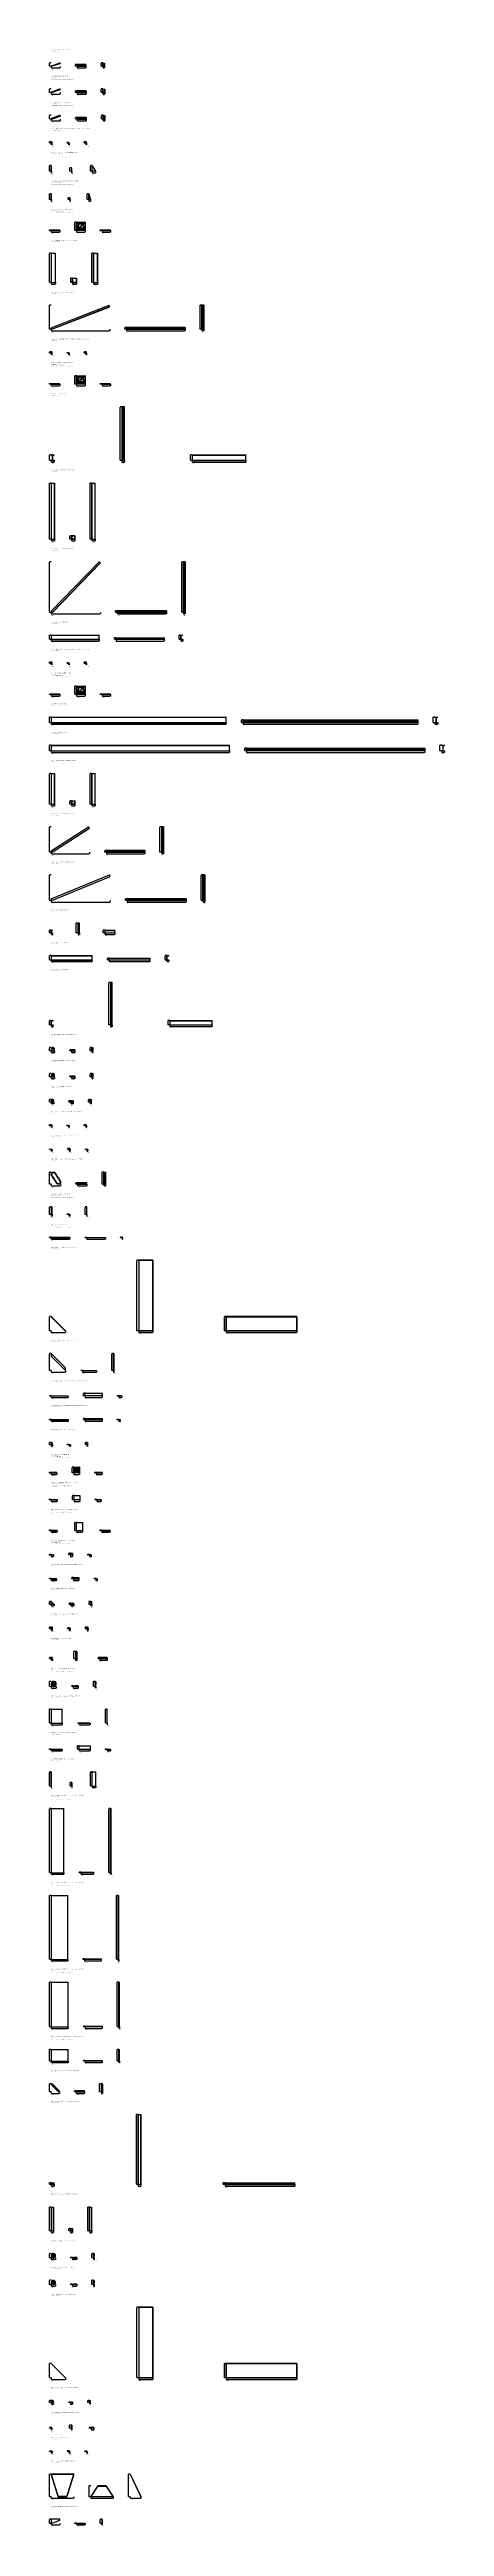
# Model space of a CAD drawing. Header units: millimetres. Extents: x -61 to 13940, y -87340 to 371.
import ezdxf

# ---------------------------------------------------------------- set-up
doc = ezdxf.new("R2010")
doc.units = ezdxf.units.MM
for name, color, linetype in [('R18_COTAS_P', 1, 'Continuous'), ('R18_PIEZAS_P', 3, 'Continuous'), ('R18_TEXTOS', 7, 'Continuous')]:
    doc.layers.add(name, color=color, linetype=linetype)
doc.dimstyles.get("Standard").update_dxf_attribs({"dimtxt": 2.5, "dimasz": 2.5, "dimexe": 1.25, "dimexo": 0.625, "dimtad": 1, "dimcen": 2.5, "dimazin": 3, "dimtfac": 1, "dimtmove": 0, "dimatfit": 3, "dimarcsym": 0})

# ---------------------------------------------------------------- blocks, each defined once
blk = doc.blocks.new('*D0')
at = {"layer": 'Defpoints', "color": 0, "transparency": 16777216}
for p in [(0, -223), (315, -223), (315, -278)]:
    blk.add_point(p, dxfattribs=at)
at = {"layer": 'R18_COTAS_P', "color": 0, "lineweight": -2, "transparency": 16777216}
for p, q in [((0, -224), (0, -279)), ((7, -278), (308, -278)), ((315, -224), (315, -279))]:
    blk.add_line(p, q, dxfattribs=at)
at = {"layer": 'R18_COTAS_P', "color": 0, "transparency": 16777216}
for points in [[(7, -277), (7, -279), (0, -278)], [(308, -277), (308, -279), (315, -278)]]:
    blk.add_solid(points, dxfattribs=at)
blk = doc.blocks.new('*D2')
at = {"layer": 'Defpoints', "color": 0, "transparency": 16777216}
for p in [(-60, -100), (0, -100), (0, -223)]:
    blk.add_point(p, dxfattribs=at)
at = {"layer": 'R18_COTAS_P', "color": 0, "lineweight": -2, "transparency": 16777216}
for p, q in [((-1, -100), (-61, -100)), ((-1, -223), (-61, -223)), ((-60, -216), (-60, -107))]:
    blk.add_line(p, q, dxfattribs=at)
at = {"layer": 'R18_COTAS_P', "color": 0, "transparency": 16777216}
for points in [[(-61, -107), (-59, -107), (-60, -100)], [(-61, -216), (-59, -216), (-60, -223)]]:
    blk.add_solid(points, dxfattribs=at)
blk = doc.blocks.new('*D3')
at = {"layer": 'Defpoints', "color": 0, "transparency": 16777216}
for p in [(915, -223), (1229, -223), (1229, -278)]:
    blk.add_point(p, dxfattribs=at)
at = {"layer": 'R18_COTAS_P', "color": 0, "lineweight": -2, "transparency": 16777216}
for p, q in [((915, -224), (915, -279)), ((922, -278), (1222, -278)), ((1229, -224), (1229, -279))]:
    blk.add_line(p, q, dxfattribs=at)
at = {"layer": 'R18_COTAS_P', "color": 0, "transparency": 16777216}
for points in [[(922, -277), (922, -279), (915, -278)], [(1222, -277), (1222, -279), (1229, -278)]]:
    blk.add_solid(points, dxfattribs=at)
blk = doc.blocks.new('*D4')
at = {"layer": 'Defpoints', "color": 0, "transparency": 16777216}
for p in [(855, -163), (915, -163), (915, -223)]:
    blk.add_point(p, dxfattribs=at)
at = {"layer": 'R18_COTAS_P', "color": 0, "lineweight": -2, "transparency": 16777216}
for p, q in [((914, -163), (853, -163)), ((914, -223), (853, -223)), ((855, -216), (855, -170))]:
    blk.add_line(p, q, dxfattribs=at)
at = {"layer": 'R18_COTAS_P', "color": 0, "transparency": 16777216}
for points in [[(854, -170), (856, -170), (855, -163)], [(854, -216), (856, -216), (855, -223)]]:
    blk.add_solid(points, dxfattribs=at)
blk = doc.blocks.new('*D5')
at = {"layer": 'Defpoints', "color": 0, "transparency": 16777216}
for p in [(1829, -223), (1889, -223), (1889, -278)]:
    blk.add_point(p, dxfattribs=at)
at = {"layer": 'R18_COTAS_P', "color": 0, "lineweight": -2, "transparency": 16777216}
for p, q in [((1829, -224), (1829, -279)), ((1836, -278), (1882, -278)), ((1889, -224), (1889, -279))]:
    blk.add_line(p, q, dxfattribs=at)
at = {"layer": 'R18_COTAS_P', "color": 0, "transparency": 16777216}
for points in [[(1836, -277), (1836, -279), (1829, -278)], [(1882, -277), (1882, -279), (1889, -278)]]:
    blk.add_solid(points, dxfattribs=at)
blk = doc.blocks.new('*D6')
at = {"layer": 'Defpoints', "color": 0, "transparency": 16777216}
for p in [(1769, -100), (1829, -100), (1829, -223)]:
    blk.add_point(p, dxfattribs=at)
at = {"layer": 'R18_COTAS_P', "color": 0, "lineweight": -2, "transparency": 16777216}
for p, q in [((1829, -100), (1768, -100)), ((1829, -223), (1768, -223)), ((1769, -216), (1769, -107))]:
    blk.add_line(p, q, dxfattribs=at)
at = {"layer": 'R18_COTAS_P', "color": 0, "transparency": 16777216}
for points in [[(1768, -107), (1771, -107), (1769, -100)], [(1768, -216), (1771, -216), (1769, -223)]]:
    blk.add_solid(points, dxfattribs=at)
blk = doc.blocks.new('*D7')
at = {"layer": 'Defpoints', "color": 0, "transparency": 16777216}
for p in [(0, -1154), (317, -1154), (317, -1209)]:
    blk.add_point(p, dxfattribs=at)
at = {"layer": 'R18_COTAS_P', "color": 0, "lineweight": -2, "transparency": 16777216}
for p, q in [((0, -1155), (0, -1210)), ((7, -1209), (310, -1209)), ((317, -1155), (317, -1210))]:
    blk.add_line(p, q, dxfattribs=at)
at = {"layer": 'R18_COTAS_P', "color": 0, "transparency": 16777216}
for points in [[(7, -1208), (7, -1210), (0, -1209)], [(310, -1208), (310, -1210), (317, -1209)]]:
    blk.add_solid(points, dxfattribs=at)
blk = doc.blocks.new('*D8')
at = {"layer": 'Defpoints', "color": 0, "transparency": 16777216}
for p in [(-60, -1023), (0, -1023), (0, -1154)]:
    blk.add_point(p, dxfattribs=at)
at = {"layer": 'R18_COTAS_P', "color": 0, "lineweight": -2, "transparency": 16777216}
for p, q in [((-1, -1023), (-61, -1023)), ((-1, -1154), (-61, -1154)), ((-60, -1147), (-60, -1030))]:
    blk.add_line(p, q, dxfattribs=at)
at = {"layer": 'R18_COTAS_P', "color": 0, "transparency": 16777216}
for points in [[(-61, -1030), (-59, -1030), (-60, -1023)], [(-61, -1147), (-59, -1147), (-60, -1154)]]:
    blk.add_solid(points, dxfattribs=at)
blk = doc.blocks.new('*D9')
at = {"layer": 'Defpoints', "color": 0, "transparency": 16777216}
for p in [(917, -1154), (1235, -1154), (1235, -1209)]:
    blk.add_point(p, dxfattribs=at)
at = {"layer": 'R18_COTAS_P', "color": 0, "lineweight": -2, "transparency": 16777216}
for p, q in [((917, -1155), (917, -1210)), ((924, -1209), (1228, -1209)), ((1235, -1155), (1235, -1210))]:
    blk.add_line(p, q, dxfattribs=at)
at = {"layer": 'R18_COTAS_P', "color": 0, "transparency": 16777216}
for points in [[(924, -1208), (924, -1210), (917, -1209)], [(1228, -1208), (1228, -1210), (1235, -1209)]]:
    blk.add_solid(points, dxfattribs=at)
blk = doc.blocks.new('*D10')
at = {"layer": 'Defpoints', "color": 0, "transparency": 16777216}
for p in [(857, -1094), (917, -1094), (917, -1154)]:
    blk.add_point(p, dxfattribs=at)
at = {"layer": 'R18_COTAS_P', "color": 0, "lineweight": -2, "transparency": 16777216}
for p, q in [((917, -1094), (856, -1094)), ((917, -1154), (856, -1154)), ((857, -1147), (857, -1101))]:
    blk.add_line(p, q, dxfattribs=at)
at = {"layer": 'R18_COTAS_P', "color": 0, "transparency": 16777216}
for points in [[(856, -1101), (858, -1101), (857, -1094)], [(856, -1147), (858, -1147), (857, -1154)]]:
    blk.add_solid(points, dxfattribs=at)
blk = doc.blocks.new('*D11')
at = {"layer": 'Defpoints', "color": 0, "transparency": 16777216}
for p in [(1835, -1154), (1895, -1154), (1895, -1209)]:
    blk.add_point(p, dxfattribs=at)
at = {"layer": 'R18_COTAS_P', "color": 0, "lineweight": -2, "transparency": 16777216}
for p, q in [((1835, -1155), (1835, -1210)), ((1842, -1209), (1888, -1209)), ((1895, -1155), (1895, -1210))]:
    blk.add_line(p, q, dxfattribs=at)
at = {"layer": 'R18_COTAS_P', "color": 0, "transparency": 16777216}
for points in [[(1842, -1208), (1842, -1210), (1835, -1209)], [(1888, -1208), (1888, -1210), (1895, -1209)]]:
    blk.add_solid(points, dxfattribs=at)
blk = doc.blocks.new('*D12')
at = {"layer": 'Defpoints', "color": 0, "transparency": 16777216}
for p in [(1775, -1023), (1835, -1023), (1835, -1154)]:
    blk.add_point(p, dxfattribs=at)
at = {"layer": 'R18_COTAS_P', "color": 0, "lineweight": -2, "transparency": 16777216}
for p, q in [((1834, -1023), (1773, -1023)), ((1834, -1154), (1773, -1154)), ((1775, -1147), (1775, -1030))]:
    blk.add_line(p, q, dxfattribs=at)
at = {"layer": 'R18_COTAS_P', "color": 0, "transparency": 16777216}
for points in [[(1773, -1030), (1776, -1030), (1775, -1023)], [(1773, -1147), (1776, -1147), (1775, -1154)]]:
    blk.add_solid(points, dxfattribs=at)
blk = doc.blocks.new('*D13')
at = {"layer": 'Defpoints', "color": 0, "transparency": 16777216}
for p in [(0, -2095), (321, -2095), (321, -2150)]:
    blk.add_point(p, dxfattribs=at)
at = {"layer": 'R18_COTAS_P', "color": 0, "lineweight": -2, "transparency": 16777216}
for p, q in [((0, -2096), (0, -2152)), ((7, -2150), (314, -2150)), ((321, -2096), (321, -2152))]:
    blk.add_line(p, q, dxfattribs=at)
at = {"layer": 'R18_COTAS_P', "color": 0, "transparency": 16777216}
for points in [[(7, -2149), (7, -2151), (0, -2150)], [(314, -2149), (314, -2151), (321, -2150)]]:
    blk.add_solid(points, dxfattribs=at)
blk = doc.blocks.new('*D14')
at = {"layer": 'Defpoints', "color": 0, "transparency": 16777216}
for p in [(-60, -1954), (0, -1954), (0, -2095)]:
    blk.add_point(p, dxfattribs=at)
at = {"layer": 'R18_COTAS_P', "color": 0, "lineweight": -2, "transparency": 16777216}
for p, q in [((-1, -1954), (-61, -1954)), ((-1, -2095), (-61, -2095)), ((-60, -2088), (-60, -1961))]:
    blk.add_line(p, q, dxfattribs=at)
at = {"layer": 'R18_COTAS_P', "color": 0, "transparency": 16777216}
for points in [[(-61, -1961), (-59, -1961), (-60, -1954)], [(-61, -2088), (-59, -2088), (-60, -2095)]]:
    blk.add_solid(points, dxfattribs=at)
blk = doc.blocks.new('*D15')
at = {"layer": 'Defpoints', "color": 0, "transparency": 16777216}
for p in [(921, -2095), (1242, -2095), (1242, -2150)]:
    blk.add_point(p, dxfattribs=at)
at = {"layer": 'R18_COTAS_P', "color": 0, "lineweight": -2, "transparency": 16777216}
for p, q in [((921, -2096), (921, -2152)), ((928, -2150), (1235, -2150)), ((1242, -2096), (1242, -2152))]:
    blk.add_line(p, q, dxfattribs=at)
at = {"layer": 'R18_COTAS_P', "color": 0, "transparency": 16777216}
for points in [[(928, -2149), (928, -2151), (921, -2150)], [(1235, -2149), (1235, -2151), (1242, -2150)]]:
    blk.add_solid(points, dxfattribs=at)
blk = doc.blocks.new('*D16')
at = {"layer": 'Defpoints', "color": 0, "transparency": 16777216}
for p in [(861, -2035), (921, -2035), (921, -2095)]:
    blk.add_point(p, dxfattribs=at)
at = {"layer": 'R18_COTAS_P', "color": 0, "lineweight": -2, "transparency": 16777216}
for p, q in [((920, -2035), (860, -2035)), ((920, -2095), (860, -2095)), ((861, -2088), (861, -2042))]:
    blk.add_line(p, q, dxfattribs=at)
at = {"layer": 'R18_COTAS_P', "color": 0, "transparency": 16777216}
for points in [[(860, -2042), (862, -2042), (861, -2035)], [(860, -2088), (862, -2088), (861, -2095)]]:
    blk.add_solid(points, dxfattribs=at)
blk = doc.blocks.new('*D17')
at = {"layer": 'Defpoints', "color": 0, "transparency": 16777216}
for p in [(1842, -2095), (1902, -2095), (1902, -2150)]:
    blk.add_point(p, dxfattribs=at)
at = {"layer": 'R18_COTAS_P', "color": 0, "lineweight": -2, "transparency": 16777216}
for p, q in [((1842, -2096), (1842, -2152)), ((1849, -2150), (1895, -2150)), ((1902, -2096), (1902, -2152))]:
    blk.add_line(p, q, dxfattribs=at)
at = {"layer": 'R18_COTAS_P', "color": 0, "transparency": 16777216}
for points in [[(1849, -2149), (1849, -2151), (1842, -2150)], [(1895, -2149), (1895, -2151), (1902, -2150)]]:
    blk.add_solid(points, dxfattribs=at)
blk = doc.blocks.new('*D18')
at = {"layer": 'Defpoints', "color": 0, "transparency": 16777216}
for p in [(1782, -1954), (1842, -1954), (1842, -2095)]:
    blk.add_point(p, dxfattribs=at)
at = {"layer": 'R18_COTAS_P', "color": 0, "lineweight": -2, "transparency": 16777216}
for p, q in [((1841, -1954), (1780, -1954)), ((1841, -2095), (1780, -2095)), ((1782, -2088), (1782, -1961))]:
    blk.add_line(p, q, dxfattribs=at)
at = {"layer": 'R18_COTAS_P', "color": 0, "transparency": 16777216}
for points in [[(1780, -1961), (1783, -1961), (1782, -1954)], [(1780, -2088), (1783, -2088), (1782, -2095)]]:
    blk.add_solid(points, dxfattribs=at)
blk = doc.blocks.new('*D19')
at = {"layer": 'Defpoints', "color": 0, "transparency": 16777216}
for p in [(0, -2941), (16, -2941), (16, -2996)]:
    blk.add_point(p, dxfattribs=at)
at = {"layer": 'R18_COTAS_P', "color": 0, "lineweight": -2, "transparency": 16777216}
for p, q in [((0, -2942), (0, -2998)), ((7, -2996), (9, -2996)), ((16, -2942), (16, -2998))]:
    blk.add_line(p, q, dxfattribs=at)
at = {"layer": 'R18_COTAS_P', "color": 0, "transparency": 16777216}
for points in [[(7, -2995), (7, -2997), (0, -2996)], [(9, -2995), (9, -2997), (16, -2996)]]:
    blk.add_solid(points, dxfattribs=at)
blk = doc.blocks.new('*D20')
at = {"layer": 'Defpoints', "color": 0, "transparency": 16777216}
for p in [(-60, -2895), (0, -2895), (0, -2941)]:
    blk.add_point(p, dxfattribs=at)
at = {"layer": 'R18_COTAS_P', "color": 0, "lineweight": -2, "transparency": 16777216}
for p, q in [((-1, -2895), (-61, -2895)), ((-1, -2941), (-61, -2941)), ((-60, -2934), (-60, -2902))]:
    blk.add_line(p, q, dxfattribs=at)
at = {"layer": 'R18_COTAS_P', "color": 0, "transparency": 16777216}
for points in [[(-61, -2902), (-59, -2902), (-60, -2895)], [(-61, -2934), (-59, -2934), (-60, -2941)]]:
    blk.add_solid(points, dxfattribs=at)
blk = doc.blocks.new('*D21')
at = {"layer": 'Defpoints', "color": 0, "transparency": 16777216}
for p in [(616, -2941), (632, -2941), (632, -2996)]:
    blk.add_point(p, dxfattribs=at)
at = {"layer": 'R18_COTAS_P', "color": 0, "lineweight": -2, "transparency": 16777216}
for p, q in [((616, -2942), (616, -2998)), ((623, -2996), (625, -2996)), ((632, -2942), (632, -2998))]:
    blk.add_line(p, q, dxfattribs=at)
at = {"layer": 'R18_COTAS_P', "color": 0, "transparency": 16777216}
for points in [[(623, -2995), (623, -2997), (616, -2996)], [(625, -2995), (625, -2997), (632, -2996)]]:
    blk.add_solid(points, dxfattribs=at)
blk = doc.blocks.new('*D22')
at = {"layer": 'Defpoints', "color": 0, "transparency": 16777216}
for p in [(556, -2925), (616, -2925), (616, -2941)]:
    blk.add_point(p, dxfattribs=at)
at = {"layer": 'R18_COTAS_P', "color": 0, "lineweight": -2, "transparency": 16777216}
for p, q in [((615, -2925), (555, -2925)), ((615, -2941), (555, -2941)), ((556, -2934), (556, -2932))]:
    blk.add_line(p, q, dxfattribs=at)
at = {"layer": 'R18_COTAS_P', "color": 0, "transparency": 16777216}
for points in [[(555, -2932), (557, -2932), (556, -2925)], [(555, -2934), (557, -2934), (556, -2941)]]:
    blk.add_solid(points, dxfattribs=at)
blk = doc.blocks.new('*D23')
at = {"layer": 'Defpoints', "color": 0, "transparency": 16777216}
for p in [(1232, -2941), (1248, -2941), (1248, -2996)]:
    blk.add_point(p, dxfattribs=at)
at = {"layer": 'R18_COTAS_P', "color": 0, "lineweight": -2, "transparency": 16777216}
for p, q in [((1232, -2942), (1232, -2998)), ((1239, -2996), (1241, -2996)), ((1248, -2942), (1248, -2998))]:
    blk.add_line(p, q, dxfattribs=at)
at = {"layer": 'R18_COTAS_P', "color": 0, "transparency": 16777216}
for points in [[(1239, -2995), (1239, -2997), (1232, -2996)], [(1241, -2995), (1241, -2997), (1248, -2996)]]:
    blk.add_solid(points, dxfattribs=at)
blk = doc.blocks.new('*D24')
at = {"layer": 'Defpoints', "color": 0, "transparency": 16777216}
for p in [(1172, -2895), (1232, -2895), (1232, -2941)]:
    blk.add_point(p, dxfattribs=at)
at = {"layer": 'R18_COTAS_P', "color": 0, "lineweight": -2, "transparency": 16777216}
for p, q in [((1231, -2895), (1171, -2895)), ((1231, -2941), (1171, -2941)), ((1172, -2934), (1172, -2902))]:
    blk.add_line(p, q, dxfattribs=at)
at = {"layer": 'R18_COTAS_P', "color": 0, "transparency": 16777216}
for points in [[(1171, -2902), (1173, -2902), (1172, -2895)], [(1171, -2934), (1173, -2934), (1172, -2941)]]:
    blk.add_solid(points, dxfattribs=at)
blk = doc.blocks.new('*D25')
at = {"layer": 'Defpoints', "color": 0, "transparency": 16777216}
for p in [(0, -3941), (10, -3941), (10, -3996)]:
    blk.add_point(p, dxfattribs=at)
at = {"layer": 'R18_COTAS_P', "color": 0, "lineweight": -2, "transparency": 16777216}
for p, q in [((-7, -3996), (-14, -3996)), ((0, -3942), (0, -3998)), ((0, -3996), (10, -3996)), ((10, -3942), (10, -3998)), ((17, -3996), (24, -3996))]:
    blk.add_line(p, q, dxfattribs=at)
at = {"layer": 'R18_COTAS_P', "color": 0, "transparency": 16777216}
for points in [[(-7, -3995), (-7, -3997), (0, -3996)], [(17, -3995), (17, -3997), (10, -3996)]]:
    blk.add_solid(points, dxfattribs=at)
blk = doc.blocks.new('*D26')
at = {"layer": 'Defpoints', "color": 0, "transparency": 16777216}
for p in [(-60, -3741), (0, -3741), (0, -3941)]:
    blk.add_point(p, dxfattribs=at)
at = {"layer": 'R18_COTAS_P', "color": 0, "lineweight": -2, "transparency": 16777216}
for p, q in [((-1, -3741), (-61, -3741)), ((-1, -3941), (-61, -3941)), ((-60, -3934), (-60, -3748))]:
    blk.add_line(p, q, dxfattribs=at)
at = {"layer": 'R18_COTAS_P', "color": 0, "transparency": 16777216}
for points in [[(-61, -3748), (-59, -3748), (-60, -3741)], [(-61, -3934), (-59, -3934), (-60, -3941)]]:
    blk.add_solid(points, dxfattribs=at)
blk = doc.blocks.new('*D27')
at = {"layer": 'Defpoints', "color": 0, "transparency": 16777216}
for p in [(725, -3941), (735, -3941), (735, -3996)]:
    blk.add_point(p, dxfattribs=at)
at = {"layer": 'R18_COTAS_P', "color": 0, "lineweight": -2, "transparency": 16777216}
for p, q in [((718, -3996), (711, -3996)), ((725, -3942), (725, -3998)), ((725, -3996), (735, -3996)), ((735, -3942), (735, -3998)), ((742, -3996), (749, -3996))]:
    blk.add_line(p, q, dxfattribs=at)
at = {"layer": 'R18_COTAS_P', "color": 0, "transparency": 16777216}
for points in [[(718, -3995), (718, -3997), (725, -3996)], [(742, -3995), (742, -3997), (735, -3996)]]:
    blk.add_solid(points, dxfattribs=at)
blk = doc.blocks.new('*D28')
at = {"layer": 'Defpoints', "color": 0, "transparency": 16777216}
for p in [(665, -3816), (725, -3816), (725, -3941)]:
    blk.add_point(p, dxfattribs=at)
at = {"layer": 'R18_COTAS_P', "color": 0, "lineweight": -2, "transparency": 16777216}
for p, q in [((724, -3816), (664, -3816)), ((724, -3941), (664, -3941)), ((665, -3934), (665, -3823))]:
    blk.add_line(p, q, dxfattribs=at)
at = {"layer": 'R18_COTAS_P', "color": 0, "transparency": 16777216}
for points in [[(664, -3823), (666, -3823), (665, -3816)], [(664, -3934), (666, -3934), (665, -3941)]]:
    blk.add_solid(points, dxfattribs=at)
blk = doc.blocks.new('*D29')
at = {"layer": 'Defpoints', "color": 0, "transparency": 16777216}
for p in [(1450, -3941), (1575, -3941), (1575, -3996)]:
    blk.add_point(p, dxfattribs=at)
at = {"layer": 'R18_COTAS_P', "color": 0, "lineweight": -2, "transparency": 16777216}
for p, q in [((1450, -3942), (1450, -3998)), ((1457, -3996), (1568, -3996)), ((1575, -3942), (1575, -3998))]:
    blk.add_line(p, q, dxfattribs=at)
at = {"layer": 'R18_COTAS_P', "color": 0, "transparency": 16777216}
for points in [[(1457, -3995), (1457, -3997), (1450, -3996)], [(1568, -3995), (1568, -3997), (1575, -3996)]]:
    blk.add_solid(points, dxfattribs=at)
blk = doc.blocks.new('*D30')
at = {"layer": 'Defpoints', "color": 0, "transparency": 16777216}
for p in [(1390, -3741), (1450, -3741), (1450, -3941)]:
    blk.add_point(p, dxfattribs=at)
at = {"layer": 'R18_COTAS_P', "color": 0, "lineweight": -2, "transparency": 16777216}
for p, q in [((1449, -3741), (1389, -3741)), ((1449, -3941), (1389, -3941)), ((1390, -3934), (1390, -3748))]:
    blk.add_line(p, q, dxfattribs=at)
at = {"layer": 'R18_COTAS_P', "color": 0, "transparency": 16777216}
for points in [[(1389, -3748), (1391, -3748), (1390, -3741)], [(1389, -3934), (1391, -3934), (1390, -3941)]]:
    blk.add_solid(points, dxfattribs=at)
blk = doc.blocks.new('*D31')
at = {"layer": 'Defpoints', "color": 0, "transparency": 16777216}
for p in [(0, -4941), (10, -4941), (10, -4996)]:
    blk.add_point(p, dxfattribs=at)
at = {"layer": 'R18_COTAS_P', "color": 0, "lineweight": -2, "transparency": 16777216}
for p, q in [((-7, -4996), (-14, -4996)), ((0, -4942), (0, -4998)), ((0, -4996), (10, -4996)), ((10, -4942), (10, -4998)), ((17, -4996), (24, -4996))]:
    blk.add_line(p, q, dxfattribs=at)
at = {"layer": 'R18_COTAS_P', "color": 0, "transparency": 16777216}
for points in [[(-7, -4995), (-7, -4997), (0, -4996)], [(17, -4995), (17, -4997), (10, -4996)]]:
    blk.add_solid(points, dxfattribs=at)
blk = doc.blocks.new('*D32')
at = {"layer": 'Defpoints', "color": 0, "transparency": 16777216}
for p in [(-60, -4741), (0, -4741), (0, -4941)]:
    blk.add_point(p, dxfattribs=at)
at = {"layer": 'R18_COTAS_P', "color": 0, "lineweight": -2, "transparency": 16777216}
for p, q in [((-1, -4741), (-61, -4741)), ((-1, -4941), (-61, -4941)), ((-60, -4934), (-60, -4748))]:
    blk.add_line(p, q, dxfattribs=at)
at = {"layer": 'R18_COTAS_P', "color": 0, "transparency": 16777216}
for points in [[(-61, -4748), (-59, -4748), (-60, -4741)], [(-61, -4934), (-59, -4934), (-60, -4941)]]:
    blk.add_solid(points, dxfattribs=at)
blk = doc.blocks.new('*D33')
at = {"layer": 'Defpoints', "color": 0, "transparency": 16777216}
for p in [(665, -4941), (675, -4941), (675, -4996)]:
    blk.add_point(p, dxfattribs=at)
at = {"layer": 'R18_COTAS_P', "color": 0, "lineweight": -2, "transparency": 16777216}
for p, q in [((658, -4996), (651, -4996)), ((665, -4942), (665, -4998)), ((665, -4996), (675, -4996)), ((675, -4942), (675, -4998)), ((682, -4996), (689, -4996))]:
    blk.add_line(p, q, dxfattribs=at)
at = {"layer": 'R18_COTAS_P', "color": 0, "transparency": 16777216}
for points in [[(658, -4995), (658, -4997), (665, -4996)], [(682, -4995), (682, -4997), (675, -4996)]]:
    blk.add_solid(points, dxfattribs=at)
blk = doc.blocks.new('*D34')
at = {"layer": 'Defpoints', "color": 0, "transparency": 16777216}
for p in [(605, -4876), (665, -4876), (665, -4941)]:
    blk.add_point(p, dxfattribs=at)
at = {"layer": 'R18_COTAS_P', "color": 0, "lineweight": -2, "transparency": 16777216}
for p, q in [((664, -4876), (604, -4876)), ((664, -4941), (604, -4941)), ((605, -4934), (605, -4883))]:
    blk.add_line(p, q, dxfattribs=at)
at = {"layer": 'R18_COTAS_P', "color": 0, "transparency": 16777216}
for points in [[(604, -4883), (606, -4883), (605, -4876)], [(604, -4934), (606, -4934), (605, -4941)]]:
    blk.add_solid(points, dxfattribs=at)
blk = doc.blocks.new('*D35')
at = {"layer": 'Defpoints', "color": 0, "transparency": 16777216}
for p in [(1330, -4941), (1395, -4941), (1395, -4996)]:
    blk.add_point(p, dxfattribs=at)
at = {"layer": 'R18_COTAS_P', "color": 0, "lineweight": -2, "transparency": 16777216}
for p, q in [((1330, -4942), (1330, -4998)), ((1337, -4996), (1388, -4996)), ((1395, -4942), (1395, -4998))]:
    blk.add_line(p, q, dxfattribs=at)
at = {"layer": 'R18_COTAS_P', "color": 0, "transparency": 16777216}
for points in [[(1337, -4995), (1337, -4997), (1330, -4996)], [(1388, -4995), (1388, -4997), (1395, -4996)]]:
    blk.add_solid(points, dxfattribs=at)
blk = doc.blocks.new('*D36')
at = {"layer": 'Defpoints', "color": 0, "transparency": 16777216}
for p in [(1270, -4741), (1330, -4741), (1330, -4941)]:
    blk.add_point(p, dxfattribs=at)
at = {"layer": 'R18_COTAS_P', "color": 0, "lineweight": -2, "transparency": 16777216}
for p, q in [((1329, -4741), (1269, -4741)), ((1329, -4941), (1269, -4941)), ((1270, -4934), (1270, -4748))]:
    blk.add_line(p, q, dxfattribs=at)
at = {"layer": 'R18_COTAS_P', "color": 0, "transparency": 16777216}
for points in [[(1269, -4748), (1271, -4748), (1270, -4741)], [(1269, -4934), (1271, -4934), (1270, -4941)]]:
    blk.add_solid(points, dxfattribs=at)
blk = doc.blocks.new('*D37')
at = {"layer": 'Defpoints', "color": 0, "transparency": 16777216}
for p in [(0, -6041), (300, -6041), (300, -6096)]:
    blk.add_point(p, dxfattribs=at)
at = {"layer": 'R18_COTAS_P', "color": 0, "lineweight": -2, "transparency": 16777216}
for p, q in [((0, -6042), (0, -6098)), ((7, -6096), (293, -6096)), ((300, -6042), (300, -6098))]:
    blk.add_line(p, q, dxfattribs=at)
at = {"layer": 'R18_COTAS_P', "color": 0, "transparency": 16777216}
for points in [[(7, -6095), (7, -6097), (0, -6096)], [(293, -6095), (293, -6097), (300, -6096)]]:
    blk.add_solid(points, dxfattribs=at)
blk = doc.blocks.new('*D38')
at = {"layer": 'Defpoints', "color": 0, "transparency": 16777216}
for p in [(-60, -6029), (0, -6029), (0, -6041)]:
    blk.add_point(p, dxfattribs=at)
at = {"layer": 'R18_COTAS_P', "color": 0, "lineweight": -2, "transparency": 16777216}
for p, q in [((-1, -6029), (-61, -6029)), ((-1, -6041), (-61, -6041)), ((-60, -6022), (-60, -6015)), ((-60, -6041), (-60, -6029)), ((-60, -6048), (-60, -6055))]:
    blk.add_line(p, q, dxfattribs=at)
at = {"layer": 'R18_COTAS_P', "color": 0, "transparency": 16777216}
for points in [[(-61, -6022), (-59, -6022), (-60, -6029)], [(-61, -6048), (-59, -6048), (-60, -6041)]]:
    blk.add_solid(points, dxfattribs=at)
blk = doc.blocks.new('*D39')
at = {"layer": 'Defpoints', "color": 0, "transparency": 16777216}
for p in [(900, -6041), (1200, -6041), (1200, -6096)]:
    blk.add_point(p, dxfattribs=at)
at = {"layer": 'R18_COTAS_P', "color": 0, "lineweight": -2, "transparency": 16777216}
for p, q in [((900, -6042), (900, -6098)), ((907, -6096), (1193, -6096)), ((1200, -6042), (1200, -6098))]:
    blk.add_line(p, q, dxfattribs=at)
at = {"layer": 'R18_COTAS_P', "color": 0, "transparency": 16777216}
for points in [[(907, -6095), (907, -6097), (900, -6096)], [(1193, -6095), (1193, -6097), (1200, -6096)]]:
    blk.add_solid(points, dxfattribs=at)
blk = doc.blocks.new('*D40')
at = {"layer": 'Defpoints', "color": 0, "transparency": 16777216}
for p in [(840, -5741), (900, -5741), (900, -6041)]:
    blk.add_point(p, dxfattribs=at)
at = {"layer": 'R18_COTAS_P', "color": 0, "lineweight": -2, "transparency": 16777216}
for p, q in [((899, -5741), (839, -5741)), ((899, -6041), (839, -6041)), ((840, -6034), (840, -5748))]:
    blk.add_line(p, q, dxfattribs=at)
at = {"layer": 'R18_COTAS_P', "color": 0, "transparency": 16777216}
for points in [[(839, -5748), (841, -5748), (840, -5741)], [(839, -6034), (841, -6034), (840, -6041)]]:
    blk.add_solid(points, dxfattribs=at)
blk = doc.blocks.new('*D41')
at = {"layer": 'Defpoints', "color": 0, "transparency": 16777216}
for p in [(1800, -6041), (2100, -6041), (2100, -6096)]:
    blk.add_point(p, dxfattribs=at)
at = {"layer": 'R18_COTAS_P', "color": 0, "lineweight": -2, "transparency": 16777216}
for p, q in [((1800, -6042), (1800, -6098)), ((1807, -6096), (2093, -6096)), ((2100, -6042), (2100, -6098))]:
    blk.add_line(p, q, dxfattribs=at)
at = {"layer": 'R18_COTAS_P', "color": 0, "transparency": 16777216}
for points in [[(1807, -6095), (1807, -6097), (1800, -6096)], [(2093, -6095), (2093, -6097), (2100, -6096)]]:
    blk.add_solid(points, dxfattribs=at)
blk = doc.blocks.new('*D42')
at = {"layer": 'Defpoints', "color": 0, "transparency": 16777216}
for p in [(1740, -6029), (1800, -6029), (1800, -6041)]:
    blk.add_point(p, dxfattribs=at)
at = {"layer": 'R18_COTAS_P', "color": 0, "lineweight": -2, "transparency": 16777216}
for p, q in [((1799, -6029), (1739, -6029)), ((1799, -6041), (1739, -6041)), ((1740, -6022), (1740, -6015)), ((1740, -6041), (1740, -6029)), ((1740, -6048), (1740, -6055))]:
    blk.add_line(p, q, dxfattribs=at)
at = {"layer": 'R18_COTAS_P', "color": 0, "transparency": 16777216}
for points in [[(1739, -6022), (1741, -6022), (1740, -6029)], [(1739, -6048), (1741, -6048), (1740, -6041)]]:
    blk.add_solid(points, dxfattribs=at)
blk = doc.blocks.new('*D43')
at = {"layer": 'Defpoints', "color": 0, "transparency": 16777216}
for p in [(954, -5988), (966, -5975)]:
    blk.add_point(p, dxfattribs=at)
at = {"layer": 'R18_COTAS_P', "color": 0, "lineweight": -2, "transparency": 16777216}
for p, q in [((947, -5995), (950, -5991)), ((966, -5975), (954, -5988)), ((970, -5971), (973, -5968))]:
    blk.add_line(p, q, dxfattribs=at)
at = {"layer": 'R18_COTAS_P', "color": 0, "transparency": 16777216}
for points in [[(950, -5991), (951, -5992), (954, -5988)], [(969, -5971), (970, -5972), (966, -5975)]]:
    blk.add_solid(points, dxfattribs=at)
blk = doc.blocks.new('*D44')
at = {"layer": 'Defpoints', "color": 0, "transparency": 16777216}
for p in [(960, -5981), (1140, -5941), (1140, -5981)]:
    blk.add_point(p, dxfattribs=at)
at = {"layer": 'R18_COTAS_P', "color": 0, "lineweight": -2, "transparency": 16777216}
for p, q in [((960, -5981), (960, -5940)), ((967, -5941), (1133, -5941)), ((1140, -5981), (1140, -5940))]:
    blk.add_line(p, q, dxfattribs=at)
at = {"layer": 'R18_COTAS_P', "color": 0, "transparency": 16777216}
for points in [[(967, -5940), (967, -5942), (960, -5941)], [(1133, -5940), (1133, -5942), (1140, -5941)]]:
    blk.add_solid(points, dxfattribs=at)
blk = doc.blocks.new('*D45')
at = {"layer": 'Defpoints', "color": 0, "transparency": 16777216}
for p in [(0, -7879), (150, -7879), (150, -7934)]:
    blk.add_point(p, dxfattribs=at)
at = {"layer": 'R18_COTAS_P', "color": 0, "lineweight": -2, "transparency": 16777216}
for p, q in [((0, -7880), (0, -7936)), ((150, -7880), (150, -7936)), ((7, -7934), (143, -7934))]:
    blk.add_line(p, q, dxfattribs=at)
at = {"layer": 'R18_COTAS_P', "color": 0, "transparency": 16777216}
for points in [[(7, -7933), (7, -7935), (0, -7934)], [(143, -7933), (143, -7935), (150, -7934)]]:
    blk.add_solid(points, dxfattribs=at)
blk = doc.blocks.new('*D46')
at = {"layer": 'Defpoints', "color": 0, "transparency": 16777216}
for p in [(-60, -6841), (0, -6841), (0, -7879)]:
    blk.add_point(p, dxfattribs=at)
at = {"layer": 'R18_COTAS_P', "color": 0, "lineweight": -2, "transparency": 16777216}
for p, q in [((-1, -6841), (-61, -6841)), ((-60, -7872), (-60, -6848)), ((-1, -7879), (-61, -7879))]:
    blk.add_line(p, q, dxfattribs=at)
at = {"layer": 'R18_COTAS_P', "color": 0, "transparency": 16777216}
for points in [[(-61, -6848), (-59, -6848), (-60, -6841)], [(-61, -7872), (-59, -7872), (-60, -7879)]]:
    blk.add_solid(points, dxfattribs=at)
blk = doc.blocks.new('*D47')
at = {"layer": 'Defpoints', "color": 0, "transparency": 16777216}
for p in [(750, -7879), (900, -7879), (900, -7934)]:
    blk.add_point(p, dxfattribs=at)
at = {"layer": 'R18_COTAS_P', "color": 0, "lineweight": -2, "transparency": 16777216}
for p, q in [((750, -7880), (750, -7936)), ((900, -7880), (900, -7936)), ((757, -7934), (893, -7934))]:
    blk.add_line(p, q, dxfattribs=at)
at = {"layer": 'R18_COTAS_P', "color": 0, "transparency": 16777216}
for points in [[(757, -7933), (757, -7935), (750, -7934)], [(893, -7933), (893, -7935), (900, -7934)]]:
    blk.add_solid(points, dxfattribs=at)
blk = doc.blocks.new('*D48')
at = {"layer": 'Defpoints', "color": 0, "transparency": 16777216}
for p in [(690, -7729), (750, -7729), (750, -7879)]:
    blk.add_point(p, dxfattribs=at)
at = {"layer": 'R18_COTAS_P', "color": 0, "lineweight": -2, "transparency": 16777216}
for p, q in [((749, -7729), (689, -7729)), ((749, -7879), (689, -7879)), ((690, -7872), (690, -7736))]:
    blk.add_line(p, q, dxfattribs=at)
at = {"layer": 'R18_COTAS_P', "color": 0, "transparency": 16777216}
for points in [[(689, -7736), (691, -7736), (690, -7729)], [(689, -7872), (691, -7872), (690, -7879)]]:
    blk.add_solid(points, dxfattribs=at)
blk = doc.blocks.new('*D49')
at = {"layer": 'Defpoints', "color": 0, "transparency": 16777216}
for p in [(1500, -7879), (1650, -7879), (1650, -7934)]:
    blk.add_point(p, dxfattribs=at)
at = {"layer": 'R18_COTAS_P', "color": 0, "lineweight": -2, "transparency": 16777216}
for p, q in [((1500, -7880), (1500, -7936)), ((1650, -7880), (1650, -7936)), ((1507, -7934), (1643, -7934))]:
    blk.add_line(p, q, dxfattribs=at)
at = {"layer": 'R18_COTAS_P', "color": 0, "transparency": 16777216}
for points in [[(1507, -7933), (1507, -7935), (1500, -7934)], [(1643, -7933), (1643, -7935), (1650, -7934)]]:
    blk.add_solid(points, dxfattribs=at)
blk = doc.blocks.new('*D50')
at = {"layer": 'Defpoints', "color": 0, "transparency": 16777216}
for p in [(1440, -6841), (1500, -6841), (1500, -7879)]:
    blk.add_point(p, dxfattribs=at)
at = {"layer": 'R18_COTAS_P', "color": 0, "lineweight": -2, "transparency": 16777216}
for p, q in [((1499, -6841), (1439, -6841)), ((1440, -7872), (1440, -6848)), ((1499, -7879), (1439, -7879))]:
    blk.add_line(p, q, dxfattribs=at)
at = {"layer": 'R18_COTAS_P', "color": 0, "transparency": 16777216}
for points in [[(1439, -6848), (1441, -6848), (1440, -6841)], [(1439, -7872), (1441, -7872), (1440, -7879)]]:
    blk.add_solid(points, dxfattribs=at)
blk = doc.blocks.new('*D51')
at = {"layer": 'Defpoints', "color": 0, "transparency": 16777216}
for p in [(0, -9535), (2072, -9535), (2072, -9590)]:
    blk.add_point(p, dxfattribs=at)
at = {"layer": 'R18_COTAS_P', "color": 0, "lineweight": -2, "transparency": 16777216}
for p, q in [((0, -9536), (0, -9591)), ((7, -9590), (2065, -9590)), ((2072, -9536), (2072, -9591))]:
    blk.add_line(p, q, dxfattribs=at)
at = {"layer": 'R18_COTAS_P', "color": 0, "transparency": 16777216}
for points in [[(7, -9589), (7, -9591), (0, -9590)], [(2065, -9589), (2065, -9591), (2072, -9590)]]:
    blk.add_solid(points, dxfattribs=at)
blk = doc.blocks.new('*D52')
at = {"layer": 'Defpoints', "color": 0, "transparency": 16777216}
for p in [(-60, -8679), (0, -8679), (0, -9535)]:
    blk.add_point(p, dxfattribs=at)
at = {"layer": 'R18_COTAS_P', "color": 0, "lineweight": -2, "transparency": 16777216}
for p, q in [((-1, -8679), (-61, -8679)), ((-60, -9528), (-60, -8686)), ((-1, -9535), (-61, -9535))]:
    blk.add_line(p, q, dxfattribs=at)
at = {"layer": 'R18_COTAS_P', "color": 0, "transparency": 16777216}
for points in [[(-61, -8686), (-59, -8686), (-60, -8679)], [(-61, -9528), (-59, -9528), (-60, -9535)]]:
    blk.add_solid(points, dxfattribs=at)
blk = doc.blocks.new('*D53')
at = {"layer": 'Defpoints', "color": 0, "transparency": 16777216}
for p in [(2672, -9535), (4744, -9535), (4744, -9590)]:
    blk.add_point(p, dxfattribs=at)
at = {"layer": 'R18_COTAS_P', "color": 0, "lineweight": -2, "transparency": 16777216}
for p, q in [((2672, -9536), (2672, -9591)), ((2679, -9590), (4737, -9590)), ((4744, -9536), (4744, -9591))]:
    blk.add_line(p, q, dxfattribs=at)
at = {"layer": 'R18_COTAS_P', "color": 0, "transparency": 16777216}
for points in [[(2679, -9589), (2679, -9591), (2672, -9590)], [(4737, -9589), (4737, -9591), (4744, -9590)]]:
    blk.add_solid(points, dxfattribs=at)
blk = doc.blocks.new('*D54')
at = {"layer": 'Defpoints', "color": 0, "transparency": 16777216}
for p in [(2612, -9475), (2672, -9475), (2672, -9535)]:
    blk.add_point(p, dxfattribs=at)
at = {"layer": 'R18_COTAS_P', "color": 0, "lineweight": -2, "transparency": 16777216}
for p, q in [((2671, -9475), (2611, -9475)), ((2671, -9535), (2611, -9535)), ((2612, -9528), (2612, -9482))]:
    blk.add_line(p, q, dxfattribs=at)
at = {"layer": 'R18_COTAS_P', "color": 0, "transparency": 16777216}
for points in [[(2611, -9482), (2613, -9482), (2612, -9475)], [(2611, -9528), (2613, -9528), (2612, -9535)]]:
    blk.add_solid(points, dxfattribs=at)
blk = doc.blocks.new('*D55')
at = {"layer": 'Defpoints', "color": 0, "transparency": 16777216}
for p in [(5344, -9535), (5404, -9535), (5404, -9590)]:
    blk.add_point(p, dxfattribs=at)
at = {"layer": 'R18_COTAS_P', "color": 0, "lineweight": -2, "transparency": 16777216}
for p, q in [((5344, -9536), (5344, -9591)), ((5351, -9590), (5397, -9590)), ((5404, -9536), (5404, -9591))]:
    blk.add_line(p, q, dxfattribs=at)
at = {"layer": 'R18_COTAS_P', "color": 0, "transparency": 16777216}
for points in [[(5351, -9589), (5351, -9591), (5344, -9590)], [(5397, -9589), (5397, -9591), (5404, -9590)]]:
    blk.add_solid(points, dxfattribs=at)
blk = doc.blocks.new('*D56')
at = {"layer": 'Defpoints', "color": 0, "transparency": 16777216}
for p in [(5284, -8679), (5344, -8679), (5344, -9535)]:
    blk.add_point(p, dxfattribs=at)
at = {"layer": 'R18_COTAS_P', "color": 0, "lineweight": -2, "transparency": 16777216}
for p, q in [((5343, -8679), (5282, -8679)), ((5284, -9528), (5284, -8686)), ((5343, -9535), (5282, -9535))]:
    blk.add_line(p, q, dxfattribs=at)
at = {"layer": 'R18_COTAS_P', "color": 0, "transparency": 16777216}
for points in [[(5282, -8686), (5285, -8686), (5284, -8679)], [(5282, -9528), (5285, -9528), (5284, -9535)]]:
    blk.add_solid(points, dxfattribs=at)
blk = doc.blocks.new('*D57')
at = {"layer": 'Defpoints', "color": 0, "transparency": 16777216}
for p in [(0, -10381), (16, -10381), (16, -10436)]:
    blk.add_point(p, dxfattribs=at)
at = {"layer": 'R18_COTAS_P', "color": 0, "lineweight": -2, "transparency": 16777216}
for p, q in [((0, -10382), (0, -10437)), ((7, -10436), (9, -10436)), ((16, -10382), (16, -10437))]:
    blk.add_line(p, q, dxfattribs=at)
at = {"layer": 'R18_COTAS_P', "color": 0, "transparency": 16777216}
for points in [[(7, -10435), (7, -10437), (0, -10436)], [(9, -10435), (9, -10437), (16, -10436)]]:
    blk.add_solid(points, dxfattribs=at)
blk = doc.blocks.new('*D58')
at = {"layer": 'Defpoints', "color": 0, "transparency": 16777216}
for p in [(-60, -10335), (0, -10335), (0, -10381)]:
    blk.add_point(p, dxfattribs=at)
at = {"layer": 'R18_COTAS_P', "color": 0, "lineweight": -2, "transparency": 16777216}
for p, q in [((-1, -10335), (-61, -10335)), ((-1, -10381), (-61, -10381)), ((-60, -10374), (-60, -10342))]:
    blk.add_line(p, q, dxfattribs=at)
at = {"layer": 'R18_COTAS_P', "color": 0, "transparency": 16777216}
for points in [[(-61, -10342), (-59, -10342), (-60, -10335)], [(-61, -10374), (-59, -10374), (-60, -10381)]]:
    blk.add_solid(points, dxfattribs=at)
blk = doc.blocks.new('*D59')
at = {"layer": 'Defpoints', "color": 0, "transparency": 16777216}
for p in [(616, -10381), (632, -10381), (632, -10436)]:
    blk.add_point(p, dxfattribs=at)
at = {"layer": 'R18_COTAS_P', "color": 0, "lineweight": -2, "transparency": 16777216}
for p, q in [((616, -10382), (616, -10437)), ((623, -10436), (625, -10436)), ((632, -10382), (632, -10437))]:
    blk.add_line(p, q, dxfattribs=at)
at = {"layer": 'R18_COTAS_P', "color": 0, "transparency": 16777216}
for points in [[(623, -10435), (623, -10437), (616, -10436)], [(625, -10435), (625, -10437), (632, -10436)]]:
    blk.add_solid(points, dxfattribs=at)
blk = doc.blocks.new('*D60')
at = {"layer": 'Defpoints', "color": 0, "transparency": 16777216}
for p in [(556, -10365), (616, -10365), (616, -10381)]:
    blk.add_point(p, dxfattribs=at)
at = {"layer": 'R18_COTAS_P', "color": 0, "lineweight": -2, "transparency": 16777216}
for p, q in [((615, -10365), (555, -10365)), ((615, -10381), (555, -10381)), ((556, -10374), (556, -10372))]:
    blk.add_line(p, q, dxfattribs=at)
at = {"layer": 'R18_COTAS_P', "color": 0, "transparency": 16777216}
for points in [[(555, -10372), (557, -10372), (556, -10365)], [(555, -10374), (557, -10374), (556, -10381)]]:
    blk.add_solid(points, dxfattribs=at)
blk = doc.blocks.new('*D61')
at = {"layer": 'Defpoints', "color": 0, "transparency": 16777216}
for p in [(1232, -10381), (1248, -10381), (1248, -10436)]:
    blk.add_point(p, dxfattribs=at)
at = {"layer": 'R18_COTAS_P', "color": 0, "lineweight": -2, "transparency": 16777216}
for p, q in [((1232, -10382), (1232, -10437)), ((1239, -10436), (1241, -10436)), ((1248, -10382), (1248, -10437))]:
    blk.add_line(p, q, dxfattribs=at)
at = {"layer": 'R18_COTAS_P', "color": 0, "transparency": 16777216}
for points in [[(1239, -10435), (1239, -10437), (1232, -10436)], [(1241, -10435), (1241, -10437), (1248, -10436)]]:
    blk.add_solid(points, dxfattribs=at)
blk = doc.blocks.new('*D62')
at = {"layer": 'Defpoints', "color": 0, "transparency": 16777216}
for p in [(1172, -10335), (1232, -10335), (1232, -10381)]:
    blk.add_point(p, dxfattribs=at)
at = {"layer": 'R18_COTAS_P', "color": 0, "lineweight": -2, "transparency": 16777216}
for p, q in [((1231, -10335), (1171, -10335)), ((1231, -10381), (1171, -10381)), ((1172, -10374), (1172, -10342))]:
    blk.add_line(p, q, dxfattribs=at)
at = {"layer": 'R18_COTAS_P', "color": 0, "transparency": 16777216}
for points in [[(1171, -10342), (1173, -10342), (1172, -10335)], [(1171, -10374), (1173, -10374), (1172, -10381)]]:
    blk.add_solid(points, dxfattribs=at)
blk = doc.blocks.new('*D63')
at = {"layer": 'Defpoints', "color": 0, "transparency": 16777216}
for p in [(0, -11481), (300, -11481), (300, -11536)]:
    blk.add_point(p, dxfattribs=at)
at = {"layer": 'R18_COTAS_P', "color": 0, "lineweight": -2, "transparency": 16777216}
for p, q in [((0, -11482), (0, -11537)), ((7, -11536), (293, -11536)), ((300, -11482), (300, -11537))]:
    blk.add_line(p, q, dxfattribs=at)
at = {"layer": 'R18_COTAS_P', "color": 0, "transparency": 16777216}
for points in [[(7, -11535), (7, -11537), (0, -11536)], [(293, -11535), (293, -11537), (300, -11536)]]:
    blk.add_solid(points, dxfattribs=at)
blk = doc.blocks.new('*D64')
at = {"layer": 'Defpoints', "color": 0, "transparency": 16777216}
for p in [(-60, -11469), (0, -11469), (0, -11481)]:
    blk.add_point(p, dxfattribs=at)
at = {"layer": 'R18_COTAS_P', "color": 0, "lineweight": -2, "transparency": 16777216}
for p, q in [((-1, -11469), (-61, -11469)), ((-1, -11481), (-61, -11481)), ((-60, -11462), (-60, -11455)), ((-60, -11481), (-60, -11469)), ((-60, -11488), (-60, -11495))]:
    blk.add_line(p, q, dxfattribs=at)
at = {"layer": 'R18_COTAS_P', "color": 0, "transparency": 16777216}
for points in [[(-61, -11462), (-59, -11462), (-60, -11469)], [(-61, -11488), (-59, -11488), (-60, -11481)]]:
    blk.add_solid(points, dxfattribs=at)
blk = doc.blocks.new('*D65')
at = {"layer": 'Defpoints', "color": 0, "transparency": 16777216}
for p in [(900, -11481), (1200, -11481), (1200, -11536)]:
    blk.add_point(p, dxfattribs=at)
at = {"layer": 'R18_COTAS_P', "color": 0, "lineweight": -2, "transparency": 16777216}
for p, q in [((900, -11482), (900, -11537)), ((907, -11536), (1193, -11536)), ((1200, -11482), (1200, -11537))]:
    blk.add_line(p, q, dxfattribs=at)
at = {"layer": 'R18_COTAS_P', "color": 0, "transparency": 16777216}
for points in [[(907, -11535), (907, -11537), (900, -11536)], [(1193, -11535), (1193, -11537), (1200, -11536)]]:
    blk.add_solid(points, dxfattribs=at)
blk = doc.blocks.new('*D66')
at = {"layer": 'Defpoints', "color": 0, "transparency": 16777216}
for p in [(840, -11181), (900, -11181), (900, -11481)]:
    blk.add_point(p, dxfattribs=at)
at = {"layer": 'R18_COTAS_P', "color": 0, "lineweight": -2, "transparency": 16777216}
for p, q in [((899, -11181), (839, -11181)), ((840, -11474), (840, -11188)), ((899, -11481), (839, -11481))]:
    blk.add_line(p, q, dxfattribs=at)
at = {"layer": 'R18_COTAS_P', "color": 0, "transparency": 16777216}
for points in [[(839, -11188), (841, -11188), (840, -11181)], [(839, -11474), (841, -11474), (840, -11481)]]:
    blk.add_solid(points, dxfattribs=at)
blk = doc.blocks.new('*D67')
at = {"layer": 'Defpoints', "color": 0, "transparency": 16777216}
for p in [(1800, -11481), (2100, -11481), (2100, -11536)]:
    blk.add_point(p, dxfattribs=at)
at = {"layer": 'R18_COTAS_P', "color": 0, "lineweight": -2, "transparency": 16777216}
for p, q in [((1800, -11482), (1800, -11537)), ((1807, -11536), (2093, -11536)), ((2100, -11482), (2100, -11537))]:
    blk.add_line(p, q, dxfattribs=at)
at = {"layer": 'R18_COTAS_P', "color": 0, "transparency": 16777216}
for points in [[(1807, -11535), (1807, -11537), (1800, -11536)], [(2093, -11535), (2093, -11537), (2100, -11536)]]:
    blk.add_solid(points, dxfattribs=at)
blk = doc.blocks.new('*D68')
at = {"layer": 'Defpoints', "color": 0, "transparency": 16777216}
for p in [(1740, -11469), (1800, -11469), (1800, -11481)]:
    blk.add_point(p, dxfattribs=at)
at = {"layer": 'R18_COTAS_P', "color": 0, "lineweight": -2, "transparency": 16777216}
for p, q in [((1799, -11469), (1739, -11469)), ((1799, -11481), (1739, -11481)), ((1740, -11462), (1740, -11455)), ((1740, -11481), (1740, -11469)), ((1740, -11488), (1740, -11495))]:
    blk.add_line(p, q, dxfattribs=at)
at = {"layer": 'R18_COTAS_P', "color": 0, "transparency": 16777216}
for points in [[(1739, -11462), (1741, -11462), (1740, -11469)], [(1739, -11488), (1741, -11488), (1740, -11481)]]:
    blk.add_solid(points, dxfattribs=at)
blk = doc.blocks.new('*D69')
at = {"layer": 'Defpoints', "color": 0, "transparency": 16777216}
for p in [(954, -11428), (966, -11415)]:
    blk.add_point(p, dxfattribs=at)
at = {"layer": 'R18_COTAS_P', "color": 0, "lineweight": -2, "transparency": 16777216}
for p, q in [((947, -11435), (950, -11431)), ((966, -11415), (954, -11428)), ((970, -11411), (973, -11408))]:
    blk.add_line(p, q, dxfattribs=at)
at = {"layer": 'R18_COTAS_P', "color": 0, "transparency": 16777216}
for points in [[(950, -11430), (951, -11432), (954, -11428)], [(969, -11411), (970, -11412), (966, -11415)]]:
    blk.add_solid(points, dxfattribs=at)
blk = doc.blocks.new('*D70')
at = {"layer": 'Defpoints', "color": 0, "transparency": 16777216}
for p in [(1140, -11381), (960, -11421), (1140, -11421)]:
    blk.add_point(p, dxfattribs=at)
at = {"layer": 'R18_COTAS_P', "color": 0, "lineweight": -2, "transparency": 16777216}
for p, q in [((960, -11421), (960, -11380)), ((967, -11381), (1133, -11381)), ((1140, -11421), (1140, -11380))]:
    blk.add_line(p, q, dxfattribs=at)
at = {"layer": 'R18_COTAS_P', "color": 0, "transparency": 16777216}
for points in [[(967, -11380), (967, -11382), (960, -11381)], [(1133, -11380), (1133, -11382), (1140, -11381)]]:
    blk.add_solid(points, dxfattribs=at)
blk = doc.blocks.new('*D71')
at = {"layer": 'Defpoints', "color": 0, "transparency": 16777216}
for p in [(0, -14181), (100, -14181), (100, -14236)]:
    blk.add_point(p, dxfattribs=at)
at = {"layer": 'R18_COTAS_P', "color": 0, "lineweight": -2, "transparency": 16777216}
for p, q in [((0, -14182), (0, -14237)), ((7, -14236), (93, -14236)), ((100, -14182), (100, -14237))]:
    blk.add_line(p, q, dxfattribs=at)
at = {"layer": 'R18_COTAS_P', "color": 0, "transparency": 16777216}
for points in [[(7, -14235), (7, -14237), (0, -14236)], [(93, -14235), (93, -14237), (100, -14236)]]:
    blk.add_solid(points, dxfattribs=at)
blk = doc.blocks.new('*D72')
at = {"layer": 'Defpoints', "color": 0, "transparency": 16777216}
for p in [(-60, -13981), (0, -13981), (0, -14181)]:
    blk.add_point(p, dxfattribs=at)
at = {"layer": 'R18_COTAS_P', "color": 0, "lineweight": -2, "transparency": 16777216}
for p, q in [((-1, -13981), (-61, -13981)), ((-60, -14174), (-60, -13988)), ((-1, -14181), (-61, -14181))]:
    blk.add_line(p, q, dxfattribs=at)
at = {"layer": 'R18_COTAS_P', "color": 0, "transparency": 16777216}
for points in [[(-61, -13988), (-59, -13988), (-60, -13981)], [(-61, -14174), (-59, -14174), (-60, -14181)]]:
    blk.add_solid(points, dxfattribs=at)
blk = doc.blocks.new('*D73')
at = {"layer": 'Defpoints', "color": 0, "transparency": 16777216}
for p in [(2500, -14181), (2600, -14181), (2600, -14236)]:
    blk.add_point(p, dxfattribs=at)
at = {"layer": 'R18_COTAS_P', "color": 0, "lineweight": -2, "transparency": 16777216}
for p, q in [((2500, -14182), (2500, -14237)), ((2507, -14236), (2593, -14236)), ((2600, -14182), (2600, -14237))]:
    blk.add_line(p, q, dxfattribs=at)
at = {"layer": 'R18_COTAS_P', "color": 0, "transparency": 16777216}
for points in [[(2507, -14235), (2507, -14237), (2500, -14236)], [(2593, -14235), (2593, -14237), (2600, -14236)]]:
    blk.add_solid(points, dxfattribs=at)
blk = doc.blocks.new('*D74')
at = {"layer": 'Defpoints', "color": 0, "transparency": 16777216}
for p in [(2440, -12281), (2500, -12281), (2500, -14181)]:
    blk.add_point(p, dxfattribs=at)
at = {"layer": 'R18_COTAS_P', "color": 0, "lineweight": -2, "transparency": 16777216}
for p, q in [((2499, -12281), (2439, -12281)), ((2440, -14174), (2440, -12288)), ((2499, -14181), (2439, -14181))]:
    blk.add_line(p, q, dxfattribs=at)
at = {"layer": 'R18_COTAS_P', "color": 0, "transparency": 16777216}
for points in [[(2439, -12288), (2441, -12288), (2440, -12281)], [(2439, -14174), (2441, -14174), (2440, -14181)]]:
    blk.add_solid(points, dxfattribs=at)
blk = doc.blocks.new('*D75')
at = {"layer": 'Defpoints', "color": 0, "transparency": 16777216}
for p in [(5000, -14181), (6900, -14181), (6900, -14236)]:
    blk.add_point(p, dxfattribs=at)
at = {"layer": 'R18_COTAS_P', "color": 0, "lineweight": -2, "transparency": 16777216}
for p, q in [((5000, -14182), (5000, -14237)), ((5007, -14236), (6893, -14236)), ((6900, -14182), (6900, -14237))]:
    blk.add_line(p, q, dxfattribs=at)
at = {"layer": 'R18_COTAS_P', "color": 0, "transparency": 16777216}
for points in [[(5007, -14235), (5007, -14237), (5000, -14236)], [(6893, -14235), (6893, -14237), (6900, -14236)]]:
    blk.add_solid(points, dxfattribs=at)
blk = doc.blocks.new('*D76')
at = {"layer": 'Defpoints', "color": 0, "transparency": 16777216}
for p in [(4940, -13981), (5000, -13981), (5000, -14181)]:
    blk.add_point(p, dxfattribs=at)
at = {"layer": 'R18_COTAS_P', "color": 0, "lineweight": -2, "transparency": 16777216}
for p, q in [((4999, -13981), (4939, -13981)), ((4940, -14174), (4940, -13988)), ((4999, -14181), (4939, -14181))]:
    blk.add_line(p, q, dxfattribs=at)
at = {"layer": 'R18_COTAS_P', "color": 0, "transparency": 16777216}
for points in [[(4939, -13988), (4941, -13988), (4940, -13981)], [(4939, -14174), (4941, -14174), (4940, -14181)]]:
    blk.add_solid(points, dxfattribs=at)
blk = doc.blocks.new('*D77')
at = {"layer": 'Defpoints', "color": 0, "transparency": 16777216}
for p in [(0, -16969), (120, -16969), (120, -17024)]:
    blk.add_point(p, dxfattribs=at)
at = {"layer": 'R18_COTAS_P', "color": 0, "lineweight": -2, "transparency": 16777216}
for p, q in [((0, -16970), (0, -17025)), ((7, -17024), (113, -17024)), ((120, -16970), (120, -17025))]:
    blk.add_line(p, q, dxfattribs=at)
at = {"layer": 'R18_COTAS_P', "color": 0, "transparency": 16777216}
for points in [[(7, -17023), (7, -17025), (0, -17024)], [(113, -17023), (113, -17025), (120, -17024)]]:
    blk.add_solid(points, dxfattribs=at)
blk = doc.blocks.new('*D78')
at = {"layer": 'Defpoints', "color": 0, "transparency": 16777216}
for p in [(-60, -14981), (0, -14981), (0, -16969)]:
    blk.add_point(p, dxfattribs=at)
at = {"layer": 'R18_COTAS_P', "color": 0, "lineweight": -2, "transparency": 16777216}
for p, q in [((-1, -14981), (-61, -14981)), ((-60, -16962), (-60, -14988)), ((-1, -16969), (-61, -16969))]:
    blk.add_line(p, q, dxfattribs=at)
at = {"layer": 'R18_COTAS_P', "color": 0, "transparency": 16777216}
for points in [[(-61, -14988), (-59, -14988), (-60, -14981)], [(-61, -16962), (-59, -16962), (-60, -16969)]]:
    blk.add_solid(points, dxfattribs=at)
blk = doc.blocks.new('*D79')
at = {"layer": 'Defpoints', "color": 0, "transparency": 16777216}
for p in [(720, -16969), (840, -16969), (840, -17024)]:
    blk.add_point(p, dxfattribs=at)
at = {"layer": 'R18_COTAS_P', "color": 0, "lineweight": -2, "transparency": 16777216}
for p, q in [((720, -16970), (720, -17025)), ((727, -17024), (833, -17024)), ((840, -16970), (840, -17025))]:
    blk.add_line(p, q, dxfattribs=at)
at = {"layer": 'R18_COTAS_P', "color": 0, "transparency": 16777216}
for points in [[(727, -17023), (727, -17025), (720, -17024)], [(833, -17023), (833, -17025), (840, -17024)]]:
    blk.add_solid(points, dxfattribs=at)
blk = doc.blocks.new('*D80')
at = {"layer": 'Defpoints', "color": 0, "transparency": 16777216}
for p in [(660, -16849), (720, -16849), (720, -16969)]:
    blk.add_point(p, dxfattribs=at)
at = {"layer": 'R18_COTAS_P', "color": 0, "lineweight": -2, "transparency": 16777216}
for p, q in [((719, -16849), (659, -16849)), ((719, -16969), (659, -16969)), ((660, -16962), (660, -16856))]:
    blk.add_line(p, q, dxfattribs=at)
at = {"layer": 'R18_COTAS_P', "color": 0, "transparency": 16777216}
for points in [[(659, -16856), (661, -16856), (660, -16849)], [(659, -16962), (661, -16962), (660, -16969)]]:
    blk.add_solid(points, dxfattribs=at)
blk = doc.blocks.new('*D81')
at = {"layer": 'Defpoints', "color": 0, "transparency": 16777216}
for p in [(1440, -16969), (1560, -16969), (1560, -17024)]:
    blk.add_point(p, dxfattribs=at)
at = {"layer": 'R18_COTAS_P', "color": 0, "lineweight": -2, "transparency": 16777216}
for p, q in [((1440, -16970), (1440, -17025)), ((1447, -17024), (1553, -17024)), ((1560, -16970), (1560, -17025))]:
    blk.add_line(p, q, dxfattribs=at)
at = {"layer": 'R18_COTAS_P', "color": 0, "transparency": 16777216}
for points in [[(1447, -17023), (1447, -17025), (1440, -17024)], [(1553, -17023), (1553, -17025), (1560, -17024)]]:
    blk.add_solid(points, dxfattribs=at)
blk = doc.blocks.new('*D82')
at = {"layer": 'Defpoints', "color": 0, "transparency": 16777216}
for p in [(1380, -14981), (1440, -14981), (1440, -16969)]:
    blk.add_point(p, dxfattribs=at)
at = {"layer": 'R18_COTAS_P', "color": 0, "lineweight": -2, "transparency": 16777216}
for p, q in [((1439, -14981), (1379, -14981)), ((1380, -16962), (1380, -14988)), ((1439, -16969), (1379, -16969))]:
    blk.add_line(p, q, dxfattribs=at)
at = {"layer": 'R18_COTAS_P', "color": 0, "transparency": 16777216}
for points in [[(1379, -14988), (1381, -14988), (1380, -14981)], [(1379, -16962), (1381, -16962), (1380, -16969)]]:
    blk.add_solid(points, dxfattribs=at)
blk = doc.blocks.new('*D83')
at = {"layer": 'Defpoints', "color": 0, "transparency": 16777216}
for p in [(0, -19561), (1743, -19561), (1743, -19616)]:
    blk.add_point(p, dxfattribs=at)
at = {"layer": 'R18_COTAS_P', "color": 0, "lineweight": -2, "transparency": 16777216}
for p, q in [((0, -19562), (0, -19617)), ((7, -19616), (1736, -19616)), ((1743, -19562), (1743, -19617))]:
    blk.add_line(p, q, dxfattribs=at)
at = {"layer": 'R18_COTAS_P', "color": 0, "transparency": 16777216}
for points in [[(7, -19615), (7, -19617), (0, -19616)], [(1736, -19615), (1736, -19617), (1743, -19616)]]:
    blk.add_solid(points, dxfattribs=at)
blk = doc.blocks.new('*D84')
at = {"layer": 'Defpoints', "color": 0, "transparency": 16777216}
for p in [(-60, -17769), (0, -17769), (0, -19561)]:
    blk.add_point(p, dxfattribs=at)
at = {"layer": 'R18_COTAS_P', "color": 0, "lineweight": -2, "transparency": 16777216}
for p, q in [((-1, -17769), (-61, -17769)), ((-60, -19554), (-60, -17776)), ((-1, -19561), (-61, -19561))]:
    blk.add_line(p, q, dxfattribs=at)
at = {"layer": 'R18_COTAS_P', "color": 0, "transparency": 16777216}
for points in [[(-61, -17776), (-59, -17776), (-60, -17769)], [(-61, -19554), (-59, -19554), (-60, -19561)]]:
    blk.add_solid(points, dxfattribs=at)
blk = doc.blocks.new('*D85')
at = {"layer": 'Defpoints', "color": 0, "transparency": 16777216}
for p in [(2343, -19561), (4086, -19561), (4086, -19616)]:
    blk.add_point(p, dxfattribs=at)
at = {"layer": 'R18_COTAS_P', "color": 0, "lineweight": -2, "transparency": 16777216}
for p, q in [((2343, -19562), (2343, -19617)), ((2350, -19616), (4079, -19616)), ((4086, -19562), (4086, -19617))]:
    blk.add_line(p, q, dxfattribs=at)
at = {"layer": 'R18_COTAS_P', "color": 0, "transparency": 16777216}
for points in [[(2350, -19615), (2350, -19617), (2343, -19616)], [(4079, -19615), (4079, -19617), (4086, -19616)]]:
    blk.add_solid(points, dxfattribs=at)
blk = doc.blocks.new('*D86')
at = {"layer": 'Defpoints', "color": 0, "transparency": 16777216}
for p in [(2283, -19501), (2343, -19501), (2343, -19561)]:
    blk.add_point(p, dxfattribs=at)
at = {"layer": 'R18_COTAS_P', "color": 0, "lineweight": -2, "transparency": 16777216}
for p, q in [((2342, -19501), (2282, -19501)), ((2342, -19561), (2282, -19561)), ((2283, -19554), (2283, -19508))]:
    blk.add_line(p, q, dxfattribs=at)
at = {"layer": 'R18_COTAS_P', "color": 0, "transparency": 16777216}
for points in [[(2282, -19508), (2284, -19508), (2283, -19501)], [(2282, -19554), (2284, -19554), (2283, -19561)]]:
    blk.add_solid(points, dxfattribs=at)
blk = doc.blocks.new('*D87')
at = {"layer": 'Defpoints', "color": 0, "transparency": 16777216}
for p in [(4686, -19561), (4746, -19561), (4746, -19616)]:
    blk.add_point(p, dxfattribs=at)
at = {"layer": 'R18_COTAS_P', "color": 0, "lineweight": -2, "transparency": 16777216}
for p, q in [((4686, -19562), (4686, -19617)), ((4693, -19616), (4739, -19616)), ((4746, -19562), (4746, -19617))]:
    blk.add_line(p, q, dxfattribs=at)
at = {"layer": 'R18_COTAS_P', "color": 0, "transparency": 16777216}
for points in [[(4693, -19615), (4693, -19617), (4686, -19616)], [(4739, -19615), (4739, -19617), (4746, -19616)]]:
    blk.add_solid(points, dxfattribs=at)
blk = doc.blocks.new('*D88')
at = {"layer": 'Defpoints', "color": 0, "transparency": 16777216}
for p in [(4626, -17769), (4686, -17769), (4686, -19561)]:
    blk.add_point(p, dxfattribs=at)
at = {"layer": 'R18_COTAS_P', "color": 0, "lineweight": -2, "transparency": 16777216}
for p, q in [((4685, -17769), (4625, -17769)), ((4626, -19554), (4626, -17776)), ((4685, -19561), (4625, -19561))]:
    blk.add_line(p, q, dxfattribs=at)
at = {"layer": 'R18_COTAS_P', "color": 0, "transparency": 16777216}
for points in [[(4625, -17776), (4627, -17776), (4626, -17769)], [(4625, -19554), (4627, -19554), (4626, -19561)]]:
    blk.add_solid(points, dxfattribs=at)
blk = doc.blocks.new('*D89')
at = {"layer": 'Defpoints', "color": 0, "transparency": 16777216}
for p in [(0, -20521), (1700, -20521), (1700, -20576)]:
    blk.add_point(p, dxfattribs=at)
at = {"layer": 'R18_COTAS_P', "color": 0, "lineweight": -2, "transparency": 16777216}
for p, q in [((0, -20522), (0, -20577)), ((7, -20576), (1693, -20576)), ((1700, -20522), (1700, -20577))]:
    blk.add_line(p, q, dxfattribs=at)
at = {"layer": 'R18_COTAS_P', "color": 0, "transparency": 16777216}
for points in [[(7, -20575), (7, -20577), (0, -20576)], [(1693, -20575), (1693, -20577), (1700, -20576)]]:
    blk.add_solid(points, dxfattribs=at)
blk = doc.blocks.new('*D90')
at = {"layer": 'Defpoints', "color": 0, "transparency": 16777216}
for p in [(-60, -20361), (0, -20361), (0, -20521)]:
    blk.add_point(p, dxfattribs=at)
at = {"layer": 'R18_COTAS_P', "color": 0, "lineweight": -2, "transparency": 16777216}
for p, q in [((-1, -20361), (-61, -20361)), ((-1, -20521), (-61, -20521)), ((-60, -20514), (-60, -20368))]:
    blk.add_line(p, q, dxfattribs=at)
at = {"layer": 'R18_COTAS_P', "color": 0, "transparency": 16777216}
for points in [[(-61, -20368), (-59, -20368), (-60, -20361)], [(-61, -20514), (-59, -20514), (-60, -20521)]]:
    blk.add_solid(points, dxfattribs=at)
blk = doc.blocks.new('*D91')
at = {"layer": 'Defpoints', "color": 0, "transparency": 16777216}
for p in [(2300, -20521), (4000, -20521), (4000, -20576)]:
    blk.add_point(p, dxfattribs=at)
at = {"layer": 'R18_COTAS_P', "color": 0, "lineweight": -2, "transparency": 16777216}
for p, q in [((2300, -20522), (2300, -20577)), ((2307, -20576), (3993, -20576)), ((4000, -20522), (4000, -20577))]:
    blk.add_line(p, q, dxfattribs=at)
at = {"layer": 'R18_COTAS_P', "color": 0, "transparency": 16777216}
for points in [[(2307, -20575), (2307, -20577), (2300, -20576)], [(3993, -20575), (3993, -20577), (4000, -20576)]]:
    blk.add_solid(points, dxfattribs=at)
blk = doc.blocks.new('*D92')
at = {"layer": 'Defpoints', "color": 0, "transparency": 16777216}
for p in [(2240, -20456), (2300, -20456), (2300, -20521)]:
    blk.add_point(p, dxfattribs=at)
at = {"layer": 'R18_COTAS_P', "color": 0, "lineweight": -2, "transparency": 16777216}
for p, q in [((2299, -20456), (2239, -20456)), ((2299, -20521), (2239, -20521)), ((2240, -20514), (2240, -20463))]:
    blk.add_line(p, q, dxfattribs=at)
at = {"layer": 'R18_COTAS_P', "color": 0, "transparency": 16777216}
for points in [[(2239, -20463), (2241, -20463), (2240, -20456)], [(2239, -20514), (2241, -20514), (2240, -20521)]]:
    blk.add_solid(points, dxfattribs=at)
blk = doc.blocks.new('*D93')
at = {"layer": 'Defpoints', "color": 0, "transparency": 16777216}
for p in [(4600, -20521), (4665, -20521), (4665, -20576)]:
    blk.add_point(p, dxfattribs=at)
at = {"layer": 'R18_COTAS_P', "color": 0, "lineweight": -2, "transparency": 16777216}
for p, q in [((4600, -20522), (4600, -20577)), ((4607, -20576), (4658, -20576)), ((4665, -20522), (4665, -20577))]:
    blk.add_line(p, q, dxfattribs=at)
at = {"layer": 'R18_COTAS_P', "color": 0, "transparency": 16777216}
for points in [[(4607, -20575), (4607, -20577), (4600, -20576)], [(4658, -20575), (4658, -20577), (4665, -20576)]]:
    blk.add_solid(points, dxfattribs=at)
blk = doc.blocks.new('*D94')
at = {"layer": 'Defpoints', "color": 0, "transparency": 16777216}
for p in [(4540, -20361), (4600, -20361), (4600, -20521)]:
    blk.add_point(p, dxfattribs=at)
at = {"layer": 'R18_COTAS_P', "color": 0, "lineweight": -2, "transparency": 16777216}
for p, q in [((4599, -20361), (4539, -20361)), ((4599, -20521), (4539, -20521)), ((4540, -20514), (4540, -20368))]:
    blk.add_line(p, q, dxfattribs=at)
at = {"layer": 'R18_COTAS_P', "color": 0, "transparency": 16777216}
for points in [[(4539, -20368), (4541, -20368), (4540, -20361)], [(4539, -20514), (4541, -20514), (4540, -20521)]]:
    blk.add_solid(points, dxfattribs=at)
blk = doc.blocks.new('*D95')
at = {"layer": 'Defpoints', "color": 0, "transparency": 16777216}
for p in [(0, -21367), (16, -21367), (16, -21422)]:
    blk.add_point(p, dxfattribs=at)
at = {"layer": 'R18_COTAS_P', "color": 0, "lineweight": -2, "transparency": 16777216}
for p, q in [((0, -21368), (0, -21423)), ((7, -21422), (9, -21422)), ((16, -21368), (16, -21423))]:
    blk.add_line(p, q, dxfattribs=at)
at = {"layer": 'R18_COTAS_P', "color": 0, "transparency": 16777216}
for points in [[(7, -21421), (7, -21423), (0, -21422)], [(9, -21421), (9, -21423), (16, -21422)]]:
    blk.add_solid(points, dxfattribs=at)
blk = doc.blocks.new('*D96')
at = {"layer": 'Defpoints', "color": 0, "transparency": 16777216}
for p in [(-60, -21321), (0, -21321), (0, -21367)]:
    blk.add_point(p, dxfattribs=at)
at = {"layer": 'R18_COTAS_P', "color": 0, "lineweight": -2, "transparency": 16777216}
for p, q in [((-1, -21321), (-61, -21321)), ((-1, -21367), (-61, -21367)), ((-60, -21360), (-60, -21328))]:
    blk.add_line(p, q, dxfattribs=at)
at = {"layer": 'R18_COTAS_P', "color": 0, "transparency": 16777216}
for points in [[(-61, -21328), (-59, -21328), (-60, -21321)], [(-61, -21360), (-59, -21360), (-60, -21367)]]:
    blk.add_solid(points, dxfattribs=at)
blk = doc.blocks.new('*D97')
at = {"layer": 'Defpoints', "color": 0, "transparency": 16777216}
for p in [(616, -21367), (632, -21367), (632, -21422)]:
    blk.add_point(p, dxfattribs=at)
at = {"layer": 'R18_COTAS_P', "color": 0, "lineweight": -2, "transparency": 16777216}
for p, q in [((616, -21368), (616, -21423)), ((623, -21422), (625, -21422)), ((632, -21368), (632, -21423))]:
    blk.add_line(p, q, dxfattribs=at)
at = {"layer": 'R18_COTAS_P', "color": 0, "transparency": 16777216}
for points in [[(623, -21421), (623, -21423), (616, -21422)], [(625, -21421), (625, -21423), (632, -21422)]]:
    blk.add_solid(points, dxfattribs=at)
blk = doc.blocks.new('*D98')
at = {"layer": 'Defpoints', "color": 0, "transparency": 16777216}
for p in [(556, -21351), (616, -21351), (616, -21367)]:
    blk.add_point(p, dxfattribs=at)
at = {"layer": 'R18_COTAS_P', "color": 0, "lineweight": -2, "transparency": 16777216}
for p, q in [((615, -21351), (555, -21351)), ((615, -21367), (555, -21367)), ((556, -21360), (556, -21358))]:
    blk.add_line(p, q, dxfattribs=at)
at = {"layer": 'R18_COTAS_P', "color": 0, "transparency": 16777216}
for points in [[(555, -21358), (557, -21358), (556, -21351)], [(555, -21360), (557, -21360), (556, -21367)]]:
    blk.add_solid(points, dxfattribs=at)
blk = doc.blocks.new('*D99')
at = {"layer": 'Defpoints', "color": 0, "transparency": 16777216}
for p in [(1232, -21367), (1248, -21367), (1248, -21422)]:
    blk.add_point(p, dxfattribs=at)
at = {"layer": 'R18_COTAS_P', "color": 0, "lineweight": -2, "transparency": 16777216}
for p, q in [((1232, -21368), (1232, -21423)), ((1239, -21422), (1241, -21422)), ((1248, -21368), (1248, -21423))]:
    blk.add_line(p, q, dxfattribs=at)
at = {"layer": 'R18_COTAS_P', "color": 0, "transparency": 16777216}
for points in [[(1239, -21421), (1239, -21423), (1232, -21422)], [(1241, -21421), (1241, -21423), (1248, -21422)]]:
    blk.add_solid(points, dxfattribs=at)
blk = doc.blocks.new('*D100')
at = {"layer": 'Defpoints', "color": 0, "transparency": 16777216}
for p in [(1172, -21321), (1232, -21321), (1232, -21367)]:
    blk.add_point(p, dxfattribs=at)
at = {"layer": 'R18_COTAS_P', "color": 0, "lineweight": -2, "transparency": 16777216}
for p, q in [((1231, -21321), (1171, -21321)), ((1231, -21367), (1171, -21367)), ((1172, -21360), (1172, -21328))]:
    blk.add_line(p, q, dxfattribs=at)
at = {"layer": 'R18_COTAS_P', "color": 0, "transparency": 16777216}
for points in [[(1171, -21328), (1173, -21328), (1172, -21321)], [(1171, -21360), (1173, -21360), (1172, -21367)]]:
    blk.add_solid(points, dxfattribs=at)
blk = doc.blocks.new('*D101')
at = {"layer": 'Defpoints', "color": 0, "transparency": 16777216}
for p in [(0, -22467), (300, -22467), (300, -22522)]:
    blk.add_point(p, dxfattribs=at)
at = {"layer": 'R18_COTAS_P', "color": 0, "lineweight": -2, "transparency": 16777216}
for p, q in [((0, -22468), (0, -22523)), ((7, -22522), (293, -22522)), ((300, -22468), (300, -22523))]:
    blk.add_line(p, q, dxfattribs=at)
at = {"layer": 'R18_COTAS_P', "color": 0, "transparency": 16777216}
for points in [[(7, -22521), (7, -22523), (0, -22522)], [(293, -22521), (293, -22523), (300, -22522)]]:
    blk.add_solid(points, dxfattribs=at)
blk = doc.blocks.new('*D102')
at = {"layer": 'Defpoints', "color": 0, "transparency": 16777216}
for p in [(-60, -22455), (0, -22455), (0, -22467)]:
    blk.add_point(p, dxfattribs=at)
at = {"layer": 'R18_COTAS_P', "color": 0, "lineweight": -2, "transparency": 16777216}
for p, q in [((-1, -22455), (-61, -22455)), ((-1, -22467), (-61, -22467)), ((-60, -22448), (-60, -22441)), ((-60, -22467), (-60, -22455)), ((-60, -22474), (-60, -22481))]:
    blk.add_line(p, q, dxfattribs=at)
at = {"layer": 'R18_COTAS_P', "color": 0, "transparency": 16777216}
for points in [[(-61, -22448), (-59, -22448), (-60, -22455)], [(-61, -22474), (-59, -22474), (-60, -22467)]]:
    blk.add_solid(points, dxfattribs=at)
blk = doc.blocks.new('*D103')
at = {"layer": 'Defpoints', "color": 0, "transparency": 16777216}
for p in [(900, -22467), (1200, -22467), (1200, -22522)]:
    blk.add_point(p, dxfattribs=at)
at = {"layer": 'R18_COTAS_P', "color": 0, "lineweight": -2, "transparency": 16777216}
for p, q in [((900, -22468), (900, -22523)), ((907, -22522), (1193, -22522)), ((1200, -22468), (1200, -22523))]:
    blk.add_line(p, q, dxfattribs=at)
at = {"layer": 'R18_COTAS_P', "color": 0, "transparency": 16777216}
for points in [[(907, -22521), (907, -22523), (900, -22522)], [(1193, -22521), (1193, -22523), (1200, -22522)]]:
    blk.add_solid(points, dxfattribs=at)
blk = doc.blocks.new('*D104')
at = {"layer": 'Defpoints', "color": 0, "transparency": 16777216}
for p in [(840, -22167), (900, -22167), (900, -22467)]:
    blk.add_point(p, dxfattribs=at)
at = {"layer": 'R18_COTAS_P', "color": 0, "lineweight": -2, "transparency": 16777216}
for p, q in [((899, -22167), (839, -22167)), ((899, -22467), (839, -22467)), ((840, -22460), (840, -22174))]:
    blk.add_line(p, q, dxfattribs=at)
at = {"layer": 'R18_COTAS_P', "color": 0, "transparency": 16777216}
for points in [[(839, -22174), (841, -22174), (840, -22167)], [(839, -22460), (841, -22460), (840, -22467)]]:
    blk.add_solid(points, dxfattribs=at)
blk = doc.blocks.new('*D105')
at = {"layer": 'Defpoints', "color": 0, "transparency": 16777216}
for p in [(1800, -22467), (2100, -22467), (2100, -22522)]:
    blk.add_point(p, dxfattribs=at)
at = {"layer": 'R18_COTAS_P', "color": 0, "lineweight": -2, "transparency": 16777216}
for p, q in [((1800, -22468), (1800, -22523)), ((1807, -22522), (2093, -22522)), ((2100, -22468), (2100, -22523))]:
    blk.add_line(p, q, dxfattribs=at)
at = {"layer": 'R18_COTAS_P', "color": 0, "transparency": 16777216}
for points in [[(1807, -22521), (1807, -22523), (1800, -22522)], [(2093, -22521), (2093, -22523), (2100, -22522)]]:
    blk.add_solid(points, dxfattribs=at)
blk = doc.blocks.new('*D106')
at = {"layer": 'Defpoints', "color": 0, "transparency": 16777216}
for p in [(1740, -22455), (1800, -22455), (1800, -22467)]:
    blk.add_point(p, dxfattribs=at)
at = {"layer": 'R18_COTAS_P', "color": 0, "lineweight": -2, "transparency": 16777216}
for p, q in [((1799, -22455), (1739, -22455)), ((1799, -22467), (1739, -22467)), ((1740, -22448), (1740, -22441)), ((1740, -22467), (1740, -22455)), ((1740, -22474), (1740, -22481))]:
    blk.add_line(p, q, dxfattribs=at)
at = {"layer": 'R18_COTAS_P', "color": 0, "transparency": 16777216}
for points in [[(1739, -22448), (1741, -22448), (1740, -22455)], [(1739, -22474), (1741, -22474), (1740, -22467)]]:
    blk.add_solid(points, dxfattribs=at)
blk = doc.blocks.new('*D107')
at = {"layer": 'Defpoints', "color": 0, "transparency": 16777216}
for p in [(954, -22413), (966, -22401)]:
    blk.add_point(p, dxfattribs=at)
at = {"layer": 'R18_COTAS_P', "color": 0, "lineweight": -2, "transparency": 16777216}
for p, q in [((947, -22420), (950, -22417)), ((966, -22401), (954, -22413)), ((970, -22397), (973, -22394))]:
    blk.add_line(p, q, dxfattribs=at)
at = {"layer": 'R18_COTAS_P', "color": 0, "transparency": 16777216}
for points in [[(950, -22416), (951, -22417), (954, -22413)], [(969, -22396), (970, -22398), (966, -22401)]]:
    blk.add_solid(points, dxfattribs=at)
blk = doc.blocks.new('*D108')
at = {"layer": 'Defpoints', "color": 0, "transparency": 16777216}
for p in [(960, -22407), (1140, -22367), (1140, -22407)]:
    blk.add_point(p, dxfattribs=at)
at = {"layer": 'R18_COTAS_P', "color": 0, "lineweight": -2, "transparency": 16777216}
for p, q in [((960, -22406), (960, -22366)), ((967, -22367), (1133, -22367)), ((1140, -22406), (1140, -22366))]:
    blk.add_line(p, q, dxfattribs=at)
at = {"layer": 'R18_COTAS_P', "color": 0, "transparency": 16777216}
for points in [[(967, -22366), (967, -22368), (960, -22367)], [(1133, -22366), (1133, -22368), (1140, -22367)]]:
    blk.add_solid(points, dxfattribs=at)
blk = doc.blocks.new('*D109')
at = {"layer": 'Defpoints', "color": 0, "transparency": 16777216}
for p in [(0, -23467), (6200, -23467), (6200, -23522)]:
    blk.add_point(p, dxfattribs=at)
at = {"layer": 'R18_COTAS_P', "color": 0, "lineweight": -2, "transparency": 16777216}
for p, q in [((0, -23468), (0, -23523)), ((7, -23522), (6193, -23522)), ((6200, -23468), (6200, -23523))]:
    blk.add_line(p, q, dxfattribs=at)
at = {"layer": 'R18_COTAS_P', "color": 0, "transparency": 16777216}
for points in [[(7, -23521), (7, -23523), (0, -23522)], [(6193, -23521), (6193, -23523), (6200, -23522)]]:
    blk.add_solid(points, dxfattribs=at)
blk = doc.blocks.new('*D110')
at = {"layer": 'Defpoints', "color": 0, "transparency": 16777216}
for p in [(-60, -23267), (0, -23267), (0, -23467)]:
    blk.add_point(p, dxfattribs=at)
at = {"layer": 'R18_COTAS_P', "color": 0, "lineweight": -2, "transparency": 16777216}
for p, q in [((-1, -23267), (-61, -23267)), ((-1, -23467), (-61, -23467)), ((-60, -23460), (-60, -23274))]:
    blk.add_line(p, q, dxfattribs=at)
at = {"layer": 'R18_COTAS_P', "color": 0, "transparency": 16777216}
for points in [[(-61, -23274), (-59, -23274), (-60, -23267)], [(-61, -23460), (-59, -23460), (-60, -23467)]]:
    blk.add_solid(points, dxfattribs=at)
blk = doc.blocks.new('*D111')
at = {"layer": 'Defpoints', "color": 0, "transparency": 16777216}
for p in [(6800, -23467), (13000, -23467), (13000, -23522)]:
    blk.add_point(p, dxfattribs=at)
at = {"layer": 'R18_COTAS_P', "color": 0, "lineweight": -2, "transparency": 16777216}
for p, q in [((6800, -23468), (6800, -23523)), ((6807, -23522), (12993, -23522)), ((13000, -23468), (13000, -23523))]:
    blk.add_line(p, q, dxfattribs=at)
at = {"layer": 'R18_COTAS_P', "color": 0, "transparency": 16777216}
for points in [[(6807, -23521), (6807, -23523), (6800, -23522)], [(12993, -23521), (12993, -23523), (13000, -23522)]]:
    blk.add_solid(points, dxfattribs=at)
blk = doc.blocks.new('*D112')
at = {"layer": 'Defpoints', "color": 0, "transparency": 16777216}
for p in [(6740, -23367), (6800, -23367), (6800, -23467)]:
    blk.add_point(p, dxfattribs=at)
at = {"layer": 'R18_COTAS_P', "color": 0, "lineweight": -2, "transparency": 16777216}
for p, q in [((6799, -23367), (6739, -23367)), ((6799, -23467), (6739, -23467)), ((6740, -23460), (6740, -23374))]:
    blk.add_line(p, q, dxfattribs=at)
at = {"layer": 'R18_COTAS_P', "color": 0, "transparency": 16777216}
for points in [[(6739, -23374), (6741, -23374), (6740, -23367)], [(6739, -23460), (6741, -23460), (6740, -23467)]]:
    blk.add_solid(points, dxfattribs=at)
blk = doc.blocks.new('*D113')
at = {"layer": 'Defpoints', "color": 0, "transparency": 16777216}
for p in [(13600, -23467), (13700, -23467), (13700, -23522)]:
    blk.add_point(p, dxfattribs=at)
at = {"layer": 'R18_COTAS_P', "color": 0, "lineweight": -2, "transparency": 16777216}
for p, q in [((13600, -23468), (13600, -23523)), ((13607, -23522), (13693, -23522)), ((13700, -23468), (13700, -23523))]:
    blk.add_line(p, q, dxfattribs=at)
at = {"layer": 'R18_COTAS_P', "color": 0, "transparency": 16777216}
for points in [[(13607, -23521), (13607, -23523), (13600, -23522)], [(13693, -23521), (13693, -23523), (13700, -23522)]]:
    blk.add_solid(points, dxfattribs=at)
blk = doc.blocks.new('*D114')
at = {"layer": 'Defpoints', "color": 0, "transparency": 16777216}
for p in [(13540, -23267), (13600, -23267), (13600, -23467)]:
    blk.add_point(p, dxfattribs=at)
at = {"layer": 'R18_COTAS_P', "color": 0, "lineweight": -2, "transparency": 16777216}
for p, q in [((13599, -23267), (13539, -23267)), ((13599, -23467), (13539, -23467)), ((13540, -23460), (13540, -23274))]:
    blk.add_line(p, q, dxfattribs=at)
at = {"layer": 'R18_COTAS_P', "color": 0, "transparency": 16777216}
for points in [[(13539, -23274), (13541, -23274), (13540, -23267)], [(13539, -23460), (13541, -23460), (13540, -23467)]]:
    blk.add_solid(points, dxfattribs=at)
blk = doc.blocks.new('*D115')
at = {"layer": 'Defpoints', "color": 0, "transparency": 16777216}
for p in [(0, -24467), (6320, -24467), (6320, -24522)]:
    blk.add_point(p, dxfattribs=at)
at = {"layer": 'R18_COTAS_P', "color": 0, "lineweight": -2, "transparency": 16777216}
for p, q in [((0, -24468), (0, -24523)), ((7, -24522), (6313, -24522)), ((6320, -24468), (6320, -24523))]:
    blk.add_line(p, q, dxfattribs=at)
at = {"layer": 'R18_COTAS_P', "color": 0, "transparency": 16777216}
for points in [[(7, -24521), (7, -24523), (0, -24522)], [(6313, -24521), (6313, -24523), (6320, -24522)]]:
    blk.add_solid(points, dxfattribs=at)
blk = doc.blocks.new('*D116')
at = {"layer": 'Defpoints', "color": 0, "transparency": 16777216}
for p in [(-60, -24267), (0, -24267), (0, -24467)]:
    blk.add_point(p, dxfattribs=at)
at = {"layer": 'R18_COTAS_P', "color": 0, "lineweight": -2, "transparency": 16777216}
for p, q in [((-1, -24267), (-61, -24267)), ((-1, -24467), (-61, -24467)), ((-60, -24460), (-60, -24274))]:
    blk.add_line(p, q, dxfattribs=at)
at = {"layer": 'R18_COTAS_P', "color": 0, "transparency": 16777216}
for points in [[(-61, -24274), (-59, -24274), (-60, -24267)], [(-61, -24460), (-59, -24460), (-60, -24467)]]:
    blk.add_solid(points, dxfattribs=at)
blk = doc.blocks.new('*D117')
at = {"layer": 'Defpoints', "color": 0, "transparency": 16777216}
for p in [(6920, -24467), (13240, -24467), (13240, -24522)]:
    blk.add_point(p, dxfattribs=at)
at = {"layer": 'R18_COTAS_P', "color": 0, "lineweight": -2, "transparency": 16777216}
for p, q in [((6920, -24468), (6920, -24523)), ((6927, -24522), (13233, -24522)), ((13240, -24468), (13240, -24523))]:
    blk.add_line(p, q, dxfattribs=at)
at = {"layer": 'R18_COTAS_P', "color": 0, "transparency": 16777216}
for points in [[(6927, -24521), (6927, -24523), (6920, -24522)], [(13233, -24521), (13233, -24523), (13240, -24522)]]:
    blk.add_solid(points, dxfattribs=at)
blk = doc.blocks.new('*D118')
at = {"layer": 'Defpoints', "color": 0, "transparency": 16777216}
for p in [(6860, -24367), (6920, -24367), (6920, -24467)]:
    blk.add_point(p, dxfattribs=at)
at = {"layer": 'R18_COTAS_P', "color": 0, "lineweight": -2, "transparency": 16777216}
for p, q in [((6919, -24367), (6859, -24367)), ((6919, -24467), (6859, -24467)), ((6860, -24460), (6860, -24374))]:
    blk.add_line(p, q, dxfattribs=at)
at = {"layer": 'R18_COTAS_P', "color": 0, "transparency": 16777216}
for points in [[(6859, -24374), (6861, -24374), (6860, -24367)], [(6859, -24460), (6861, -24460), (6860, -24467)]]:
    blk.add_solid(points, dxfattribs=at)
blk = doc.blocks.new('*D119')
at = {"layer": 'Defpoints', "color": 0, "transparency": 16777216}
for p in [(13840, -24467), (13940, -24467), (13940, -24522)]:
    blk.add_point(p, dxfattribs=at)
at = {"layer": 'R18_COTAS_P', "color": 0, "lineweight": -2, "transparency": 16777216}
for p, q in [((13840, -24468), (13840, -24523)), ((13847, -24522), (13933, -24522)), ((13940, -24468), (13940, -24523))]:
    blk.add_line(p, q, dxfattribs=at)
at = {"layer": 'R18_COTAS_P', "color": 0, "transparency": 16777216}
for points in [[(13847, -24521), (13847, -24523), (13840, -24522)], [(13933, -24521), (13933, -24523), (13940, -24522)]]:
    blk.add_solid(points, dxfattribs=at)
blk = doc.blocks.new('*D120')
at = {"layer": 'Defpoints', "color": 0, "transparency": 16777216}
for p in [(13780, -24267), (13840, -24267), (13840, -24467)]:
    blk.add_point(p, dxfattribs=at)
at = {"layer": 'R18_COTAS_P', "color": 0, "lineweight": -2, "transparency": 16777216}
for p, q in [((13839, -24267), (13779, -24267)), ((13839, -24467), (13779, -24467)), ((13780, -24460), (13780, -24274))]:
    blk.add_line(p, q, dxfattribs=at)
at = {"layer": 'R18_COTAS_P', "color": 0, "transparency": 16777216}
for points in [[(13779, -24274), (13781, -24274), (13780, -24267)], [(13779, -24460), (13781, -24460), (13780, -24467)]]:
    blk.add_solid(points, dxfattribs=at)
blk = doc.blocks.new('*D121')
at = {"layer": 'Defpoints', "color": 0, "transparency": 16777216}
for p in [(0, -26355), (120, -26355), (120, -26410)]:
    blk.add_point(p, dxfattribs=at)
at = {"layer": 'R18_COTAS_P', "color": 0, "lineweight": -2, "transparency": 16777216}
for p, q in [((0, -26356), (0, -26411)), ((7, -26410), (113, -26410)), ((120, -26356), (120, -26411))]:
    blk.add_line(p, q, dxfattribs=at)
at = {"layer": 'R18_COTAS_P', "color": 0, "transparency": 16777216}
for points in [[(7, -26409), (7, -26411), (0, -26410)], [(113, -26409), (113, -26411), (120, -26410)]]:
    blk.add_solid(points, dxfattribs=at)
blk = doc.blocks.new('*D122')
at = {"layer": 'Defpoints', "color": 0, "transparency": 16777216}
for p in [(-60, -25267), (0, -25267), (0, -26355)]:
    blk.add_point(p, dxfattribs=at)
at = {"layer": 'R18_COTAS_P', "color": 0, "lineweight": -2, "transparency": 16777216}
for p, q in [((-1, -25267), (-61, -25267)), ((-60, -26348), (-60, -25274)), ((-1, -26355), (-61, -26355))]:
    blk.add_line(p, q, dxfattribs=at)
at = {"layer": 'R18_COTAS_P', "color": 0, "transparency": 16777216}
for points in [[(-61, -25274), (-59, -25274), (-60, -25267)], [(-61, -26348), (-59, -26348), (-60, -26355)]]:
    blk.add_solid(points, dxfattribs=at)
blk = doc.blocks.new('*D123')
at = {"layer": 'Defpoints', "color": 0, "transparency": 16777216}
for p in [(720, -26355), (840, -26355), (840, -26410)]:
    blk.add_point(p, dxfattribs=at)
at = {"layer": 'R18_COTAS_P', "color": 0, "lineweight": -2, "transparency": 16777216}
for p, q in [((720, -26356), (720, -26411)), ((727, -26410), (833, -26410)), ((840, -26356), (840, -26411))]:
    blk.add_line(p, q, dxfattribs=at)
at = {"layer": 'R18_COTAS_P', "color": 0, "transparency": 16777216}
for points in [[(727, -26409), (727, -26411), (720, -26410)], [(833, -26409), (833, -26411), (840, -26410)]]:
    blk.add_solid(points, dxfattribs=at)
blk = doc.blocks.new('*D124')
at = {"layer": 'Defpoints', "color": 0, "transparency": 16777216}
for p in [(660, -26235), (720, -26235), (720, -26355)]:
    blk.add_point(p, dxfattribs=at)
at = {"layer": 'R18_COTAS_P', "color": 0, "lineweight": -2, "transparency": 16777216}
for p, q in [((719, -26235), (659, -26235)), ((660, -26348), (660, -26242)), ((719, -26355), (659, -26355))]:
    blk.add_line(p, q, dxfattribs=at)
at = {"layer": 'R18_COTAS_P', "color": 0, "transparency": 16777216}
for points in [[(659, -26242), (661, -26242), (660, -26235)], [(659, -26348), (661, -26348), (660, -26355)]]:
    blk.add_solid(points, dxfattribs=at)
blk = doc.blocks.new('*D125')
at = {"layer": 'Defpoints', "color": 0, "transparency": 16777216}
for p in [(1440, -26355), (1560, -26355), (1560, -26410)]:
    blk.add_point(p, dxfattribs=at)
at = {"layer": 'R18_COTAS_P', "color": 0, "lineweight": -2, "transparency": 16777216}
for p, q in [((1440, -26356), (1440, -26411)), ((1447, -26410), (1553, -26410)), ((1560, -26356), (1560, -26411))]:
    blk.add_line(p, q, dxfattribs=at)
at = {"layer": 'R18_COTAS_P', "color": 0, "transparency": 16777216}
for points in [[(1447, -26409), (1447, -26411), (1440, -26410)], [(1553, -26409), (1553, -26411), (1560, -26410)]]:
    blk.add_solid(points, dxfattribs=at)
blk = doc.blocks.new('*D126')
at = {"layer": 'Defpoints', "color": 0, "transparency": 16777216}
for p in [(1380, -25267), (1440, -25267), (1440, -26355)]:
    blk.add_point(p, dxfattribs=at)
at = {"layer": 'R18_COTAS_P', "color": 0, "lineweight": -2, "transparency": 16777216}
for p, q in [((1439, -25267), (1379, -25267)), ((1380, -26348), (1380, -25274)), ((1439, -26355), (1379, -26355))]:
    blk.add_line(p, q, dxfattribs=at)
at = {"layer": 'R18_COTAS_P', "color": 0, "transparency": 16777216}
for points in [[(1379, -25274), (1381, -25274), (1380, -25267)], [(1379, -26348), (1381, -26348), (1380, -26355)]]:
    blk.add_solid(points, dxfattribs=at)
blk = doc.blocks.new('*D127')
at = {"layer": 'Defpoints', "color": 0, "transparency": 16777216}
for p in [(0, -28055), (1357, -28055), (1357, -28110)]:
    blk.add_point(p, dxfattribs=at)
at = {"layer": 'R18_COTAS_P', "color": 0, "lineweight": -2, "transparency": 16777216}
for p, q in [((0, -28056), (0, -28112)), ((1357, -28056), (1357, -28112)), ((7, -28110), (1350, -28110))]:
    blk.add_line(p, q, dxfattribs=at)
at = {"layer": 'R18_COTAS_P', "color": 0, "transparency": 16777216}
for points in [[(7, -28109), (7, -28112), (0, -28110)], [(1350, -28109), (1350, -28112), (1357, -28110)]]:
    blk.add_solid(points, dxfattribs=at)
blk = doc.blocks.new('*D128')
at = {"layer": 'Defpoints', "color": 0, "transparency": 16777216}
for p in [(-60, -27155), (0, -27155), (0, -28055)]:
    blk.add_point(p, dxfattribs=at)
at = {"layer": 'R18_COTAS_P', "color": 0, "lineweight": -2, "transparency": 16777216}
for p, q in [((-1, -27155), (-61, -27155)), ((-60, -28048), (-60, -27162)), ((-1, -28055), (-61, -28055))]:
    blk.add_line(p, q, dxfattribs=at)
at = {"layer": 'R18_COTAS_P', "color": 0, "transparency": 16777216}
for points in [[(-61, -27162), (-59, -27162), (-60, -27155)], [(-61, -28048), (-59, -28048), (-60, -28055)]]:
    blk.add_solid(points, dxfattribs=at)
blk = doc.blocks.new('*D129')
at = {"layer": 'Defpoints', "color": 0, "transparency": 16777216}
for p in [(1957, -28055), (3315, -28055), (3315, -28110)]:
    blk.add_point(p, dxfattribs=at)
at = {"layer": 'R18_COTAS_P', "color": 0, "lineweight": -2, "transparency": 16777216}
for p, q in [((1957, -28056), (1957, -28112)), ((3315, -28056), (3315, -28112)), ((1964, -28110), (3308, -28110))]:
    blk.add_line(p, q, dxfattribs=at)
at = {"layer": 'R18_COTAS_P', "color": 0, "transparency": 16777216}
for points in [[(1964, -28109), (1964, -28112), (1957, -28110)], [(3308, -28109), (3308, -28112), (3315, -28110)]]:
    blk.add_solid(points, dxfattribs=at)
blk = doc.blocks.new('*D130')
at = {"layer": 'Defpoints', "color": 0, "transparency": 16777216}
for p in [(1897, -27995), (1957, -27995), (1957, -28055)]:
    blk.add_point(p, dxfattribs=at)
at = {"layer": 'R18_COTAS_P', "color": 0, "lineweight": -2, "transparency": 16777216}
for p, q in [((1957, -27995), (1896, -27995)), ((1957, -28055), (1896, -28055)), ((1897, -28048), (1897, -28002))]:
    blk.add_line(p, q, dxfattribs=at)
at = {"layer": 'R18_COTAS_P', "color": 0, "transparency": 16777216}
for points in [[(1896, -28002), (1899, -28002), (1897, -27995)], [(1896, -28048), (1899, -28048), (1897, -28055)]]:
    blk.add_solid(points, dxfattribs=at)
blk = doc.blocks.new('*D131')
at = {"layer": 'Defpoints', "color": 0, "transparency": 16777216}
for p in [(3915, -28055), (3975, -28055), (3975, -28110)]:
    blk.add_point(p, dxfattribs=at)
at = {"layer": 'R18_COTAS_P', "color": 0, "lineweight": -2, "transparency": 16777216}
for p, q in [((3915, -28056), (3915, -28112)), ((3975, -28056), (3975, -28112)), ((3922, -28110), (3968, -28110))]:
    blk.add_line(p, q, dxfattribs=at)
at = {"layer": 'R18_COTAS_P', "color": 0, "transparency": 16777216}
for points in [[(3922, -28109), (3922, -28112), (3915, -28110)], [(3968, -28109), (3968, -28112), (3975, -28110)]]:
    blk.add_solid(points, dxfattribs=at)
blk = doc.blocks.new('*D132')
at = {"layer": 'Defpoints', "color": 0, "transparency": 16777216}
for p in [(3855, -27155), (3915, -27155), (3915, -28055)]:
    blk.add_point(p, dxfattribs=at)
at = {"layer": 'R18_COTAS_P', "color": 0, "lineweight": -2, "transparency": 16777216}
for p, q in [((3914, -27155), (3854, -27155)), ((3855, -28048), (3855, -27162)), ((3914, -28055), (3854, -28055))]:
    blk.add_line(p, q, dxfattribs=at)
at = {"layer": 'R18_COTAS_P', "color": 0, "transparency": 16777216}
for points in [[(3854, -27162), (3856, -27162), (3855, -27155)], [(3854, -28048), (3856, -28048), (3855, -28055)]]:
    blk.add_solid(points, dxfattribs=at)
blk = doc.blocks.new('*D133')
at = {"layer": 'Defpoints', "color": 0, "transparency": 16777216}
for p in [(0, -29761), (2089, -29761), (2089, -29816)]:
    blk.add_point(p, dxfattribs=at)
at = {"layer": 'R18_COTAS_P', "color": 0, "lineweight": -2, "transparency": 16777216}
for p, q in [((0, -29762), (0, -29817)), ((7, -29816), (2082, -29816)), ((2089, -29762), (2089, -29817))]:
    blk.add_line(p, q, dxfattribs=at)
at = {"layer": 'R18_COTAS_P', "color": 0, "transparency": 16777216}
for points in [[(7, -29815), (7, -29817), (0, -29816)], [(2082, -29815), (2082, -29817), (2089, -29816)]]:
    blk.add_solid(points, dxfattribs=at)
blk = doc.blocks.new('*D134')
at = {"layer": 'Defpoints', "color": 0, "transparency": 16777216}
for p in [(-60, -28855), (0, -28855), (0, -29761)]:
    blk.add_point(p, dxfattribs=at)
at = {"layer": 'R18_COTAS_P', "color": 0, "lineweight": -2, "transparency": 16777216}
for p, q in [((-1, -28855), (-61, -28855)), ((-60, -29754), (-60, -28862)), ((-1, -29761), (-61, -29761))]:
    blk.add_line(p, q, dxfattribs=at)
at = {"layer": 'R18_COTAS_P', "color": 0, "transparency": 16777216}
for points in [[(-61, -28862), (-59, -28862), (-60, -28855)], [(-61, -29754), (-59, -29754), (-60, -29761)]]:
    blk.add_solid(points, dxfattribs=at)
blk = doc.blocks.new('*D135')
at = {"layer": 'Defpoints', "color": 0, "transparency": 16777216}
for p in [(2689, -29761), (4779, -29761), (4779, -29816)]:
    blk.add_point(p, dxfattribs=at)
at = {"layer": 'R18_COTAS_P', "color": 0, "lineweight": -2, "transparency": 16777216}
for p, q in [((2689, -29762), (2689, -29817)), ((2696, -29816), (4772, -29816)), ((4779, -29762), (4779, -29817))]:
    blk.add_line(p, q, dxfattribs=at)
at = {"layer": 'R18_COTAS_P', "color": 0, "transparency": 16777216}
for points in [[(2696, -29815), (2696, -29817), (2689, -29816)], [(4772, -29815), (4772, -29817), (4779, -29816)]]:
    blk.add_solid(points, dxfattribs=at)
blk = doc.blocks.new('*D136')
at = {"layer": 'Defpoints', "color": 0, "transparency": 16777216}
for p in [(2629, -29701), (2689, -29701), (2689, -29761)]:
    blk.add_point(p, dxfattribs=at)
at = {"layer": 'R18_COTAS_P', "color": 0, "lineweight": -2, "transparency": 16777216}
for p, q in [((2689, -29701), (2628, -29701)), ((2689, -29761), (2628, -29761)), ((2629, -29754), (2629, -29708))]:
    blk.add_line(p, q, dxfattribs=at)
at = {"layer": 'R18_COTAS_P', "color": 0, "transparency": 16777216}
for points in [[(2628, -29708), (2631, -29708), (2629, -29701)], [(2628, -29754), (2631, -29754), (2629, -29761)]]:
    blk.add_solid(points, dxfattribs=at)
blk = doc.blocks.new('*D137')
at = {"layer": 'Defpoints', "color": 0, "transparency": 16777216}
for p in [(5379, -29761), (5439, -29761), (5439, -29816)]:
    blk.add_point(p, dxfattribs=at)
at = {"layer": 'R18_COTAS_P', "color": 0, "lineweight": -2, "transparency": 16777216}
for p, q in [((5379, -29762), (5379, -29817)), ((5386, -29816), (5432, -29816)), ((5439, -29762), (5439, -29817))]:
    blk.add_line(p, q, dxfattribs=at)
at = {"layer": 'R18_COTAS_P', "color": 0, "transparency": 16777216}
for points in [[(5386, -29815), (5386, -29817), (5379, -29816)], [(5432, -29815), (5432, -29817), (5439, -29816)]]:
    blk.add_solid(points, dxfattribs=at)
blk = doc.blocks.new('*D138')
at = {"layer": 'Defpoints', "color": 0, "transparency": 16777216}
for p in [(5319, -28855), (5379, -28855), (5379, -29761)]:
    blk.add_point(p, dxfattribs=at)
at = {"layer": 'R18_COTAS_P', "color": 0, "lineweight": -2, "transparency": 16777216}
for p, q in [((5378, -28855), (5318, -28855)), ((5319, -29754), (5319, -28862)), ((5378, -29761), (5318, -29761))]:
    blk.add_line(p, q, dxfattribs=at)
at = {"layer": 'R18_COTAS_P', "color": 0, "transparency": 16777216}
for points in [[(5318, -28862), (5320, -28862), (5319, -28855)], [(5318, -29754), (5320, -29754), (5319, -29761)]]:
    blk.add_solid(points, dxfattribs=at)
blk = doc.blocks.new('*D139')
at = {"layer": 'Defpoints', "color": 0, "transparency": 16777216}
for p in [(0, -30911), (50, -30911), (50, -30966)]:
    blk.add_point(p, dxfattribs=at)
at = {"layer": 'R18_COTAS_P', "color": 0, "lineweight": -2, "transparency": 16777216}
for p, q in [((0, -30912), (0, -30967)), ((7, -30966), (43, -30966)), ((50, -30912), (50, -30967))]:
    blk.add_line(p, q, dxfattribs=at)
at = {"layer": 'R18_COTAS_P', "color": 0, "transparency": 16777216}
for points in [[(7, -30965), (7, -30967), (0, -30966)], [(43, -30965), (43, -30967), (50, -30966)]]:
    blk.add_solid(points, dxfattribs=at)
blk = doc.blocks.new('*D140')
at = {"layer": 'Defpoints', "color": 0, "transparency": 16777216}
for p in [(-60, -30811), (0, -30811), (0, -30911)]:
    blk.add_point(p, dxfattribs=at)
at = {"layer": 'R18_COTAS_P', "color": 0, "lineweight": -2, "transparency": 16777216}
for p, q in [((-1, -30811), (-61, -30811)), ((-1, -30911), (-61, -30911)), ((-60, -30904), (-60, -30818))]:
    blk.add_line(p, q, dxfattribs=at)
at = {"layer": 'R18_COTAS_P', "color": 0, "transparency": 16777216}
for points in [[(-61, -30818), (-59, -30818), (-60, -30811)], [(-61, -30904), (-59, -30904), (-60, -30911)]]:
    blk.add_solid(points, dxfattribs=at)
blk = doc.blocks.new('*D141')
at = {"layer": 'Defpoints', "color": 0, "transparency": 16777216}
for p in [(950, -30911), (1000, -30911), (1000, -30966)]:
    blk.add_point(p, dxfattribs=at)
at = {"layer": 'R18_COTAS_P', "color": 0, "lineweight": -2, "transparency": 16777216}
for p, q in [((950, -30912), (950, -30967)), ((957, -30966), (993, -30966)), ((1000, -30912), (1000, -30967))]:
    blk.add_line(p, q, dxfattribs=at)
at = {"layer": 'R18_COTAS_P', "color": 0, "transparency": 16777216}
for points in [[(957, -30965), (957, -30967), (950, -30966)], [(993, -30965), (993, -30967), (1000, -30966)]]:
    blk.add_solid(points, dxfattribs=at)
blk = doc.blocks.new('*D142')
at = {"layer": 'Defpoints', "color": 0, "transparency": 16777216}
for p in [(890, -30561), (950, -30561), (950, -30911)]:
    blk.add_point(p, dxfattribs=at)
at = {"layer": 'R18_COTAS_P', "color": 0, "lineweight": -2, "transparency": 16777216}
for p, q in [((949, -30561), (889, -30561)), ((890, -30904), (890, -30568)), ((949, -30911), (889, -30911))]:
    blk.add_line(p, q, dxfattribs=at)
at = {"layer": 'R18_COTAS_P', "color": 0, "transparency": 16777216}
for points in [[(889, -30568), (891, -30568), (890, -30561)], [(889, -30904), (891, -30904), (890, -30911)]]:
    blk.add_solid(points, dxfattribs=at)
blk = doc.blocks.new('*D143')
at = {"layer": 'Defpoints', "color": 0, "transparency": 16777216}
for p in [(1900, -30911), (2250, -30911), (2250, -30966)]:
    blk.add_point(p, dxfattribs=at)
at = {"layer": 'R18_COTAS_P', "color": 0, "lineweight": -2, "transparency": 16777216}
for p, q in [((1900, -30912), (1900, -30967)), ((1907, -30966), (2243, -30966)), ((2250, -30912), (2250, -30967))]:
    blk.add_line(p, q, dxfattribs=at)
at = {"layer": 'R18_COTAS_P', "color": 0, "transparency": 16777216}
for points in [[(1907, -30965), (1907, -30967), (1900, -30966)], [(2243, -30965), (2243, -30967), (2250, -30966)]]:
    blk.add_solid(points, dxfattribs=at)
blk = doc.blocks.new('*D144')
at = {"layer": 'Defpoints', "color": 0, "transparency": 16777216}
for p in [(1840, -30811), (1900, -30811), (1900, -30911)]:
    blk.add_point(p, dxfattribs=at)
at = {"layer": 'R18_COTAS_P', "color": 0, "lineweight": -2, "transparency": 16777216}
for p, q in [((1899, -30811), (1839, -30811)), ((1899, -30911), (1839, -30911)), ((1840, -30904), (1840, -30818))]:
    blk.add_line(p, q, dxfattribs=at)
at = {"layer": 'R18_COTAS_P', "color": 0, "transparency": 16777216}
for points in [[(1839, -30818), (1841, -30818), (1840, -30811)], [(1839, -30904), (1841, -30904), (1840, -30911)]]:
    blk.add_solid(points, dxfattribs=at)
blk = doc.blocks.new('*D145')
at = {"layer": 'Defpoints', "color": 0, "transparency": 16777216}
for p in [(0, -31871), (1450, -31871), (1450, -31926)]:
    blk.add_point(p, dxfattribs=at)
at = {"layer": 'R18_COTAS_P', "color": 0, "lineweight": -2, "transparency": 16777216}
for p, q in [((0, -31872), (0, -31927)), ((7, -31926), (1443, -31926)), ((1450, -31872), (1450, -31927))]:
    blk.add_line(p, q, dxfattribs=at)
at = {"layer": 'R18_COTAS_P', "color": 0, "transparency": 16777216}
for points in [[(7, -31925), (7, -31927), (0, -31926)], [(1443, -31925), (1443, -31927), (1450, -31926)]]:
    blk.add_solid(points, dxfattribs=at)
blk = doc.blocks.new('*D146')
at = {"layer": 'Defpoints', "color": 0, "transparency": 16777216}
for p in [(-60, -31711), (0, -31711), (0, -31871)]:
    blk.add_point(p, dxfattribs=at)
at = {"layer": 'R18_COTAS_P', "color": 0, "lineweight": -2, "transparency": 16777216}
for p, q in [((-1, -31711), (-61, -31711)), ((-1, -31871), (-61, -31871)), ((-60, -31864), (-60, -31718))]:
    blk.add_line(p, q, dxfattribs=at)
at = {"layer": 'R18_COTAS_P', "color": 0, "transparency": 16777216}
for points in [[(-61, -31718), (-59, -31718), (-60, -31711)], [(-61, -31864), (-59, -31864), (-60, -31871)]]:
    blk.add_solid(points, dxfattribs=at)
blk = doc.blocks.new('*D147')
at = {"layer": 'Defpoints', "color": 0, "transparency": 16777216}
for p in [(2050, -31871), (3500, -31871), (3500, -31926)]:
    blk.add_point(p, dxfattribs=at)
at = {"layer": 'R18_COTAS_P', "color": 0, "lineweight": -2, "transparency": 16777216}
for p, q in [((2050, -31872), (2050, -31927)), ((2057, -31926), (3493, -31926)), ((3500, -31872), (3500, -31927))]:
    blk.add_line(p, q, dxfattribs=at)
at = {"layer": 'R18_COTAS_P', "color": 0, "transparency": 16777216}
for points in [[(2057, -31925), (2057, -31927), (2050, -31926)], [(3493, -31925), (3493, -31927), (3500, -31926)]]:
    blk.add_solid(points, dxfattribs=at)
blk = doc.blocks.new('*D148')
at = {"layer": 'Defpoints', "color": 0, "transparency": 16777216}
for p in [(1990, -31806), (2050, -31806), (2050, -31871)]:
    blk.add_point(p, dxfattribs=at)
at = {"layer": 'R18_COTAS_P', "color": 0, "lineweight": -2, "transparency": 16777216}
for p, q in [((2049, -31806), (1989, -31806)), ((2049, -31871), (1989, -31871)), ((1990, -31864), (1990, -31813))]:
    blk.add_line(p, q, dxfattribs=at)
at = {"layer": 'R18_COTAS_P', "color": 0, "transparency": 16777216}
for points in [[(1989, -31813), (1991, -31813), (1990, -31806)], [(1989, -31864), (1991, -31864), (1990, -31871)]]:
    blk.add_solid(points, dxfattribs=at)
blk = doc.blocks.new('*D149')
at = {"layer": 'Defpoints', "color": 0, "transparency": 16777216}
for p in [(4100, -31871), (4165, -31871), (4165, -31926)]:
    blk.add_point(p, dxfattribs=at)
at = {"layer": 'R18_COTAS_P', "color": 0, "lineweight": -2, "transparency": 16777216}
for p, q in [((4100, -31872), (4100, -31927)), ((4107, -31926), (4158, -31926)), ((4165, -31872), (4165, -31927))]:
    blk.add_line(p, q, dxfattribs=at)
at = {"layer": 'R18_COTAS_P', "color": 0, "transparency": 16777216}
for points in [[(4107, -31925), (4107, -31927), (4100, -31926)], [(4158, -31925), (4158, -31927), (4165, -31926)]]:
    blk.add_solid(points, dxfattribs=at)
blk = doc.blocks.new('*D150')
at = {"layer": 'Defpoints', "color": 0, "transparency": 16777216}
for p in [(4040, -31711), (4100, -31711), (4100, -31871)]:
    blk.add_point(p, dxfattribs=at)
at = {"layer": 'R18_COTAS_P', "color": 0, "lineweight": -2, "transparency": 16777216}
for p, q in [((4099, -31711), (4039, -31711)), ((4099, -31871), (4039, -31871)), ((4040, -31864), (4040, -31718))]:
    blk.add_line(p, q, dxfattribs=at)
at = {"layer": 'R18_COTAS_P', "color": 0, "transparency": 16777216}
for points in [[(4039, -31718), (4041, -31718), (4040, -31711)], [(4039, -31864), (4041, -31864), (4040, -31871)]]:
    blk.add_solid(points, dxfattribs=at)
blk = doc.blocks.new('*D151')
at = {"layer": 'Defpoints', "color": 0, "transparency": 16777216}
for p in [(0, -34171), (65, -34171), (65, -34226)]:
    blk.add_point(p, dxfattribs=at)
at = {"layer": 'R18_COTAS_P', "color": 0, "lineweight": -2, "transparency": 16777216}
for p, q in [((0, -34172), (0, -34227)), ((65, -34172), (65, -34227)), ((7, -34226), (58, -34226))]:
    blk.add_line(p, q, dxfattribs=at)
at = {"layer": 'R18_COTAS_P', "color": 0, "transparency": 16777216}
for points in [[(7, -34225), (7, -34227), (0, -34226)], [(58, -34225), (58, -34227), (65, -34226)]]:
    blk.add_solid(points, dxfattribs=at)
blk = doc.blocks.new('*D152')
at = {"layer": 'Defpoints', "color": 0, "transparency": 16777216}
for p in [(-60, -34011), (0, -34011), (0, -34171)]:
    blk.add_point(p, dxfattribs=at)
at = {"layer": 'R18_COTAS_P', "color": 0, "lineweight": -2, "transparency": 16777216}
for p, q in [((-1, -34011), (-61, -34011)), ((-1, -34171), (-61, -34171)), ((-60, -34164), (-60, -34018))]:
    blk.add_line(p, q, dxfattribs=at)
at = {"layer": 'R18_COTAS_P', "color": 0, "transparency": 16777216}
for points in [[(-61, -34018), (-59, -34018), (-60, -34011)], [(-61, -34164), (-59, -34164), (-60, -34171)]]:
    blk.add_solid(points, dxfattribs=at)
blk = doc.blocks.new('*D153')
at = {"layer": 'Defpoints', "color": 0, "transparency": 16777216}
for p in [(2100, -34171), (2165, -34171), (2165, -34226)]:
    blk.add_point(p, dxfattribs=at)
at = {"layer": 'R18_COTAS_P', "color": 0, "lineweight": -2, "transparency": 16777216}
for p, q in [((2100, -34172), (2100, -34227)), ((2165, -34172), (2165, -34227)), ((2107, -34226), (2158, -34226))]:
    blk.add_line(p, q, dxfattribs=at)
at = {"layer": 'R18_COTAS_P', "color": 0, "transparency": 16777216}
for points in [[(2107, -34225), (2107, -34227), (2100, -34226)], [(2158, -34225), (2158, -34227), (2165, -34226)]]:
    blk.add_solid(points, dxfattribs=at)
blk = doc.blocks.new('*D154')
at = {"layer": 'Defpoints', "color": 0, "transparency": 16777216}
for p in [(2040, -32671), (2100, -32671), (2100, -34171)]:
    blk.add_point(p, dxfattribs=at)
at = {"layer": 'R18_COTAS_P', "color": 0, "lineweight": -2, "transparency": 16777216}
for p, q in [((2099, -32671), (2039, -32671)), ((2040, -34164), (2040, -32678)), ((2099, -34171), (2039, -34171))]:
    blk.add_line(p, q, dxfattribs=at)
at = {"layer": 'R18_COTAS_P', "color": 0, "transparency": 16777216}
for points in [[(2039, -32678), (2041, -32678), (2040, -32671)], [(2039, -34164), (2041, -34164), (2040, -34171)]]:
    blk.add_solid(points, dxfattribs=at)
blk = doc.blocks.new('*D155')
at = {"layer": 'Defpoints', "color": 0, "transparency": 16777216}
for p in [(4200, -34171), (5700, -34171), (5700, -34226)]:
    blk.add_point(p, dxfattribs=at)
at = {"layer": 'R18_COTAS_P', "color": 0, "lineweight": -2, "transparency": 16777216}
for p, q in [((4200, -34172), (4200, -34227)), ((5700, -34172), (5700, -34227)), ((4207, -34226), (5693, -34226))]:
    blk.add_line(p, q, dxfattribs=at)
at = {"layer": 'R18_COTAS_P', "color": 0, "transparency": 16777216}
for points in [[(4207, -34225), (4207, -34227), (4200, -34226)], [(5693, -34225), (5693, -34227), (5700, -34226)]]:
    blk.add_solid(points, dxfattribs=at)
blk = doc.blocks.new('*D156')
at = {"layer": 'Defpoints', "color": 0, "transparency": 16777216}
for p in [(4140, -34011), (4200, -34011), (4200, -34171)]:
    blk.add_point(p, dxfattribs=at)
at = {"layer": 'R18_COTAS_P', "color": 0, "lineweight": -2, "transparency": 16777216}
for p, q in [((4199, -34011), (4139, -34011)), ((4199, -34171), (4139, -34171)), ((4140, -34164), (4140, -34018))]:
    blk.add_line(p, q, dxfattribs=at)
at = {"layer": 'R18_COTAS_P', "color": 0, "transparency": 16777216}
for points in [[(4139, -34018), (4141, -34018), (4140, -34011)], [(4139, -34164), (4141, -34164), (4140, -34171)]]:
    blk.add_solid(points, dxfattribs=at)
blk = doc.blocks.new('*D157')
at = {"layer": 'Defpoints', "color": 0, "transparency": 16777216}
for p in [(0, -35091), (120, -35091), (120, -35146)]:
    blk.add_point(p, dxfattribs=at)
at = {"layer": 'R18_COTAS_P', "color": 0, "lineweight": -2, "transparency": 16777216}
for p, q in [((0, -35092), (0, -35147)), ((7, -35146), (113, -35146)), ((120, -35092), (120, -35147))]:
    blk.add_line(p, q, dxfattribs=at)
at = {"layer": 'R18_COTAS_P', "color": 0, "transparency": 16777216}
for points in [[(7, -35145), (7, -35147), (0, -35146)], [(113, -35145), (113, -35147), (120, -35146)]]:
    blk.add_solid(points, dxfattribs=at)
blk = doc.blocks.new('*D158')
at = {"layer": 'Defpoints', "color": 0, "transparency": 16777216}
for p in [(-60, -34971), (0, -34971), (0, -35091)]:
    blk.add_point(p, dxfattribs=at)
at = {"layer": 'R18_COTAS_P', "color": 0, "lineweight": -2, "transparency": 16777216}
for p, q in [((-1, -34971), (-61, -34971)), ((-60, -35084), (-60, -34978)), ((-1, -35091), (-61, -35091))]:
    blk.add_line(p, q, dxfattribs=at)
at = {"layer": 'R18_COTAS_P', "color": 0, "transparency": 16777216}
for points in [[(-61, -34978), (-59, -34978), (-60, -34971)], [(-61, -35084), (-59, -35084), (-60, -35091)]]:
    blk.add_solid(points, dxfattribs=at)
blk = doc.blocks.new('*D159')
at = {"layer": 'Defpoints', "color": 0, "transparency": 16777216}
for p in [(720, -35091), (840, -35091), (840, -35146)]:
    blk.add_point(p, dxfattribs=at)
at = {"layer": 'R18_COTAS_P', "color": 0, "lineweight": -2, "transparency": 16777216}
for p, q in [((720, -35092), (720, -35147)), ((727, -35146), (833, -35146)), ((840, -35092), (840, -35147))]:
    blk.add_line(p, q, dxfattribs=at)
at = {"layer": 'R18_COTAS_P', "color": 0, "transparency": 16777216}
for points in [[(727, -35145), (727, -35147), (720, -35146)], [(833, -35145), (833, -35147), (840, -35146)]]:
    blk.add_solid(points, dxfattribs=at)
blk = doc.blocks.new('*D160')
at = {"layer": 'Defpoints', "color": 0, "transparency": 16777216}
for p in [(660, -35051), (720, -35051), (720, -35091)]:
    blk.add_point(p, dxfattribs=at)
at = {"layer": 'R18_COTAS_P', "color": 0, "lineweight": -2, "transparency": 16777216}
for p, q in [((719, -35051), (659, -35051)), ((660, -35084), (660, -35058)), ((719, -35091), (659, -35091))]:
    blk.add_line(p, q, dxfattribs=at)
at = {"layer": 'R18_COTAS_P', "color": 0, "transparency": 16777216}
for points in [[(659, -35058), (661, -35058), (660, -35051)], [(659, -35084), (661, -35084), (660, -35091)]]:
    blk.add_solid(points, dxfattribs=at)
blk = doc.blocks.new('*D161')
at = {"layer": 'Defpoints', "color": 0, "transparency": 16777216}
for p in [(1440, -35091), (1480, -35091), (1480, -35146)]:
    blk.add_point(p, dxfattribs=at)
at = {"layer": 'R18_COTAS_P', "color": 0, "lineweight": -2, "transparency": 16777216}
for p, q in [((1440, -35092), (1440, -35147)), ((1447, -35146), (1473, -35146)), ((1480, -35092), (1480, -35147))]:
    blk.add_line(p, q, dxfattribs=at)
at = {"layer": 'R18_COTAS_P', "color": 0, "transparency": 16777216}
for points in [[(1447, -35145), (1447, -35147), (1440, -35146)], [(1473, -35145), (1473, -35147), (1480, -35146)]]:
    blk.add_solid(points, dxfattribs=at)
blk = doc.blocks.new('*D162')
at = {"layer": 'Defpoints', "color": 0, "transparency": 16777216}
for p in [(1380, -34971), (1440, -34971), (1440, -35091)]:
    blk.add_point(p, dxfattribs=at)
at = {"layer": 'R18_COTAS_P', "color": 0, "lineweight": -2, "transparency": 16777216}
for p, q in [((1439, -34971), (1379, -34971)), ((1380, -35084), (1380, -34978)), ((1439, -35091), (1379, -35091))]:
    blk.add_line(p, q, dxfattribs=at)
at = {"layer": 'R18_COTAS_P', "color": 0, "transparency": 16777216}
for points in [[(1379, -34978), (1381, -34978), (1380, -34971)], [(1379, -35084), (1381, -35084), (1380, -35091)]]:
    blk.add_solid(points, dxfattribs=at)
blk = doc.blocks.new('*D163')
at = {"layer": 'Defpoints', "color": 0, "transparency": 16777216}
for p in [(0, -36011), (120, -36011), (120, -36066)]:
    blk.add_point(p, dxfattribs=at)
at = {"layer": 'R18_COTAS_P', "color": 0, "lineweight": -2, "transparency": 16777216}
for p, q in [((0, -36012), (0, -36067)), ((7, -36066), (113, -36066)), ((120, -36012), (120, -36067))]:
    blk.add_line(p, q, dxfattribs=at)
at = {"layer": 'R18_COTAS_P', "color": 0, "transparency": 16777216}
for points in [[(7, -36065), (7, -36067), (0, -36066)], [(113, -36065), (113, -36067), (120, -36066)]]:
    blk.add_solid(points, dxfattribs=at)
blk = doc.blocks.new('*D164')
at = {"layer": 'Defpoints', "color": 0, "transparency": 16777216}
for p in [(-60, -35891), (0, -35891), (0, -36011)]:
    blk.add_point(p, dxfattribs=at)
at = {"layer": 'R18_COTAS_P', "color": 0, "lineweight": -2, "transparency": 16777216}
for p, q in [((-1, -35891), (-61, -35891)), ((-60, -36004), (-60, -35898)), ((-1, -36011), (-61, -36011))]:
    blk.add_line(p, q, dxfattribs=at)
at = {"layer": 'R18_COTAS_P', "color": 0, "transparency": 16777216}
for points in [[(-61, -35898), (-59, -35898), (-60, -35891)], [(-61, -36004), (-59, -36004), (-60, -36011)]]:
    blk.add_solid(points, dxfattribs=at)
blk = doc.blocks.new('*D165')
at = {"layer": 'Defpoints', "color": 0, "transparency": 16777216}
for p in [(720, -36011), (840, -36011), (840, -36066)]:
    blk.add_point(p, dxfattribs=at)
at = {"layer": 'R18_COTAS_P', "color": 0, "lineweight": -2, "transparency": 16777216}
for p, q in [((720, -36012), (720, -36067)), ((727, -36066), (833, -36066)), ((840, -36012), (840, -36067))]:
    blk.add_line(p, q, dxfattribs=at)
at = {"layer": 'R18_COTAS_P', "color": 0, "transparency": 16777216}
for points in [[(727, -36065), (727, -36067), (720, -36066)], [(833, -36065), (833, -36067), (840, -36066)]]:
    blk.add_solid(points, dxfattribs=at)
blk = doc.blocks.new('*D166')
at = {"layer": 'Defpoints', "color": 0, "transparency": 16777216}
for p in [(660, -35981), (720, -35981), (720, -36011)]:
    blk.add_point(p, dxfattribs=at)
at = {"layer": 'R18_COTAS_P', "color": 0, "lineweight": -2, "transparency": 16777216}
for p, q in [((719, -35981), (659, -35981)), ((719, -36011), (659, -36011)), ((660, -36004), (660, -35988))]:
    blk.add_line(p, q, dxfattribs=at)
at = {"layer": 'R18_COTAS_P', "color": 0, "transparency": 16777216}
for points in [[(659, -35988), (661, -35988), (660, -35981)], [(659, -36004), (661, -36004), (660, -36011)]]:
    blk.add_solid(points, dxfattribs=at)
blk = doc.blocks.new('*D167')
at = {"layer": 'Defpoints', "color": 0, "transparency": 16777216}
for p in [(1440, -36011), (1470, -36011), (1470, -36066)]:
    blk.add_point(p, dxfattribs=at)
at = {"layer": 'R18_COTAS_P', "color": 0, "lineweight": -2, "transparency": 16777216}
for p, q in [((1440, -36012), (1440, -36067)), ((1447, -36066), (1463, -36066)), ((1470, -36012), (1470, -36067))]:
    blk.add_line(p, q, dxfattribs=at)
at = {"layer": 'R18_COTAS_P', "color": 0, "transparency": 16777216}
for points in [[(1447, -36065), (1447, -36067), (1440, -36066)], [(1463, -36065), (1463, -36067), (1470, -36066)]]:
    blk.add_solid(points, dxfattribs=at)
blk = doc.blocks.new('*D168')
at = {"layer": 'Defpoints', "color": 0, "transparency": 16777216}
for p in [(1380, -35891), (1440, -35891), (1440, -36011)]:
    blk.add_point(p, dxfattribs=at)
at = {"layer": 'R18_COTAS_P', "color": 0, "lineweight": -2, "transparency": 16777216}
for p, q in [((1439, -35891), (1379, -35891)), ((1380, -36004), (1380, -35898)), ((1439, -36011), (1379, -36011))]:
    blk.add_line(p, q, dxfattribs=at)
at = {"layer": 'R18_COTAS_P', "color": 0, "transparency": 16777216}
for points in [[(1379, -35898), (1381, -35898), (1380, -35891)], [(1379, -36004), (1381, -36004), (1380, -36011)]]:
    blk.add_solid(points, dxfattribs=at)
blk = doc.blocks.new('*D169')
at = {"layer": 'Defpoints', "color": 0, "transparency": 16777216}
for p in [(0, -36901), (90, -36901), (90, -36956)]:
    blk.add_point(p, dxfattribs=at)
at = {"layer": 'R18_COTAS_P', "color": 0, "lineweight": -2, "transparency": 16777216}
for p, q in [((0, -36902), (0, -36957)), ((7, -36956), (83, -36956)), ((90, -36902), (90, -36957))]:
    blk.add_line(p, q, dxfattribs=at)
at = {"layer": 'R18_COTAS_P', "color": 0, "transparency": 16777216}
for points in [[(7, -36955), (7, -36957), (0, -36956)], [(83, -36955), (83, -36957), (90, -36956)]]:
    blk.add_solid(points, dxfattribs=at)
blk = doc.blocks.new('*D170')
at = {"layer": 'Defpoints', "color": 0, "transparency": 16777216}
for p in [(-60, -36811), (0, -36811), (0, -36901)]:
    blk.add_point(p, dxfattribs=at)
at = {"layer": 'R18_COTAS_P', "color": 0, "lineweight": -2, "transparency": 16777216}
for p, q in [((-1, -36811), (-61, -36811)), ((-60, -36894), (-60, -36818)), ((-1, -36901), (-61, -36901))]:
    blk.add_line(p, q, dxfattribs=at)
at = {"layer": 'R18_COTAS_P', "color": 0, "transparency": 16777216}
for points in [[(-61, -36818), (-59, -36818), (-60, -36811)], [(-61, -36894), (-59, -36894), (-60, -36901)]]:
    blk.add_solid(points, dxfattribs=at)
blk = doc.blocks.new('*D171')
at = {"layer": 'Defpoints', "color": 0, "transparency": 16777216}
for p in [(690, -36901), (780, -36901), (780, -36956)]:
    blk.add_point(p, dxfattribs=at)
at = {"layer": 'R18_COTAS_P', "color": 0, "lineweight": -2, "transparency": 16777216}
for p, q in [((690, -36902), (690, -36957)), ((697, -36956), (773, -36956)), ((780, -36902), (780, -36957))]:
    blk.add_line(p, q, dxfattribs=at)
at = {"layer": 'R18_COTAS_P', "color": 0, "transparency": 16777216}
for points in [[(697, -36955), (697, -36957), (690, -36956)], [(773, -36955), (773, -36957), (780, -36956)]]:
    blk.add_solid(points, dxfattribs=at)
blk = doc.blocks.new('*D172')
at = {"layer": 'Defpoints', "color": 0, "transparency": 16777216}
for p in [(630, -36861), (690, -36861), (690, -36901)]:
    blk.add_point(p, dxfattribs=at)
at = {"layer": 'R18_COTAS_P', "color": 0, "lineweight": -2, "transparency": 16777216}
for p, q in [((689, -36861), (629, -36861)), ((689, -36901), (629, -36901)), ((630, -36894), (630, -36868))]:
    blk.add_line(p, q, dxfattribs=at)
at = {"layer": 'R18_COTAS_P', "color": 0, "transparency": 16777216}
for points in [[(629, -36868), (631, -36868), (630, -36861)], [(629, -36894), (631, -36894), (630, -36901)]]:
    blk.add_solid(points, dxfattribs=at)
blk = doc.blocks.new('*D173')
at = {"layer": 'Defpoints', "color": 0, "transparency": 16777216}
for p in [(1380, -36901), (1420, -36901), (1420, -36956)]:
    blk.add_point(p, dxfattribs=at)
at = {"layer": 'R18_COTAS_P', "color": 0, "lineweight": -2, "transparency": 16777216}
for p, q in [((1380, -36902), (1380, -36957)), ((1387, -36956), (1413, -36956)), ((1420, -36902), (1420, -36957))]:
    blk.add_line(p, q, dxfattribs=at)
at = {"layer": 'R18_COTAS_P', "color": 0, "transparency": 16777216}
for points in [[(1387, -36955), (1387, -36957), (1380, -36956)], [(1413, -36955), (1413, -36957), (1420, -36956)]]:
    blk.add_solid(points, dxfattribs=at)
blk = doc.blocks.new('*D174')
at = {"layer": 'Defpoints', "color": 0, "transparency": 16777216}
for p in [(1320, -36811), (1380, -36811), (1380, -36901)]:
    blk.add_point(p, dxfattribs=at)
at = {"layer": 'R18_COTAS_P', "color": 0, "lineweight": -2, "transparency": 16777216}
for p, q in [((1379, -36811), (1319, -36811)), ((1320, -36894), (1320, -36818)), ((1379, -36901), (1319, -36901))]:
    blk.add_line(p, q, dxfattribs=at)
at = {"layer": 'R18_COTAS_P', "color": 0, "transparency": 16777216}
for points in [[(1319, -36818), (1321, -36818), (1320, -36811)], [(1319, -36894), (1321, -36894), (1320, -36901)]]:
    blk.add_solid(points, dxfattribs=at)
blk = doc.blocks.new('*D175')
at = {"layer": 'Defpoints', "color": 0, "transparency": 16777216}
for p in [(0, -37745), (16, -37745), (16, -37800)]:
    blk.add_point(p, dxfattribs=at)
at = {"layer": 'R18_COTAS_P', "color": 0, "lineweight": -2, "transparency": 16777216}
for p, q in [((0, -37746), (0, -37801)), ((7, -37800), (9, -37800)), ((16, -37746), (16, -37801))]:
    blk.add_line(p, q, dxfattribs=at)
at = {"layer": 'R18_COTAS_P', "color": 0, "transparency": 16777216}
for points in [[(7, -37799), (7, -37801), (0, -37800)], [(9, -37799), (9, -37801), (16, -37800)]]:
    blk.add_solid(points, dxfattribs=at)
blk = doc.blocks.new('*D176')
at = {"layer": 'Defpoints', "color": 0, "transparency": 16777216}
for p in [(-60, -37701), (0, -37701), (0, -37745)]:
    blk.add_point(p, dxfattribs=at)
at = {"layer": 'R18_COTAS_P', "color": 0, "lineweight": -2, "transparency": 16777216}
for p, q in [((-1, -37701), (-61, -37701)), ((-60, -37738), (-60, -37708)), ((-1, -37745), (-61, -37745))]:
    blk.add_line(p, q, dxfattribs=at)
at = {"layer": 'R18_COTAS_P', "color": 0, "transparency": 16777216}
for points in [[(-61, -37708), (-59, -37708), (-60, -37701)], [(-61, -37738), (-59, -37738), (-60, -37745)]]:
    blk.add_solid(points, dxfattribs=at)
blk = doc.blocks.new('*D177')
at = {"layer": 'Defpoints', "color": 0, "transparency": 16777216}
for p in [(616, -37745), (632, -37745), (632, -37800)]:
    blk.add_point(p, dxfattribs=at)
at = {"layer": 'R18_COTAS_P', "color": 0, "lineweight": -2, "transparency": 16777216}
for p, q in [((616, -37746), (616, -37801)), ((623, -37800), (625, -37800)), ((632, -37746), (632, -37801))]:
    blk.add_line(p, q, dxfattribs=at)
at = {"layer": 'R18_COTAS_P', "color": 0, "transparency": 16777216}
for points in [[(623, -37799), (623, -37801), (616, -37800)], [(625, -37799), (625, -37801), (632, -37800)]]:
    blk.add_solid(points, dxfattribs=at)
blk = doc.blocks.new('*D178')
at = {"layer": 'Defpoints', "color": 0, "transparency": 16777216}
for p in [(556, -37729), (616, -37729), (616, -37745)]:
    blk.add_point(p, dxfattribs=at)
at = {"layer": 'R18_COTAS_P', "color": 0, "lineweight": -2, "transparency": 16777216}
for p, q in [((615, -37729), (555, -37729)), ((615, -37745), (555, -37745)), ((556, -37738), (556, -37736))]:
    blk.add_line(p, q, dxfattribs=at)
at = {"layer": 'R18_COTAS_P', "color": 0, "transparency": 16777216}
for points in [[(555, -37736), (557, -37736), (556, -37729)], [(555, -37738), (557, -37738), (556, -37745)]]:
    blk.add_solid(points, dxfattribs=at)
blk = doc.blocks.new('*D179')
at = {"layer": 'Defpoints', "color": 0, "transparency": 16777216}
for p in [(1232, -37745), (1248, -37745), (1248, -37800)]:
    blk.add_point(p, dxfattribs=at)
at = {"layer": 'R18_COTAS_P', "color": 0, "lineweight": -2, "transparency": 16777216}
for p, q in [((1232, -37746), (1232, -37801)), ((1239, -37800), (1241, -37800)), ((1248, -37746), (1248, -37801))]:
    blk.add_line(p, q, dxfattribs=at)
at = {"layer": 'R18_COTAS_P', "color": 0, "transparency": 16777216}
for points in [[(1239, -37799), (1239, -37801), (1232, -37800)], [(1241, -37799), (1241, -37801), (1248, -37800)]]:
    blk.add_solid(points, dxfattribs=at)
blk = doc.blocks.new('*D180')
at = {"layer": 'Defpoints', "color": 0, "transparency": 16777216}
for p in [(1172, -37701), (1232, -37701), (1232, -37745)]:
    blk.add_point(p, dxfattribs=at)
at = {"layer": 'R18_COTAS_P', "color": 0, "lineweight": -2, "transparency": 16777216}
for p, q in [((1231, -37701), (1171, -37701)), ((1172, -37738), (1172, -37708)), ((1231, -37745), (1171, -37745))]:
    blk.add_line(p, q, dxfattribs=at)
at = {"layer": 'R18_COTAS_P', "color": 0, "transparency": 16777216}
for points in [[(1171, -37708), (1173, -37708), (1172, -37701)], [(1171, -37738), (1173, -37738), (1172, -37745)]]:
    blk.add_solid(points, dxfattribs=at)
blk = doc.blocks.new('*D181')
at = {"layer": 'Defpoints', "color": 0, "transparency": 16777216}
for p in [(0, -38579), (34, -38579), (34, -38634)]:
    blk.add_point(p, dxfattribs=at)
at = {"layer": 'R18_COTAS_P', "color": 0, "lineweight": -2, "transparency": 16777216}
for p, q in [((0, -38580), (0, -38635)), ((34, -38580), (34, -38635)), ((7, -38634), (27, -38634))]:
    blk.add_line(p, q, dxfattribs=at)
at = {"layer": 'R18_COTAS_P', "color": 0, "transparency": 16777216}
for points in [[(7, -38633), (7, -38635), (0, -38634)], [(27, -38633), (27, -38635), (34, -38634)]]:
    blk.add_solid(points, dxfattribs=at)
blk = doc.blocks.new('*D182')
at = {"layer": 'Defpoints', "color": 0, "transparency": 16777216}
for p in [(-60, -38576), (0, -38576), (0, -38579)]:
    blk.add_point(p, dxfattribs=at)
at = {"layer": 'R18_COTAS_P', "color": 0, "lineweight": -2, "transparency": 16777216}
for p, q in [((-1, -38576), (-61, -38576)), ((-1, -38579), (-61, -38579)), ((-60, -38569), (-60, -38562)), ((-60, -38579), (-60, -38576)), ((-60, -38586), (-60, -38593))]:
    blk.add_line(p, q, dxfattribs=at)
at = {"layer": 'R18_COTAS_P', "color": 0, "transparency": 16777216}
for points in [[(-61, -38569), (-59, -38569), (-60, -38576)], [(-61, -38586), (-59, -38586), (-60, -38579)]]:
    blk.add_solid(points, dxfattribs=at)
blk = doc.blocks.new('*D183')
at = {"layer": 'Defpoints', "color": 0, "transparency": 16777216}
for p in [(634, -38579), (668, -38579), (668, -38634)]:
    blk.add_point(p, dxfattribs=at)
at = {"layer": 'R18_COTAS_P', "color": 0, "lineweight": -2, "transparency": 16777216}
for p, q in [((634, -38580), (634, -38635)), ((668, -38580), (668, -38635)), ((641, -38634), (661, -38634))]:
    blk.add_line(p, q, dxfattribs=at)
at = {"layer": 'R18_COTAS_P', "color": 0, "transparency": 16777216}
for points in [[(641, -38633), (641, -38635), (634, -38634)], [(661, -38633), (661, -38635), (668, -38634)]]:
    blk.add_solid(points, dxfattribs=at)
blk = doc.blocks.new('*D184')
at = {"layer": 'Defpoints', "color": 0, "transparency": 16777216}
for p in [(574, -38545), (634, -38545), (634, -38579)]:
    blk.add_point(p, dxfattribs=at)
at = {"layer": 'R18_COTAS_P', "color": 0, "lineweight": -2, "transparency": 16777216}
for p, q in [((633, -38545), (573, -38545)), ((633, -38579), (573, -38579)), ((574, -38572), (574, -38552))]:
    blk.add_line(p, q, dxfattribs=at)
at = {"layer": 'R18_COTAS_P', "color": 0, "transparency": 16777216}
for points in [[(573, -38552), (575, -38552), (574, -38545)], [(573, -38572), (575, -38572), (574, -38579)]]:
    blk.add_solid(points, dxfattribs=at)
blk = doc.blocks.new('*D185')
at = {"layer": 'Defpoints', "color": 0, "transparency": 16777216}
for p in [(1268, -38579), (1302, -38579), (1302, -38634)]:
    blk.add_point(p, dxfattribs=at)
at = {"layer": 'R18_COTAS_P', "color": 0, "lineweight": -2, "transparency": 16777216}
for p, q in [((1268, -38580), (1268, -38635)), ((1302, -38580), (1302, -38635)), ((1275, -38634), (1295, -38634))]:
    blk.add_line(p, q, dxfattribs=at)
at = {"layer": 'R18_COTAS_P', "color": 0, "transparency": 16777216}
for points in [[(1275, -38633), (1275, -38635), (1268, -38634)], [(1295, -38633), (1295, -38635), (1302, -38634)]]:
    blk.add_solid(points, dxfattribs=at)
blk = doc.blocks.new('*D186')
at = {"layer": 'Defpoints', "color": 0, "transparency": 16777216}
for p in [(1208, -38576), (1268, -38576), (1268, -38579)]:
    blk.add_point(p, dxfattribs=at)
at = {"layer": 'R18_COTAS_P', "color": 0, "lineweight": -2, "transparency": 16777216}
for p, q in [((1267, -38576), (1207, -38576)), ((1267, -38579), (1207, -38579)), ((1208, -38569), (1208, -38562)), ((1208, -38579), (1208, -38576)), ((1208, -38586), (1208, -38593))]:
    blk.add_line(p, q, dxfattribs=at)
at = {"layer": 'R18_COTAS_P', "color": 0, "transparency": 16777216}
for points in [[(1207, -38569), (1209, -38569), (1208, -38576)], [(1207, -38586), (1209, -38586), (1208, -38579)]]:
    blk.add_solid(points, dxfattribs=at)
blk = doc.blocks.new('*D187')
at = {"layer": 'Defpoints', "color": 0, "transparency": 16777216}
for p in [(0, -39813), (334, -39813), (334, -39868)]:
    blk.add_point(p, dxfattribs=at)
at = {"layer": 'R18_COTAS_P', "color": 0, "lineweight": -2, "transparency": 16777216}
for p, q in [((0, -39814), (0, -39869)), ((7, -39868), (327, -39868)), ((334, -39814), (334, -39869))]:
    blk.add_line(p, q, dxfattribs=at)
at = {"layer": 'R18_COTAS_P', "color": 0, "transparency": 16777216}
for points in [[(7, -39867), (7, -39869), (0, -39868)], [(327, -39867), (327, -39869), (334, -39868)]]:
    blk.add_solid(points, dxfattribs=at)
blk = doc.blocks.new('*D188')
at = {"layer": 'Defpoints', "color": 0, "transparency": 16777216}
for p in [(-60, -39379), (0, -39379), (0, -39813)]:
    blk.add_point(p, dxfattribs=at)
at = {"layer": 'R18_COTAS_P', "color": 0, "lineweight": -2, "transparency": 16777216}
for p, q in [((-1, -39379), (-61, -39379)), ((-60, -39806), (-60, -39386)), ((-1, -39813), (-61, -39813))]:
    blk.add_line(p, q, dxfattribs=at)
at = {"layer": 'R18_COTAS_P', "color": 0, "transparency": 16777216}
for points in [[(-61, -39386), (-59, -39386), (-60, -39379)], [(-61, -39806), (-59, -39806), (-60, -39813)]]:
    blk.add_solid(points, dxfattribs=at)
blk = doc.blocks.new('*D189')
at = {"layer": 'Defpoints', "color": 0, "transparency": 16777216}
for p in [(934, -39813), (1267, -39813), (1267, -39868)]:
    blk.add_point(p, dxfattribs=at)
at = {"layer": 'R18_COTAS_P', "color": 0, "lineweight": -2, "transparency": 16777216}
for p, q in [((934, -39814), (934, -39869)), ((941, -39868), (1260, -39868)), ((1267, -39814), (1267, -39869))]:
    blk.add_line(p, q, dxfattribs=at)
at = {"layer": 'R18_COTAS_P', "color": 0, "transparency": 16777216}
for points in [[(941, -39867), (941, -39869), (934, -39868)], [(1260, -39867), (1260, -39869), (1267, -39868)]]:
    blk.add_solid(points, dxfattribs=at)
blk = doc.blocks.new('*D190')
at = {"layer": 'Defpoints', "color": 0, "transparency": 16777216}
for p in [(874, -39761), (934, -39761), (934, -39813)]:
    blk.add_point(p, dxfattribs=at)
at = {"layer": 'R18_COTAS_P', "color": 0, "lineweight": -2, "transparency": 16777216}
for p, q in [((933, -39761), (872, -39761)), ((933, -39813), (872, -39813)), ((874, -39806), (874, -39768))]:
    blk.add_line(p, q, dxfattribs=at)
at = {"layer": 'R18_COTAS_P', "color": 0, "transparency": 16777216}
for points in [[(872, -39768), (875, -39768), (874, -39761)], [(872, -39806), (875, -39806), (874, -39813)]]:
    blk.add_solid(points, dxfattribs=at)
blk = doc.blocks.new('*D191')
at = {"layer": 'Defpoints', "color": 0, "transparency": 16777216}
for p in [(1867, -39813), (1919, -39813), (1919, -39868)]:
    blk.add_point(p, dxfattribs=at)
at = {"layer": 'R18_COTAS_P', "color": 0, "lineweight": -2, "transparency": 16777216}
for p, q in [((1867, -39814), (1867, -39869)), ((1874, -39868), (1912, -39868)), ((1919, -39814), (1919, -39869))]:
    blk.add_line(p, q, dxfattribs=at)
at = {"layer": 'R18_COTAS_P', "color": 0, "transparency": 16777216}
for points in [[(1874, -39867), (1874, -39869), (1867, -39868)], [(1912, -39867), (1912, -39869), (1919, -39868)]]:
    blk.add_solid(points, dxfattribs=at)
blk = doc.blocks.new('*D192')
at = {"layer": 'Defpoints', "color": 0, "transparency": 16777216}
for p in [(1807, -39379), (1867, -39379), (1867, -39813)]:
    blk.add_point(p, dxfattribs=at)
at = {"layer": 'R18_COTAS_P', "color": 0, "lineweight": -2, "transparency": 16777216}
for p, q in [((1867, -39379), (1806, -39379)), ((1807, -39806), (1807, -39386)), ((1867, -39813), (1806, -39813))]:
    blk.add_line(p, q, dxfattribs=at)
at = {"layer": 'R18_COTAS_P', "color": 0, "transparency": 16777216}
for points in [[(1806, -39386), (1808, -39386), (1807, -39379)], [(1806, -39806), (1808, -39806), (1807, -39813)]]:
    blk.add_solid(points, dxfattribs=at)
blk = doc.blocks.new('*D193')
at = {"layer": 'Defpoints', "color": 0, "transparency": 16777216}
for p in [(0, -40883), (30, -40883), (30, -40938)]:
    blk.add_point(p, dxfattribs=at)
at = {"layer": 'R18_COTAS_P', "color": 0, "lineweight": -2, "transparency": 16777216}
for p, q in [((0, -40884), (0, -40939)), ((7, -40938), (23, -40938)), ((30, -40884), (30, -40939))]:
    blk.add_line(p, q, dxfattribs=at)
at = {"layer": 'R18_COTAS_P', "color": 0, "transparency": 16777216}
for points in [[(7, -40937), (7, -40939), (0, -40938)], [(23, -40937), (23, -40939), (30, -40938)]]:
    blk.add_solid(points, dxfattribs=at)
blk = doc.blocks.new('*D194')
at = {"layer": 'Defpoints', "color": 0, "transparency": 16777216}
for p in [(-60, -40613), (0, -40613), (0, -40883)]:
    blk.add_point(p, dxfattribs=at)
at = {"layer": 'R18_COTAS_P', "color": 0, "lineweight": -2, "transparency": 16777216}
for p, q in [((-1, -40613), (-61, -40613)), ((-1, -40883), (-61, -40883)), ((-60, -40876), (-60, -40620))]:
    blk.add_line(p, q, dxfattribs=at)
at = {"layer": 'R18_COTAS_P', "color": 0, "transparency": 16777216}
for points in [[(-61, -40620), (-59, -40620), (-60, -40613)], [(-61, -40876), (-59, -40876), (-60, -40883)]]:
    blk.add_solid(points, dxfattribs=at)
blk = doc.blocks.new('*D195')
at = {"layer": 'Defpoints', "color": 0, "transparency": 16777216}
for p in [(630, -40883), (660, -40883), (660, -40938)]:
    blk.add_point(p, dxfattribs=at)
at = {"layer": 'R18_COTAS_P', "color": 0, "lineweight": -2, "transparency": 16777216}
for p, q in [((630, -40884), (630, -40939)), ((637, -40938), (653, -40938)), ((660, -40884), (660, -40939))]:
    blk.add_line(p, q, dxfattribs=at)
at = {"layer": 'R18_COTAS_P', "color": 0, "transparency": 16777216}
for points in [[(637, -40937), (637, -40939), (630, -40938)], [(653, -40937), (653, -40939), (660, -40938)]]:
    blk.add_solid(points, dxfattribs=at)
blk = doc.blocks.new('*D196')
at = {"layer": 'Defpoints', "color": 0, "transparency": 16777216}
for p in [(570, -40875), (630, -40875), (630, -40883)]:
    blk.add_point(p, dxfattribs=at)
at = {"layer": 'R18_COTAS_P', "color": 0, "lineweight": -2, "transparency": 16777216}
for p, q in [((629, -40875), (569, -40875)), ((629, -40883), (569, -40883)), ((570, -40868), (570, -40861)), ((570, -40883), (570, -40875)), ((570, -40890), (570, -40897))]:
    blk.add_line(p, q, dxfattribs=at)
at = {"layer": 'R18_COTAS_P', "color": 0, "transparency": 16777216}
for points in [[(569, -40868), (571, -40868), (570, -40875)], [(569, -40890), (571, -40890), (570, -40883)]]:
    blk.add_solid(points, dxfattribs=at)
blk = doc.blocks.new('*D197')
at = {"layer": 'Defpoints', "color": 0, "transparency": 16777216}
for p in [(1260, -40883), (1268, -40883), (1268, -40938)]:
    blk.add_point(p, dxfattribs=at)
at = {"layer": 'R18_COTAS_P', "color": 0, "lineweight": -2, "transparency": 16777216}
for p, q in [((1253, -40938), (1246, -40938)), ((1260, -40884), (1260, -40939)), ((1260, -40938), (1268, -40938)), ((1268, -40884), (1268, -40939)), ((1275, -40938), (1282, -40938))]:
    blk.add_line(p, q, dxfattribs=at)
at = {"layer": 'R18_COTAS_P', "color": 0, "transparency": 16777216}
for points in [[(1253, -40937), (1253, -40939), (1260, -40938)], [(1275, -40937), (1275, -40939), (1268, -40938)]]:
    blk.add_solid(points, dxfattribs=at)
blk = doc.blocks.new('*D198')
at = {"layer": 'Defpoints', "color": 0, "transparency": 16777216}
for p in [(1200, -40613), (1260, -40613), (1260, -40883)]:
    blk.add_point(p, dxfattribs=at)
at = {"layer": 'R18_COTAS_P', "color": 0, "lineweight": -2, "transparency": 16777216}
for p, q in [((1259, -40613), (1199, -40613)), ((1259, -40883), (1199, -40883)), ((1200, -40876), (1200, -40620))]:
    blk.add_line(p, q, dxfattribs=at)
at = {"layer": 'R18_COTAS_P', "color": 0, "transparency": 16777216}
for points in [[(1199, -40620), (1201, -40620), (1200, -40613)], [(1199, -40876), (1201, -40876), (1200, -40883)]]:
    blk.add_solid(points, dxfattribs=at)
blk = doc.blocks.new('*D199')
at = {"layer": 'Defpoints', "color": 0, "transparency": 16777216}
for p in [(0, -41703), (660, -41703), (660, -41758)]:
    blk.add_point(p, dxfattribs=at)
at = {"layer": 'R18_COTAS_P', "color": 0, "lineweight": -2, "transparency": 16777216}
for p, q in [((0, -41704), (0, -41759)), ((7, -41758), (653, -41758)), ((660, -41704), (660, -41759))]:
    blk.add_line(p, q, dxfattribs=at)
at = {"layer": 'R18_COTAS_P', "color": 0, "transparency": 16777216}
for points in [[(7, -41757), (7, -41759), (0, -41758)], [(653, -41757), (653, -41759), (660, -41758)]]:
    blk.add_solid(points, dxfattribs=at)
blk = doc.blocks.new('*D200')
at = {"layer": 'Defpoints', "color": 0, "transparency": 16777216}
for p in [(-60, -41683), (0, -41683), (0, -41703)]:
    blk.add_point(p, dxfattribs=at)
at = {"layer": 'R18_COTAS_P', "color": 0, "lineweight": -2, "transparency": 16777216}
for p, q in [((-1, -41683), (-61, -41683)), ((-1, -41703), (-61, -41703)), ((-60, -41696), (-60, -41690))]:
    blk.add_line(p, q, dxfattribs=at)
at = {"layer": 'R18_COTAS_P', "color": 0, "transparency": 16777216}
for points in [[(-61, -41690), (-59, -41690), (-60, -41683)], [(-61, -41696), (-59, -41696), (-60, -41703)]]:
    blk.add_solid(points, dxfattribs=at)
blk = doc.blocks.new('*D201')
at = {"layer": 'Defpoints', "color": 0, "transparency": 16777216}
for p in [(1260, -41703), (1920, -41703), (1920, -41758)]:
    blk.add_point(p, dxfattribs=at)
at = {"layer": 'R18_COTAS_P', "color": 0, "lineweight": -2, "transparency": 16777216}
for p, q in [((1260, -41704), (1260, -41759)), ((1267, -41758), (1913, -41758)), ((1920, -41704), (1920, -41759))]:
    blk.add_line(p, q, dxfattribs=at)
at = {"layer": 'R18_COTAS_P', "color": 0, "transparency": 16777216}
for points in [[(1267, -41757), (1267, -41759), (1260, -41758)], [(1913, -41757), (1913, -41759), (1920, -41758)]]:
    blk.add_solid(points, dxfattribs=at)
blk = doc.blocks.new('*D202')
at = {"layer": 'Defpoints', "color": 0, "transparency": 16777216}
for p in [(1200, -41695), (1260, -41695), (1260, -41703)]:
    blk.add_point(p, dxfattribs=at)
at = {"layer": 'R18_COTAS_P', "color": 0, "lineweight": -2, "transparency": 16777216}
for p, q in [((1259, -41695), (1199, -41695)), ((1259, -41703), (1199, -41703)), ((1200, -41688), (1200, -41681)), ((1200, -41703), (1200, -41695)), ((1200, -41710), (1200, -41717))]:
    blk.add_line(p, q, dxfattribs=at)
at = {"layer": 'R18_COTAS_P', "color": 0, "transparency": 16777216}
for points in [[(1199, -41688), (1201, -41688), (1200, -41695)], [(1199, -41710), (1201, -41710), (1200, -41703)]]:
    blk.add_solid(points, dxfattribs=at)
blk = doc.blocks.new('*D203')
at = {"layer": 'Defpoints', "color": 0, "transparency": 16777216}
for p in [(2520, -41703), (2528, -41703), (2528, -41758)]:
    blk.add_point(p, dxfattribs=at)
at = {"layer": 'R18_COTAS_P', "color": 0, "lineweight": -2, "transparency": 16777216}
for p, q in [((2513, -41758), (2506, -41758)), ((2520, -41704), (2520, -41759)), ((2520, -41758), (2528, -41758)), ((2528, -41704), (2528, -41759)), ((2535, -41758), (2542, -41758))]:
    blk.add_line(p, q, dxfattribs=at)
at = {"layer": 'R18_COTAS_P', "color": 0, "transparency": 16777216}
for points in [[(2513, -41757), (2513, -41759), (2520, -41758)], [(2535, -41757), (2535, -41759), (2528, -41758)]]:
    blk.add_solid(points, dxfattribs=at)
blk = doc.blocks.new('*D204')
at = {"layer": 'Defpoints', "color": 0, "transparency": 16777216}
for p in [(2460, -41683), (2520, -41683), (2520, -41703)]:
    blk.add_point(p, dxfattribs=at)
at = {"layer": 'R18_COTAS_P', "color": 0, "lineweight": -2, "transparency": 16777216}
for p, q in [((2519, -41683), (2459, -41683)), ((2519, -41703), (2459, -41703)), ((2460, -41696), (2460, -41690))]:
    blk.add_line(p, q, dxfattribs=at)
at = {"layer": 'R18_COTAS_P', "color": 0, "transparency": 16777216}
for points in [[(2459, -41690), (2461, -41690), (2460, -41683)], [(2459, -41696), (2461, -41696), (2460, -41703)]]:
    blk.add_solid(points, dxfattribs=at)
blk = doc.blocks.new('*D205')
at = {"layer": 'Defpoints', "color": 0, "transparency": 16777216}
for p in [(0, -45003), (501, -45003), (501, -45058)]:
    blk.add_point(p, dxfattribs=at)
at = {"layer": 'R18_COTAS_P', "color": 0, "lineweight": -2, "transparency": 16777216}
for p, q in [((0, -45004), (0, -45059)), ((7, -45058), (494, -45058)), ((501, -45004), (501, -45059))]:
    blk.add_line(p, q, dxfattribs=at)
at = {"layer": 'R18_COTAS_P', "color": 0, "transparency": 16777216}
for points in [[(7, -45057), (7, -45059), (0, -45058)], [(494, -45057), (494, -45059), (501, -45058)]]:
    blk.add_solid(points, dxfattribs=at)
blk = doc.blocks.new('*D206')
at = {"layer": 'Defpoints', "color": 0, "transparency": 16777216}
for p in [(-60, -44499), (0, -44499), (0, -45003)]:
    blk.add_point(p, dxfattribs=at)
at = {"layer": 'R18_COTAS_P', "color": 0, "lineweight": -2, "transparency": 16777216}
for p, q in [((-1, -44499), (-61, -44499)), ((-60, -44996), (-60, -44506)), ((-1, -45003), (-61, -45003))]:
    blk.add_line(p, q, dxfattribs=at)
at = {"layer": 'R18_COTAS_P', "color": 0, "transparency": 16777216}
for points in [[(-61, -44506), (-59, -44506), (-60, -44499)], [(-61, -44996), (-59, -44996), (-60, -45003)]]:
    blk.add_solid(points, dxfattribs=at)
blk = doc.blocks.new('*D207')
at = {"layer": 'Defpoints', "color": 0, "transparency": 16777216}
for p in [(3100, -45003), (3601, -45003), (3601, -45058)]:
    blk.add_point(p, dxfattribs=at)
at = {"layer": 'R18_COTAS_P', "color": 0, "lineweight": -2, "transparency": 16777216}
for p, q in [((3100, -45004), (3100, -45059)), ((3107, -45058), (3594, -45058)), ((3601, -45004), (3601, -45059))]:
    blk.add_line(p, q, dxfattribs=at)
at = {"layer": 'R18_COTAS_P', "color": 0, "transparency": 16777216}
for points in [[(3107, -45057), (3107, -45059), (3100, -45058)], [(3594, -45057), (3594, -45059), (3601, -45058)]]:
    blk.add_solid(points, dxfattribs=at)
blk = doc.blocks.new('*D208')
at = {"layer": 'Defpoints', "color": 0, "transparency": 16777216}
for p in [(3040, -42503), (3100, -42503), (3100, -45003)]:
    blk.add_point(p, dxfattribs=at)
at = {"layer": 'R18_COTAS_P', "color": 0, "lineweight": -2, "transparency": 16777216}
for p, q in [((3099, -42503), (3039, -42503)), ((3040, -44996), (3040, -42510)), ((3099, -45003), (3039, -45003))]:
    blk.add_line(p, q, dxfattribs=at)
at = {"layer": 'R18_COTAS_P', "color": 0, "transparency": 16777216}
for points in [[(3039, -42510), (3041, -42510), (3040, -42503)], [(3039, -44996), (3041, -44996), (3040, -45003)]]:
    blk.add_solid(points, dxfattribs=at)
blk = doc.blocks.new('*D209')
at = {"layer": 'Defpoints', "color": 0, "transparency": 16777216}
for p in [(6200, -45003), (8700, -45003), (8700, -45058)]:
    blk.add_point(p, dxfattribs=at)
at = {"layer": 'R18_COTAS_P', "color": 0, "lineweight": -2, "transparency": 16777216}
for p, q in [((6200, -45004), (6200, -45059)), ((6207, -45058), (8693, -45058)), ((8700, -45004), (8700, -45059))]:
    blk.add_line(p, q, dxfattribs=at)
at = {"layer": 'R18_COTAS_P', "color": 0, "transparency": 16777216}
for points in [[(6207, -45057), (6207, -45059), (6200, -45058)], [(8693, -45057), (8693, -45059), (8700, -45058)]]:
    blk.add_solid(points, dxfattribs=at)
blk = doc.blocks.new('*D210')
at = {"layer": 'Defpoints', "color": 0, "transparency": 16777216}
for p in [(6140, -44499), (6200, -44499), (6200, -45003)]:
    blk.add_point(p, dxfattribs=at)
at = {"layer": 'R18_COTAS_P', "color": 0, "lineweight": -2, "transparency": 16777216}
for p, q in [((6199, -44499), (6139, -44499)), ((6140, -44996), (6140, -44506)), ((6199, -45003), (6139, -45003))]:
    blk.add_line(p, q, dxfattribs=at)
at = {"layer": 'R18_COTAS_P', "color": 0, "transparency": 16777216}
for points in [[(6139, -44506), (6141, -44506), (6140, -44499)], [(6139, -44996), (6141, -44996), (6140, -45003)]]:
    blk.add_solid(points, dxfattribs=at)
blk = doc.blocks.new('*D211')
at = {"layer": 'Defpoints', "color": 0, "transparency": 16777216}
for p in [(0, -46408), (505, -46408), (505, -46463)]:
    blk.add_point(p, dxfattribs=at)
at = {"layer": 'R18_COTAS_P', "color": 0, "lineweight": -2, "transparency": 16777216}
for p, q in [((0, -46409), (0, -46464)), ((7, -46463), (498, -46463)), ((505, -46409), (505, -46464))]:
    blk.add_line(p, q, dxfattribs=at)
at = {"layer": 'R18_COTAS_P', "color": 0, "transparency": 16777216}
for points in [[(7, -46462), (7, -46464), (0, -46463)], [(498, -46462), (498, -46464), (505, -46463)]]:
    blk.add_solid(points, dxfattribs=at)
blk = doc.blocks.new('*D212')
at = {"layer": 'Defpoints', "color": 0, "transparency": 16777216}
for p in [(-60, -45803), (0, -45803), (0, -46408)]:
    blk.add_point(p, dxfattribs=at)
at = {"layer": 'R18_COTAS_P', "color": 0, "lineweight": -2, "transparency": 16777216}
for p, q in [((-1, -45803), (-61, -45803)), ((-1, -46408), (-61, -46408)), ((-60, -46401), (-60, -45810))]:
    blk.add_line(p, q, dxfattribs=at)
at = {"layer": 'R18_COTAS_P', "color": 0, "transparency": 16777216}
for points in [[(-61, -45810), (-59, -45810), (-60, -45803)], [(-61, -46401), (-59, -46401), (-60, -46408)]]:
    blk.add_solid(points, dxfattribs=at)
blk = doc.blocks.new('*D213')
at = {"layer": 'Defpoints', "color": 0, "transparency": 16777216}
for p in [(1105, -46408), (1610, -46408), (1610, -46463)]:
    blk.add_point(p, dxfattribs=at)
at = {"layer": 'R18_COTAS_P', "color": 0, "lineweight": -2, "transparency": 16777216}
for p, q in [((1105, -46409), (1105, -46464)), ((1112, -46463), (1603, -46463)), ((1610, -46409), (1610, -46464))]:
    blk.add_line(p, q, dxfattribs=at)
at = {"layer": 'R18_COTAS_P', "color": 0, "transparency": 16777216}
for points in [[(1112, -46462), (1112, -46464), (1105, -46463)], [(1603, -46462), (1603, -46464), (1610, -46463)]]:
    blk.add_solid(points, dxfattribs=at)
blk = doc.blocks.new('*D214')
at = {"layer": 'Defpoints', "color": 0, "transparency": 16777216}
for p in [(1045, -46404), (1105, -46404), (1105, -46408)]:
    blk.add_point(p, dxfattribs=at)
at = {"layer": 'R18_COTAS_P', "color": 0, "lineweight": -2, "transparency": 16777216}
for p, q in [((1104, -46404), (1044, -46404)), ((1104, -46408), (1044, -46408)), ((1045, -46397), (1045, -46390)), ((1045, -46408), (1045, -46404)), ((1045, -46415), (1045, -46422))]:
    blk.add_line(p, q, dxfattribs=at)
at = {"layer": 'R18_COTAS_P', "color": 0, "transparency": 16777216}
for points in [[(1044, -46397), (1046, -46397), (1045, -46404)], [(1044, -46415), (1046, -46415), (1045, -46408)]]:
    blk.add_solid(points, dxfattribs=at)
blk = doc.blocks.new('*D215')
at = {"layer": 'Defpoints', "color": 0, "transparency": 16777216}
for p in [(2210, -46408), (2214, -46408), (2214, -46463)]:
    blk.add_point(p, dxfattribs=at)
at = {"layer": 'R18_COTAS_P', "color": 0, "lineweight": -2, "transparency": 16777216}
for p, q in [((2203, -46463), (2196, -46463)), ((2210, -46409), (2210, -46464)), ((2210, -46463), (2214, -46463)), ((2214, -46409), (2214, -46464)), ((2221, -46463), (2228, -46463))]:
    blk.add_line(p, q, dxfattribs=at)
at = {"layer": 'R18_COTAS_P', "color": 0, "transparency": 16777216}
for points in [[(2203, -46462), (2203, -46464), (2210, -46463)], [(2221, -46462), (2221, -46464), (2214, -46463)]]:
    blk.add_solid(points, dxfattribs=at)
blk = doc.blocks.new('*D216')
at = {"layer": 'Defpoints', "color": 0, "transparency": 16777216}
for p in [(2150, -45803), (2210, -45803), (2210, -46408)]:
    blk.add_point(p, dxfattribs=at)
at = {"layer": 'R18_COTAS_P', "color": 0, "lineweight": -2, "transparency": 16777216}
for p, q in [((2209, -45803), (2149, -45803)), ((2209, -46408), (2149, -46408)), ((2150, -46401), (2150, -45810))]:
    blk.add_line(p, q, dxfattribs=at)
at = {"layer": 'R18_COTAS_P', "color": 0, "transparency": 16777216}
for points in [[(2149, -45810), (2151, -45810), (2150, -45803)], [(2149, -46401), (2151, -46401), (2150, -46408)]]:
    blk.add_solid(points, dxfattribs=at)
blk = doc.blocks.new('*D217')
at = {"layer": 'Defpoints', "color": 0, "transparency": 16777216}
for p in [(0, -47308), (600, -47308), (600, -47363)]:
    blk.add_point(p, dxfattribs=at)
at = {"layer": 'R18_COTAS_P', "color": 0, "lineweight": -2, "transparency": 16777216}
for p, q in [((0, -47309), (0, -47364)), ((7, -47363), (593, -47363)), ((600, -47309), (600, -47364))]:
    blk.add_line(p, q, dxfattribs=at)
at = {"layer": 'R18_COTAS_P', "color": 0, "transparency": 16777216}
for points in [[(7, -47362), (7, -47364), (0, -47363)], [(593, -47362), (593, -47364), (600, -47363)]]:
    blk.add_solid(points, dxfattribs=at)
blk = doc.blocks.new('*D218')
at = {"layer": 'Defpoints', "color": 0, "transparency": 16777216}
for p in [(-60, -47304), (0, -47304), (0, -47308)]:
    blk.add_point(p, dxfattribs=at)
at = {"layer": 'R18_COTAS_P', "color": 0, "lineweight": -2, "transparency": 16777216}
for p, q in [((-1, -47304), (-61, -47304)), ((-1, -47308), (-61, -47308)), ((-60, -47297), (-60, -47290)), ((-60, -47308), (-60, -47304)), ((-60, -47315), (-60, -47322))]:
    blk.add_line(p, q, dxfattribs=at)
at = {"layer": 'R18_COTAS_P', "color": 0, "transparency": 16777216}
for points in [[(-61, -47297), (-59, -47297), (-60, -47304)], [(-61, -47315), (-59, -47315), (-60, -47308)]]:
    blk.add_solid(points, dxfattribs=at)
blk = doc.blocks.new('*D219')
at = {"layer": 'Defpoints', "color": 0, "transparency": 16777216}
for p in [(1200, -47308), (1800, -47308), (1800, -47363)]:
    blk.add_point(p, dxfattribs=at)
at = {"layer": 'R18_COTAS_P', "color": 0, "lineweight": -2, "transparency": 16777216}
for p, q in [((1200, -47309), (1200, -47364)), ((1207, -47363), (1793, -47363)), ((1800, -47309), (1800, -47364))]:
    blk.add_line(p, q, dxfattribs=at)
at = {"layer": 'R18_COTAS_P', "color": 0, "transparency": 16777216}
for points in [[(1207, -47362), (1207, -47364), (1200, -47363)], [(1793, -47362), (1793, -47364), (1800, -47363)]]:
    blk.add_solid(points, dxfattribs=at)
blk = doc.blocks.new('*D220')
at = {"layer": 'Defpoints', "color": 0, "transparency": 16777216}
for p in [(1140, -47208), (1200, -47208), (1200, -47308)]:
    blk.add_point(p, dxfattribs=at)
at = {"layer": 'R18_COTAS_P', "color": 0, "lineweight": -2, "transparency": 16777216}
for p, q in [((1199, -47208), (1139, -47208)), ((1199, -47308), (1139, -47308)), ((1140, -47301), (1140, -47215))]:
    blk.add_line(p, q, dxfattribs=at)
at = {"layer": 'R18_COTAS_P', "color": 0, "transparency": 16777216}
for points in [[(1139, -47215), (1141, -47215), (1140, -47208)], [(1139, -47301), (1141, -47301), (1140, -47308)]]:
    blk.add_solid(points, dxfattribs=at)
blk = doc.blocks.new('*D221')
at = {"layer": 'Defpoints', "color": 0, "transparency": 16777216}
for p in [(2400, -47308), (2500, -47308), (2500, -47363)]:
    blk.add_point(p, dxfattribs=at)
at = {"layer": 'R18_COTAS_P', "color": 0, "lineweight": -2, "transparency": 16777216}
for p, q in [((2400, -47309), (2400, -47364)), ((2407, -47363), (2493, -47363)), ((2500, -47309), (2500, -47364))]:
    blk.add_line(p, q, dxfattribs=at)
at = {"layer": 'R18_COTAS_P', "color": 0, "transparency": 16777216}
for points in [[(2407, -47362), (2407, -47364), (2400, -47363)], [(2493, -47362), (2493, -47364), (2500, -47363)]]:
    blk.add_solid(points, dxfattribs=at)
blk = doc.blocks.new('*D222')
at = {"layer": 'Defpoints', "color": 0, "transparency": 16777216}
for p in [(2340, -47304), (2400, -47304), (2400, -47308)]:
    blk.add_point(p, dxfattribs=at)
at = {"layer": 'R18_COTAS_P', "color": 0, "lineweight": -2, "transparency": 16777216}
for p, q in [((2399, -47304), (2339, -47304)), ((2399, -47308), (2339, -47308)), ((2340, -47297), (2340, -47290)), ((2340, -47308), (2340, -47304)), ((2340, -47315), (2340, -47322))]:
    blk.add_line(p, q, dxfattribs=at)
at = {"layer": 'R18_COTAS_P', "color": 0, "transparency": 16777216}
for points in [[(2339, -47297), (2341, -47297), (2340, -47304)], [(2339, -47315), (2341, -47315), (2340, -47308)]]:
    blk.add_solid(points, dxfattribs=at)
blk = doc.blocks.new('*D223')
at = {"layer": 'Defpoints', "color": 0, "transparency": 16777216}
for p in [(0, -48150), (600, -48150), (600, -48205)]:
    blk.add_point(p, dxfattribs=at)
at = {"layer": 'R18_COTAS_P', "color": 0, "lineweight": -2, "transparency": 16777216}
for p, q in [((0, -48151), (0, -48206)), ((7, -48205), (593, -48205)), ((600, -48151), (600, -48206))]:
    blk.add_line(p, q, dxfattribs=at)
at = {"layer": 'R18_COTAS_P', "color": 0, "transparency": 16777216}
for points in [[(7, -48204), (7, -48206), (0, -48205)], [(593, -48204), (593, -48206), (600, -48205)]]:
    blk.add_solid(points, dxfattribs=at)
blk = doc.blocks.new('*D224')
at = {"layer": 'Defpoints', "color": 0, "transparency": 16777216}
for p in [(-60, -48146), (0, -48146), (0, -48150)]:
    blk.add_point(p, dxfattribs=at)
at = {"layer": 'R18_COTAS_P', "color": 0, "lineweight": -2, "transparency": 16777216}
for p, q in [((-1, -48146), (-61, -48146)), ((-1, -48150), (-61, -48150)), ((-60, -48139), (-60, -48132)), ((-60, -48150), (-60, -48146)), ((-60, -48157), (-60, -48164))]:
    blk.add_line(p, q, dxfattribs=at)
at = {"layer": 'R18_COTAS_P', "color": 0, "transparency": 16777216}
for points in [[(-61, -48139), (-59, -48139), (-60, -48146)], [(-61, -48157), (-59, -48157), (-60, -48150)]]:
    blk.add_solid(points, dxfattribs=at)
blk = doc.blocks.new('*D225')
at = {"layer": 'Defpoints', "color": 0, "transparency": 16777216}
for p in [(1200, -48150), (1800, -48150), (1800, -48205)]:
    blk.add_point(p, dxfattribs=at)
at = {"layer": 'R18_COTAS_P', "color": 0, "lineweight": -2, "transparency": 16777216}
for p, q in [((1200, -48151), (1200, -48206)), ((1207, -48205), (1793, -48205)), ((1800, -48151), (1800, -48206))]:
    blk.add_line(p, q, dxfattribs=at)
at = {"layer": 'R18_COTAS_P', "color": 0, "transparency": 16777216}
for points in [[(1207, -48204), (1207, -48206), (1200, -48205)], [(1793, -48204), (1793, -48206), (1800, -48205)]]:
    blk.add_solid(points, dxfattribs=at)
blk = doc.blocks.new('*D226')
at = {"layer": 'Defpoints', "color": 0, "transparency": 16777216}
for p in [(1140, -48108), (1200, -48108), (1200, -48150)]:
    blk.add_point(p, dxfattribs=at)
at = {"layer": 'R18_COTAS_P', "color": 0, "lineweight": -2, "transparency": 16777216}
for p, q in [((1199, -48108), (1139, -48108)), ((1199, -48150), (1139, -48150)), ((1140, -48143), (1140, -48115))]:
    blk.add_line(p, q, dxfattribs=at)
at = {"layer": 'R18_COTAS_P', "color": 0, "transparency": 16777216}
for points in [[(1139, -48115), (1141, -48115), (1140, -48108)], [(1139, -48143), (1141, -48143), (1140, -48150)]]:
    blk.add_solid(points, dxfattribs=at)
blk = doc.blocks.new('*D227')
at = {"layer": 'Defpoints', "color": 0, "transparency": 16777216}
for p in [(2400, -48150), (2442, -48150), (2442, -48205)]:
    blk.add_point(p, dxfattribs=at)
at = {"layer": 'R18_COTAS_P', "color": 0, "lineweight": -2, "transparency": 16777216}
for p, q in [((2400, -48151), (2400, -48206)), ((2407, -48205), (2435, -48205)), ((2442, -48151), (2442, -48206))]:
    blk.add_line(p, q, dxfattribs=at)
at = {"layer": 'R18_COTAS_P', "color": 0, "transparency": 16777216}
for points in [[(2407, -48204), (2407, -48206), (2400, -48205)], [(2435, -48204), (2435, -48206), (2442, -48205)]]:
    blk.add_solid(points, dxfattribs=at)
blk = doc.blocks.new('*D228')
at = {"layer": 'Defpoints', "color": 0, "transparency": 16777216}
for p in [(2340, -48146), (2400, -48146), (2400, -48150)]:
    blk.add_point(p, dxfattribs=at)
at = {"layer": 'R18_COTAS_P', "color": 0, "lineweight": -2, "transparency": 16777216}
for p, q in [((2399, -48146), (2339, -48146)), ((2399, -48150), (2339, -48150)), ((2340, -48139), (2340, -48132)), ((2340, -48150), (2340, -48146)), ((2340, -48157), (2340, -48164))]:
    blk.add_line(p, q, dxfattribs=at)
at = {"layer": 'R18_COTAS_P', "color": 0, "transparency": 16777216}
for points in [[(2339, -48139), (2341, -48139), (2340, -48146)], [(2339, -48157), (2341, -48157), (2340, -48150)]]:
    blk.add_solid(points, dxfattribs=at)
blk = doc.blocks.new('*D229')
at = {"layer": 'Defpoints', "color": 0, "transparency": 16777216}
for p in [(0, -49034), (40, -49034), (40, -49089)]:
    blk.add_point(p, dxfattribs=at)
at = {"layer": 'R18_COTAS_P', "color": 0, "lineweight": -2, "transparency": 16777216}
for p, q in [((0, -49035), (0, -49090)), ((7, -49089), (33, -49089)), ((40, -49035), (40, -49090))]:
    blk.add_line(p, q, dxfattribs=at)
at = {"layer": 'R18_COTAS_P', "color": 0, "transparency": 16777216}
for points in [[(7, -49088), (7, -49090), (0, -49089)], [(33, -49088), (33, -49090), (40, -49089)]]:
    blk.add_solid(points, dxfattribs=at)
blk = doc.blocks.new('*D230')
at = {"layer": 'Defpoints', "color": 0, "transparency": 16777216}
for p in [(-60, -48950), (0, -48950), (0, -49034)]:
    blk.add_point(p, dxfattribs=at)
at = {"layer": 'R18_COTAS_P', "color": 0, "lineweight": -2, "transparency": 16777216}
for p, q in [((-1, -48950), (-61, -48950)), ((-1, -49034), (-61, -49034)), ((-60, -49027), (-60, -48957))]:
    blk.add_line(p, q, dxfattribs=at)
at = {"layer": 'R18_COTAS_P', "color": 0, "transparency": 16777216}
for points in [[(-61, -48957), (-59, -48957), (-60, -48950)], [(-61, -49027), (-59, -49027), (-60, -49034)]]:
    blk.add_solid(points, dxfattribs=at)
blk = doc.blocks.new('*D231')
at = {"layer": 'Defpoints', "color": 0, "transparency": 16777216}
for p in [(640, -49034), (680, -49034), (680, -49089)]:
    blk.add_point(p, dxfattribs=at)
at = {"layer": 'R18_COTAS_P', "color": 0, "lineweight": -2, "transparency": 16777216}
for p, q in [((640, -49035), (640, -49090)), ((647, -49089), (673, -49089)), ((680, -49035), (680, -49090))]:
    blk.add_line(p, q, dxfattribs=at)
at = {"layer": 'R18_COTAS_P', "color": 0, "transparency": 16777216}
for points in [[(647, -49088), (647, -49090), (640, -49089)], [(673, -49088), (673, -49090), (680, -49089)]]:
    blk.add_solid(points, dxfattribs=at)
blk = doc.blocks.new('*D232')
at = {"layer": 'Defpoints', "color": 0, "transparency": 16777216}
for p in [(580, -49028), (640, -49028), (640, -49034)]:
    blk.add_point(p, dxfattribs=at)
at = {"layer": 'R18_COTAS_P', "color": 0, "lineweight": -2, "transparency": 16777216}
for p, q in [((639, -49028), (579, -49028)), ((639, -49034), (579, -49034)), ((580, -49021), (580, -49014)), ((580, -49034), (580, -49028)), ((580, -49041), (580, -49048))]:
    blk.add_line(p, q, dxfattribs=at)
at = {"layer": 'R18_COTAS_P', "color": 0, "transparency": 16777216}
for points in [[(579, -49021), (581, -49021), (580, -49028)], [(579, -49041), (581, -49041), (580, -49034)]]:
    blk.add_solid(points, dxfattribs=at)
blk = doc.blocks.new('*D233')
at = {"layer": 'Defpoints', "color": 0, "transparency": 16777216}
for p in [(1280, -49034), (1286, -49034), (1286, -49089)]:
    blk.add_point(p, dxfattribs=at)
at = {"layer": 'R18_COTAS_P', "color": 0, "lineweight": -2, "transparency": 16777216}
for p, q in [((1273, -49089), (1266, -49089)), ((1280, -49035), (1280, -49090)), ((1280, -49089), (1286, -49089)), ((1286, -49035), (1286, -49090)), ((1293, -49089), (1300, -49089))]:
    blk.add_line(p, q, dxfattribs=at)
at = {"layer": 'R18_COTAS_P', "color": 0, "transparency": 16777216}
for points in [[(1273, -49088), (1273, -49090), (1280, -49089)], [(1293, -49088), (1293, -49090), (1286, -49089)]]:
    blk.add_solid(points, dxfattribs=at)
blk = doc.blocks.new('*D234')
at = {"layer": 'Defpoints', "color": 0, "transparency": 16777216}
for p in [(1220, -48950), (1280, -48950), (1280, -49034)]:
    blk.add_point(p, dxfattribs=at)
at = {"layer": 'R18_COTAS_P', "color": 0, "lineweight": -2, "transparency": 16777216}
for p, q in [((1279, -48950), (1219, -48950)), ((1279, -49034), (1219, -49034)), ((1220, -49027), (1220, -48957))]:
    blk.add_line(p, q, dxfattribs=at)
at = {"layer": 'R18_COTAS_P', "color": 0, "transparency": 16777216}
for points in [[(1219, -48957), (1221, -48957), (1220, -48950)], [(1219, -49027), (1221, -49027), (1220, -49034)]]:
    blk.add_solid(points, dxfattribs=at)
blk = doc.blocks.new('*D235')
at = {"layer": 'Defpoints', "color": 0, "transparency": 16777216}
for p in [(0, -50034), (200, -50034), (200, -50089)]:
    blk.add_point(p, dxfattribs=at)
at = {"layer": 'R18_COTAS_P', "color": 0, "lineweight": -2, "transparency": 16777216}
for p, q in [((0, -50035), (0, -50090)), ((7, -50089), (193, -50089)), ((200, -50035), (200, -50090))]:
    blk.add_line(p, q, dxfattribs=at)
at = {"layer": 'R18_COTAS_P', "color": 0, "transparency": 16777216}
for points in [[(7, -50088), (7, -50090), (0, -50089)], [(193, -50088), (193, -50090), (200, -50089)]]:
    blk.add_solid(points, dxfattribs=at)
blk = doc.blocks.new('*D236')
at = {"layer": 'Defpoints', "color": 0, "transparency": 16777216}
for p in [(-60, -50022), (0, -50022), (0, -50034)]:
    blk.add_point(p, dxfattribs=at)
at = {"layer": 'R18_COTAS_P', "color": 0, "lineweight": -2, "transparency": 16777216}
for p, q in [((-1, -50022), (-61, -50022)), ((-1, -50034), (-61, -50034)), ((-60, -50015), (-60, -50008)), ((-60, -50034), (-60, -50022)), ((-60, -50041), (-60, -50048))]:
    blk.add_line(p, q, dxfattribs=at)
at = {"layer": 'R18_COTAS_P', "color": 0, "transparency": 16777216}
for points in [[(-61, -50015), (-59, -50015), (-60, -50022)], [(-61, -50041), (-59, -50041), (-60, -50034)]]:
    blk.add_solid(points, dxfattribs=at)
blk = doc.blocks.new('*D237')
at = {"layer": 'Defpoints', "color": 0, "transparency": 16777216}
for p in [(800, -50034), (1000, -50034), (1000, -50089)]:
    blk.add_point(p, dxfattribs=at)
at = {"layer": 'R18_COTAS_P', "color": 0, "lineweight": -2, "transparency": 16777216}
for p, q in [((800, -50035), (800, -50090)), ((807, -50089), (993, -50089)), ((1000, -50035), (1000, -50090))]:
    blk.add_line(p, q, dxfattribs=at)
at = {"layer": 'R18_COTAS_P', "color": 0, "transparency": 16777216}
for points in [[(807, -50088), (807, -50090), (800, -50089)], [(993, -50088), (993, -50090), (1000, -50089)]]:
    blk.add_solid(points, dxfattribs=at)
blk = doc.blocks.new('*D238')
at = {"layer": 'Defpoints', "color": 0, "transparency": 16777216}
for p in [(740, -49834), (800, -49834), (800, -50034)]:
    blk.add_point(p, dxfattribs=at)
at = {"layer": 'R18_COTAS_P', "color": 0, "lineweight": -2, "transparency": 16777216}
for p, q in [((799, -49834), (739, -49834)), ((740, -50027), (740, -49841)), ((799, -50034), (739, -50034))]:
    blk.add_line(p, q, dxfattribs=at)
at = {"layer": 'R18_COTAS_P', "color": 0, "transparency": 16777216}
for points in [[(739, -49841), (741, -49841), (740, -49834)], [(739, -50027), (741, -50027), (740, -50034)]]:
    blk.add_solid(points, dxfattribs=at)
blk = doc.blocks.new('*D239')
at = {"layer": 'Defpoints', "color": 0, "transparency": 16777216}
for p in [(1600, -50034), (1800, -50034), (1800, -50089)]:
    blk.add_point(p, dxfattribs=at)
at = {"layer": 'R18_COTAS_P', "color": 0, "lineweight": -2, "transparency": 16777216}
for p, q in [((1600, -50035), (1600, -50090)), ((1607, -50089), (1793, -50089)), ((1800, -50035), (1800, -50090))]:
    blk.add_line(p, q, dxfattribs=at)
at = {"layer": 'R18_COTAS_P', "color": 0, "transparency": 16777216}
for points in [[(1607, -50088), (1607, -50090), (1600, -50089)], [(1793, -50088), (1793, -50090), (1800, -50089)]]:
    blk.add_solid(points, dxfattribs=at)
blk = doc.blocks.new('*D240')
at = {"layer": 'Defpoints', "color": 0, "transparency": 16777216}
for p in [(1540, -50022), (1600, -50022), (1600, -50034)]:
    blk.add_point(p, dxfattribs=at)
at = {"layer": 'R18_COTAS_P', "color": 0, "lineweight": -2, "transparency": 16777216}
for p, q in [((1599, -50022), (1539, -50022)), ((1599, -50034), (1539, -50034)), ((1540, -50015), (1540, -50008)), ((1540, -50034), (1540, -50022)), ((1540, -50041), (1540, -50048))]:
    blk.add_line(p, q, dxfattribs=at)
at = {"layer": 'R18_COTAS_P', "color": 0, "transparency": 16777216}
for points in [[(1539, -50015), (1541, -50015), (1540, -50022)], [(1539, -50041), (1541, -50041), (1540, -50034)]]:
    blk.add_solid(points, dxfattribs=at)
blk = doc.blocks.new('*D241')
at = {"layer": 'Defpoints', "color": 0, "transparency": 16777216}
for p in [(846, -49988), (834, -50001)]:
    blk.add_point(p, dxfattribs=at)
at = {"layer": 'R18_COTAS_P', "color": 0, "lineweight": -2, "transparency": 16777216}
for p, q in [((846, -49988), (834, -50001)), ((850, -49984), (853, -49981)), ((827, -50008), (830, -50004))]:
    blk.add_line(p, q, dxfattribs=at)
at = {"layer": 'R18_COTAS_P', "color": 0, "transparency": 16777216}
for points in [[(849, -49984), (850, -49985), (846, -49988)], [(830, -50004), (831, -50005), (834, -50001)]]:
    blk.add_solid(points, dxfattribs=at)
blk = doc.blocks.new('*D242')
at = {"layer": 'Defpoints', "color": 0, "transparency": 16777216}
for p in [(840, -49994), (960, -49954), (960, -49994)]:
    blk.add_point(p, dxfattribs=at)
at = {"layer": 'R18_COTAS_P', "color": 0, "lineweight": -2, "transparency": 16777216}
for p, q in [((840, -49994), (840, -49953)), ((847, -49954), (953, -49954)), ((960, -49994), (960, -49953))]:
    blk.add_line(p, q, dxfattribs=at)
at = {"layer": 'R18_COTAS_P', "color": 0, "transparency": 16777216}
for points in [[(847, -49953), (847, -49955), (840, -49954)], [(953, -49953), (953, -49955), (960, -49954)]]:
    blk.add_solid(points, dxfattribs=at)
blk = doc.blocks.new('*D243')
at = {"layer": 'Defpoints', "color": 0, "transparency": 16777216}
for p in [(0, -50984), (210, -50984), (210, -51039)]:
    blk.add_point(p, dxfattribs=at)
at = {"layer": 'R18_COTAS_P', "color": 0, "lineweight": -2, "transparency": 16777216}
for p, q in [((0, -50985), (0, -51040)), ((7, -51039), (203, -51039)), ((210, -50985), (210, -51040))]:
    blk.add_line(p, q, dxfattribs=at)
at = {"layer": 'R18_COTAS_P', "color": 0, "transparency": 16777216}
for points in [[(7, -51038), (7, -51040), (0, -51039)], [(203, -51038), (203, -51040), (210, -51039)]]:
    blk.add_solid(points, dxfattribs=at)
blk = doc.blocks.new('*D244')
at = {"layer": 'Defpoints', "color": 0, "transparency": 16777216}
for p in [(-60, -50969), (0, -50969), (0, -50984)]:
    blk.add_point(p, dxfattribs=at)
at = {"layer": 'R18_COTAS_P', "color": 0, "lineweight": -2, "transparency": 16777216}
for p, q in [((-1, -50969), (-61, -50969)), ((-1, -50984), (-61, -50984)), ((-60, -50962), (-60, -50955)), ((-60, -50984), (-60, -50969)), ((-60, -50991), (-60, -50998))]:
    blk.add_line(p, q, dxfattribs=at)
at = {"layer": 'R18_COTAS_P', "color": 0, "transparency": 16777216}
for points in [[(-61, -50962), (-59, -50962), (-60, -50969)], [(-61, -50991), (-59, -50991), (-60, -50984)]]:
    blk.add_solid(points, dxfattribs=at)
blk = doc.blocks.new('*D245')
at = {"layer": 'Defpoints', "color": 0, "transparency": 16777216}
for p in [(810, -50984), (1020, -50984), (1020, -51039)]:
    blk.add_point(p, dxfattribs=at)
at = {"layer": 'R18_COTAS_P', "color": 0, "lineweight": -2, "transparency": 16777216}
for p, q in [((810, -50985), (810, -51040)), ((817, -51039), (1013, -51039)), ((1020, -50985), (1020, -51040))]:
    blk.add_line(p, q, dxfattribs=at)
at = {"layer": 'R18_COTAS_P', "color": 0, "transparency": 16777216}
for points in [[(817, -51038), (817, -51040), (810, -51039)], [(1013, -51038), (1013, -51040), (1020, -51039)]]:
    blk.add_solid(points, dxfattribs=at)
blk = doc.blocks.new('*D246')
at = {"layer": 'Defpoints', "color": 0, "transparency": 16777216}
for p in [(750, -50834), (810, -50834), (810, -50984)]:
    blk.add_point(p, dxfattribs=at)
at = {"layer": 'R18_COTAS_P', "color": 0, "lineweight": -2, "transparency": 16777216}
for p, q in [((809, -50834), (749, -50834)), ((750, -50977), (750, -50841)), ((809, -50984), (749, -50984))]:
    blk.add_line(p, q, dxfattribs=at)
at = {"layer": 'R18_COTAS_P', "color": 0, "transparency": 16777216}
for points in [[(749, -50841), (751, -50841), (750, -50834)], [(749, -50977), (751, -50977), (750, -50984)]]:
    blk.add_solid(points, dxfattribs=at)
blk = doc.blocks.new('*D247')
at = {"layer": 'Defpoints', "color": 0, "transparency": 16777216}
for p in [(1620, -50984), (1770, -50984), (1770, -51039)]:
    blk.add_point(p, dxfattribs=at)
at = {"layer": 'R18_COTAS_P', "color": 0, "lineweight": -2, "transparency": 16777216}
for p, q in [((1620, -50985), (1620, -51040)), ((1627, -51039), (1763, -51039)), ((1770, -50985), (1770, -51040))]:
    blk.add_line(p, q, dxfattribs=at)
at = {"layer": 'R18_COTAS_P', "color": 0, "transparency": 16777216}
for points in [[(1627, -51038), (1627, -51040), (1620, -51039)], [(1763, -51038), (1763, -51040), (1770, -51039)]]:
    blk.add_solid(points, dxfattribs=at)
blk = doc.blocks.new('*D248')
at = {"layer": 'Defpoints', "color": 0, "transparency": 16777216}
for p in [(1560, -50969), (1620, -50969), (1620, -50984)]:
    blk.add_point(p, dxfattribs=at)
at = {"layer": 'R18_COTAS_P', "color": 0, "lineweight": -2, "transparency": 16777216}
for p, q in [((1619, -50969), (1559, -50969)), ((1619, -50984), (1559, -50984)), ((1560, -50962), (1560, -50955)), ((1560, -50984), (1560, -50969)), ((1560, -50991), (1560, -50998))]:
    blk.add_line(p, q, dxfattribs=at)
at = {"layer": 'R18_COTAS_P', "color": 0, "transparency": 16777216}
for points in [[(1559, -50962), (1561, -50962), (1560, -50969)], [(1559, -50991), (1561, -50991), (1560, -50984)]]:
    blk.add_solid(points, dxfattribs=at)
blk = doc.blocks.new('*D249')
at = {"layer": 'Defpoints', "color": 0, "transparency": 16777216}
for p in [(0, -52079), (210, -52079), (210, -52134)]:
    blk.add_point(p, dxfattribs=at)
at = {"layer": 'R18_COTAS_P', "color": 0, "lineweight": -2, "transparency": 16777216}
for p, q in [((0, -52080), (0, -52135)), ((7, -52134), (203, -52134)), ((210, -52080), (210, -52135))]:
    blk.add_line(p, q, dxfattribs=at)
at = {"layer": 'R18_COTAS_P', "color": 0, "transparency": 16777216}
for points in [[(7, -52133), (7, -52135), (0, -52134)], [(203, -52133), (203, -52135), (210, -52134)]]:
    blk.add_solid(points, dxfattribs=at)
blk = doc.blocks.new('*D250')
at = {"layer": 'Defpoints', "color": 0, "transparency": 16777216}
for p in [(-60, -52064), (0, -52064), (0, -52079)]:
    blk.add_point(p, dxfattribs=at)
at = {"layer": 'R18_COTAS_P', "color": 0, "lineweight": -2, "transparency": 16777216}
for p, q in [((-1, -52064), (-61, -52064)), ((-1, -52079), (-61, -52079)), ((-60, -52057), (-60, -52050)), ((-60, -52079), (-60, -52064)), ((-60, -52086), (-60, -52093))]:
    blk.add_line(p, q, dxfattribs=at)
at = {"layer": 'R18_COTAS_P', "color": 0, "transparency": 16777216}
for points in [[(-61, -52057), (-59, -52057), (-60, -52064)], [(-61, -52086), (-59, -52086), (-60, -52079)]]:
    blk.add_solid(points, dxfattribs=at)
blk = doc.blocks.new('*D251')
at = {"layer": 'Defpoints', "color": 0, "transparency": 16777216}
for p in [(895, -52079), (1105, -52079), (1105, -52134)]:
    blk.add_point(p, dxfattribs=at)
at = {"layer": 'R18_COTAS_P', "color": 0, "lineweight": -2, "transparency": 16777216}
for p, q in [((895, -52080), (895, -52135)), ((902, -52134), (1098, -52134)), ((1105, -52080), (1105, -52135))]:
    blk.add_line(p, q, dxfattribs=at)
at = {"layer": 'R18_COTAS_P', "color": 0, "transparency": 16777216}
for points in [[(902, -52133), (902, -52135), (895, -52134)], [(1098, -52133), (1098, -52135), (1105, -52134)]]:
    blk.add_solid(points, dxfattribs=at)
blk = doc.blocks.new('*D252')
at = {"layer": 'Defpoints', "color": 0, "transparency": 16777216}
for p in [(835, -51784), (895, -51784), (895, -52079)]:
    blk.add_point(p, dxfattribs=at)
at = {"layer": 'R18_COTAS_P', "color": 0, "lineweight": -2, "transparency": 16777216}
for p, q in [((894, -51784), (834, -51784)), ((894, -52079), (834, -52079)), ((835, -52072), (835, -51791))]:
    blk.add_line(p, q, dxfattribs=at)
at = {"layer": 'R18_COTAS_P', "color": 0, "transparency": 16777216}
for points in [[(834, -51791), (836, -51791), (835, -51784)], [(834, -52072), (836, -52072), (835, -52079)]]:
    blk.add_solid(points, dxfattribs=at)
blk = doc.blocks.new('*D253')
at = {"layer": 'Defpoints', "color": 0, "transparency": 16777216}
for p in [(1790, -52079), (2085, -52079), (2085, -52134)]:
    blk.add_point(p, dxfattribs=at)
at = {"layer": 'R18_COTAS_P', "color": 0, "lineweight": -2, "transparency": 16777216}
for p, q in [((1790, -52080), (1790, -52135)), ((1797, -52134), (2078, -52134)), ((2085, -52080), (2085, -52135))]:
    blk.add_line(p, q, dxfattribs=at)
at = {"layer": 'R18_COTAS_P', "color": 0, "transparency": 16777216}
for points in [[(1797, -52133), (1797, -52135), (1790, -52134)], [(2078, -52133), (2078, -52135), (2085, -52134)]]:
    blk.add_solid(points, dxfattribs=at)
blk = doc.blocks.new('*D254')
at = {"layer": 'Defpoints', "color": 0, "transparency": 16777216}
for p in [(1730, -52064), (1790, -52064), (1790, -52079)]:
    blk.add_point(p, dxfattribs=at)
at = {"layer": 'R18_COTAS_P', "color": 0, "lineweight": -2, "transparency": 16777216}
for p, q in [((1789, -52064), (1729, -52064)), ((1789, -52079), (1729, -52079)), ((1730, -52057), (1730, -52050)), ((1730, -52079), (1730, -52064)), ((1730, -52086), (1730, -52093))]:
    blk.add_line(p, q, dxfattribs=at)
at = {"layer": 'R18_COTAS_P', "color": 0, "transparency": 16777216}
for points in [[(1729, -52057), (1731, -52057), (1730, -52064)], [(1729, -52086), (1731, -52086), (1730, -52079)]]:
    blk.add_solid(points, dxfattribs=at)
blk = doc.blocks.new('*D255')
at = {"layer": 'Defpoints', "color": 0, "transparency": 16777216}
for p in [(0, -52939), (80, -52939), (80, -52994)]:
    blk.add_point(p, dxfattribs=at)
at = {"layer": 'R18_COTAS_P', "color": 0, "lineweight": -2, "transparency": 16777216}
for p, q in [((0, -52940), (0, -52995)), ((7, -52994), (73, -52994)), ((80, -52940), (80, -52995))]:
    blk.add_line(p, q, dxfattribs=at)
at = {"layer": 'R18_COTAS_P', "color": 0, "transparency": 16777216}
for points in [[(7, -52993), (7, -52995), (0, -52994)], [(73, -52993), (73, -52995), (80, -52994)]]:
    blk.add_solid(points, dxfattribs=at)
blk = doc.blocks.new('*D256')
at = {"layer": 'Defpoints', "color": 0, "transparency": 16777216}
for p in [(-60, -52924), (0, -52924), (0, -52939)]:
    blk.add_point(p, dxfattribs=at)
at = {"layer": 'R18_COTAS_P', "color": 0, "lineweight": -2, "transparency": 16777216}
for p, q in [((-1, -52924), (-61, -52924)), ((-1, -52939), (-61, -52939)), ((-60, -52917), (-60, -52910)), ((-60, -52939), (-60, -52924)), ((-60, -52946), (-60, -52953))]:
    blk.add_line(p, q, dxfattribs=at)
at = {"layer": 'R18_COTAS_P', "color": 0, "transparency": 16777216}
for points in [[(-61, -52917), (-59, -52917), (-60, -52924)], [(-61, -52946), (-59, -52946), (-60, -52939)]]:
    blk.add_solid(points, dxfattribs=at)
blk = doc.blocks.new('*D257')
at = {"layer": 'Defpoints', "color": 0, "transparency": 16777216}
for p in [(680, -52939), (760, -52939), (760, -52994)]:
    blk.add_point(p, dxfattribs=at)
at = {"layer": 'R18_COTAS_P', "color": 0, "lineweight": -2, "transparency": 16777216}
for p, q in [((680, -52940), (680, -52995)), ((687, -52994), (753, -52994)), ((760, -52940), (760, -52995))]:
    blk.add_line(p, q, dxfattribs=at)
at = {"layer": 'R18_COTAS_P', "color": 0, "transparency": 16777216}
for points in [[(687, -52993), (687, -52995), (680, -52994)], [(753, -52993), (753, -52995), (760, -52994)]]:
    blk.add_solid(points, dxfattribs=at)
blk = doc.blocks.new('*D258')
at = {"layer": 'Defpoints', "color": 0, "transparency": 16777216}
for p in [(620, -52879), (680, -52879), (680, -52939)]:
    blk.add_point(p, dxfattribs=at)
at = {"layer": 'R18_COTAS_P', "color": 0, "lineweight": -2, "transparency": 16777216}
for p, q in [((679, -52879), (619, -52879)), ((679, -52939), (619, -52939)), ((620, -52932), (620, -52886))]:
    blk.add_line(p, q, dxfattribs=at)
at = {"layer": 'R18_COTAS_P', "color": 0, "transparency": 16777216}
for points in [[(619, -52886), (621, -52886), (620, -52879)], [(619, -52932), (621, -52932), (620, -52939)]]:
    blk.add_solid(points, dxfattribs=at)
blk = doc.blocks.new('*D259')
at = {"layer": 'Defpoints', "color": 0, "transparency": 16777216}
for p in [(1360, -52939), (1420, -52939), (1420, -52994)]:
    blk.add_point(p, dxfattribs=at)
at = {"layer": 'R18_COTAS_P', "color": 0, "lineweight": -2, "transparency": 16777216}
for p, q in [((1360, -52940), (1360, -52995)), ((1367, -52994), (1413, -52994)), ((1420, -52940), (1420, -52995))]:
    blk.add_line(p, q, dxfattribs=at)
at = {"layer": 'R18_COTAS_P', "color": 0, "transparency": 16777216}
for points in [[(1367, -52993), (1367, -52995), (1360, -52994)], [(1413, -52993), (1413, -52995), (1420, -52994)]]:
    blk.add_solid(points, dxfattribs=at)
blk = doc.blocks.new('*D260')
at = {"layer": 'Defpoints', "color": 0, "transparency": 16777216}
for p in [(1300, -52924), (1360, -52924), (1360, -52939)]:
    blk.add_point(p, dxfattribs=at)
at = {"layer": 'R18_COTAS_P', "color": 0, "lineweight": -2, "transparency": 16777216}
for p, q in [((1359, -52924), (1299, -52924)), ((1359, -52939), (1299, -52939)), ((1300, -52917), (1300, -52910)), ((1300, -52939), (1300, -52924)), ((1300, -52946), (1300, -52953))]:
    blk.add_line(p, q, dxfattribs=at)
at = {"layer": 'R18_COTAS_P', "color": 0, "transparency": 16777216}
for points in [[(1299, -52917), (1301, -52917), (1300, -52924)], [(1299, -52946), (1301, -52946), (1300, -52939)]]:
    blk.add_solid(points, dxfattribs=at)
blk = doc.blocks.new('*D261')
at = {"layer": 'Defpoints', "color": 0, "transparency": 16777216}
for p in [(0, -53789), (190, -53789), (190, -53844)]:
    blk.add_point(p, dxfattribs=at)
at = {"layer": 'R18_COTAS_P', "color": 0, "lineweight": -2, "transparency": 16777216}
for p, q in [((0, -53790), (0, -53845)), ((7, -53844), (183, -53844)), ((190, -53790), (190, -53845))]:
    blk.add_line(p, q, dxfattribs=at)
at = {"layer": 'R18_COTAS_P', "color": 0, "transparency": 16777216}
for points in [[(7, -53843), (7, -53845), (0, -53844)], [(183, -53843), (183, -53845), (190, -53844)]]:
    blk.add_solid(points, dxfattribs=at)
blk = doc.blocks.new('*D262')
at = {"layer": 'Defpoints', "color": 0, "transparency": 16777216}
for p in [(-60, -53769), (0, -53769), (0, -53789)]:
    blk.add_point(p, dxfattribs=at)
at = {"layer": 'R18_COTAS_P', "color": 0, "lineweight": -2, "transparency": 16777216}
for p, q in [((-1, -53769), (-61, -53769)), ((-1, -53789), (-61, -53789)), ((-60, -53782), (-60, -53776))]:
    blk.add_line(p, q, dxfattribs=at)
at = {"layer": 'R18_COTAS_P', "color": 0, "transparency": 16777216}
for points in [[(-61, -53776), (-59, -53776), (-60, -53769)], [(-61, -53782), (-59, -53782), (-60, -53789)]]:
    blk.add_solid(points, dxfattribs=at)
blk = doc.blocks.new('*D263')
at = {"layer": 'Defpoints', "color": 0, "transparency": 16777216}
for p in [(790, -53789), (980, -53789), (980, -53844)]:
    blk.add_point(p, dxfattribs=at)
at = {"layer": 'R18_COTAS_P', "color": 0, "lineweight": -2, "transparency": 16777216}
for p, q in [((790, -53790), (790, -53845)), ((797, -53844), (973, -53844)), ((980, -53790), (980, -53845))]:
    blk.add_line(p, q, dxfattribs=at)
at = {"layer": 'R18_COTAS_P', "color": 0, "transparency": 16777216}
for points in [[(797, -53843), (797, -53845), (790, -53844)], [(973, -53843), (973, -53845), (980, -53844)]]:
    blk.add_solid(points, dxfattribs=at)
blk = doc.blocks.new('*D264')
at = {"layer": 'Defpoints', "color": 0, "transparency": 16777216}
for p in [(730, -53739), (790, -53739), (790, -53789)]:
    blk.add_point(p, dxfattribs=at)
at = {"layer": 'R18_COTAS_P', "color": 0, "lineweight": -2, "transparency": 16777216}
for p, q in [((789, -53739), (729, -53739)), ((789, -53789), (729, -53789)), ((730, -53782), (730, -53746))]:
    blk.add_line(p, q, dxfattribs=at)
at = {"layer": 'R18_COTAS_P', "color": 0, "transparency": 16777216}
for points in [[(729, -53746), (731, -53746), (730, -53739)], [(729, -53782), (731, -53782), (730, -53789)]]:
    blk.add_solid(points, dxfattribs=at)
blk = doc.blocks.new('*D265')
at = {"layer": 'Defpoints', "color": 0, "transparency": 16777216}
for p in [(1580, -53789), (1630, -53789), (1630, -53844)]:
    blk.add_point(p, dxfattribs=at)
at = {"layer": 'R18_COTAS_P', "color": 0, "lineweight": -2, "transparency": 16777216}
for p, q in [((1580, -53790), (1580, -53845)), ((1587, -53844), (1623, -53844)), ((1630, -53790), (1630, -53845))]:
    blk.add_line(p, q, dxfattribs=at)
at = {"layer": 'R18_COTAS_P', "color": 0, "transparency": 16777216}
for points in [[(1587, -53843), (1587, -53845), (1580, -53844)], [(1623, -53843), (1623, -53845), (1630, -53844)]]:
    blk.add_solid(points, dxfattribs=at)
blk = doc.blocks.new('*D266')
at = {"layer": 'Defpoints', "color": 0, "transparency": 16777216}
for p in [(1520, -53769), (1580, -53769), (1580, -53789)]:
    blk.add_point(p, dxfattribs=at)
at = {"layer": 'R18_COTAS_P', "color": 0, "lineweight": -2, "transparency": 16777216}
for p, q in [((1579, -53769), (1519, -53769)), ((1579, -53789), (1519, -53789)), ((1520, -53782), (1520, -53776))]:
    blk.add_line(p, q, dxfattribs=at)
at = {"layer": 'R18_COTAS_P', "color": 0, "transparency": 16777216}
for points in [[(1519, -53776), (1521, -53776), (1520, -53769)], [(1519, -53782), (1521, -53782), (1520, -53789)]]:
    blk.add_solid(points, dxfattribs=at)
blk = doc.blocks.new('*D267')
at = {"layer": 'Defpoints', "color": 0, "transparency": 16777216}
for p in [(0, -54689), (100, -54689), (100, -54744)]:
    blk.add_point(p, dxfattribs=at)
at = {"layer": 'R18_COTAS_P', "color": 0, "lineweight": -2, "transparency": 16777216}
for p, q in [((0, -54690), (0, -54745)), ((7, -54744), (93, -54744)), ((100, -54690), (100, -54745))]:
    blk.add_line(p, q, dxfattribs=at)
at = {"layer": 'R18_COTAS_P', "color": 0, "transparency": 16777216}
for points in [[(7, -54743), (7, -54745), (0, -54744)], [(93, -54743), (93, -54745), (100, -54744)]]:
    blk.add_solid(points, dxfattribs=at)
blk = doc.blocks.new('*D268')
at = {"layer": 'Defpoints', "color": 0, "transparency": 16777216}
for p in [(-60, -54589), (0, -54589), (0, -54689)]:
    blk.add_point(p, dxfattribs=at)
at = {"layer": 'R18_COTAS_P', "color": 0, "lineweight": -2, "transparency": 16777216}
for p, q in [((-1, -54589), (-61, -54589)), ((-1, -54689), (-61, -54689)), ((-60, -54682), (-60, -54596))]:
    blk.add_line(p, q, dxfattribs=at)
at = {"layer": 'R18_COTAS_P', "color": 0, "transparency": 16777216}
for points in [[(-61, -54596), (-59, -54596), (-60, -54589)], [(-61, -54682), (-59, -54682), (-60, -54689)]]:
    blk.add_solid(points, dxfattribs=at)
blk = doc.blocks.new('*D269')
at = {"layer": 'Defpoints', "color": 0, "transparency": 16777216}
for p in [(700, -54689), (800, -54689), (800, -54744)]:
    blk.add_point(p, dxfattribs=at)
at = {"layer": 'R18_COTAS_P', "color": 0, "lineweight": -2, "transparency": 16777216}
for p, q in [((700, -54690), (700, -54745)), ((707, -54744), (793, -54744)), ((800, -54690), (800, -54745))]:
    blk.add_line(p, q, dxfattribs=at)
at = {"layer": 'R18_COTAS_P', "color": 0, "transparency": 16777216}
for points in [[(707, -54743), (707, -54745), (700, -54744)], [(793, -54743), (793, -54745), (800, -54744)]]:
    blk.add_solid(points, dxfattribs=at)
blk = doc.blocks.new('*D270')
at = {"layer": 'Defpoints', "color": 0, "transparency": 16777216}
for p in [(640, -54649), (700, -54649), (700, -54689)]:
    blk.add_point(p, dxfattribs=at)
at = {"layer": 'R18_COTAS_P', "color": 0, "lineweight": -2, "transparency": 16777216}
for p, q in [((699, -54649), (639, -54649)), ((699, -54689), (639, -54689)), ((640, -54682), (640, -54656))]:
    blk.add_line(p, q, dxfattribs=at)
at = {"layer": 'R18_COTAS_P', "color": 0, "transparency": 16777216}
for points in [[(639, -54656), (641, -54656), (640, -54649)], [(639, -54682), (641, -54682), (640, -54689)]]:
    blk.add_solid(points, dxfattribs=at)
blk = doc.blocks.new('*D271')
at = {"layer": 'Defpoints', "color": 0, "transparency": 16777216}
for p in [(1400, -54689), (1440, -54689), (1440, -54744)]:
    blk.add_point(p, dxfattribs=at)
at = {"layer": 'R18_COTAS_P', "color": 0, "lineweight": -2, "transparency": 16777216}
for p, q in [((1400, -54690), (1400, -54745)), ((1407, -54744), (1433, -54744)), ((1440, -54690), (1440, -54745))]:
    blk.add_line(p, q, dxfattribs=at)
at = {"layer": 'R18_COTAS_P', "color": 0, "transparency": 16777216}
for points in [[(1407, -54743), (1407, -54745), (1400, -54744)], [(1433, -54743), (1433, -54745), (1440, -54744)]]:
    blk.add_solid(points, dxfattribs=at)
blk = doc.blocks.new('*D272')
at = {"layer": 'Defpoints', "color": 0, "transparency": 16777216}
for p in [(1340, -54589), (1400, -54589), (1400, -54689)]:
    blk.add_point(p, dxfattribs=at)
at = {"layer": 'R18_COTAS_P', "color": 0, "lineweight": -2, "transparency": 16777216}
for p, q in [((1399, -54589), (1339, -54589)), ((1399, -54689), (1339, -54689)), ((1340, -54682), (1340, -54596))]:
    blk.add_line(p, q, dxfattribs=at)
at = {"layer": 'R18_COTAS_P', "color": 0, "transparency": 16777216}
for points in [[(1339, -54596), (1341, -54596), (1340, -54589)], [(1339, -54682), (1341, -54682), (1340, -54689)]]:
    blk.add_solid(points, dxfattribs=at)
blk = doc.blocks.new('*D273')
at = {"layer": 'Defpoints', "color": 0, "transparency": 16777216}
for p in [(0, -55554), (35, -55554), (35, -55609)]:
    blk.add_point(p, dxfattribs=at)
at = {"layer": 'R18_COTAS_P', "color": 0, "lineweight": -2, "transparency": 16777216}
for p, q in [((0, -55555), (0, -55610)), ((7, -55609), (28, -55609)), ((35, -55555), (35, -55610))]:
    blk.add_line(p, q, dxfattribs=at)
at = {"layer": 'R18_COTAS_P', "color": 0, "transparency": 16777216}
for points in [[(7, -55608), (7, -55610), (0, -55609)], [(28, -55608), (28, -55610), (35, -55609)]]:
    blk.add_solid(points, dxfattribs=at)
blk = doc.blocks.new('*D274')
at = {"layer": 'Defpoints', "color": 0, "transparency": 16777216}
for p in [(-60, -55489), (0, -55489), (0, -55554)]:
    blk.add_point(p, dxfattribs=at)
at = {"layer": 'R18_COTAS_P', "color": 0, "lineweight": -2, "transparency": 16777216}
for p, q in [((-1, -55489), (-61, -55489)), ((-1, -55554), (-61, -55554)), ((-60, -55547), (-60, -55496))]:
    blk.add_line(p, q, dxfattribs=at)
at = {"layer": 'R18_COTAS_P', "color": 0, "transparency": 16777216}
for points in [[(-61, -55496), (-59, -55496), (-60, -55489)], [(-61, -55547), (-59, -55547), (-60, -55554)]]:
    blk.add_solid(points, dxfattribs=at)
blk = doc.blocks.new('*D275')
at = {"layer": 'Defpoints', "color": 0, "transparency": 16777216}
for p in [(635, -55554), (670, -55554), (670, -55609)]:
    blk.add_point(p, dxfattribs=at)
at = {"layer": 'R18_COTAS_P', "color": 0, "lineweight": -2, "transparency": 16777216}
for p, q in [((635, -55555), (635, -55610)), ((642, -55609), (663, -55609)), ((670, -55555), (670, -55610))]:
    blk.add_line(p, q, dxfattribs=at)
at = {"layer": 'R18_COTAS_P', "color": 0, "transparency": 16777216}
for points in [[(642, -55608), (642, -55610), (635, -55609)], [(663, -55608), (663, -55610), (670, -55609)]]:
    blk.add_solid(points, dxfattribs=at)
blk = doc.blocks.new('*D276')
at = {"layer": 'Defpoints', "color": 0, "transparency": 16777216}
for p in [(575, -55519), (635, -55519), (635, -55554)]:
    blk.add_point(p, dxfattribs=at)
at = {"layer": 'R18_COTAS_P', "color": 0, "lineweight": -2, "transparency": 16777216}
for p, q in [((634, -55519), (574, -55519)), ((634, -55554), (574, -55554)), ((575, -55547), (575, -55526))]:
    blk.add_line(p, q, dxfattribs=at)
at = {"layer": 'R18_COTAS_P', "color": 0, "transparency": 16777216}
for points in [[(574, -55526), (576, -55526), (575, -55519)], [(574, -55547), (576, -55547), (575, -55554)]]:
    blk.add_solid(points, dxfattribs=at)
blk = doc.blocks.new('*D277')
at = {"layer": 'Defpoints', "color": 0, "transparency": 16777216}
for p in [(1270, -55554), (1305, -55554), (1305, -55609)]:
    blk.add_point(p, dxfattribs=at)
at = {"layer": 'R18_COTAS_P', "color": 0, "lineweight": -2, "transparency": 16777216}
for p, q in [((1270, -55555), (1270, -55610)), ((1277, -55609), (1298, -55609)), ((1305, -55555), (1305, -55610))]:
    blk.add_line(p, q, dxfattribs=at)
at = {"layer": 'R18_COTAS_P', "color": 0, "transparency": 16777216}
for points in [[(1277, -55608), (1277, -55610), (1270, -55609)], [(1298, -55608), (1298, -55610), (1305, -55609)]]:
    blk.add_solid(points, dxfattribs=at)
blk = doc.blocks.new('*D278')
at = {"layer": 'Defpoints', "color": 0, "transparency": 16777216}
for p in [(1210, -55489), (1270, -55489), (1270, -55554)]:
    blk.add_point(p, dxfattribs=at)
at = {"layer": 'R18_COTAS_P', "color": 0, "lineweight": -2, "transparency": 16777216}
for p, q in [((1269, -55489), (1209, -55489)), ((1269, -55554), (1209, -55554)), ((1210, -55547), (1210, -55496))]:
    blk.add_line(p, q, dxfattribs=at)
at = {"layer": 'R18_COTAS_P', "color": 0, "transparency": 16777216}
for points in [[(1209, -55496), (1211, -55496), (1210, -55489)], [(1209, -55547), (1211, -55547), (1210, -55554)]]:
    blk.add_solid(points, dxfattribs=at)
blk = doc.blocks.new('*D279')
at = {"layer": 'Defpoints', "color": 0, "transparency": 16777216}
for p in [(0, -56614), (45, -56614), (45, -56669)]:
    blk.add_point(p, dxfattribs=at)
at = {"layer": 'R18_COTAS_P', "color": 0, "lineweight": -2, "transparency": 16777216}
for p, q in [((0, -56615), (0, -56670)), ((7, -56669), (38, -56669)), ((45, -56615), (45, -56670))]:
    blk.add_line(p, q, dxfattribs=at)
at = {"layer": 'R18_COTAS_P', "color": 0, "transparency": 16777216}
for points in [[(7, -56668), (7, -56670), (0, -56669)], [(38, -56668), (38, -56670), (45, -56669)]]:
    blk.add_solid(points, dxfattribs=at)
blk = doc.blocks.new('*D280')
at = {"layer": 'Defpoints', "color": 0, "transparency": 16777216}
for p in [(-60, -56569), (0, -56569), (0, -56614)]:
    blk.add_point(p, dxfattribs=at)
at = {"layer": 'R18_COTAS_P', "color": 0, "lineweight": -2, "transparency": 16777216}
for p, q in [((-1, -56569), (-61, -56569)), ((-1, -56614), (-61, -56614)), ((-60, -56607), (-60, -56576))]:
    blk.add_line(p, q, dxfattribs=at)
at = {"layer": 'R18_COTAS_P', "color": 0, "transparency": 16777216}
for points in [[(-61, -56576), (-59, -56576), (-60, -56569)], [(-61, -56607), (-59, -56607), (-60, -56614)]]:
    blk.add_solid(points, dxfattribs=at)
blk = doc.blocks.new('*D281')
at = {"layer": 'Defpoints', "color": 0, "transparency": 16777216}
for p in [(860, -56614), (905, -56614), (905, -56669)]:
    blk.add_point(p, dxfattribs=at)
at = {"layer": 'R18_COTAS_P', "color": 0, "lineweight": -2, "transparency": 16777216}
for p, q in [((860, -56615), (860, -56670)), ((867, -56669), (898, -56669)), ((905, -56615), (905, -56670))]:
    blk.add_line(p, q, dxfattribs=at)
at = {"layer": 'R18_COTAS_P', "color": 0, "transparency": 16777216}
for points in [[(867, -56668), (867, -56670), (860, -56669)], [(898, -56668), (898, -56670), (905, -56669)]]:
    blk.add_solid(points, dxfattribs=at)
blk = doc.blocks.new('*D282')
at = {"layer": 'Defpoints', "color": 0, "transparency": 16777216}
for p in [(800, -56354), (860, -56354), (860, -56614)]:
    blk.add_point(p, dxfattribs=at)
at = {"layer": 'R18_COTAS_P', "color": 0, "lineweight": -2, "transparency": 16777216}
for p, q in [((859, -56354), (799, -56354)), ((859, -56614), (799, -56614)), ((800, -56607), (800, -56361))]:
    blk.add_line(p, q, dxfattribs=at)
at = {"layer": 'R18_COTAS_P', "color": 0, "transparency": 16777216}
for points in [[(799, -56361), (801, -56361), (800, -56354)], [(799, -56607), (801, -56607), (800, -56614)]]:
    blk.add_solid(points, dxfattribs=at)
blk = doc.blocks.new('*D283')
at = {"layer": 'Defpoints', "color": 0, "transparency": 16777216}
for p in [(1720, -56614), (1980, -56614), (1980, -56669)]:
    blk.add_point(p, dxfattribs=at)
at = {"layer": 'R18_COTAS_P', "color": 0, "lineweight": -2, "transparency": 16777216}
for p, q in [((1720, -56615), (1720, -56670)), ((1727, -56669), (1973, -56669)), ((1980, -56615), (1980, -56670))]:
    blk.add_line(p, q, dxfattribs=at)
at = {"layer": 'R18_COTAS_P', "color": 0, "transparency": 16777216}
for points in [[(1727, -56668), (1727, -56670), (1720, -56669)], [(1973, -56668), (1973, -56670), (1980, -56669)]]:
    blk.add_solid(points, dxfattribs=at)
blk = doc.blocks.new('*D284')
at = {"layer": 'Defpoints', "color": 0, "transparency": 16777216}
for p in [(1660, -56569), (1720, -56569), (1720, -56614)]:
    blk.add_point(p, dxfattribs=at)
at = {"layer": 'R18_COTAS_P', "color": 0, "lineweight": -2, "transparency": 16777216}
for p, q in [((1719, -56569), (1659, -56569)), ((1719, -56614), (1659, -56614)), ((1660, -56607), (1660, -56576))]:
    blk.add_line(p, q, dxfattribs=at)
at = {"layer": 'R18_COTAS_P', "color": 0, "transparency": 16777216}
for points in [[(1659, -56576), (1661, -56576), (1660, -56569)], [(1659, -56607), (1661, -56607), (1660, -56614)]]:
    blk.add_solid(points, dxfattribs=at)
blk = doc.blocks.new('*D285')
at = {"layer": 'Defpoints', "color": 0, "transparency": 16777216}
for p in [(0, -57594), (180, -57594), (180, -57649)]:
    blk.add_point(p, dxfattribs=at)
at = {"layer": 'R18_COTAS_P', "color": 0, "lineweight": -2, "transparency": 16777216}
for p, q in [((0, -57595), (0, -57650)), ((7, -57649), (173, -57649)), ((180, -57595), (180, -57650))]:
    blk.add_line(p, q, dxfattribs=at)
at = {"layer": 'R18_COTAS_P', "color": 0, "transparency": 16777216}
for points in [[(7, -57648), (7, -57650), (0, -57649)], [(173, -57648), (173, -57650), (180, -57649)]]:
    blk.add_solid(points, dxfattribs=at)
blk = doc.blocks.new('*D286')
at = {"layer": 'Defpoints', "color": 0, "transparency": 16777216}
for p in [(-60, -57414), (0, -57414), (0, -57594)]:
    blk.add_point(p, dxfattribs=at)
at = {"layer": 'R18_COTAS_P', "color": 0, "lineweight": -2, "transparency": 16777216}
for p, q in [((-1, -57414), (-61, -57414)), ((-1, -57594), (-61, -57594)), ((-60, -57587), (-60, -57421))]:
    blk.add_line(p, q, dxfattribs=at)
at = {"layer": 'R18_COTAS_P', "color": 0, "transparency": 16777216}
for points in [[(-61, -57421), (-59, -57421), (-60, -57414)], [(-61, -57587), (-59, -57587), (-60, -57594)]]:
    blk.add_solid(points, dxfattribs=at)
blk = doc.blocks.new('*D287')
at = {"layer": 'Defpoints', "color": 0, "transparency": 16777216}
for p in [(780, -57594), (960, -57594), (960, -57649)]:
    blk.add_point(p, dxfattribs=at)
at = {"layer": 'R18_COTAS_P', "color": 0, "lineweight": -2, "transparency": 16777216}
for p, q in [((780, -57595), (780, -57650)), ((787, -57649), (953, -57649)), ((960, -57595), (960, -57650))]:
    blk.add_line(p, q, dxfattribs=at)
at = {"layer": 'R18_COTAS_P', "color": 0, "transparency": 16777216}
for points in [[(787, -57648), (787, -57650), (780, -57649)], [(953, -57648), (953, -57650), (960, -57649)]]:
    blk.add_solid(points, dxfattribs=at)
blk = doc.blocks.new('*D288')
at = {"layer": 'Defpoints', "color": 0, "transparency": 16777216}
for p in [(720, -57572), (780, -57572), (780, -57594)]:
    blk.add_point(p, dxfattribs=at)
at = {"layer": 'R18_COTAS_P', "color": 0, "lineweight": -2, "transparency": 16777216}
for p, q in [((779, -57572), (719, -57572)), ((779, -57594), (719, -57594)), ((720, -57587), (720, -57579))]:
    blk.add_line(p, q, dxfattribs=at)
at = {"layer": 'R18_COTAS_P', "color": 0, "transparency": 16777216}
for points in [[(719, -57579), (721, -57579), (720, -57572)], [(719, -57587), (721, -57587), (720, -57594)]]:
    blk.add_solid(points, dxfattribs=at)
blk = doc.blocks.new('*D289')
at = {"layer": 'Defpoints', "color": 0, "transparency": 16777216}
for p in [(1560, -57594), (1582, -57594), (1582, -57649)]:
    blk.add_point(p, dxfattribs=at)
at = {"layer": 'R18_COTAS_P', "color": 0, "lineweight": -2, "transparency": 16777216}
for p, q in [((1560, -57595), (1560, -57650)), ((1567, -57649), (1575, -57649)), ((1582, -57595), (1582, -57650))]:
    blk.add_line(p, q, dxfattribs=at)
at = {"layer": 'R18_COTAS_P', "color": 0, "transparency": 16777216}
for points in [[(1567, -57648), (1567, -57650), (1560, -57649)], [(1575, -57648), (1575, -57650), (1582, -57649)]]:
    blk.add_solid(points, dxfattribs=at)
blk = doc.blocks.new('*D290')
at = {"layer": 'Defpoints', "color": 0, "transparency": 16777216}
for p in [(1500, -57414), (1560, -57414), (1560, -57594)]:
    blk.add_point(p, dxfattribs=at)
at = {"layer": 'R18_COTAS_P', "color": 0, "lineweight": -2, "transparency": 16777216}
for p, q in [((1559, -57414), (1499, -57414)), ((1559, -57594), (1499, -57594)), ((1500, -57587), (1500, -57421))]:
    blk.add_line(p, q, dxfattribs=at)
at = {"layer": 'R18_COTAS_P', "color": 0, "transparency": 16777216}
for points in [[(1499, -57421), (1501, -57421), (1500, -57414)], [(1499, -57587), (1501, -57587), (1500, -57594)]]:
    blk.add_solid(points, dxfattribs=at)
blk = doc.blocks.new('*D291')
at = {"layer": 'Defpoints', "color": 0, "transparency": 16777216}
for p in [(0, -58894), (390, -58894), (390, -58949)]:
    blk.add_point(p, dxfattribs=at)
at = {"layer": 'R18_COTAS_P', "color": 0, "lineweight": -2, "transparency": 16777216}
for p, q in [((0, -58895), (0, -58950)), ((7, -58949), (383, -58949)), ((390, -58895), (390, -58950))]:
    blk.add_line(p, q, dxfattribs=at)
at = {"layer": 'R18_COTAS_P', "color": 0, "transparency": 16777216}
for points in [[(7, -58948), (7, -58950), (0, -58949)], [(383, -58948), (383, -58950), (390, -58949)]]:
    blk.add_solid(points, dxfattribs=at)
blk = doc.blocks.new('*D292')
at = {"layer": 'Defpoints', "color": 0, "transparency": 16777216}
for p in [(-60, -58394), (0, -58394), (0, -58894)]:
    blk.add_point(p, dxfattribs=at)
at = {"layer": 'R18_COTAS_P', "color": 0, "lineweight": -2, "transparency": 16777216}
for p, q in [((-1, -58394), (-61, -58394)), ((-60, -58887), (-60, -58401)), ((-1, -58894), (-61, -58894))]:
    blk.add_line(p, q, dxfattribs=at)
at = {"layer": 'R18_COTAS_P', "color": 0, "transparency": 16777216}
for points in [[(-61, -58401), (-59, -58401), (-60, -58394)], [(-61, -58887), (-59, -58887), (-60, -58894)]]:
    blk.add_solid(points, dxfattribs=at)
blk = doc.blocks.new('*D293')
at = {"layer": 'Defpoints', "color": 0, "transparency": 16777216}
for p in [(990, -58894), (1380, -58894), (1380, -58949)]:
    blk.add_point(p, dxfattribs=at)
at = {"layer": 'R18_COTAS_P', "color": 0, "lineweight": -2, "transparency": 16777216}
for p, q in [((990, -58895), (990, -58950)), ((997, -58949), (1373, -58949)), ((1380, -58895), (1380, -58950))]:
    blk.add_line(p, q, dxfattribs=at)
at = {"layer": 'R18_COTAS_P', "color": 0, "transparency": 16777216}
for points in [[(997, -58948), (997, -58950), (990, -58949)], [(1373, -58948), (1373, -58950), (1380, -58949)]]:
    blk.add_solid(points, dxfattribs=at)
blk = doc.blocks.new('*D294')
at = {"layer": 'Defpoints', "color": 0, "transparency": 16777216}
for p in [(930, -58892), (990, -58892), (990, -58894)]:
    blk.add_point(p, dxfattribs=at)
at = {"layer": 'R18_COTAS_P', "color": 0, "lineweight": -2, "transparency": 16777216}
for p, q in [((989, -58892), (929, -58892)), ((989, -58894), (929, -58894)), ((930, -58885), (930, -58878)), ((930, -58894), (930, -58892)), ((930, -58901), (930, -58908))]:
    blk.add_line(p, q, dxfattribs=at)
at = {"layer": 'R18_COTAS_P', "color": 0, "transparency": 16777216}
for points in [[(929, -58885), (931, -58885), (930, -58892)], [(929, -58901), (931, -58901), (930, -58894)]]:
    blk.add_solid(points, dxfattribs=at)
blk = doc.blocks.new('*D295')
at = {"layer": 'Defpoints', "color": 0, "transparency": 16777216}
for p in [(1980, -58894), (1982, -58894), (1982, -58949)]:
    blk.add_point(p, dxfattribs=at)
at = {"layer": 'R18_COTAS_P', "color": 0, "lineweight": -2, "transparency": 16777216}
for p, q in [((1973, -58949), (1966, -58949)), ((1980, -58895), (1980, -58950)), ((1980, -58949), (1982, -58949)), ((1982, -58895), (1982, -58950)), ((1989, -58949), (1996, -58949))]:
    blk.add_line(p, q, dxfattribs=at)
at = {"layer": 'R18_COTAS_P', "color": 0, "transparency": 16777216}
for points in [[(1973, -58948), (1973, -58950), (1980, -58949)], [(1989, -58948), (1989, -58950), (1982, -58949)]]:
    blk.add_solid(points, dxfattribs=at)
blk = doc.blocks.new('*D296')
at = {"layer": 'Defpoints', "color": 0, "transparency": 16777216}
for p in [(1920, -58394), (1980, -58394), (1980, -58894)]:
    blk.add_point(p, dxfattribs=at)
at = {"layer": 'R18_COTAS_P', "color": 0, "lineweight": -2, "transparency": 16777216}
for p, q in [((1979, -58394), (1919, -58394)), ((1920, -58887), (1920, -58401)), ((1979, -58894), (1919, -58894))]:
    blk.add_line(p, q, dxfattribs=at)
at = {"layer": 'R18_COTAS_P', "color": 0, "transparency": 16777216}
for points in [[(1919, -58401), (1921, -58401), (1920, -58394)], [(1919, -58887), (1921, -58887), (1920, -58894)]]:
    blk.add_solid(points, dxfattribs=at)
blk = doc.blocks.new('*D297')
at = {"layer": 'Defpoints', "color": 0, "transparency": 16777216}
for p in [(0, -59821), (390, -59821), (390, -59876)]:
    blk.add_point(p, dxfattribs=at)
at = {"layer": 'R18_COTAS_P', "color": 0, "lineweight": -2, "transparency": 16777216}
for p, q in [((0, -59822), (0, -59877)), ((7, -59876), (383, -59876)), ((390, -59822), (390, -59877))]:
    blk.add_line(p, q, dxfattribs=at)
at = {"layer": 'R18_COTAS_P', "color": 0, "transparency": 16777216}
for points in [[(7, -59875), (7, -59877), (0, -59876)], [(383, -59875), (383, -59877), (390, -59876)]]:
    blk.add_solid(points, dxfattribs=at)
blk = doc.blocks.new('*D298')
at = {"layer": 'Defpoints', "color": 0, "transparency": 16777216}
for p in [(-60, -59819), (0, -59819), (0, -59821)]:
    blk.add_point(p, dxfattribs=at)
at = {"layer": 'R18_COTAS_P', "color": 0, "lineweight": -2, "transparency": 16777216}
for p, q in [((-1, -59819), (-61, -59819)), ((-1, -59821), (-61, -59821)), ((-60, -59812), (-60, -59805)), ((-60, -59821), (-60, -59819)), ((-60, -59828), (-60, -59835))]:
    blk.add_line(p, q, dxfattribs=at)
at = {"layer": 'R18_COTAS_P', "color": 0, "transparency": 16777216}
for points in [[(-61, -59812), (-59, -59812), (-60, -59819)], [(-61, -59828), (-59, -59828), (-60, -59821)]]:
    blk.add_solid(points, dxfattribs=at)
blk = doc.blocks.new('*D299')
at = {"layer": 'Defpoints', "color": 0, "transparency": 16777216}
for p in [(990, -59821), (1380, -59821), (1380, -59876)]:
    blk.add_point(p, dxfattribs=at)
at = {"layer": 'R18_COTAS_P', "color": 0, "lineweight": -2, "transparency": 16777216}
for p, q in [((990, -59822), (990, -59877)), ((997, -59876), (1373, -59876)), ((1380, -59822), (1380, -59877))]:
    blk.add_line(p, q, dxfattribs=at)
at = {"layer": 'R18_COTAS_P', "color": 0, "transparency": 16777216}
for points in [[(997, -59875), (997, -59877), (990, -59876)], [(1373, -59875), (1373, -59877), (1380, -59876)]]:
    blk.add_solid(points, dxfattribs=at)
blk = doc.blocks.new('*D300')
at = {"layer": 'Defpoints', "color": 0, "transparency": 16777216}
for p in [(930, -59694), (990, -59694), (990, -59821)]:
    blk.add_point(p, dxfattribs=at)
at = {"layer": 'R18_COTAS_P', "color": 0, "lineweight": -2, "transparency": 16777216}
for p, q in [((989, -59694), (929, -59694)), ((989, -59821), (929, -59821)), ((930, -59814), (930, -59701))]:
    blk.add_line(p, q, dxfattribs=at)
at = {"layer": 'R18_COTAS_P', "color": 0, "transparency": 16777216}
for points in [[(929, -59701), (931, -59701), (930, -59694)], [(929, -59814), (931, -59814), (930, -59821)]]:
    blk.add_solid(points, dxfattribs=at)
blk = doc.blocks.new('*D301')
at = {"layer": 'Defpoints', "color": 0, "transparency": 16777216}
for p in [(1980, -59821), (2107, -59821), (2107, -59876)]:
    blk.add_point(p, dxfattribs=at)
at = {"layer": 'R18_COTAS_P', "color": 0, "lineweight": -2, "transparency": 16777216}
for p, q in [((1980, -59822), (1980, -59877)), ((1987, -59876), (2100, -59876)), ((2107, -59822), (2107, -59877))]:
    blk.add_line(p, q, dxfattribs=at)
at = {"layer": 'R18_COTAS_P', "color": 0, "transparency": 16777216}
for points in [[(1987, -59875), (1987, -59877), (1980, -59876)], [(2100, -59875), (2100, -59877), (2107, -59876)]]:
    blk.add_solid(points, dxfattribs=at)
blk = doc.blocks.new('*D302')
at = {"layer": 'Defpoints', "color": 0, "transparency": 16777216}
for p in [(1920, -59819), (1980, -59819), (1980, -59821)]:
    blk.add_point(p, dxfattribs=at)
at = {"layer": 'R18_COTAS_P', "color": 0, "lineweight": -2, "transparency": 16777216}
for p, q in [((1979, -59819), (1919, -59819)), ((1979, -59821), (1919, -59821)), ((1920, -59812), (1920, -59805)), ((1920, -59821), (1920, -59819)), ((1920, -59828), (1920, -59835))]:
    blk.add_line(p, q, dxfattribs=at)
at = {"layer": 'R18_COTAS_P', "color": 0, "transparency": 16777216}
for points in [[(1919, -59812), (1921, -59812), (1920, -59819)], [(1919, -59828), (1921, -59828), (1920, -59821)]]:
    blk.add_solid(points, dxfattribs=at)
blk = doc.blocks.new('*D303')
at = {"layer": 'Defpoints', "color": 0, "transparency": 16777216}
for p in [(0, -61121), (2, -61121), (2, -61176)]:
    blk.add_point(p, dxfattribs=at)
at = {"layer": 'R18_COTAS_P', "color": 0, "lineweight": -2, "transparency": 16777216}
for p, q in [((-7, -61176), (-14, -61176)), ((0, -61122), (0, -61177)), ((0, -61176), (2, -61176)), ((2, -61122), (2, -61177)), ((9, -61176), (16, -61176))]:
    blk.add_line(p, q, dxfattribs=at)
at = {"layer": 'R18_COTAS_P', "color": 0, "transparency": 16777216}
for points in [[(-7, -61175), (-7, -61177), (0, -61176)], [(9, -61175), (9, -61177), (2, -61176)]]:
    blk.add_solid(points, dxfattribs=at)
blk = doc.blocks.new('*D304')
at = {"layer": 'Defpoints', "color": 0, "transparency": 16777216}
for p in [(-60, -60621), (0, -60621), (0, -61121)]:
    blk.add_point(p, dxfattribs=at)
at = {"layer": 'R18_COTAS_P', "color": 0, "lineweight": -2, "transparency": 16777216}
for p, q in [((-1, -60621), (-61, -60621)), ((-1, -61121), (-61, -61121)), ((-60, -61114), (-60, -60628))]:
    blk.add_line(p, q, dxfattribs=at)
at = {"layer": 'R18_COTAS_P', "color": 0, "transparency": 16777216}
for points in [[(-61, -60628), (-59, -60628), (-60, -60621)], [(-61, -61114), (-59, -61114), (-60, -61121)]]:
    blk.add_solid(points, dxfattribs=at)
blk = doc.blocks.new('*D305')
at = {"layer": 'Defpoints', "color": 0, "transparency": 16777216}
for p in [(727, -61121), (729, -61121), (729, -61176)]:
    blk.add_point(p, dxfattribs=at)
at = {"layer": 'R18_COTAS_P', "color": 0, "lineweight": -2, "transparency": 16777216}
for p, q in [((720, -61176), (713, -61176)), ((727, -61122), (727, -61177)), ((727, -61176), (729, -61176)), ((729, -61122), (729, -61177)), ((736, -61176), (743, -61176))]:
    blk.add_line(p, q, dxfattribs=at)
at = {"layer": 'R18_COTAS_P', "color": 0, "transparency": 16777216}
for points in [[(720, -61175), (720, -61177), (727, -61176)], [(736, -61175), (736, -61177), (729, -61176)]]:
    blk.add_solid(points, dxfattribs=at)
blk = doc.blocks.new('*D306')
at = {"layer": 'Defpoints', "color": 0, "transparency": 16777216}
for p in [(667, -60994), (727, -60994), (727, -61121)]:
    blk.add_point(p, dxfattribs=at)
at = {"layer": 'R18_COTAS_P', "color": 0, "lineweight": -2, "transparency": 16777216}
for p, q in [((726, -60994), (666, -60994)), ((726, -61121), (666, -61121)), ((667, -61114), (667, -61001))]:
    blk.add_line(p, q, dxfattribs=at)
at = {"layer": 'R18_COTAS_P', "color": 0, "transparency": 16777216}
for points in [[(666, -61001), (668, -61001), (667, -60994)], [(666, -61114), (668, -61114), (667, -61121)]]:
    blk.add_solid(points, dxfattribs=at)
blk = doc.blocks.new('*D307')
at = {"layer": 'Defpoints', "color": 0, "transparency": 16777216}
for p in [(1454, -61121), (1581, -61121), (1581, -61176)]:
    blk.add_point(p, dxfattribs=at)
at = {"layer": 'R18_COTAS_P', "color": 0, "lineweight": -2, "transparency": 16777216}
for p, q in [((1454, -61122), (1454, -61177)), ((1461, -61176), (1574, -61176)), ((1581, -61122), (1581, -61177))]:
    blk.add_line(p, q, dxfattribs=at)
at = {"layer": 'R18_COTAS_P', "color": 0, "transparency": 16777216}
for points in [[(1461, -61175), (1461, -61177), (1454, -61176)], [(1574, -61175), (1574, -61177), (1581, -61176)]]:
    blk.add_solid(points, dxfattribs=at)
blk = doc.blocks.new('*D308')
at = {"layer": 'Defpoints', "color": 0, "transparency": 16777216}
for p in [(1394, -60621), (1454, -60621), (1454, -61121)]:
    blk.add_point(p, dxfattribs=at)
at = {"layer": 'R18_COTAS_P', "color": 0, "lineweight": -2, "transparency": 16777216}
for p, q in [((1453, -60621), (1393, -60621)), ((1453, -61121), (1393, -61121)), ((1394, -61114), (1394, -60628))]:
    blk.add_line(p, q, dxfattribs=at)
at = {"layer": 'R18_COTAS_P', "color": 0, "transparency": 16777216}
for points in [[(1393, -60628), (1395, -60628), (1394, -60621)], [(1393, -61114), (1395, -61114), (1394, -61121)]]:
    blk.add_solid(points, dxfattribs=at)
blk = doc.blocks.new('*D309')
at = {"layer": 'Defpoints', "color": 0, "transparency": 16777216}
for p in [(0, -64191), (452, -64191), (452, -64246)]:
    blk.add_point(p, dxfattribs=at)
at = {"layer": 'R18_COTAS_P', "color": 0, "lineweight": -2, "transparency": 16777216}
for p, q in [((0, -64192), (0, -64247)), ((7, -64246), (445, -64246)), ((452, -64192), (452, -64247))]:
    blk.add_line(p, q, dxfattribs=at)
at = {"layer": 'R18_COTAS_P', "color": 0, "transparency": 16777216}
for points in [[(7, -64245), (7, -64247), (0, -64246)], [(445, -64245), (445, -64247), (452, -64246)]]:
    blk.add_solid(points, dxfattribs=at)
blk = doc.blocks.new('*D310')
at = {"layer": 'Defpoints', "color": 0, "transparency": 16777216}
for p in [(-60, -61921), (0, -61921), (0, -64191)]:
    blk.add_point(p, dxfattribs=at)
at = {"layer": 'R18_COTAS_P', "color": 0, "lineweight": -2, "transparency": 16777216}
for p, q in [((-1, -61921), (-61, -61921)), ((-60, -64184), (-60, -61928)), ((-1, -64191), (-61, -64191))]:
    blk.add_line(p, q, dxfattribs=at)
at = {"layer": 'R18_COTAS_P', "color": 0, "transparency": 16777216}
for points in [[(-61, -61928), (-59, -61928), (-60, -61921)], [(-61, -64184), (-59, -64184), (-60, -64191)]]:
    blk.add_solid(points, dxfattribs=at)
blk = doc.blocks.new('*D311')
at = {"layer": 'Defpoints', "color": 0, "transparency": 16777216}
for p in [(1052, -64191), (1503, -64191), (1503, -64246)]:
    blk.add_point(p, dxfattribs=at)
at = {"layer": 'R18_COTAS_P', "color": 0, "lineweight": -2, "transparency": 16777216}
for p, q in [((1052, -64192), (1052, -64247)), ((1059, -64246), (1496, -64246)), ((1503, -64192), (1503, -64247))]:
    blk.add_line(p, q, dxfattribs=at)
at = {"layer": 'R18_COTAS_P', "color": 0, "transparency": 16777216}
for points in [[(1059, -64245), (1059, -64247), (1052, -64246)], [(1496, -64245), (1496, -64247), (1503, -64246)]]:
    blk.add_solid(points, dxfattribs=at)
blk = doc.blocks.new('*D312')
at = {"layer": 'Defpoints', "color": 0, "transparency": 16777216}
for p in [(992, -64166), (1052, -64166), (1052, -64191)]:
    blk.add_point(p, dxfattribs=at)
at = {"layer": 'R18_COTAS_P', "color": 0, "lineweight": -2, "transparency": 16777216}
for p, q in [((1051, -64166), (990, -64166)), ((1051, -64191), (990, -64191)), ((992, -64184), (992, -64173))]:
    blk.add_line(p, q, dxfattribs=at)
at = {"layer": 'R18_COTAS_P', "color": 0, "transparency": 16777216}
for points in [[(990, -64173), (993, -64173), (992, -64166)], [(990, -64184), (993, -64184), (992, -64191)]]:
    blk.add_solid(points, dxfattribs=at)
blk = doc.blocks.new('*D313')
at = {"layer": 'Defpoints', "color": 0, "transparency": 16777216}
for p in [(2103, -64191), (2128, -64191), (2128, -64246)]:
    blk.add_point(p, dxfattribs=at)
at = {"layer": 'R18_COTAS_P', "color": 0, "lineweight": -2, "transparency": 16777216}
for p, q in [((2103, -64192), (2103, -64247)), ((2110, -64246), (2121, -64246)), ((2128, -64192), (2128, -64247))]:
    blk.add_line(p, q, dxfattribs=at)
at = {"layer": 'R18_COTAS_P', "color": 0, "transparency": 16777216}
for points in [[(2110, -64245), (2110, -64247), (2103, -64246)], [(2121, -64245), (2121, -64247), (2128, -64246)]]:
    blk.add_solid(points, dxfattribs=at)
blk = doc.blocks.new('*D314')
at = {"layer": 'Defpoints', "color": 0, "transparency": 16777216}
for p in [(2043, -61921), (2103, -61921), (2103, -64191)]:
    blk.add_point(p, dxfattribs=at)
at = {"layer": 'R18_COTAS_P', "color": 0, "lineweight": -2, "transparency": 16777216}
for p, q in [((2103, -61921), (2042, -61921)), ((2043, -64184), (2043, -61928)), ((2103, -64191), (2042, -64191))]:
    blk.add_line(p, q, dxfattribs=at)
at = {"layer": 'R18_COTAS_P', "color": 0, "transparency": 16777216}
for points in [[(2042, -61928), (2044, -61928), (2043, -61921)], [(2042, -64184), (2044, -64184), (2043, -64191)]]:
    blk.add_solid(points, dxfattribs=at)
blk = doc.blocks.new('*D315')
at = {"layer": 'Defpoints', "color": 0, "transparency": 16777216}
for p in [(0, -67261), (585, -67261), (585, -67316)]:
    blk.add_point(p, dxfattribs=at)
at = {"layer": 'R18_COTAS_P', "color": 0, "lineweight": -2, "transparency": 16777216}
for p, q in [((0, -67262), (0, -67317)), ((7, -67316), (578, -67316)), ((585, -67262), (585, -67317))]:
    blk.add_line(p, q, dxfattribs=at)
at = {"layer": 'R18_COTAS_P', "color": 0, "transparency": 16777216}
for points in [[(7, -67315), (7, -67317), (0, -67316)], [(578, -67315), (578, -67317), (585, -67316)]]:
    blk.add_solid(points, dxfattribs=at)
blk = doc.blocks.new('*D316')
at = {"layer": 'Defpoints', "color": 0, "transparency": 16777216}
for p in [(-60, -64991), (0, -64991), (0, -67261)]:
    blk.add_point(p, dxfattribs=at)
at = {"layer": 'R18_COTAS_P', "color": 0, "lineweight": -2, "transparency": 16777216}
for p, q in [((-1, -64991), (-61, -64991)), ((-60, -67254), (-60, -64998)), ((-1, -67261), (-61, -67261))]:
    blk.add_line(p, q, dxfattribs=at)
at = {"layer": 'R18_COTAS_P', "color": 0, "transparency": 16777216}
for points in [[(-61, -64998), (-59, -64998), (-60, -64991)], [(-61, -67254), (-59, -67254), (-60, -67261)]]:
    blk.add_solid(points, dxfattribs=at)
blk = doc.blocks.new('*D317')
at = {"layer": 'Defpoints', "color": 0, "transparency": 16777216}
for p in [(1185, -67261), (1770, -67261), (1770, -67316)]:
    blk.add_point(p, dxfattribs=at)
at = {"layer": 'R18_COTAS_P', "color": 0, "lineweight": -2, "transparency": 16777216}
for p, q in [((1185, -67262), (1185, -67317)), ((1192, -67316), (1763, -67316)), ((1770, -67262), (1770, -67317))]:
    blk.add_line(p, q, dxfattribs=at)
at = {"layer": 'R18_COTAS_P', "color": 0, "transparency": 16777216}
for points in [[(1192, -67315), (1192, -67317), (1185, -67316)], [(1763, -67315), (1763, -67317), (1770, -67316)]]:
    blk.add_solid(points, dxfattribs=at)
blk = doc.blocks.new('*D318')
at = {"layer": 'Defpoints', "color": 0, "transparency": 16777216}
for p in [(1125, -67236), (1185, -67236), (1185, -67261)]:
    blk.add_point(p, dxfattribs=at)
at = {"layer": 'R18_COTAS_P', "color": 0, "lineweight": -2, "transparency": 16777216}
for p, q in [((1184, -67236), (1124, -67236)), ((1184, -67261), (1124, -67261)), ((1125, -67254), (1125, -67243))]:
    blk.add_line(p, q, dxfattribs=at)
at = {"layer": 'R18_COTAS_P', "color": 0, "transparency": 16777216}
for points in [[(1124, -67243), (1126, -67243), (1125, -67236)], [(1124, -67254), (1126, -67254), (1125, -67261)]]:
    blk.add_solid(points, dxfattribs=at)
blk = doc.blocks.new('*D319')
at = {"layer": 'Defpoints', "color": 0, "transparency": 16777216}
for p in [(2370, -67261), (2395, -67261), (2395, -67316)]:
    blk.add_point(p, dxfattribs=at)
at = {"layer": 'R18_COTAS_P', "color": 0, "lineweight": -2, "transparency": 16777216}
for p, q in [((2370, -67262), (2370, -67317)), ((2377, -67316), (2388, -67316)), ((2395, -67262), (2395, -67317))]:
    blk.add_line(p, q, dxfattribs=at)
at = {"layer": 'R18_COTAS_P', "color": 0, "transparency": 16777216}
for points in [[(2377, -67315), (2377, -67317), (2370, -67316)], [(2388, -67315), (2388, -67317), (2395, -67316)]]:
    blk.add_solid(points, dxfattribs=at)
blk = doc.blocks.new('*D320')
at = {"layer": 'Defpoints', "color": 0, "transparency": 16777216}
for p in [(2310, -64991), (2370, -64991), (2370, -67261)]:
    blk.add_point(p, dxfattribs=at)
at = {"layer": 'R18_COTAS_P', "color": 0, "lineweight": -2, "transparency": 16777216}
for p, q in [((2369, -64991), (2309, -64991)), ((2310, -67254), (2310, -64998)), ((2369, -67261), (2309, -67261))]:
    blk.add_line(p, q, dxfattribs=at)
at = {"layer": 'R18_COTAS_P', "color": 0, "transparency": 16777216}
for points in [[(2309, -64998), (2311, -64998), (2310, -64991)], [(2309, -67254), (2311, -67254), (2310, -67261)]]:
    blk.add_solid(points, dxfattribs=at)
blk = doc.blocks.new('*D321')
at = {"layer": 'Defpoints', "color": 0, "transparency": 16777216}
for p in [(0, -69646), (600, -69646), (600, -69701)]:
    blk.add_point(p, dxfattribs=at)
at = {"layer": 'R18_COTAS_P', "color": 0, "lineweight": -2, "transparency": 16777216}
for p, q in [((0, -69647), (0, -69702)), ((7, -69701), (593, -69701)), ((600, -69647), (600, -69702))]:
    blk.add_line(p, q, dxfattribs=at)
at = {"layer": 'R18_COTAS_P', "color": 0, "transparency": 16777216}
for points in [[(7, -69700), (7, -69702), (0, -69701)], [(593, -69700), (593, -69702), (600, -69701)]]:
    blk.add_solid(points, dxfattribs=at)
blk = doc.blocks.new('*D322')
at = {"layer": 'Defpoints', "color": 0, "transparency": 16777216}
for p in [(-60, -68061), (0, -68061), (0, -69646)]:
    blk.add_point(p, dxfattribs=at)
at = {"layer": 'R18_COTAS_P', "color": 0, "lineweight": -2, "transparency": 16777216}
for p, q in [((-1, -68061), (-61, -68061)), ((-60, -69639), (-60, -68068)), ((-1, -69646), (-61, -69646))]:
    blk.add_line(p, q, dxfattribs=at)
at = {"layer": 'R18_COTAS_P', "color": 0, "transparency": 16777216}
for points in [[(-61, -68068), (-59, -68068), (-60, -68061)], [(-61, -69639), (-59, -69639), (-60, -69646)]]:
    blk.add_solid(points, dxfattribs=at)
blk = doc.blocks.new('*D323')
at = {"layer": 'Defpoints', "color": 0, "transparency": 16777216}
for p in [(1200, -69646), (1800, -69646), (1800, -69701)]:
    blk.add_point(p, dxfattribs=at)
at = {"layer": 'R18_COTAS_P', "color": 0, "lineweight": -2, "transparency": 16777216}
for p, q in [((1200, -69647), (1200, -69702)), ((1207, -69701), (1793, -69701)), ((1800, -69647), (1800, -69702))]:
    blk.add_line(p, q, dxfattribs=at)
at = {"layer": 'R18_COTAS_P', "color": 0, "transparency": 16777216}
for points in [[(1207, -69700), (1207, -69702), (1200, -69701)], [(1793, -69700), (1793, -69702), (1800, -69701)]]:
    blk.add_solid(points, dxfattribs=at)
blk = doc.blocks.new('*D324')
at = {"layer": 'Defpoints', "color": 0, "transparency": 16777216}
for p in [(1140, -69621), (1200, -69621), (1200, -69646)]:
    blk.add_point(p, dxfattribs=at)
at = {"layer": 'R18_COTAS_P', "color": 0, "lineweight": -2, "transparency": 16777216}
for p, q in [((1199, -69621), (1139, -69621)), ((1199, -69646), (1139, -69646)), ((1140, -69639), (1140, -69628))]:
    blk.add_line(p, q, dxfattribs=at)
at = {"layer": 'R18_COTAS_P', "color": 0, "transparency": 16777216}
for points in [[(1139, -69628), (1141, -69628), (1140, -69621)], [(1139, -69639), (1141, -69639), (1140, -69646)]]:
    blk.add_solid(points, dxfattribs=at)
blk = doc.blocks.new('*D325')
at = {"layer": 'Defpoints', "color": 0, "transparency": 16777216}
for p in [(2400, -69646), (2425, -69646), (2425, -69701)]:
    blk.add_point(p, dxfattribs=at)
at = {"layer": 'R18_COTAS_P', "color": 0, "lineweight": -2, "transparency": 16777216}
for p, q in [((2400, -69647), (2400, -69702)), ((2407, -69701), (2418, -69701)), ((2425, -69647), (2425, -69702))]:
    blk.add_line(p, q, dxfattribs=at)
at = {"layer": 'R18_COTAS_P', "color": 0, "transparency": 16777216}
for points in [[(2407, -69700), (2407, -69702), (2400, -69701)], [(2418, -69700), (2418, -69702), (2425, -69701)]]:
    blk.add_solid(points, dxfattribs=at)
blk = doc.blocks.new('*D326')
at = {"layer": 'Defpoints', "color": 0, "transparency": 16777216}
for p in [(2340, -68061), (2400, -68061), (2400, -69646)]:
    blk.add_point(p, dxfattribs=at)
at = {"layer": 'R18_COTAS_P', "color": 0, "lineweight": -2, "transparency": 16777216}
for p, q in [((2399, -68061), (2339, -68061)), ((2340, -69639), (2340, -68068)), ((2399, -69646), (2339, -69646))]:
    blk.add_line(p, q, dxfattribs=at)
at = {"layer": 'R18_COTAS_P', "color": 0, "transparency": 16777216}
for points in [[(2339, -68068), (2341, -68068), (2340, -68061)], [(2339, -69639), (2341, -69639), (2340, -69646)]]:
    blk.add_solid(points, dxfattribs=at)
blk = doc.blocks.new('*D327')
at = {"layer": 'Defpoints', "color": 0, "transparency": 16777216}
for p in [(0, -70861), (600, -70861), (600, -70916)]:
    blk.add_point(p, dxfattribs=at)
at = {"layer": 'R18_COTAS_P', "color": 0, "lineweight": -2, "transparency": 16777216}
for p, q in [((0, -70862), (0, -70917)), ((7, -70916), (593, -70916)), ((600, -70862), (600, -70917))]:
    blk.add_line(p, q, dxfattribs=at)
at = {"layer": 'R18_COTAS_P', "color": 0, "transparency": 16777216}
for points in [[(7, -70915), (7, -70917), (0, -70916)], [(593, -70915), (593, -70917), (600, -70916)]]:
    blk.add_solid(points, dxfattribs=at)
blk = doc.blocks.new('*D328')
at = {"layer": 'Defpoints', "color": 0, "transparency": 16777216}
for p in [(-60, -70446), (0, -70446), (0, -70861)]:
    blk.add_point(p, dxfattribs=at)
at = {"layer": 'R18_COTAS_P', "color": 0, "lineweight": -2, "transparency": 16777216}
for p, q in [((-1, -70446), (-61, -70446)), ((-1, -70861), (-61, -70861)), ((-60, -70854), (-60, -70453))]:
    blk.add_line(p, q, dxfattribs=at)
at = {"layer": 'R18_COTAS_P', "color": 0, "transparency": 16777216}
for points in [[(-61, -70453), (-59, -70453), (-60, -70446)], [(-61, -70854), (-59, -70854), (-60, -70861)]]:
    blk.add_solid(points, dxfattribs=at)
blk = doc.blocks.new('*D329')
at = {"layer": 'Defpoints', "color": 0, "transparency": 16777216}
for p in [(1200, -70861), (1800, -70861), (1800, -70916)]:
    blk.add_point(p, dxfattribs=at)
at = {"layer": 'R18_COTAS_P', "color": 0, "lineweight": -2, "transparency": 16777216}
for p, q in [((1200, -70862), (1200, -70917)), ((1207, -70916), (1793, -70916)), ((1800, -70862), (1800, -70917))]:
    blk.add_line(p, q, dxfattribs=at)
at = {"layer": 'R18_COTAS_P', "color": 0, "transparency": 16777216}
for points in [[(1207, -70915), (1207, -70917), (1200, -70916)], [(1793, -70915), (1793, -70917), (1800, -70916)]]:
    blk.add_solid(points, dxfattribs=at)
blk = doc.blocks.new('*D330')
at = {"layer": 'Defpoints', "color": 0, "transparency": 16777216}
for p in [(1140, -70836), (1200, -70836), (1200, -70861)]:
    blk.add_point(p, dxfattribs=at)
at = {"layer": 'R18_COTAS_P', "color": 0, "lineweight": -2, "transparency": 16777216}
for p, q in [((1199, -70836), (1139, -70836)), ((1199, -70861), (1139, -70861)), ((1140, -70854), (1140, -70843))]:
    blk.add_line(p, q, dxfattribs=at)
at = {"layer": 'R18_COTAS_P', "color": 0, "transparency": 16777216}
for points in [[(1139, -70843), (1141, -70843), (1140, -70836)], [(1139, -70854), (1141, -70854), (1140, -70861)]]:
    blk.add_solid(points, dxfattribs=at)
blk = doc.blocks.new('*D331')
at = {"layer": 'Defpoints', "color": 0, "transparency": 16777216}
for p in [(2400, -70861), (2425, -70861), (2425, -70916)]:
    blk.add_point(p, dxfattribs=at)
at = {"layer": 'R18_COTAS_P', "color": 0, "lineweight": -2, "transparency": 16777216}
for p, q in [((2400, -70862), (2400, -70917)), ((2407, -70916), (2418, -70916)), ((2425, -70862), (2425, -70917))]:
    blk.add_line(p, q, dxfattribs=at)
at = {"layer": 'R18_COTAS_P', "color": 0, "transparency": 16777216}
for points in [[(2407, -70915), (2407, -70917), (2400, -70916)], [(2418, -70915), (2418, -70917), (2425, -70916)]]:
    blk.add_solid(points, dxfattribs=at)
blk = doc.blocks.new('*D332')
at = {"layer": 'Defpoints', "color": 0, "transparency": 16777216}
for p in [(2340, -70446), (2400, -70446), (2400, -70861)]:
    blk.add_point(p, dxfattribs=at)
at = {"layer": 'R18_COTAS_P', "color": 0, "lineweight": -2, "transparency": 16777216}
for p, q in [((2399, -70446), (2339, -70446)), ((2399, -70861), (2339, -70861)), ((2340, -70854), (2340, -70453))]:
    blk.add_line(p, q, dxfattribs=at)
at = {"layer": 'R18_COTAS_P', "color": 0, "transparency": 16777216}
for points in [[(2339, -70453), (2341, -70453), (2340, -70446)], [(2339, -70854), (2341, -70854), (2340, -70861)]]:
    blk.add_solid(points, dxfattribs=at)
blk = doc.blocks.new('*D333')
at = {"layer": 'Defpoints', "color": 0, "transparency": 16777216}
for p in [(0, -71950), (288, -71950), (288, -72005)]:
    blk.add_point(p, dxfattribs=at)
at = {"layer": 'R18_COTAS_P', "color": 0, "lineweight": -2, "transparency": 16777216}
for p, q in [((0, -71950), (0, -72006)), ((7, -72005), (281, -72005)), ((288, -71950), (288, -72006))]:
    blk.add_line(p, q, dxfattribs=at)
at = {"layer": 'R18_COTAS_P', "color": 0, "transparency": 16777216}
for points in [[(7, -72003), (7, -72006), (0, -72005)], [(281, -72003), (281, -72006), (288, -72005)]]:
    blk.add_solid(points, dxfattribs=at)
blk = doc.blocks.new('*D334')
at = {"layer": 'Defpoints', "color": 0, "transparency": 16777216}
for p in [(-60, -71661), (0, -71661), (0, -71950)]:
    blk.add_point(p, dxfattribs=at)
at = {"layer": 'R18_COTAS_P', "color": 0, "lineweight": -2, "transparency": 16777216}
for p, q in [((-1, -71661), (-61, -71661)), ((-60, -71943), (-60, -71668)), ((-1, -71950), (-61, -71950))]:
    blk.add_line(p, q, dxfattribs=at)
at = {"layer": 'R18_COTAS_P', "color": 0, "transparency": 16777216}
for points in [[(-61, -71668), (-59, -71668), (-60, -71661)], [(-61, -71943), (-59, -71943), (-60, -71950)]]:
    blk.add_solid(points, dxfattribs=at)
blk = doc.blocks.new('*D335')
at = {"layer": 'Defpoints', "color": 0, "transparency": 16777216}
for p in [(888, -71950), (1177, -71950), (1177, -72005)]:
    blk.add_point(p, dxfattribs=at)
at = {"layer": 'R18_COTAS_P', "color": 0, "lineweight": -2, "transparency": 16777216}
for p, q in [((888, -71950), (888, -72006)), ((895, -72005), (1170, -72005)), ((1177, -71950), (1177, -72006))]:
    blk.add_line(p, q, dxfattribs=at)
at = {"layer": 'R18_COTAS_P', "color": 0, "transparency": 16777216}
for points in [[(895, -72003), (895, -72006), (888, -72005)], [(1170, -72003), (1170, -72006), (1177, -72005)]]:
    blk.add_solid(points, dxfattribs=at)
blk = doc.blocks.new('*D336')
at = {"layer": 'Defpoints', "color": 0, "transparency": 16777216}
for p in [(828, -71910), (888, -71910), (888, -71950)]:
    blk.add_point(p, dxfattribs=at)
at = {"layer": 'R18_COTAS_P', "color": 0, "lineweight": -2, "transparency": 16777216}
for p, q in [((888, -71910), (827, -71910)), ((828, -71943), (828, -71917)), ((888, -71950), (827, -71950))]:
    blk.add_line(p, q, dxfattribs=at)
at = {"layer": 'R18_COTAS_P', "color": 0, "transparency": 16777216}
for points in [[(827, -71917), (829, -71917), (828, -71910)], [(827, -71943), (829, -71943), (828, -71950)]]:
    blk.add_solid(points, dxfattribs=at)
blk = doc.blocks.new('*D337')
at = {"layer": 'Defpoints', "color": 0, "transparency": 16777216}
for p in [(1777, -71950), (1817, -71950), (1817, -72005)]:
    blk.add_point(p, dxfattribs=at)
at = {"layer": 'R18_COTAS_P', "color": 0, "lineweight": -2, "transparency": 16777216}
for p, q in [((1777, -71950), (1777, -72006)), ((1784, -72005), (1810, -72005)), ((1817, -71950), (1817, -72006))]:
    blk.add_line(p, q, dxfattribs=at)
at = {"layer": 'R18_COTAS_P', "color": 0, "transparency": 16777216}
for points in [[(1784, -72003), (1784, -72006), (1777, -72005)], [(1810, -72003), (1810, -72006), (1817, -72005)]]:
    blk.add_solid(points, dxfattribs=at)
blk = doc.blocks.new('*D338')
at = {"layer": 'Defpoints', "color": 0, "transparency": 16777216}
for p in [(1717, -71661), (1777, -71661), (1777, -71950)]:
    blk.add_point(p, dxfattribs=at)
at = {"layer": 'R18_COTAS_P', "color": 0, "lineweight": -2, "transparency": 16777216}
for p, q in [((1776, -71661), (1715, -71661)), ((1717, -71943), (1717, -71668)), ((1776, -71950), (1715, -71950))]:
    blk.add_line(p, q, dxfattribs=at)
at = {"layer": 'R18_COTAS_P', "color": 0, "transparency": 16777216}
for points in [[(1715, -71668), (1718, -71668), (1717, -71661)], [(1715, -71943), (1718, -71943), (1717, -71950)]]:
    blk.add_solid(points, dxfattribs=at)
blk = doc.blocks.new('*D339')
at = {"layer": 'Defpoints', "color": 0, "transparency": 16777216}
for p in [(0, -75230), (100, -75230), (100, -75285)]:
    blk.add_point(p, dxfattribs=at)
at = {"layer": 'R18_COTAS_P', "color": 0, "lineweight": -2, "transparency": 16777216}
for p, q in [((0, -75230), (0, -75286)), ((7, -75285), (93, -75285)), ((100, -75230), (100, -75286))]:
    blk.add_line(p, q, dxfattribs=at)
at = {"layer": 'R18_COTAS_P', "color": 0, "transparency": 16777216}
for points in [[(7, -75283), (7, -75286), (0, -75285)], [(93, -75283), (93, -75286), (100, -75285)]]:
    blk.add_solid(points, dxfattribs=at)
blk = doc.blocks.new('*D340')
at = {"layer": 'Defpoints', "color": 0, "transparency": 16777216}
for p in [(-60, -75170), (0, -75170), (0, -75230)]:
    blk.add_point(p, dxfattribs=at)
at = {"layer": 'R18_COTAS_P', "color": 0, "lineweight": -2, "transparency": 16777216}
for p, q in [((-1, -75170), (-61, -75170)), ((-1, -75230), (-61, -75230)), ((-60, -75223), (-60, -75177))]:
    blk.add_line(p, q, dxfattribs=at)
at = {"layer": 'R18_COTAS_P', "color": 0, "transparency": 16777216}
for points in [[(-61, -75177), (-59, -75177), (-60, -75170)], [(-61, -75223), (-59, -75223), (-60, -75230)]]:
    blk.add_solid(points, dxfattribs=at)
blk = doc.blocks.new('*D341')
at = {"layer": 'Defpoints', "color": 0, "transparency": 16777216}
for p in [(3080, -75230), (3180, -75230), (3180, -75285)]:
    blk.add_point(p, dxfattribs=at)
at = {"layer": 'R18_COTAS_P', "color": 0, "lineweight": -2, "transparency": 16777216}
for p, q in [((3080, -75230), (3080, -75286)), ((3087, -75285), (3173, -75285)), ((3180, -75230), (3180, -75286))]:
    blk.add_line(p, q, dxfattribs=at)
at = {"layer": 'R18_COTAS_P', "color": 0, "transparency": 16777216}
for points in [[(3087, -75283), (3087, -75286), (3080, -75285)], [(3173, -75283), (3173, -75286), (3180, -75285)]]:
    blk.add_solid(points, dxfattribs=at)
blk = doc.blocks.new('*D342')
at = {"layer": 'Defpoints', "color": 0, "transparency": 16777216}
for p in [(3020, -72750), (3080, -72750), (3080, -75230)]:
    blk.add_point(p, dxfattribs=at)
at = {"layer": 'R18_COTAS_P', "color": 0, "lineweight": -2, "transparency": 16777216}
for p, q in [((3079, -72750), (3019, -72750)), ((3020, -75223), (3020, -72757)), ((3079, -75230), (3019, -75230))]:
    blk.add_line(p, q, dxfattribs=at)
at = {"layer": 'R18_COTAS_P', "color": 0, "transparency": 16777216}
for points in [[(3019, -72757), (3021, -72757), (3020, -72750)], [(3019, -75223), (3021, -75223), (3020, -75230)]]:
    blk.add_solid(points, dxfattribs=at)
blk = doc.blocks.new('*D343')
at = {"layer": 'Defpoints', "color": 0, "transparency": 16777216}
for p in [(6160, -75230), (8640, -75230), (8640, -75285)]:
    blk.add_point(p, dxfattribs=at)
at = {"layer": 'R18_COTAS_P', "color": 0, "lineweight": -2, "transparency": 16777216}
for p, q in [((6160, -75230), (6160, -75286)), ((6167, -75285), (8633, -75285)), ((8640, -75230), (8640, -75286))]:
    blk.add_line(p, q, dxfattribs=at)
at = {"layer": 'R18_COTAS_P', "color": 0, "transparency": 16777216}
for points in [[(6167, -75283), (6167, -75286), (6160, -75285)], [(8633, -75283), (8633, -75286), (8640, -75285)]]:
    blk.add_solid(points, dxfattribs=at)
blk = doc.blocks.new('*D344')
at = {"layer": 'Defpoints', "color": 0, "transparency": 16777216}
for p in [(6100, -75170), (6160, -75170), (6160, -75230)]:
    blk.add_point(p, dxfattribs=at)
at = {"layer": 'R18_COTAS_P', "color": 0, "lineweight": -2, "transparency": 16777216}
for p, q in [((6159, -75170), (6099, -75170)), ((6159, -75230), (6099, -75230)), ((6100, -75223), (6100, -75177))]:
    blk.add_line(p, q, dxfattribs=at)
at = {"layer": 'R18_COTAS_P', "color": 0, "transparency": 16777216}
for points in [[(6099, -75177), (6101, -75177), (6100, -75170)], [(6099, -75223), (6101, -75223), (6100, -75230)]]:
    blk.add_solid(points, dxfattribs=at)
blk = doc.blocks.new('*D345')
at = {"layer": 'Defpoints', "color": 0, "transparency": 16777216}
for p in [(0, -76873), (80, -76873), (80, -76928)]:
    blk.add_point(p, dxfattribs=at)
at = {"layer": 'R18_COTAS_P', "color": 0, "lineweight": -2, "transparency": 16777216}
for p, q in [((0, -76873), (0, -76929)), ((7, -76928), (73, -76928)), ((80, -76873), (80, -76929))]:
    blk.add_line(p, q, dxfattribs=at)
at = {"layer": 'R18_COTAS_P', "color": 0, "transparency": 16777216}
for points in [[(7, -76927), (7, -76929), (0, -76928)], [(73, -76927), (73, -76929), (80, -76928)]]:
    blk.add_solid(points, dxfattribs=at)
blk = doc.blocks.new('*D346')
at = {"layer": 'Defpoints', "color": 0, "transparency": 16777216}
for p in [(-60, -76030), (0, -76030), (0, -76873)]:
    blk.add_point(p, dxfattribs=at)
at = {"layer": 'R18_COTAS_P', "color": 0, "lineweight": -2, "transparency": 16777216}
for p, q in [((-1, -76030), (-61, -76030)), ((-60, -76866), (-60, -76037)), ((-1, -76873), (-61, -76873))]:
    blk.add_line(p, q, dxfattribs=at)
at = {"layer": 'R18_COTAS_P', "color": 0, "transparency": 16777216}
for points in [[(-61, -76037), (-59, -76037), (-60, -76030)], [(-61, -76866), (-59, -76866), (-60, -76873)]]:
    blk.add_solid(points, dxfattribs=at)
blk = doc.blocks.new('*D347')
at = {"layer": 'Defpoints', "color": 0, "transparency": 16777216}
for p in [(680, -76873), (760, -76873), (760, -76928)]:
    blk.add_point(p, dxfattribs=at)
at = {"layer": 'R18_COTAS_P', "color": 0, "lineweight": -2, "transparency": 16777216}
for p, q in [((680, -76873), (680, -76929)), ((687, -76928), (753, -76928)), ((760, -76873), (760, -76929))]:
    blk.add_line(p, q, dxfattribs=at)
at = {"layer": 'R18_COTAS_P', "color": 0, "transparency": 16777216}
for points in [[(687, -76927), (687, -76929), (680, -76928)], [(753, -76927), (753, -76929), (760, -76928)]]:
    blk.add_solid(points, dxfattribs=at)
blk = doc.blocks.new('*D348')
at = {"layer": 'Defpoints', "color": 0, "transparency": 16777216}
for p in [(620, -76793), (680, -76793), (680, -76873)]:
    blk.add_point(p, dxfattribs=at)
at = {"layer": 'R18_COTAS_P', "color": 0, "lineweight": -2, "transparency": 16777216}
for p, q in [((679, -76793), (619, -76793)), ((679, -76873), (619, -76873)), ((620, -76866), (620, -76800))]:
    blk.add_line(p, q, dxfattribs=at)
at = {"layer": 'R18_COTAS_P', "color": 0, "transparency": 16777216}
for points in [[(619, -76800), (621, -76800), (620, -76793)], [(619, -76866), (621, -76866), (620, -76873)]]:
    blk.add_solid(points, dxfattribs=at)
blk = doc.blocks.new('*D349')
at = {"layer": 'Defpoints', "color": 0, "transparency": 16777216}
for p in [(1360, -76873), (1440, -76873), (1440, -76928)]:
    blk.add_point(p, dxfattribs=at)
at = {"layer": 'R18_COTAS_P', "color": 0, "lineweight": -2, "transparency": 16777216}
for p, q in [((1360, -76873), (1360, -76929)), ((1367, -76928), (1433, -76928)), ((1440, -76873), (1440, -76929))]:
    blk.add_line(p, q, dxfattribs=at)
at = {"layer": 'R18_COTAS_P', "color": 0, "transparency": 16777216}
for points in [[(1367, -76927), (1367, -76929), (1360, -76928)], [(1433, -76927), (1433, -76929), (1440, -76928)]]:
    blk.add_solid(points, dxfattribs=at)
blk = doc.blocks.new('*D350')
at = {"layer": 'Defpoints', "color": 0, "transparency": 16777216}
for p in [(1300, -76030), (1360, -76030), (1360, -76873)]:
    blk.add_point(p, dxfattribs=at)
at = {"layer": 'R18_COTAS_P', "color": 0, "lineweight": -2, "transparency": 16777216}
for p, q in [((1359, -76030), (1299, -76030)), ((1300, -76866), (1300, -76037)), ((1359, -76873), (1299, -76873))]:
    blk.add_line(p, q, dxfattribs=at)
at = {"layer": 'R18_COTAS_P', "color": 0, "transparency": 16777216}
for points in [[(1299, -76037), (1301, -76037), (1300, -76030)], [(1299, -76866), (1301, -76866), (1300, -76873)]]:
    blk.add_solid(points, dxfattribs=at)
blk = doc.blocks.new('*D351')
at = {"layer": 'Defpoints', "color": 0, "transparency": 16777216}
for p in [(0, -77824), (152, -77824), (152, -77879)]:
    blk.add_point(p, dxfattribs=at)
at = {"layer": 'R18_COTAS_P', "color": 0, "lineweight": -2, "transparency": 16777216}
for p, q in [((0, -77825), (0, -77881)), ((7, -77879), (145, -77879)), ((152, -77825), (152, -77881))]:
    blk.add_line(p, q, dxfattribs=at)
at = {"layer": 'R18_COTAS_P', "color": 0, "transparency": 16777216}
for points in [[(7, -77878), (7, -77881), (0, -77879)], [(145, -77878), (145, -77881), (152, -77879)]]:
    blk.add_solid(points, dxfattribs=at)
blk = doc.blocks.new('*D352')
at = {"layer": 'Defpoints', "color": 0, "transparency": 16777216}
for p in [(-60, -77673), (0, -77673), (0, -77824)]:
    blk.add_point(p, dxfattribs=at)
at = {"layer": 'R18_COTAS_P', "color": 0, "lineweight": -2, "transparency": 16777216}
for p, q in [((-1, -77673), (-61, -77673)), ((-1, -77824), (-61, -77824)), ((-60, -77817), (-60, -77680))]:
    blk.add_line(p, q, dxfattribs=at)
at = {"layer": 'R18_COTAS_P', "color": 0, "transparency": 16777216}
for points in [[(-61, -77680), (-59, -77680), (-60, -77673)], [(-61, -77817), (-59, -77817), (-60, -77824)]]:
    blk.add_solid(points, dxfattribs=at)
blk = doc.blocks.new('*D353')
at = {"layer": 'Defpoints', "color": 0, "transparency": 16777216}
for p in [(752, -77824), (904, -77824), (904, -77879)]:
    blk.add_point(p, dxfattribs=at)
at = {"layer": 'R18_COTAS_P', "color": 0, "lineweight": -2, "transparency": 16777216}
for p, q in [((752, -77825), (752, -77881)), ((759, -77879), (897, -77879)), ((904, -77825), (904, -77881))]:
    blk.add_line(p, q, dxfattribs=at)
at = {"layer": 'R18_COTAS_P', "color": 0, "transparency": 16777216}
for points in [[(759, -77878), (759, -77881), (752, -77879)], [(897, -77878), (897, -77881), (904, -77879)]]:
    blk.add_solid(points, dxfattribs=at)
blk = doc.blocks.new('*D354')
at = {"layer": 'Defpoints', "color": 0, "transparency": 16777216}
for p in [(692, -77810), (752, -77810), (752, -77824)]:
    blk.add_point(p, dxfattribs=at)
at = {"layer": 'R18_COTAS_P', "color": 0, "lineweight": -2, "transparency": 16777216}
for p, q in [((752, -77810), (691, -77810)), ((752, -77824), (691, -77824)), ((692, -77803), (692, -77796)), ((692, -77824), (692, -77810)), ((692, -77831), (692, -77838))]:
    blk.add_line(p, q, dxfattribs=at)
at = {"layer": 'R18_COTAS_P', "color": 0, "transparency": 16777216}
for points in [[(691, -77803), (693, -77803), (692, -77810)], [(691, -77831), (693, -77831), (692, -77824)]]:
    blk.add_solid(points, dxfattribs=at)
blk = doc.blocks.new('*D355')
at = {"layer": 'Defpoints', "color": 0, "transparency": 16777216}
for p in [(1504, -77824), (1518, -77824), (1518, -77879)]:
    blk.add_point(p, dxfattribs=at)
at = {"layer": 'R18_COTAS_P', "color": 0, "lineweight": -2, "transparency": 16777216}
for p, q in [((1497, -77879), (1490, -77879)), ((1504, -77825), (1504, -77881)), ((1504, -77879), (1518, -77879)), ((1518, -77825), (1518, -77881)), ((1525, -77879), (1532, -77879))]:
    blk.add_line(p, q, dxfattribs=at)
at = {"layer": 'R18_COTAS_P', "color": 0, "transparency": 16777216}
for points in [[(1497, -77878), (1497, -77881), (1504, -77879)], [(1525, -77878), (1525, -77881), (1518, -77879)]]:
    blk.add_solid(points, dxfattribs=at)
blk = doc.blocks.new('*D356')
at = {"layer": 'Defpoints', "color": 0, "transparency": 16777216}
for p in [(1444, -77673), (1504, -77673), (1504, -77824)]:
    blk.add_point(p, dxfattribs=at)
at = {"layer": 'R18_COTAS_P', "color": 0, "lineweight": -2, "transparency": 16777216}
for p, q in [((1504, -77673), (1443, -77673)), ((1504, -77824), (1443, -77824)), ((1444, -77817), (1444, -77680))]:
    blk.add_line(p, q, dxfattribs=at)
at = {"layer": 'R18_COTAS_P', "color": 0, "transparency": 16777216}
for points in [[(1443, -77680), (1446, -77680), (1444, -77673)], [(1443, -77817), (1446, -77817), (1444, -77824)]]:
    blk.add_solid(points, dxfattribs=at)
blk = doc.blocks.new('*D357')
at = {"layer": 'Defpoints', "color": 0, "transparency": 16777216}
for p in [(0, -78776), (152, -78776), (152, -78831)]:
    blk.add_point(p, dxfattribs=at)
at = {"layer": 'R18_COTAS_P', "color": 0, "lineweight": -2, "transparency": 16777216}
for p, q in [((0, -78777), (0, -78832)), ((7, -78831), (145, -78831)), ((152, -78777), (152, -78832))]:
    blk.add_line(p, q, dxfattribs=at)
at = {"layer": 'R18_COTAS_P', "color": 0, "transparency": 16777216}
for points in [[(7, -78830), (7, -78832), (0, -78831)], [(145, -78830), (145, -78832), (152, -78831)]]:
    blk.add_solid(points, dxfattribs=at)
blk = doc.blocks.new('*D358')
at = {"layer": 'Defpoints', "color": 0, "transparency": 16777216}
for p in [(-60, -78624), (0, -78624), (0, -78776)]:
    blk.add_point(p, dxfattribs=at)
at = {"layer": 'R18_COTAS_P', "color": 0, "lineweight": -2, "transparency": 16777216}
for p, q in [((-1, -78624), (-61, -78624)), ((-1, -78776), (-61, -78776)), ((-60, -78769), (-60, -78631))]:
    blk.add_line(p, q, dxfattribs=at)
at = {"layer": 'R18_COTAS_P', "color": 0, "transparency": 16777216}
for points in [[(-61, -78631), (-59, -78631), (-60, -78624)], [(-61, -78769), (-59, -78769), (-60, -78776)]]:
    blk.add_solid(points, dxfattribs=at)
blk = doc.blocks.new('*D359')
at = {"layer": 'Defpoints', "color": 0, "transparency": 16777216}
for p in [(752, -78776), (904, -78776), (904, -78831)]:
    blk.add_point(p, dxfattribs=at)
at = {"layer": 'R18_COTAS_P', "color": 0, "lineweight": -2, "transparency": 16777216}
for p, q in [((752, -78777), (752, -78832)), ((759, -78831), (897, -78831)), ((904, -78777), (904, -78832))]:
    blk.add_line(p, q, dxfattribs=at)
at = {"layer": 'R18_COTAS_P', "color": 0, "transparency": 16777216}
for points in [[(759, -78830), (759, -78832), (752, -78831)], [(897, -78830), (897, -78832), (904, -78831)]]:
    blk.add_solid(points, dxfattribs=at)
blk = doc.blocks.new('*D360')
at = {"layer": 'Defpoints', "color": 0, "transparency": 16777216}
for p in [(692, -78762), (752, -78762), (752, -78776)]:
    blk.add_point(p, dxfattribs=at)
at = {"layer": 'R18_COTAS_P', "color": 0, "lineweight": -2, "transparency": 16777216}
for p, q in [((752, -78762), (691, -78762)), ((752, -78776), (691, -78776)), ((692, -78755), (692, -78748)), ((692, -78776), (692, -78762)), ((692, -78783), (692, -78790))]:
    blk.add_line(p, q, dxfattribs=at)
at = {"layer": 'R18_COTAS_P', "color": 0, "transparency": 16777216}
for points in [[(691, -78755), (693, -78755), (692, -78762)], [(691, -78783), (693, -78783), (692, -78776)]]:
    blk.add_solid(points, dxfattribs=at)
blk = doc.blocks.new('*D361')
at = {"layer": 'Defpoints', "color": 0, "transparency": 16777216}
for p in [(1504, -78776), (1518, -78776), (1518, -78831)]:
    blk.add_point(p, dxfattribs=at)
at = {"layer": 'R18_COTAS_P', "color": 0, "lineweight": -2, "transparency": 16777216}
for p, q in [((1497, -78831), (1490, -78831)), ((1504, -78777), (1504, -78832)), ((1504, -78831), (1518, -78831)), ((1518, -78777), (1518, -78832)), ((1525, -78831), (1532, -78831))]:
    blk.add_line(p, q, dxfattribs=at)
at = {"layer": 'R18_COTAS_P', "color": 0, "transparency": 16777216}
for points in [[(1497, -78830), (1497, -78832), (1504, -78831)], [(1525, -78830), (1525, -78832), (1518, -78831)]]:
    blk.add_solid(points, dxfattribs=at)
blk = doc.blocks.new('*D362')
at = {"layer": 'Defpoints', "color": 0, "transparency": 16777216}
for p in [(1444, -78624), (1504, -78624), (1504, -78776)]:
    blk.add_point(p, dxfattribs=at)
at = {"layer": 'R18_COTAS_P', "color": 0, "lineweight": -2, "transparency": 16777216}
for p, q in [((1504, -78624), (1443, -78624)), ((1504, -78776), (1443, -78776)), ((1444, -78769), (1444, -78631))]:
    blk.add_line(p, q, dxfattribs=at)
at = {"layer": 'R18_COTAS_P', "color": 0, "transparency": 16777216}
for points in [[(1443, -78631), (1446, -78631), (1444, -78624)], [(1443, -78769), (1446, -78769), (1444, -78776)]]:
    blk.add_solid(points, dxfattribs=at)
blk = doc.blocks.new('*D363')
at = {"layer": 'Defpoints', "color": 0, "transparency": 16777216}
for p in [(0, -82076), (505, -82076), (505, -82131)]:
    blk.add_point(p, dxfattribs=at)
at = {"layer": 'R18_COTAS_P', "color": 0, "lineweight": -2, "transparency": 16777216}
for p, q in [((0, -82077), (0, -82132)), ((7, -82131), (498, -82131)), ((505, -82077), (505, -82132))]:
    blk.add_line(p, q, dxfattribs=at)
at = {"layer": 'R18_COTAS_P', "color": 0, "transparency": 16777216}
for points in [[(7, -82130), (7, -82132), (0, -82131)], [(498, -82130), (498, -82132), (505, -82131)]]:
    blk.add_solid(points, dxfattribs=at)
blk = doc.blocks.new('*D364')
at = {"layer": 'Defpoints', "color": 0, "transparency": 16777216}
for p in [(-60, -81567), (0, -81567), (0, -82076)]:
    blk.add_point(p, dxfattribs=at)
at = {"layer": 'R18_COTAS_P', "color": 0, "lineweight": -2, "transparency": 16777216}
for p, q in [((-1, -81567), (-61, -81567)), ((-1, -82076), (-61, -82076)), ((-60, -82069), (-60, -81574))]:
    blk.add_line(p, q, dxfattribs=at)
at = {"layer": 'R18_COTAS_P', "color": 0, "transparency": 16777216}
for points in [[(-61, -81574), (-59, -81574), (-60, -81567)], [(-61, -82069), (-59, -82069), (-60, -82076)]]:
    blk.add_solid(points, dxfattribs=at)
blk = doc.blocks.new('*D365')
at = {"layer": 'Defpoints', "color": 0, "transparency": 16777216}
for p in [(3100, -82076), (3605, -82076), (3605, -82131)]:
    blk.add_point(p, dxfattribs=at)
at = {"layer": 'R18_COTAS_P', "color": 0, "lineweight": -2, "transparency": 16777216}
for p, q in [((3100, -82077), (3100, -82132)), ((3107, -82131), (3598, -82131)), ((3605, -82077), (3605, -82132))]:
    blk.add_line(p, q, dxfattribs=at)
at = {"layer": 'R18_COTAS_P', "color": 0, "transparency": 16777216}
for points in [[(3107, -82130), (3107, -82132), (3100, -82131)], [(3598, -82130), (3598, -82132), (3605, -82131)]]:
    blk.add_solid(points, dxfattribs=at)
blk = doc.blocks.new('*D366')
at = {"layer": 'Defpoints', "color": 0, "transparency": 16777216}
for p in [(3040, -79576), (3100, -79576), (3100, -82076)]:
    blk.add_point(p, dxfattribs=at)
at = {"layer": 'R18_COTAS_P', "color": 0, "lineweight": -2, "transparency": 16777216}
for p, q in [((3099, -79576), (3039, -79576)), ((3040, -82069), (3040, -79583)), ((3099, -82076), (3039, -82076))]:
    blk.add_line(p, q, dxfattribs=at)
at = {"layer": 'R18_COTAS_P', "color": 0, "transparency": 16777216}
for points in [[(3039, -79583), (3041, -79583), (3040, -79576)], [(3039, -82069), (3041, -82069), (3040, -82076)]]:
    blk.add_solid(points, dxfattribs=at)
blk = doc.blocks.new('*D367')
at = {"layer": 'Defpoints', "color": 0, "transparency": 16777216}
for p in [(6200, -82076), (8700, -82076), (8700, -82131)]:
    blk.add_point(p, dxfattribs=at)
at = {"layer": 'R18_COTAS_P', "color": 0, "lineweight": -2, "transparency": 16777216}
for p, q in [((6200, -82077), (6200, -82132)), ((6207, -82131), (8693, -82131)), ((8700, -82077), (8700, -82132))]:
    blk.add_line(p, q, dxfattribs=at)
at = {"layer": 'R18_COTAS_P', "color": 0, "transparency": 16777216}
for points in [[(6207, -82130), (6207, -82132), (6200, -82131)], [(8693, -82130), (8693, -82132), (8700, -82131)]]:
    blk.add_solid(points, dxfattribs=at)
blk = doc.blocks.new('*D368')
at = {"layer": 'Defpoints', "color": 0, "transparency": 16777216}
for p in [(6140, -81567), (6200, -81567), (6200, -82076)]:
    blk.add_point(p, dxfattribs=at)
at = {"layer": 'R18_COTAS_P', "color": 0, "lineweight": -2, "transparency": 16777216}
for p, q in [((6199, -81567), (6139, -81567)), ((6199, -82076), (6139, -82076)), ((6140, -82069), (6140, -81574))]:
    blk.add_line(p, q, dxfattribs=at)
at = {"layer": 'R18_COTAS_P', "color": 0, "transparency": 16777216}
for points in [[(6139, -81574), (6141, -81574), (6140, -81567)], [(6139, -82069), (6141, -82069), (6140, -82076)]]:
    blk.add_solid(points, dxfattribs=at)
blk = doc.blocks.new('*D369')
at = {"layer": 'Defpoints', "color": 0, "transparency": 16777216}
for p in [(0, -82956), (80, -82956), (80, -83011)]:
    blk.add_point(p, dxfattribs=at)
at = {"layer": 'R18_COTAS_P', "color": 0, "lineweight": -2, "transparency": 16777216}
for p, q in [((0, -82957), (0, -83012)), ((7, -83011), (73, -83011)), ((80, -82957), (80, -83012))]:
    blk.add_line(p, q, dxfattribs=at)
at = {"layer": 'R18_COTAS_P', "color": 0, "transparency": 16777216}
for points in [[(7, -83010), (7, -83012), (0, -83011)], [(73, -83010), (73, -83012), (80, -83011)]]:
    blk.add_solid(points, dxfattribs=at)
blk = doc.blocks.new('*D370')
at = {"layer": 'Defpoints', "color": 0, "transparency": 16777216}
for p in [(-60, -82876), (0, -82876), (0, -82956)]:
    blk.add_point(p, dxfattribs=at)
at = {"layer": 'R18_COTAS_P', "color": 0, "lineweight": -2, "transparency": 16777216}
for p, q in [((-1, -82876), (-61, -82876)), ((-1, -82956), (-61, -82956)), ((-60, -82949), (-60, -82883))]:
    blk.add_line(p, q, dxfattribs=at)
at = {"layer": 'R18_COTAS_P', "color": 0, "transparency": 16777216}
for points in [[(-61, -82883), (-59, -82883), (-60, -82876)], [(-61, -82949), (-59, -82949), (-60, -82956)]]:
    blk.add_solid(points, dxfattribs=at)
blk = doc.blocks.new('*D371')
at = {"layer": 'Defpoints', "color": 0, "transparency": 16777216}
for p in [(680, -82956), (760, -82956), (760, -83011)]:
    blk.add_point(p, dxfattribs=at)
at = {"layer": 'R18_COTAS_P', "color": 0, "lineweight": -2, "transparency": 16777216}
for p, q in [((680, -82957), (680, -83012)), ((687, -83011), (753, -83011)), ((760, -82957), (760, -83012))]:
    blk.add_line(p, q, dxfattribs=at)
at = {"layer": 'R18_COTAS_P', "color": 0, "transparency": 16777216}
for points in [[(687, -83010), (687, -83012), (680, -83011)], [(753, -83010), (753, -83012), (760, -83011)]]:
    blk.add_solid(points, dxfattribs=at)
blk = doc.blocks.new('*D372')
at = {"layer": 'Defpoints', "color": 0, "transparency": 16777216}
for p in [(620, -82936), (680, -82936), (680, -82956)]:
    blk.add_point(p, dxfattribs=at)
at = {"layer": 'R18_COTAS_P', "color": 0, "lineweight": -2, "transparency": 16777216}
for p, q in [((679, -82936), (619, -82936)), ((679, -82956), (619, -82956)), ((620, -82949), (620, -82943))]:
    blk.add_line(p, q, dxfattribs=at)
at = {"layer": 'R18_COTAS_P', "color": 0, "transparency": 16777216}
for points in [[(619, -82943), (621, -82943), (620, -82936)], [(619, -82949), (621, -82949), (620, -82956)]]:
    blk.add_solid(points, dxfattribs=at)
blk = doc.blocks.new('*D373')
at = {"layer": 'Defpoints', "color": 0, "transparency": 16777216}
for p in [(1360, -82956), (1380, -82956), (1380, -83011)]:
    blk.add_point(p, dxfattribs=at)
at = {"layer": 'R18_COTAS_P', "color": 0, "lineweight": -2, "transparency": 16777216}
for p, q in [((1360, -82957), (1360, -83012)), ((1367, -83011), (1373, -83011)), ((1380, -82957), (1380, -83012))]:
    blk.add_line(p, q, dxfattribs=at)
at = {"layer": 'R18_COTAS_P', "color": 0, "transparency": 16777216}
for points in [[(1367, -83010), (1367, -83012), (1360, -83011)], [(1373, -83010), (1373, -83012), (1380, -83011)]]:
    blk.add_solid(points, dxfattribs=at)
blk = doc.blocks.new('*D374')
at = {"layer": 'Defpoints', "color": 0, "transparency": 16777216}
for p in [(1300, -82876), (1360, -82876), (1360, -82956)]:
    blk.add_point(p, dxfattribs=at)
at = {"layer": 'R18_COTAS_P', "color": 0, "lineweight": -2, "transparency": 16777216}
for p, q in [((1359, -82876), (1299, -82876)), ((1359, -82956), (1299, -82956)), ((1300, -82949), (1300, -82883))]:
    blk.add_line(p, q, dxfattribs=at)
at = {"layer": 'R18_COTAS_P', "color": 0, "transparency": 16777216}
for points in [[(1299, -82883), (1301, -82883), (1300, -82876)], [(1299, -82949), (1301, -82949), (1300, -82956)]]:
    blk.add_solid(points, dxfattribs=at)
blk = doc.blocks.new('*D375')
at = {"layer": 'Defpoints', "color": 0, "transparency": 16777216}
for p in [(0, -83861), (24, -83861), (24, -83916)]:
    blk.add_point(p, dxfattribs=at)
at = {"layer": 'R18_COTAS_P', "color": 0, "lineweight": -2, "transparency": 16777216}
for p, q in [((0, -83862), (0, -83917)), ((7, -83916), (17, -83916)), ((24, -83862), (24, -83917))]:
    blk.add_line(p, q, dxfattribs=at)
at = {"layer": 'R18_COTAS_P', "color": 0, "transparency": 16777216}
for points in [[(7, -83915), (7, -83917), (0, -83916)], [(17, -83915), (17, -83917), (24, -83916)]]:
    blk.add_solid(points, dxfattribs=at)
blk = doc.blocks.new('*D376')
at = {"layer": 'Defpoints', "color": 0, "transparency": 16777216}
for p in [(-60, -83837), (0, -83837), (0, -83861)]:
    blk.add_point(p, dxfattribs=at)
at = {"layer": 'R18_COTAS_P', "color": 0, "lineweight": -2, "transparency": 16777216}
for p, q in [((-1, -83837), (-61, -83837)), ((-1, -83861), (-61, -83861)), ((-60, -83854), (-60, -83844))]:
    blk.add_line(p, q, dxfattribs=at)
at = {"layer": 'R18_COTAS_P', "color": 0, "transparency": 16777216}
for points in [[(-61, -83844), (-59, -83844), (-60, -83837)], [(-61, -83854), (-59, -83854), (-60, -83861)]]:
    blk.add_solid(points, dxfattribs=at)
blk = doc.blocks.new('*D377')
at = {"layer": 'Defpoints', "color": 0, "transparency": 16777216}
for p in [(705, -83861), (729, -83861), (729, -83916)]:
    blk.add_point(p, dxfattribs=at)
at = {"layer": 'R18_COTAS_P', "color": 0, "lineweight": -2, "transparency": 16777216}
for p, q in [((705, -83862), (705, -83917)), ((712, -83916), (722, -83916)), ((729, -83862), (729, -83917))]:
    blk.add_line(p, q, dxfattribs=at)
at = {"layer": 'R18_COTAS_P', "color": 0, "transparency": 16777216}
for points in [[(712, -83915), (712, -83917), (705, -83916)], [(722, -83915), (722, -83917), (729, -83916)]]:
    blk.add_solid(points, dxfattribs=at)
blk = doc.blocks.new('*D378')
at = {"layer": 'Defpoints', "color": 0, "transparency": 16777216}
for p in [(645, -83756), (705, -83756), (705, -83861)]:
    blk.add_point(p, dxfattribs=at)
at = {"layer": 'R18_COTAS_P', "color": 0, "lineweight": -2, "transparency": 16777216}
for p, q in [((704, -83756), (644, -83756)), ((704, -83861), (644, -83861)), ((645, -83854), (645, -83763))]:
    blk.add_line(p, q, dxfattribs=at)
at = {"layer": 'R18_COTAS_P', "color": 0, "transparency": 16777216}
for points in [[(644, -83763), (646, -83763), (645, -83756)], [(644, -83854), (646, -83854), (645, -83861)]]:
    blk.add_solid(points, dxfattribs=at)
blk = doc.blocks.new('*D379')
at = {"layer": 'Defpoints', "color": 0, "transparency": 16777216}
for p in [(1410, -83861), (1515, -83861), (1515, -83916)]:
    blk.add_point(p, dxfattribs=at)
at = {"layer": 'R18_COTAS_P', "color": 0, "lineweight": -2, "transparency": 16777216}
for p, q in [((1410, -83862), (1410, -83917)), ((1417, -83916), (1508, -83916)), ((1515, -83862), (1515, -83917))]:
    blk.add_line(p, q, dxfattribs=at)
at = {"layer": 'R18_COTAS_P', "color": 0, "transparency": 16777216}
for points in [[(1417, -83915), (1417, -83917), (1410, -83916)], [(1508, -83915), (1508, -83917), (1515, -83916)]]:
    blk.add_solid(points, dxfattribs=at)
blk = doc.blocks.new('*D380')
at = {"layer": 'Defpoints', "color": 0, "transparency": 16777216}
for p in [(1350, -83837), (1410, -83837), (1410, -83861)]:
    blk.add_point(p, dxfattribs=at)
at = {"layer": 'R18_COTAS_P', "color": 0, "lineweight": -2, "transparency": 16777216}
for p, q in [((1409, -83837), (1349, -83837)), ((1409, -83861), (1349, -83861)), ((1350, -83854), (1350, -83844))]:
    blk.add_line(p, q, dxfattribs=at)
at = {"layer": 'R18_COTAS_P', "color": 0, "transparency": 16777216}
for points in [[(1349, -83844), (1351, -83844), (1350, -83837)], [(1349, -83854), (1351, -83854), (1350, -83861)]]:
    blk.add_solid(points, dxfattribs=at)
blk = doc.blocks.new('*D381')
at = {"layer": 'Defpoints', "color": 0, "transparency": 16777216}
for p in [(0, -84685), (28, -84685), (28, -84740)]:
    blk.add_point(p, dxfattribs=at)
at = {"layer": 'R18_COTAS_P', "color": 0, "lineweight": -2, "transparency": 16777216}
for p, q in [((0, -84686), (0, -84741)), ((7, -84740), (21, -84740)), ((28, -84686), (28, -84741))]:
    blk.add_line(p, q, dxfattribs=at)
at = {"layer": 'R18_COTAS_P', "color": 0, "transparency": 16777216}
for points in [[(7, -84739), (7, -84741), (0, -84740)], [(21, -84739), (21, -84741), (28, -84740)]]:
    blk.add_solid(points, dxfattribs=at)
blk = doc.blocks.new('*D382')
at = {"layer": 'Defpoints', "color": 0, "transparency": 16777216}
for p in [(-60, -84672), (0, -84672), (0, -84685)]:
    blk.add_point(p, dxfattribs=at)
at = {"layer": 'R18_COTAS_P', "color": 0, "lineweight": -2, "transparency": 16777216}
for p, q in [((-1, -84672), (-61, -84672)), ((-1, -84685), (-61, -84685)), ((-60, -84665), (-60, -84658)), ((-60, -84685), (-60, -84672)), ((-60, -84692), (-60, -84699))]:
    blk.add_line(p, q, dxfattribs=at)
at = {"layer": 'R18_COTAS_P', "color": 0, "transparency": 16777216}
for points in [[(-61, -84665), (-59, -84665), (-60, -84672)], [(-61, -84692), (-59, -84692), (-60, -84685)]]:
    blk.add_solid(points, dxfattribs=at)
blk = doc.blocks.new('*D383')
at = {"layer": 'Defpoints', "color": 0, "transparency": 16777216}
for p in [(628, -84685), (655, -84685), (655, -84740)]:
    blk.add_point(p, dxfattribs=at)
at = {"layer": 'R18_COTAS_P', "color": 0, "lineweight": -2, "transparency": 16777216}
for p, q in [((628, -84686), (628, -84741)), ((635, -84740), (648, -84740)), ((655, -84686), (655, -84741))]:
    blk.add_line(p, q, dxfattribs=at)
at = {"layer": 'R18_COTAS_P', "color": 0, "transparency": 16777216}
for points in [[(635, -84739), (635, -84741), (628, -84740)], [(648, -84739), (648, -84741), (655, -84740)]]:
    blk.add_solid(points, dxfattribs=at)
blk = doc.blocks.new('*D384')
at = {"layer": 'Defpoints', "color": 0, "transparency": 16777216}
for p in [(568, -84661), (628, -84661), (628, -84685)]:
    blk.add_point(p, dxfattribs=at)
at = {"layer": 'R18_COTAS_P', "color": 0, "lineweight": -2, "transparency": 16777216}
for p, q in [((627, -84661), (566, -84661)), ((627, -84685), (566, -84685)), ((568, -84678), (568, -84668))]:
    blk.add_line(p, q, dxfattribs=at)
at = {"layer": 'R18_COTAS_P', "color": 0, "transparency": 16777216}
for points in [[(567, -84668), (569, -84668), (568, -84661)], [(567, -84678), (569, -84678), (568, -84685)]]:
    blk.add_solid(points, dxfattribs=at)
blk = doc.blocks.new('*D385')
at = {"layer": 'Defpoints', "color": 0, "transparency": 16777216}
for p in [(1255, -84685), (1279, -84685), (1279, -84740)]:
    blk.add_point(p, dxfattribs=at)
at = {"layer": 'R18_COTAS_P', "color": 0, "lineweight": -2, "transparency": 16777216}
for p, q in [((1255, -84686), (1255, -84741)), ((1262, -84740), (1272, -84740)), ((1279, -84686), (1279, -84741))]:
    blk.add_line(p, q, dxfattribs=at)
at = {"layer": 'R18_COTAS_P', "color": 0, "transparency": 16777216}
for points in [[(1262, -84739), (1262, -84741), (1255, -84740)], [(1272, -84739), (1272, -84741), (1279, -84740)]]:
    blk.add_solid(points, dxfattribs=at)
blk = doc.blocks.new('*D386')
at = {"layer": 'Defpoints', "color": 0, "transparency": 16777216}
for p in [(1195, -84672), (1255, -84672), (1255, -84685)]:
    blk.add_point(p, dxfattribs=at)
at = {"layer": 'R18_COTAS_P', "color": 0, "lineweight": -2, "transparency": 16777216}
for p, q in [((1255, -84672), (1194, -84672)), ((1255, -84685), (1194, -84685)), ((1195, -84665), (1195, -84658)), ((1195, -84685), (1195, -84672)), ((1195, -84692), (1195, -84699))]:
    blk.add_line(p, q, dxfattribs=at)
at = {"layer": 'R18_COTAS_P', "color": 0, "transparency": 16777216}
for points in [[(1194, -84665), (1197, -84665), (1195, -84672)], [(1194, -84692), (1197, -84692), (1195, -84685)]]:
    blk.add_solid(points, dxfattribs=at)
blk = doc.blocks.new('*D387')
at = {"layer": 'Defpoints', "color": 0, "transparency": 16777216}
for p in [(0, -86285), (800, -86285), (800, -86340)]:
    blk.add_point(p, dxfattribs=at)
at = {"layer": 'R18_COTAS_P', "color": 0, "lineweight": -2, "transparency": 16777216}
for p, q in [((0, -86286), (0, -86341)), ((7, -86340), (793, -86340)), ((800, -86286), (800, -86341))]:
    blk.add_line(p, q, dxfattribs=at)
at = {"layer": 'R18_COTAS_P', "color": 0, "transparency": 16777216}
for points in [[(7, -86339), (7, -86341), (0, -86340)], [(793, -86339), (793, -86341), (800, -86340)]]:
    blk.add_solid(points, dxfattribs=at)
blk = doc.blocks.new('*D388')
at = {"layer": 'Defpoints', "color": 0, "transparency": 16777216}
for p in [(-60, -85485), (0, -85485), (0, -86285)]:
    blk.add_point(p, dxfattribs=at)
at = {"layer": 'R18_COTAS_P', "color": 0, "lineweight": -2, "transparency": 16777216}
for p, q in [((-1, -85485), (-61, -85485)), ((-60, -86278), (-60, -85492)), ((-1, -86285), (-61, -86285))]:
    blk.add_line(p, q, dxfattribs=at)
at = {"layer": 'R18_COTAS_P', "color": 0, "transparency": 16777216}
for points in [[(-61, -85492), (-59, -85492), (-60, -85485)], [(-61, -86278), (-59, -86278), (-60, -86285)]]:
    blk.add_solid(points, dxfattribs=at)
blk = doc.blocks.new('*D389')
at = {"layer": 'Defpoints', "color": 0, "transparency": 16777216}
for p in [(1400, -86285), (2200, -86285), (2200, -86340)]:
    blk.add_point(p, dxfattribs=at)
at = {"layer": 'R18_COTAS_P', "color": 0, "lineweight": -2, "transparency": 16777216}
for p, q in [((1400, -86286), (1400, -86341)), ((1407, -86340), (2193, -86340)), ((2200, -86286), (2200, -86341))]:
    blk.add_line(p, q, dxfattribs=at)
at = {"layer": 'R18_COTAS_P', "color": 0, "transparency": 16777216}
for points in [[(1407, -86339), (1407, -86341), (1400, -86340)], [(2193, -86339), (2193, -86341), (2200, -86340)]]:
    blk.add_solid(points, dxfattribs=at)
blk = doc.blocks.new('*D390')
at = {"layer": 'Defpoints', "color": 0, "transparency": 16777216}
for p in [(1340, -85907), (1400, -85907), (1400, -86285)]:
    blk.add_point(p, dxfattribs=at)
at = {"layer": 'R18_COTAS_P', "color": 0, "lineweight": -2, "transparency": 16777216}
for p, q in [((1399, -85907), (1339, -85907)), ((1340, -86278), (1340, -85914)), ((1399, -86285), (1339, -86285))]:
    blk.add_line(p, q, dxfattribs=at)
at = {"layer": 'R18_COTAS_P', "color": 0, "transparency": 16777216}
for points in [[(1339, -85914), (1341, -85914), (1340, -85907)], [(1339, -86278), (1341, -86278), (1340, -86285)]]:
    blk.add_solid(points, dxfattribs=at)
blk = doc.blocks.new('*D391')
at = {"layer": 'Defpoints', "color": 0, "transparency": 16777216}
for p in [(2800, -86285), (3179, -86285), (3179, -86340)]:
    blk.add_point(p, dxfattribs=at)
at = {"layer": 'R18_COTAS_P', "color": 0, "lineweight": -2, "transparency": 16777216}
for p, q in [((2800, -86286), (2800, -86341)), ((2807, -86340), (3172, -86340)), ((3179, -86286), (3179, -86341))]:
    blk.add_line(p, q, dxfattribs=at)
at = {"layer": 'R18_COTAS_P', "color": 0, "transparency": 16777216}
for points in [[(2807, -86339), (2807, -86341), (2800, -86340)], [(3172, -86339), (3172, -86341), (3179, -86340)]]:
    blk.add_solid(points, dxfattribs=at)
blk = doc.blocks.new('*D392')
at = {"layer": 'Defpoints', "color": 0, "transparency": 16777216}
for p in [(2740, -85485), (2800, -85485), (2800, -86285)]:
    blk.add_point(p, dxfattribs=at)
at = {"layer": 'R18_COTAS_P', "color": 0, "lineweight": -2, "transparency": 16777216}
for p, q in [((2799, -85485), (2739, -85485)), ((2740, -86278), (2740, -85492)), ((2799, -86285), (2739, -86285))]:
    blk.add_line(p, q, dxfattribs=at)
at = {"layer": 'R18_COTAS_P', "color": 0, "transparency": 16777216}
for points in [[(2739, -85492), (2741, -85492), (2740, -85485)], [(2739, -86278), (2741, -86278), (2740, -86285)]]:
    blk.add_solid(points, dxfattribs=at)
blk = doc.blocks.new('*D393')
at = {"layer": 'Defpoints', "color": 0, "transparency": 16777216}
for p in [(0, -87230), (300, -87230), (300, -87285)]:
    blk.add_point(p, dxfattribs=at)
at = {"layer": 'R18_COTAS_P', "color": 0, "lineweight": -2, "transparency": 16777216}
for p, q in [((0, -87230), (0, -87286)), ((7, -87285), (293, -87285)), ((300, -87230), (300, -87286))]:
    blk.add_line(p, q, dxfattribs=at)
at = {"layer": 'R18_COTAS_P', "color": 0, "transparency": 16777216}
for points in [[(7, -87284), (7, -87286), (0, -87285)], [(293, -87284), (293, -87286), (300, -87285)]]:
    blk.add_solid(points, dxfattribs=at)
blk = doc.blocks.new('*D394')
at = {"layer": 'Defpoints', "color": 0, "transparency": 16777216}
for p in [(-60, -87085), (0, -87085), (0, -87230)]:
    blk.add_point(p, dxfattribs=at)
at = {"layer": 'R18_COTAS_P', "color": 0, "lineweight": -2, "transparency": 16777216}
for p, q in [((-1, -87085), (-61, -87085)), ((-1, -87230), (-61, -87230)), ((-60, -87223), (-60, -87092))]:
    blk.add_line(p, q, dxfattribs=at)
at = {"layer": 'R18_COTAS_P', "color": 0, "transparency": 16777216}
for points in [[(-61, -87092), (-59, -87092), (-60, -87085)], [(-61, -87223), (-59, -87223), (-60, -87230)]]:
    blk.add_solid(points, dxfattribs=at)
blk = doc.blocks.new('*D395')
at = {"layer": 'Defpoints', "color": 0, "transparency": 16777216}
for p in [(900, -87230), (1200, -87230), (1200, -87285)]:
    blk.add_point(p, dxfattribs=at)
at = {"layer": 'R18_COTAS_P', "color": 0, "lineweight": -2, "transparency": 16777216}
for p, q in [((900, -87230), (900, -87286)), ((907, -87285), (1193, -87285)), ((1200, -87230), (1200, -87286))]:
    blk.add_line(p, q, dxfattribs=at)
at = {"layer": 'R18_COTAS_P', "color": 0, "transparency": 16777216}
for points in [[(907, -87284), (907, -87286), (900, -87285)], [(1193, -87284), (1193, -87286), (1200, -87285)]]:
    blk.add_solid(points, dxfattribs=at)
blk = doc.blocks.new('*D396')
at = {"layer": 'Defpoints', "color": 0, "transparency": 16777216}
for p in [(840, -87227), (900, -87227), (900, -87230)]:
    blk.add_point(p, dxfattribs=at)
at = {"layer": 'R18_COTAS_P', "color": 0, "lineweight": -2, "transparency": 16777216}
for p, q in [((899, -87227), (839, -87227)), ((899, -87230), (839, -87230)), ((840, -87220), (840, -87213)), ((840, -87230), (840, -87227)), ((840, -87237), (840, -87244))]:
    blk.add_line(p, q, dxfattribs=at)
at = {"layer": 'R18_COTAS_P', "color": 0, "transparency": 16777216}
for points in [[(839, -87220), (841, -87220), (840, -87227)], [(839, -87237), (841, -87237), (840, -87230)]]:
    blk.add_solid(points, dxfattribs=at)
blk = doc.blocks.new('*D397')
at = {"layer": 'Defpoints', "color": 0, "transparency": 16777216}
for p in [(1800, -87230), (1803, -87230), (1803, -87285)]:
    blk.add_point(p, dxfattribs=at)
at = {"layer": 'R18_COTAS_P', "color": 0, "lineweight": -2, "transparency": 16777216}
for p, q in [((1793, -87285), (1786, -87285)), ((1800, -87230), (1800, -87286)), ((1800, -87285), (1803, -87285)), ((1803, -87230), (1803, -87286)), ((1810, -87285), (1817, -87285))]:
    blk.add_line(p, q, dxfattribs=at)
at = {"layer": 'R18_COTAS_P', "color": 0, "transparency": 16777216}
for points in [[(1793, -87284), (1793, -87286), (1800, -87285)], [(1810, -87284), (1810, -87286), (1803, -87285)]]:
    blk.add_solid(points, dxfattribs=at)
blk = doc.blocks.new('*D398')
at = {"layer": 'Defpoints', "color": 0, "transparency": 16777216}
for p in [(1740, -87085), (1800, -87085), (1800, -87230)]:
    blk.add_point(p, dxfattribs=at)
at = {"layer": 'R18_COTAS_P', "color": 0, "lineweight": -2, "transparency": 16777216}
for p, q in [((1799, -87085), (1739, -87085)), ((1799, -87230), (1739, -87230)), ((1740, -87223), (1740, -87092))]:
    blk.add_line(p, q, dxfattribs=at)
at = {"layer": 'R18_COTAS_P', "color": 0, "transparency": 16777216}
for points in [[(1739, -87092), (1741, -87092), (1740, -87085)], [(1739, -87223), (1741, -87223), (1740, -87230)]]:
    blk.add_solid(points, dxfattribs=at)

msp = doc.modelspace()

# ---------------------------------------------------------------- linework, layer by layer
at = {"layer": 'R18_PIEZAS_P'}
for p, q in [((0, -217.547), (308.61, -100)), ((312.809, -112.423), (0, -217.547)), ((0, -217.547), (1.921, -223.232)), ((310.531, -105.684), (1.921, -223.232)), ((1.921, -223.232), (314.73, -118.107)), ((308.61, -100), (312.809, -112.423)), ((310.531, -105.684), (308.61, -100)), ((314.73, -118.107), (310.531, -105.684)), ((312.809, -112.423), (314.73, -118.107)), ((1227.538, -163.232), (914.73, -163.232)), ((914.73, -163.232), (914.73, -223.232)), ((916.651, -163.232), (914.73, -163.232)), ((914.73, -223.232), (1223.34, -223.232)), ((914.73, -223.232), (916.651, -223.232)), ((916.651, -223.232), (916.651, -163.232)), ((916.651, -163.232), (1229.459, -163.232)), ((1225.261, -223.232), (916.651, -223.232)), ((1223.34, -223.232), (1227.538, -163.232)), ((1225.261, -223.232), (1223.34, -223.232)), ((1229.459, -163.232), (1225.261, -223.232)), ((1227.538, -163.232), (1229.459, -163.232)), ((1829.459, -217.547), (1829.459, -100)), ((1829.459, -100), (1889.459, -112.423)), ((1829.459, -105.684), (1829.459, -100)), ((1889.459, -118.107), (1829.459, -105.684)), ((1829.459, -105.684), (1829.459, -223.232)), ((1889.459, -217.547), (1829.459, -217.547)), ((1829.459, -217.547), (1829.459, -223.232)), ((1829.459, -223.232), (1889.459, -223.232)), ((1889.459, -112.423), (1889.459, -217.547)), ((1889.459, -112.423), (1889.459, -118.107)), ((1889.459, -223.232), (1889.459, -118.107)), ((1889.459, -223.232), (1889.459, -217.547)), ((0, -1140.779), (308.61, -1023.232)), ((312.809, -1035.655), (0, -1140.779)), ((0, -1140.779), (4.482, -1154.042)), ((313.092, -1036.495), (4.482, -1154.042)), ((4.482, -1154.042), (317.291, -1048.918)), ((308.61, -1023.232), (312.809, -1035.655)), ((313.092, -1036.495), (308.61, -1023.232)), ((312.809, -1035.655), (317.291, -1048.918)), ((317.291, -1048.918), (313.092, -1036.495)), ((1230.1, -1094.042), (917.291, -1094.042)), ((917.291, -1094.042), (917.291, -1154.042)), ((921.773, -1094.042), (917.291, -1094.042)), ((917.291, -1154.042), (1225.901, -1154.042)), ((917.291, -1154.042), (921.773, -1154.042)), ((921.773, -1154.042), (921.773, -1094.042)), ((921.773, -1094.042), (1234.582, -1094.042)), ((1230.383, -1154.042), (921.773, -1154.042)), ((1225.901, -1154.042), (1230.1, -1094.042)), ((1230.383, -1154.042), (1225.901, -1154.042)), ((1230.1, -1094.042), (1234.582, -1094.042)), ((1234.582, -1094.042), (1230.383, -1154.042)), ((1834.582, -1140.779), (1834.582, -1023.232)), ((1834.582, -1023.232), (1894.582, -1035.655)), ((1834.582, -1036.495), (1834.582, -1023.232)), ((1894.582, -1048.918), (1834.582, -1036.495)), ((1834.582, -1036.495), (1834.582, -1154.042)), ((1894.582, -1140.779), (1834.582, -1140.779)), ((1834.582, -1140.779), (1834.582, -1154.042)), ((1834.582, -1154.042), (1894.582, -1154.042)), ((1894.582, -1035.655), (1894.582, -1140.779)), ((1894.582, -1035.655), (1894.582, -1048.918)), ((1894.582, -1154.042), (1894.582, -1048.918)), ((1894.582, -1154.042), (1894.582, -1140.779)), ((0, -2071.589), (308.61, -1954.042)), ((312.809, -1966.465), (0, -2071.589)), ((0, -2071.589), (8.004, -2095.273)), ((316.614, -1977.726), (8.004, -2095.273)), ((8.004, -2095.273), (320.813, -1990.149)), ((308.61, -1954.042), (312.809, -1966.465)), ((316.614, -1977.726), (308.61, -1954.042)), ((312.809, -1966.465), (320.813, -1990.149)), ((320.813, -1990.149), (316.614, -1977.726)), ((1233.622, -2035.273), (920.813, -2035.273)), ((920.813, -2035.273), (920.813, -2095.273)), ((928.817, -2035.273), (920.813, -2035.273)), ((920.813, -2095.273), (1229.423, -2095.273)), ((920.813, -2095.273), (928.817, -2095.273)), ((928.817, -2095.273), (928.817, -2035.273)), ((928.817, -2035.273), (1241.626, -2035.273)), ((1237.427, -2095.273), (928.817, -2095.273)), ((1229.423, -2095.273), (1233.622, -2035.273)), ((1237.427, -2095.273), (1229.423, -2095.273)), ((1233.622, -2035.273), (1241.626, -2035.273)), ((1241.626, -2035.273), (1237.427, -2095.273)), ((1841.626, -2071.589), (1841.626, -1954.042)), ((1841.626, -1954.042), (1901.626, -1966.465)), ((1841.626, -1977.726), (1841.626, -1954.042)), ((1901.626, -1990.149), (1841.626, -1977.726)), ((1841.626, -1977.726), (1841.626, -2095.273)), ((1901.626, -2071.589), (1841.626, -2071.589)), ((1841.626, -2071.589), (1841.626, -2095.273)), ((1841.626, -2095.273), (1901.626, -2095.273)), ((1901.626, -1966.465), (1901.626, -2071.589)), ((1901.626, -1966.465), (1901.626, -1990.149)), ((1901.626, -2095.273), (1901.626, -1990.149)), ((1901.626, -2095.273), (1901.626, -2071.589)), ((0.273, -2895.273), (0, -2895.273)), ((0, -2941.273), (0, -2895.273)), ((0.273, -2941.273), (0, -2941.273)), ((1.072, -2895.273), (0.273, -2895.273)), ((0.273, -2941.273), (0.273, -2895.273)), ((1.072, -2941.273), (0.273, -2941.273)), ((2.343, -2895.273), (1.072, -2895.273)), ((1.072, -2941.273), (1.072, -2895.273)), ((2.343, -2941.273), (1.072, -2941.273)), ((4, -2895.273), (2.343, -2895.273)), ((2.343, -2941.273), (2.343, -2895.273)), ((4, -2941.273), (2.343, -2941.273)), ((5.929, -2895.273), (4, -2895.273)), ((4, -2941.273), (4, -2895.273)), ((5.929, -2941.273), (4, -2941.273)), ((8, -2895.273), (5.929, -2895.273)), ((5.929, -2941.273), (5.929, -2895.273)), ((8, -2941.273), (5.929, -2941.273)), ((10.071, -2895.273), (8, -2895.273)), ((8, -2941.273), (8, -2895.273)), ((10.071, -2941.273), (8, -2941.273)), ((12, -2895.273), (10.071, -2895.273)), ((10.071, -2941.273), (10.071, -2895.273)), ((12, -2941.273), (10.071, -2941.273)), ((13.657, -2895.273), (12, -2895.273)), ((12, -2941.273), (12, -2895.273)), ((13.657, -2941.273), (12, -2941.273)), ((14.928, -2895.273), (13.657, -2895.273)), ((13.657, -2941.273), (13.657, -2895.273)), ((14.928, -2941.273), (13.657, -2941.273)), ((15.727, -2895.273), (14.928, -2895.273)), ((14.928, -2941.273), (14.928, -2895.273)), ((15.727, -2941.273), (14.928, -2941.273)), ((16, -2895.273), (15.727, -2895.273)), ((15.727, -2941.273), (15.727, -2895.273)), ((15.727, -2941.273), (16, -2941.273)), ((16, -2895.273), (16, -2941.273)), ((616, -2933.273), (616.273, -2931.203)), ((616.273, -2935.344), (616, -2933.273)), ((616.273, -2931.203), (617.072, -2929.273)), ((617.072, -2937.273), (616.273, -2935.344)), ((617.072, -2929.273), (618.343, -2927.616)), ((618.343, -2938.93), (617.072, -2937.273)), ((618.343, -2927.616), (620, -2926.345)), ((620, -2940.201), (618.343, -2938.93)), ((620, -2926.345), (621.929, -2925.546)), ((621.929, -2941.001), (620, -2940.201)), ((621.929, -2925.546), (624, -2925.273)), ((624, -2941.273), (621.929, -2941.001)), ((624, -2925.273), (626.071, -2925.546)), ((626.071, -2941.001), (624, -2941.273)), ((626.071, -2925.546), (628, -2926.345)), ((628, -2940.201), (626.071, -2941.001)), ((628, -2926.345), (629.657, -2927.616)), ((629.657, -2938.93), (628, -2940.201)), ((629.657, -2927.616), (630.928, -2929.273)), ((630.928, -2937.273), (629.657, -2938.93)), ((630.928, -2929.273), (631.727, -2931.203)), ((631.727, -2935.344), (630.928, -2937.273)), ((631.727, -2931.203), (632, -2933.273)), ((632, -2933.273), (631.727, -2935.344)), ((1232.273, -2895.273), (1232, -2895.273)), ((1232, -2941.273), (1232, -2895.273)), ((1232.273, -2941.273), (1232, -2941.273)), ((1233.072, -2895.273), (1232.273, -2895.273)), ((1232.273, -2941.273), (1232.273, -2895.273)), ((1233.072, -2941.273), (1232.273, -2941.273)), ((1234.343, -2895.273), (1233.072, -2895.273)), ((1233.072, -2941.273), (1233.072, -2895.273)), ((1234.343, -2941.273), (1233.072, -2941.273)), ((1236, -2895.273), (1234.343, -2895.273)), ((1234.343, -2941.273), (1234.343, -2895.273)), ((1236, -2941.273), (1234.343, -2941.273)), ((1237.929, -2895.273), (1236, -2895.273)), ((1236, -2941.273), (1236, -2895.273)), ((1237.929, -2941.273), (1236, -2941.273)), ((1240, -2895.273), (1237.929, -2895.273)), ((1237.929, -2941.273), (1237.929, -2895.273)), ((1237.929, -2941.273), (1240, -2941.273)), ((1240, -2895.273), (1242.071, -2895.273)), ((1240, -2895.273), (1240, -2941.273)), ((1240, -2941.273), (1242.071, -2941.273)), ((1242.071, -2895.273), (1244, -2895.273)), ((1242.071, -2941.273), (1242.071, -2895.273)), ((1242.071, -2941.273), (1244, -2941.273)), ((1244, -2895.273), (1245.657, -2895.273)), ((1244, -2941.273), (1244, -2895.273)), ((1244, -2941.273), (1245.657, -2941.273)), ((1245.657, -2895.273), (1246.928, -2895.273)), ((1245.657, -2941.273), (1245.657, -2895.273)), ((1245.657, -2941.273), (1246.928, -2941.273)), ((1246.928, -2895.273), (1247.727, -2895.273)), ((1246.928, -2941.273), (1246.928, -2895.273)), ((1246.928, -2941.273), (1247.727, -2941.273)), ((1247.727, -2895.273), (1248, -2895.273)), ((1247.727, -2941.273), (1247.727, -2895.273)), ((1247.727, -2941.273), (1248, -2941.273)), ((1248, -2941.273), (1248, -2895.273)), ((0, -3941.273), (0, -3741.273)), ((0, -3741.273), (10, -3741.273)), ((0, -3941.273), (10, -3941.273)), ((10, -3941.273), (10, -3741.273)), ((725, -3941.273), (725, -3816.273)), ((725, -3816.273), (735, -3816.273)), ((735, -3941.273), (725, -3941.273)), ((735, -3941.273), (735, -3816.273)), ((1450, -3941.273), (1450, -3741.273)), ((1450, -3741.273), (1575, -3941.273)), ((1575, -3941.273), (1450, -3941.273)), ((0, -4941.273), (0, -4741.273)), ((0, -4741.273), (10, -4741.273)), ((0, -4941.273), (10, -4941.273)), ((10, -4941.273), (10, -4741.273)), ((665, -4941.273), (665, -4876.273)), ((665, -4876.273), (675, -4876.273)), ((675, -4941.273), (665, -4941.273)), ((675, -4941.273), (675, -4876.273)), ((1330, -4941.273), (1330, -4741.273)), ((1330, -4741.273), (1395, -4941.273)), ((1395, -4941.273), (1330, -4941.273)), ((51, -6029.273), (0, -6029.273)), ((0, -6029.273), (51.173, -6029.273)), ((0, -6029.273), (51.685, -6029.273)), ((0, -6029.273), (52.517, -6029.273)), ((0, -6029.273), (53.636, -6029.273)), ((0, -6029.273), (55, -6029.273)), ((0, -6029.273), (56.556, -6029.273)), ((0, -6029.273), (58.244, -6029.273)), ((0, -6029.273), (60, -6029.273)), ((0, -6029.273), (61.756, -6029.273)), ((300, -6029.273), (0, -6029.273)), ((0, -6029.273), (63.444, -6029.273)), ((0, -6029.273), (65, -6029.273)), ((0, -6029.273), (66.364, -6029.273)), ((300, -6041.273), (0, -6029.273)), ((0, -6029.273), (0, -6041.273)), ((0, -6041.273), (300, -6029.273)), ((0, -6041.273), (51, -6041.273)), ((51.173, -6041.273), (0, -6041.273)), ((51.685, -6041.273), (0, -6041.273)), ((52.517, -6041.273), (0, -6041.273)), ((53.636, -6041.273), (0, -6041.273)), ((55, -6041.273), (0, -6041.273)), ((56.556, -6041.273), (0, -6041.273)), ((58.244, -6041.273), (0, -6041.273)), ((60, -6041.273), (0, -6041.273)), ((61.756, -6041.273), (0, -6041.273)), ((0, -6041.273), (300, -6041.273)), ((63.444, -6041.273), (0, -6041.273)), ((65, -6041.273), (0, -6041.273)), ((66.364, -6041.273), (0, -6041.273)), ((51.173, -6029.273), (51, -6029.273)), ((51, -6041.273), (51.173, -6029.273)), ((51, -6041.273), (51, -6029.273)), ((51.173, -6041.273), (51, -6029.273)), ((51, -6041.273), (51.173, -6041.273)), ((51.685, -6029.273), (51.173, -6029.273)), ((51.173, -6041.273), (51.685, -6029.273)), ((51.173, -6041.273), (51.173, -6029.273)), ((51.685, -6041.273), (51.173, -6029.273)), ((51.173, -6041.273), (51.685, -6041.273)), ((52.517, -6029.273), (51.685, -6029.273)), ((51.685, -6041.273), (52.517, -6029.273)), ((51.685, -6041.273), (51.685, -6029.273)), ((52.517, -6041.273), (51.685, -6029.273)), ((51.685, -6041.273), (52.517, -6041.273)), ((53.636, -6029.273), (52.517, -6029.273)), ((52.517, -6029.273), (66.364, -6029.273)), ((52.517, -6041.273), (53.636, -6029.273)), ((52.517, -6041.273), (52.517, -6029.273)), ((53.636, -6041.273), (52.517, -6029.273)), ((52.517, -6041.273), (53.636, -6041.273)), ((66.364, -6041.273), (52.517, -6041.273)), ((55, -6029.273), (53.636, -6029.273)), ((53.636, -6029.273), (66.364, -6029.273)), ((53.636, -6029.273), (240, -6029.273)), ((53.636, -6029.273), (241.756, -6029.273)), ((53.636, -6029.273), (243.444, -6029.273)), ((53.636, -6029.273), (245, -6029.273)), ((53.636, -6029.273), (246.364, -6029.273)), ((53.636, -6041.273), (55, -6029.273)), ((53.636, -6041.273), (53.636, -6029.273)), ((55, -6041.273), (53.636, -6029.273)), ((53.636, -6041.273), (55, -6041.273)), ((66.364, -6041.273), (53.636, -6041.273)), ((240, -6041.273), (53.636, -6041.273)), ((241.756, -6041.273), (53.636, -6041.273)), ((243.444, -6041.273), (53.636, -6041.273)), ((245, -6041.273), (53.636, -6041.273)), ((246.364, -6041.273), (53.636, -6041.273)), ((56.556, -6029.273), (55, -6029.273)), ((55, -6029.273), (246.364, -6029.273)), ((55, -6041.273), (56.556, -6029.273)), ((55, -6041.273), (55, -6029.273)), ((56.556, -6041.273), (55, -6029.273)), ((55, -6041.273), (56.556, -6041.273)), ((246.364, -6041.273), (55, -6041.273)), ((58.244, -6029.273), (56.556, -6029.273)), ((56.556, -6029.273), (246.364, -6029.273)), ((56.556, -6041.273), (58.244, -6029.273)), ((56.556, -6041.273), (56.556, -6029.273)), ((58.244, -6041.273), (56.556, -6029.273)), ((56.556, -6041.273), (58.244, -6041.273)), ((246.364, -6041.273), (56.556, -6041.273)), ((60, -6029.273), (58.244, -6029.273)), ((58.244, -6029.273), (300, -6029.273)), ((58.244, -6029.273), (246.364, -6029.273)), ((58.244, -6041.273), (60, -6029.273)), ((58.244, -6041.273), (58.244, -6029.273)), ((60, -6041.273), (58.244, -6029.273)), ((58.244, -6041.273), (60, -6041.273)), ((300, -6041.273), (58.244, -6041.273)), ((246.364, -6041.273), (58.244, -6041.273)), ((60, -6029.273), (61.756, -6029.273)), ((231, -6029.273), (60, -6029.273)), ((231.173, -6029.273), (60, -6029.273)), ((231.685, -6029.273), (60, -6029.273)), ((60, -6029.273), (300, -6029.273)), ((232.517, -6029.273), (60, -6029.273)), ((233.636, -6029.273), (60, -6029.273)), ((235, -6029.273), (60, -6029.273)), ((236.556, -6029.273), (60, -6029.273)), ((238.244, -6029.273), (60, -6029.273)), ((240, -6029.273), (60, -6029.273)), ((60, -6029.273), (246.364, -6029.273)), ((60, -6041.273), (61.756, -6029.273)), ((60, -6041.273), (60, -6029.273)), ((61.756, -6041.273), (60, -6029.273)), ((61.756, -6041.273), (60, -6041.273)), ((60, -6041.273), (231, -6041.273)), ((60, -6041.273), (231.173, -6041.273)), ((60, -6041.273), (231.685, -6041.273)), ((300, -6041.273), (60, -6041.273)), ((60, -6041.273), (232.517, -6041.273)), ((60, -6041.273), (233.636, -6041.273)), ((60, -6041.273), (235, -6041.273)), ((60, -6041.273), (236.556, -6041.273)), ((60, -6041.273), (238.244, -6041.273)), ((60, -6041.273), (240, -6041.273)), ((246.364, -6041.273), (60, -6041.273)), ((61.756, -6029.273), (63.444, -6029.273)), ((231, -6029.273), (61.756, -6029.273)), ((231.173, -6029.273), (61.756, -6029.273)), ((61.756, -6041.273), (63.444, -6029.273)), ((61.756, -6041.273), (61.756, -6029.273)), ((63.444, -6041.273), (61.756, -6029.273)), ((63.444, -6041.273), (61.756, -6041.273)), ((61.756, -6041.273), (231, -6041.273)), ((61.756, -6041.273), (231.173, -6041.273)), ((63.444, -6029.273), (65, -6029.273)), ((231, -6029.273), (63.444, -6029.273)), ((231.173, -6029.273), (63.444, -6029.273)), ((63.444, -6041.273), (65, -6029.273)), ((63.444, -6041.273), (63.444, -6029.273)), ((65, -6041.273), (63.444, -6029.273)), ((65, -6041.273), (63.444, -6041.273)), ((63.444, -6041.273), (231, -6041.273)), ((63.444, -6041.273), (231.173, -6041.273)), ((65, -6029.273), (66.364, -6029.273)), ((231, -6029.273), (65, -6029.273)), ((231.173, -6029.273), (65, -6029.273)), ((300, -6029.273), (65, -6029.273)), ((65, -6029.273), (240, -6029.273)), ((65, -6041.273), (66.364, -6029.273)), ((65, -6041.273), (65, -6029.273)), ((66.364, -6041.273), (65, -6029.273)), ((66.364, -6041.273), (65, -6041.273)), ((65, -6041.273), (231, -6041.273)), ((65, -6041.273), (231.173, -6041.273)), ((65, -6041.273), (300, -6041.273)), ((240, -6041.273), (65, -6041.273)), ((66.364, -6029.273), (67.483, -6029.273)), ((231, -6029.273), (66.364, -6029.273)), ((231.173, -6029.273), (66.364, -6029.273)), ((66.364, -6029.273), (240, -6029.273)), ((66.364, -6041.273), (67.483, -6029.273)), ((66.364, -6041.273), (66.364, -6029.273)), ((67.483, -6041.273), (66.364, -6029.273)), ((67.483, -6041.273), (66.364, -6041.273)), ((66.364, -6041.273), (231, -6041.273)), ((66.364, -6041.273), (231.173, -6041.273)), ((240, -6041.273), (66.364, -6041.273)), ((67.483, -6029.273), (68.315, -6029.273)), ((231, -6029.273), (67.483, -6029.273)), ((231.173, -6029.273), (67.483, -6029.273)), ((67.483, -6029.273), (240, -6029.273)), ((67.483, -6041.273), (68.315, -6029.273)), ((67.483, -6041.273), (67.483, -6029.273)), ((68.315, -6041.273), (67.483, -6029.273)), ((68.315, -6041.273), (67.483, -6041.273)), ((67.483, -6041.273), (231, -6041.273)), ((67.483, -6041.273), (231.173, -6041.273)), ((240, -6041.273), (67.483, -6041.273)), ((68.315, -6029.273), (68.827, -6029.273)), ((231, -6029.273), (68.315, -6029.273)), ((231.173, -6029.273), (68.315, -6029.273)), ((68.315, -6029.273), (240, -6029.273)), ((68.315, -6041.273), (68.827, -6029.273)), ((68.315, -6041.273), (68.315, -6029.273)), ((68.827, -6041.273), (68.315, -6029.273)), ((68.827, -6041.273), (68.315, -6041.273)), ((68.315, -6041.273), (231, -6041.273)), ((68.315, -6041.273), (231.173, -6041.273)), ((240, -6041.273), (68.315, -6041.273)), ((68.827, -6029.273), (69, -6029.273)), ((231, -6029.273), (68.827, -6029.273)), ((231.173, -6029.273), (68.827, -6029.273)), ((68.827, -6029.273), (240, -6029.273)), ((68.827, -6041.273), (69, -6029.273)), ((68.827, -6041.273), (68.827, -6029.273)), ((69, -6041.273), (68.827, -6029.273)), ((69, -6041.273), (68.827, -6041.273)), ((68.827, -6041.273), (231, -6041.273)), ((68.827, -6041.273), (231.173, -6041.273)), ((240, -6041.273), (68.827, -6041.273)), ((69, -6029.273), (231, -6029.273)), ((231.173, -6029.273), (69, -6029.273)), ((69, -6029.273), (231.685, -6029.273)), ((69, -6029.273), (232.517, -6029.273)), ((69, -6029.273), (233.636, -6029.273)), ((69, -6029.273), (235, -6029.273)), ((69, -6029.273), (236.556, -6029.273)), ((69, -6029.273), (238.244, -6029.273)), ((69, -6029.273), (240, -6029.273)), ((69, -6029.273), (69, -6041.273)), ((231, -6041.273), (69, -6041.273)), ((69, -6041.273), (231.173, -6041.273)), ((231.685, -6041.273), (69, -6041.273)), ((232.517, -6041.273), (69, -6041.273)), ((233.636, -6041.273), (69, -6041.273)), ((235, -6041.273), (69, -6041.273)), ((236.556, -6041.273), (69, -6041.273)), ((238.244, -6041.273), (69, -6041.273)), ((240, -6041.273), (69, -6041.273)), ((231, -6029.273), (231.173, -6029.273)), ((231, -6041.273), (231.173, -6029.273)), ((231, -6041.273), (231, -6029.273)), ((231.173, -6041.273), (231, -6029.273)), ((231.173, -6041.273), (231, -6041.273)), ((231.685, -6029.273), (231.173, -6029.273)), ((231.173, -6041.273), (231.685, -6029.273)), ((231.173, -6041.273), (231.173, -6029.273)), ((231.685, -6041.273), (231.173, -6029.273)), ((231.173, -6041.273), (231.685, -6041.273)), ((232.517, -6029.273), (231.685, -6029.273)), ((231.685, -6041.273), (232.517, -6029.273)), ((231.685, -6041.273), (231.685, -6029.273)), ((232.517, -6041.273), (231.685, -6029.273)), ((231.685, -6041.273), (232.517, -6041.273)), ((233.636, -6029.273), (232.517, -6029.273)), ((232.517, -6041.273), (233.636, -6029.273)), ((232.517, -6041.273), (232.517, -6029.273)), ((233.636, -6041.273), (232.517, -6029.273)), ((232.517, -6041.273), (233.636, -6041.273)), ((235, -6029.273), (233.636, -6029.273)), ((233.636, -6041.273), (235, -6029.273)), ((233.636, -6041.273), (233.636, -6029.273)), ((235, -6041.273), (233.636, -6029.273)), ((233.636, -6041.273), (235, -6041.273)), ((236.556, -6029.273), (235, -6029.273)), ((235, -6029.273), (300, -6029.273)), ((235, -6041.273), (236.556, -6029.273)), ((235, -6041.273), (235, -6029.273)), ((236.556, -6041.273), (235, -6029.273)), ((235, -6041.273), (236.556, -6041.273)), ((300, -6041.273), (235, -6041.273)), ((238.244, -6029.273), (236.556, -6029.273)), ((236.556, -6029.273), (300, -6029.273)), ((236.556, -6041.273), (238.244, -6029.273)), ((236.556, -6041.273), (236.556, -6029.273)), ((238.244, -6041.273), (236.556, -6029.273)), ((236.556, -6041.273), (238.244, -6041.273)), ((300, -6041.273), (236.556, -6041.273)), ((240, -6029.273), (238.244, -6029.273)), ((238.244, -6029.273), (300, -6029.273)), ((238.244, -6041.273), (240, -6029.273)), ((238.244, -6041.273), (238.244, -6029.273)), ((240, -6041.273), (238.244, -6029.273)), ((238.244, -6041.273), (240, -6041.273)), ((300, -6041.273), (238.244, -6041.273)), ((300, -6029.273), (240, -6029.273)), ((241.756, -6029.273), (240, -6029.273)), ((240, -6029.273), (246.364, -6029.273)), ((240, -6029.273), (247.483, -6029.273)), ((240, -6029.273), (248.315, -6029.273)), ((240, -6029.273), (248.827, -6029.273)), ((240, -6029.273), (249, -6029.273)), ((240, -6041.273), (241.756, -6029.273)), ((240, -6041.273), (240, -6029.273)), ((241.756, -6041.273), (240, -6029.273)), ((240, -6041.273), (300, -6041.273)), ((240, -6041.273), (241.756, -6041.273)), ((246.364, -6041.273), (240, -6041.273)), ((247.483, -6041.273), (240, -6041.273)), ((248.315, -6041.273), (240, -6041.273)), ((248.827, -6041.273), (240, -6041.273)), ((249, -6041.273), (240, -6041.273)), ((300, -6029.273), (241.756, -6029.273)), ((243.444, -6029.273), (241.756, -6029.273)), ((241.756, -6029.273), (249, -6029.273)), ((241.756, -6041.273), (243.444, -6029.273)), ((241.756, -6041.273), (241.756, -6029.273)), ((243.444, -6041.273), (241.756, -6029.273)), ((241.756, -6041.273), (300, -6041.273)), ((241.756, -6041.273), (243.444, -6041.273)), ((249, -6041.273), (241.756, -6041.273)), ((300, -6029.273), (243.444, -6029.273)), ((245, -6029.273), (243.444, -6029.273)), ((249, -6029.273), (243.444, -6029.273)), ((243.444, -6041.273), (245, -6029.273)), ((243.444, -6041.273), (243.444, -6029.273)), ((245, -6041.273), (243.444, -6029.273)), ((243.444, -6041.273), (300, -6041.273)), ((243.444, -6041.273), (245, -6041.273)), ((243.444, -6041.273), (249, -6041.273)), ((300, -6029.273), (245, -6029.273)), ((246.364, -6029.273), (245, -6029.273)), ((249, -6029.273), (245, -6029.273)), ((245, -6041.273), (246.364, -6029.273)), ((245, -6041.273), (245, -6029.273)), ((246.364, -6041.273), (245, -6029.273)), ((245, -6041.273), (300, -6041.273)), ((245, -6041.273), (246.364, -6041.273)), ((245, -6041.273), (249, -6041.273)), ((300, -6029.273), (246.364, -6029.273)), ((247.483, -6029.273), (246.364, -6029.273)), ((249, -6029.273), (246.364, -6029.273)), ((246.364, -6041.273), (247.483, -6029.273)), ((246.364, -6041.273), (246.364, -6029.273)), ((247.483, -6041.273), (246.364, -6029.273)), ((246.364, -6041.273), (300, -6041.273)), ((246.364, -6041.273), (247.483, -6041.273)), ((246.364, -6041.273), (249, -6041.273)), ((300, -6029.273), (247.483, -6029.273)), ((248.315, -6029.273), (247.483, -6029.273)), ((249, -6029.273), (247.483, -6029.273)), ((247.483, -6041.273), (248.315, -6029.273)), ((247.483, -6041.273), (247.483, -6029.273)), ((248.315, -6041.273), (247.483, -6029.273)), ((247.483, -6041.273), (300, -6041.273)), ((247.483, -6041.273), (248.315, -6041.273)), ((247.483, -6041.273), (249, -6041.273)), ((300, -6029.273), (248.315, -6029.273)), ((248.827, -6029.273), (248.315, -6029.273)), ((248.315, -6041.273), (248.827, -6029.273)), ((248.315, -6041.273), (248.315, -6029.273)), ((248.827, -6041.273), (248.315, -6029.273)), ((248.315, -6041.273), (300, -6041.273)), ((248.315, -6041.273), (248.827, -6041.273)), ((300, -6029.273), (248.827, -6029.273)), ((249, -6029.273), (248.827, -6029.273)), ((248.827, -6041.273), (249, -6029.273)), ((248.827, -6041.273), (248.827, -6029.273)), ((249, -6041.273), (248.827, -6029.273)), ((248.827, -6041.273), (300, -6041.273)), ((248.827, -6041.273), (249, -6041.273)), ((300, -6029.273), (249, -6029.273)), ((249, -6029.273), (249, -6041.273)), ((249, -6041.273), (300, -6041.273)), ((300, -6041.273), (300, -6029.273)), ((900, -6041.273), (900, -5741.273)), ((900, -5741.273), (951, -5801.273)), ((900, -5741.273), (951.173, -5799.517)), ((900, -5741.273), (951.685, -5797.829)), ((900, -5741.273), (952.517, -5796.273)), ((900, -5741.273), (953.636, -5794.909)), ((900, -5741.273), (955, -5793.79)), ((900, -5741.273), (956.556, -5792.958)), ((900, -5741.273), (958.244, -5792.446)), ((900, -5741.273), (1200, -5741.273)), ((900, -6041.273), (951, -5801.273)), ((951.173, -5803.029), (900, -6041.273)), ((951.685, -5804.717), (900, -6041.273)), ((952.517, -5806.273), (900, -6041.273)), ((953.636, -5807.637), (900, -6041.273)), ((966.364, -5807.637), (900, -6041.273)), ((955, -5808.756), (900, -6041.273)), ((965, -5808.756), (900, -6041.273)), ((956.556, -5809.588), (900, -6041.273)), ((963.444, -5809.588), (900, -6041.273)), ((958.244, -5810.1), (900, -6041.273)), ((961.756, -5810.1), (900, -6041.273)), ((960, -5810.273), (900, -6041.273)), ((900, -6041.273), (952.517, -5976.273)), ((900, -6041.273), (951.685, -5977.829)), ((900, -6041.273), (951.173, -5979.517)), ((951, -5981.273), (900, -6041.273)), ((951.173, -5983.029), (900, -6041.273)), ((951.685, -5984.717), (900, -6041.273)), ((952.517, -5986.273), (900, -6041.273)), ((953.636, -5987.637), (900, -6041.273)), ((955, -5988.756), (900, -6041.273)), ((965, -5988.756), (900, -6041.273)), ((956.556, -5989.588), (900, -6041.273)), ((963.444, -5989.588), (900, -6041.273)), ((958.244, -5990.1), (900, -6041.273)), ((961.756, -5990.1), (900, -6041.273)), ((960, -5990.273), (900, -6041.273)), ((1200, -6041.273), (900, -6041.273)), ((951.173, -5799.517), (951, -5801.273)), ((951, -5801.273), (951.173, -5803.029)), ((951.173, -5979.517), (951, -5981.273)), ((951, -5981.273), (951.173, -5983.029)), ((951.685, -5797.829), (951.173, -5799.517)), ((951.173, -5803.029), (951.685, -5804.717)), ((951.685, -5977.829), (951.173, -5979.517)), ((951.173, -5983.029), (951.685, -5984.717)), ((952.517, -5796.273), (951.685, -5797.829)), ((951.685, -5804.717), (952.517, -5806.273)), ((952.517, -5976.273), (951.685, -5977.829)), ((951.685, -5984.717), (952.517, -5986.273)), ((953.636, -5794.909), (952.517, -5796.273)), ((952.517, -5806.273), (953.636, -5807.637)), ((966.364, -5807.637), (952.517, -5976.273)), ((953.636, -5974.909), (952.517, -5976.273)), ((952.517, -5986.273), (953.636, -5987.637)), ((955, -5793.79), (953.636, -5794.909)), ((953.636, -5807.637), (955, -5808.756)), ((966.364, -5807.637), (953.636, -5974.909)), ((1146.364, -5807.637), (953.636, -5974.909)), ((1145, -5808.756), (953.636, -5974.909)), ((1143.444, -5809.588), (953.636, -5974.909)), ((1141.756, -5810.1), (953.636, -5974.909)), ((1140, -5810.273), (953.636, -5974.909)), ((955, -5973.79), (953.636, -5974.909)), ((953.636, -5987.637), (955, -5988.756)), ((956.556, -5792.958), (955, -5793.79)), ((1146.364, -5807.637), (955, -5973.79)), ((955, -5808.756), (956.556, -5809.588)), ((956.556, -5972.958), (955, -5973.79)), ((955, -5988.756), (956.556, -5989.588)), ((958.244, -5792.446), (956.556, -5792.958)), ((1146.364, -5807.637), (956.556, -5972.958)), ((956.556, -5809.588), (958.244, -5810.1)), ((958.244, -5972.446), (956.556, -5972.958)), ((956.556, -5989.588), (958.244, -5990.1)), ((1200, -5741.273), (958.244, -5792.446)), ((960, -5792.273), (958.244, -5792.446)), ((1146.364, -5807.637), (958.244, -5972.446)), ((958.244, -5810.1), (960, -5810.273)), ((960, -5972.273), (958.244, -5972.446)), ((958.244, -5990.1), (960, -5990.273)), ((1200, -5741.273), (960, -5792.273)), ((961.756, -5792.446), (960, -5792.273)), ((960, -5792.273), (1131.173, -5799.517)), ((960, -5792.273), (1131.685, -5797.829)), ((960, -5792.273), (1132.517, -5796.273)), ((960, -5792.273), (1133.636, -5794.909)), ((960, -5792.273), (1135, -5793.79)), ((1146.364, -5807.637), (960, -5972.273)), ((960, -5810.273), (961.756, -5810.1)), ((961.756, -5972.446), (960, -5972.273)), ((960, -5972.273), (1131, -5981.273)), ((960, -5972.273), (1131.173, -5979.517)), ((960, -5972.273), (1131.685, -5977.829)), ((960, -5972.273), (1132.517, -5976.273)), ((960, -5972.273), (1133.636, -5974.909)), ((960, -5972.273), (1135, -5973.79)), ((960, -5972.273), (1136.556, -5972.958)), ((960, -5972.273), (1138.244, -5972.446)), ((960, -5972.273), (1140, -5972.273)), ((960, -5990.273), (961.756, -5990.1)), ((963.444, -5792.958), (961.756, -5792.446)), ((961.756, -5792.446), (1131.173, -5799.517)), ((961.756, -5810.1), (963.444, -5809.588)), ((963.444, -5972.958), (961.756, -5972.446)), ((961.756, -5972.446), (1131, -5981.273)), ((961.756, -5990.1), (963.444, -5989.588)), ((965, -5793.79), (963.444, -5792.958)), ((963.444, -5792.958), (1131.173, -5799.517)), ((963.444, -5809.588), (965, -5808.756)), ((965, -5973.79), (963.444, -5972.958)), ((963.444, -5972.958), (1131, -5981.273)), ((963.444, -5989.588), (965, -5988.756)), ((966.364, -5794.909), (965, -5793.79)), ((965, -5793.79), (1131.173, -5799.517)), ((965, -5808.756), (966.364, -5807.637)), ((966.364, -5974.909), (965, -5973.79)), ((965, -5973.79), (1131, -5981.273)), ((965, -5988.756), (966.364, -5987.637)), ((965, -5988.756), (1200, -6041.273)), ((1140, -5990.273), (965, -5988.756)), ((967.483, -5796.273), (966.364, -5794.909)), ((966.364, -5794.909), (1131.173, -5799.517)), ((966.364, -5807.637), (967.483, -5806.273)), ((1140, -5810.273), (966.364, -5807.637)), ((967.483, -5976.273), (966.364, -5974.909)), ((966.364, -5974.909), (1131, -5981.273)), ((966.364, -5987.637), (967.483, -5986.273)), ((1140, -5990.273), (966.364, -5987.637)), ((968.315, -5797.829), (967.483, -5796.273)), ((967.483, -5796.273), (1131.173, -5799.517)), ((967.483, -5806.273), (968.315, -5804.717)), ((1140, -5810.273), (967.483, -5806.273)), ((968.315, -5977.829), (967.483, -5976.273)), ((967.483, -5976.273), (1131, -5981.273)), ((967.483, -5986.273), (968.315, -5984.717)), ((1140, -5990.273), (967.483, -5986.273)), ((968.827, -5799.517), (968.315, -5797.829)), ((968.315, -5797.829), (1131.173, -5799.517)), ((968.315, -5804.717), (968.827, -5803.029)), ((1140, -5810.273), (968.315, -5804.717)), ((968.827, -5979.517), (968.315, -5977.829)), ((968.315, -5977.829), (1131, -5981.273)), ((968.315, -5984.717), (968.827, -5983.029)), ((1140, -5990.273), (968.315, -5984.717)), ((969, -5801.273), (968.827, -5799.517)), ((968.827, -5799.517), (1131.173, -5799.517)), ((968.827, -5803.029), (969, -5801.273)), ((1140, -5810.273), (968.827, -5803.029)), ((969, -5981.273), (968.827, -5979.517)), ((968.827, -5979.517), (1131, -5981.273)), ((968.827, -5983.029), (969, -5981.273)), ((1140, -5990.273), (968.827, -5983.029)), ((969, -5801.273), (1131.173, -5799.517)), ((1131, -5801.273), (969, -5801.273)), ((1131.173, -5803.029), (969, -5801.273)), ((1131.685, -5804.717), (969, -5801.273)), ((1132.517, -5806.273), (969, -5801.273)), ((1133.636, -5807.637), (969, -5801.273)), ((1135, -5808.756), (969, -5801.273)), ((1136.556, -5809.588), (969, -5801.273)), ((1138.244, -5810.1), (969, -5801.273)), ((1140, -5810.273), (969, -5801.273)), ((1131, -5981.273), (969, -5981.273)), ((1131.173, -5983.029), (969, -5981.273)), ((1131.685, -5984.717), (969, -5981.273)), ((1132.517, -5986.273), (969, -5981.273)), ((1133.636, -5987.637), (969, -5981.273)), ((1135, -5988.756), (969, -5981.273)), ((1136.556, -5989.588), (969, -5981.273)), ((1138.244, -5990.1), (969, -5981.273)), ((1140, -5990.273), (969, -5981.273)), ((1131.173, -5799.517), (1131, -5801.273)), ((1131, -5801.273), (1131.173, -5803.029)), ((1131.173, -5979.517), (1131, -5981.273)), ((1131, -5981.273), (1131.173, -5983.029)), ((1131.685, -5797.829), (1131.173, -5799.517)), ((1131.173, -5803.029), (1131.685, -5804.717)), ((1131.685, -5977.829), (1131.173, -5979.517)), ((1131.173, -5983.029), (1131.685, -5984.717)), ((1132.517, -5796.273), (1131.685, -5797.829)), ((1131.685, -5804.717), (1132.517, -5806.273)), ((1132.517, -5976.273), (1131.685, -5977.829)), ((1131.685, -5984.717), (1132.517, -5986.273)), ((1133.636, -5794.909), (1132.517, -5796.273)), ((1132.517, -5806.273), (1133.636, -5807.637)), ((1133.636, -5974.909), (1132.517, -5976.273)), ((1132.517, -5986.273), (1133.636, -5987.637)), ((1135, -5793.79), (1133.636, -5794.909)), ((1133.636, -5807.637), (1135, -5808.756)), ((1135, -5973.79), (1133.636, -5974.909)), ((1133.636, -5987.637), (1135, -5988.756)), ((1200, -5741.273), (1135, -5793.79)), ((1136.556, -5792.958), (1135, -5793.79)), ((1135, -5808.756), (1136.556, -5809.588)), ((1136.556, -5972.958), (1135, -5973.79)), ((1135, -5988.756), (1136.556, -5989.588)), ((1200, -5741.273), (1136.556, -5792.958)), ((1138.244, -5792.446), (1136.556, -5792.958)), ((1136.556, -5809.588), (1138.244, -5810.1)), ((1138.244, -5972.446), (1136.556, -5972.958)), ((1136.556, -5989.588), (1138.244, -5990.1)), ((1200, -5741.273), (1138.244, -5792.446)), ((1140, -5792.273), (1138.244, -5792.446)), ((1138.244, -5810.1), (1140, -5810.273)), ((1140, -5972.273), (1138.244, -5972.446)), ((1138.244, -5990.1), (1140, -5990.273)), ((1200, -5741.273), (1140, -5792.273)), ((1141.756, -5792.446), (1140, -5792.273)), ((1149, -5801.273), (1140, -5972.273)), ((1148.827, -5803.029), (1140, -5972.273)), ((1148.315, -5804.717), (1140, -5972.273)), ((1147.483, -5806.273), (1140, -5972.273)), ((1146.364, -5807.637), (1140, -5972.273)), ((1140, -5810.273), (1141.756, -5810.1)), ((1141.756, -5972.446), (1140, -5972.273)), ((1140, -5990.273), (1141.756, -5990.1)), ((1140, -5990.273), (1200, -6041.273)), ((1200, -5741.273), (1141.756, -5792.446)), ((1143.444, -5792.958), (1141.756, -5792.446)), ((1149, -5801.273), (1141.756, -5972.446)), ((1141.756, -5810.1), (1143.444, -5809.588)), ((1143.444, -5972.958), (1141.756, -5972.446)), ((1141.756, -5990.1), (1143.444, -5989.588)), ((1141.756, -5990.1), (1200, -6041.273)), ((1200, -5741.273), (1143.444, -5792.958)), ((1145, -5793.79), (1143.444, -5792.958)), ((1143.444, -5972.958), (1149, -5801.273)), ((1143.444, -5809.588), (1145, -5808.756)), ((1145, -5973.79), (1143.444, -5972.958)), ((1143.444, -5989.588), (1145, -5988.756)), ((1143.444, -5989.588), (1200, -6041.273)), ((1200, -5741.273), (1145, -5793.79)), ((1146.364, -5794.909), (1145, -5793.79)), ((1145, -5973.79), (1149, -5801.273)), ((1145, -5808.756), (1146.364, -5807.637)), ((1146.364, -5974.909), (1145, -5973.79)), ((1145, -5988.756), (1146.364, -5987.637)), ((1145, -5988.756), (1200, -6041.273)), ((1200, -5741.273), (1146.364, -5794.909)), ((1147.483, -5796.273), (1146.364, -5794.909)), ((1146.364, -5974.909), (1149, -5801.273)), ((1146.364, -5807.637), (1147.483, -5806.273)), ((1147.483, -5976.273), (1146.364, -5974.909)), ((1146.364, -5987.637), (1147.483, -5986.273)), ((1146.364, -5987.637), (1200, -6041.273)), ((1200, -5741.273), (1147.483, -5796.273)), ((1148.315, -5797.829), (1147.483, -5796.273)), ((1147.483, -5976.273), (1149, -5801.273)), ((1147.483, -5806.273), (1148.315, -5804.717)), ((1148.315, -5977.829), (1147.483, -5976.273)), ((1147.483, -5976.273), (1200, -6041.273)), ((1147.483, -5986.273), (1148.315, -5984.717)), ((1147.483, -5986.273), (1200, -6041.273)), ((1200, -5741.273), (1148.315, -5797.829)), ((1148.827, -5799.517), (1148.315, -5797.829)), ((1148.315, -5804.717), (1148.827, -5803.029)), ((1148.827, -5979.517), (1148.315, -5977.829)), ((1148.315, -5977.829), (1200, -6041.273)), ((1148.315, -5984.717), (1148.827, -5983.029)), ((1148.315, -5984.717), (1200, -6041.273)), ((1200, -5741.273), (1148.827, -5799.517)), ((1200, -6041.273), (1148.827, -5799.517)), ((1149, -5801.273), (1148.827, -5799.517)), ((1148.827, -5803.029), (1149, -5801.273)), ((1149, -5981.273), (1148.827, -5979.517)), ((1148.827, -5979.517), (1200, -6041.273)), ((1148.827, -5983.029), (1149, -5981.273)), ((1148.827, -5983.029), (1200, -6041.273)), ((1200, -6041.273), (1149, -5801.273)), ((1149, -5981.273), (1200, -6041.273)), ((1200, -5741.273), (1200, -6041.273)), ((2040, -6029.273), (1800, -6029.273)), ((1800, -6029.273), (2038.244, -6029.273)), ((1800, -6029.273), (1860, -6029.273)), ((1861.756, -6029.273), (1800, -6029.273)), ((1800, -6029.273), (1858.244, -6029.273)), ((2100, -6029.273), (1800, -6029.273)), ((1800, -6029.273), (2036.556, -6029.273)), ((1863.444, -6029.273), (1800, -6029.273)), ((1800, -6029.273), (1856.556, -6029.273)), ((1800, -6029.273), (2035, -6029.273)), ((1865, -6029.273), (1800, -6029.273)), ((1800, -6029.273), (1855, -6029.273)), ((1800, -6029.273), (2033.636, -6029.273)), ((1800, -6029.273), (1853.636, -6029.273)), ((1800, -6029.273), (2032.517, -6029.273)), ((1800, -6029.273), (1852.517, -6029.273)), ((1800, -6029.273), (2031.685, -6029.273)), ((1800, -6029.273), (1851.685, -6029.273)), ((1800, -6029.273), (2031.173, -6029.273)), ((1800, -6029.273), (1851.173, -6029.273)), ((1800, -6029.273), (2031, -6029.273)), ((1800, -6029.273), (1851, -6029.273)), ((2041.756, -6029.273), (1800, -6029.273)), ((1800, -6041.273), (1800, -6029.273)), ((2100, -6041.273), (1800, -6029.273)), ((1800, -6041.273), (2100, -6029.273)), ((1800, -6041.273), (2040, -6041.273)), ((2038.244, -6041.273), (1800, -6041.273)), ((1860, -6041.273), (1800, -6041.273)), ((1800, -6041.273), (1861.756, -6041.273)), ((1858.244, -6041.273), (1800, -6041.273)), ((1800, -6041.273), (2100, -6041.273)), ((2036.556, -6041.273), (1800, -6041.273)), ((1800, -6041.273), (1863.444, -6041.273)), ((1856.556, -6041.273), (1800, -6041.273)), ((2035, -6041.273), (1800, -6041.273)), ((1800, -6041.273), (1865, -6041.273)), ((1855, -6041.273), (1800, -6041.273)), ((2033.636, -6041.273), (1800, -6041.273)), ((1853.636, -6041.273), (1800, -6041.273)), ((2032.517, -6041.273), (1800, -6041.273)), ((1852.517, -6041.273), (1800, -6041.273)), ((2031.685, -6041.273), (1800, -6041.273)), ((1851.685, -6041.273), (1800, -6041.273)), ((2031.173, -6041.273), (1800, -6041.273)), ((1851.173, -6041.273), (1800, -6041.273)), ((2031, -6041.273), (1800, -6041.273)), ((1851, -6041.273), (1800, -6041.273)), ((1800, -6041.273), (2041.756, -6041.273)), ((1851, -6029.273), (1851.173, -6029.273)), ((1860, -6029.273), (1851, -6029.273)), ((1858.244, -6029.273), (1851, -6029.273)), ((1856.556, -6029.273), (1851, -6029.273)), ((1855, -6029.273), (1851, -6029.273)), ((1853.636, -6029.273), (1851, -6029.273)), ((1852.517, -6029.273), (1851, -6029.273)), ((1851, -6041.273), (1851.173, -6029.273)), ((1851, -6041.273), (1851, -6029.273)), ((1851.173, -6041.273), (1851, -6029.273)), ((1851.173, -6041.273), (1851, -6041.273)), ((1851, -6041.273), (1860, -6041.273)), ((1851, -6041.273), (1858.244, -6041.273)), ((1851, -6041.273), (1856.556, -6041.273)), ((1851, -6041.273), (1855, -6041.273)), ((1851, -6041.273), (1853.636, -6041.273)), ((1851, -6041.273), (1852.517, -6041.273)), ((1851.173, -6029.273), (1851.685, -6029.273)), ((1860, -6029.273), (1851.173, -6029.273)), ((1851.173, -6041.273), (1851.685, -6029.273)), ((1851.173, -6041.273), (1851.173, -6029.273)), ((1851.685, -6041.273), (1851.173, -6029.273)), ((1851.685, -6041.273), (1851.173, -6041.273)), ((1851.173, -6041.273), (1860, -6041.273)), ((1851.685, -6029.273), (1852.517, -6029.273)), ((1860, -6029.273), (1851.685, -6029.273)), ((1851.685, -6041.273), (1852.517, -6029.273)), ((1851.685, -6041.273), (1851.685, -6029.273)), ((1852.517, -6041.273), (1851.685, -6029.273)), ((1852.517, -6041.273), (1851.685, -6041.273)), ((1851.685, -6041.273), (1860, -6041.273)), ((1852.517, -6029.273), (1853.636, -6029.273)), ((1860, -6029.273), (1852.517, -6029.273)), ((1852.517, -6041.273), (1853.636, -6029.273)), ((1852.517, -6041.273), (1852.517, -6029.273)), ((1853.636, -6041.273), (1852.517, -6029.273)), ((1853.636, -6041.273), (1852.517, -6041.273)), ((1852.517, -6041.273), (1860, -6041.273)), ((1853.636, -6029.273), (1855, -6029.273)), ((1860, -6029.273), (1853.636, -6029.273)), ((1853.636, -6041.273), (1855, -6029.273)), ((1853.636, -6041.273), (1853.636, -6029.273)), ((1855, -6041.273), (1853.636, -6029.273)), ((1855, -6041.273), (1853.636, -6041.273)), ((1853.636, -6041.273), (1860, -6041.273)), ((1855, -6029.273), (1856.556, -6029.273)), ((1860, -6029.273), (1855, -6029.273)), ((1855, -6041.273), (1856.556, -6029.273)), ((1855, -6041.273), (1855, -6029.273)), ((1856.556, -6041.273), (1855, -6029.273)), ((1856.556, -6041.273), (1855, -6041.273)), ((1855, -6041.273), (1860, -6041.273)), ((1856.556, -6029.273), (1858.244, -6029.273)), ((1860, -6029.273), (1856.556, -6029.273)), ((1856.556, -6041.273), (1858.244, -6029.273)), ((1856.556, -6041.273), (1856.556, -6029.273)), ((1858.244, -6041.273), (1856.556, -6029.273)), ((1858.244, -6041.273), (1856.556, -6041.273)), ((1856.556, -6041.273), (1860, -6041.273)), ((1858.244, -6029.273), (1860, -6029.273)), ((1858.244, -6041.273), (1860, -6029.273)), ((1858.244, -6041.273), (1858.244, -6029.273)), ((1860, -6041.273), (1858.244, -6029.273)), ((1860, -6041.273), (1858.244, -6041.273)), ((1860, -6029.273), (1861.756, -6029.273)), ((1860, -6029.273), (1863.444, -6029.273)), ((1860, -6029.273), (1865, -6029.273)), ((1860, -6029.273), (1866.364, -6029.273)), ((1860, -6029.273), (1867.483, -6029.273)), ((1860, -6029.273), (1868.315, -6029.273)), ((1860, -6029.273), (1868.827, -6029.273)), ((1860, -6029.273), (1869, -6029.273)), ((1860, -6029.273), (1860, -6041.273)), ((1861.756, -6041.273), (1860, -6029.273)), ((1860, -6041.273), (1861.756, -6029.273)), ((1861.756, -6041.273), (1860, -6041.273)), ((1863.444, -6041.273), (1860, -6041.273)), ((1865, -6041.273), (1860, -6041.273)), ((1866.364, -6041.273), (1860, -6041.273)), ((1867.483, -6041.273), (1860, -6041.273)), ((1868.315, -6041.273), (1860, -6041.273)), ((1868.827, -6041.273), (1860, -6041.273)), ((1869, -6041.273), (1860, -6041.273)), ((1861.756, -6029.273), (1863.444, -6029.273)), ((1861.756, -6029.273), (1869, -6029.273)), ((1861.756, -6041.273), (1861.756, -6029.273)), ((1863.444, -6041.273), (1861.756, -6029.273)), ((1861.756, -6041.273), (1863.444, -6029.273)), ((1863.444, -6041.273), (1861.756, -6041.273)), ((1869, -6041.273), (1861.756, -6041.273)), ((1863.444, -6029.273), (1865, -6029.273)), ((1863.444, -6029.273), (1869, -6029.273)), ((1863.444, -6041.273), (1863.444, -6029.273)), ((1865, -6041.273), (1863.444, -6029.273)), ((1863.444, -6041.273), (1865, -6029.273)), ((1865, -6041.273), (1863.444, -6041.273)), ((1869, -6041.273), (1863.444, -6041.273)), ((1866.364, -6029.273), (1865, -6029.273)), ((1865, -6029.273), (1869, -6029.273)), ((1865, -6029.273), (2033.636, -6029.273)), ((2040, -6029.273), (1865, -6029.273)), ((1865, -6041.273), (1865, -6029.273)), ((1866.364, -6041.273), (1865, -6029.273)), ((1865, -6041.273), (1866.364, -6029.273)), ((1865, -6041.273), (1866.364, -6041.273)), ((1869, -6041.273), (1865, -6041.273)), ((2033.636, -6041.273), (1865, -6041.273)), ((1865, -6041.273), (2040, -6041.273)), ((1867.483, -6029.273), (1866.364, -6029.273)), ((1866.364, -6029.273), (1869, -6029.273)), ((1866.364, -6029.273), (2033.636, -6029.273)), ((1866.364, -6029.273), (2031, -6029.273)), ((1866.364, -6029.273), (2031.173, -6029.273)), ((1866.364, -6029.273), (2031.685, -6029.273)), ((1866.364, -6029.273), (2032.517, -6029.273)), ((2040, -6029.273), (1866.364, -6029.273)), ((1866.364, -6041.273), (1866.364, -6029.273)), ((1867.483, -6041.273), (1866.364, -6029.273)), ((1866.364, -6041.273), (1867.483, -6029.273)), ((1866.364, -6041.273), (1867.483, -6041.273)), ((1869, -6041.273), (1866.364, -6041.273)), ((2033.636, -6041.273), (1866.364, -6041.273)), ((2031, -6041.273), (1866.364, -6041.273)), ((2031.173, -6041.273), (1866.364, -6041.273)), ((2031.685, -6041.273), (1866.364, -6041.273)), ((2032.517, -6041.273), (1866.364, -6041.273)), ((1866.364, -6041.273), (2040, -6041.273)), ((1868.315, -6029.273), (1867.483, -6029.273)), ((1867.483, -6029.273), (1869, -6029.273)), ((1867.483, -6029.273), (2033.636, -6029.273)), ((2040, -6029.273), (1867.483, -6029.273)), ((1867.483, -6041.273), (1867.483, -6029.273)), ((1868.315, -6041.273), (1867.483, -6029.273)), ((1867.483, -6041.273), (1868.315, -6029.273)), ((1867.483, -6041.273), (1868.315, -6041.273)), ((1869, -6041.273), (1867.483, -6041.273)), ((2033.636, -6041.273), (1867.483, -6041.273)), ((1867.483, -6041.273), (2040, -6041.273)), ((1868.827, -6029.273), (1868.315, -6029.273)), ((1868.315, -6029.273), (1869, -6029.273)), ((1868.315, -6029.273), (2033.636, -6029.273)), ((2040, -6029.273), (1868.315, -6029.273)), ((1868.315, -6041.273), (1868.315, -6029.273)), ((1868.827, -6041.273), (1868.315, -6029.273)), ((1868.315, -6041.273), (1868.827, -6029.273)), ((1868.315, -6041.273), (1868.827, -6041.273)), ((1869, -6041.273), (1868.315, -6041.273)), ((2033.636, -6041.273), (1868.315, -6041.273)), ((1868.315, -6041.273), (2040, -6041.273)), ((1869, -6029.273), (1868.827, -6029.273)), ((1868.827, -6029.273), (2033.636, -6029.273)), ((1868.827, -6029.273), (2040, -6029.273)), ((1868.827, -6041.273), (1868.827, -6029.273)), ((1869, -6041.273), (1868.827, -6029.273)), ((1868.827, -6041.273), (1869, -6029.273)), ((1868.827, -6041.273), (1869, -6041.273)), ((2033.636, -6041.273), (1868.827, -6041.273)), ((2040, -6041.273), (1868.827, -6041.273)), ((1869, -6029.273), (2033.636, -6029.273)), ((1869, -6029.273), (2035, -6029.273)), ((1869, -6029.273), (2036.556, -6029.273)), ((1869, -6029.273), (2038.244, -6029.273)), ((1869, -6029.273), (2040, -6029.273)), ((1869, -6041.273), (1869, -6029.273)), ((2033.636, -6041.273), (1869, -6041.273)), ((2035, -6041.273), (1869, -6041.273)), ((2036.556, -6041.273), (1869, -6041.273)), ((2038.244, -6041.273), (1869, -6041.273)), ((2040, -6041.273), (1869, -6041.273)), ((2031, -6029.273), (2031.173, -6029.273)), ((2040, -6029.273), (2031, -6029.273)), ((2038.244, -6029.273), (2031, -6029.273)), ((2036.556, -6029.273), (2031, -6029.273)), ((2035, -6029.273), (2031, -6029.273)), ((2033.636, -6029.273), (2031, -6029.273)), ((2031, -6041.273), (2031.173, -6029.273)), ((2031, -6041.273), (2031, -6029.273)), ((2031.173, -6041.273), (2031, -6029.273)), ((2031.173, -6041.273), (2031, -6041.273)), ((2031, -6041.273), (2040, -6041.273)), ((2031, -6041.273), (2038.244, -6041.273)), ((2031, -6041.273), (2036.556, -6041.273)), ((2031, -6041.273), (2035, -6041.273)), ((2031, -6041.273), (2033.636, -6041.273)), ((2031.173, -6029.273), (2031.685, -6029.273)), ((2040, -6029.273), (2031.173, -6029.273)), ((2031.173, -6041.273), (2031.685, -6029.273)), ((2031.173, -6041.273), (2031.173, -6029.273)), ((2031.685, -6041.273), (2031.173, -6029.273)), ((2031.685, -6041.273), (2031.173, -6041.273)), ((2031.173, -6041.273), (2040, -6041.273)), ((2031.685, -6029.273), (2032.517, -6029.273)), ((2040, -6029.273), (2031.685, -6029.273)), ((2031.685, -6041.273), (2032.517, -6029.273)), ((2031.685, -6041.273), (2031.685, -6029.273)), ((2032.517, -6041.273), (2031.685, -6029.273)), ((2032.517, -6041.273), (2031.685, -6041.273)), ((2031.685, -6041.273), (2040, -6041.273)), ((2032.517, -6029.273), (2033.636, -6029.273)), ((2040, -6029.273), (2032.517, -6029.273)), ((2032.517, -6041.273), (2033.636, -6029.273)), ((2032.517, -6041.273), (2032.517, -6029.273)), ((2033.636, -6041.273), (2032.517, -6029.273)), ((2033.636, -6041.273), (2032.517, -6041.273)), ((2032.517, -6041.273), (2040, -6041.273)), ((2033.636, -6029.273), (2035, -6029.273)), ((2040, -6029.273), (2033.636, -6029.273)), ((2033.636, -6041.273), (2035, -6029.273)), ((2033.636, -6041.273), (2033.636, -6029.273)), ((2035, -6041.273), (2033.636, -6029.273)), ((2035, -6041.273), (2033.636, -6041.273)), ((2033.636, -6041.273), (2040, -6041.273)), ((2035, -6029.273), (2036.556, -6029.273)), ((2040, -6029.273), (2035, -6029.273)), ((2035, -6041.273), (2036.556, -6029.273)), ((2035, -6041.273), (2035, -6029.273)), ((2036.556, -6041.273), (2035, -6029.273)), ((2036.556, -6041.273), (2035, -6041.273)), ((2035, -6041.273), (2040, -6041.273)), ((2036.556, -6029.273), (2038.244, -6029.273)), ((2040, -6029.273), (2036.556, -6029.273)), ((2036.556, -6041.273), (2038.244, -6029.273)), ((2036.556, -6041.273), (2036.556, -6029.273)), ((2038.244, -6041.273), (2036.556, -6029.273)), ((2038.244, -6041.273), (2036.556, -6041.273)), ((2036.556, -6041.273), (2040, -6041.273)), ((2038.244, -6029.273), (2040, -6029.273)), ((2038.244, -6041.273), (2040, -6029.273)), ((2038.244, -6041.273), (2038.244, -6029.273)), ((2040, -6041.273), (2038.244, -6029.273)), ((2040, -6041.273), (2038.244, -6041.273)), ((2040, -6029.273), (2041.756, -6029.273)), ((2040, -6029.273), (2100, -6029.273)), ((2040, -6029.273), (2040, -6041.273)), ((2041.756, -6041.273), (2040, -6029.273)), ((2040, -6041.273), (2041.756, -6029.273)), ((2041.756, -6041.273), (2040, -6041.273)), ((2100, -6041.273), (2040, -6041.273)), ((2041.756, -6029.273), (2100, -6029.273)), ((2043.444, -6029.273), (2041.756, -6029.273)), ((2041.756, -6029.273), (2045, -6029.273)), ((2041.756, -6029.273), (2046.364, -6029.273)), ((2041.756, -6029.273), (2047.483, -6029.273)), ((2041.756, -6029.273), (2048.315, -6029.273)), ((2041.756, -6029.273), (2048.827, -6029.273)), ((2041.756, -6029.273), (2049, -6029.273)), ((2041.756, -6041.273), (2041.756, -6029.273)), ((2043.444, -6041.273), (2041.756, -6029.273)), ((2041.756, -6041.273), (2043.444, -6029.273)), ((2100, -6041.273), (2041.756, -6041.273)), ((2041.756, -6041.273), (2043.444, -6041.273)), ((2045, -6041.273), (2041.756, -6041.273)), ((2046.364, -6041.273), (2041.756, -6041.273)), ((2047.483, -6041.273), (2041.756, -6041.273)), ((2048.315, -6041.273), (2041.756, -6041.273)), ((2048.827, -6041.273), (2041.756, -6041.273)), ((2049, -6041.273), (2041.756, -6041.273)), ((2043.444, -6029.273), (2100, -6029.273)), ((2045, -6029.273), (2043.444, -6029.273)), ((2043.444, -6029.273), (2049, -6029.273)), ((2043.444, -6041.273), (2043.444, -6029.273)), ((2045, -6041.273), (2043.444, -6029.273)), ((2043.444, -6041.273), (2045, -6029.273)), ((2100, -6041.273), (2043.444, -6041.273)), ((2043.444, -6041.273), (2045, -6041.273)), ((2049, -6041.273), (2043.444, -6041.273)), ((2045, -6029.273), (2100, -6029.273)), ((2046.364, -6029.273), (2045, -6029.273)), ((2045, -6029.273), (2049, -6029.273)), ((2045, -6041.273), (2045, -6029.273)), ((2046.364, -6041.273), (2045, -6029.273)), ((2045, -6041.273), (2046.364, -6029.273)), ((2100, -6041.273), (2045, -6041.273)), ((2045, -6041.273), (2046.364, -6041.273)), ((2049, -6041.273), (2045, -6041.273)), ((2046.364, -6029.273), (2100, -6029.273)), ((2047.483, -6029.273), (2046.364, -6029.273)), ((2046.364, -6029.273), (2049, -6029.273)), ((2046.364, -6041.273), (2046.364, -6029.273)), ((2047.483, -6041.273), (2046.364, -6029.273)), ((2046.364, -6041.273), (2047.483, -6029.273)), ((2100, -6041.273), (2046.364, -6041.273)), ((2046.364, -6041.273), (2047.483, -6041.273)), ((2049, -6041.273), (2046.364, -6041.273)), ((2047.483, -6029.273), (2100, -6029.273)), ((2048.315, -6029.273), (2047.483, -6029.273)), ((2047.483, -6029.273), (2049, -6029.273)), ((2047.483, -6041.273), (2047.483, -6029.273)), ((2048.315, -6041.273), (2047.483, -6029.273)), ((2047.483, -6041.273), (2048.315, -6029.273)), ((2100, -6041.273), (2047.483, -6041.273)), ((2047.483, -6041.273), (2048.315, -6041.273)), ((2049, -6041.273), (2047.483, -6041.273)), ((2048.315, -6029.273), (2100, -6029.273)), ((2048.827, -6029.273), (2048.315, -6029.273)), ((2048.315, -6041.273), (2048.315, -6029.273)), ((2048.827, -6041.273), (2048.315, -6029.273)), ((2048.315, -6041.273), (2048.827, -6029.273)), ((2100, -6041.273), (2048.315, -6041.273)), ((2048.315, -6041.273), (2048.827, -6041.273)), ((2048.827, -6029.273), (2100, -6029.273)), ((2049, -6029.273), (2048.827, -6029.273)), ((2048.827, -6041.273), (2048.827, -6029.273)), ((2049, -6041.273), (2048.827, -6029.273)), ((2048.827, -6041.273), (2049, -6029.273)), ((2100, -6041.273), (2048.827, -6041.273)), ((2048.827, -6041.273), (2049, -6041.273)), ((2049, -6029.273), (2100, -6029.273)), ((2049, -6041.273), (2049, -6029.273)), ((2100, -6041.273), (2049, -6041.273)), ((2100, -6041.273), (2100, -6029.273)), ((0, -6841.273), (150, -6841.273)), ((0, -6841.273), (0, -7879.273)), ((0, -6841.273), (6, -6841.273)), ((6, -7879.273), (6, -6841.273)), ((144, -6841.273), (150, -6841.273)), ((144, -6841.273), (144, -7879.273)), ((150, -7879.273), (150, -6841.273)), ((1500, -6841.273), (1506, -6841.273)), ((1500, -7879.273), (1500, -6841.273)), ((1506, -7879.273), (1506, -6841.273)), ((1506, -6841.273), (1644, -6841.273)), ((1644, -6841.273), (1650, -6841.273)), ((1644, -7879.273), (1644, -6841.273)), ((1650, -7879.273), (1650, -6841.273)), ((0, -7879.273), (150, -7879.273)), ((0, -7879.273), (6, -7879.273)), ((144, -7879.273), (150, -7879.273)), ((750, -7735.273), (750, -7729.273)), ((750, -7729.273), (900, -7729.273)), ((900, -7735.273), (750, -7735.273)), ((750, -7873.273), (750, -7735.273)), ((750, -7735.273), (756, -7735.273)), ((750, -7879.273), (750, -7873.273)), ((750, -7873.273), (900, -7873.273)), ((756, -7873.273), (750, -7873.273)), ((900, -7879.273), (750, -7879.273)), ((756, -7735.273), (756, -7873.273)), ((894, -7873.273), (894, -7735.273)), ((894, -7735.273), (900, -7735.273)), ((900, -7873.273), (894, -7873.273)), ((900, -7729.273), (900, -7735.273)), ((900, -7735.273), (900, -7873.273)), ((900, -7873.273), (900, -7879.273)), ((1500, -7879.273), (1506, -7879.273)), ((1506, -7879.273), (1644, -7879.273)), ((1644, -7879.273), (1650, -7879.273)), ((0, -9479.273), (2050, -8679.273)), ((1.454, -9483), (2051.454, -8683)), ((20.358, -9531.442), (2070.358, -8731.442)), ((21.813, -9535.168), (2071.813, -8735.168)), ((2051.454, -8683), (2050, -8679.273)), ((2070.358, -8731.442), (2051.454, -8683)), ((2071.813, -8735.168), (2070.358, -8731.442)), ((5343.625, -9479.273), (5343.625, -8679.273)), ((5343.625, -8679.273), (5403.625, -8679.273)), ((5343.625, -8683), (5343.625, -8679.273)), ((5403.625, -8683), (5343.625, -8683)), ((5343.625, -8683), (5343.625, -9483)), ((5343.625, -8683), (5347.625, -8683)), ((5343.625, -8731.442), (5343.625, -8683)), ((5343.625, -9531.442), (5343.625, -8731.442)), ((5343.625, -8731.442), (5403.625, -8731.442)), ((5343.625, -8735.168), (5343.625, -8731.442)), ((5347.625, -8731.442), (5343.625, -8731.442)), ((5403.625, -8735.168), (5343.625, -8735.168)), ((5343.625, -8735.168), (5343.625, -9535.168)), ((5347.625, -8683), (5347.625, -9483)), ((5347.625, -8683), (5347.625, -8731.442)), ((5347.625, -9531.442), (5347.625, -8731.442)), ((5399.625, -9483), (5399.625, -8683)), ((5399.625, -8683), (5403.625, -8683)), ((5399.625, -8731.442), (5399.625, -8683)), ((5403.625, -8731.442), (5399.625, -8731.442)), ((5399.625, -8731.442), (5399.625, -9531.442)), ((5403.625, -8679.273), (5403.625, -9479.273)), ((5403.625, -8679.273), (5403.625, -8683)), ((5403.625, -9483), (5403.625, -8683)), ((5403.625, -8683), (5403.625, -8731.442)), ((5403.625, -8731.442), (5403.625, -9531.442)), ((5403.625, -8731.442), (5403.625, -8735.168)), ((5403.625, -9535.168), (5403.625, -8735.168)), ((0, -9479.273), (1.454, -9483)), ((1.454, -9483), (20.358, -9531.442)), ((20.358, -9531.442), (21.813, -9535.168)), ((4721.813, -9475.168), (2671.813, -9475.168)), ((2671.813, -9475.168), (2671.813, -9535.168)), ((2673.267, -9475.168), (2671.813, -9475.168)), ((2671.813, -9535.168), (4721.813, -9535.168)), ((2671.813, -9535.168), (2673.267, -9535.168)), ((2673.267, -9535.168), (2673.267, -9475.168)), ((2673.267, -9475.168), (4723.267, -9475.168)), ((2673.267, -9475.168), (2673.267, -9479.168)), ((2692.171, -9475.168), (2673.267, -9475.168)), ((2673.267, -9479.168), (4723.267, -9479.168)), ((2673.267, -9479.168), (2692.171, -9479.168)), ((4723.267, -9531.168), (2673.267, -9531.168)), ((2673.267, -9531.168), (2673.267, -9535.168)), ((2692.171, -9531.168), (2673.267, -9531.168)), ((4723.267, -9535.168), (2673.267, -9535.168)), ((2673.267, -9535.168), (2692.171, -9535.168)), ((4742.171, -9475.168), (2692.171, -9475.168)), ((2692.171, -9475.168), (2692.171, -9535.168)), ((2693.625, -9475.168), (2692.171, -9475.168)), ((2692.171, -9479.168), (2692.171, -9475.168)), ((4742.171, -9479.168), (2692.171, -9479.168)), ((2692.171, -9535.168), (2692.171, -9531.168)), ((2692.171, -9531.168), (4742.171, -9531.168)), ((2692.171, -9535.168), (4742.171, -9535.168)), ((2692.171, -9535.168), (2693.625, -9535.168)), ((2693.625, -9535.168), (2693.625, -9475.168)), ((2693.625, -9475.168), (4743.625, -9475.168)), ((4743.625, -9535.168), (2693.625, -9535.168)), ((4721.813, -9535.168), (4721.813, -9475.168)), ((4721.813, -9475.168), (4723.267, -9475.168)), ((4723.267, -9535.168), (4721.813, -9535.168)), ((4723.267, -9475.168), (4723.267, -9535.168)), ((4723.267, -9479.168), (4723.267, -9475.168)), ((4723.267, -9475.168), (4742.171, -9475.168)), ((4742.171, -9479.168), (4723.267, -9479.168)), ((4723.267, -9535.168), (4723.267, -9531.168)), ((4723.267, -9531.168), (4742.171, -9531.168)), ((4742.171, -9535.168), (4723.267, -9535.168)), ((4742.171, -9535.168), (4742.171, -9475.168)), ((4742.171, -9475.168), (4743.625, -9475.168)), ((4742.171, -9475.168), (4742.171, -9479.168)), ((4742.171, -9531.168), (4742.171, -9535.168)), ((4743.625, -9535.168), (4742.171, -9535.168)), ((4743.625, -9475.168), (4743.625, -9535.168)), ((5403.625, -9479.273), (5343.625, -9479.273)), ((5343.625, -9479.273), (5343.625, -9483)), ((5343.625, -9483), (5403.625, -9483)), ((5347.625, -9483), (5343.625, -9483)), ((5343.625, -9483), (5343.625, -9531.442)), ((5403.625, -9531.442), (5343.625, -9531.442)), ((5343.625, -9531.442), (5343.625, -9535.168)), ((5343.625, -9531.442), (5347.625, -9531.442)), ((5343.625, -9535.168), (5403.625, -9535.168)), ((5347.625, -9531.442), (5347.625, -9483)), ((5403.625, -9483), (5399.625, -9483)), ((5399.625, -9483), (5399.625, -9531.442)), ((5399.625, -9531.442), (5403.625, -9531.442)), ((5403.625, -9483), (5403.625, -9479.273)), ((5403.625, -9531.442), (5403.625, -9483)), ((5403.625, -9535.168), (5403.625, -9531.442)), ((0.273, -10335.168), (0, -10335.168)), ((0, -10381.168), (0, -10335.168)), ((0.273, -10381.168), (0, -10381.168)), ((1.072, -10335.168), (0.273, -10335.168)), ((0.273, -10381.168), (0.273, -10335.168)), ((1.072, -10381.168), (0.273, -10381.168)), ((2.343, -10335.168), (1.072, -10335.168)), ((1.072, -10381.168), (1.072, -10335.168)), ((2.343, -10381.168), (1.072, -10381.168)), ((4, -10335.168), (2.343, -10335.168)), ((2.343, -10381.168), (2.343, -10335.168)), ((4, -10381.168), (2.343, -10381.168)), ((5.929, -10335.168), (4, -10335.168)), ((4, -10381.168), (4, -10335.168)), ((5.929, -10381.168), (4, -10381.168)), ((8, -10335.168), (5.929, -10335.168)), ((5.929, -10381.168), (5.929, -10335.168)), ((8, -10381.168), (5.929, -10381.168)), ((10.071, -10335.168), (8, -10335.168)), ((8, -10381.168), (8, -10335.168)), ((10.071, -10381.168), (8, -10381.168)), ((12, -10335.168), (10.071, -10335.168)), ((10.071, -10381.168), (10.071, -10335.168)), ((12, -10381.168), (10.071, -10381.168)), ((13.657, -10335.168), (12, -10335.168)), ((12, -10381.168), (12, -10335.168)), ((13.657, -10381.168), (12, -10381.168)), ((14.928, -10335.168), (13.657, -10335.168)), ((13.657, -10381.168), (13.657, -10335.168)), ((14.928, -10381.168), (13.657, -10381.168)), ((15.727, -10335.168), (14.928, -10335.168)), ((14.928, -10381.168), (14.928, -10335.168)), ((15.727, -10381.168), (14.928, -10381.168)), ((16, -10335.168), (15.727, -10335.168)), ((15.727, -10381.168), (15.727, -10335.168)), ((15.727, -10381.168), (16, -10381.168)), ((16, -10335.168), (16, -10381.168)), ((616, -10373.168), (616.273, -10371.097)), ((616.273, -10375.238), (616, -10373.168)), ((616.273, -10371.097), (617.072, -10369.168)), ((617.072, -10377.168), (616.273, -10375.238)), ((617.072, -10369.168), (618.343, -10367.511)), ((618.343, -10378.825), (617.072, -10377.168)), ((618.343, -10367.511), (620, -10366.24)), ((620, -10380.096), (618.343, -10378.825)), ((620, -10366.24), (621.929, -10365.44)), ((621.929, -10380.895), (620, -10380.096)), ((621.929, -10365.44), (624, -10365.168)), ((624, -10381.168), (621.929, -10380.895)), ((624, -10365.168), (626.071, -10365.44)), ((626.071, -10380.895), (624, -10381.168)), ((626.071, -10365.44), (628, -10366.24)), ((628, -10380.096), (626.071, -10380.895)), ((628, -10366.24), (629.657, -10367.511)), ((629.657, -10378.825), (628, -10380.096)), ((629.657, -10367.511), (630.928, -10369.168)), ((630.928, -10377.168), (629.657, -10378.825)), ((630.928, -10369.168), (631.727, -10371.097)), ((631.727, -10375.238), (630.928, -10377.168)), ((631.727, -10371.097), (632, -10373.168)), ((632, -10373.168), (631.727, -10375.238)), ((1232.273, -10335.168), (1232, -10335.168)), ((1232, -10381.168), (1232, -10335.168)), ((1232.273, -10381.168), (1232, -10381.168)), ((1233.072, -10335.168), (1232.273, -10335.168)), ((1232.273, -10381.168), (1232.273, -10335.168)), ((1233.072, -10381.168), (1232.273, -10381.168)), ((1234.343, -10335.168), (1233.072, -10335.168)), ((1233.072, -10381.168), (1233.072, -10335.168)), ((1234.343, -10381.168), (1233.072, -10381.168)), ((1236, -10335.168), (1234.343, -10335.168)), ((1234.343, -10381.168), (1234.343, -10335.168)), ((1236, -10381.168), (1234.343, -10381.168)), ((1237.929, -10335.168), (1236, -10335.168)), ((1236, -10381.168), (1236, -10335.168)), ((1237.929, -10381.168), (1236, -10381.168)), ((1240, -10335.168), (1237.929, -10335.168)), ((1237.929, -10381.168), (1237.929, -10335.168)), ((1237.929, -10381.168), (1240, -10381.168)), ((1240, -10335.168), (1242.071, -10335.168)), ((1240, -10335.168), (1240, -10381.168)), ((1240, -10381.168), (1242.071, -10381.168)), ((1242.071, -10335.168), (1244, -10335.168)), ((1242.071, -10381.168), (1242.071, -10335.168)), ((1242.071, -10381.168), (1244, -10381.168)), ((1244, -10335.168), (1245.657, -10335.168)), ((1244, -10381.168), (1244, -10335.168)), ((1244, -10381.168), (1245.657, -10381.168)), ((1245.657, -10335.168), (1246.928, -10335.168)), ((1245.657, -10381.168), (1245.657, -10335.168)), ((1245.657, -10381.168), (1246.928, -10381.168)), ((1246.928, -10335.168), (1247.727, -10335.168)), ((1246.928, -10381.168), (1246.928, -10335.168)), ((1246.928, -10381.168), (1247.727, -10381.168)), ((1247.727, -10335.168), (1248, -10335.168)), ((1247.727, -10381.168), (1247.727, -10335.168)), ((1247.727, -10381.168), (1248, -10381.168)), ((1248, -10381.168), (1248, -10335.168)), ((900, -11481.168), (900, -11181.168)), ((900, -11181.168), (951, -11241.168)), ((900, -11181.168), (951.173, -11239.412)), ((900, -11181.168), (951.685, -11237.724)), ((900, -11181.168), (952.517, -11236.168)), ((900, -11181.168), (953.636, -11234.804)), ((900, -11181.168), (955, -11233.685)), ((900, -11181.168), (956.556, -11232.853)), ((900, -11181.168), (958.244, -11232.341)), ((900, -11181.168), (1200, -11181.168)), ((900, -11481.168), (951, -11241.168)), ((951.173, -11242.924), (900, -11481.168)), ((951.685, -11244.612), (900, -11481.168)), ((952.517, -11246.168), (900, -11481.168)), ((953.636, -11247.532), (900, -11481.168)), ((966.364, -11247.532), (900, -11481.168)), ((955, -11248.651), (900, -11481.168)), ((965, -11248.651), (900, -11481.168)), ((956.556, -11249.483), (900, -11481.168)), ((963.444, -11249.483), (900, -11481.168)), ((958.244, -11249.995), (900, -11481.168)), ((961.756, -11249.995), (900, -11481.168)), ((960, -11250.168), (900, -11481.168)), ((951.173, -11239.412), (951, -11241.168)), ((951, -11241.168), (951.173, -11242.924)), ((951.685, -11237.724), (951.173, -11239.412)), ((951.173, -11242.924), (951.685, -11244.612)), ((952.517, -11236.168), (951.685, -11237.724)), ((951.685, -11244.612), (952.517, -11246.168)), ((953.636, -11234.804), (952.517, -11236.168)), ((952.517, -11246.168), (953.636, -11247.532)), ((966.364, -11247.532), (952.517, -11416.168)), ((955, -11233.685), (953.636, -11234.804)), ((953.636, -11247.532), (955, -11248.651)), ((966.364, -11247.532), (953.636, -11414.804)), ((1146.364, -11247.532), (953.636, -11414.804)), ((1145, -11248.651), (953.636, -11414.804)), ((1143.444, -11249.483), (953.636, -11414.804)), ((1141.756, -11249.995), (953.636, -11414.804)), ((1140, -11250.168), (953.636, -11414.804)), ((956.556, -11232.853), (955, -11233.685)), ((1146.364, -11247.532), (955, -11413.685)), ((955, -11248.651), (956.556, -11249.483)), ((958.244, -11232.341), (956.556, -11232.853)), ((1146.364, -11247.532), (956.556, -11412.853)), ((956.556, -11249.483), (958.244, -11249.995)), ((1200, -11181.168), (958.244, -11232.341)), ((960, -11232.168), (958.244, -11232.341)), ((1146.364, -11247.532), (958.244, -11412.341)), ((958.244, -11249.995), (960, -11250.168)), ((1200, -11181.168), (960, -11232.168)), ((961.756, -11232.341), (960, -11232.168)), ((960, -11232.168), (1131.173, -11239.412)), ((960, -11232.168), (1131.685, -11237.724)), ((960, -11232.168), (1132.517, -11236.168)), ((960, -11232.168), (1133.636, -11234.804)), ((960, -11232.168), (1135, -11233.685)), ((1146.364, -11247.532), (960, -11412.168)), ((960, -11250.168), (961.756, -11249.995)), ((963.444, -11232.853), (961.756, -11232.341)), ((961.756, -11232.341), (1131.173, -11239.412)), ((961.756, -11249.995), (963.444, -11249.483)), ((965, -11233.685), (963.444, -11232.853)), ((963.444, -11232.853), (1131.173, -11239.412)), ((963.444, -11249.483), (965, -11248.651)), ((966.364, -11234.804), (965, -11233.685)), ((965, -11233.685), (1131.173, -11239.412)), ((965, -11248.651), (966.364, -11247.532)), ((967.483, -11236.168), (966.364, -11234.804)), ((966.364, -11234.804), (1131.173, -11239.412)), ((966.364, -11247.532), (967.483, -11246.168)), ((1140, -11250.168), (966.364, -11247.532)), ((968.315, -11237.724), (967.483, -11236.168)), ((967.483, -11236.168), (1131.173, -11239.412)), ((967.483, -11246.168), (968.315, -11244.612)), ((1140, -11250.168), (967.483, -11246.168)), ((968.827, -11239.412), (968.315, -11237.724)), ((968.315, -11237.724), (1131.173, -11239.412)), ((968.315, -11244.612), (968.827, -11242.924)), ((1140, -11250.168), (968.315, -11244.612)), ((969, -11241.168), (968.827, -11239.412)), ((968.827, -11239.412), (1131.173, -11239.412)), ((968.827, -11242.924), (969, -11241.168)), ((1140, -11250.168), (968.827, -11242.924)), ((969, -11241.168), (1131.173, -11239.412)), ((1131, -11241.168), (969, -11241.168)), ((1131.173, -11242.924), (969, -11241.168)), ((1131.685, -11244.612), (969, -11241.168)), ((1132.517, -11246.168), (969, -11241.168)), ((1133.636, -11247.532), (969, -11241.168)), ((1135, -11248.651), (969, -11241.168)), ((1136.556, -11249.483), (969, -11241.168)), ((1138.244, -11249.995), (969, -11241.168)), ((1140, -11250.168), (969, -11241.168)), ((1131.173, -11239.412), (1131, -11241.168)), ((1131, -11241.168), (1131.173, -11242.924)), ((1131.685, -11237.724), (1131.173, -11239.412)), ((1131.173, -11242.924), (1131.685, -11244.612)), ((1132.517, -11236.168), (1131.685, -11237.724)), ((1131.685, -11244.612), (1132.517, -11246.168)), ((1133.636, -11234.804), (1132.517, -11236.168)), ((1132.517, -11246.168), (1133.636, -11247.532)), ((1135, -11233.685), (1133.636, -11234.804)), ((1133.636, -11247.532), (1135, -11248.651)), ((1200, -11181.168), (1135, -11233.685)), ((1136.556, -11232.853), (1135, -11233.685)), ((1135, -11248.651), (1136.556, -11249.483)), ((1200, -11181.168), (1136.556, -11232.853)), ((1138.244, -11232.341), (1136.556, -11232.853)), ((1136.556, -11249.483), (1138.244, -11249.995)), ((1200, -11181.168), (1138.244, -11232.341)), ((1140, -11232.168), (1138.244, -11232.341)), ((1138.244, -11249.995), (1140, -11250.168)), ((1200, -11181.168), (1140, -11232.168)), ((1141.756, -11232.341), (1140, -11232.168)), ((1149, -11241.168), (1140, -11412.168)), ((1148.827, -11242.924), (1140, -11412.168)), ((1148.315, -11244.612), (1140, -11412.168)), ((1147.483, -11246.168), (1140, -11412.168)), ((1146.364, -11247.532), (1140, -11412.168)), ((1140, -11250.168), (1141.756, -11249.995)), ((1200, -11181.168), (1141.756, -11232.341)), ((1143.444, -11232.853), (1141.756, -11232.341)), ((1149, -11241.168), (1141.756, -11412.341)), ((1141.756, -11249.995), (1143.444, -11249.483)), ((1200, -11181.168), (1143.444, -11232.853)), ((1145, -11233.685), (1143.444, -11232.853)), ((1143.444, -11412.853), (1149, -11241.168)), ((1143.444, -11249.483), (1145, -11248.651)), ((1200, -11181.168), (1145, -11233.685)), ((1146.364, -11234.804), (1145, -11233.685)), ((1145, -11413.685), (1149, -11241.168)), ((1145, -11248.651), (1146.364, -11247.532)), ((1200, -11181.168), (1146.364, -11234.804)), ((1147.483, -11236.168), (1146.364, -11234.804)), ((1146.364, -11414.804), (1149, -11241.168)), ((1146.364, -11247.532), (1147.483, -11246.168)), ((1200, -11181.168), (1147.483, -11236.168)), ((1148.315, -11237.724), (1147.483, -11236.168)), ((1147.483, -11416.168), (1149, -11241.168)), ((1147.483, -11246.168), (1148.315, -11244.612)), ((1200, -11181.168), (1148.315, -11237.724)), ((1148.827, -11239.412), (1148.315, -11237.724)), ((1148.315, -11244.612), (1148.827, -11242.924)), ((1200, -11181.168), (1148.827, -11239.412)), ((1200, -11481.168), (1148.827, -11239.412)), ((1149, -11241.168), (1148.827, -11239.412)), ((1148.827, -11242.924), (1149, -11241.168)), ((1200, -11481.168), (1149, -11241.168)), ((1200, -11181.168), (1200, -11481.168)), ((51, -11469.168), (0, -11469.168)), ((0, -11469.168), (51.173, -11469.168)), ((0, -11469.168), (51.685, -11469.168)), ((0, -11469.168), (52.517, -11469.168)), ((0, -11469.168), (53.636, -11469.168)), ((0, -11469.168), (55, -11469.168)), ((0, -11469.168), (56.556, -11469.168)), ((0, -11469.168), (58.244, -11469.168)), ((0, -11469.168), (60, -11469.168)), ((0, -11469.168), (61.756, -11469.168)), ((300, -11469.168), (0, -11469.168)), ((0, -11469.168), (63.444, -11469.168)), ((0, -11469.168), (65, -11469.168)), ((0, -11469.168), (66.364, -11469.168)), ((300, -11481.168), (0, -11469.168)), ((0, -11469.168), (0, -11481.168)), ((0, -11481.168), (300, -11469.168)), ((0, -11481.168), (51, -11481.168)), ((51.173, -11481.168), (0, -11481.168)), ((51.685, -11481.168), (0, -11481.168)), ((52.517, -11481.168), (0, -11481.168)), ((53.636, -11481.168), (0, -11481.168)), ((55, -11481.168), (0, -11481.168)), ((56.556, -11481.168), (0, -11481.168)), ((58.244, -11481.168), (0, -11481.168)), ((60, -11481.168), (0, -11481.168)), ((61.756, -11481.168), (0, -11481.168)), ((0, -11481.168), (300, -11481.168)), ((63.444, -11481.168), (0, -11481.168)), ((65, -11481.168), (0, -11481.168)), ((66.364, -11481.168), (0, -11481.168)), ((51.173, -11469.168), (51, -11469.168)), ((51, -11481.168), (51.173, -11469.168)), ((51, -11481.168), (51, -11469.168)), ((51.173, -11481.168), (51, -11469.168)), ((51, -11481.168), (51.173, -11481.168)), ((51.685, -11469.168), (51.173, -11469.168)), ((51.173, -11481.168), (51.685, -11469.168)), ((51.173, -11481.168), (51.173, -11469.168)), ((51.685, -11481.168), (51.173, -11469.168)), ((51.173, -11481.168), (51.685, -11481.168)), ((52.517, -11469.168), (51.685, -11469.168)), ((51.685, -11481.168), (52.517, -11469.168)), ((51.685, -11481.168), (51.685, -11469.168)), ((52.517, -11481.168), (51.685, -11469.168)), ((51.685, -11481.168), (52.517, -11481.168)), ((53.636, -11469.168), (52.517, -11469.168)), ((52.517, -11469.168), (66.364, -11469.168)), ((52.517, -11481.168), (53.636, -11469.168)), ((52.517, -11481.168), (52.517, -11469.168)), ((53.636, -11481.168), (52.517, -11469.168)), ((52.517, -11481.168), (53.636, -11481.168)), ((66.364, -11481.168), (52.517, -11481.168)), ((55, -11469.168), (53.636, -11469.168)), ((53.636, -11469.168), (66.364, -11469.168)), ((53.636, -11469.168), (240, -11469.168)), ((53.636, -11469.168), (241.756, -11469.168)), ((53.636, -11469.168), (243.444, -11469.168)), ((53.636, -11469.168), (245, -11469.168)), ((53.636, -11469.168), (246.364, -11469.168)), ((53.636, -11481.168), (55, -11469.168)), ((53.636, -11481.168), (53.636, -11469.168)), ((55, -11481.168), (53.636, -11469.168)), ((53.636, -11481.168), (55, -11481.168)), ((66.364, -11481.168), (53.636, -11481.168)), ((240, -11481.168), (53.636, -11481.168)), ((241.756, -11481.168), (53.636, -11481.168)), ((243.444, -11481.168), (53.636, -11481.168)), ((245, -11481.168), (53.636, -11481.168)), ((246.364, -11481.168), (53.636, -11481.168)), ((56.556, -11469.168), (55, -11469.168)), ((55, -11469.168), (246.364, -11469.168)), ((55, -11481.168), (56.556, -11469.168)), ((55, -11481.168), (55, -11469.168)), ((56.556, -11481.168), (55, -11469.168)), ((55, -11481.168), (56.556, -11481.168)), ((246.364, -11481.168), (55, -11481.168)), ((58.244, -11469.168), (56.556, -11469.168)), ((56.556, -11469.168), (246.364, -11469.168)), ((56.556, -11481.168), (58.244, -11469.168)), ((56.556, -11481.168), (56.556, -11469.168)), ((58.244, -11481.168), (56.556, -11469.168)), ((56.556, -11481.168), (58.244, -11481.168)), ((246.364, -11481.168), (56.556, -11481.168)), ((60, -11469.168), (58.244, -11469.168)), ((58.244, -11469.168), (300, -11469.168)), ((58.244, -11469.168), (246.364, -11469.168)), ((58.244, -11481.168), (60, -11469.168)), ((58.244, -11481.168), (58.244, -11469.168)), ((60, -11481.168), (58.244, -11469.168)), ((58.244, -11481.168), (60, -11481.168)), ((300, -11481.168), (58.244, -11481.168)), ((246.364, -11481.168), (58.244, -11481.168)), ((60, -11469.168), (61.756, -11469.168)), ((231, -11469.168), (60, -11469.168)), ((231.173, -11469.168), (60, -11469.168)), ((231.685, -11469.168), (60, -11469.168)), ((60, -11469.168), (300, -11469.168)), ((232.517, -11469.168), (60, -11469.168)), ((233.636, -11469.168), (60, -11469.168)), ((235, -11469.168), (60, -11469.168)), ((236.556, -11469.168), (60, -11469.168)), ((238.244, -11469.168), (60, -11469.168)), ((240, -11469.168), (60, -11469.168)), ((60, -11469.168), (246.364, -11469.168)), ((60, -11481.168), (61.756, -11469.168)), ((60, -11481.168), (60, -11469.168)), ((61.756, -11481.168), (60, -11469.168)), ((61.756, -11481.168), (60, -11481.168)), ((60, -11481.168), (231, -11481.168)), ((60, -11481.168), (231.173, -11481.168)), ((60, -11481.168), (231.685, -11481.168)), ((300, -11481.168), (60, -11481.168)), ((60, -11481.168), (232.517, -11481.168)), ((60, -11481.168), (233.636, -11481.168)), ((60, -11481.168), (235, -11481.168)), ((60, -11481.168), (236.556, -11481.168)), ((60, -11481.168), (238.244, -11481.168)), ((60, -11481.168), (240, -11481.168)), ((246.364, -11481.168), (60, -11481.168)), ((61.756, -11469.168), (63.444, -11469.168)), ((231, -11469.168), (61.756, -11469.168)), ((231.173, -11469.168), (61.756, -11469.168)), ((61.756, -11481.168), (63.444, -11469.168)), ((61.756, -11481.168), (61.756, -11469.168)), ((63.444, -11481.168), (61.756, -11469.168)), ((63.444, -11481.168), (61.756, -11481.168)), ((61.756, -11481.168), (231, -11481.168)), ((61.756, -11481.168), (231.173, -11481.168)), ((63.444, -11469.168), (65, -11469.168)), ((231, -11469.168), (63.444, -11469.168)), ((231.173, -11469.168), (63.444, -11469.168)), ((63.444, -11481.168), (65, -11469.168)), ((63.444, -11481.168), (63.444, -11469.168)), ((65, -11481.168), (63.444, -11469.168)), ((65, -11481.168), (63.444, -11481.168)), ((63.444, -11481.168), (231, -11481.168)), ((63.444, -11481.168), (231.173, -11481.168)), ((65, -11469.168), (66.364, -11469.168)), ((231, -11469.168), (65, -11469.168)), ((231.173, -11469.168), (65, -11469.168)), ((300, -11469.168), (65, -11469.168)), ((65, -11469.168), (240, -11469.168)), ((65, -11481.168), (66.364, -11469.168)), ((65, -11481.168), (65, -11469.168)), ((66.364, -11481.168), (65, -11469.168)), ((66.364, -11481.168), (65, -11481.168)), ((65, -11481.168), (231, -11481.168)), ((65, -11481.168), (231.173, -11481.168)), ((65, -11481.168), (300, -11481.168)), ((240, -11481.168), (65, -11481.168)), ((66.364, -11469.168), (67.483, -11469.168)), ((231, -11469.168), (66.364, -11469.168)), ((231.173, -11469.168), (66.364, -11469.168)), ((66.364, -11469.168), (240, -11469.168)), ((66.364, -11481.168), (67.483, -11469.168)), ((66.364, -11481.168), (66.364, -11469.168)), ((67.483, -11481.168), (66.364, -11469.168)), ((67.483, -11481.168), (66.364, -11481.168)), ((66.364, -11481.168), (231, -11481.168)), ((66.364, -11481.168), (231.173, -11481.168)), ((240, -11481.168), (66.364, -11481.168)), ((67.483, -11469.168), (68.315, -11469.168)), ((231, -11469.168), (67.483, -11469.168)), ((231.173, -11469.168), (67.483, -11469.168)), ((67.483, -11469.168), (240, -11469.168)), ((67.483, -11481.168), (68.315, -11469.168)), ((67.483, -11481.168), (67.483, -11469.168)), ((68.315, -11481.168), (67.483, -11469.168)), ((68.315, -11481.168), (67.483, -11481.168)), ((67.483, -11481.168), (231, -11481.168)), ((67.483, -11481.168), (231.173, -11481.168)), ((240, -11481.168), (67.483, -11481.168)), ((68.315, -11469.168), (68.827, -11469.168)), ((231, -11469.168), (68.315, -11469.168)), ((231.173, -11469.168), (68.315, -11469.168)), ((68.315, -11469.168), (240, -11469.168)), ((68.315, -11481.168), (68.827, -11469.168)), ((68.315, -11481.168), (68.315, -11469.168)), ((68.827, -11481.168), (68.315, -11469.168)), ((68.827, -11481.168), (68.315, -11481.168)), ((68.315, -11481.168), (231, -11481.168)), ((68.315, -11481.168), (231.173, -11481.168)), ((240, -11481.168), (68.315, -11481.168)), ((68.827, -11469.168), (69, -11469.168)), ((231, -11469.168), (68.827, -11469.168)), ((231.173, -11469.168), (68.827, -11469.168)), ((68.827, -11469.168), (240, -11469.168)), ((68.827, -11481.168), (69, -11469.168)), ((68.827, -11481.168), (68.827, -11469.168)), ((69, -11481.168), (68.827, -11469.168)), ((69, -11481.168), (68.827, -11481.168)), ((68.827, -11481.168), (231, -11481.168)), ((68.827, -11481.168), (231.173, -11481.168)), ((240, -11481.168), (68.827, -11481.168)), ((69, -11469.168), (231, -11469.168)), ((231.173, -11469.168), (69, -11469.168)), ((69, -11469.168), (231.685, -11469.168)), ((69, -11469.168), (232.517, -11469.168)), ((69, -11469.168), (233.636, -11469.168)), ((69, -11469.168), (235, -11469.168)), ((69, -11469.168), (236.556, -11469.168)), ((69, -11469.168), (238.244, -11469.168)), ((69, -11469.168), (240, -11469.168)), ((69, -11469.168), (69, -11481.168)), ((231, -11481.168), (69, -11481.168)), ((69, -11481.168), (231.173, -11481.168)), ((231.685, -11481.168), (69, -11481.168)), ((232.517, -11481.168), (69, -11481.168)), ((233.636, -11481.168), (69, -11481.168)), ((235, -11481.168), (69, -11481.168)), ((236.556, -11481.168), (69, -11481.168)), ((238.244, -11481.168), (69, -11481.168)), ((240, -11481.168), (69, -11481.168)), ((231, -11469.168), (231.173, -11469.168)), ((231, -11481.168), (231.173, -11469.168)), ((231, -11481.168), (231, -11469.168)), ((231.173, -11481.168), (231, -11469.168)), ((231.173, -11481.168), (231, -11481.168)), ((231.685, -11469.168), (231.173, -11469.168)), ((231.173, -11481.168), (231.685, -11469.168)), ((231.173, -11481.168), (231.173, -11469.168)), ((231.685, -11481.168), (231.173, -11469.168)), ((231.173, -11481.168), (231.685, -11481.168)), ((232.517, -11469.168), (231.685, -11469.168)), ((231.685, -11481.168), (232.517, -11469.168)), ((231.685, -11481.168), (231.685, -11469.168)), ((232.517, -11481.168), (231.685, -11469.168)), ((231.685, -11481.168), (232.517, -11481.168)), ((233.636, -11469.168), (232.517, -11469.168)), ((232.517, -11481.168), (233.636, -11469.168)), ((232.517, -11481.168), (232.517, -11469.168)), ((233.636, -11481.168), (232.517, -11469.168)), ((232.517, -11481.168), (233.636, -11481.168)), ((235, -11469.168), (233.636, -11469.168)), ((233.636, -11481.168), (235, -11469.168)), ((233.636, -11481.168), (233.636, -11469.168)), ((235, -11481.168), (233.636, -11469.168)), ((233.636, -11481.168), (235, -11481.168)), ((236.556, -11469.168), (235, -11469.168)), ((235, -11469.168), (300, -11469.168)), ((235, -11481.168), (236.556, -11469.168)), ((235, -11481.168), (235, -11469.168)), ((236.556, -11481.168), (235, -11469.168)), ((235, -11481.168), (236.556, -11481.168)), ((300, -11481.168), (235, -11481.168)), ((238.244, -11469.168), (236.556, -11469.168)), ((236.556, -11469.168), (300, -11469.168)), ((236.556, -11481.168), (238.244, -11469.168)), ((236.556, -11481.168), (236.556, -11469.168)), ((238.244, -11481.168), (236.556, -11469.168)), ((236.556, -11481.168), (238.244, -11481.168)), ((300, -11481.168), (236.556, -11481.168)), ((240, -11469.168), (238.244, -11469.168)), ((238.244, -11469.168), (300, -11469.168)), ((238.244, -11481.168), (240, -11469.168)), ((238.244, -11481.168), (238.244, -11469.168)), ((240, -11481.168), (238.244, -11469.168)), ((238.244, -11481.168), (240, -11481.168)), ((300, -11481.168), (238.244, -11481.168)), ((300, -11469.168), (240, -11469.168)), ((241.756, -11469.168), (240, -11469.168)), ((240, -11469.168), (246.364, -11469.168)), ((240, -11469.168), (247.483, -11469.168)), ((240, -11469.168), (248.315, -11469.168)), ((240, -11469.168), (248.827, -11469.168)), ((240, -11469.168), (249, -11469.168)), ((240, -11481.168), (241.756, -11469.168)), ((240, -11481.168), (240, -11469.168)), ((241.756, -11481.168), (240, -11469.168)), ((240, -11481.168), (300, -11481.168)), ((240, -11481.168), (241.756, -11481.168)), ((246.364, -11481.168), (240, -11481.168)), ((247.483, -11481.168), (240, -11481.168)), ((248.315, -11481.168), (240, -11481.168)), ((248.827, -11481.168), (240, -11481.168)), ((249, -11481.168), (240, -11481.168)), ((300, -11469.168), (241.756, -11469.168)), ((243.444, -11469.168), (241.756, -11469.168)), ((241.756, -11469.168), (249, -11469.168)), ((241.756, -11481.168), (243.444, -11469.168)), ((241.756, -11481.168), (241.756, -11469.168)), ((243.444, -11481.168), (241.756, -11469.168)), ((241.756, -11481.168), (300, -11481.168)), ((241.756, -11481.168), (243.444, -11481.168)), ((249, -11481.168), (241.756, -11481.168)), ((300, -11469.168), (243.444, -11469.168)), ((245, -11469.168), (243.444, -11469.168)), ((249, -11469.168), (243.444, -11469.168)), ((243.444, -11481.168), (245, -11469.168)), ((243.444, -11481.168), (243.444, -11469.168)), ((245, -11481.168), (243.444, -11469.168)), ((243.444, -11481.168), (300, -11481.168)), ((243.444, -11481.168), (245, -11481.168)), ((243.444, -11481.168), (249, -11481.168)), ((300, -11469.168), (245, -11469.168)), ((246.364, -11469.168), (245, -11469.168)), ((249, -11469.168), (245, -11469.168)), ((245, -11481.168), (246.364, -11469.168)), ((245, -11481.168), (245, -11469.168)), ((246.364, -11481.168), (245, -11469.168)), ((245, -11481.168), (300, -11481.168)), ((245, -11481.168), (246.364, -11481.168)), ((245, -11481.168), (249, -11481.168)), ((300, -11469.168), (246.364, -11469.168)), ((247.483, -11469.168), (246.364, -11469.168)), ((249, -11469.168), (246.364, -11469.168)), ((246.364, -11481.168), (247.483, -11469.168)), ((246.364, -11481.168), (246.364, -11469.168)), ((247.483, -11481.168), (246.364, -11469.168)), ((246.364, -11481.168), (300, -11481.168)), ((246.364, -11481.168), (247.483, -11481.168)), ((246.364, -11481.168), (249, -11481.168)), ((300, -11469.168), (247.483, -11469.168)), ((248.315, -11469.168), (247.483, -11469.168)), ((249, -11469.168), (247.483, -11469.168)), ((247.483, -11481.168), (248.315, -11469.168)), ((247.483, -11481.168), (247.483, -11469.168)), ((248.315, -11481.168), (247.483, -11469.168)), ((247.483, -11481.168), (300, -11481.168)), ((247.483, -11481.168), (248.315, -11481.168)), ((247.483, -11481.168), (249, -11481.168)), ((300, -11469.168), (248.315, -11469.168)), ((248.827, -11469.168), (248.315, -11469.168)), ((248.315, -11481.168), (248.827, -11469.168)), ((248.315, -11481.168), (248.315, -11469.168)), ((248.827, -11481.168), (248.315, -11469.168)), ((248.315, -11481.168), (300, -11481.168)), ((248.315, -11481.168), (248.827, -11481.168)), ((300, -11469.168), (248.827, -11469.168)), ((249, -11469.168), (248.827, -11469.168)), ((248.827, -11481.168), (249, -11469.168)), ((248.827, -11481.168), (248.827, -11469.168)), ((249, -11481.168), (248.827, -11469.168)), ((248.827, -11481.168), (300, -11481.168)), ((248.827, -11481.168), (249, -11481.168)), ((300, -11469.168), (249, -11469.168)), ((249, -11469.168), (249, -11481.168)), ((249, -11481.168), (300, -11481.168)), ((300, -11481.168), (300, -11469.168)), ((900, -11481.168), (952.517, -11416.168)), ((900, -11481.168), (951.685, -11417.724)), ((900, -11481.168), (951.173, -11419.412)), ((951, -11421.168), (900, -11481.168)), ((951.173, -11422.924), (900, -11481.168)), ((951.685, -11424.612), (900, -11481.168)), ((952.517, -11426.168), (900, -11481.168)), ((953.636, -11427.532), (900, -11481.168)), ((955, -11428.651), (900, -11481.168)), ((965, -11428.651), (900, -11481.168)), ((956.556, -11429.483), (900, -11481.168)), ((963.444, -11429.483), (900, -11481.168)), ((958.244, -11429.995), (900, -11481.168)), ((961.756, -11429.995), (900, -11481.168)), ((960, -11430.168), (900, -11481.168)), ((1200, -11481.168), (900, -11481.168)), ((951.173, -11419.412), (951, -11421.168)), ((951, -11421.168), (951.173, -11422.924)), ((951.685, -11417.724), (951.173, -11419.412)), ((951.173, -11422.924), (951.685, -11424.612)), ((952.517, -11416.168), (951.685, -11417.724)), ((951.685, -11424.612), (952.517, -11426.168)), ((953.636, -11414.804), (952.517, -11416.168)), ((952.517, -11426.168), (953.636, -11427.532)), ((955, -11413.685), (953.636, -11414.804)), ((953.636, -11427.532), (955, -11428.651)), ((956.556, -11412.853), (955, -11413.685)), ((955, -11428.651), (956.556, -11429.483)), ((958.244, -11412.341), (956.556, -11412.853)), ((956.556, -11429.483), (958.244, -11429.995)), ((960, -11412.168), (958.244, -11412.341)), ((958.244, -11429.995), (960, -11430.168)), ((961.756, -11412.341), (960, -11412.168)), ((960, -11412.168), (1131, -11421.168)), ((960, -11412.168), (1131.173, -11419.412)), ((960, -11412.168), (1131.685, -11417.724)), ((960, -11412.168), (1132.517, -11416.168)), ((960, -11412.168), (1133.636, -11414.804)), ((960, -11412.168), (1135, -11413.685)), ((960, -11412.168), (1136.556, -11412.853)), ((960, -11412.168), (1138.244, -11412.341)), ((960, -11412.168), (1140, -11412.168)), ((960, -11430.168), (961.756, -11429.995)), ((963.444, -11412.853), (961.756, -11412.341)), ((961.756, -11412.341), (1131, -11421.168)), ((961.756, -11429.995), (963.444, -11429.483)), ((965, -11413.685), (963.444, -11412.853)), ((963.444, -11412.853), (1131, -11421.168)), ((963.444, -11429.483), (965, -11428.651)), ((966.364, -11414.804), (965, -11413.685)), ((965, -11413.685), (1131, -11421.168)), ((965, -11428.651), (966.364, -11427.532)), ((965, -11428.651), (1200, -11481.168)), ((1140, -11430.168), (965, -11428.651)), ((967.483, -11416.168), (966.364, -11414.804)), ((966.364, -11414.804), (1131, -11421.168)), ((966.364, -11427.532), (967.483, -11426.168)), ((1140, -11430.168), (966.364, -11427.532)), ((968.315, -11417.724), (967.483, -11416.168)), ((967.483, -11416.168), (1131, -11421.168)), ((967.483, -11426.168), (968.315, -11424.612)), ((1140, -11430.168), (967.483, -11426.168)), ((968.827, -11419.412), (968.315, -11417.724)), ((968.315, -11417.724), (1131, -11421.168)), ((968.315, -11424.612), (968.827, -11422.924)), ((1140, -11430.168), (968.315, -11424.612)), ((969, -11421.168), (968.827, -11419.412)), ((968.827, -11419.412), (1131, -11421.168)), ((968.827, -11422.924), (969, -11421.168)), ((1140, -11430.168), (968.827, -11422.924)), ((1131, -11421.168), (969, -11421.168)), ((1131.173, -11422.924), (969, -11421.168)), ((1131.685, -11424.612), (969, -11421.168)), ((1132.517, -11426.168), (969, -11421.168)), ((1133.636, -11427.532), (969, -11421.168)), ((1135, -11428.651), (969, -11421.168)), ((1136.556, -11429.483), (969, -11421.168)), ((1138.244, -11429.995), (969, -11421.168)), ((1140, -11430.168), (969, -11421.168)), ((1131.173, -11419.412), (1131, -11421.168)), ((1131, -11421.168), (1131.173, -11422.924)), ((1131.685, -11417.724), (1131.173, -11419.412)), ((1131.173, -11422.924), (1131.685, -11424.612)), ((1132.517, -11416.168), (1131.685, -11417.724)), ((1131.685, -11424.612), (1132.517, -11426.168)), ((1133.636, -11414.804), (1132.517, -11416.168)), ((1132.517, -11426.168), (1133.636, -11427.532)), ((1135, -11413.685), (1133.636, -11414.804)), ((1133.636, -11427.532), (1135, -11428.651)), ((1136.556, -11412.853), (1135, -11413.685)), ((1135, -11428.651), (1136.556, -11429.483)), ((1138.244, -11412.341), (1136.556, -11412.853)), ((1136.556, -11429.483), (1138.244, -11429.995)), ((1140, -11412.168), (1138.244, -11412.341)), ((1138.244, -11429.995), (1140, -11430.168)), ((1141.756, -11412.341), (1140, -11412.168)), ((1140, -11430.168), (1141.756, -11429.995)), ((1140, -11430.168), (1200, -11481.168)), ((1143.444, -11412.853), (1141.756, -11412.341)), ((1141.756, -11429.995), (1143.444, -11429.483)), ((1141.756, -11429.995), (1200, -11481.168)), ((1145, -11413.685), (1143.444, -11412.853)), ((1143.444, -11429.483), (1145, -11428.651)), ((1143.444, -11429.483), (1200, -11481.168)), ((1146.364, -11414.804), (1145, -11413.685)), ((1145, -11428.651), (1146.364, -11427.532)), ((1145, -11428.651), (1200, -11481.168)), ((1147.483, -11416.168), (1146.364, -11414.804)), ((1146.364, -11427.532), (1147.483, -11426.168)), ((1146.364, -11427.532), (1200, -11481.168)), ((1148.315, -11417.724), (1147.483, -11416.168)), ((1147.483, -11416.168), (1200, -11481.168)), ((1147.483, -11426.168), (1148.315, -11424.612)), ((1147.483, -11426.168), (1200, -11481.168)), ((1148.827, -11419.412), (1148.315, -11417.724)), ((1148.315, -11417.724), (1200, -11481.168)), ((1148.315, -11424.612), (1148.827, -11422.924)), ((1148.315, -11424.612), (1200, -11481.168)), ((1149, -11421.168), (1148.827, -11419.412)), ((1148.827, -11419.412), (1200, -11481.168)), ((1148.827, -11422.924), (1149, -11421.168)), ((1148.827, -11422.924), (1200, -11481.168)), ((1149, -11421.168), (1200, -11481.168)), ((2040, -11469.168), (1800, -11469.168)), ((1800, -11469.168), (2038.244, -11469.168)), ((1800, -11469.168), (1860, -11469.168)), ((1861.756, -11469.168), (1800, -11469.168)), ((1800, -11469.168), (1858.244, -11469.168)), ((2100, -11469.168), (1800, -11469.168)), ((1800, -11469.168), (2036.556, -11469.168)), ((1863.444, -11469.168), (1800, -11469.168)), ((1800, -11469.168), (1856.556, -11469.168)), ((1800, -11469.168), (2035, -11469.168)), ((1865, -11469.168), (1800, -11469.168)), ((1800, -11469.168), (1855, -11469.168)), ((1800, -11469.168), (2033.636, -11469.168)), ((1800, -11469.168), (1853.636, -11469.168)), ((1800, -11469.168), (2032.517, -11469.168)), ((1800, -11469.168), (1852.517, -11469.168)), ((1800, -11469.168), (2031.685, -11469.168)), ((1800, -11469.168), (1851.685, -11469.168)), ((1800, -11469.168), (2031.173, -11469.168)), ((1800, -11469.168), (1851.173, -11469.168)), ((1800, -11469.168), (2031, -11469.168)), ((1800, -11469.168), (1851, -11469.168)), ((2041.756, -11469.168), (1800, -11469.168)), ((1800, -11481.168), (1800, -11469.168)), ((2100, -11481.168), (1800, -11469.168)), ((1800, -11481.168), (2100, -11469.168)), ((1800, -11481.168), (2040, -11481.168)), ((2038.244, -11481.168), (1800, -11481.168)), ((1860, -11481.168), (1800, -11481.168)), ((1800, -11481.168), (1861.756, -11481.168)), ((1858.244, -11481.168), (1800, -11481.168)), ((1800, -11481.168), (2100, -11481.168)), ((2036.556, -11481.168), (1800, -11481.168)), ((1800, -11481.168), (1863.444, -11481.168)), ((1856.556, -11481.168), (1800, -11481.168)), ((2035, -11481.168), (1800, -11481.168)), ((1800, -11481.168), (1865, -11481.168)), ((1855, -11481.168), (1800, -11481.168)), ((2033.636, -11481.168), (1800, -11481.168)), ((1853.636, -11481.168), (1800, -11481.168)), ((2032.517, -11481.168), (1800, -11481.168)), ((1852.517, -11481.168), (1800, -11481.168)), ((2031.685, -11481.168), (1800, -11481.168)), ((1851.685, -11481.168), (1800, -11481.168)), ((2031.173, -11481.168), (1800, -11481.168)), ((1851.173, -11481.168), (1800, -11481.168)), ((2031, -11481.168), (1800, -11481.168)), ((1851, -11481.168), (1800, -11481.168)), ((1800, -11481.168), (2041.756, -11481.168)), ((1851, -11469.168), (1851.173, -11469.168)), ((1860, -11469.168), (1851, -11469.168)), ((1858.244, -11469.168), (1851, -11469.168)), ((1856.556, -11469.168), (1851, -11469.168)), ((1855, -11469.168), (1851, -11469.168)), ((1853.636, -11469.168), (1851, -11469.168)), ((1852.517, -11469.168), (1851, -11469.168)), ((1851, -11481.168), (1851.173, -11469.168)), ((1851, -11481.168), (1851, -11469.168)), ((1851.173, -11481.168), (1851, -11469.168)), ((1851.173, -11481.168), (1851, -11481.168)), ((1851, -11481.168), (1860, -11481.168)), ((1851, -11481.168), (1858.244, -11481.168)), ((1851, -11481.168), (1856.556, -11481.168)), ((1851, -11481.168), (1855, -11481.168)), ((1851, -11481.168), (1853.636, -11481.168)), ((1851, -11481.168), (1852.517, -11481.168)), ((1851.173, -11469.168), (1851.685, -11469.168)), ((1860, -11469.168), (1851.173, -11469.168)), ((1851.173, -11481.168), (1851.685, -11469.168)), ((1851.173, -11481.168), (1851.173, -11469.168)), ((1851.685, -11481.168), (1851.173, -11469.168)), ((1851.685, -11481.168), (1851.173, -11481.168)), ((1851.173, -11481.168), (1860, -11481.168)), ((1851.685, -11469.168), (1852.517, -11469.168)), ((1860, -11469.168), (1851.685, -11469.168)), ((1851.685, -11481.168), (1852.517, -11469.168)), ((1851.685, -11481.168), (1851.685, -11469.168)), ((1852.517, -11481.168), (1851.685, -11469.168)), ((1852.517, -11481.168), (1851.685, -11481.168)), ((1851.685, -11481.168), (1860, -11481.168)), ((1852.517, -11469.168), (1853.636, -11469.168)), ((1860, -11469.168), (1852.517, -11469.168)), ((1852.517, -11481.168), (1853.636, -11469.168)), ((1852.517, -11481.168), (1852.517, -11469.168)), ((1853.636, -11481.168), (1852.517, -11469.168)), ((1853.636, -11481.168), (1852.517, -11481.168)), ((1852.517, -11481.168), (1860, -11481.168)), ((1853.636, -11469.168), (1855, -11469.168)), ((1860, -11469.168), (1853.636, -11469.168)), ((1853.636, -11481.168), (1855, -11469.168)), ((1853.636, -11481.168), (1853.636, -11469.168)), ((1855, -11481.168), (1853.636, -11469.168)), ((1855, -11481.168), (1853.636, -11481.168)), ((1853.636, -11481.168), (1860, -11481.168)), ((1855, -11469.168), (1856.556, -11469.168)), ((1860, -11469.168), (1855, -11469.168)), ((1855, -11481.168), (1856.556, -11469.168)), ((1855, -11481.168), (1855, -11469.168)), ((1856.556, -11481.168), (1855, -11469.168)), ((1856.556, -11481.168), (1855, -11481.168)), ((1855, -11481.168), (1860, -11481.168)), ((1856.556, -11469.168), (1858.244, -11469.168)), ((1860, -11469.168), (1856.556, -11469.168)), ((1856.556, -11481.168), (1858.244, -11469.168)), ((1856.556, -11481.168), (1856.556, -11469.168)), ((1858.244, -11481.168), (1856.556, -11469.168)), ((1858.244, -11481.168), (1856.556, -11481.168)), ((1856.556, -11481.168), (1860, -11481.168)), ((1858.244, -11469.168), (1860, -11469.168)), ((1858.244, -11481.168), (1860, -11469.168)), ((1858.244, -11481.168), (1858.244, -11469.168)), ((1860, -11481.168), (1858.244, -11469.168)), ((1860, -11481.168), (1858.244, -11481.168)), ((1860, -11469.168), (1861.756, -11469.168)), ((1860, -11469.168), (1863.444, -11469.168)), ((1860, -11469.168), (1865, -11469.168)), ((1860, -11469.168), (1866.364, -11469.168)), ((1860, -11469.168), (1867.483, -11469.168)), ((1860, -11469.168), (1868.315, -11469.168)), ((1860, -11469.168), (1868.827, -11469.168)), ((1860, -11469.168), (1869, -11469.168)), ((1860, -11469.168), (1860, -11481.168)), ((1861.756, -11481.168), (1860, -11469.168)), ((1860, -11481.168), (1861.756, -11469.168)), ((1861.756, -11481.168), (1860, -11481.168)), ((1863.444, -11481.168), (1860, -11481.168)), ((1865, -11481.168), (1860, -11481.168)), ((1866.364, -11481.168), (1860, -11481.168)), ((1867.483, -11481.168), (1860, -11481.168)), ((1868.315, -11481.168), (1860, -11481.168)), ((1868.827, -11481.168), (1860, -11481.168)), ((1869, -11481.168), (1860, -11481.168)), ((1861.756, -11469.168), (1863.444, -11469.168)), ((1861.756, -11469.168), (1869, -11469.168)), ((1861.756, -11481.168), (1861.756, -11469.168)), ((1863.444, -11481.168), (1861.756, -11469.168)), ((1861.756, -11481.168), (1863.444, -11469.168)), ((1863.444, -11481.168), (1861.756, -11481.168)), ((1869, -11481.168), (1861.756, -11481.168)), ((1863.444, -11469.168), (1865, -11469.168)), ((1863.444, -11469.168), (1869, -11469.168)), ((1863.444, -11481.168), (1863.444, -11469.168)), ((1865, -11481.168), (1863.444, -11469.168)), ((1863.444, -11481.168), (1865, -11469.168)), ((1865, -11481.168), (1863.444, -11481.168)), ((1869, -11481.168), (1863.444, -11481.168)), ((1866.364, -11469.168), (1865, -11469.168)), ((1865, -11469.168), (1869, -11469.168)), ((1865, -11469.168), (2033.636, -11469.168)), ((2040, -11469.168), (1865, -11469.168)), ((1865, -11481.168), (1865, -11469.168)), ((1866.364, -11481.168), (1865, -11469.168)), ((1865, -11481.168), (1866.364, -11469.168)), ((1865, -11481.168), (1866.364, -11481.168)), ((1869, -11481.168), (1865, -11481.168)), ((2033.636, -11481.168), (1865, -11481.168)), ((1865, -11481.168), (2040, -11481.168)), ((1867.483, -11469.168), (1866.364, -11469.168)), ((1866.364, -11469.168), (1869, -11469.168)), ((1866.364, -11469.168), (2033.636, -11469.168)), ((1866.364, -11469.168), (2031, -11469.168)), ((1866.364, -11469.168), (2031.173, -11469.168)), ((1866.364, -11469.168), (2031.685, -11469.168)), ((1866.364, -11469.168), (2032.517, -11469.168)), ((2040, -11469.168), (1866.364, -11469.168)), ((1866.364, -11481.168), (1866.364, -11469.168)), ((1867.483, -11481.168), (1866.364, -11469.168)), ((1866.364, -11481.168), (1867.483, -11469.168)), ((1866.364, -11481.168), (1867.483, -11481.168)), ((1869, -11481.168), (1866.364, -11481.168)), ((2033.636, -11481.168), (1866.364, -11481.168)), ((2031, -11481.168), (1866.364, -11481.168)), ((2031.173, -11481.168), (1866.364, -11481.168)), ((2031.685, -11481.168), (1866.364, -11481.168)), ((2032.517, -11481.168), (1866.364, -11481.168)), ((1866.364, -11481.168), (2040, -11481.168)), ((1868.315, -11469.168), (1867.483, -11469.168)), ((1867.483, -11469.168), (1869, -11469.168)), ((1867.483, -11469.168), (2033.636, -11469.168)), ((2040, -11469.168), (1867.483, -11469.168)), ((1867.483, -11481.168), (1867.483, -11469.168)), ((1868.315, -11481.168), (1867.483, -11469.168)), ((1867.483, -11481.168), (1868.315, -11469.168)), ((1867.483, -11481.168), (1868.315, -11481.168)), ((1869, -11481.168), (1867.483, -11481.168)), ((2033.636, -11481.168), (1867.483, -11481.168)), ((1867.483, -11481.168), (2040, -11481.168)), ((1868.827, -11469.168), (1868.315, -11469.168)), ((1868.315, -11469.168), (1869, -11469.168)), ((1868.315, -11469.168), (2033.636, -11469.168)), ((2040, -11469.168), (1868.315, -11469.168)), ((1868.315, -11481.168), (1868.315, -11469.168)), ((1868.827, -11481.168), (1868.315, -11469.168)), ((1868.315, -11481.168), (1868.827, -11469.168)), ((1868.315, -11481.168), (1868.827, -11481.168)), ((1869, -11481.168), (1868.315, -11481.168)), ((2033.636, -11481.168), (1868.315, -11481.168)), ((1868.315, -11481.168), (2040, -11481.168)), ((1869, -11469.168), (1868.827, -11469.168)), ((1868.827, -11469.168), (2033.636, -11469.168)), ((1868.827, -11469.168), (2040, -11469.168)), ((1868.827, -11481.168), (1868.827, -11469.168)), ((1869, -11481.168), (1868.827, -11469.168)), ((1868.827, -11481.168), (1869, -11469.168)), ((1868.827, -11481.168), (1869, -11481.168)), ((2033.636, -11481.168), (1868.827, -11481.168)), ((2040, -11481.168), (1868.827, -11481.168)), ((1869, -11469.168), (2033.636, -11469.168)), ((1869, -11469.168), (2035, -11469.168)), ((1869, -11469.168), (2036.556, -11469.168)), ((1869, -11469.168), (2038.244, -11469.168)), ((1869, -11469.168), (2040, -11469.168)), ((1869, -11481.168), (1869, -11469.168)), ((2033.636, -11481.168), (1869, -11481.168)), ((2035, -11481.168), (1869, -11481.168)), ((2036.556, -11481.168), (1869, -11481.168)), ((2038.244, -11481.168), (1869, -11481.168)), ((2040, -11481.168), (1869, -11481.168)), ((2031, -11469.168), (2031.173, -11469.168)), ((2040, -11469.168), (2031, -11469.168)), ((2038.244, -11469.168), (2031, -11469.168)), ((2036.556, -11469.168), (2031, -11469.168)), ((2035, -11469.168), (2031, -11469.168)), ((2033.636, -11469.168), (2031, -11469.168)), ((2031, -11481.168), (2031.173, -11469.168)), ((2031, -11481.168), (2031, -11469.168)), ((2031.173, -11481.168), (2031, -11469.168)), ((2031.173, -11481.168), (2031, -11481.168)), ((2031, -11481.168), (2040, -11481.168)), ((2031, -11481.168), (2038.244, -11481.168)), ((2031, -11481.168), (2036.556, -11481.168)), ((2031, -11481.168), (2035, -11481.168)), ((2031, -11481.168), (2033.636, -11481.168)), ((2031.173, -11469.168), (2031.685, -11469.168)), ((2040, -11469.168), (2031.173, -11469.168)), ((2031.173, -11481.168), (2031.685, -11469.168)), ((2031.173, -11481.168), (2031.173, -11469.168)), ((2031.685, -11481.168), (2031.173, -11469.168)), ((2031.685, -11481.168), (2031.173, -11481.168)), ((2031.173, -11481.168), (2040, -11481.168)), ((2031.685, -11469.168), (2032.517, -11469.168)), ((2040, -11469.168), (2031.685, -11469.168)), ((2031.685, -11481.168), (2032.517, -11469.168)), ((2031.685, -11481.168), (2031.685, -11469.168)), ((2032.517, -11481.168), (2031.685, -11469.168)), ((2032.517, -11481.168), (2031.685, -11481.168)), ((2031.685, -11481.168), (2040, -11481.168)), ((2032.517, -11469.168), (2033.636, -11469.168)), ((2040, -11469.168), (2032.517, -11469.168)), ((2032.517, -11481.168), (2033.636, -11469.168)), ((2032.517, -11481.168), (2032.517, -11469.168)), ((2033.636, -11481.168), (2032.517, -11469.168)), ((2033.636, -11481.168), (2032.517, -11481.168)), ((2032.517, -11481.168), (2040, -11481.168)), ((2033.636, -11469.168), (2035, -11469.168)), ((2040, -11469.168), (2033.636, -11469.168)), ((2033.636, -11481.168), (2035, -11469.168)), ((2033.636, -11481.168), (2033.636, -11469.168)), ((2035, -11481.168), (2033.636, -11469.168)), ((2035, -11481.168), (2033.636, -11481.168)), ((2033.636, -11481.168), (2040, -11481.168)), ((2035, -11469.168), (2036.556, -11469.168)), ((2040, -11469.168), (2035, -11469.168)), ((2035, -11481.168), (2036.556, -11469.168)), ((2035, -11481.168), (2035, -11469.168)), ((2036.556, -11481.168), (2035, -11469.168)), ((2036.556, -11481.168), (2035, -11481.168)), ((2035, -11481.168), (2040, -11481.168)), ((2036.556, -11469.168), (2038.244, -11469.168)), ((2040, -11469.168), (2036.556, -11469.168)), ((2036.556, -11481.168), (2038.244, -11469.168)), ((2036.556, -11481.168), (2036.556, -11469.168)), ((2038.244, -11481.168), (2036.556, -11469.168)), ((2038.244, -11481.168), (2036.556, -11481.168)), ((2036.556, -11481.168), (2040, -11481.168)), ((2038.244, -11469.168), (2040, -11469.168)), ((2038.244, -11481.168), (2040, -11469.168)), ((2038.244, -11481.168), (2038.244, -11469.168)), ((2040, -11481.168), (2038.244, -11469.168)), ((2040, -11481.168), (2038.244, -11481.168)), ((2040, -11469.168), (2041.756, -11469.168)), ((2040, -11469.168), (2100, -11469.168)), ((2040, -11469.168), (2040, -11481.168)), ((2041.756, -11481.168), (2040, -11469.168)), ((2040, -11481.168), (2041.756, -11469.168)), ((2041.756, -11481.168), (2040, -11481.168)), ((2100, -11481.168), (2040, -11481.168)), ((2041.756, -11469.168), (2100, -11469.168)), ((2043.444, -11469.168), (2041.756, -11469.168)), ((2041.756, -11469.168), (2045, -11469.168)), ((2041.756, -11469.168), (2046.364, -11469.168)), ((2041.756, -11469.168), (2047.483, -11469.168)), ((2041.756, -11469.168), (2048.315, -11469.168)), ((2041.756, -11469.168), (2048.827, -11469.168)), ((2041.756, -11469.168), (2049, -11469.168)), ((2041.756, -11481.168), (2041.756, -11469.168)), ((2043.444, -11481.168), (2041.756, -11469.168)), ((2041.756, -11481.168), (2043.444, -11469.168)), ((2100, -11481.168), (2041.756, -11481.168)), ((2041.756, -11481.168), (2043.444, -11481.168)), ((2045, -11481.168), (2041.756, -11481.168)), ((2046.364, -11481.168), (2041.756, -11481.168)), ((2047.483, -11481.168), (2041.756, -11481.168)), ((2048.315, -11481.168), (2041.756, -11481.168)), ((2048.827, -11481.168), (2041.756, -11481.168)), ((2049, -11481.168), (2041.756, -11481.168)), ((2043.444, -11469.168), (2100, -11469.168)), ((2045, -11469.168), (2043.444, -11469.168)), ((2043.444, -11469.168), (2049, -11469.168)), ((2043.444, -11481.168), (2043.444, -11469.168)), ((2045, -11481.168), (2043.444, -11469.168)), ((2043.444, -11481.168), (2045, -11469.168)), ((2100, -11481.168), (2043.444, -11481.168)), ((2043.444, -11481.168), (2045, -11481.168)), ((2049, -11481.168), (2043.444, -11481.168)), ((2045, -11469.168), (2100, -11469.168)), ((2046.364, -11469.168), (2045, -11469.168)), ((2045, -11469.168), (2049, -11469.168)), ((2045, -11481.168), (2045, -11469.168)), ((2046.364, -11481.168), (2045, -11469.168)), ((2045, -11481.168), (2046.364, -11469.168)), ((2100, -11481.168), (2045, -11481.168)), ((2045, -11481.168), (2046.364, -11481.168)), ((2049, -11481.168), (2045, -11481.168)), ((2046.364, -11469.168), (2100, -11469.168)), ((2047.483, -11469.168), (2046.364, -11469.168)), ((2046.364, -11469.168), (2049, -11469.168)), ((2046.364, -11481.168), (2046.364, -11469.168)), ((2047.483, -11481.168), (2046.364, -11469.168)), ((2046.364, -11481.168), (2047.483, -11469.168)), ((2100, -11481.168), (2046.364, -11481.168)), ((2046.364, -11481.168), (2047.483, -11481.168)), ((2049, -11481.168), (2046.364, -11481.168)), ((2047.483, -11469.168), (2100, -11469.168)), ((2048.315, -11469.168), (2047.483, -11469.168)), ((2047.483, -11469.168), (2049, -11469.168)), ((2047.483, -11481.168), (2047.483, -11469.168)), ((2048.315, -11481.168), (2047.483, -11469.168)), ((2047.483, -11481.168), (2048.315, -11469.168)), ((2100, -11481.168), (2047.483, -11481.168)), ((2047.483, -11481.168), (2048.315, -11481.168)), ((2049, -11481.168), (2047.483, -11481.168)), ((2048.315, -11469.168), (2100, -11469.168)), ((2048.827, -11469.168), (2048.315, -11469.168)), ((2048.315, -11481.168), (2048.315, -11469.168)), ((2048.827, -11481.168), (2048.315, -11469.168)), ((2048.315, -11481.168), (2048.827, -11469.168)), ((2100, -11481.168), (2048.315, -11481.168)), ((2048.315, -11481.168), (2048.827, -11481.168)), ((2048.827, -11469.168), (2100, -11469.168)), ((2049, -11469.168), (2048.827, -11469.168)), ((2048.827, -11481.168), (2048.827, -11469.168)), ((2049, -11481.168), (2048.827, -11469.168)), ((2048.827, -11481.168), (2049, -11469.168)), ((2100, -11481.168), (2048.827, -11481.168)), ((2048.827, -11481.168), (2049, -11481.168)), ((2049, -11469.168), (2100, -11469.168)), ((2049, -11481.168), (2049, -11469.168)), ((2100, -11481.168), (2049, -11481.168)), ((2100, -11481.168), (2100, -11469.168)), ((2600, -12281.168), (2500, -12281.168)), ((2500, -12281.168), (2500, -14181.168)), ((2552.8, -12281.168), (2547.2, -12281.168)), ((2547.2, -12281.168), (2547.2, -14181.168)), ((2552.8, -14181.168), (2552.8, -12281.168)), ((2600, -14181.168), (2600, -12281.168)), ((0, -13981.168), (100, -13981.168)), ((0, -13989.668), (0, -13981.168)), ((0, -13989.668), (100, -13989.668)), ((47.2, -13989.668), (52.8, -13989.668)), ((47.2, -14172.668), (47.2, -13989.668)), ((52.8, -14172.668), (52.8, -13989.668)), ((100, -13989.668), (100, -13981.168)), ((5000, -13981.168), (6900, -13981.168)), ((5000, -13981.168), (5000, -13989.668)), ((5000, -13989.668), (6900, -13989.668)), ((5000, -13989.668), (5000, -14172.668)), ((6900, -13989.668), (6900, -13981.168)), ((6900, -14172.668), (6900, -13989.668)), ((0, -14172.668), (100, -14172.668)), ((0, -14181.168), (0, -14172.668)), ((0, -14181.168), (100, -14181.168)), ((47.2, -14172.668), (52.8, -14172.668)), ((100, -14181.168), (100, -14172.668)), ((2500, -14181.168), (2600, -14181.168)), ((2547.2, -14181.168), (2552.8, -14181.168)), ((5000, -14172.668), (6900, -14172.668)), ((5000, -14172.668), (5000, -14181.168)), ((5000, -14181.168), (6900, -14181.168)), ((6900, -14181.168), (6900, -14172.668)), ((0, -14981.168), (120, -14981.168)), ((0, -14981.168), (0, -16969.168)), ((0, -14981.168), (6, -14981.168)), ((6, -16969.168), (6, -14981.168)), ((114, -14981.168), (120, -14981.168)), ((114, -14981.168), (114, -16969.168)), ((120, -16969.168), (120, -14981.168)), ((1440, -14981.168), (1446, -14981.168)), ((1440, -16969.168), (1440, -14981.168)), ((1446, -16969.168), (1446, -14981.168)), ((1446, -14981.168), (1554, -14981.168)), ((1554, -14981.168), (1560, -14981.168)), ((1554, -16969.168), (1554, -14981.168)), ((1560, -16969.168), (1560, -14981.168)), ((0, -16969.168), (120, -16969.168)), ((0, -16969.168), (6, -16969.168)), ((114, -16969.168), (120, -16969.168)), ((720, -16855.168), (720, -16849.168)), ((720, -16849.168), (840, -16849.168)), ((840, -16855.168), (720, -16855.168)), ((720, -16963.168), (720, -16855.168)), ((720, -16855.168), (726, -16855.168)), ((720, -16969.168), (720, -16963.168)), ((720, -16963.168), (840, -16963.168)), ((726, -16963.168), (720, -16963.168)), ((840, -16969.168), (720, -16969.168)), ((726, -16855.168), (726, -16963.168)), ((834, -16963.168), (834, -16855.168)), ((834, -16855.168), (840, -16855.168)), ((840, -16963.168), (834, -16963.168)), ((840, -16849.168), (840, -16855.168)), ((840, -16855.168), (840, -16963.168)), ((840, -16963.168), (840, -16969.168)), ((1440, -16969.168), (1446, -16969.168)), ((1446, -16969.168), (1554, -16969.168)), ((1554, -16969.168), (1560, -16969.168)), ((0, -19519.168), (1700, -17769.168)), ((2.869, -19521.955), (1702.869, -17771.955)), ((40.168, -19558.188), (1740.168, -17808.188)), ((43.037, -19560.975), (1743.037, -17810.975)), ((1702.869, -17771.955), (1700, -17769.168)), ((1740.168, -17808.188), (1702.869, -17771.955)), ((1743.037, -17810.975), (1740.168, -17808.188)), ((4686.074, -19519.168), (4686.074, -17769.168)), ((4686.074, -17769.168), (4746.074, -17769.168)), ((4686.074, -17771.955), (4686.074, -17769.168)), ((4746.074, -17771.955), (4686.074, -17771.955)), ((4686.074, -17771.955), (4686.074, -19521.955)), ((4686.074, -17771.955), (4690.074, -17771.955)), ((4686.074, -17808.188), (4686.074, -17771.955)), ((4686.074, -19558.188), (4686.074, -17808.188)), ((4686.074, -17808.188), (4746.074, -17808.188)), ((4686.074, -17810.975), (4686.074, -17808.188)), ((4690.074, -17808.188), (4686.074, -17808.188)), ((4746.074, -17810.975), (4686.074, -17810.975)), ((4686.074, -17810.975), (4686.074, -19560.975)), ((4690.074, -17771.955), (4690.074, -19521.955)), ((4690.074, -17771.955), (4690.074, -17808.188)), ((4690.074, -19558.188), (4690.074, -17808.188)), ((4742.074, -19521.955), (4742.074, -17771.955)), ((4742.074, -17771.955), (4746.074, -17771.955)), ((4742.074, -17808.188), (4742.074, -17771.955)), ((4746.074, -17808.188), (4742.074, -17808.188)), ((4742.074, -17808.188), (4742.074, -19558.188)), ((4746.074, -17769.168), (4746.074, -19519.168)), ((4746.074, -17769.168), (4746.074, -17771.955)), ((4746.074, -19521.955), (4746.074, -17771.955)), ((4746.074, -17771.955), (4746.074, -17808.188)), ((4746.074, -17808.188), (4746.074, -19558.188)), ((4746.074, -17808.188), (4746.074, -17810.975)), ((4746.074, -19560.975), (4746.074, -17810.975)), ((0, -19519.168), (2.869, -19521.955)), ((2.869, -19521.955), (40.168, -19558.188)), ((40.168, -19558.188), (43.037, -19560.975)), ((4043.037, -19500.975), (2343.037, -19500.975)), ((2343.037, -19500.975), (2343.037, -19560.975)), ((2345.906, -19500.975), (2343.037, -19500.975)), ((2343.037, -19560.975), (4043.037, -19560.975)), ((2343.037, -19560.975), (2345.906, -19560.975)), ((2345.906, -19560.975), (2345.906, -19500.975)), ((2345.906, -19500.975), (4045.906, -19500.975)), ((2345.906, -19500.975), (2345.906, -19504.975)), ((2383.204, -19500.975), (2345.906, -19500.975)), ((2345.906, -19504.975), (4045.906, -19504.975)), ((2345.906, -19504.975), (2383.204, -19504.975)), ((4045.906, -19556.975), (2345.906, -19556.975)), ((2345.906, -19556.975), (2345.906, -19560.975)), ((2383.204, -19556.975), (2345.906, -19556.975)), ((4045.906, -19560.975), (2345.906, -19560.975)), ((2345.906, -19560.975), (2383.204, -19560.975)), ((4083.204, -19500.975), (2383.204, -19500.975)), ((2383.204, -19500.975), (2383.204, -19560.975)), ((2386.074, -19500.975), (2383.204, -19500.975)), ((2383.204, -19504.975), (2383.204, -19500.975)), ((4083.204, -19504.975), (2383.204, -19504.975)), ((2383.204, -19560.975), (2383.204, -19556.975)), ((2383.204, -19556.975), (4083.204, -19556.975)), ((2383.204, -19560.975), (4083.204, -19560.975)), ((2383.204, -19560.975), (2386.074, -19560.975)), ((2386.074, -19560.975), (2386.074, -19500.975)), ((2386.074, -19500.975), (4086.074, -19500.975)), ((4086.074, -19560.975), (2386.074, -19560.975)), ((4043.037, -19560.975), (4043.037, -19500.975)), ((4043.037, -19500.975), (4045.906, -19500.975)), ((4045.906, -19560.975), (4043.037, -19560.975)), ((4045.906, -19500.975), (4045.906, -19560.975)), ((4045.906, -19504.975), (4045.906, -19500.975)), ((4045.906, -19500.975), (4083.204, -19500.975)), ((4083.204, -19504.975), (4045.906, -19504.975)), ((4045.906, -19560.975), (4045.906, -19556.975)), ((4045.906, -19556.975), (4083.204, -19556.975)), ((4083.204, -19560.975), (4045.906, -19560.975)), ((4083.204, -19560.975), (4083.204, -19500.975)), ((4083.204, -19500.975), (4086.074, -19500.975)), ((4083.204, -19500.975), (4083.204, -19504.975)), ((4083.204, -19556.975), (4083.204, -19560.975)), ((4086.074, -19560.975), (4083.204, -19560.975)), ((4086.074, -19500.975), (4086.074, -19560.975)), ((4746.074, -19519.168), (4686.074, -19519.168)), ((4686.074, -19519.168), (4686.074, -19521.955)), ((4686.074, -19521.955), (4746.074, -19521.955)), ((4690.074, -19521.955), (4686.074, -19521.955)), ((4686.074, -19521.955), (4686.074, -19558.188)), ((4746.074, -19558.188), (4686.074, -19558.188)), ((4686.074, -19558.188), (4686.074, -19560.975)), ((4686.074, -19558.188), (4690.074, -19558.188)), ((4686.074, -19560.975), (4746.074, -19560.975)), ((4690.074, -19558.188), (4690.074, -19521.955)), ((4746.074, -19521.955), (4742.074, -19521.955)), ((4742.074, -19521.955), (4742.074, -19558.188)), ((4742.074, -19558.188), (4746.074, -19558.188)), ((4746.074, -19521.955), (4746.074, -19519.168)), ((4746.074, -19558.188), (4746.074, -19521.955)), ((4746.074, -19560.975), (4746.074, -19558.188)), ((0, -20360.975), (1700, -20360.975)), ((0, -20360.975), (0, -20371.475)), ((0, -20371.475), (1700, -20371.475)), ((0, -20371.475), (0, -20510.475)), ((0, -20510.475), (1700, -20510.475)), ((0, -20510.475), (0, -20520.975)), ((0, -20520.975), (1700, -20520.975)), ((1700, -20371.475), (1700, -20360.975)), ((1700, -20510.475), (1700, -20371.475)), ((1700, -20520.975), (1700, -20510.475)), ((2300, -20520.975), (2300, -20455.975)), ((2300, -20455.975), (4000, -20455.975)), ((2300, -20520.975), (2300, -20513.475)), ((2300, -20513.475), (4000, -20513.475)), ((4000, -20520.975), (2300, -20520.975)), ((4000, -20455.975), (4000, -20520.975)), ((4000, -20513.475), (4000, -20520.975)), ((4600, -20360.975), (4665, -20360.975)), ((4600, -20371.475), (4600, -20360.975)), ((4600, -20371.475), (4665, -20371.475)), ((4600, -20371.475), (4607.5, -20371.475)), ((4600, -20510.475), (4600, -20371.475)), ((4600, -20510.475), (4665, -20510.475)), ((4600, -20520.975), (4600, -20510.475)), ((4600, -20510.475), (4607.5, -20510.475)), ((4600, -20520.975), (4665, -20520.975)), ((4607.5, -20510.475), (4607.5, -20371.475)), ((4665, -20371.475), (4665, -20360.975)), ((4665, -20520.975), (4665, -20510.475)), ((0.273, -21320.975), (0, -21320.975)), ((0, -21366.975), (0, -21320.975)), ((0.273, -21366.975), (0, -21366.975)), ((1.072, -21320.975), (0.273, -21320.975)), ((0.273, -21366.975), (0.273, -21320.975)), ((1.072, -21366.975), (0.273, -21366.975)), ((2.343, -21320.975), (1.072, -21320.975)), ((1.072, -21366.975), (1.072, -21320.975)), ((2.343, -21366.975), (1.072, -21366.975)), ((4, -21320.975), (2.343, -21320.975)), ((2.343, -21366.975), (2.343, -21320.975)), ((4, -21366.975), (2.343, -21366.975)), ((5.929, -21320.975), (4, -21320.975)), ((4, -21366.975), (4, -21320.975)), ((5.929, -21366.975), (4, -21366.975)), ((8, -21320.975), (5.929, -21320.975)), ((5.929, -21366.975), (5.929, -21320.975)), ((8, -21366.975), (5.929, -21366.975)), ((10.071, -21320.975), (8, -21320.975)), ((8, -21366.975), (8, -21320.975)), ((10.071, -21366.975), (8, -21366.975)), ((12, -21320.975), (10.071, -21320.975)), ((10.071, -21366.975), (10.071, -21320.975)), ((12, -21366.975), (10.071, -21366.975)), ((13.657, -21320.975), (12, -21320.975)), ((12, -21366.975), (12, -21320.975)), ((13.657, -21366.975), (12, -21366.975)), ((14.928, -21320.975), (13.657, -21320.975)), ((13.657, -21366.975), (13.657, -21320.975)), ((14.928, -21366.975), (13.657, -21366.975)), ((15.727, -21320.975), (14.928, -21320.975)), ((14.928, -21366.975), (14.928, -21320.975)), ((15.727, -21366.975), (14.928, -21366.975)), ((16, -21320.975), (15.727, -21320.975)), ((15.727, -21366.975), (15.727, -21320.975)), ((15.727, -21366.975), (16, -21366.975)), ((16, -21320.975), (16, -21366.975)), ((616, -21358.975), (616.273, -21356.904)), ((616.273, -21361.046), (616, -21358.975)), ((616.273, -21356.904), (617.072, -21354.975)), ((617.072, -21362.975), (616.273, -21361.046)), ((617.072, -21354.975), (618.343, -21353.318)), ((618.343, -21364.632), (617.072, -21362.975)), ((618.343, -21353.318), (620, -21352.047)), ((620, -21365.903), (618.343, -21364.632)), ((620, -21352.047), (621.929, -21351.248)), ((621.929, -21366.702), (620, -21365.903)), ((621.929, -21351.248), (624, -21350.975)), ((624, -21366.975), (621.929, -21366.702)), ((624, -21350.975), (626.071, -21351.248)), ((626.071, -21366.702), (624, -21366.975)), ((626.071, -21351.248), (628, -21352.047)), ((628, -21365.903), (626.071, -21366.702)), ((628, -21352.047), (629.657, -21353.318)), ((629.657, -21364.632), (628, -21365.903)), ((629.657, -21353.318), (630.928, -21354.975)), ((630.928, -21362.975), (629.657, -21364.632)), ((630.928, -21354.975), (631.727, -21356.904)), ((631.727, -21361.046), (630.928, -21362.975)), ((631.727, -21356.904), (632, -21358.975)), ((632, -21358.975), (631.727, -21361.046)), ((1232.273, -21320.975), (1232, -21320.975)), ((1232, -21366.975), (1232, -21320.975)), ((1232.273, -21366.975), (1232, -21366.975)), ((1233.072, -21320.975), (1232.273, -21320.975)), ((1232.273, -21366.975), (1232.273, -21320.975)), ((1233.072, -21366.975), (1232.273, -21366.975)), ((1234.343, -21320.975), (1233.072, -21320.975)), ((1233.072, -21366.975), (1233.072, -21320.975)), ((1234.343, -21366.975), (1233.072, -21366.975)), ((1236, -21320.975), (1234.343, -21320.975)), ((1234.343, -21366.975), (1234.343, -21320.975)), ((1236, -21366.975), (1234.343, -21366.975)), ((1237.929, -21320.975), (1236, -21320.975)), ((1236, -21366.975), (1236, -21320.975)), ((1237.929, -21366.975), (1236, -21366.975)), ((1240, -21320.975), (1237.929, -21320.975)), ((1237.929, -21366.975), (1237.929, -21320.975)), ((1237.929, -21366.975), (1240, -21366.975)), ((1240, -21320.975), (1242.071, -21320.975)), ((1240, -21320.975), (1240, -21366.975)), ((1240, -21366.975), (1242.071, -21366.975)), ((1242.071, -21320.975), (1244, -21320.975)), ((1242.071, -21366.975), (1242.071, -21320.975)), ((1242.071, -21366.975), (1244, -21366.975)), ((1244, -21320.975), (1245.657, -21320.975)), ((1244, -21366.975), (1244, -21320.975)), ((1244, -21366.975), (1245.657, -21366.975)), ((1245.657, -21320.975), (1246.928, -21320.975)), ((1245.657, -21366.975), (1245.657, -21320.975)), ((1245.657, -21366.975), (1246.928, -21366.975)), ((1246.928, -21320.975), (1247.727, -21320.975)), ((1246.928, -21366.975), (1246.928, -21320.975)), ((1246.928, -21366.975), (1247.727, -21366.975)), ((1247.727, -21320.975), (1248, -21320.975)), ((1247.727, -21366.975), (1247.727, -21320.975)), ((1247.727, -21366.975), (1248, -21366.975)), ((1248, -21366.975), (1248, -21320.975)), ((51, -22454.975), (0, -22454.975)), ((0, -22454.975), (51.173, -22454.975)), ((0, -22454.975), (51.685, -22454.975)), ((0, -22454.975), (52.517, -22454.975)), ((0, -22454.975), (53.636, -22454.975)), ((0, -22454.975), (55, -22454.975)), ((0, -22454.975), (56.556, -22454.975)), ((0, -22454.975), (58.244, -22454.975)), ((0, -22454.975), (60, -22454.975)), ((0, -22454.975), (61.756, -22454.975)), ((300, -22454.975), (0, -22454.975)), ((0, -22454.975), (63.444, -22454.975)), ((0, -22454.975), (65, -22454.975)), ((0, -22454.975), (66.364, -22454.975)), ((300, -22466.975), (0, -22454.975)), ((0, -22454.975), (0, -22466.975)), ((0, -22466.975), (300, -22454.975)), ((0, -22466.975), (51, -22466.975)), ((51.173, -22466.975), (0, -22466.975)), ((51.685, -22466.975), (0, -22466.975)), ((52.517, -22466.975), (0, -22466.975)), ((53.636, -22466.975), (0, -22466.975)), ((55, -22466.975), (0, -22466.975)), ((56.556, -22466.975), (0, -22466.975)), ((58.244, -22466.975), (0, -22466.975)), ((60, -22466.975), (0, -22466.975)), ((61.756, -22466.975), (0, -22466.975)), ((0, -22466.975), (300, -22466.975)), ((63.444, -22466.975), (0, -22466.975)), ((65, -22466.975), (0, -22466.975)), ((66.364, -22466.975), (0, -22466.975)), ((51.173, -22454.975), (51, -22454.975)), ((51, -22466.975), (51.173, -22454.975)), ((51, -22466.975), (51, -22454.975)), ((51.173, -22466.975), (51, -22454.975)), ((51, -22466.975), (51.173, -22466.975)), ((51.685, -22454.975), (51.173, -22454.975)), ((51.173, -22466.975), (51.685, -22454.975)), ((51.173, -22466.975), (51.173, -22454.975)), ((51.685, -22466.975), (51.173, -22454.975)), ((51.173, -22466.975), (51.685, -22466.975)), ((52.517, -22454.975), (51.685, -22454.975)), ((51.685, -22466.975), (52.517, -22454.975)), ((51.685, -22466.975), (51.685, -22454.975)), ((52.517, -22466.975), (51.685, -22454.975)), ((51.685, -22466.975), (52.517, -22466.975)), ((53.636, -22454.975), (52.517, -22454.975)), ((52.517, -22454.975), (66.364, -22454.975)), ((52.517, -22466.975), (53.636, -22454.975)), ((52.517, -22466.975), (52.517, -22454.975)), ((53.636, -22466.975), (52.517, -22454.975)), ((52.517, -22466.975), (53.636, -22466.975)), ((66.364, -22466.975), (52.517, -22466.975)), ((55, -22454.975), (53.636, -22454.975)), ((53.636, -22454.975), (66.364, -22454.975)), ((53.636, -22454.975), (240, -22454.975)), ((53.636, -22454.975), (241.756, -22454.975)), ((53.636, -22454.975), (243.444, -22454.975)), ((53.636, -22454.975), (245, -22454.975)), ((53.636, -22454.975), (246.364, -22454.975)), ((53.636, -22466.975), (55, -22454.975)), ((53.636, -22466.975), (53.636, -22454.975)), ((55, -22466.975), (53.636, -22454.975)), ((53.636, -22466.975), (55, -22466.975)), ((66.364, -22466.975), (53.636, -22466.975)), ((240, -22466.975), (53.636, -22466.975)), ((241.756, -22466.975), (53.636, -22466.975)), ((243.444, -22466.975), (53.636, -22466.975)), ((245, -22466.975), (53.636, -22466.975)), ((246.364, -22466.975), (53.636, -22466.975)), ((56.556, -22454.975), (55, -22454.975)), ((55, -22454.975), (246.364, -22454.975)), ((55, -22466.975), (56.556, -22454.975)), ((55, -22466.975), (55, -22454.975)), ((56.556, -22466.975), (55, -22454.975)), ((55, -22466.975), (56.556, -22466.975)), ((246.364, -22466.975), (55, -22466.975)), ((58.244, -22454.975), (56.556, -22454.975)), ((56.556, -22454.975), (246.364, -22454.975)), ((56.556, -22466.975), (58.244, -22454.975)), ((56.556, -22466.975), (56.556, -22454.975)), ((58.244, -22466.975), (56.556, -22454.975)), ((56.556, -22466.975), (58.244, -22466.975)), ((246.364, -22466.975), (56.556, -22466.975)), ((60, -22454.975), (58.244, -22454.975)), ((58.244, -22454.975), (300, -22454.975)), ((58.244, -22454.975), (246.364, -22454.975)), ((58.244, -22466.975), (60, -22454.975)), ((58.244, -22466.975), (58.244, -22454.975)), ((60, -22466.975), (58.244, -22454.975)), ((58.244, -22466.975), (60, -22466.975)), ((300, -22466.975), (58.244, -22466.975)), ((246.364, -22466.975), (58.244, -22466.975)), ((60, -22454.975), (61.756, -22454.975)), ((231, -22454.975), (60, -22454.975)), ((231.173, -22454.975), (60, -22454.975)), ((231.685, -22454.975), (60, -22454.975)), ((60, -22454.975), (300, -22454.975)), ((232.517, -22454.975), (60, -22454.975)), ((233.636, -22454.975), (60, -22454.975)), ((235, -22454.975), (60, -22454.975)), ((236.556, -22454.975), (60, -22454.975)), ((238.244, -22454.975), (60, -22454.975)), ((240, -22454.975), (60, -22454.975)), ((60, -22454.975), (246.364, -22454.975)), ((60, -22466.975), (61.756, -22454.975)), ((60, -22466.975), (60, -22454.975)), ((61.756, -22466.975), (60, -22454.975)), ((61.756, -22466.975), (60, -22466.975)), ((60, -22466.975), (231, -22466.975)), ((60, -22466.975), (231.173, -22466.975)), ((60, -22466.975), (231.685, -22466.975)), ((300, -22466.975), (60, -22466.975)), ((60, -22466.975), (232.517, -22466.975)), ((60, -22466.975), (233.636, -22466.975)), ((60, -22466.975), (235, -22466.975)), ((60, -22466.975), (236.556, -22466.975)), ((60, -22466.975), (238.244, -22466.975)), ((60, -22466.975), (240, -22466.975)), ((246.364, -22466.975), (60, -22466.975)), ((61.756, -22454.975), (63.444, -22454.975)), ((231, -22454.975), (61.756, -22454.975)), ((231.173, -22454.975), (61.756, -22454.975)), ((61.756, -22466.975), (63.444, -22454.975)), ((61.756, -22466.975), (61.756, -22454.975)), ((63.444, -22466.975), (61.756, -22454.975)), ((63.444, -22466.975), (61.756, -22466.975)), ((61.756, -22466.975), (231, -22466.975)), ((61.756, -22466.975), (231.173, -22466.975)), ((63.444, -22454.975), (65, -22454.975)), ((231, -22454.975), (63.444, -22454.975)), ((231.173, -22454.975), (63.444, -22454.975)), ((63.444, -22466.975), (65, -22454.975)), ((63.444, -22466.975), (63.444, -22454.975)), ((65, -22466.975), (63.444, -22454.975)), ((65, -22466.975), (63.444, -22466.975)), ((63.444, -22466.975), (231, -22466.975)), ((63.444, -22466.975), (231.173, -22466.975)), ((65, -22454.975), (66.364, -22454.975)), ((231, -22454.975), (65, -22454.975)), ((231.173, -22454.975), (65, -22454.975)), ((300, -22454.975), (65, -22454.975)), ((65, -22454.975), (240, -22454.975)), ((65, -22466.975), (66.364, -22454.975)), ((65, -22466.975), (65, -22454.975)), ((66.364, -22466.975), (65, -22454.975)), ((66.364, -22466.975), (65, -22466.975)), ((65, -22466.975), (231, -22466.975)), ((65, -22466.975), (231.173, -22466.975)), ((65, -22466.975), (300, -22466.975)), ((240, -22466.975), (65, -22466.975)), ((66.364, -22454.975), (67.483, -22454.975)), ((231, -22454.975), (66.364, -22454.975)), ((231.173, -22454.975), (66.364, -22454.975)), ((66.364, -22454.975), (240, -22454.975)), ((66.364, -22466.975), (67.483, -22454.975)), ((66.364, -22466.975), (66.364, -22454.975)), ((67.483, -22466.975), (66.364, -22454.975)), ((67.483, -22466.975), (66.364, -22466.975)), ((66.364, -22466.975), (231, -22466.975)), ((66.364, -22466.975), (231.173, -22466.975)), ((240, -22466.975), (66.364, -22466.975)), ((67.483, -22454.975), (68.315, -22454.975)), ((231, -22454.975), (67.483, -22454.975)), ((231.173, -22454.975), (67.483, -22454.975)), ((67.483, -22454.975), (240, -22454.975)), ((67.483, -22466.975), (68.315, -22454.975)), ((67.483, -22466.975), (67.483, -22454.975)), ((68.315, -22466.975), (67.483, -22454.975)), ((68.315, -22466.975), (67.483, -22466.975)), ((67.483, -22466.975), (231, -22466.975)), ((67.483, -22466.975), (231.173, -22466.975)), ((240, -22466.975), (67.483, -22466.975)), ((68.315, -22454.975), (68.827, -22454.975)), ((231, -22454.975), (68.315, -22454.975)), ((231.173, -22454.975), (68.315, -22454.975)), ((68.315, -22454.975), (240, -22454.975)), ((68.315, -22466.975), (68.827, -22454.975)), ((68.315, -22466.975), (68.315, -22454.975)), ((68.827, -22466.975), (68.315, -22454.975)), ((68.827, -22466.975), (68.315, -22466.975)), ((68.315, -22466.975), (231, -22466.975)), ((68.315, -22466.975), (231.173, -22466.975)), ((240, -22466.975), (68.315, -22466.975)), ((68.827, -22454.975), (69, -22454.975)), ((231, -22454.975), (68.827, -22454.975)), ((231.173, -22454.975), (68.827, -22454.975)), ((68.827, -22454.975), (240, -22454.975)), ((68.827, -22466.975), (69, -22454.975)), ((68.827, -22466.975), (68.827, -22454.975)), ((69, -22466.975), (68.827, -22454.975)), ((69, -22466.975), (68.827, -22466.975)), ((68.827, -22466.975), (231, -22466.975)), ((68.827, -22466.975), (231.173, -22466.975)), ((240, -22466.975), (68.827, -22466.975)), ((69, -22454.975), (231, -22454.975)), ((231.173, -22454.975), (69, -22454.975)), ((69, -22454.975), (231.685, -22454.975)), ((69, -22454.975), (232.517, -22454.975)), ((69, -22454.975), (233.636, -22454.975)), ((69, -22454.975), (235, -22454.975)), ((69, -22454.975), (236.556, -22454.975)), ((69, -22454.975), (238.244, -22454.975)), ((69, -22454.975), (240, -22454.975)), ((69, -22454.975), (69, -22466.975)), ((231, -22466.975), (69, -22466.975)), ((69, -22466.975), (231.173, -22466.975)), ((231.685, -22466.975), (69, -22466.975)), ((232.517, -22466.975), (69, -22466.975)), ((233.636, -22466.975), (69, -22466.975)), ((235, -22466.975), (69, -22466.975)), ((236.556, -22466.975), (69, -22466.975)), ((238.244, -22466.975), (69, -22466.975)), ((240, -22466.975), (69, -22466.975)), ((231, -22454.975), (231.173, -22454.975)), ((231, -22466.975), (231.173, -22454.975)), ((231, -22466.975), (231, -22454.975)), ((231.173, -22466.975), (231, -22454.975)), ((231.173, -22466.975), (231, -22466.975)), ((231.685, -22454.975), (231.173, -22454.975)), ((231.173, -22466.975), (231.685, -22454.975)), ((231.173, -22466.975), (231.173, -22454.975)), ((231.685, -22466.975), (231.173, -22454.975)), ((231.173, -22466.975), (231.685, -22466.975)), ((232.517, -22454.975), (231.685, -22454.975)), ((231.685, -22466.975), (232.517, -22454.975)), ((231.685, -22466.975), (231.685, -22454.975)), ((232.517, -22466.975), (231.685, -22454.975)), ((231.685, -22466.975), (232.517, -22466.975)), ((233.636, -22454.975), (232.517, -22454.975)), ((232.517, -22466.975), (233.636, -22454.975)), ((232.517, -22466.975), (232.517, -22454.975)), ((233.636, -22466.975), (232.517, -22454.975)), ((232.517, -22466.975), (233.636, -22466.975)), ((235, -22454.975), (233.636, -22454.975)), ((233.636, -22466.975), (235, -22454.975)), ((233.636, -22466.975), (233.636, -22454.975)), ((235, -22466.975), (233.636, -22454.975)), ((233.636, -22466.975), (235, -22466.975)), ((236.556, -22454.975), (235, -22454.975)), ((235, -22454.975), (300, -22454.975)), ((235, -22466.975), (236.556, -22454.975)), ((235, -22466.975), (235, -22454.975)), ((236.556, -22466.975), (235, -22454.975)), ((235, -22466.975), (236.556, -22466.975)), ((300, -22466.975), (235, -22466.975)), ((238.244, -22454.975), (236.556, -22454.975)), ((236.556, -22454.975), (300, -22454.975)), ((236.556, -22466.975), (238.244, -22454.975)), ((236.556, -22466.975), (236.556, -22454.975)), ((238.244, -22466.975), (236.556, -22454.975)), ((236.556, -22466.975), (238.244, -22466.975)), ((300, -22466.975), (236.556, -22466.975)), ((240, -22454.975), (238.244, -22454.975)), ((238.244, -22454.975), (300, -22454.975)), ((238.244, -22466.975), (240, -22454.975)), ((238.244, -22466.975), (238.244, -22454.975)), ((240, -22466.975), (238.244, -22454.975)), ((238.244, -22466.975), (240, -22466.975)), ((300, -22466.975), (238.244, -22466.975)), ((300, -22454.975), (240, -22454.975)), ((241.756, -22454.975), (240, -22454.975)), ((240, -22454.975), (246.364, -22454.975)), ((240, -22454.975), (247.483, -22454.975)), ((240, -22454.975), (248.315, -22454.975)), ((240, -22454.975), (248.827, -22454.975)), ((240, -22454.975), (249, -22454.975)), ((240, -22466.975), (241.756, -22454.975)), ((240, -22466.975), (240, -22454.975)), ((241.756, -22466.975), (240, -22454.975)), ((240, -22466.975), (300, -22466.975)), ((240, -22466.975), (241.756, -22466.975)), ((246.364, -22466.975), (240, -22466.975)), ((247.483, -22466.975), (240, -22466.975)), ((248.315, -22466.975), (240, -22466.975)), ((248.827, -22466.975), (240, -22466.975)), ((249, -22466.975), (240, -22466.975)), ((300, -22454.975), (241.756, -22454.975)), ((243.444, -22454.975), (241.756, -22454.975)), ((241.756, -22454.975), (249, -22454.975)), ((241.756, -22466.975), (243.444, -22454.975)), ((241.756, -22466.975), (241.756, -22454.975)), ((243.444, -22466.975), (241.756, -22454.975)), ((241.756, -22466.975), (300, -22466.975)), ((241.756, -22466.975), (243.444, -22466.975)), ((249, -22466.975), (241.756, -22466.975)), ((300, -22454.975), (243.444, -22454.975)), ((245, -22454.975), (243.444, -22454.975)), ((249, -22454.975), (243.444, -22454.975)), ((243.444, -22466.975), (245, -22454.975)), ((243.444, -22466.975), (243.444, -22454.975)), ((245, -22466.975), (243.444, -22454.975)), ((243.444, -22466.975), (300, -22466.975)), ((243.444, -22466.975), (245, -22466.975)), ((243.444, -22466.975), (249, -22466.975)), ((300, -22454.975), (245, -22454.975)), ((246.364, -22454.975), (245, -22454.975)), ((249, -22454.975), (245, -22454.975)), ((245, -22466.975), (246.364, -22454.975)), ((245, -22466.975), (245, -22454.975)), ((246.364, -22466.975), (245, -22454.975)), ((245, -22466.975), (300, -22466.975)), ((245, -22466.975), (246.364, -22466.975)), ((245, -22466.975), (249, -22466.975)), ((300, -22454.975), (246.364, -22454.975)), ((247.483, -22454.975), (246.364, -22454.975)), ((249, -22454.975), (246.364, -22454.975)), ((246.364, -22466.975), (247.483, -22454.975)), ((246.364, -22466.975), (246.364, -22454.975)), ((247.483, -22466.975), (246.364, -22454.975)), ((246.364, -22466.975), (300, -22466.975)), ((246.364, -22466.975), (247.483, -22466.975)), ((246.364, -22466.975), (249, -22466.975)), ((300, -22454.975), (247.483, -22454.975)), ((248.315, -22454.975), (247.483, -22454.975)), ((249, -22454.975), (247.483, -22454.975)), ((247.483, -22466.975), (248.315, -22454.975)), ((247.483, -22466.975), (247.483, -22454.975)), ((248.315, -22466.975), (247.483, -22454.975)), ((247.483, -22466.975), (300, -22466.975)), ((247.483, -22466.975), (248.315, -22466.975)), ((247.483, -22466.975), (249, -22466.975)), ((300, -22454.975), (248.315, -22454.975)), ((248.827, -22454.975), (248.315, -22454.975)), ((248.315, -22466.975), (248.827, -22454.975)), ((248.315, -22466.975), (248.315, -22454.975)), ((248.827, -22466.975), (248.315, -22454.975)), ((248.315, -22466.975), (300, -22466.975)), ((248.315, -22466.975), (248.827, -22466.975)), ((300, -22454.975), (248.827, -22454.975)), ((249, -22454.975), (248.827, -22454.975)), ((248.827, -22466.975), (249, -22454.975)), ((248.827, -22466.975), (248.827, -22454.975)), ((249, -22466.975), (248.827, -22454.975)), ((248.827, -22466.975), (300, -22466.975)), ((248.827, -22466.975), (249, -22466.975)), ((300, -22454.975), (249, -22454.975)), ((249, -22454.975), (249, -22466.975)), ((249, -22466.975), (300, -22466.975)), ((300, -22466.975), (300, -22454.975)), ((900, -22466.975), (900, -22166.975)), ((900, -22166.975), (951, -22226.975)), ((900, -22166.975), (951.173, -22225.219)), ((900, -22166.975), (951.685, -22223.531)), ((900, -22166.975), (952.517, -22221.975)), ((900, -22166.975), (953.636, -22220.611)), ((900, -22166.975), (955, -22219.492)), ((900, -22166.975), (956.556, -22218.66)), ((900, -22166.975), (958.244, -22218.148)), ((900, -22166.975), (1200, -22166.975)), ((900, -22466.975), (951, -22226.975)), ((951.173, -22228.731), (900, -22466.975)), ((951.685, -22230.419), (900, -22466.975)), ((952.517, -22231.975), (900, -22466.975)), ((953.636, -22233.339), (900, -22466.975)), ((966.364, -22233.339), (900, -22466.975)), ((955, -22234.458), (900, -22466.975)), ((965, -22234.458), (900, -22466.975)), ((956.556, -22235.29), (900, -22466.975)), ((963.444, -22235.29), (900, -22466.975)), ((958.244, -22235.802), (900, -22466.975)), ((961.756, -22235.802), (900, -22466.975)), ((960, -22235.975), (900, -22466.975)), ((900, -22466.975), (952.517, -22401.975)), ((900, -22466.975), (951.685, -22403.531)), ((900, -22466.975), (951.173, -22405.219)), ((951, -22406.975), (900, -22466.975)), ((951.173, -22408.731), (900, -22466.975)), ((951.685, -22410.419), (900, -22466.975)), ((952.517, -22411.975), (900, -22466.975)), ((953.636, -22413.339), (900, -22466.975)), ((955, -22414.458), (900, -22466.975)), ((965, -22414.458), (900, -22466.975)), ((956.556, -22415.29), (900, -22466.975)), ((963.444, -22415.29), (900, -22466.975)), ((958.244, -22415.802), (900, -22466.975)), ((961.756, -22415.802), (900, -22466.975)), ((960, -22415.975), (900, -22466.975)), ((1200, -22466.975), (900, -22466.975)), ((951.173, -22225.219), (951, -22226.975)), ((951, -22226.975), (951.173, -22228.731)), ((951.173, -22405.219), (951, -22406.975)), ((951, -22406.975), (951.173, -22408.731)), ((951.685, -22223.531), (951.173, -22225.219)), ((951.173, -22228.731), (951.685, -22230.419)), ((951.685, -22403.531), (951.173, -22405.219)), ((951.173, -22408.731), (951.685, -22410.419)), ((952.517, -22221.975), (951.685, -22223.531)), ((951.685, -22230.419), (952.517, -22231.975)), ((952.517, -22401.975), (951.685, -22403.531)), ((951.685, -22410.419), (952.517, -22411.975)), ((953.636, -22220.611), (952.517, -22221.975)), ((952.517, -22231.975), (953.636, -22233.339)), ((966.364, -22233.339), (952.517, -22401.975)), ((953.636, -22400.611), (952.517, -22401.975)), ((952.517, -22411.975), (953.636, -22413.339)), ((955, -22219.492), (953.636, -22220.611)), ((953.636, -22233.339), (955, -22234.458)), ((966.364, -22233.339), (953.636, -22400.611)), ((1146.364, -22233.339), (953.636, -22400.611)), ((1145, -22234.458), (953.636, -22400.611)), ((1143.444, -22235.29), (953.636, -22400.611)), ((1141.756, -22235.802), (953.636, -22400.611)), ((1140, -22235.975), (953.636, -22400.611)), ((955, -22399.492), (953.636, -22400.611)), ((953.636, -22413.339), (955, -22414.458)), ((956.556, -22218.66), (955, -22219.492)), ((1146.364, -22233.339), (955, -22399.492)), ((955, -22234.458), (956.556, -22235.29)), ((956.556, -22398.66), (955, -22399.492)), ((955, -22414.458), (956.556, -22415.29)), ((958.244, -22218.148), (956.556, -22218.66)), ((1146.364, -22233.339), (956.556, -22398.66)), ((956.556, -22235.29), (958.244, -22235.802)), ((958.244, -22398.148), (956.556, -22398.66)), ((956.556, -22415.29), (958.244, -22415.802)), ((1200, -22166.975), (958.244, -22218.148)), ((960, -22217.975), (958.244, -22218.148)), ((1146.364, -22233.339), (958.244, -22398.148)), ((958.244, -22235.802), (960, -22235.975)), ((960, -22397.975), (958.244, -22398.148)), ((958.244, -22415.802), (960, -22415.975)), ((1200, -22166.975), (960, -22217.975)), ((961.756, -22218.148), (960, -22217.975)), ((960, -22217.975), (1131.173, -22225.219)), ((960, -22217.975), (1131.685, -22223.531)), ((960, -22217.975), (1132.517, -22221.975)), ((960, -22217.975), (1133.636, -22220.611)), ((960, -22217.975), (1135, -22219.492)), ((1146.364, -22233.339), (960, -22397.975)), ((960, -22235.975), (961.756, -22235.802)), ((961.756, -22398.148), (960, -22397.975)), ((960, -22397.975), (1131, -22406.975)), ((960, -22397.975), (1131.173, -22405.219)), ((960, -22397.975), (1131.685, -22403.531)), ((960, -22397.975), (1132.517, -22401.975)), ((960, -22397.975), (1133.636, -22400.611)), ((960, -22397.975), (1135, -22399.492)), ((960, -22397.975), (1136.556, -22398.66)), ((960, -22397.975), (1138.244, -22398.148)), ((960, -22397.975), (1140, -22397.975)), ((960, -22415.975), (961.756, -22415.802)), ((963.444, -22218.66), (961.756, -22218.148)), ((961.756, -22218.148), (1131.173, -22225.219)), ((961.756, -22235.802), (963.444, -22235.29)), ((963.444, -22398.66), (961.756, -22398.148)), ((961.756, -22398.148), (1131, -22406.975)), ((961.756, -22415.802), (963.444, -22415.29)), ((965, -22219.492), (963.444, -22218.66)), ((963.444, -22218.66), (1131.173, -22225.219)), ((963.444, -22235.29), (965, -22234.458)), ((965, -22399.492), (963.444, -22398.66)), ((963.444, -22398.66), (1131, -22406.975)), ((963.444, -22415.29), (965, -22414.458)), ((966.364, -22220.611), (965, -22219.492)), ((965, -22219.492), (1131.173, -22225.219)), ((965, -22234.458), (966.364, -22233.339)), ((966.364, -22400.611), (965, -22399.492)), ((965, -22399.492), (1131, -22406.975)), ((965, -22414.458), (966.364, -22413.339)), ((965, -22414.458), (1200, -22466.975)), ((1140, -22415.975), (965, -22414.458)), ((967.483, -22221.975), (966.364, -22220.611)), ((966.364, -22220.611), (1131.173, -22225.219)), ((966.364, -22233.339), (967.483, -22231.975)), ((1140, -22235.975), (966.364, -22233.339)), ((967.483, -22401.975), (966.364, -22400.611)), ((966.364, -22400.611), (1131, -22406.975)), ((966.364, -22413.339), (967.483, -22411.975)), ((1140, -22415.975), (966.364, -22413.339)), ((968.315, -22223.531), (967.483, -22221.975)), ((967.483, -22221.975), (1131.173, -22225.219)), ((967.483, -22231.975), (968.315, -22230.419)), ((1140, -22235.975), (967.483, -22231.975)), ((968.315, -22403.531), (967.483, -22401.975)), ((967.483, -22401.975), (1131, -22406.975)), ((967.483, -22411.975), (968.315, -22410.419)), ((1140, -22415.975), (967.483, -22411.975)), ((968.827, -22225.219), (968.315, -22223.531)), ((968.315, -22223.531), (1131.173, -22225.219)), ((968.315, -22230.419), (968.827, -22228.731)), ((1140, -22235.975), (968.315, -22230.419)), ((968.827, -22405.219), (968.315, -22403.531)), ((968.315, -22403.531), (1131, -22406.975)), ((968.315, -22410.419), (968.827, -22408.731)), ((1140, -22415.975), (968.315, -22410.419)), ((969, -22226.975), (968.827, -22225.219)), ((968.827, -22225.219), (1131.173, -22225.219)), ((968.827, -22228.731), (969, -22226.975)), ((1140, -22235.975), (968.827, -22228.731)), ((969, -22406.975), (968.827, -22405.219)), ((968.827, -22405.219), (1131, -22406.975)), ((968.827, -22408.731), (969, -22406.975)), ((1140, -22415.975), (968.827, -22408.731)), ((969, -22226.975), (1131.173, -22225.219)), ((1131, -22226.975), (969, -22226.975)), ((1131.173, -22228.731), (969, -22226.975)), ((1131.685, -22230.419), (969, -22226.975)), ((1132.517, -22231.975), (969, -22226.975)), ((1133.636, -22233.339), (969, -22226.975)), ((1135, -22234.458), (969, -22226.975)), ((1136.556, -22235.29), (969, -22226.975)), ((1138.244, -22235.802), (969, -22226.975)), ((1140, -22235.975), (969, -22226.975)), ((1131, -22406.975), (969, -22406.975)), ((1131.173, -22408.731), (969, -22406.975)), ((1131.685, -22410.419), (969, -22406.975)), ((1132.517, -22411.975), (969, -22406.975)), ((1133.636, -22413.339), (969, -22406.975)), ((1135, -22414.458), (969, -22406.975)), ((1136.556, -22415.29), (969, -22406.975)), ((1138.244, -22415.802), (969, -22406.975)), ((1140, -22415.975), (969, -22406.975)), ((1131.173, -22225.219), (1131, -22226.975)), ((1131, -22226.975), (1131.173, -22228.731)), ((1131.173, -22405.219), (1131, -22406.975)), ((1131, -22406.975), (1131.173, -22408.731)), ((1131.685, -22223.531), (1131.173, -22225.219)), ((1131.173, -22228.731), (1131.685, -22230.419)), ((1131.685, -22403.531), (1131.173, -22405.219)), ((1131.173, -22408.731), (1131.685, -22410.419)), ((1132.517, -22221.975), (1131.685, -22223.531)), ((1131.685, -22230.419), (1132.517, -22231.975)), ((1132.517, -22401.975), (1131.685, -22403.531)), ((1131.685, -22410.419), (1132.517, -22411.975)), ((1133.636, -22220.611), (1132.517, -22221.975)), ((1132.517, -22231.975), (1133.636, -22233.339)), ((1133.636, -22400.611), (1132.517, -22401.975)), ((1132.517, -22411.975), (1133.636, -22413.339)), ((1135, -22219.492), (1133.636, -22220.611)), ((1133.636, -22233.339), (1135, -22234.458)), ((1135, -22399.492), (1133.636, -22400.611)), ((1133.636, -22413.339), (1135, -22414.458)), ((1200, -22166.975), (1135, -22219.492)), ((1136.556, -22218.66), (1135, -22219.492)), ((1135, -22234.458), (1136.556, -22235.29)), ((1136.556, -22398.66), (1135, -22399.492)), ((1135, -22414.458), (1136.556, -22415.29)), ((1200, -22166.975), (1136.556, -22218.66)), ((1138.244, -22218.148), (1136.556, -22218.66)), ((1136.556, -22235.29), (1138.244, -22235.802)), ((1138.244, -22398.148), (1136.556, -22398.66)), ((1136.556, -22415.29), (1138.244, -22415.802)), ((1200, -22166.975), (1138.244, -22218.148)), ((1140, -22217.975), (1138.244, -22218.148)), ((1138.244, -22235.802), (1140, -22235.975)), ((1140, -22397.975), (1138.244, -22398.148)), ((1138.244, -22415.802), (1140, -22415.975)), ((1200, -22166.975), (1140, -22217.975)), ((1141.756, -22218.148), (1140, -22217.975)), ((1149, -22226.975), (1140, -22397.975)), ((1148.827, -22228.731), (1140, -22397.975)), ((1148.315, -22230.419), (1140, -22397.975)), ((1147.483, -22231.975), (1140, -22397.975)), ((1146.364, -22233.339), (1140, -22397.975)), ((1140, -22235.975), (1141.756, -22235.802)), ((1141.756, -22398.148), (1140, -22397.975)), ((1140, -22415.975), (1141.756, -22415.802)), ((1140, -22415.975), (1200, -22466.975)), ((1200, -22166.975), (1141.756, -22218.148)), ((1143.444, -22218.66), (1141.756, -22218.148)), ((1149, -22226.975), (1141.756, -22398.148)), ((1141.756, -22235.802), (1143.444, -22235.29)), ((1143.444, -22398.66), (1141.756, -22398.148)), ((1141.756, -22415.802), (1143.444, -22415.29)), ((1141.756, -22415.802), (1200, -22466.975)), ((1200, -22166.975), (1143.444, -22218.66)), ((1145, -22219.492), (1143.444, -22218.66)), ((1143.444, -22398.66), (1149, -22226.975)), ((1143.444, -22235.29), (1145, -22234.458)), ((1145, -22399.492), (1143.444, -22398.66)), ((1143.444, -22415.29), (1145, -22414.458)), ((1143.444, -22415.29), (1200, -22466.975)), ((1200, -22166.975), (1145, -22219.492)), ((1146.364, -22220.611), (1145, -22219.492)), ((1145, -22399.492), (1149, -22226.975)), ((1145, -22234.458), (1146.364, -22233.339)), ((1146.364, -22400.611), (1145, -22399.492)), ((1145, -22414.458), (1146.364, -22413.339)), ((1145, -22414.458), (1200, -22466.975)), ((1200, -22166.975), (1146.364, -22220.611)), ((1147.483, -22221.975), (1146.364, -22220.611)), ((1146.364, -22400.611), (1149, -22226.975)), ((1146.364, -22233.339), (1147.483, -22231.975)), ((1147.483, -22401.975), (1146.364, -22400.611)), ((1146.364, -22413.339), (1147.483, -22411.975)), ((1146.364, -22413.339), (1200, -22466.975)), ((1200, -22166.975), (1147.483, -22221.975)), ((1148.315, -22223.531), (1147.483, -22221.975)), ((1147.483, -22401.975), (1149, -22226.975)), ((1147.483, -22231.975), (1148.315, -22230.419)), ((1148.315, -22403.531), (1147.483, -22401.975)), ((1147.483, -22401.975), (1200, -22466.975)), ((1147.483, -22411.975), (1148.315, -22410.419)), ((1147.483, -22411.975), (1200, -22466.975)), ((1200, -22166.975), (1148.315, -22223.531)), ((1148.827, -22225.219), (1148.315, -22223.531)), ((1148.315, -22230.419), (1148.827, -22228.731)), ((1148.827, -22405.219), (1148.315, -22403.531)), ((1148.315, -22403.531), (1200, -22466.975)), ((1148.315, -22410.419), (1148.827, -22408.731)), ((1148.315, -22410.419), (1200, -22466.975)), ((1200, -22166.975), (1148.827, -22225.219)), ((1200, -22466.975), (1148.827, -22225.219)), ((1149, -22226.975), (1148.827, -22225.219)), ((1148.827, -22228.731), (1149, -22226.975)), ((1149, -22406.975), (1148.827, -22405.219)), ((1148.827, -22405.219), (1200, -22466.975)), ((1148.827, -22408.731), (1149, -22406.975)), ((1148.827, -22408.731), (1200, -22466.975)), ((1200, -22466.975), (1149, -22226.975)), ((1149, -22406.975), (1200, -22466.975)), ((1200, -22166.975), (1200, -22466.975)), ((2040, -22454.975), (1800, -22454.975)), ((1800, -22454.975), (2038.244, -22454.975)), ((1800, -22454.975), (1860, -22454.975)), ((1861.756, -22454.975), (1800, -22454.975)), ((1800, -22454.975), (1858.244, -22454.975)), ((2100, -22454.975), (1800, -22454.975)), ((1800, -22454.975), (2036.556, -22454.975)), ((1863.444, -22454.975), (1800, -22454.975)), ((1800, -22454.975), (1856.556, -22454.975)), ((1800, -22454.975), (2035, -22454.975)), ((1865, -22454.975), (1800, -22454.975)), ((1800, -22454.975), (1855, -22454.975)), ((1800, -22454.975), (2033.636, -22454.975)), ((1800, -22454.975), (1853.636, -22454.975)), ((1800, -22454.975), (2032.517, -22454.975)), ((1800, -22454.975), (1852.517, -22454.975)), ((1800, -22454.975), (2031.685, -22454.975)), ((1800, -22454.975), (1851.685, -22454.975)), ((1800, -22454.975), (2031.173, -22454.975)), ((1800, -22454.975), (1851.173, -22454.975)), ((1800, -22454.975), (2031, -22454.975)), ((1800, -22454.975), (1851, -22454.975)), ((2041.756, -22454.975), (1800, -22454.975)), ((1800, -22466.975), (1800, -22454.975)), ((2100, -22466.975), (1800, -22454.975)), ((1800, -22466.975), (2100, -22454.975)), ((1800, -22466.975), (2040, -22466.975)), ((2038.244, -22466.975), (1800, -22466.975)), ((1860, -22466.975), (1800, -22466.975)), ((1800, -22466.975), (1861.756, -22466.975)), ((1858.244, -22466.975), (1800, -22466.975)), ((1800, -22466.975), (2100, -22466.975)), ((2036.556, -22466.975), (1800, -22466.975)), ((1800, -22466.975), (1863.444, -22466.975)), ((1856.556, -22466.975), (1800, -22466.975)), ((2035, -22466.975), (1800, -22466.975)), ((1800, -22466.975), (1865, -22466.975)), ((1855, -22466.975), (1800, -22466.975)), ((2033.636, -22466.975), (1800, -22466.975)), ((1853.636, -22466.975), (1800, -22466.975)), ((2032.517, -22466.975), (1800, -22466.975)), ((1852.517, -22466.975), (1800, -22466.975)), ((2031.685, -22466.975), (1800, -22466.975)), ((1851.685, -22466.975), (1800, -22466.975)), ((2031.173, -22466.975), (1800, -22466.975)), ((1851.173, -22466.975), (1800, -22466.975)), ((2031, -22466.975), (1800, -22466.975)), ((1851, -22466.975), (1800, -22466.975)), ((1800, -22466.975), (2041.756, -22466.975)), ((1851, -22454.975), (1851.173, -22454.975)), ((1860, -22454.975), (1851, -22454.975)), ((1858.244, -22454.975), (1851, -22454.975)), ((1856.556, -22454.975), (1851, -22454.975)), ((1855, -22454.975), (1851, -22454.975)), ((1853.636, -22454.975), (1851, -22454.975)), ((1852.517, -22454.975), (1851, -22454.975)), ((1851, -22466.975), (1851.173, -22454.975)), ((1851, -22466.975), (1851, -22454.975)), ((1851.173, -22466.975), (1851, -22454.975)), ((1851.173, -22466.975), (1851, -22466.975)), ((1851, -22466.975), (1860, -22466.975)), ((1851, -22466.975), (1858.244, -22466.975)), ((1851, -22466.975), (1856.556, -22466.975)), ((1851, -22466.975), (1855, -22466.975)), ((1851, -22466.975), (1853.636, -22466.975)), ((1851, -22466.975), (1852.517, -22466.975)), ((1851.173, -22454.975), (1851.685, -22454.975)), ((1860, -22454.975), (1851.173, -22454.975)), ((1851.173, -22466.975), (1851.685, -22454.975)), ((1851.173, -22466.975), (1851.173, -22454.975)), ((1851.685, -22466.975), (1851.173, -22454.975)), ((1851.685, -22466.975), (1851.173, -22466.975)), ((1851.173, -22466.975), (1860, -22466.975)), ((1851.685, -22454.975), (1852.517, -22454.975)), ((1860, -22454.975), (1851.685, -22454.975)), ((1851.685, -22466.975), (1852.517, -22454.975)), ((1851.685, -22466.975), (1851.685, -22454.975)), ((1852.517, -22466.975), (1851.685, -22454.975)), ((1852.517, -22466.975), (1851.685, -22466.975)), ((1851.685, -22466.975), (1860, -22466.975)), ((1852.517, -22454.975), (1853.636, -22454.975)), ((1860, -22454.975), (1852.517, -22454.975)), ((1852.517, -22466.975), (1853.636, -22454.975)), ((1852.517, -22466.975), (1852.517, -22454.975)), ((1853.636, -22466.975), (1852.517, -22454.975)), ((1853.636, -22466.975), (1852.517, -22466.975)), ((1852.517, -22466.975), (1860, -22466.975)), ((1853.636, -22454.975), (1855, -22454.975)), ((1860, -22454.975), (1853.636, -22454.975)), ((1853.636, -22466.975), (1855, -22454.975)), ((1853.636, -22466.975), (1853.636, -22454.975)), ((1855, -22466.975), (1853.636, -22454.975)), ((1855, -22466.975), (1853.636, -22466.975)), ((1853.636, -22466.975), (1860, -22466.975)), ((1855, -22454.975), (1856.556, -22454.975)), ((1860, -22454.975), (1855, -22454.975)), ((1855, -22466.975), (1856.556, -22454.975)), ((1855, -22466.975), (1855, -22454.975)), ((1856.556, -22466.975), (1855, -22454.975)), ((1856.556, -22466.975), (1855, -22466.975)), ((1855, -22466.975), (1860, -22466.975)), ((1856.556, -22454.975), (1858.244, -22454.975)), ((1860, -22454.975), (1856.556, -22454.975)), ((1856.556, -22466.975), (1858.244, -22454.975)), ((1856.556, -22466.975), (1856.556, -22454.975)), ((1858.244, -22466.975), (1856.556, -22454.975)), ((1858.244, -22466.975), (1856.556, -22466.975)), ((1856.556, -22466.975), (1860, -22466.975)), ((1858.244, -22454.975), (1860, -22454.975)), ((1858.244, -22466.975), (1860, -22454.975)), ((1858.244, -22466.975), (1858.244, -22454.975)), ((1860, -22466.975), (1858.244, -22454.975)), ((1860, -22466.975), (1858.244, -22466.975)), ((1860, -22454.975), (1861.756, -22454.975)), ((1860, -22454.975), (1863.444, -22454.975)), ((1860, -22454.975), (1865, -22454.975)), ((1860, -22454.975), (1866.364, -22454.975)), ((1860, -22454.975), (1867.483, -22454.975)), ((1860, -22454.975), (1868.315, -22454.975)), ((1860, -22454.975), (1868.827, -22454.975)), ((1860, -22454.975), (1869, -22454.975)), ((1860, -22454.975), (1860, -22466.975)), ((1861.756, -22466.975), (1860, -22454.975)), ((1860, -22466.975), (1861.756, -22454.975)), ((1861.756, -22466.975), (1860, -22466.975)), ((1863.444, -22466.975), (1860, -22466.975)), ((1865, -22466.975), (1860, -22466.975)), ((1866.364, -22466.975), (1860, -22466.975)), ((1867.483, -22466.975), (1860, -22466.975)), ((1868.315, -22466.975), (1860, -22466.975)), ((1868.827, -22466.975), (1860, -22466.975)), ((1869, -22466.975), (1860, -22466.975)), ((1861.756, -22454.975), (1863.444, -22454.975)), ((1861.756, -22454.975), (1869, -22454.975)), ((1861.756, -22466.975), (1861.756, -22454.975)), ((1863.444, -22466.975), (1861.756, -22454.975)), ((1861.756, -22466.975), (1863.444, -22454.975)), ((1863.444, -22466.975), (1861.756, -22466.975)), ((1869, -22466.975), (1861.756, -22466.975)), ((1863.444, -22454.975), (1865, -22454.975)), ((1863.444, -22454.975), (1869, -22454.975)), ((1863.444, -22466.975), (1863.444, -22454.975)), ((1865, -22466.975), (1863.444, -22454.975)), ((1863.444, -22466.975), (1865, -22454.975)), ((1865, -22466.975), (1863.444, -22466.975)), ((1869, -22466.975), (1863.444, -22466.975)), ((1866.364, -22454.975), (1865, -22454.975)), ((1865, -22454.975), (1869, -22454.975)), ((1865, -22454.975), (2033.636, -22454.975)), ((2040, -22454.975), (1865, -22454.975)), ((1865, -22466.975), (1865, -22454.975)), ((1866.364, -22466.975), (1865, -22454.975)), ((1865, -22466.975), (1866.364, -22454.975)), ((1865, -22466.975), (1866.364, -22466.975)), ((1869, -22466.975), (1865, -22466.975)), ((2033.636, -22466.975), (1865, -22466.975)), ((1865, -22466.975), (2040, -22466.975)), ((1867.483, -22454.975), (1866.364, -22454.975)), ((1866.364, -22454.975), (1869, -22454.975)), ((1866.364, -22454.975), (2033.636, -22454.975)), ((1866.364, -22454.975), (2031, -22454.975)), ((1866.364, -22454.975), (2031.173, -22454.975)), ((1866.364, -22454.975), (2031.685, -22454.975)), ((1866.364, -22454.975), (2032.517, -22454.975)), ((2040, -22454.975), (1866.364, -22454.975)), ((1866.364, -22466.975), (1866.364, -22454.975)), ((1867.483, -22466.975), (1866.364, -22454.975)), ((1866.364, -22466.975), (1867.483, -22454.975)), ((1866.364, -22466.975), (1867.483, -22466.975)), ((1869, -22466.975), (1866.364, -22466.975)), ((2033.636, -22466.975), (1866.364, -22466.975)), ((2031, -22466.975), (1866.364, -22466.975)), ((2031.173, -22466.975), (1866.364, -22466.975)), ((2031.685, -22466.975), (1866.364, -22466.975)), ((2032.517, -22466.975), (1866.364, -22466.975)), ((1866.364, -22466.975), (2040, -22466.975)), ((1868.315, -22454.975), (1867.483, -22454.975)), ((1867.483, -22454.975), (1869, -22454.975)), ((1867.483, -22454.975), (2033.636, -22454.975)), ((2040, -22454.975), (1867.483, -22454.975)), ((1867.483, -22466.975), (1867.483, -22454.975)), ((1868.315, -22466.975), (1867.483, -22454.975)), ((1867.483, -22466.975), (1868.315, -22454.975)), ((1867.483, -22466.975), (1868.315, -22466.975)), ((1869, -22466.975), (1867.483, -22466.975)), ((2033.636, -22466.975), (1867.483, -22466.975)), ((1867.483, -22466.975), (2040, -22466.975)), ((1868.827, -22454.975), (1868.315, -22454.975)), ((1868.315, -22454.975), (1869, -22454.975)), ((1868.315, -22454.975), (2033.636, -22454.975)), ((2040, -22454.975), (1868.315, -22454.975)), ((1868.315, -22466.975), (1868.315, -22454.975)), ((1868.827, -22466.975), (1868.315, -22454.975)), ((1868.315, -22466.975), (1868.827, -22454.975)), ((1868.315, -22466.975), (1868.827, -22466.975)), ((1869, -22466.975), (1868.315, -22466.975)), ((2033.636, -22466.975), (1868.315, -22466.975)), ((1868.315, -22466.975), (2040, -22466.975)), ((1869, -22454.975), (1868.827, -22454.975)), ((1868.827, -22454.975), (2033.636, -22454.975)), ((1868.827, -22454.975), (2040, -22454.975)), ((1868.827, -22466.975), (1868.827, -22454.975)), ((1869, -22466.975), (1868.827, -22454.975)), ((1868.827, -22466.975), (1869, -22454.975)), ((1868.827, -22466.975), (1869, -22466.975)), ((2033.636, -22466.975), (1868.827, -22466.975)), ((2040, -22466.975), (1868.827, -22466.975)), ((1869, -22454.975), (2033.636, -22454.975)), ((1869, -22454.975), (2035, -22454.975)), ((1869, -22454.975), (2036.556, -22454.975)), ((1869, -22454.975), (2038.244, -22454.975)), ((1869, -22454.975), (2040, -22454.975)), ((1869, -22466.975), (1869, -22454.975)), ((2033.636, -22466.975), (1869, -22466.975)), ((2035, -22466.975), (1869, -22466.975)), ((2036.556, -22466.975), (1869, -22466.975)), ((2038.244, -22466.975), (1869, -22466.975)), ((2040, -22466.975), (1869, -22466.975)), ((2031, -22454.975), (2031.173, -22454.975)), ((2040, -22454.975), (2031, -22454.975)), ((2038.244, -22454.975), (2031, -22454.975)), ((2036.556, -22454.975), (2031, -22454.975)), ((2035, -22454.975), (2031, -22454.975)), ((2033.636, -22454.975), (2031, -22454.975)), ((2031, -22466.975), (2031.173, -22454.975)), ((2031, -22466.975), (2031, -22454.975)), ((2031.173, -22466.975), (2031, -22454.975)), ((2031.173, -22466.975), (2031, -22466.975)), ((2031, -22466.975), (2040, -22466.975)), ((2031, -22466.975), (2038.244, -22466.975)), ((2031, -22466.975), (2036.556, -22466.975)), ((2031, -22466.975), (2035, -22466.975)), ((2031, -22466.975), (2033.636, -22466.975)), ((2031.173, -22454.975), (2031.685, -22454.975)), ((2040, -22454.975), (2031.173, -22454.975)), ((2031.173, -22466.975), (2031.685, -22454.975)), ((2031.173, -22466.975), (2031.173, -22454.975)), ((2031.685, -22466.975), (2031.173, -22454.975)), ((2031.685, -22466.975), (2031.173, -22466.975)), ((2031.173, -22466.975), (2040, -22466.975)), ((2031.685, -22454.975), (2032.517, -22454.975)), ((2040, -22454.975), (2031.685, -22454.975)), ((2031.685, -22466.975), (2032.517, -22454.975)), ((2031.685, -22466.975), (2031.685, -22454.975)), ((2032.517, -22466.975), (2031.685, -22454.975)), ((2032.517, -22466.975), (2031.685, -22466.975)), ((2031.685, -22466.975), (2040, -22466.975)), ((2032.517, -22454.975), (2033.636, -22454.975)), ((2040, -22454.975), (2032.517, -22454.975)), ((2032.517, -22466.975), (2033.636, -22454.975)), ((2032.517, -22466.975), (2032.517, -22454.975)), ((2033.636, -22466.975), (2032.517, -22454.975)), ((2033.636, -22466.975), (2032.517, -22466.975)), ((2032.517, -22466.975), (2040, -22466.975)), ((2033.636, -22454.975), (2035, -22454.975)), ((2040, -22454.975), (2033.636, -22454.975)), ((2033.636, -22466.975), (2035, -22454.975)), ((2033.636, -22466.975), (2033.636, -22454.975)), ((2035, -22466.975), (2033.636, -22454.975)), ((2035, -22466.975), (2033.636, -22466.975)), ((2033.636, -22466.975), (2040, -22466.975)), ((2035, -22454.975), (2036.556, -22454.975)), ((2040, -22454.975), (2035, -22454.975)), ((2035, -22466.975), (2036.556, -22454.975)), ((2035, -22466.975), (2035, -22454.975)), ((2036.556, -22466.975), (2035, -22454.975)), ((2036.556, -22466.975), (2035, -22466.975)), ((2035, -22466.975), (2040, -22466.975)), ((2036.556, -22454.975), (2038.244, -22454.975)), ((2040, -22454.975), (2036.556, -22454.975)), ((2036.556, -22466.975), (2038.244, -22454.975)), ((2036.556, -22466.975), (2036.556, -22454.975)), ((2038.244, -22466.975), (2036.556, -22454.975)), ((2038.244, -22466.975), (2036.556, -22466.975)), ((2036.556, -22466.975), (2040, -22466.975)), ((2038.244, -22454.975), (2040, -22454.975)), ((2038.244, -22466.975), (2040, -22454.975)), ((2038.244, -22466.975), (2038.244, -22454.975)), ((2040, -22466.975), (2038.244, -22454.975)), ((2040, -22466.975), (2038.244, -22466.975)), ((2040, -22454.975), (2041.756, -22454.975)), ((2040, -22454.975), (2100, -22454.975)), ((2040, -22454.975), (2040, -22466.975)), ((2041.756, -22466.975), (2040, -22454.975)), ((2040, -22466.975), (2041.756, -22454.975)), ((2041.756, -22466.975), (2040, -22466.975)), ((2100, -22466.975), (2040, -22466.975)), ((2041.756, -22454.975), (2100, -22454.975)), ((2043.444, -22454.975), (2041.756, -22454.975)), ((2041.756, -22454.975), (2045, -22454.975)), ((2041.756, -22454.975), (2046.364, -22454.975)), ((2041.756, -22454.975), (2047.483, -22454.975)), ((2041.756, -22454.975), (2048.315, -22454.975)), ((2041.756, -22454.975), (2048.827, -22454.975)), ((2041.756, -22454.975), (2049, -22454.975)), ((2041.756, -22466.975), (2041.756, -22454.975)), ((2043.444, -22466.975), (2041.756, -22454.975)), ((2041.756, -22466.975), (2043.444, -22454.975)), ((2100, -22466.975), (2041.756, -22466.975)), ((2041.756, -22466.975), (2043.444, -22466.975)), ((2045, -22466.975), (2041.756, -22466.975)), ((2046.364, -22466.975), (2041.756, -22466.975)), ((2047.483, -22466.975), (2041.756, -22466.975)), ((2048.315, -22466.975), (2041.756, -22466.975)), ((2048.827, -22466.975), (2041.756, -22466.975)), ((2049, -22466.975), (2041.756, -22466.975)), ((2043.444, -22454.975), (2100, -22454.975)), ((2045, -22454.975), (2043.444, -22454.975)), ((2043.444, -22454.975), (2049, -22454.975)), ((2043.444, -22466.975), (2043.444, -22454.975)), ((2045, -22466.975), (2043.444, -22454.975)), ((2043.444, -22466.975), (2045, -22454.975)), ((2100, -22466.975), (2043.444, -22466.975)), ((2043.444, -22466.975), (2045, -22466.975)), ((2049, -22466.975), (2043.444, -22466.975)), ((2045, -22454.975), (2100, -22454.975)), ((2046.364, -22454.975), (2045, -22454.975)), ((2045, -22454.975), (2049, -22454.975)), ((2045, -22466.975), (2045, -22454.975)), ((2046.364, -22466.975), (2045, -22454.975)), ((2045, -22466.975), (2046.364, -22454.975)), ((2100, -22466.975), (2045, -22466.975)), ((2045, -22466.975), (2046.364, -22466.975)), ((2049, -22466.975), (2045, -22466.975)), ((2046.364, -22454.975), (2100, -22454.975)), ((2047.483, -22454.975), (2046.364, -22454.975)), ((2046.364, -22454.975), (2049, -22454.975)), ((2046.364, -22466.975), (2046.364, -22454.975)), ((2047.483, -22466.975), (2046.364, -22454.975)), ((2046.364, -22466.975), (2047.483, -22454.975)), ((2100, -22466.975), (2046.364, -22466.975)), ((2046.364, -22466.975), (2047.483, -22466.975)), ((2049, -22466.975), (2046.364, -22466.975)), ((2047.483, -22454.975), (2100, -22454.975)), ((2048.315, -22454.975), (2047.483, -22454.975)), ((2047.483, -22454.975), (2049, -22454.975)), ((2047.483, -22466.975), (2047.483, -22454.975)), ((2048.315, -22466.975), (2047.483, -22454.975)), ((2047.483, -22466.975), (2048.315, -22454.975)), ((2100, -22466.975), (2047.483, -22466.975)), ((2047.483, -22466.975), (2048.315, -22466.975)), ((2049, -22466.975), (2047.483, -22466.975)), ((2048.315, -22454.975), (2100, -22454.975)), ((2048.827, -22454.975), (2048.315, -22454.975)), ((2048.315, -22466.975), (2048.315, -22454.975)), ((2048.827, -22466.975), (2048.315, -22454.975)), ((2048.315, -22466.975), (2048.827, -22454.975)), ((2100, -22466.975), (2048.315, -22466.975)), ((2048.315, -22466.975), (2048.827, -22466.975)), ((2048.827, -22454.975), (2100, -22454.975)), ((2049, -22454.975), (2048.827, -22454.975)), ((2048.827, -22466.975), (2048.827, -22454.975)), ((2049, -22466.975), (2048.827, -22454.975)), ((2048.827, -22466.975), (2049, -22454.975)), ((2100, -22466.975), (2048.827, -22466.975)), ((2048.827, -22466.975), (2049, -22466.975)), ((2049, -22454.975), (2100, -22454.975)), ((2049, -22466.975), (2049, -22454.975)), ((2100, -22466.975), (2049, -22466.975)), ((2100, -22466.975), (2100, -22454.975)), ((0, -23266.975), (6200, -23266.975)), ((0, -23266.975), (0, -23275.475)), ((0, -23275.475), (6200, -23275.475)), ((0, -23275.475), (0, -23458.475)), ((0, -23458.475), (6200, -23458.475)), ((0, -23458.475), (0, -23466.975)), ((0, -23466.975), (6200, -23466.975)), ((6200, -23275.475), (6200, -23266.975)), ((6200, -23458.475), (6200, -23275.475)), ((6200, -23466.975), (6200, -23458.475)), ((6800, -23466.975), (6800, -23366.975)), ((6800, -23366.975), (13000, -23366.975)), ((6800, -23419.775), (6800, -23414.175)), ((6800, -23414.175), (13000, -23414.175)), ((13000, -23419.775), (6800, -23419.775)), ((13000, -23466.975), (6800, -23466.975)), ((13000, -23366.975), (13000, -23466.975)), ((13000, -23414.175), (13000, -23419.775)), ((13600, -23266.975), (13700, -23266.975)), ((13600, -23275.475), (13600, -23266.975)), ((13600, -23275.475), (13700, -23275.475)), ((13600, -23458.475), (13700, -23458.475)), ((13600, -23466.975), (13600, -23458.475)), ((13600, -23466.975), (13700, -23466.975)), ((13647.2, -23275.475), (13652.8, -23275.475)), ((13647.2, -23458.475), (13647.2, -23275.475)), ((13647.2, -23458.475), (13652.8, -23458.475)), ((13652.8, -23458.475), (13652.8, -23275.475)), ((13700, -23275.475), (13700, -23266.975)), ((13700, -23466.975), (13700, -23458.475)), ((0, -24266.975), (6320, -24266.975)), ((0, -24266.975), (0, -24275.475)), ((0, -24275.475), (6320, -24275.475)), ((0, -24275.475), (0, -24458.475)), ((0, -24458.475), (6320, -24458.475)), ((0, -24458.475), (0, -24466.975)), ((0, -24466.975), (6320, -24466.975)), ((6320, -24275.475), (6320, -24266.975)), ((6320, -24458.475), (6320, -24275.475)), ((6320, -24466.975), (6320, -24458.475)), ((6920, -24466.975), (6920, -24366.975)), ((6920, -24366.975), (13240, -24366.975)), ((6920, -24419.775), (6920, -24414.175)), ((6920, -24414.175), (13240, -24414.175)), ((13240, -24419.775), (6920, -24419.775)), ((13240, -24466.975), (6920, -24466.975)), ((13240, -24366.975), (13240, -24466.975)), ((13240, -24414.175), (13240, -24419.775)), ((13840, -24266.975), (13940, -24266.975)), ((13840, -24275.475), (13840, -24266.975)), ((13840, -24275.475), (13940, -24275.475)), ((13840, -24458.475), (13940, -24458.475)), ((13840, -24466.975), (13840, -24458.475)), ((13840, -24466.975), (13940, -24466.975)), ((13887.2, -24275.475), (13892.8, -24275.475)), ((13887.2, -24458.475), (13887.2, -24275.475)), ((13887.2, -24458.475), (13892.8, -24458.475)), ((13892.8, -24458.475), (13892.8, -24275.475)), ((13940, -24275.475), (13940, -24266.975)), ((13940, -24466.975), (13940, -24458.475)), ((0, -25266.975), (120, -25266.975)), ((0, -25266.975), (0, -26354.975)), ((0, -25266.975), (6, -25266.975)), ((6, -26354.975), (6, -25266.975)), ((114, -25266.975), (120, -25266.975)), ((114, -25266.975), (114, -26354.975)), ((120, -26354.975), (120, -25266.975)), ((1440, -25266.975), (1446, -25266.975)), ((1440, -26354.975), (1440, -25266.975)), ((1446, -26354.975), (1446, -25266.975)), ((1446, -25266.975), (1554, -25266.975)), ((1554, -25266.975), (1560, -25266.975)), ((1554, -26354.975), (1554, -25266.975)), ((1560, -26354.975), (1560, -25266.975)), ((720, -26240.975), (720, -26234.975)), ((720, -26234.975), (840, -26234.975)), ((840, -26240.975), (720, -26240.975)), ((720, -26348.975), (720, -26240.975)), ((720, -26240.975), (726, -26240.975)), ((726, -26240.975), (726, -26348.975)), ((834, -26348.975), (834, -26240.975)), ((834, -26240.975), (840, -26240.975)), ((840, -26234.975), (840, -26240.975)), ((840, -26240.975), (840, -26348.975)), ((0, -26354.975), (120, -26354.975)), ((0, -26354.975), (6, -26354.975)), ((0, -28004.975), (1325, -27154.975)), ((2.16, -28008.342), (1327.16, -27158.342)), ((114, -26354.975), (120, -26354.975)), ((720, -26354.975), (720, -26348.975)), ((720, -26348.975), (840, -26348.975)), ((726, -26348.975), (720, -26348.975)), ((840, -26354.975), (720, -26354.975)), ((840, -26348.975), (834, -26348.975)), ((840, -26348.975), (840, -26354.975)), ((1327.16, -27158.342), (1325, -27154.975)), ((1355.237, -27202.11), (1327.16, -27158.342)), ((1440, -26354.975), (1446, -26354.975)), ((1446, -26354.975), (1554, -26354.975)), ((1554, -26354.975), (1560, -26354.975)), ((3914.795, -28004.975), (3914.795, -27154.975)), ((3914.795, -27154.975), (3974.795, -27154.975)), ((3914.795, -27158.342), (3914.795, -27154.975)), ((3974.795, -27158.342), (3914.795, -27158.342)), ((3914.795, -27158.342), (3914.795, -28008.342)), ((3914.795, -27158.342), (3918.795, -27158.342)), ((3914.795, -27202.11), (3914.795, -27158.342)), ((3918.795, -27158.342), (3918.795, -28008.342)), ((3918.795, -27158.342), (3918.795, -27202.11)), ((3970.795, -28008.342), (3970.795, -27158.342)), ((3970.795, -27158.342), (3974.795, -27158.342)), ((3970.795, -27202.11), (3970.795, -27158.342)), ((3974.795, -27154.975), (3974.795, -28004.975)), ((3974.795, -27154.975), (3974.795, -27158.342)), ((3974.795, -28008.342), (3974.795, -27158.342)), ((3974.795, -27158.342), (3974.795, -27202.11)), ((0, -28004.975), (2.16, -28008.342)), ((2.16, -28008.342), (30.237, -28052.11)), ((30.237, -28052.11), (1355.237, -27202.11)), ((30.237, -28052.11), (32.397, -28055.477)), ((32.397, -28055.477), (1357.397, -27205.477)), ((1357.397, -27205.477), (1355.237, -27202.11)), ((3282.397, -27995.477), (1957.397, -27995.477)), ((1957.397, -27995.477), (1957.397, -28055.477)), ((1959.557, -27995.477), (1957.397, -27995.477)), ((1957.397, -28055.477), (3282.397, -28055.477)), ((1957.397, -28055.477), (1959.557, -28055.477)), ((1959.557, -28055.477), (1959.557, -27995.477)), ((1959.557, -27995.477), (3284.557, -27995.477)), ((1959.557, -27995.477), (1959.557, -27999.477)), ((1987.635, -27995.477), (1959.557, -27995.477)), ((1959.557, -27999.477), (3284.557, -27999.477)), ((1959.557, -27999.477), (1987.635, -27999.477)), ((3284.557, -28051.477), (1959.557, -28051.477)), ((1959.557, -28051.477), (1959.557, -28055.477)), ((1987.635, -28051.477), (1959.557, -28051.477)), ((3284.557, -28055.477), (1959.557, -28055.477)), ((1959.557, -28055.477), (1987.635, -28055.477)), ((3312.635, -27995.477), (1987.635, -27995.477)), ((1987.635, -27995.477), (1987.635, -28055.477)), ((1989.795, -27995.477), (1987.635, -27995.477)), ((1987.635, -27999.477), (1987.635, -27995.477)), ((3312.635, -27999.477), (1987.635, -27999.477)), ((1987.635, -28055.477), (1987.635, -28051.477)), ((1987.635, -28051.477), (3312.635, -28051.477)), ((1987.635, -28055.477), (3312.635, -28055.477)), ((1987.635, -28055.477), (1989.795, -28055.477)), ((1989.795, -28055.477), (1989.795, -27995.477)), ((1989.795, -27995.477), (3314.795, -27995.477)), ((3314.795, -28055.477), (1989.795, -28055.477)), ((3282.397, -28055.477), (3282.397, -27995.477)), ((3282.397, -27995.477), (3284.557, -27995.477)), ((3284.557, -28055.477), (3282.397, -28055.477)), ((3284.557, -27995.477), (3284.557, -28055.477)), ((3284.557, -27999.477), (3284.557, -27995.477)), ((3284.557, -27995.477), (3312.635, -27995.477)), ((3312.635, -27999.477), (3284.557, -27999.477)), ((3284.557, -28055.477), (3284.557, -28051.477)), ((3284.557, -28051.477), (3312.635, -28051.477)), ((3312.635, -28055.477), (3284.557, -28055.477)), ((3312.635, -28055.477), (3312.635, -27995.477)), ((3312.635, -27995.477), (3314.795, -27995.477)), ((3312.635, -27995.477), (3312.635, -27999.477)), ((3312.635, -28051.477), (3312.635, -28055.477)), ((3314.795, -28055.477), (3312.635, -28055.477)), ((3314.795, -27995.477), (3314.795, -28055.477)), ((3914.795, -28052.11), (3914.795, -27202.11)), ((3914.795, -27202.11), (3974.795, -27202.11)), ((3914.795, -27205.477), (3914.795, -27202.11)), ((3918.795, -27202.11), (3914.795, -27202.11)), ((3974.795, -27205.477), (3914.795, -27205.477)), ((3914.795, -27205.477), (3914.795, -28055.477)), ((3974.795, -28004.975), (3914.795, -28004.975)), ((3914.795, -28004.975), (3914.795, -28008.342)), ((3914.795, -28008.342), (3974.795, -28008.342)), ((3918.795, -28008.342), (3914.795, -28008.342)), ((3914.795, -28008.342), (3914.795, -28052.11)), ((3974.795, -28052.11), (3914.795, -28052.11)), ((3914.795, -28052.11), (3914.795, -28055.477)), ((3914.795, -28052.11), (3918.795, -28052.11)), ((3914.795, -28055.477), (3974.795, -28055.477)), ((3918.795, -28052.11), (3918.795, -27202.11)), ((3918.795, -28052.11), (3918.795, -28008.342)), ((3974.795, -27202.11), (3970.795, -27202.11)), ((3970.795, -27202.11), (3970.795, -28052.11)), ((3974.795, -28008.342), (3970.795, -28008.342)), ((3970.795, -28008.342), (3970.795, -28052.11)), ((3970.795, -28052.11), (3974.795, -28052.11)), ((3974.795, -27202.11), (3974.795, -28052.11)), ((3974.795, -27202.11), (3974.795, -27205.477)), ((3974.795, -28055.477), (3974.795, -27205.477)), ((3974.795, -28008.342), (3974.795, -28004.975)), ((3974.795, -28052.11), (3974.795, -28008.342)), ((3974.795, -28055.477), (3974.795, -28052.11)), ((0, -29705.477), (2066.667, -28855.477)), ((1.521, -29709.176), (2068.188, -28859.176)), ((21.301, -29757.267), (2087.968, -28907.267)), ((22.822, -29760.967), (2089.489, -28910.967)), ((2068.188, -28859.176), (2066.667, -28855.477)), ((2087.968, -28907.267), (2068.188, -28859.176)), ((2089.489, -28910.967), (2087.968, -28907.267)), ((5378.978, -29705.477), (5378.978, -28855.477)), ((5378.978, -28855.477), (5438.978, -28855.477)), ((5378.978, -28859.176), (5378.978, -28855.477)), ((5438.978, -28859.176), (5378.978, -28859.176)), ((5378.978, -28859.176), (5378.978, -29709.176)), ((5378.978, -28859.176), (5382.978, -28859.176)), ((5378.978, -28907.267), (5378.978, -28859.176)), ((5378.978, -29757.267), (5378.978, -28907.267)), ((5378.978, -28907.267), (5438.978, -28907.267)), ((5378.978, -28910.967), (5378.978, -28907.267)), ((5382.978, -28907.267), (5378.978, -28907.267)), ((5438.978, -28910.967), (5378.978, -28910.967)), ((5378.978, -28910.967), (5378.978, -29760.967)), ((5382.978, -28859.176), (5382.978, -29709.176)), ((5382.978, -28859.176), (5382.978, -28907.267)), ((5382.978, -29757.267), (5382.978, -28907.267)), ((5434.978, -29709.176), (5434.978, -28859.176)), ((5434.978, -28859.176), (5438.978, -28859.176)), ((5434.978, -28907.267), (5434.978, -28859.176)), ((5438.978, -28907.267), (5434.978, -28907.267)), ((5434.978, -28907.267), (5434.978, -29757.267)), ((5438.978, -28855.477), (5438.978, -29705.477)), ((5438.978, -28855.477), (5438.978, -28859.176)), ((5438.978, -29709.176), (5438.978, -28859.176)), ((5438.978, -28859.176), (5438.978, -28907.267)), ((5438.978, -28907.267), (5438.978, -29757.267)), ((5438.978, -28907.267), (5438.978, -28910.967)), ((5438.978, -29760.967), (5438.978, -28910.967)), ((0, -29705.477), (1.521, -29709.176)), ((1.521, -29709.176), (21.301, -29757.267)), ((21.301, -29757.267), (22.822, -29760.967)), ((4756.156, -29700.967), (2689.489, -29700.967)), ((2689.489, -29700.967), (2689.489, -29760.967)), ((2691.011, -29700.967), (2689.489, -29700.967)), ((2689.489, -29760.967), (4756.156, -29760.967)), ((2689.489, -29760.967), (2691.011, -29760.967)), ((2691.011, -29760.967), (2691.011, -29700.967)), ((2691.011, -29700.967), (4757.677, -29700.967)), ((2691.011, -29700.967), (2691.011, -29704.967)), ((2710.79, -29700.967), (2691.011, -29700.967)), ((2691.011, -29704.967), (4757.677, -29704.967)), ((2691.011, -29704.967), (2710.79, -29704.967)), ((4757.677, -29756.967), (2691.011, -29756.967)), ((2691.011, -29756.967), (2691.011, -29760.967)), ((2710.79, -29756.967), (2691.011, -29756.967)), ((4757.677, -29760.967), (2691.011, -29760.967)), ((2691.011, -29760.967), (2710.79, -29760.967)), ((4777.457, -29700.967), (2710.79, -29700.967)), ((2710.79, -29700.967), (2710.79, -29760.967)), ((2712.312, -29700.967), (2710.79, -29700.967)), ((2710.79, -29704.967), (2710.79, -29700.967)), ((4777.457, -29704.967), (2710.79, -29704.967)), ((2710.79, -29760.967), (2710.79, -29756.967)), ((2710.79, -29756.967), (4777.457, -29756.967)), ((2710.79, -29760.967), (4777.457, -29760.967)), ((2710.79, -29760.967), (2712.312, -29760.967)), ((2712.312, -29760.967), (2712.312, -29700.967)), ((2712.312, -29700.967), (4778.978, -29700.967)), ((4778.978, -29760.967), (2712.312, -29760.967)), ((4756.156, -29760.967), (4756.156, -29700.967)), ((4756.156, -29700.967), (4757.677, -29700.967)), ((4757.677, -29760.967), (4756.156, -29760.967)), ((4757.677, -29700.967), (4757.677, -29760.967)), ((4757.677, -29704.967), (4757.677, -29700.967)), ((4757.677, -29700.967), (4777.457, -29700.967)), ((4777.457, -29704.967), (4757.677, -29704.967)), ((4757.677, -29760.967), (4757.677, -29756.967)), ((4757.677, -29756.967), (4777.457, -29756.967)), ((4777.457, -29760.967), (4757.677, -29760.967)), ((4777.457, -29760.967), (4777.457, -29700.967)), ((4777.457, -29700.967), (4778.978, -29700.967)), ((4777.457, -29700.967), (4777.457, -29704.967)), ((4777.457, -29756.967), (4777.457, -29760.967)), ((4778.978, -29760.967), (4777.457, -29760.967)), ((4778.978, -29700.967), (4778.978, -29760.967)), ((5438.978, -29705.477), (5378.978, -29705.477)), ((5378.978, -29705.477), (5378.978, -29709.176)), ((5378.978, -29709.176), (5438.978, -29709.176)), ((5382.978, -29709.176), (5378.978, -29709.176)), ((5378.978, -29709.176), (5378.978, -29757.267)), ((5438.978, -29757.267), (5378.978, -29757.267)), ((5378.978, -29757.267), (5378.978, -29760.967)), ((5378.978, -29757.267), (5382.978, -29757.267)), ((5378.978, -29760.967), (5438.978, -29760.967)), ((5382.978, -29757.267), (5382.978, -29709.176)), ((5438.978, -29709.176), (5434.978, -29709.176)), ((5434.978, -29709.176), (5434.978, -29757.267)), ((5434.978, -29757.267), (5438.978, -29757.267)), ((5438.978, -29709.176), (5438.978, -29705.477)), ((5438.978, -29757.267), (5438.978, -29709.176)), ((5438.978, -29760.967), (5438.978, -29757.267)), ((1000, -30560.967), (950, -30560.967)), ((950, -30560.967), (950, -30910.967)), ((956, -30560.967), (950, -30560.967)), ((956, -30910.967), (956, -30560.967)), ((1000, -30910.967), (1000, -30560.967)), ((0, -30810.967), (50, -30810.967)), ((0, -30819.467), (0, -30810.967)), ((0, -30819.467), (50, -30819.467)), ((0, -30819.467), (6, -30819.467)), ((0, -30902.467), (0, -30819.467)), ((0, -30902.467), (50, -30902.467)), ((0, -30910.967), (0, -30902.467)), ((0, -30902.467), (6, -30902.467)), ((0, -30910.967), (50, -30910.967)), ((6, -30902.467), (6, -30819.467)), ((50, -30819.467), (50, -30810.967)), ((50, -30910.967), (50, -30902.467)), ((950, -30910.967), (1000, -30910.967)), ((950, -30910.967), (956, -30910.967)), ((1900, -30810.967), (2250, -30810.967)), ((1900, -30810.967), (1900, -30819.467)), ((1900, -30819.467), (2250, -30819.467)), ((1900, -30819.467), (1900, -30902.467)), ((1900, -30902.467), (2250, -30902.467)), ((1900, -30902.467), (1900, -30910.967)), ((1900, -30910.967), (2250, -30910.967)), ((2250, -30819.467), (2250, -30810.967)), ((2250, -30902.467), (2250, -30819.467)), ((2250, -30910.967), (2250, -30902.467)), ((0, -31710.967), (1450, -31710.967)), ((0, -31710.967), (0, -31721.467)), ((0, -31721.467), (1450, -31721.467)), ((0, -31721.467), (0, -31860.467)), ((0, -31860.467), (1450, -31860.467)), ((0, -31860.467), (0, -31870.967)), ((0, -31870.967), (1450, -31870.967)), ((1450, -31721.467), (1450, -31710.967)), ((1450, -31860.467), (1450, -31721.467)), ((1450, -31870.967), (1450, -31860.467)), ((2050, -31870.967), (2050, -31805.967)), ((2050, -31805.967), (3500, -31805.967)), ((2050, -31870.967), (2050, -31863.467)), ((2050, -31863.467), (3500, -31863.467)), ((3500, -31870.967), (2050, -31870.967)), ((3500, -31805.967), (3500, -31870.967)), ((3500, -31863.467), (3500, -31870.967)), ((4100, -31710.967), (4165, -31710.967)), ((4100, -31721.467), (4100, -31710.967)), ((4100, -31721.467), (4165, -31721.467)), ((4100, -31721.467), (4107.5, -31721.467)), ((4100, -31860.467), (4100, -31721.467)), ((4100, -31860.467), (4165, -31860.467)), ((4100, -31870.967), (4100, -31860.467)), ((4100, -31860.467), (4107.5, -31860.467)), ((4100, -31870.967), (4165, -31870.967)), ((4107.5, -31860.467), (4107.5, -31721.467)), ((4165, -31721.467), (4165, -31710.967)), ((4165, -31870.967), (4165, -31860.467)), ((2165, -32670.967), (2100, -32670.967)), ((2100, -32670.967), (2100, -34170.967)), ((2107.5, -32670.967), (2100, -32670.967)), ((2107.5, -34170.967), (2107.5, -32670.967)), ((2165, -34170.967), (2165, -32670.967)), ((0, -34010.967), (65, -34010.967)), ((0, -34021.467), (0, -34010.967)), ((0, -34021.467), (65, -34021.467)), ((0, -34021.467), (7.5, -34021.467)), ((0, -34160.467), (0, -34021.467)), ((0, -34160.467), (65, -34160.467)), ((0, -34170.967), (0, -34160.467)), ((0, -34160.467), (7.5, -34160.467)), ((0, -34170.967), (65, -34170.967)), ((7.5, -34160.467), (7.5, -34021.467)), ((65, -34021.467), (65, -34010.967)), ((65, -34170.967), (65, -34160.467)), ((2100, -34170.967), (2165, -34170.967)), ((2100, -34170.967), (2107.5, -34170.967)), ((4200, -34010.967), (5700, -34010.967)), ((4200, -34010.967), (4200, -34021.467)), ((4200, -34021.467), (5700, -34021.467)), ((4200, -34021.467), (4200, -34160.467)), ((4200, -34160.467), (5700, -34160.467)), ((4200, -34160.467), (4200, -34170.967)), ((4200, -34170.967), (5700, -34170.967)), ((5700, -34021.467), (5700, -34010.967)), ((5700, -34160.467), (5700, -34021.467)), ((5700, -34170.967), (5700, -34160.467)), ((2.044, -35015.437), (0, -35030.967)), ((20, -35030.967), (0, -35030.967)), ((0, -35030.967), (2.044, -35046.496)), ((8.038, -35000.967), (2.044, -35015.437)), ((21.363, -35020.614), (2.044, -35015.437)), ((21.363, -35041.319), (2.044, -35046.496)), ((2.044, -35046.496), (8.038, -35060.967)), ((17.574, -34988.54), (8.038, -35000.967)), ((25.359, -35010.967), (8.038, -35000.967)), ((25.359, -35050.967), (8.038, -35060.967)), ((8.038, -35060.967), (17.574, -35073.393)), ((30, -34979.005), (17.574, -34988.54)), ((31.716, -35002.682), (17.574, -34988.54)), ((31.716, -35059.251), (17.574, -35073.393)), ((17.574, -35073.393), (30, -35082.928)), ((20, -35030.967), (21.363, -35020.614)), ((21.363, -35041.319), (20, -35030.967)), ((21.363, -35020.614), (25.359, -35010.967)), ((25.359, -35050.967), (21.363, -35041.319)), ((25.359, -35010.967), (31.716, -35002.682)), ((31.716, -35059.251), (25.359, -35050.967)), ((44.471, -34973.011), (30, -34979.005)), ((40, -34996.326), (30, -34979.005)), ((40, -35065.608), (30, -35082.928)), ((30, -35082.928), (44.471, -35088.922)), ((31.716, -35002.682), (40, -34996.326)), ((40, -35065.608), (31.716, -35059.251)), ((40, -34996.326), (49.647, -34992.33)), ((49.647, -35069.604), (40, -35065.608)), ((60, -34970.967), (44.471, -34973.011)), ((49.647, -34992.33), (44.471, -34973.011)), ((49.647, -35069.604), (44.471, -35088.922)), ((49.647, -34992.33), (60, -34990.967)), ((60, -35070.967), (49.647, -35069.604)), ((75.529, -34973.011), (60, -34970.967)), ((60, -34990.967), (60, -34970.967)), ((60, -34990.967), (70.353, -34992.33)), ((70.353, -35069.604), (60, -35070.967)), ((60, -35070.967), (60, -35090.967)), ((70.353, -34992.33), (75.529, -34973.011)), ((70.353, -34992.33), (80, -34996.326)), ((80, -35065.608), (70.353, -35069.604)), ((70.353, -35069.604), (75.529, -35088.922)), ((90, -34979.005), (75.529, -34973.011)), ((75.529, -35088.922), (90, -35082.928)), ((80, -34996.326), (90, -34979.005)), ((80, -34996.326), (88.284, -35002.682)), ((88.284, -35059.251), (80, -35065.608)), ((80, -35065.608), (90, -35082.928)), ((88.284, -35002.682), (102.426, -34988.54)), ((88.284, -35002.682), (94.641, -35010.967)), ((94.641, -35050.967), (88.284, -35059.251)), ((88.284, -35059.251), (102.426, -35073.393)), ((102.426, -34988.54), (90, -34979.005)), ((90, -35082.928), (102.426, -35073.393)), ((94.641, -35010.967), (111.962, -35000.967)), ((94.641, -35010.967), (98.637, -35020.614)), ((98.637, -35041.319), (94.641, -35050.967)), ((94.641, -35050.967), (111.962, -35060.967)), ((98.637, -35020.614), (117.956, -35015.437)), ((98.637, -35020.614), (100, -35030.967)), ((100, -35030.967), (98.637, -35041.319)), ((98.637, -35041.319), (117.956, -35046.496)), ((120, -35030.967), (100, -35030.967)), ((111.962, -35000.967), (102.426, -34988.54)), ((102.426, -35073.393), (111.962, -35060.967)), ((117.956, -35015.437), (111.962, -35000.967)), ((111.962, -35060.967), (117.956, -35046.496)), ((120, -35030.967), (117.956, -35015.437)), ((117.956, -35046.496), (120, -35030.967)), ((720, -35090.967), (720, -35050.967)), ((720, -35050.967), (722.044, -35050.967)), ((720, -35050.967), (740, -35050.967)), ((722.044, -35090.967), (722.044, -35050.967)), ((722.044, -35050.967), (728.038, -35050.967)), ((722.044, -35050.967), (741.363, -35050.967)), ((728.038, -35090.967), (728.038, -35050.967)), ((728.038, -35050.967), (737.574, -35050.967)), ((728.038, -35050.967), (745.359, -35050.967)), ((737.574, -35090.967), (737.574, -35050.967)), ((737.574, -35050.967), (750, -35050.967)), ((737.574, -35050.967), (751.716, -35050.967)), ((741.363, -35050.967), (740, -35050.967)), ((740, -35050.967), (740, -35090.967)), ((745.359, -35050.967), (741.363, -35050.967)), ((741.363, -35050.967), (741.363, -35090.967)), ((751.716, -35050.967), (745.359, -35050.967)), ((745.359, -35050.967), (745.359, -35090.967)), ((750, -35090.967), (750, -35050.967)), ((750, -35050.967), (764.471, -35050.967)), ((750, -35050.967), (760, -35050.967)), ((760, -35050.967), (751.716, -35050.967)), ((751.716, -35050.967), (751.716, -35090.967)), ((769.647, -35050.967), (760, -35050.967)), ((760, -35050.967), (760, -35090.967)), ((764.471, -35090.967), (764.471, -35050.967)), ((764.471, -35050.967), (780, -35050.967)), ((764.471, -35050.967), (769.647, -35050.967)), ((780, -35050.967), (769.647, -35050.967)), ((769.647, -35050.967), (769.647, -35090.967)), ((780, -35090.967), (780, -35050.967)), ((780, -35050.967), (795.529, -35050.967)), ((790.353, -35050.967), (780, -35050.967)), ((800, -35050.967), (790.353, -35050.967)), ((790.353, -35050.967), (790.353, -35090.967)), ((795.529, -35050.967), (790.353, -35050.967)), ((795.529, -35090.967), (795.529, -35050.967)), ((795.529, -35050.967), (810, -35050.967)), ((808.284, -35050.967), (800, -35050.967)), ((800, -35050.967), (800, -35090.967)), ((810, -35050.967), (800, -35050.967)), ((814.641, -35050.967), (808.284, -35050.967)), ((808.284, -35050.967), (808.284, -35090.967)), ((822.426, -35050.967), (808.284, -35050.967)), ((810, -35090.967), (810, -35050.967)), ((810, -35050.967), (822.426, -35050.967)), ((818.637, -35050.967), (814.641, -35050.967)), ((814.641, -35050.967), (814.641, -35090.967)), ((831.962, -35050.967), (814.641, -35050.967)), ((820, -35050.967), (818.637, -35050.967)), ((818.637, -35050.967), (818.637, -35090.967)), ((837.956, -35050.967), (818.637, -35050.967)), ((820, -35090.967), (820, -35050.967)), ((820, -35050.967), (840, -35050.967)), ((822.426, -35090.967), (822.426, -35050.967)), ((822.426, -35050.967), (831.962, -35050.967)), ((831.962, -35090.967), (831.962, -35050.967)), ((831.962, -35050.967), (837.956, -35050.967)), ((837.956, -35090.967), (837.956, -35050.967)), ((837.956, -35050.967), (840, -35050.967)), ((840, -35050.967), (840, -35090.967)), ((1440, -34973.011), (1440, -34970.967)), ((1440, -34970.967), (1480, -34970.967)), ((1440, -34990.967), (1440, -34970.967)), ((1440, -34979.005), (1440, -34973.011)), ((1440, -34973.011), (1480, -34973.011)), ((1440, -34992.33), (1440, -34973.011)), ((1440, -34988.54), (1440, -34979.005)), ((1440, -34979.005), (1480, -34979.005)), ((1440, -34996.326), (1440, -34979.005)), ((1440, -35000.967), (1440, -34988.54)), ((1440, -34988.54), (1480, -34988.54)), ((1440, -35002.682), (1440, -34988.54)), ((1440, -34990.967), (1440, -34992.33)), ((1480, -34990.967), (1440, -34990.967)), ((1440, -34992.33), (1440, -34996.326)), ((1480, -34992.33), (1440, -34992.33)), ((1440, -34996.326), (1440, -35002.682)), ((1480, -34996.326), (1440, -34996.326)), ((1440, -35015.437), (1440, -35000.967)), ((1440, -35000.967), (1480, -35000.967)), ((1440, -35010.967), (1440, -35000.967)), ((1440, -35002.682), (1440, -35010.967)), ((1480, -35002.682), (1440, -35002.682)), ((1440, -35010.967), (1440, -35020.614)), ((1480, -35010.967), (1440, -35010.967)), ((1440, -35030.967), (1440, -35015.437)), ((1440, -35015.437), (1480, -35015.437)), ((1440, -35020.614), (1440, -35015.437)), ((1440, -35020.614), (1440, -35030.967)), ((1480, -35020.614), (1440, -35020.614)), ((1480, -35030.967), (1440, -35030.967)), ((1440, -35030.967), (1440, -35046.496)), ((1440, -35041.319), (1440, -35030.967)), ((1480, -35041.319), (1440, -35041.319)), ((1440, -35041.319), (1440, -35046.496)), ((1440, -35050.967), (1440, -35041.319)), ((1440, -35046.496), (1480, -35046.496)), ((1440, -35046.496), (1440, -35060.967)), ((1480, -35050.967), (1440, -35050.967)), ((1440, -35050.967), (1440, -35060.967)), ((1440, -35059.251), (1440, -35050.967)), ((1480, -35059.251), (1440, -35059.251)), ((1440, -35059.251), (1440, -35073.393)), ((1440, -35065.608), (1440, -35059.251)), ((1440, -35060.967), (1480, -35060.967)), ((1440, -35060.967), (1440, -35073.393)), ((1480, -35065.608), (1440, -35065.608)), ((1440, -35065.608), (1440, -35082.928)), ((1440, -35069.604), (1440, -35065.608)), ((1480, -35069.604), (1440, -35069.604)), ((1440, -35069.604), (1440, -35088.922)), ((1440, -35070.967), (1440, -35069.604)), ((1480, -35070.967), (1440, -35070.967)), ((1440, -35070.967), (1440, -35090.967)), ((1440, -35073.393), (1480, -35073.393)), ((1440, -35073.393), (1440, -35082.928)), ((1440, -35082.928), (1480, -35082.928)), ((1440, -35082.928), (1440, -35088.922)), ((1480, -34970.967), (1480, -34973.011)), ((1480, -34970.967), (1480, -34990.967)), ((1480, -34973.011), (1480, -34979.005)), ((1480, -34973.011), (1480, -34992.33)), ((1480, -34979.005), (1480, -34988.54)), ((1480, -34979.005), (1480, -34996.326)), ((1480, -34988.54), (1480, -35000.967)), ((1480, -34988.54), (1480, -35002.682)), ((1480, -34992.33), (1480, -34990.967)), ((1480, -34996.326), (1480, -34992.33)), ((1480, -35002.682), (1480, -34996.326)), ((1480, -35000.967), (1480, -35015.437)), ((1480, -35000.967), (1480, -35010.967)), ((1480, -35010.967), (1480, -35002.682)), ((1480, -35020.614), (1480, -35010.967)), ((1480, -35015.437), (1480, -35030.967)), ((1480, -35015.437), (1480, -35020.614)), ((1480, -35030.967), (1480, -35020.614)), ((1480, -35046.496), (1480, -35030.967)), ((1480, -35030.967), (1480, -35041.319)), ((1480, -35046.496), (1480, -35041.319)), ((1480, -35041.319), (1480, -35050.967)), ((1480, -35060.967), (1480, -35046.496)), ((1480, -35060.967), (1480, -35050.967)), ((1480, -35050.967), (1480, -35059.251)), ((1480, -35073.393), (1480, -35059.251)), ((1480, -35059.251), (1480, -35065.608)), ((1480, -35073.393), (1480, -35060.967)), ((1480, -35082.928), (1480, -35065.608)), ((1480, -35065.608), (1480, -35069.604)), ((1480, -35088.922), (1480, -35069.604)), ((1480, -35069.604), (1480, -35070.967)), ((1480, -35090.967), (1480, -35070.967)), ((1480, -35082.928), (1480, -35073.393)), ((1480, -35088.922), (1480, -35082.928)), ((2.044, -35935.437), (0, -35950.967)), ((37.5, -35950.967), (0, -35950.967)), ((0, -35950.967), (2.044, -35966.496)), ((8.038, -35920.967), (2.044, -35935.437)), ((38.267, -35945.143), (2.044, -35935.437)), ((38.267, -35956.79), (2.044, -35966.496)), ((17.574, -35908.54), (8.038, -35920.967)), ((40.514, -35939.717), (8.038, -35920.967)), ((30, -35899.005), (17.574, -35908.54)), ((44.09, -35935.057), (17.574, -35908.54)), ((44.471, -35893.011), (30, -35899.005)), ((48.75, -35931.481), (30, -35899.005)), ((37.5, -35950.967), (38.267, -35945.143)), ((38.267, -35956.79), (37.5, -35950.967)), ((38.267, -35945.143), (40.514, -35939.717)), ((40.514, -35962.217), (38.267, -35956.79)), ((40.514, -35939.717), (44.09, -35935.057)), ((44.09, -35935.057), (48.75, -35931.481)), ((44.471, -35088.922), (60, -35090.967)), ((60, -35890.967), (44.471, -35893.011)), ((54.177, -35929.233), (44.471, -35893.011)), ((48.75, -35931.481), (54.177, -35929.233)), ((54.177, -35929.233), (60, -35928.467)), ((60, -35090.967), (75.529, -35088.922)), ((75.529, -35893.011), (60, -35890.967)), ((60, -35928.467), (60, -35890.967)), ((60, -35928.467), (65.823, -35929.233)), ((65.823, -35929.233), (75.529, -35893.011)), ((65.823, -35929.233), (71.25, -35931.481)), ((71.25, -35931.481), (90, -35899.005)), ((71.25, -35931.481), (75.91, -35935.057)), ((90, -35899.005), (75.529, -35893.011)), ((75.91, -35935.057), (102.426, -35908.54)), ((75.91, -35935.057), (79.486, -35939.717)), ((79.486, -35939.717), (111.962, -35920.967)), ((79.486, -35939.717), (81.733, -35945.143)), ((81.733, -35956.79), (79.486, -35962.217)), ((81.733, -35945.143), (117.956, -35935.437)), ((81.733, -35945.143), (82.5, -35950.967)), ((82.5, -35950.967), (81.733, -35956.79)), ((81.733, -35956.79), (117.956, -35966.496)), ((120, -35950.967), (82.5, -35950.967)), ((102.426, -35908.54), (90, -35899.005)), ((111.962, -35920.967), (102.426, -35908.54)), ((117.956, -35935.437), (111.962, -35920.967)), ((120, -35950.967), (117.956, -35935.437)), ((117.956, -35966.496), (120, -35950.967)), ((722.044, -35090.967), (720, -35090.967)), ((740, -35090.967), (720, -35090.967)), ((728.038, -35090.967), (722.044, -35090.967)), ((741.363, -35090.967), (722.044, -35090.967)), ((737.574, -35090.967), (728.038, -35090.967)), ((745.359, -35090.967), (728.038, -35090.967)), ((750, -35090.967), (737.574, -35090.967)), ((751.716, -35090.967), (737.574, -35090.967)), ((740, -35090.967), (741.363, -35090.967)), ((741.363, -35090.967), (745.359, -35090.967)), ((745.359, -35090.967), (751.716, -35090.967)), ((764.471, -35090.967), (750, -35090.967)), ((760, -35090.967), (750, -35090.967)), ((751.716, -35090.967), (760, -35090.967)), ((760, -35090.967), (769.647, -35090.967)), ((780, -35090.967), (764.471, -35090.967)), ((769.647, -35090.967), (764.471, -35090.967)), ((769.647, -35090.967), (780, -35090.967)), ((795.529, -35090.967), (780, -35090.967)), ((780, -35090.967), (790.353, -35090.967)), ((790.353, -35090.967), (800, -35090.967)), ((790.353, -35090.967), (795.529, -35090.967)), ((810, -35090.967), (795.529, -35090.967)), ((800, -35090.967), (808.284, -35090.967)), ((800, -35090.967), (810, -35090.967)), ((808.284, -35090.967), (814.641, -35090.967)), ((808.284, -35090.967), (822.426, -35090.967)), ((822.426, -35090.967), (810, -35090.967)), ((814.641, -35090.967), (818.637, -35090.967)), ((814.641, -35090.967), (831.962, -35090.967)), ((818.637, -35090.967), (820, -35090.967)), ((818.637, -35090.967), (837.956, -35090.967)), ((840, -35090.967), (820, -35090.967)), ((831.962, -35090.967), (822.426, -35090.967)), ((837.956, -35090.967), (831.962, -35090.967)), ((840, -35090.967), (837.956, -35090.967)), ((1440, -35088.922), (1480, -35088.922)), ((1440, -35088.922), (1440, -35090.967)), ((1440, -35090.967), (1480, -35090.967)), ((1440, -35893.011), (1440, -35890.967)), ((1440, -35890.967), (1470, -35890.967)), ((1440, -35928.467), (1440, -35890.967)), ((1440, -35899.005), (1440, -35893.011)), ((1440, -35893.011), (1470, -35893.011)), ((1440, -35929.233), (1440, -35893.011)), ((1440, -35908.54), (1440, -35899.005)), ((1440, -35899.005), (1470, -35899.005)), ((1440, -35931.481), (1440, -35899.005)), ((1440, -35920.967), (1440, -35908.54)), ((1440, -35908.54), (1470, -35908.54)), ((1440, -35935.057), (1440, -35908.54)), ((1440, -35935.437), (1440, -35920.967)), ((1440, -35920.967), (1470, -35920.967)), ((1440, -35939.717), (1440, -35920.967)), ((1440, -35928.467), (1440, -35929.233)), ((1470, -35928.467), (1440, -35928.467)), ((1440, -35929.233), (1440, -35931.481)), ((1470, -35929.233), (1440, -35929.233)), ((1440, -35931.481), (1440, -35935.057)), ((1470, -35931.481), (1440, -35931.481)), ((1440, -35935.057), (1440, -35939.717)), ((1470, -35935.057), (1440, -35935.057)), ((1440, -35950.967), (1440, -35935.437)), ((1440, -35935.437), (1470, -35935.437)), ((1440, -35945.143), (1440, -35935.437)), ((1440, -35939.717), (1440, -35945.143)), ((1470, -35939.717), (1440, -35939.717)), ((1440, -35945.143), (1440, -35950.967)), ((1470, -35945.143), (1440, -35945.143)), ((1470, -35950.967), (1440, -35950.967)), ((1440, -35950.967), (1440, -35966.496)), ((1440, -35956.79), (1440, -35950.967)), ((1470, -35956.79), (1440, -35956.79)), ((1440, -35956.79), (1440, -35966.496)), ((1440, -35962.217), (1440, -35956.79)), ((1470, -35890.967), (1470, -35893.011)), ((1470, -35890.967), (1470, -35928.467)), ((1470, -35893.011), (1470, -35899.005)), ((1470, -35893.011), (1470, -35929.233)), ((1470, -35899.005), (1470, -35908.54)), ((1470, -35899.005), (1470, -35931.481)), ((1470, -35908.54), (1470, -35920.967)), ((1470, -35908.54), (1470, -35935.057)), ((1470, -35920.967), (1470, -35935.437)), ((1470, -35920.967), (1470, -35939.717)), ((1470, -35929.233), (1470, -35928.467)), ((1470, -35931.481), (1470, -35929.233)), ((1470, -35935.057), (1470, -35931.481)), ((1470, -35939.717), (1470, -35935.057)), ((1470, -35935.437), (1470, -35950.967)), ((1470, -35935.437), (1470, -35945.143)), ((1470, -35945.143), (1470, -35939.717)), ((1470, -35950.967), (1470, -35945.143)), ((1470, -35966.496), (1470, -35950.967)), ((1470, -35950.967), (1470, -35956.79)), ((1470, -35966.496), (1470, -35956.79)), ((1470, -35956.79), (1470, -35962.217)), ((1480, -35090.967), (1480, -35088.922)), ((6.029, -36833.467), (1.533, -36844.32)), ((2.044, -35966.496), (8.038, -35980.967)), ((13.18, -36824.147), (6.029, -36833.467)), ((25.514, -36844.717), (6.029, -36833.467)), ((40.514, -35962.217), (8.038, -35980.967)), ((8.038, -35980.967), (17.574, -35993.393)), ((22.5, -36816.995), (13.18, -36824.147)), ((29.09, -36840.057), (13.18, -36824.147)), ((44.09, -35966.877), (17.574, -35993.393)), ((17.574, -35993.393), (30, -36002.928)), ((33.353, -36812.5), (22.5, -36816.995)), ((33.75, -36836.481), (22.5, -36816.995)), ((29.09, -36840.057), (33.75, -36836.481)), ((48.75, -35970.452), (30, -36002.928)), ((30, -36002.928), (44.471, -36008.922)), ((45, -36810.967), (33.353, -36812.5)), ((39.177, -36834.233), (33.353, -36812.5)), ((33.75, -36836.481), (39.177, -36834.233)), ((39.177, -36834.233), (45, -36833.467)), ((44.09, -35966.877), (40.514, -35962.217)), ((48.75, -35970.452), (44.09, -35966.877)), ((54.177, -35972.7), (44.471, -36008.922)), ((44.471, -36008.922), (60, -36010.967)), ((56.647, -36812.5), (45, -36810.967)), ((45, -36833.467), (45, -36810.967)), ((45, -36833.467), (50.823, -36834.233)), ((54.177, -35972.7), (48.75, -35970.452)), ((50.823, -36834.233), (56.647, -36812.5)), ((50.823, -36834.233), (56.25, -36836.481)), ((60, -35973.467), (54.177, -35972.7)), ((56.25, -36836.481), (67.5, -36816.995)), ((56.25, -36836.481), (60.91, -36840.057)), ((67.5, -36816.995), (56.647, -36812.5)), ((65.823, -35972.7), (60, -35973.467)), ((60, -35973.467), (60, -36010.967)), ((60, -36010.967), (75.529, -36008.922)), ((60.91, -36840.057), (76.82, -36824.147)), ((64.486, -36844.717), (83.971, -36833.467)), ((71.25, -35970.452), (65.823, -35972.7)), ((65.823, -35972.7), (75.529, -36008.922)), ((76.82, -36824.147), (67.5, -36816.995)), ((75.91, -35966.877), (71.25, -35970.452)), ((71.25, -35970.452), (90, -36002.928)), ((75.529, -36008.922), (90, -36002.928)), ((79.486, -35962.217), (75.91, -35966.877)), ((75.91, -35966.877), (102.426, -35993.393)), ((83.971, -36833.467), (76.82, -36824.147)), ((79.486, -35962.217), (111.962, -35980.967)), ((88.467, -36844.32), (83.971, -36833.467)), ((90, -36002.928), (102.426, -35993.393)), ((102.426, -35993.393), (111.962, -35980.967)), ((111.962, -35980.967), (117.956, -35966.496)), ((720, -36010.967), (720, -35980.967)), ((720, -35980.967), (722.044, -35980.967)), ((720, -35980.967), (757.5, -35980.967)), ((722.044, -36010.967), (720, -36010.967)), ((757.5, -36010.967), (720, -36010.967)), ((722.044, -36010.967), (722.044, -35980.967)), ((722.044, -35980.967), (728.038, -35980.967)), ((722.044, -35980.967), (758.267, -35980.967)), ((728.038, -36010.967), (722.044, -36010.967)), ((758.267, -36010.967), (722.044, -36010.967)), ((728.038, -36010.967), (728.038, -35980.967)), ((728.038, -35980.967), (737.574, -35980.967)), ((728.038, -35980.967), (760.514, -35980.967)), ((737.574, -36010.967), (728.038, -36010.967)), ((760.514, -36010.967), (728.038, -36010.967)), ((737.574, -36010.967), (737.574, -35980.967)), ((737.574, -35980.967), (750, -35980.967)), ((737.574, -35980.967), (764.09, -35980.967)), ((750, -36010.967), (737.574, -36010.967)), ((764.09, -36010.967), (737.574, -36010.967)), ((750, -36010.967), (750, -35980.967)), ((750, -35980.967), (764.471, -35980.967)), ((750, -35980.967), (768.75, -35980.967)), ((764.471, -36010.967), (750, -36010.967)), ((768.75, -36010.967), (750, -36010.967)), ((758.267, -35980.967), (757.5, -35980.967)), ((757.5, -35980.967), (757.5, -36010.967)), ((757.5, -36010.967), (758.267, -36010.967)), ((760.514, -35980.967), (758.267, -35980.967)), ((758.267, -35980.967), (758.267, -36010.967)), ((758.267, -36010.967), (760.514, -36010.967)), ((764.09, -35980.967), (760.514, -35980.967)), ((760.514, -35980.967), (760.514, -36010.967)), ((760.514, -36010.967), (764.09, -36010.967)), ((768.75, -35980.967), (764.09, -35980.967)), ((764.09, -35980.967), (764.09, -36010.967)), ((764.09, -36010.967), (768.75, -36010.967)), ((764.471, -36010.967), (764.471, -35980.967)), ((764.471, -35980.967), (780, -35980.967)), ((764.471, -35980.967), (774.177, -35980.967)), ((780, -36010.967), (764.471, -36010.967)), ((774.177, -36010.967), (764.471, -36010.967)), ((774.177, -35980.967), (768.75, -35980.967)), ((768.75, -35980.967), (768.75, -36010.967)), ((768.75, -36010.967), (774.177, -36010.967)), ((780, -35980.967), (774.177, -35980.967)), ((774.177, -35980.967), (774.177, -36010.967)), ((774.177, -36010.967), (780, -36010.967)), ((780, -36010.967), (780, -35980.967)), ((780, -35980.967), (795.529, -35980.967)), ((785.823, -35980.967), (780, -35980.967)), ((795.529, -36010.967), (780, -36010.967)), ((780, -36010.967), (785.823, -36010.967)), ((791.25, -35980.967), (785.823, -35980.967)), ((785.823, -35980.967), (785.823, -36010.967)), ((795.529, -35980.967), (785.823, -35980.967)), ((785.823, -36010.967), (791.25, -36010.967)), ((785.823, -36010.967), (795.529, -36010.967)), ((795.91, -35980.967), (791.25, -35980.967)), ((791.25, -35980.967), (791.25, -36010.967)), ((810, -35980.967), (791.25, -35980.967)), ((791.25, -36010.967), (795.91, -36010.967)), ((791.25, -36010.967), (810, -36010.967)), ((795.529, -36010.967), (795.529, -35980.967)), ((795.529, -35980.967), (810, -35980.967)), ((810, -36010.967), (795.529, -36010.967)), ((799.486, -35980.967), (795.91, -35980.967)), ((795.91, -35980.967), (795.91, -36010.967)), ((822.426, -35980.967), (795.91, -35980.967)), ((795.91, -36010.967), (799.486, -36010.967)), ((795.91, -36010.967), (822.426, -36010.967)), ((801.733, -35980.967), (799.486, -35980.967)), ((799.486, -35980.967), (799.486, -36010.967)), ((831.962, -35980.967), (799.486, -35980.967)), ((799.486, -36010.967), (801.733, -36010.967)), ((799.486, -36010.967), (831.962, -36010.967)), ((802.5, -35980.967), (801.733, -35980.967)), ((801.733, -35980.967), (801.733, -36010.967)), ((837.956, -35980.967), (801.733, -35980.967)), ((801.733, -36010.967), (802.5, -36010.967)), ((801.733, -36010.967), (837.956, -36010.967)), ((802.5, -36010.967), (802.5, -35980.967)), ((802.5, -35980.967), (840, -35980.967)), ((840, -36010.967), (802.5, -36010.967)), ((810, -36010.967), (810, -35980.967)), ((810, -35980.967), (822.426, -35980.967)), ((822.426, -36010.967), (810, -36010.967)), ((822.426, -36010.967), (822.426, -35980.967)), ((822.426, -35980.967), (831.962, -35980.967)), ((831.962, -36010.967), (822.426, -36010.967)), ((831.962, -36010.967), (831.962, -35980.967)), ((831.962, -35980.967), (837.956, -35980.967)), ((837.956, -36010.967), (831.962, -36010.967)), ((837.956, -36010.967), (837.956, -35980.967)), ((837.956, -35980.967), (840, -35980.967)), ((840, -36010.967), (837.956, -36010.967)), ((840, -35980.967), (840, -36010.967)), ((1380, -36812.5), (1380, -36810.967)), ((1380, -36810.967), (1420, -36810.967)), ((1380, -36833.467), (1380, -36810.967)), ((1380, -36816.995), (1380, -36812.5)), ((1380, -36812.5), (1420, -36812.5)), ((1380, -36834.233), (1380, -36812.5)), ((1380, -36824.147), (1380, -36816.995)), ((1380, -36816.995), (1420, -36816.995)), ((1380, -36836.481), (1380, -36816.995)), ((1380, -36833.467), (1380, -36824.147)), ((1380, -36824.147), (1420, -36824.147)), ((1380, -36840.057), (1380, -36824.147)), ((1380, -36844.32), (1380, -36833.467)), ((1380, -36833.467), (1420, -36833.467)), ((1380, -36844.717), (1380, -36833.467)), ((1380, -36833.467), (1380, -36834.233)), ((1380, -36834.233), (1380, -36836.481)), ((1420, -36834.233), (1380, -36834.233)), ((1380, -36836.481), (1380, -36840.057)), ((1420, -36836.481), (1380, -36836.481)), ((1420, -36810.967), (1420, -36812.5)), ((1420, -36810.967), (1420, -36833.467)), ((1420, -36812.5), (1420, -36816.995)), ((1420, -36812.5), (1420, -36834.233)), ((1420, -36816.995), (1420, -36824.147)), ((1420, -36816.995), (1420, -36836.481)), ((1420, -36824.147), (1420, -36833.467)), ((1420, -36824.147), (1420, -36840.057)), ((1420, -36833.467), (1420, -36844.32)), ((1420, -36833.467), (1420, -36844.717)), ((1420, -36834.233), (1420, -36833.467)), ((1420, -36836.481), (1420, -36834.233)), ((1420, -36840.057), (1420, -36836.481)), ((1470, -35962.217), (1440, -35962.217)), ((1440, -35962.217), (1440, -35980.967)), ((1440, -35966.877), (1440, -35962.217)), ((1440, -35966.496), (1470, -35966.496)), ((1440, -35966.496), (1440, -35980.967)), ((1470, -35966.877), (1440, -35966.877)), ((1440, -35966.877), (1440, -35993.393)), ((1440, -35970.452), (1440, -35966.877)), ((1470, -35970.452), (1440, -35970.452)), ((1440, -35970.452), (1440, -36002.928)), ((1440, -35972.7), (1440, -35970.452)), ((1470, -35972.7), (1440, -35972.7)), ((1440, -35972.7), (1440, -36008.922)), ((1440, -35973.467), (1440, -35972.7)), ((1470, -35973.467), (1440, -35973.467)), ((1440, -35973.467), (1440, -36010.967)), ((1440, -35980.967), (1470, -35980.967)), ((1440, -35980.967), (1440, -35993.393)), ((1440, -35993.393), (1470, -35993.393)), ((1440, -35993.393), (1440, -36002.928)), ((1440, -36002.928), (1470, -36002.928)), ((1440, -36002.928), (1440, -36008.922)), ((1440, -36008.922), (1470, -36008.922)), ((1440, -36008.922), (1440, -36010.967)), ((1440, -36010.967), (1470, -36010.967)), ((1470, -35980.967), (1470, -35962.217)), ((1470, -35962.217), (1470, -35966.877)), ((1470, -35980.967), (1470, -35966.496)), ((1470, -35993.393), (1470, -35966.877)), ((1470, -35966.877), (1470, -35970.452)), ((1470, -36002.928), (1470, -35970.452)), ((1470, -35970.452), (1470, -35972.7)), ((1470, -36008.922), (1470, -35972.7)), ((1470, -35972.7), (1470, -35973.467)), ((1470, -36010.967), (1470, -35973.467)), ((1470, -35993.393), (1470, -35980.967)), ((1470, -36002.928), (1470, -35993.393)), ((1470, -36008.922), (1470, -36002.928)), ((1470, -36010.967), (1470, -36008.922)), ((1.533, -36844.32), (0, -36855.967)), ((22.5, -36855.967), (0, -36855.967)), ((0, -36855.967), (1.533, -36867.613)), ((0.392, -37700.967), (0, -37700.967)), ((0, -37744.967), (0, -37700.967)), ((1.528, -37700.967), (0.392, -37700.967)), ((0.392, -37744.967), (0.392, -37700.967)), ((3.298, -37700.967), (1.528, -37700.967)), ((1.528, -37744.967), (1.528, -37700.967)), ((23.267, -36850.143), (1.533, -36844.32)), ((23.267, -36861.79), (1.533, -36867.613)), ((1.533, -36867.613), (6.029, -36878.467)), ((5.528, -37700.967), (3.298, -37700.967)), ((3.298, -37744.967), (3.298, -37700.967)), ((8, -37700.967), (5.528, -37700.967)), ((5.528, -37744.967), (5.528, -37700.967)), ((25.514, -36867.217), (6.029, -36878.467)), ((6.029, -36878.467), (13.18, -36887.786)), ((10.472, -37700.967), (8, -37700.967)), ((8, -37744.967), (8, -37700.967)), ((12.702, -37700.967), (10.472, -37700.967)), ((10.472, -37744.967), (10.472, -37700.967)), ((14.472, -37700.967), (12.702, -37700.967)), ((12.702, -37744.967), (12.702, -37700.967)), ((29.09, -36871.877), (13.18, -36887.786)), ((13.18, -36887.786), (22.5, -36894.938)), ((15.608, -37700.967), (14.472, -37700.967)), ((14.472, -37744.967), (14.472, -37700.967)), ((16, -37700.967), (15.608, -37700.967)), ((15.608, -37744.967), (15.608, -37700.967)), ((16, -37700.967), (16, -37744.967)), ((22.5, -36855.967), (23.267, -36850.143)), ((23.267, -36861.79), (22.5, -36855.967)), ((33.75, -36875.452), (22.5, -36894.938)), ((22.5, -36894.938), (33.353, -36899.433)), ((23.267, -36850.143), (25.514, -36844.717)), ((25.514, -36867.217), (23.267, -36861.79)), ((25.514, -36844.717), (29.09, -36840.057)), ((29.09, -36871.877), (25.514, -36867.217)), ((33.75, -36875.452), (29.09, -36871.877)), ((39.177, -36877.7), (33.353, -36899.433)), ((33.353, -36899.433), (45, -36900.967)), ((39.177, -36877.7), (33.75, -36875.452)), ((45, -36878.467), (39.177, -36877.7)), ((50.823, -36877.7), (45, -36878.467)), ((45, -36878.467), (45, -36900.967)), ((45, -36900.967), (56.647, -36899.433)), ((56.25, -36875.452), (50.823, -36877.7)), ((50.823, -36877.7), (56.647, -36899.433)), ((60.91, -36871.877), (56.25, -36875.452)), ((56.25, -36875.452), (67.5, -36894.938)), ((56.647, -36899.433), (67.5, -36894.938)), ((60.91, -36840.057), (64.486, -36844.717)), ((64.486, -36867.217), (60.91, -36871.877)), ((60.91, -36871.877), (76.82, -36887.786)), ((64.486, -36844.717), (66.733, -36850.143)), ((66.733, -36861.79), (64.486, -36867.217)), ((64.486, -36867.217), (83.971, -36878.467)), ((66.733, -36850.143), (88.467, -36844.32)), ((66.733, -36850.143), (67.5, -36855.967)), ((67.5, -36855.967), (66.733, -36861.79)), ((66.733, -36861.79), (88.467, -36867.613)), ((90, -36855.967), (67.5, -36855.967)), ((67.5, -36894.938), (76.82, -36887.786)), ((76.82, -36887.786), (83.971, -36878.467)), ((83.971, -36878.467), (88.467, -36867.613)), ((90, -36855.967), (88.467, -36844.32)), ((88.467, -36867.613), (90, -36855.967)), ((690, -36900.967), (690, -36860.967)), ((690, -36860.967), (691.533, -36860.967)), ((690, -36860.967), (712.5, -36860.967)), ((691.533, -36900.967), (690, -36900.967)), ((712.5, -36900.967), (690, -36900.967)), ((691.533, -36900.967), (691.533, -36860.967)), ((691.533, -36860.967), (696.029, -36860.967)), ((691.533, -36860.967), (713.267, -36860.967)), ((696.029, -36900.967), (691.533, -36900.967)), ((713.267, -36900.967), (691.533, -36900.967)), ((696.029, -36900.967), (696.029, -36860.967)), ((696.029, -36860.967), (703.18, -36860.967)), ((696.029, -36860.967), (715.514, -36860.967)), ((703.18, -36900.967), (696.029, -36900.967)), ((715.514, -36900.967), (696.029, -36900.967)), ((703.18, -36900.967), (703.18, -36860.967)), ((703.18, -36860.967), (712.5, -36860.967)), ((703.18, -36860.967), (719.09, -36860.967)), ((712.5, -36900.967), (703.18, -36900.967)), ((719.09, -36900.967), (703.18, -36900.967)), ((712.5, -36900.967), (712.5, -36860.967)), ((712.5, -36860.967), (723.353, -36860.967)), ((712.5, -36860.967), (723.75, -36860.967)), ((713.267, -36860.967), (712.5, -36860.967)), ((723.353, -36900.967), (712.5, -36900.967)), ((723.75, -36900.967), (712.5, -36900.967)), ((712.5, -36900.967), (713.267, -36900.967)), ((715.514, -36860.967), (713.267, -36860.967)), ((713.267, -36860.967), (713.267, -36900.967)), ((713.267, -36900.967), (715.514, -36900.967)), ((719.09, -36860.967), (715.514, -36860.967)), ((715.514, -36860.967), (715.514, -36900.967)), ((715.514, -36900.967), (719.09, -36900.967)), ((723.75, -36860.967), (719.09, -36860.967)), ((719.09, -36860.967), (719.09, -36900.967)), ((719.09, -36900.967), (723.75, -36900.967)), ((723.353, -36900.967), (723.353, -36860.967)), ((723.353, -36860.967), (735, -36860.967)), ((723.353, -36860.967), (729.177, -36860.967)), ((735, -36900.967), (723.353, -36900.967)), ((729.177, -36900.967), (723.353, -36900.967)), ((729.177, -36860.967), (723.75, -36860.967)), ((723.75, -36860.967), (723.75, -36900.967)), ((723.75, -36900.967), (729.177, -36900.967)), ((735, -36860.967), (729.177, -36860.967)), ((729.177, -36860.967), (729.177, -36900.967)), ((729.177, -36900.967), (735, -36900.967)), ((735, -36900.967), (735, -36860.967)), ((735, -36860.967), (746.647, -36860.967)), ((740.823, -36860.967), (735, -36860.967)), ((746.647, -36900.967), (735, -36900.967)), ((735, -36900.967), (740.823, -36900.967)), ((746.25, -36860.967), (740.823, -36860.967)), ((740.823, -36860.967), (740.823, -36900.967)), ((746.647, -36860.967), (740.823, -36860.967)), ((740.823, -36900.967), (746.25, -36900.967)), ((740.823, -36900.967), (746.647, -36900.967)), ((750.91, -36860.967), (746.25, -36860.967)), ((746.25, -36860.967), (746.25, -36900.967)), ((757.5, -36860.967), (746.25, -36860.967)), ((746.25, -36900.967), (750.91, -36900.967)), ((746.25, -36900.967), (757.5, -36900.967)), ((746.647, -36900.967), (746.647, -36860.967)), ((746.647, -36860.967), (757.5, -36860.967)), ((757.5, -36900.967), (746.647, -36900.967)), ((754.486, -36860.967), (750.91, -36860.967)), ((750.91, -36860.967), (750.91, -36900.967)), ((766.82, -36860.967), (750.91, -36860.967)), ((750.91, -36900.967), (754.486, -36900.967)), ((750.91, -36900.967), (766.82, -36900.967)), ((756.733, -36860.967), (754.486, -36860.967)), ((754.486, -36860.967), (754.486, -36900.967)), ((773.971, -36860.967), (754.486, -36860.967)), ((754.486, -36900.967), (756.733, -36900.967)), ((754.486, -36900.967), (773.971, -36900.967)), ((757.5, -36860.967), (756.733, -36860.967)), ((756.733, -36860.967), (756.733, -36900.967)), ((778.467, -36860.967), (756.733, -36860.967)), ((756.733, -36900.967), (757.5, -36900.967)), ((756.733, -36900.967), (778.467, -36900.967)), ((757.5, -36900.967), (757.5, -36860.967)), ((757.5, -36860.967), (780, -36860.967)), ((757.5, -36860.967), (766.82, -36860.967)), ((780, -36900.967), (757.5, -36900.967)), ((766.82, -36900.967), (757.5, -36900.967)), ((766.82, -36900.967), (766.82, -36860.967)), ((766.82, -36860.967), (773.971, -36860.967)), ((773.971, -36900.967), (766.82, -36900.967)), ((773.971, -36900.967), (773.971, -36860.967)), ((773.971, -36860.967), (778.467, -36860.967)), ((778.467, -36900.967), (773.971, -36900.967)), ((778.467, -36900.967), (778.467, -36860.967)), ((778.467, -36860.967), (780, -36860.967)), ((780, -36900.967), (778.467, -36900.967)), ((780, -36860.967), (780, -36900.967)), ((1232.392, -37700.967), (1232, -37700.967)), ((1232, -37744.967), (1232, -37700.967)), ((1233.528, -37700.967), (1232.392, -37700.967)), ((1232.392, -37744.967), (1232.392, -37700.967)), ((1235.298, -37700.967), (1233.528, -37700.967)), ((1233.528, -37744.967), (1233.528, -37700.967)), ((1237.528, -37700.967), (1235.298, -37700.967)), ((1235.298, -37744.967), (1235.298, -37700.967)), ((1240, -37700.967), (1237.528, -37700.967)), ((1237.528, -37744.967), (1237.528, -37700.967)), ((1240, -37700.967), (1242.472, -37700.967)), ((1240, -37700.967), (1240, -37744.967)), ((1242.472, -37700.967), (1244.702, -37700.967)), ((1242.472, -37744.967), (1242.472, -37700.967)), ((1244.702, -37700.967), (1246.472, -37700.967)), ((1244.702, -37744.967), (1244.702, -37700.967)), ((1246.472, -37700.967), (1247.608, -37700.967)), ((1246.472, -37744.967), (1246.472, -37700.967)), ((1247.608, -37700.967), (1248, -37700.967)), ((1247.608, -37744.967), (1247.608, -37700.967)), ((1248, -37744.967), (1248, -37700.967)), ((1380, -36840.057), (1380, -36844.717)), ((1420, -36840.057), (1380, -36840.057)), ((1380, -36855.967), (1380, -36844.32)), ((1380, -36844.32), (1420, -36844.32)), ((1380, -36850.143), (1380, -36844.32)), ((1380, -36844.717), (1380, -36850.143)), ((1420, -36844.717), (1380, -36844.717)), ((1380, -36850.143), (1380, -36855.967)), ((1420, -36850.143), (1380, -36850.143)), ((1420, -36855.967), (1380, -36855.967)), ((1380, -36855.967), (1380, -36867.613)), ((1380, -36861.79), (1380, -36855.967)), ((1420, -36861.79), (1380, -36861.79)), ((1380, -36861.79), (1380, -36867.613)), ((1380, -36867.217), (1380, -36861.79)), ((1420, -36867.217), (1380, -36867.217)), ((1380, -36867.217), (1380, -36878.467)), ((1380, -36871.877), (1380, -36867.217)), ((1380, -36867.613), (1420, -36867.613)), ((1380, -36867.613), (1380, -36878.467)), ((1420, -36871.877), (1380, -36871.877)), ((1380, -36871.877), (1380, -36887.786)), ((1380, -36875.452), (1380, -36871.877)), ((1420, -36875.452), (1380, -36875.452)), ((1380, -36875.452), (1380, -36894.938)), ((1380, -36877.7), (1380, -36875.452)), ((1420, -36877.7), (1380, -36877.7)), ((1380, -36877.7), (1380, -36899.433)), ((1380, -36878.467), (1380, -36877.7)), ((1380, -36878.467), (1420, -36878.467)), ((1380, -36878.467), (1380, -36887.786)), ((1380, -36878.467), (1380, -36900.967)), ((1380, -36887.786), (1420, -36887.786)), ((1380, -36887.786), (1380, -36894.938)), ((1380, -36894.938), (1420, -36894.938)), ((1380, -36894.938), (1380, -36899.433)), ((1380, -36899.433), (1420, -36899.433)), ((1380, -36899.433), (1380, -36900.967)), ((1380, -36900.967), (1420, -36900.967)), ((1420, -36844.717), (1420, -36840.057)), ((1420, -36844.32), (1420, -36855.967)), ((1420, -36844.32), (1420, -36850.143)), ((1420, -36850.143), (1420, -36844.717)), ((1420, -36855.967), (1420, -36850.143)), ((1420, -36867.613), (1420, -36855.967)), ((1420, -36855.967), (1420, -36861.79)), ((1420, -36867.613), (1420, -36861.79)), ((1420, -36861.79), (1420, -36867.217)), ((1420, -36878.467), (1420, -36867.217)), ((1420, -36867.217), (1420, -36871.877)), ((1420, -36878.467), (1420, -36867.613)), ((1420, -36887.786), (1420, -36871.877)), ((1420, -36871.877), (1420, -36875.452)), ((1420, -36894.938), (1420, -36875.452)), ((1420, -36875.452), (1420, -36877.7)), ((1420, -36899.433), (1420, -36877.7)), ((1420, -36877.7), (1420, -36878.467)), ((1420, -36887.786), (1420, -36878.467)), ((1420, -36900.967), (1420, -36878.467)), ((1420, -36894.938), (1420, -36887.786)), ((1420, -36899.433), (1420, -36894.938)), ((1420, -36900.967), (1420, -36899.433)), ((0.392, -37744.967), (0, -37744.967)), ((0, -38578.967), (0, -38575.967)), ((0, -38575.967), (0.327, -38575.967)), ((0, -38575.967), (8.5, -38575.967)), ((0.327, -38578.967), (0, -38578.967)), ((8.5, -38578.967), (0, -38578.967)), ((0.327, -38578.967), (0.327, -38575.967)), ((0.327, -38575.967), (1.294, -38575.967)), ((0.327, -38575.967), (8.663, -38575.967)), ((1.294, -38578.967), (0.327, -38578.967)), ((8.663, -38578.967), (0.327, -38578.967)), ((1.528, -37744.967), (0.392, -37744.967)), ((1.294, -38578.967), (1.294, -38575.967)), ((1.294, -38575.967), (2.865, -38575.967)), ((1.294, -38575.967), (9.147, -38575.967)), ((2.865, -38578.967), (1.294, -38578.967)), ((9.147, -38578.967), (1.294, -38578.967)), ((3.298, -37744.967), (1.528, -37744.967)), ((2.865, -38578.967), (2.865, -38575.967)), ((2.865, -38575.967), (4.979, -38575.967)), ((2.865, -38575.967), (9.933, -38575.967)), ((4.979, -38578.967), (2.865, -38578.967)), ((9.933, -38578.967), (2.865, -38578.967)), ((5.528, -37744.967), (3.298, -37744.967)), ((4.979, -38578.967), (4.979, -38575.967)), ((4.979, -38575.967), (7.555, -38575.967)), ((4.979, -38575.967), (10.99, -38575.967)), ((7.555, -38578.967), (4.979, -38578.967)), ((10.99, -38578.967), (4.979, -38578.967)), ((8, -37744.967), (5.528, -37744.967)), ((7.555, -38578.967), (7.555, -38575.967)), ((7.555, -38575.967), (10.494, -38575.967)), ((7.555, -38575.967), (12.278, -38575.967)), ((10.494, -38578.967), (7.555, -38578.967)), ((12.278, -38578.967), (7.555, -38578.967)), ((10.472, -37744.967), (8, -37744.967)), ((8.663, -38575.967), (8.5, -38575.967)), ((8.5, -38575.967), (8.5, -38578.967)), ((8.5, -38578.967), (8.663, -38578.967)), ((9.147, -38575.967), (8.663, -38575.967)), ((8.663, -38575.967), (8.663, -38578.967)), ((8.663, -38578.967), (9.147, -38578.967)), ((9.933, -38575.967), (9.147, -38575.967)), ((9.147, -38575.967), (9.147, -38578.967)), ((9.147, -38578.967), (9.933, -38578.967)), ((10.99, -38575.967), (9.933, -38575.967)), ((9.933, -38575.967), (9.933, -38578.967)), ((9.933, -38578.967), (10.99, -38578.967)), ((12.702, -37744.967), (10.472, -37744.967)), ((10.494, -38578.967), (10.494, -38575.967)), ((10.494, -38575.967), (13.683, -38575.967)), ((10.494, -38575.967), (13.747, -38575.967)), ((13.683, -38578.967), (10.494, -38578.967)), ((13.747, -38578.967), (10.494, -38578.967)), ((12.278, -38575.967), (10.99, -38575.967)), ((10.99, -38575.967), (10.99, -38578.967)), ((10.99, -38578.967), (12.278, -38578.967)), ((13.747, -38575.967), (12.278, -38575.967)), ((12.278, -38575.967), (12.278, -38578.967)), ((12.278, -38578.967), (13.747, -38578.967)), ((14.472, -37744.967), (12.702, -37744.967)), ((13.683, -38578.967), (13.683, -38575.967)), ((13.683, -38575.967), (17, -38575.967)), ((13.683, -38575.967), (15.342, -38575.967)), ((17, -38578.967), (13.683, -38578.967)), ((15.342, -38578.967), (13.683, -38578.967)), ((15.342, -38575.967), (13.747, -38575.967)), ((13.747, -38575.967), (13.747, -38578.967)), ((13.747, -38578.967), (15.342, -38578.967)), ((15.608, -37744.967), (14.472, -37744.967)), ((17, -38575.967), (15.342, -38575.967)), ((15.342, -38575.967), (15.342, -38578.967)), ((15.342, -38578.967), (17, -38578.967)), ((15.608, -37744.967), (16, -37744.967)), ((17, -38578.967), (17, -38575.967)), ((17, -38575.967), (20.317, -38575.967)), ((18.658, -38575.967), (17, -38575.967)), ((20.317, -38578.967), (17, -38578.967)), ((17, -38578.967), (18.658, -38578.967)), ((20.253, -38575.967), (18.658, -38575.967)), ((18.658, -38575.967), (18.658, -38578.967)), ((20.317, -38575.967), (18.658, -38575.967)), ((18.658, -38578.967), (20.253, -38578.967)), ((18.658, -38578.967), (20.317, -38578.967)), ((21.722, -38575.967), (20.253, -38575.967)), ((20.253, -38575.967), (20.253, -38578.967)), ((23.506, -38575.967), (20.253, -38575.967)), ((20.253, -38578.967), (21.722, -38578.967)), ((20.253, -38578.967), (23.506, -38578.967)), ((20.317, -38578.967), (20.317, -38575.967)), ((20.317, -38575.967), (23.506, -38575.967)), ((23.506, -38578.967), (20.317, -38578.967)), ((23.01, -38575.967), (21.722, -38575.967)), ((21.722, -38575.967), (21.722, -38578.967)), ((26.445, -38575.967), (21.722, -38575.967)), ((21.722, -38578.967), (23.01, -38578.967)), ((21.722, -38578.967), (26.445, -38578.967)), ((24.067, -38575.967), (23.01, -38575.967)), ((23.01, -38575.967), (23.01, -38578.967)), ((29.021, -38575.967), (23.01, -38575.967)), ((23.01, -38578.967), (24.067, -38578.967)), ((23.01, -38578.967), (29.021, -38578.967)), ((23.506, -38578.967), (23.506, -38575.967)), ((23.506, -38575.967), (26.445, -38575.967)), ((26.445, -38578.967), (23.506, -38578.967)), ((24.853, -38575.967), (24.067, -38575.967)), ((24.067, -38575.967), (24.067, -38578.967)), ((31.135, -38575.967), (24.067, -38575.967)), ((24.067, -38578.967), (24.853, -38578.967)), ((24.067, -38578.967), (31.135, -38578.967)), ((25.337, -38575.967), (24.853, -38575.967)), ((24.853, -38575.967), (24.853, -38578.967)), ((32.706, -38575.967), (24.853, -38575.967)), ((24.853, -38578.967), (25.337, -38578.967)), ((24.853, -38578.967), (32.706, -38578.967)), ((25.5, -38575.967), (25.337, -38575.967)), ((25.337, -38575.967), (25.337, -38578.967)), ((33.673, -38575.967), (25.337, -38575.967)), ((25.337, -38578.967), (25.5, -38578.967)), ((25.337, -38578.967), (33.673, -38578.967)), ((25.5, -38578.967), (25.5, -38575.967)), ((25.5, -38575.967), (34, -38575.967)), ((34, -38578.967), (25.5, -38578.967)), ((26.445, -38578.967), (26.445, -38575.967)), ((26.445, -38575.967), (29.021, -38575.967)), ((29.021, -38578.967), (26.445, -38578.967)), ((29.021, -38578.967), (29.021, -38575.967)), ((29.021, -38575.967), (31.135, -38575.967)), ((31.135, -38578.967), (29.021, -38578.967)), ((31.135, -38578.967), (31.135, -38575.967)), ((31.135, -38575.967), (32.706, -38575.967)), ((32.706, -38578.967), (31.135, -38578.967)), ((32.706, -38578.967), (32.706, -38575.967)), ((32.706, -38575.967), (33.673, -38575.967)), ((33.673, -38578.967), (32.706, -38578.967)), ((33.673, -38578.967), (33.673, -38575.967)), ((33.673, -38575.967), (34, -38575.967)), ((34, -38578.967), (33.673, -38578.967)), ((34, -38575.967), (34, -38578.967)), ((616, -37736.967), (616.392, -37734.495)), ((616.392, -37739.439), (616, -37736.967)), ((616.392, -37734.495), (617.528, -37732.264)), ((617.528, -37741.669), (616.392, -37739.439)), ((617.528, -37732.264), (619.298, -37730.495)), ((619.298, -37743.439), (617.528, -37741.669)), ((619.298, -37730.495), (621.528, -37729.358)), ((621.528, -37744.575), (619.298, -37743.439)), ((621.528, -37729.358), (624, -37728.967)), ((624, -37744.967), (621.528, -37744.575)), ((624, -37728.967), (626.472, -37729.358)), ((626.472, -37744.575), (624, -37744.967)), ((626.472, -37729.358), (628.702, -37730.495)), ((628.702, -37743.439), (626.472, -37744.575)), ((628.702, -37730.495), (630.472, -37732.264)), ((630.472, -37741.669), (628.702, -37743.439)), ((630.472, -37732.264), (631.608, -37734.495)), ((631.608, -37739.439), (630.472, -37741.669)), ((631.608, -37734.495), (632, -37736.967)), ((632, -37736.967), (631.608, -37739.439)), ((634.327, -38558.65), (634, -38561.967)), ((642.5, -38561.967), (634, -38561.967)), ((634, -38561.967), (634.327, -38565.283)), ((635.294, -38555.461), (634.327, -38558.65)), ((642.663, -38560.308), (634.327, -38558.65)), ((642.663, -38563.625), (634.327, -38565.283)), ((634.327, -38565.283), (635.294, -38568.472)), ((636.865, -38552.522), (635.294, -38555.461)), ((643.147, -38558.714), (635.294, -38555.461)), ((643.147, -38565.219), (635.294, -38568.472)), ((635.294, -38568.472), (636.865, -38571.411)), ((638.979, -38549.946), (636.865, -38552.522)), ((643.933, -38557.244), (636.865, -38552.522)), ((643.933, -38566.689), (636.865, -38571.411)), ((636.865, -38571.411), (638.979, -38573.987)), ((641.555, -38547.832), (638.979, -38549.946)), ((644.99, -38555.956), (638.979, -38549.946)), ((644.99, -38567.977), (638.979, -38573.987)), ((638.979, -38573.987), (641.555, -38576.102)), ((644.494, -38546.261), (641.555, -38547.832)), ((646.278, -38554.899), (641.555, -38547.832)), ((646.278, -38569.034), (641.555, -38576.102)), ((641.555, -38576.102), (644.494, -38577.673)), ((642.5, -38561.967), (642.663, -38560.308)), ((642.663, -38563.625), (642.5, -38561.967)), ((642.663, -38560.308), (643.147, -38558.714)), ((643.147, -38565.219), (642.663, -38563.625)), ((643.147, -38558.714), (643.933, -38557.244)), ((643.933, -38566.689), (643.147, -38565.219)), ((643.933, -38557.244), (644.99, -38555.956)), ((644.99, -38567.977), (643.933, -38566.689)), ((647.683, -38545.293), (644.494, -38546.261)), ((647.747, -38554.114), (644.494, -38546.261)), ((647.747, -38569.82), (644.494, -38577.673)), ((644.494, -38577.673), (647.683, -38578.64)), ((644.99, -38555.956), (646.278, -38554.899)), ((646.278, -38569.034), (644.99, -38567.977)), ((646.278, -38554.899), (647.747, -38554.114)), ((647.747, -38569.82), (646.278, -38569.034)), ((651, -38544.967), (647.683, -38545.293)), ((649.342, -38553.63), (647.683, -38545.293)), ((649.342, -38570.303), (647.683, -38578.64)), ((647.683, -38578.64), (651, -38578.967)), ((647.747, -38554.114), (649.342, -38553.63)), ((649.342, -38570.303), (647.747, -38569.82)), ((649.342, -38553.63), (651, -38553.467)), ((651, -38570.467), (649.342, -38570.303)), ((654.317, -38545.293), (651, -38544.967)), ((651, -38553.467), (651, -38544.967)), ((651, -38553.467), (652.658, -38553.63)), ((652.658, -38570.303), (651, -38570.467)), ((651, -38570.467), (651, -38578.967)), ((651, -38578.967), (654.317, -38578.64)), ((652.658, -38553.63), (654.317, -38545.293)), ((652.658, -38553.63), (654.253, -38554.114)), ((654.253, -38569.82), (652.658, -38570.303)), ((652.658, -38570.303), (654.317, -38578.64)), ((654.253, -38554.114), (657.506, -38546.261)), ((654.253, -38554.114), (655.722, -38554.899)), ((655.722, -38569.034), (654.253, -38569.82)), ((654.253, -38569.82), (657.506, -38577.673)), ((657.506, -38546.261), (654.317, -38545.293)), ((654.317, -38578.64), (657.506, -38577.673)), ((655.722, -38554.899), (660.445, -38547.832)), ((655.722, -38554.899), (657.01, -38555.956)), ((657.01, -38567.977), (655.722, -38569.034)), ((655.722, -38569.034), (660.445, -38576.102)), ((657.01, -38555.956), (663.021, -38549.946)), ((657.01, -38555.956), (658.067, -38557.244)), ((658.067, -38566.689), (657.01, -38567.977)), ((657.01, -38567.977), (663.021, -38573.987)), ((660.445, -38547.832), (657.506, -38546.261)), ((657.506, -38577.673), (660.445, -38576.102)), ((658.067, -38557.244), (665.135, -38552.522)), ((658.067, -38557.244), (658.853, -38558.714)), ((658.853, -38565.219), (658.067, -38566.689)), ((658.067, -38566.689), (665.135, -38571.411)), ((658.853, -38558.714), (666.706, -38555.461)), ((658.853, -38558.714), (659.337, -38560.308)), ((659.337, -38563.625), (658.853, -38565.219)), ((658.853, -38565.219), (666.706, -38568.472)), ((659.337, -38560.308), (667.673, -38558.65)), ((659.337, -38560.308), (659.5, -38561.967)), ((659.5, -38561.967), (659.337, -38563.625)), ((659.337, -38563.625), (667.673, -38565.283)), ((668, -38561.967), (659.5, -38561.967)), ((663.021, -38549.946), (660.445, -38547.832)), ((660.445, -38576.102), (663.021, -38573.987)), ((665.135, -38552.522), (663.021, -38549.946)), ((663.021, -38573.987), (665.135, -38571.411)), ((666.706, -38555.461), (665.135, -38552.522)), ((665.135, -38571.411), (666.706, -38568.472)), ((667.673, -38558.65), (666.706, -38555.461)), ((666.706, -38568.472), (667.673, -38565.283)), ((668, -38561.967), (667.673, -38558.65)), ((667.673, -38565.283), (668, -38561.967)), ((1232.392, -37744.967), (1232, -37744.967)), ((1233.528, -37744.967), (1232.392, -37744.967)), ((1235.298, -37744.967), (1233.528, -37744.967)), ((1237.528, -37744.967), (1235.298, -37744.967)), ((1237.528, -37744.967), (1240, -37744.967)), ((1240, -37744.967), (1242.472, -37744.967)), ((1242.472, -37744.967), (1244.702, -37744.967)), ((1244.702, -37744.967), (1246.472, -37744.967)), ((1246.472, -37744.967), (1247.608, -37744.967)), ((1247.608, -37744.967), (1248, -37744.967)), ((1268, -38578.967), (1268, -38575.967)), ((1268, -38575.967), (1268.327, -38575.967)), ((1268, -38575.967), (1276.5, -38575.967)), ((1268.327, -38578.967), (1268, -38578.967)), ((1276.5, -38578.967), (1268, -38578.967)), ((1268.327, -38578.967), (1268.327, -38575.967)), ((1268.327, -38575.967), (1269.294, -38575.967)), ((1268.327, -38575.967), (1276.663, -38575.967)), ((1269.294, -38578.967), (1268.327, -38578.967)), ((1276.663, -38578.967), (1268.327, -38578.967)), ((1269.294, -38578.967), (1269.294, -38575.967)), ((1269.294, -38575.967), (1270.865, -38575.967)), ((1269.294, -38575.967), (1277.147, -38575.967)), ((1270.865, -38578.967), (1269.294, -38578.967)), ((1277.147, -38578.967), (1269.294, -38578.967)), ((1270.865, -38578.967), (1270.865, -38575.967)), ((1270.865, -38575.967), (1272.979, -38575.967)), ((1270.865, -38575.967), (1277.933, -38575.967)), ((1272.979, -38578.967), (1270.865, -38578.967)), ((1277.933, -38578.967), (1270.865, -38578.967)), ((1272.979, -38578.967), (1272.979, -38575.967)), ((1272.979, -38575.967), (1275.555, -38575.967)), ((1272.979, -38575.967), (1278.99, -38575.967)), ((1275.555, -38578.967), (1272.979, -38578.967)), ((1278.99, -38578.967), (1272.979, -38578.967)), ((1275.555, -38578.967), (1275.555, -38575.967)), ((1275.555, -38575.967), (1278.494, -38575.967)), ((1275.555, -38575.967), (1280.278, -38575.967)), ((1278.494, -38578.967), (1275.555, -38578.967)), ((1280.278, -38578.967), (1275.555, -38578.967)), ((1276.663, -38575.967), (1276.5, -38575.967)), ((1276.5, -38575.967), (1276.5, -38578.967)), ((1276.5, -38578.967), (1276.663, -38578.967)), ((1277.147, -38575.967), (1276.663, -38575.967)), ((1276.663, -38575.967), (1276.663, -38578.967)), ((1276.663, -38578.967), (1277.147, -38578.967)), ((1277.933, -38575.967), (1277.147, -38575.967)), ((1277.147, -38575.967), (1277.147, -38578.967)), ((1277.147, -38578.967), (1277.933, -38578.967)), ((1278.99, -38575.967), (1277.933, -38575.967)), ((1277.933, -38575.967), (1277.933, -38578.967)), ((1277.933, -38578.967), (1278.99, -38578.967)), ((1278.494, -38578.967), (1278.494, -38575.967)), ((1278.494, -38575.967), (1281.683, -38575.967)), ((1278.494, -38575.967), (1281.747, -38575.967)), ((1281.683, -38578.967), (1278.494, -38578.967)), ((1281.747, -38578.967), (1278.494, -38578.967)), ((1280.278, -38575.967), (1278.99, -38575.967)), ((1278.99, -38575.967), (1278.99, -38578.967)), ((1278.99, -38578.967), (1280.278, -38578.967)), ((1281.747, -38575.967), (1280.278, -38575.967)), ((1280.278, -38575.967), (1280.278, -38578.967)), ((1280.278, -38578.967), (1281.747, -38578.967)), ((1281.683, -38578.967), (1281.683, -38575.967)), ((1281.683, -38575.967), (1285, -38575.967)), ((1281.683, -38575.967), (1283.342, -38575.967)), ((1285, -38578.967), (1281.683, -38578.967)), ((1283.342, -38578.967), (1281.683, -38578.967)), ((1283.342, -38575.967), (1281.747, -38575.967)), ((1281.747, -38575.967), (1281.747, -38578.967)), ((1281.747, -38578.967), (1283.342, -38578.967)), ((1285, -38575.967), (1283.342, -38575.967)), ((1283.342, -38575.967), (1283.342, -38578.967)), ((1283.342, -38578.967), (1285, -38578.967)), ((1288.317, -38575.967), (1285, -38575.967)), ((1285, -38575.967), (1285, -38578.967)), ((1285, -38575.967), (1286.658, -38575.967)), ((1285, -38578.967), (1288.317, -38578.967)), ((1286.658, -38578.967), (1285, -38578.967)), ((1286.658, -38575.967), (1286.658, -38578.967)), ((1288.317, -38575.967), (1286.658, -38575.967)), ((1286.658, -38575.967), (1288.253, -38575.967)), ((1286.658, -38578.967), (1288.317, -38578.967)), ((1288.253, -38578.967), (1286.658, -38578.967)), ((1288.253, -38575.967), (1288.253, -38578.967)), ((1291.506, -38575.967), (1288.253, -38575.967)), ((1288.253, -38575.967), (1289.722, -38575.967)), ((1288.253, -38578.967), (1291.506, -38578.967)), ((1289.722, -38578.967), (1288.253, -38578.967)), ((1288.317, -38578.967), (1288.317, -38575.967)), ((1291.506, -38575.967), (1288.317, -38575.967)), ((1288.317, -38578.967), (1291.506, -38578.967)), ((1289.722, -38575.967), (1289.722, -38578.967)), ((1294.445, -38575.967), (1289.722, -38575.967)), ((1289.722, -38575.967), (1291.01, -38575.967)), ((1289.722, -38578.967), (1294.445, -38578.967)), ((1291.01, -38578.967), (1289.722, -38578.967)), ((1291.01, -38575.967), (1291.01, -38578.967)), ((1297.021, -38575.967), (1291.01, -38575.967)), ((1291.01, -38575.967), (1292.067, -38575.967)), ((1291.01, -38578.967), (1297.021, -38578.967)), ((1292.067, -38578.967), (1291.01, -38578.967)), ((1291.506, -38578.967), (1291.506, -38575.967)), ((1294.445, -38575.967), (1291.506, -38575.967)), ((1291.506, -38578.967), (1294.445, -38578.967)), ((1292.067, -38575.967), (1292.067, -38578.967)), ((1299.135, -38575.967), (1292.067, -38575.967)), ((1292.067, -38575.967), (1292.853, -38575.967)), ((1292.067, -38578.967), (1299.135, -38578.967)), ((1292.853, -38578.967), (1292.067, -38578.967)), ((1292.853, -38575.967), (1292.853, -38578.967)), ((1300.706, -38575.967), (1292.853, -38575.967)), ((1292.853, -38575.967), (1293.337, -38575.967)), ((1292.853, -38578.967), (1300.706, -38578.967)), ((1293.337, -38578.967), (1292.853, -38578.967)), ((1293.337, -38575.967), (1293.337, -38578.967)), ((1301.673, -38575.967), (1293.337, -38575.967)), ((1293.337, -38575.967), (1293.5, -38575.967)), ((1293.337, -38578.967), (1301.673, -38578.967)), ((1293.5, -38578.967), (1293.337, -38578.967)), ((1293.5, -38575.967), (1293.5, -38578.967)), ((1302, -38575.967), (1293.5, -38575.967)), ((1293.5, -38578.967), (1302, -38578.967)), ((1294.445, -38578.967), (1294.445, -38575.967)), ((1297.021, -38575.967), (1294.445, -38575.967)), ((1294.445, -38578.967), (1297.021, -38578.967)), ((1297.021, -38578.967), (1297.021, -38575.967)), ((1299.135, -38575.967), (1297.021, -38575.967)), ((1297.021, -38578.967), (1299.135, -38578.967)), ((1299.135, -38578.967), (1299.135, -38575.967)), ((1300.706, -38575.967), (1299.135, -38575.967)), ((1299.135, -38578.967), (1300.706, -38578.967)), ((1300.706, -38578.967), (1300.706, -38575.967)), ((1301.673, -38575.967), (1300.706, -38575.967)), ((1300.706, -38578.967), (1301.673, -38578.967)), ((1301.673, -38578.967), (1301.673, -38575.967)), ((1302, -38575.967), (1301.673, -38575.967)), ((1301.673, -38578.967), (1302, -38578.967)), ((1302, -38578.967), (1302, -38575.967)), ((0, -39462.356), (0.008, -39449.596)), ((15.826, -39461.051), (0, -39462.356)), ((2.098, -39474.942), (0, -39462.356)), ((0.008, -39449.596), (2.121, -39437.012)), ((15.832, -39450.92), (0.008, -39449.596)), ((2.121, -39437.012), (6.282, -39424.95)), ((17.51, -39440.93), (2.121, -39437.012)), ((6.282, -39424.95), (12.376, -39413.739)), ((20.813, -39431.353), (6.282, -39424.95)), ((12.376, -39413.739), (20.237, -39403.688)), ((25.652, -39422.453), (12.376, -39413.739)), ((15.826, -39461.051), (15.832, -39450.92)), ((17.492, -39471.043), (15.826, -39461.051)), ((15.832, -39450.92), (17.51, -39440.93)), ((17.51, -39440.93), (20.813, -39431.353)), ((20.237, -39403.688), (29.649, -39395.072)), ((31.893, -39414.473), (20.237, -39403.688)), ((20.813, -39431.353), (25.652, -39422.453)), ((25.652, -39422.453), (31.893, -39414.473)), ((29.649, -39395.072), (40.354, -39388.127)), ((39.365, -39407.633), (29.649, -39395.072)), ((31.893, -39414.473), (39.365, -39407.633)), ((39.365, -39407.633), (47.864, -39402.119)), ((40.354, -39388.127), (52.058, -39383.044)), ((47.864, -39402.119), (40.354, -39388.127)), ((47.864, -39402.119), (57.156, -39398.084)), ((52.058, -39383.044), (64.44, -39379.963)), ((57.156, -39398.084), (52.058, -39383.044)), ((57.156, -39398.084), (66.986, -39395.637)), ((64.44, -39379.963), (77.161, -39378.967)), ((66.986, -39395.637), (64.44, -39379.963)), ((66.986, -39395.637), (77.086, -39394.846)), ((77.086, -39394.846), (77.161, -39378.967)), ((77.086, -39394.846), (87.177, -39395.733)), ((77.161, -39378.967), (89.872, -39380.084)), ((87.177, -39395.733), (89.872, -39380.084)), ((87.177, -39395.733), (96.984, -39398.273)), ((89.872, -39380.084), (102.225, -39383.283)), ((96.984, -39398.273), (102.225, -39383.283)), ((96.984, -39398.273), (106.237, -39402.397)), ((102.225, -39383.283), (113.88, -39388.477)), ((106.237, -39402.397), (113.88, -39388.477)), ((106.237, -39402.397), (114.683, -39407.991)), ((113.88, -39388.477), (124.518, -39395.523)), ((114.683, -39407.991), (124.518, -39395.523)), ((114.683, -39407.991), (122.09, -39414.902)), ((122.09, -39414.902), (133.848, -39404.228)), ((122.09, -39414.902), (128.438, -39423.213)), ((124.518, -39395.523), (133.848, -39404.228)), ((141.429, -39414.08), (128.438, -39423.213)), ((128.438, -39423.213), (134.451, -39432.579)), ((133.848, -39404.228), (141.429, -39414.08)), ((134.451, -39432.579), (147.809, -39423.992)), ((134.451, -39432.579), (140.647, -39442.217)), ((140.647, -39442.217), (154.005, -39433.63)), ((140.647, -39442.217), (146.843, -39451.856)), ((141.429, -39414.08), (147.809, -39423.992)), ((146.843, -39451.856), (160.201, -39443.269)), ((146.843, -39451.856), (153.04, -39461.494)), ((147.809, -39423.992), (154.005, -39433.63)), ((153.04, -39461.494), (166.397, -39452.907)), ((153.04, -39461.494), (159.236, -39471.133)), ((154.005, -39433.63), (160.201, -39443.269)), ((159.236, -39471.133), (172.594, -39462.546)), ((160.201, -39443.269), (166.397, -39452.907)), ((166.397, -39452.907), (172.594, -39462.546)), ((172.594, -39462.546), (178.79, -39472.184)), ((1867.18, -39379.963), (1867.18, -39378.967)), ((1867.18, -39378.967), (1887.18, -39378.967)), ((1867.18, -39394.846), (1867.18, -39378.967)), ((1867.18, -39378.967), (1867.18, -39380.084)), ((1867.18, -39383.044), (1867.18, -39379.963)), ((1867.18, -39379.963), (1887.18, -39379.963)), ((1867.18, -39395.637), (1867.18, -39379.963)), ((1867.18, -39380.084), (1887.18, -39380.084)), ((1867.18, -39395.733), (1867.18, -39380.084)), ((1867.18, -39380.084), (1867.18, -39383.283)), ((1867.18, -39388.127), (1867.18, -39383.044)), ((1867.18, -39383.044), (1887.18, -39383.044)), ((1867.18, -39398.084), (1867.18, -39383.044)), ((1867.18, -39383.283), (1887.18, -39383.283)), ((1867.18, -39398.273), (1867.18, -39383.283)), ((1867.18, -39383.283), (1867.18, -39388.477)), ((1867.18, -39395.072), (1867.18, -39388.127)), ((1867.18, -39388.127), (1887.18, -39388.127)), ((1867.18, -39402.119), (1867.18, -39388.127)), ((1867.18, -39388.477), (1887.18, -39388.477)), ((1867.18, -39402.397), (1867.18, -39388.477)), ((1867.18, -39388.477), (1867.18, -39395.523)), ((1887.18, -39394.846), (1867.18, -39394.846)), ((1867.18, -39394.846), (1867.18, -39395.637)), ((1867.18, -39395.733), (1867.18, -39394.846)), ((1867.18, -39403.688), (1867.18, -39395.072)), ((1867.18, -39395.072), (1887.18, -39395.072)), ((1867.18, -39407.633), (1867.18, -39395.072)), ((1867.18, -39395.523), (1887.18, -39395.523)), ((1867.18, -39407.991), (1867.18, -39395.523)), ((1867.18, -39395.523), (1867.18, -39404.228)), ((1887.18, -39395.637), (1867.18, -39395.637)), ((1867.18, -39395.637), (1867.18, -39398.084)), ((1887.18, -39395.733), (1867.18, -39395.733)), ((1867.18, -39398.273), (1867.18, -39395.733)), ((1887.18, -39398.084), (1867.18, -39398.084)), ((1867.18, -39398.084), (1867.18, -39402.119)), ((1887.18, -39398.273), (1867.18, -39398.273)), ((1867.18, -39402.397), (1867.18, -39398.273)), ((1887.18, -39402.119), (1867.18, -39402.119)), ((1867.18, -39402.119), (1867.18, -39407.633)), ((1887.18, -39402.397), (1867.18, -39402.397)), ((1867.18, -39407.991), (1867.18, -39402.397)), ((1867.18, -39413.739), (1867.18, -39403.688)), ((1867.18, -39403.688), (1887.18, -39403.688)), ((1867.18, -39414.473), (1867.18, -39403.688)), ((1867.18, -39404.228), (1887.18, -39404.228)), ((1867.18, -39414.902), (1867.18, -39404.228)), ((1867.18, -39404.228), (1867.18, -39414.08)), ((1887.18, -39407.633), (1867.18, -39407.633)), ((1867.18, -39407.633), (1867.18, -39414.473)), ((1887.18, -39407.991), (1867.18, -39407.991)), ((1867.18, -39414.902), (1867.18, -39407.991)), ((1867.18, -39424.95), (1867.18, -39413.739)), ((1867.18, -39413.739), (1887.18, -39413.739)), ((1867.18, -39422.453), (1867.18, -39413.739)), ((1867.18, -39414.08), (1867.18, -39423.992)), ((1887.18, -39414.08), (1867.18, -39414.08)), ((1867.18, -39414.08), (1867.18, -39423.213)), ((1887.18, -39414.473), (1867.18, -39414.473)), ((1867.18, -39414.473), (1867.18, -39422.453)), ((1887.18, -39414.902), (1867.18, -39414.902)), ((1867.18, -39423.213), (1867.18, -39414.902)), ((1887.18, -39422.453), (1867.18, -39422.453)), ((1867.18, -39422.453), (1867.18, -39431.353)), ((1867.18, -39423.213), (1887.18, -39423.213)), ((1867.18, -39432.579), (1867.18, -39423.213)), ((1867.18, -39423.992), (1887.18, -39423.992)), ((1867.18, -39432.579), (1867.18, -39423.992)), ((1867.18, -39423.992), (1867.18, -39433.63)), ((1867.18, -39437.012), (1867.18, -39424.95)), ((1867.18, -39424.95), (1887.18, -39424.95)), ((1867.18, -39431.353), (1867.18, -39424.95)), ((1887.18, -39431.353), (1867.18, -39431.353)), ((1867.18, -39431.353), (1867.18, -39440.93)), ((1887.18, -39432.579), (1867.18, -39432.579)), ((1867.18, -39442.217), (1867.18, -39432.579)), ((1867.18, -39433.63), (1887.18, -39433.63)), ((1867.18, -39442.217), (1867.18, -39433.63)), ((1867.18, -39433.63), (1867.18, -39443.269)), ((1867.18, -39449.596), (1867.18, -39437.012)), ((1867.18, -39437.012), (1887.18, -39437.012)), ((1867.18, -39440.93), (1867.18, -39437.012)), ((1887.18, -39440.93), (1867.18, -39440.93)), ((1867.18, -39440.93), (1867.18, -39450.92)), ((1887.18, -39442.217), (1867.18, -39442.217)), ((1867.18, -39451.856), (1867.18, -39442.217)), ((1867.18, -39443.269), (1887.18, -39443.269)), ((1867.18, -39451.856), (1867.18, -39443.269)), ((1867.18, -39443.269), (1867.18, -39452.907)), ((1867.18, -39462.356), (1867.18, -39449.596)), ((1867.18, -39449.596), (1887.18, -39449.596)), ((1867.18, -39450.92), (1867.18, -39449.596)), ((1887.18, -39450.92), (1867.18, -39450.92)), ((1867.18, -39450.92), (1867.18, -39461.051)), ((1887.18, -39451.856), (1867.18, -39451.856)), ((1867.18, -39461.494), (1867.18, -39451.856)), ((1867.18, -39452.907), (1887.18, -39452.907)), ((1867.18, -39461.494), (1867.18, -39452.907)), ((1867.18, -39452.907), (1867.18, -39462.546)), ((1887.18, -39461.051), (1867.18, -39461.051)), ((1867.18, -39461.051), (1867.18, -39471.043)), ((1867.18, -39461.051), (1867.18, -39462.356)), ((1887.18, -39461.494), (1867.18, -39461.494)), ((1867.18, -39471.133), (1867.18, -39461.494)), ((1867.18, -39474.942), (1867.18, -39462.356)), ((1867.18, -39462.356), (1887.18, -39462.356)), ((1867.18, -39462.546), (1887.18, -39462.546)), ((1867.18, -39471.133), (1867.18, -39462.546)), ((1867.18, -39462.546), (1867.18, -39472.184)), ((1887.18, -39378.967), (1887.18, -39379.963)), ((1887.18, -39378.967), (1887.18, -39394.846)), ((1887.18, -39380.084), (1887.18, -39378.967)), ((1887.18, -39379.963), (1887.18, -39383.044)), ((1887.18, -39379.963), (1887.18, -39395.637)), ((1887.18, -39380.084), (1887.18, -39395.733)), ((1887.18, -39383.283), (1887.18, -39380.084)), ((1887.18, -39383.044), (1887.18, -39388.127)), ((1887.18, -39383.044), (1887.18, -39398.084)), ((1887.18, -39383.283), (1887.18, -39398.273)), ((1887.18, -39388.477), (1887.18, -39383.283)), ((1887.18, -39388.127), (1887.18, -39395.072)), ((1887.18, -39388.127), (1887.18, -39402.119)), ((1887.18, -39388.477), (1887.18, -39402.397)), ((1887.18, -39395.523), (1887.18, -39388.477)), ((1887.18, -39395.637), (1887.18, -39394.846)), ((1887.18, -39394.846), (1887.18, -39395.733)), ((1887.18, -39395.072), (1887.18, -39403.688)), ((1887.18, -39395.072), (1887.18, -39407.633)), ((1887.18, -39395.523), (1887.18, -39407.991)), ((1887.18, -39404.228), (1887.18, -39395.523)), ((1887.18, -39398.084), (1887.18, -39395.637)), ((1887.18, -39395.733), (1887.18, -39398.273)), ((1887.18, -39402.119), (1887.18, -39398.084)), ((1887.18, -39398.273), (1887.18, -39402.397)), ((1887.18, -39407.633), (1887.18, -39402.119)), ((1887.18, -39402.397), (1887.18, -39407.991)), ((1887.18, -39403.688), (1887.18, -39413.739)), ((1887.18, -39403.688), (1887.18, -39414.473)), ((1887.18, -39404.228), (1887.18, -39414.902)), ((1887.18, -39414.08), (1887.18, -39404.228)), ((1887.18, -39414.473), (1887.18, -39407.633)), ((1887.18, -39407.991), (1887.18, -39414.902)), ((1887.18, -39413.739), (1887.18, -39424.95)), ((1887.18, -39413.739), (1887.18, -39422.453)), ((1887.18, -39423.992), (1887.18, -39414.08)), ((1887.18, -39423.213), (1887.18, -39414.08)), ((1887.18, -39422.453), (1887.18, -39414.473)), ((1887.18, -39414.902), (1887.18, -39423.213)), ((1887.18, -39431.353), (1887.18, -39422.453)), ((1887.18, -39423.213), (1887.18, -39432.579)), ((1887.18, -39423.992), (1887.18, -39432.579)), ((1887.18, -39433.63), (1887.18, -39423.992)), ((1887.18, -39424.95), (1887.18, -39437.012)), ((1887.18, -39424.95), (1887.18, -39431.353)), ((1887.18, -39440.93), (1887.18, -39431.353)), ((1887.18, -39432.579), (1887.18, -39442.217)), ((1887.18, -39433.63), (1887.18, -39442.217)), ((1887.18, -39443.269), (1887.18, -39433.63)), ((1887.18, -39437.012), (1887.18, -39449.596)), ((1887.18, -39437.012), (1887.18, -39440.93)), ((1887.18, -39450.92), (1887.18, -39440.93)), ((1887.18, -39442.217), (1887.18, -39451.856)), ((1887.18, -39443.269), (1887.18, -39451.856)), ((1887.18, -39452.907), (1887.18, -39443.269)), ((1887.18, -39449.596), (1887.18, -39462.356)), ((1887.18, -39449.596), (1887.18, -39450.92)), ((1887.18, -39461.051), (1887.18, -39450.92)), ((1887.18, -39451.856), (1887.18, -39461.494)), ((1887.18, -39452.907), (1887.18, -39461.494)), ((1887.18, -39462.546), (1887.18, -39452.907)), ((1887.18, -39471.043), (1887.18, -39461.051)), ((1887.18, -39462.356), (1887.18, -39461.051)), ((1887.18, -39461.494), (1887.18, -39471.133)), ((1887.18, -39462.356), (1887.18, -39474.942)), ((1887.18, -39462.546), (1887.18, -39471.133)), ((1887.18, -39472.184), (1887.18, -39462.546)), ((1899.06, -39379.963), (1899.06, -39378.967)), ((1899.06, -39378.967), (1919.06, -39378.967)), ((1899.06, -39394.846), (1899.06, -39378.967)), ((1899.06, -39378.967), (1899.06, -39380.084)), ((1899.06, -39383.044), (1899.06, -39379.963)), ((1899.06, -39379.963), (1919.06, -39379.963)), ((1899.06, -39395.637), (1899.06, -39379.963)), ((1899.06, -39380.084), (1919.06, -39380.084)), ((1899.06, -39395.733), (1899.06, -39380.084)), ((1899.06, -39380.084), (1899.06, -39383.283)), ((1899.06, -39388.127), (1899.06, -39383.044)), ((1899.06, -39383.044), (1919.06, -39383.044)), ((1899.06, -39398.084), (1899.06, -39383.044)), ((1899.06, -39383.283), (1919.06, -39383.283)), ((1899.06, -39398.273), (1899.06, -39383.283)), ((1899.06, -39383.283), (1899.06, -39388.477)), ((1899.06, -39395.072), (1899.06, -39388.127)), ((1899.06, -39388.127), (1919.06, -39388.127)), ((1899.06, -39402.119), (1899.06, -39388.127)), ((1899.06, -39388.477), (1919.06, -39388.477)), ((1899.06, -39402.397), (1899.06, -39388.477)), ((1899.06, -39388.477), (1899.06, -39395.523)), ((1919.06, -39394.846), (1899.06, -39394.846)), ((1899.06, -39394.846), (1899.06, -39395.637)), ((1899.06, -39395.733), (1899.06, -39394.846)), ((1899.06, -39403.688), (1899.06, -39395.072)), ((1899.06, -39395.072), (1919.06, -39395.072)), ((1899.06, -39407.633), (1899.06, -39395.072)), ((1899.06, -39395.523), (1919.06, -39395.523)), ((1899.06, -39407.991), (1899.06, -39395.523)), ((1899.06, -39395.523), (1899.06, -39404.228)), ((1919.06, -39395.637), (1899.06, -39395.637)), ((1899.06, -39395.637), (1899.06, -39398.084)), ((1919.06, -39395.733), (1899.06, -39395.733)), ((1899.06, -39398.273), (1899.06, -39395.733)), ((1919.06, -39398.084), (1899.06, -39398.084)), ((1899.06, -39398.084), (1899.06, -39402.119)), ((1919.06, -39398.273), (1899.06, -39398.273)), ((1899.06, -39402.397), (1899.06, -39398.273)), ((1919.06, -39402.119), (1899.06, -39402.119)), ((1899.06, -39402.119), (1899.06, -39407.633)), ((1919.06, -39402.397), (1899.06, -39402.397)), ((1899.06, -39407.991), (1899.06, -39402.397)), ((1899.06, -39413.739), (1899.06, -39403.688)), ((1899.06, -39403.688), (1919.06, -39403.688)), ((1899.06, -39414.473), (1899.06, -39403.688)), ((1899.06, -39404.228), (1919.06, -39404.228)), ((1899.06, -39414.902), (1899.06, -39404.228)), ((1899.06, -39404.228), (1899.06, -39414.08)), ((1919.06, -39407.633), (1899.06, -39407.633)), ((1899.06, -39407.633), (1899.06, -39414.473)), ((1919.06, -39407.991), (1899.06, -39407.991)), ((1899.06, -39414.902), (1899.06, -39407.991)), ((1899.06, -39424.95), (1899.06, -39413.739)), ((1899.06, -39413.739), (1919.06, -39413.739)), ((1899.06, -39422.453), (1899.06, -39413.739)), ((1899.06, -39414.08), (1899.06, -39423.992)), ((1919.06, -39414.08), (1899.06, -39414.08)), ((1899.06, -39414.08), (1899.06, -39423.213)), ((1919.06, -39414.473), (1899.06, -39414.473)), ((1899.06, -39414.473), (1899.06, -39422.453)), ((1919.06, -39414.902), (1899.06, -39414.902)), ((1899.06, -39423.213), (1899.06, -39414.902)), ((1919.06, -39422.453), (1899.06, -39422.453)), ((1899.06, -39422.453), (1899.06, -39431.353)), ((1899.06, -39423.213), (1919.06, -39423.213)), ((1899.06, -39432.579), (1899.06, -39423.213)), ((1899.06, -39423.992), (1919.06, -39423.992)), ((1899.06, -39432.579), (1899.06, -39423.992)), ((1899.06, -39423.992), (1899.06, -39433.63)), ((1899.06, -39437.012), (1899.06, -39424.95)), ((1899.06, -39424.95), (1919.06, -39424.95)), ((1899.06, -39431.353), (1899.06, -39424.95)), ((1919.06, -39431.353), (1899.06, -39431.353)), ((1899.06, -39431.353), (1899.06, -39440.93)), ((1919.06, -39432.579), (1899.06, -39432.579)), ((1899.06, -39442.217), (1899.06, -39432.579)), ((1899.06, -39433.63), (1919.06, -39433.63)), ((1899.06, -39442.217), (1899.06, -39433.63)), ((1899.06, -39433.63), (1899.06, -39443.269)), ((1899.06, -39449.596), (1899.06, -39437.012)), ((1899.06, -39437.012), (1919.06, -39437.012)), ((1899.06, -39440.93), (1899.06, -39437.012)), ((1919.06, -39440.93), (1899.06, -39440.93)), ((1899.06, -39440.93), (1899.06, -39450.92)), ((1919.06, -39442.217), (1899.06, -39442.217)), ((1899.06, -39451.856), (1899.06, -39442.217)), ((1899.06, -39443.269), (1919.06, -39443.269)), ((1899.06, -39451.856), (1899.06, -39443.269)), ((1899.06, -39443.269), (1899.06, -39452.907)), ((1899.06, -39462.356), (1899.06, -39449.596)), ((1899.06, -39449.596), (1919.06, -39449.596)), ((1899.06, -39450.92), (1899.06, -39449.596)), ((1919.06, -39450.92), (1899.06, -39450.92)), ((1899.06, -39450.92), (1899.06, -39461.051)), ((1919.06, -39451.856), (1899.06, -39451.856)), ((1899.06, -39461.494), (1899.06, -39451.856)), ((1899.06, -39452.907), (1919.06, -39452.907)), ((1899.06, -39461.494), (1899.06, -39452.907)), ((1899.06, -39452.907), (1899.06, -39462.546)), ((1919.06, -39461.051), (1899.06, -39461.051)), ((1899.06, -39461.051), (1899.06, -39471.043)), ((1899.06, -39461.051), (1899.06, -39462.356)), ((1919.06, -39461.494), (1899.06, -39461.494)), ((1899.06, -39471.133), (1899.06, -39461.494)), ((1899.06, -39474.942), (1899.06, -39462.356)), ((1899.06, -39462.356), (1919.06, -39462.356)), ((1899.06, -39462.546), (1919.06, -39462.546)), ((1899.06, -39471.133), (1899.06, -39462.546)), ((1899.06, -39462.546), (1899.06, -39472.184)), ((1919.06, -39378.967), (1919.06, -39379.963)), ((1919.06, -39378.967), (1919.06, -39394.846)), ((1919.06, -39380.084), (1919.06, -39378.967)), ((1919.06, -39379.963), (1919.06, -39383.044)), ((1919.06, -39379.963), (1919.06, -39395.637)), ((1919.06, -39380.084), (1919.06, -39395.733)), ((1919.06, -39383.283), (1919.06, -39380.084)), ((1919.06, -39383.044), (1919.06, -39388.127)), ((1919.06, -39383.044), (1919.06, -39398.084)), ((1919.06, -39383.283), (1919.06, -39398.273)), ((1919.06, -39388.477), (1919.06, -39383.283)), ((1919.06, -39388.127), (1919.06, -39395.072)), ((1919.06, -39388.127), (1919.06, -39402.119)), ((1919.06, -39388.477), (1919.06, -39402.397)), ((1919.06, -39395.523), (1919.06, -39388.477)), ((1919.06, -39395.637), (1919.06, -39394.846)), ((1919.06, -39394.846), (1919.06, -39395.733)), ((1919.06, -39395.072), (1919.06, -39403.688)), ((1919.06, -39395.072), (1919.06, -39407.633)), ((1919.06, -39395.523), (1919.06, -39407.991)), ((1919.06, -39404.228), (1919.06, -39395.523)), ((1919.06, -39398.084), (1919.06, -39395.637)), ((1919.06, -39395.733), (1919.06, -39398.273)), ((1919.06, -39402.119), (1919.06, -39398.084)), ((1919.06, -39398.273), (1919.06, -39402.397)), ((1919.06, -39407.633), (1919.06, -39402.119)), ((1919.06, -39402.397), (1919.06, -39407.991)), ((1919.06, -39403.688), (1919.06, -39413.739)), ((1919.06, -39403.688), (1919.06, -39414.473)), ((1919.06, -39404.228), (1919.06, -39414.902)), ((1919.06, -39414.08), (1919.06, -39404.228)), ((1919.06, -39414.473), (1919.06, -39407.633)), ((1919.06, -39407.991), (1919.06, -39414.902)), ((1919.06, -39413.739), (1919.06, -39424.95)), ((1919.06, -39413.739), (1919.06, -39422.453)), ((1919.06, -39423.992), (1919.06, -39414.08)), ((1919.06, -39423.213), (1919.06, -39414.08)), ((1919.06, -39422.453), (1919.06, -39414.473)), ((1919.06, -39414.902), (1919.06, -39423.213)), ((1919.06, -39431.353), (1919.06, -39422.453)), ((1919.06, -39423.213), (1919.06, -39432.579)), ((1919.06, -39423.992), (1919.06, -39432.579)), ((1919.06, -39433.63), (1919.06, -39423.992)), ((1919.06, -39424.95), (1919.06, -39437.012)), ((1919.06, -39424.95), (1919.06, -39431.353)), ((1919.06, -39440.93), (1919.06, -39431.353)), ((1919.06, -39432.579), (1919.06, -39442.217)), ((1919.06, -39433.63), (1919.06, -39442.217)), ((1919.06, -39443.269), (1919.06, -39433.63)), ((1919.06, -39437.012), (1919.06, -39449.596)), ((1919.06, -39437.012), (1919.06, -39440.93)), ((1919.06, -39450.92), (1919.06, -39440.93)), ((1919.06, -39442.217), (1919.06, -39451.856)), ((1919.06, -39443.269), (1919.06, -39451.856)), ((1919.06, -39452.907), (1919.06, -39443.269)), ((1919.06, -39449.596), (1919.06, -39462.356)), ((1919.06, -39449.596), (1919.06, -39450.92)), ((1919.06, -39461.051), (1919.06, -39450.92)), ((1919.06, -39451.856), (1919.06, -39461.494)), ((1919.06, -39452.907), (1919.06, -39461.494)), ((1919.06, -39462.546), (1919.06, -39452.907)), ((1919.06, -39471.043), (1919.06, -39461.051)), ((1919.06, -39462.356), (1919.06, -39461.051)), ((1919.06, -39461.494), (1919.06, -39471.133)), ((1919.06, -39462.356), (1919.06, -39474.942)), ((1919.06, -39462.546), (1919.06, -39471.133)), ((1919.06, -39472.184), (1919.06, -39462.546)), ((17.492, -39471.043), (2.098, -39474.942)), ((6.244, -39487.009), (2.098, -39474.942)), ((20.784, -39480.624), (6.244, -39487.009)), ((12.132, -39497.921), (6.244, -39487.009)), ((25.802, -39489.839), (12.132, -39497.921)), ((18.484, -39507.812), (12.132, -39497.921)), ((20.784, -39480.624), (17.492, -39471.043)), ((31.842, -39499.225), (18.484, -39507.812)), ((24.68, -39517.45), (18.484, -39507.812)), ((25.802, -39489.839), (20.784, -39480.624)), ((38.038, -39508.863), (24.68, -39517.45)), ((30.877, -39527.089), (24.68, -39517.45)), ((31.842, -39499.225), (25.802, -39489.839)), ((44.235, -39518.502), (30.877, -39527.089)), ((37.073, -39536.727), (30.877, -39527.089)), ((38.038, -39508.863), (31.842, -39499.225)), ((50.431, -39528.14), (37.073, -39536.727)), ((43.269, -39546.366), (37.073, -39536.727)), ((44.235, -39518.502), (38.038, -39508.863)), ((56.627, -39537.779), (43.269, -39546.366)), ((49.465, -39556.004), (43.269, -39546.366)), ((50.431, -39528.14), (44.235, -39518.502)), ((62.823, -39547.417), (49.465, -39556.004)), ((55.661, -39565.643), (49.465, -39556.004)), ((56.627, -39537.779), (50.431, -39528.14)), ((69.019, -39557.056), (55.661, -39565.643)), ((61.858, -39575.282), (55.661, -39565.643)), ((62.823, -39547.417), (56.627, -39537.779)), ((75.215, -39566.694), (61.858, -39575.282)), ((68.054, -39584.92), (61.858, -39575.282)), ((69.019, -39557.056), (62.823, -39547.417)), ((81.412, -39576.333), (68.054, -39584.92)), ((74.25, -39594.559), (68.054, -39584.92)), ((75.215, -39566.694), (69.019, -39557.056)), ((87.608, -39585.971), (74.25, -39594.559)), ((80.446, -39604.197), (74.25, -39594.559)), ((81.412, -39576.333), (75.215, -39566.694)), ((93.804, -39595.61), (80.446, -39604.197)), ((86.642, -39613.836), (80.446, -39604.197)), ((87.608, -39585.971), (81.412, -39576.333)), ((100, -39605.248), (86.642, -39613.836)), ((92.838, -39623.474), (86.642, -39613.836)), ((93.804, -39595.61), (87.608, -39585.971)), ((106.196, -39614.887), (92.838, -39623.474)), ((99.035, -39633.113), (92.838, -39623.474)), ((100, -39605.248), (93.804, -39595.61)), ((112.393, -39624.525), (99.035, -39633.113)), ((105.231, -39642.751), (99.035, -39633.113)), ((106.196, -39614.887), (100, -39605.248)), ((118.589, -39634.164), (105.231, -39642.751)), ((111.427, -39652.39), (105.231, -39642.751)), ((112.393, -39624.525), (106.196, -39614.887)), ((124.785, -39643.802), (111.427, -39652.39)), ((117.623, -39662.028), (111.427, -39652.39)), ((118.589, -39634.164), (112.393, -39624.525)), ((130.981, -39653.441), (117.623, -39662.028)), ((123.819, -39671.667), (117.623, -39662.028)), ((124.785, -39643.802), (118.589, -39634.164)), ((137.177, -39663.079), (123.819, -39671.667)), ((130.016, -39681.305), (123.819, -39671.667)), ((130.981, -39653.441), (124.785, -39643.802)), ((143.373, -39672.718), (130.016, -39681.305)), ((136.212, -39690.944), (130.016, -39681.305)), ((137.177, -39663.079), (130.981, -39653.441)), ((149.57, -39682.356), (136.212, -39690.944)), ((142.408, -39700.582), (136.212, -39690.944)), ((143.373, -39672.718), (137.177, -39663.079)), ((155.766, -39691.995), (142.408, -39700.582)), ((148.604, -39710.221), (142.408, -39700.582)), ((149.57, -39682.356), (143.373, -39672.718)), ((161.962, -39701.633), (148.604, -39710.221)), ((154.8, -39719.859), (148.604, -39710.221)), ((155.766, -39691.995), (149.57, -39682.356)), ((168.158, -39711.272), (154.8, -39719.859)), ((160.996, -39729.498), (154.8, -39719.859)), ((161.962, -39701.633), (155.766, -39691.995)), ((159.236, -39471.133), (165.432, -39480.771)), ((174.354, -39720.91), (160.996, -39729.498)), ((167.193, -39739.136), (160.996, -39729.498)), ((168.158, -39711.272), (161.962, -39701.633)), ((165.432, -39480.771), (178.79, -39472.184)), ((165.432, -39480.771), (171.628, -39490.41)), ((180.551, -39730.549), (167.193, -39739.136)), ((173.389, -39748.775), (167.193, -39739.136)), ((174.354, -39720.91), (168.158, -39711.272)), ((171.628, -39490.41), (184.986, -39481.823)), ((171.628, -39490.41), (177.824, -39500.048)), ((186.747, -39740.187), (173.389, -39748.775)), ((179.585, -39758.413), (173.389, -39748.775)), ((180.551, -39730.549), (174.354, -39720.91)), ((177.824, -39500.048), (191.182, -39491.461)), ((177.824, -39500.048), (184.02, -39509.687)), ((178.79, -39472.184), (184.986, -39481.823)), ((192.943, -39749.826), (179.585, -39758.413)), ((185.781, -39768.052), (179.585, -39758.413)), ((186.747, -39740.187), (180.551, -39730.549)), ((184.02, -39509.687), (197.378, -39501.1)), ((184.02, -39509.687), (190.217, -39519.325)), ((184.986, -39481.823), (191.182, -39491.461)), ((199.139, -39759.464), (185.781, -39768.052)), ((192.161, -39777.963), (185.781, -39768.052)), ((192.943, -39749.826), (186.747, -39740.187)), ((190.217, -39519.325), (203.575, -39510.738)), ((190.217, -39519.325), (196.413, -39528.964)), ((191.182, -39491.461), (197.378, -39501.1)), ((205.152, -39768.83), (192.161, -39777.963)), ((199.742, -39787.815), (192.161, -39777.963)), ((199.139, -39759.464), (192.943, -39749.826)), ((196.413, -39528.964), (209.771, -39520.377)), ((196.413, -39528.964), (202.609, -39538.602)), ((197.378, -39501.1), (203.575, -39510.738)), ((205.152, -39768.83), (199.139, -39759.464)), ((211.5, -39777.142), (199.742, -39787.815)), ((209.072, -39796.52), (199.742, -39787.815)), ((202.609, -39538.602), (215.967, -39530.015)), ((202.609, -39538.602), (208.805, -39548.241)), ((203.575, -39510.738), (209.771, -39520.377)), ((211.5, -39777.142), (205.152, -39768.83)), ((208.805, -39548.241), (222.163, -39539.654)), ((208.805, -39548.241), (215.001, -39557.879)), ((218.907, -39784.053), (209.072, -39796.52)), ((219.71, -39803.567), (209.072, -39796.52)), ((209.771, -39520.377), (215.967, -39530.015)), ((218.907, -39784.053), (211.5, -39777.142)), ((215.001, -39557.879), (228.359, -39549.292)), ((215.001, -39557.879), (221.198, -39567.518)), ((215.967, -39530.015), (222.163, -39539.654)), ((227.353, -39789.647), (218.907, -39784.053)), ((227.353, -39789.647), (219.71, -39803.567)), ((231.365, -39808.76), (219.71, -39803.567)), ((221.198, -39567.518), (234.555, -39558.931)), ((221.198, -39567.518), (227.394, -39577.156)), ((222.163, -39539.654), (228.359, -39549.292)), ((236.606, -39793.77), (227.353, -39789.647)), ((227.394, -39577.156), (240.752, -39568.569)), ((227.394, -39577.156), (233.59, -39586.795)), ((228.359, -39549.292), (234.555, -39558.931)), ((236.606, -39793.77), (231.365, -39808.76)), ((243.718, -39811.96), (231.365, -39808.76)), ((233.59, -39586.795), (246.948, -39578.208)), ((233.59, -39586.795), (239.786, -39596.433)), ((234.555, -39558.931), (240.752, -39568.569)), ((246.413, -39796.31), (236.606, -39793.77)), ((239.786, -39596.433), (253.144, -39587.846)), ((239.786, -39596.433), (245.982, -39606.072)), ((240.752, -39568.569), (246.948, -39578.208)), ((246.413, -39796.31), (243.718, -39811.96)), ((256.429, -39813.077), (243.718, -39811.96)), ((245.982, -39606.072), (259.34, -39597.485)), ((245.982, -39606.072), (252.178, -39615.71)), ((256.504, -39797.197), (246.413, -39796.31)), ((246.948, -39578.208), (253.144, -39587.846)), ((252.178, -39615.71), (265.536, -39607.123)), ((252.178, -39615.71), (258.375, -39625.349)), ((253.144, -39587.846), (259.34, -39597.485)), ((256.504, -39797.197), (256.429, -39813.077)), ((269.15, -39812.08), (256.429, -39813.077)), ((266.604, -39796.406), (256.504, -39797.197)), ((258.375, -39625.349), (271.733, -39616.762)), ((258.375, -39625.349), (264.571, -39634.987)), ((259.34, -39597.485), (265.536, -39607.123)), ((264.571, -39634.987), (277.929, -39626.4)), ((264.571, -39634.987), (270.767, -39644.626)), ((265.536, -39607.123), (271.733, -39616.762)), ((276.434, -39793.959), (266.604, -39796.406)), ((266.604, -39796.406), (269.15, -39812.08)), ((281.532, -39808.999), (269.15, -39812.08)), ((270.767, -39644.626), (284.125, -39636.039)), ((270.767, -39644.626), (276.963, -39654.264)), ((271.733, -39616.762), (277.929, -39626.4)), ((285.726, -39789.924), (276.434, -39793.959)), ((276.434, -39793.959), (281.532, -39808.999)), ((276.963, -39654.264), (290.321, -39645.677)), ((276.963, -39654.264), (283.159, -39663.903)), ((277.929, -39626.4), (284.125, -39636.039)), ((293.236, -39803.916), (281.532, -39808.999)), ((283.159, -39663.903), (296.517, -39655.316)), ((283.159, -39663.903), (289.356, -39673.541)), ((284.125, -39636.039), (290.321, -39645.677)), ((294.225, -39784.41), (285.726, -39789.924)), ((285.726, -39789.924), (293.236, -39803.916)), ((289.356, -39673.541), (302.713, -39664.954)), ((289.356, -39673.541), (295.552, -39683.18)), ((290.321, -39645.677), (296.517, -39655.316)), ((303.941, -39796.971), (293.236, -39803.916)), ((301.697, -39777.57), (294.225, -39784.41)), ((294.225, -39784.41), (303.941, -39796.971)), ((295.552, -39683.18), (308.91, -39674.593)), ((295.552, -39683.18), (301.748, -39692.818)), ((296.517, -39655.316), (302.713, -39664.954)), ((307.938, -39769.59), (301.697, -39777.57)), ((301.697, -39777.57), (313.353, -39788.355)), ((301.748, -39692.818), (315.106, -39684.231)), ((301.748, -39692.818), (307.788, -39702.204)), ((302.713, -39664.954), (308.91, -39674.593)), ((313.353, -39788.355), (303.941, -39796.971)), ((307.788, -39702.204), (321.458, -39694.122)), ((307.788, -39702.204), (312.806, -39711.419)), ((312.777, -39760.69), (307.938, -39769.59)), ((307.938, -39769.59), (321.214, -39778.304)), ((308.91, -39674.593), (315.106, -39684.231)), ((316.08, -39751.114), (312.777, -39760.69)), ((312.777, -39760.69), (327.308, -39767.094)), ((312.806, -39711.419), (327.346, -39705.034)), ((312.806, -39711.419), (316.098, -39721)), ((321.214, -39778.304), (313.353, -39788.355)), ((315.106, -39684.231), (321.458, -39694.122)), ((317.758, -39741.123), (316.08, -39751.114)), ((316.08, -39751.114), (331.469, -39755.031)), ((316.098, -39721), (331.492, -39717.101)), ((316.098, -39721), (317.764, -39730.993)), ((317.764, -39730.993), (317.758, -39741.123)), ((317.758, -39741.123), (333.582, -39742.447)), ((317.764, -39730.993), (333.59, -39729.687)), ((327.308, -39767.094), (321.214, -39778.304)), ((321.458, -39694.122), (327.346, -39705.034)), ((331.469, -39755.031), (327.308, -39767.094)), ((327.346, -39705.034), (331.492, -39717.101)), ((333.582, -39742.447), (331.469, -39755.031)), ((331.492, -39717.101), (333.59, -39729.687)), ((333.59, -39729.687), (333.582, -39742.447)), ((933.59, -39781.197), (933.59, -39761.197)), ((933.59, -39761.197), (935.688, -39761.197)), ((933.59, -39761.197), (949.416, -39761.197)), ((935.688, -39781.197), (933.59, -39781.197)), ((949.416, -39781.197), (933.59, -39781.197)), ((933.59, -39813.077), (933.59, -39793.077)), ((933.59, -39793.077), (935.688, -39793.077)), ((933.59, -39793.077), (949.416, -39793.077)), ((935.688, -39813.077), (933.59, -39813.077)), ((949.416, -39813.077), (933.59, -39813.077)), ((933.598, -39781.197), (933.598, -39761.197)), ((933.598, -39761.197), (949.422, -39761.197)), ((935.711, -39761.197), (933.598, -39761.197)), ((949.422, -39781.197), (933.598, -39781.197)), ((933.598, -39781.197), (935.711, -39781.197)), ((933.598, -39813.077), (933.598, -39793.077)), ((933.598, -39793.077), (949.422, -39793.077)), ((935.711, -39793.077), (933.598, -39793.077)), ((949.422, -39813.077), (933.598, -39813.077)), ((933.598, -39813.077), (935.711, -39813.077)), ((935.688, -39781.197), (935.688, -39761.197)), ((935.688, -39761.197), (939.835, -39761.197)), ((935.688, -39761.197), (951.082, -39761.197)), ((939.835, -39781.197), (935.688, -39781.197)), ((951.082, -39781.197), (935.688, -39781.197)), ((935.688, -39813.077), (935.688, -39793.077)), ((935.688, -39793.077), (939.835, -39793.077)), ((935.688, -39793.077), (951.082, -39793.077)), ((939.835, -39813.077), (935.688, -39813.077)), ((951.082, -39813.077), (935.688, -39813.077)), ((935.711, -39781.197), (935.711, -39761.197)), ((935.711, -39761.197), (951.1, -39761.197)), ((939.872, -39761.197), (935.711, -39761.197)), ((951.1, -39781.197), (935.711, -39781.197)), ((935.711, -39781.197), (939.872, -39781.197)), ((935.711, -39813.077), (935.711, -39793.077)), ((935.711, -39793.077), (951.1, -39793.077)), ((939.872, -39793.077), (935.711, -39793.077)), ((951.1, -39813.077), (935.711, -39813.077)), ((935.711, -39813.077), (939.872, -39813.077)), ((939.835, -39781.197), (939.835, -39761.197)), ((939.835, -39761.197), (945.722, -39761.197)), ((939.835, -39761.197), (954.375, -39761.197)), ((945.722, -39781.197), (939.835, -39781.197)), ((954.375, -39781.197), (939.835, -39781.197)), ((939.835, -39813.077), (939.835, -39793.077)), ((939.835, -39793.077), (945.722, -39793.077)), ((939.835, -39793.077), (954.375, -39793.077)), ((945.722, -39813.077), (939.835, -39813.077)), ((954.375, -39813.077), (939.835, -39813.077)), ((939.872, -39781.197), (939.872, -39761.197)), ((939.872, -39761.197), (954.403, -39761.197)), ((945.966, -39761.197), (939.872, -39761.197)), ((954.403, -39781.197), (939.872, -39781.197)), ((939.872, -39781.197), (945.966, -39781.197)), ((939.872, -39813.077), (939.872, -39793.077)), ((939.872, -39793.077), (954.403, -39793.077)), ((945.966, -39793.077), (939.872, -39793.077)), ((954.403, -39813.077), (939.872, -39813.077)), ((939.872, -39813.077), (945.966, -39813.077)), ((945.722, -39781.197), (945.722, -39761.197)), ((945.722, -39761.197), (952.074, -39761.197)), ((945.722, -39761.197), (959.392, -39761.197)), ((952.074, -39781.197), (945.722, -39781.197)), ((959.392, -39781.197), (945.722, -39781.197)), ((945.722, -39813.077), (945.722, -39793.077)), ((945.722, -39793.077), (952.074, -39793.077)), ((945.722, -39793.077), (959.392, -39793.077)), ((952.074, -39813.077), (945.722, -39813.077)), ((959.392, -39813.077), (945.722, -39813.077)), ((945.966, -39781.197), (945.966, -39761.197)), ((945.966, -39761.197), (959.242, -39761.197)), ((953.827, -39761.197), (945.966, -39761.197)), ((959.242, -39781.197), (945.966, -39781.197)), ((945.966, -39781.197), (953.827, -39781.197)), ((945.966, -39813.077), (945.966, -39793.077)), ((945.966, -39793.077), (959.242, -39793.077)), ((953.827, -39793.077), (945.966, -39793.077)), ((959.242, -39813.077), (945.966, -39813.077)), ((945.966, -39813.077), (953.827, -39813.077)), ((951.082, -39761.197), (949.416, -39761.197)), ((949.416, -39761.197), (949.416, -39781.197)), ((949.416, -39781.197), (951.082, -39781.197)), ((951.082, -39793.077), (949.416, -39793.077)), ((949.416, -39793.077), (949.416, -39813.077)), ((949.416, -39813.077), (951.082, -39813.077)), ((949.422, -39761.197), (949.422, -39781.197)), ((949.422, -39761.197), (951.1, -39761.197)), ((951.1, -39781.197), (949.422, -39781.197)), ((949.422, -39793.077), (949.422, -39813.077)), ((949.422, -39793.077), (951.1, -39793.077)), ((951.1, -39813.077), (949.422, -39813.077)), ((954.375, -39761.197), (951.082, -39761.197)), ((951.082, -39761.197), (951.082, -39781.197)), ((951.082, -39781.197), (954.375, -39781.197)), ((954.375, -39793.077), (951.082, -39793.077)), ((951.082, -39793.077), (951.082, -39813.077)), ((951.082, -39813.077), (954.375, -39813.077)), ((951.1, -39761.197), (951.1, -39781.197)), ((951.1, -39761.197), (954.403, -39761.197)), ((954.403, -39781.197), (951.1, -39781.197)), ((951.1, -39793.077), (951.1, -39813.077)), ((951.1, -39793.077), (954.403, -39793.077)), ((954.403, -39813.077), (951.1, -39813.077)), ((952.074, -39781.197), (952.074, -39761.197)), ((952.074, -39761.197), (958.27, -39761.197)), ((952.074, -39761.197), (965.432, -39761.197)), ((958.27, -39781.197), (952.074, -39781.197)), ((965.432, -39781.197), (952.074, -39781.197)), ((952.074, -39813.077), (952.074, -39793.077)), ((952.074, -39793.077), (958.27, -39793.077)), ((952.074, -39793.077), (965.432, -39793.077)), ((958.27, -39813.077), (952.074, -39813.077)), ((965.432, -39813.077), (952.074, -39813.077)), ((953.827, -39781.197), (953.827, -39761.197)), ((953.827, -39761.197), (965.483, -39761.197)), ((963.239, -39761.197), (953.827, -39761.197)), ((965.483, -39781.197), (953.827, -39781.197)), ((953.827, -39781.197), (963.239, -39781.197)), ((953.827, -39813.077), (953.827, -39793.077)), ((953.827, -39793.077), (965.483, -39793.077)), ((963.239, -39793.077), (953.827, -39793.077)), ((965.483, -39813.077), (953.827, -39813.077)), ((953.827, -39813.077), (963.239, -39813.077)), ((959.392, -39761.197), (954.375, -39761.197)), ((954.375, -39761.197), (954.375, -39781.197)), ((954.375, -39781.197), (959.392, -39781.197)), ((959.392, -39793.077), (954.375, -39793.077)), ((954.375, -39793.077), (954.375, -39813.077)), ((954.375, -39813.077), (959.392, -39813.077)), ((954.403, -39761.197), (954.403, -39781.197)), ((954.403, -39761.197), (959.242, -39761.197)), ((959.242, -39781.197), (954.403, -39781.197)), ((954.403, -39793.077), (954.403, -39813.077)), ((954.403, -39793.077), (959.242, -39793.077)), ((959.242, -39813.077), (954.403, -39813.077)), ((958.27, -39781.197), (958.27, -39761.197)), ((958.27, -39761.197), (964.467, -39761.197)), ((958.27, -39761.197), (971.628, -39761.197)), ((964.467, -39781.197), (958.27, -39781.197)), ((971.628, -39781.197), (958.27, -39781.197)), ((958.27, -39813.077), (958.27, -39793.077)), ((958.27, -39793.077), (964.467, -39793.077)), ((958.27, -39793.077), (971.628, -39793.077)), ((964.467, -39813.077), (958.27, -39813.077)), ((971.628, -39813.077), (958.27, -39813.077)), ((959.242, -39761.197), (959.242, -39781.197)), ((959.242, -39761.197), (965.483, -39761.197)), ((965.483, -39781.197), (959.242, -39781.197)), ((959.242, -39793.077), (959.242, -39813.077)), ((959.242, -39793.077), (965.483, -39793.077)), ((965.483, -39813.077), (959.242, -39813.077)), ((965.432, -39761.197), (959.392, -39761.197)), ((959.392, -39761.197), (959.392, -39781.197)), ((959.392, -39781.197), (965.432, -39781.197)), ((965.432, -39793.077), (959.392, -39793.077)), ((959.392, -39793.077), (959.392, -39813.077)), ((959.392, -39813.077), (965.432, -39813.077)), ((963.239, -39781.197), (963.239, -39761.197)), ((963.239, -39761.197), (972.955, -39761.197)), ((973.944, -39761.197), (963.239, -39761.197)), ((972.955, -39781.197), (963.239, -39781.197)), ((963.239, -39781.197), (973.944, -39781.197)), ((963.239, -39813.077), (963.239, -39793.077)), ((963.239, -39793.077), (972.955, -39793.077)), ((973.944, -39793.077), (963.239, -39793.077)), ((972.955, -39813.077), (963.239, -39813.077)), ((963.239, -39813.077), (973.944, -39813.077)), ((964.467, -39781.197), (964.467, -39761.197)), ((964.467, -39761.197), (970.663, -39761.197)), ((964.467, -39761.197), (977.825, -39761.197)), ((970.663, -39781.197), (964.467, -39781.197)), ((977.825, -39781.197), (964.467, -39781.197)), ((964.467, -39813.077), (964.467, -39793.077)), ((964.467, -39793.077), (970.663, -39793.077)), ((964.467, -39793.077), (977.825, -39793.077)), ((970.663, -39813.077), (964.467, -39813.077)), ((977.825, -39813.077), (964.467, -39813.077)), ((971.628, -39761.197), (965.432, -39761.197)), ((965.432, -39761.197), (965.432, -39781.197)), ((965.432, -39781.197), (971.628, -39781.197)), ((971.628, -39793.077), (965.432, -39793.077)), ((965.432, -39793.077), (965.432, -39813.077)), ((965.432, -39813.077), (971.628, -39813.077)), ((965.483, -39761.197), (965.483, -39781.197)), ((965.483, -39761.197), (972.955, -39761.197)), ((972.955, -39781.197), (965.483, -39781.197)), ((965.483, -39793.077), (965.483, -39813.077)), ((965.483, -39793.077), (972.955, -39793.077)), ((972.955, -39813.077), (965.483, -39813.077)), ((970.663, -39781.197), (970.663, -39761.197)), ((970.663, -39761.197), (976.859, -39761.197)), ((970.663, -39761.197), (984.021, -39761.197)), ((976.859, -39781.197), (970.663, -39781.197)), ((984.021, -39781.197), (970.663, -39781.197)), ((970.663, -39813.077), (970.663, -39793.077)), ((970.663, -39793.077), (976.859, -39793.077)), ((970.663, -39793.077), (984.021, -39793.077)), ((976.859, -39813.077), (970.663, -39813.077)), ((984.021, -39813.077), (970.663, -39813.077)), ((977.825, -39761.197), (971.628, -39761.197)), ((971.628, -39761.197), (971.628, -39781.197)), ((971.628, -39781.197), (977.825, -39781.197)), ((977.825, -39793.077), (971.628, -39793.077)), ((971.628, -39793.077), (971.628, -39813.077)), ((971.628, -39813.077), (977.825, -39813.077)), ((972.955, -39761.197), (972.955, -39781.197)), ((972.955, -39761.197), (981.454, -39761.197)), ((981.454, -39781.197), (972.955, -39781.197)), ((972.955, -39793.077), (972.955, -39813.077)), ((972.955, -39793.077), (981.454, -39793.077)), ((981.454, -39813.077), (972.955, -39813.077)), ((973.944, -39781.197), (973.944, -39761.197)), ((973.944, -39761.197), (981.454, -39761.197)), ((985.648, -39761.197), (973.944, -39761.197)), ((981.454, -39781.197), (973.944, -39781.197)), ((973.944, -39781.197), (985.648, -39781.197)), ((973.944, -39813.077), (973.944, -39793.077)), ((973.944, -39793.077), (981.454, -39793.077)), ((985.648, -39793.077), (973.944, -39793.077)), ((981.454, -39813.077), (973.944, -39813.077)), ((973.944, -39813.077), (985.648, -39813.077)), ((976.859, -39781.197), (976.859, -39761.197)), ((976.859, -39761.197), (983.055, -39761.197)), ((976.859, -39761.197), (990.217, -39761.197)), ((983.055, -39781.197), (976.859, -39781.197)), ((990.217, -39781.197), (976.859, -39781.197)), ((976.859, -39813.077), (976.859, -39793.077)), ((976.859, -39793.077), (983.055, -39793.077)), ((976.859, -39793.077), (990.217, -39793.077)), ((983.055, -39813.077), (976.859, -39813.077)), ((990.217, -39813.077), (976.859, -39813.077)), ((984.021, -39761.197), (977.825, -39761.197)), ((977.825, -39761.197), (977.825, -39781.197)), ((977.825, -39781.197), (984.021, -39781.197)), ((984.021, -39793.077), (977.825, -39793.077)), ((977.825, -39793.077), (977.825, -39813.077)), ((977.825, -39813.077), (984.021, -39813.077)), ((981.454, -39761.197), (981.454, -39781.197)), ((981.454, -39761.197), (990.746, -39761.197)), ((990.746, -39781.197), (981.454, -39781.197)), ((981.454, -39793.077), (981.454, -39813.077)), ((981.454, -39793.077), (990.746, -39793.077)), ((990.746, -39813.077), (981.454, -39813.077)), ((983.055, -39781.197), (983.055, -39761.197)), ((983.055, -39761.197), (989.251, -39761.197)), ((983.055, -39761.197), (996.413, -39761.197)), ((989.251, -39781.197), (983.055, -39781.197)), ((996.413, -39781.197), (983.055, -39781.197)), ((983.055, -39813.077), (983.055, -39793.077)), ((983.055, -39793.077), (989.251, -39793.077)), ((983.055, -39793.077), (996.413, -39793.077)), ((989.251, -39813.077), (983.055, -39813.077)), ((996.413, -39813.077), (983.055, -39813.077)), ((990.217, -39761.197), (984.021, -39761.197)), ((984.021, -39761.197), (984.021, -39781.197)), ((984.021, -39781.197), (990.217, -39781.197)), ((990.217, -39793.077), (984.021, -39793.077)), ((984.021, -39793.077), (984.021, -39813.077)), ((984.021, -39813.077), (990.217, -39813.077)), ((985.648, -39781.197), (985.648, -39761.197)), ((985.648, -39761.197), (990.746, -39761.197)), ((998.03, -39761.197), (985.648, -39761.197)), ((990.746, -39781.197), (985.648, -39781.197)), ((985.648, -39781.197), (998.03, -39781.197)), ((985.648, -39813.077), (985.648, -39793.077)), ((985.648, -39793.077), (990.746, -39793.077)), ((998.03, -39793.077), (985.648, -39793.077)), ((990.746, -39813.077), (985.648, -39813.077)), ((985.648, -39813.077), (998.03, -39813.077)), ((989.251, -39781.197), (989.251, -39761.197)), ((989.251, -39761.197), (995.448, -39761.197)), ((989.251, -39761.197), (1002.609, -39761.197)), ((995.448, -39781.197), (989.251, -39781.197)), ((1002.609, -39781.197), (989.251, -39781.197)), ((989.251, -39813.077), (989.251, -39793.077)), ((989.251, -39793.077), (995.448, -39793.077)), ((989.251, -39793.077), (1002.609, -39793.077)), ((995.448, -39813.077), (989.251, -39813.077)), ((1002.609, -39813.077), (989.251, -39813.077)), ((996.413, -39761.197), (990.217, -39761.197)), ((990.217, -39761.197), (990.217, -39781.197)), ((990.217, -39781.197), (996.413, -39781.197)), ((996.413, -39793.077), (990.217, -39793.077)), ((990.217, -39793.077), (990.217, -39813.077)), ((990.217, -39813.077), (996.413, -39813.077)), ((990.746, -39761.197), (990.746, -39781.197)), ((990.746, -39761.197), (1000.576, -39761.197)), ((1000.576, -39781.197), (990.746, -39781.197)), ((990.746, -39793.077), (990.746, -39813.077)), ((990.746, -39793.077), (1000.576, -39793.077)), ((1000.576, -39813.077), (990.746, -39813.077)), ((995.448, -39781.197), (995.448, -39761.197)), ((995.448, -39761.197), (1001.644, -39761.197)), ((995.448, -39761.197), (1008.805, -39761.197)), ((1001.644, -39781.197), (995.448, -39781.197)), ((1008.805, -39781.197), (995.448, -39781.197)), ((995.448, -39813.077), (995.448, -39793.077)), ((995.448, -39793.077), (1001.644, -39793.077)), ((995.448, -39793.077), (1008.805, -39793.077)), ((1001.644, -39813.077), (995.448, -39813.077)), ((1008.805, -39813.077), (995.448, -39813.077)), ((1002.609, -39761.197), (996.413, -39761.197)), ((996.413, -39761.197), (996.413, -39781.197)), ((996.413, -39781.197), (1002.609, -39781.197)), ((1002.609, -39793.077), (996.413, -39793.077)), ((996.413, -39793.077), (996.413, -39813.077)), ((996.413, -39813.077), (1002.609, -39813.077)), ((998.03, -39781.197), (998.03, -39761.197)), ((998.03, -39761.197), (1000.576, -39761.197)), ((1010.751, -39761.197), (998.03, -39761.197)), ((1000.576, -39781.197), (998.03, -39781.197)), ((998.03, -39781.197), (1010.751, -39781.197)), ((998.03, -39813.077), (998.03, -39793.077)), ((998.03, -39793.077), (1000.576, -39793.077)), ((1010.751, -39793.077), (998.03, -39793.077)), ((1000.576, -39813.077), (998.03, -39813.077)), ((998.03, -39813.077), (1010.751, -39813.077)), ((1000.576, -39761.197), (1000.576, -39781.197)), ((1000.576, -39761.197), (1010.676, -39761.197)), ((1010.676, -39781.197), (1000.576, -39781.197)), ((1000.576, -39793.077), (1000.576, -39813.077)), ((1000.576, -39793.077), (1010.676, -39793.077)), ((1010.676, -39813.077), (1000.576, -39813.077)), ((1001.644, -39781.197), (1001.644, -39761.197)), ((1001.644, -39761.197), (1007.84, -39761.197)), ((1001.644, -39761.197), (1015.002, -39761.197)), ((1007.84, -39781.197), (1001.644, -39781.197)), ((1015.002, -39781.197), (1001.644, -39781.197)), ((1001.644, -39813.077), (1001.644, -39793.077)), ((1001.644, -39793.077), (1007.84, -39793.077)), ((1001.644, -39793.077), (1015.002, -39793.077)), ((1007.84, -39813.077), (1001.644, -39813.077)), ((1015.002, -39813.077), (1001.644, -39813.077)), ((1008.805, -39761.197), (1002.609, -39761.197)), ((1002.609, -39761.197), (1002.609, -39781.197)), ((1002.609, -39781.197), (1008.805, -39781.197)), ((1008.805, -39793.077), (1002.609, -39793.077)), ((1002.609, -39793.077), (1002.609, -39813.077)), ((1002.609, -39813.077), (1008.805, -39813.077)), ((1007.84, -39781.197), (1007.84, -39761.197)), ((1007.84, -39761.197), (1014.036, -39761.197)), ((1007.84, -39761.197), (1021.198, -39761.197)), ((1014.036, -39781.197), (1007.84, -39781.197)), ((1021.198, -39781.197), (1007.84, -39781.197)), ((1007.84, -39813.077), (1007.84, -39793.077)), ((1007.84, -39793.077), (1014.036, -39793.077)), ((1007.84, -39793.077), (1021.198, -39793.077)), ((1014.036, -39813.077), (1007.84, -39813.077)), ((1021.198, -39813.077), (1007.84, -39813.077)), ((1015.002, -39761.197), (1008.805, -39761.197)), ((1008.805, -39761.197), (1008.805, -39781.197)), ((1008.805, -39781.197), (1015.002, -39781.197)), ((1015.002, -39793.077), (1008.805, -39793.077)), ((1008.805, -39793.077), (1008.805, -39813.077)), ((1008.805, -39813.077), (1015.002, -39813.077)), ((1010.676, -39761.197), (1010.676, -39781.197)), ((1010.751, -39761.197), (1010.676, -39761.197)), ((1010.676, -39761.197), (1020.767, -39761.197)), ((1010.676, -39781.197), (1010.751, -39781.197)), ((1020.767, -39781.197), (1010.676, -39781.197)), ((1010.676, -39793.077), (1010.676, -39813.077)), ((1010.751, -39793.077), (1010.676, -39793.077)), ((1010.676, -39793.077), (1020.767, -39793.077)), ((1010.676, -39813.077), (1010.751, -39813.077)), ((1020.767, -39813.077), (1010.676, -39813.077)), ((1010.751, -39781.197), (1010.751, -39761.197)), ((1023.462, -39761.197), (1010.751, -39761.197)), ((1010.751, -39781.197), (1023.462, -39781.197)), ((1010.751, -39813.077), (1010.751, -39793.077)), ((1023.462, -39793.077), (1010.751, -39793.077)), ((1010.751, -39813.077), (1023.462, -39813.077)), ((1014.036, -39781.197), (1014.036, -39761.197)), ((1014.036, -39761.197), (1020.232, -39761.197)), ((1014.036, -39761.197), (1027.394, -39761.197)), ((1020.232, -39781.197), (1014.036, -39781.197)), ((1027.394, -39781.197), (1014.036, -39781.197)), ((1014.036, -39813.077), (1014.036, -39793.077)), ((1014.036, -39793.077), (1020.232, -39793.077)), ((1014.036, -39793.077), (1027.394, -39793.077)), ((1020.232, -39813.077), (1014.036, -39813.077)), ((1027.394, -39813.077), (1014.036, -39813.077)), ((1021.198, -39761.197), (1015.002, -39761.197)), ((1015.002, -39761.197), (1015.002, -39781.197)), ((1015.002, -39781.197), (1021.198, -39781.197)), ((1021.198, -39793.077), (1015.002, -39793.077)), ((1015.002, -39793.077), (1015.002, -39813.077)), ((1015.002, -39813.077), (1021.198, -39813.077)), ((1020.232, -39781.197), (1020.232, -39761.197)), ((1020.232, -39761.197), (1026.428, -39761.197)), ((1020.232, -39761.197), (1033.59, -39761.197)), ((1026.428, -39781.197), (1020.232, -39781.197)), ((1033.59, -39781.197), (1020.232, -39781.197)), ((1020.232, -39813.077), (1020.232, -39793.077)), ((1020.232, -39793.077), (1026.428, -39793.077)), ((1020.232, -39793.077), (1033.59, -39793.077)), ((1026.428, -39813.077), (1020.232, -39813.077)), ((1033.59, -39813.077), (1020.232, -39813.077)), ((1020.767, -39761.197), (1020.767, -39781.197)), ((1023.462, -39761.197), (1020.767, -39761.197)), ((1020.767, -39761.197), (1030.574, -39761.197)), ((1020.767, -39781.197), (1023.462, -39781.197)), ((1030.574, -39781.197), (1020.767, -39781.197)), ((1020.767, -39793.077), (1020.767, -39813.077)), ((1023.462, -39793.077), (1020.767, -39793.077)), ((1020.767, -39793.077), (1030.574, -39793.077)), ((1020.767, -39813.077), (1023.462, -39813.077)), ((1030.574, -39813.077), (1020.767, -39813.077)), ((1027.394, -39761.197), (1021.198, -39761.197)), ((1021.198, -39761.197), (1021.198, -39781.197)), ((1021.198, -39781.197), (1027.394, -39781.197)), ((1027.394, -39793.077), (1021.198, -39793.077)), ((1021.198, -39793.077), (1021.198, -39813.077)), ((1021.198, -39813.077), (1027.394, -39813.077)), ((1023.462, -39781.197), (1023.462, -39761.197)), ((1035.815, -39761.197), (1023.462, -39761.197)), ((1023.462, -39781.197), (1035.815, -39781.197)), ((1023.462, -39813.077), (1023.462, -39793.077)), ((1035.815, -39793.077), (1023.462, -39793.077)), ((1023.462, -39813.077), (1035.815, -39813.077)), ((1026.428, -39781.197), (1026.428, -39761.197)), ((1026.428, -39761.197), (1032.625, -39761.197)), ((1026.428, -39761.197), (1039.786, -39761.197)), ((1032.625, -39781.197), (1026.428, -39781.197)), ((1039.786, -39781.197), (1026.428, -39781.197)), ((1026.428, -39813.077), (1026.428, -39793.077)), ((1026.428, -39793.077), (1032.625, -39793.077)), ((1026.428, -39793.077), (1039.786, -39793.077)), ((1032.625, -39813.077), (1026.428, -39813.077)), ((1039.786, -39813.077), (1026.428, -39813.077)), ((1033.59, -39761.197), (1027.394, -39761.197)), ((1027.394, -39761.197), (1027.394, -39781.197)), ((1027.394, -39781.197), (1033.59, -39781.197)), ((1033.59, -39793.077), (1027.394, -39793.077)), ((1027.394, -39793.077), (1027.394, -39813.077)), ((1027.394, -39813.077), (1033.59, -39813.077)), ((1030.574, -39761.197), (1030.574, -39781.197)), ((1035.815, -39761.197), (1030.574, -39761.197)), ((1030.574, -39761.197), (1039.827, -39761.197)), ((1030.574, -39781.197), (1035.815, -39781.197)), ((1039.827, -39781.197), (1030.574, -39781.197)), ((1030.574, -39793.077), (1030.574, -39813.077)), ((1035.815, -39793.077), (1030.574, -39793.077)), ((1030.574, -39793.077), (1039.827, -39793.077)), ((1030.574, -39813.077), (1035.815, -39813.077)), ((1039.827, -39813.077), (1030.574, -39813.077)), ((1032.625, -39781.197), (1032.625, -39761.197)), ((1032.625, -39761.197), (1038.821, -39761.197)), ((1032.625, -39761.197), (1045.983, -39761.197)), ((1038.821, -39781.197), (1032.625, -39781.197)), ((1045.983, -39781.197), (1032.625, -39781.197)), ((1032.625, -39813.077), (1032.625, -39793.077)), ((1032.625, -39793.077), (1038.821, -39793.077)), ((1032.625, -39793.077), (1045.983, -39793.077)), ((1038.821, -39813.077), (1032.625, -39813.077)), ((1045.983, -39813.077), (1032.625, -39813.077)), ((1039.786, -39761.197), (1033.59, -39761.197)), ((1033.59, -39761.197), (1033.59, -39781.197)), ((1033.59, -39781.197), (1039.786, -39781.197)), ((1039.786, -39793.077), (1033.59, -39793.077)), ((1033.59, -39793.077), (1033.59, -39813.077)), ((1033.59, -39813.077), (1039.786, -39813.077)), ((1035.815, -39781.197), (1035.815, -39761.197)), ((1047.47, -39761.197), (1035.815, -39761.197)), ((1035.815, -39781.197), (1047.47, -39781.197)), ((1035.815, -39813.077), (1035.815, -39793.077)), ((1047.47, -39793.077), (1035.815, -39793.077)), ((1035.815, -39813.077), (1047.47, -39813.077)), ((1038.821, -39781.197), (1038.821, -39761.197)), ((1038.821, -39761.197), (1045.017, -39761.197)), ((1038.821, -39761.197), (1052.179, -39761.197)), ((1045.017, -39781.197), (1038.821, -39781.197)), ((1052.179, -39781.197), (1038.821, -39781.197)), ((1038.821, -39813.077), (1038.821, -39793.077)), ((1038.821, -39793.077), (1045.017, -39793.077)), ((1038.821, -39793.077), (1052.179, -39793.077)), ((1045.017, -39813.077), (1038.821, -39813.077)), ((1052.179, -39813.077), (1038.821, -39813.077)), ((1045.983, -39761.197), (1039.786, -39761.197)), ((1039.786, -39761.197), (1039.786, -39781.197)), ((1039.786, -39781.197), (1045.983, -39781.197)), ((1045.983, -39793.077), (1039.786, -39793.077)), ((1039.786, -39793.077), (1039.786, -39813.077)), ((1039.786, -39813.077), (1045.983, -39813.077)), ((1039.827, -39761.197), (1039.827, -39781.197)), ((1047.47, -39761.197), (1039.827, -39761.197)), ((1039.827, -39761.197), (1048.273, -39761.197)), ((1039.827, -39781.197), (1047.47, -39781.197)), ((1048.273, -39781.197), (1039.827, -39781.197)), ((1039.827, -39793.077), (1039.827, -39813.077)), ((1047.47, -39793.077), (1039.827, -39793.077)), ((1039.827, -39793.077), (1048.273, -39793.077)), ((1039.827, -39813.077), (1047.47, -39813.077)), ((1048.273, -39813.077), (1039.827, -39813.077)), ((1045.017, -39781.197), (1045.017, -39761.197)), ((1045.017, -39761.197), (1051.213, -39761.197)), ((1045.017, -39761.197), (1058.375, -39761.197)), ((1051.213, -39781.197), (1045.017, -39781.197)), ((1058.375, -39781.197), (1045.017, -39781.197)), ((1045.017, -39813.077), (1045.017, -39793.077)), ((1045.017, -39793.077), (1051.213, -39793.077)), ((1045.017, -39793.077), (1058.375, -39793.077)), ((1051.213, -39813.077), (1045.017, -39813.077)), ((1058.375, -39813.077), (1045.017, -39813.077)), ((1052.179, -39761.197), (1045.983, -39761.197)), ((1045.983, -39761.197), (1045.983, -39781.197)), ((1045.983, -39781.197), (1052.179, -39781.197)), ((1052.179, -39793.077), (1045.983, -39793.077)), ((1045.983, -39793.077), (1045.983, -39813.077)), ((1045.983, -39813.077), (1052.179, -39813.077)), ((1047.47, -39781.197), (1047.47, -39761.197)), ((1058.108, -39761.197), (1047.47, -39761.197)), ((1047.47, -39781.197), (1058.108, -39781.197)), ((1047.47, -39813.077), (1047.47, -39793.077)), ((1058.108, -39793.077), (1047.47, -39793.077)), ((1047.47, -39813.077), (1058.108, -39813.077)), ((1048.273, -39761.197), (1048.273, -39781.197)), ((1058.108, -39761.197), (1048.273, -39761.197)), ((1048.273, -39761.197), (1055.68, -39761.197)), ((1048.273, -39781.197), (1058.108, -39781.197)), ((1055.68, -39781.197), (1048.273, -39781.197)), ((1048.273, -39793.077), (1048.273, -39813.077)), ((1058.108, -39793.077), (1048.273, -39793.077)), ((1048.273, -39793.077), (1055.68, -39793.077)), ((1048.273, -39813.077), (1058.108, -39813.077)), ((1055.68, -39813.077), (1048.273, -39813.077)), ((1051.213, -39781.197), (1051.213, -39761.197)), ((1051.213, -39761.197), (1057.409, -39761.197)), ((1051.213, -39761.197), (1064.571, -39761.197)), ((1057.409, -39781.197), (1051.213, -39781.197)), ((1064.571, -39781.197), (1051.213, -39781.197)), ((1051.213, -39813.077), (1051.213, -39793.077)), ((1051.213, -39793.077), (1057.409, -39793.077)), ((1051.213, -39793.077), (1064.571, -39793.077)), ((1057.409, -39813.077), (1051.213, -39813.077)), ((1064.571, -39813.077), (1051.213, -39813.077)), ((1058.375, -39761.197), (1052.179, -39761.197)), ((1052.179, -39761.197), (1052.179, -39781.197)), ((1052.179, -39781.197), (1058.375, -39781.197)), ((1058.375, -39793.077), (1052.179, -39793.077)), ((1052.179, -39793.077), (1052.179, -39813.077)), ((1052.179, -39813.077), (1058.375, -39813.077)), ((1055.68, -39761.197), (1055.68, -39781.197)), ((1067.438, -39761.197), (1055.68, -39761.197)), ((1055.68, -39761.197), (1062.028, -39761.197)), ((1055.68, -39781.197), (1067.438, -39781.197)), ((1062.028, -39781.197), (1055.68, -39781.197)), ((1055.68, -39793.077), (1055.68, -39813.077)), ((1067.438, -39793.077), (1055.68, -39793.077)), ((1055.68, -39793.077), (1062.028, -39793.077)), ((1055.68, -39813.077), (1067.438, -39813.077)), ((1062.028, -39813.077), (1055.68, -39813.077)), ((1057.409, -39781.197), (1057.409, -39761.197)), ((1057.409, -39761.197), (1063.606, -39761.197)), ((1057.409, -39761.197), (1070.767, -39761.197)), ((1063.606, -39781.197), (1057.409, -39781.197)), ((1070.767, -39781.197), (1057.409, -39781.197)), ((1057.409, -39813.077), (1057.409, -39793.077)), ((1057.409, -39793.077), (1063.606, -39793.077)), ((1057.409, -39793.077), (1070.767, -39793.077)), ((1063.606, -39813.077), (1057.409, -39813.077)), ((1070.767, -39813.077), (1057.409, -39813.077)), ((1058.108, -39781.197), (1058.108, -39761.197)), ((1067.438, -39761.197), (1058.108, -39761.197)), ((1058.108, -39781.197), (1067.438, -39781.197)), ((1058.108, -39813.077), (1058.108, -39793.077)), ((1067.438, -39793.077), (1058.108, -39793.077)), ((1058.108, -39813.077), (1067.438, -39813.077)), ((1064.571, -39761.197), (1058.375, -39761.197)), ((1058.375, -39761.197), (1058.375, -39781.197)), ((1058.375, -39781.197), (1064.571, -39781.197)), ((1064.571, -39793.077), (1058.375, -39793.077)), ((1058.375, -39793.077), (1058.375, -39813.077)), ((1058.375, -39813.077), (1064.571, -39813.077)), ((1062.028, -39781.197), (1062.028, -39761.197)), ((1062.028, -39761.197), (1068.041, -39761.197)), ((1062.028, -39761.197), (1075.019, -39761.197)), ((1068.041, -39781.197), (1062.028, -39781.197)), ((1075.019, -39781.197), (1062.028, -39781.197)), ((1062.028, -39813.077), (1062.028, -39793.077)), ((1062.028, -39793.077), (1068.041, -39793.077)), ((1062.028, -39793.077), (1075.019, -39793.077)), ((1068.041, -39813.077), (1062.028, -39813.077)), ((1075.019, -39813.077), (1062.028, -39813.077)), ((1063.606, -39781.197), (1063.606, -39761.197)), ((1063.606, -39761.197), (1069.802, -39761.197)), ((1063.606, -39761.197), (1076.963, -39761.197)), ((1069.802, -39781.197), (1063.606, -39781.197)), ((1076.963, -39781.197), (1063.606, -39781.197)), ((1063.606, -39813.077), (1063.606, -39793.077)), ((1063.606, -39793.077), (1069.802, -39793.077)), ((1063.606, -39793.077), (1076.963, -39793.077)), ((1069.802, -39813.077), (1063.606, -39813.077)), ((1076.963, -39813.077), (1063.606, -39813.077)), ((1070.767, -39761.197), (1064.571, -39761.197)), ((1064.571, -39761.197), (1064.571, -39781.197)), ((1064.571, -39781.197), (1070.767, -39781.197)), ((1070.767, -39793.077), (1064.571, -39793.077)), ((1064.571, -39793.077), (1064.571, -39813.077)), ((1064.571, -39813.077), (1070.767, -39813.077)), ((1067.438, -39781.197), (1067.438, -39761.197)), ((1075.019, -39761.197), (1067.438, -39761.197)), ((1067.438, -39781.197), (1075.019, -39781.197)), ((1067.438, -39813.077), (1067.438, -39793.077)), ((1075.019, -39793.077), (1067.438, -39793.077)), ((1067.438, -39813.077), (1075.019, -39813.077)), ((1068.041, -39761.197), (1068.041, -39781.197)), ((1081.399, -39761.197), (1068.041, -39761.197)), ((1068.041, -39761.197), (1074.237, -39761.197)), ((1068.041, -39781.197), (1081.399, -39781.197)), ((1074.237, -39781.197), (1068.041, -39781.197)), ((1068.041, -39793.077), (1068.041, -39813.077)), ((1081.399, -39793.077), (1068.041, -39793.077)), ((1068.041, -39793.077), (1074.237, -39793.077)), ((1068.041, -39813.077), (1081.399, -39813.077)), ((1074.237, -39813.077), (1068.041, -39813.077)), ((1069.802, -39781.197), (1069.802, -39761.197)), ((1069.802, -39761.197), (1075.998, -39761.197)), ((1069.802, -39761.197), (1083.16, -39761.197)), ((1075.998, -39781.197), (1069.802, -39781.197)), ((1083.16, -39781.197), (1069.802, -39781.197)), ((1069.802, -39813.077), (1069.802, -39793.077)), ((1069.802, -39793.077), (1075.998, -39793.077)), ((1069.802, -39793.077), (1083.16, -39793.077)), ((1075.998, -39813.077), (1069.802, -39813.077)), ((1083.16, -39813.077), (1069.802, -39813.077)), ((1076.963, -39761.197), (1070.767, -39761.197)), ((1070.767, -39761.197), (1070.767, -39781.197)), ((1070.767, -39781.197), (1076.963, -39781.197)), ((1076.963, -39793.077), (1070.767, -39793.077)), ((1070.767, -39793.077), (1070.767, -39813.077)), ((1070.767, -39813.077), (1076.963, -39813.077)), ((1074.237, -39761.197), (1074.237, -39781.197)), ((1087.595, -39761.197), (1074.237, -39761.197)), ((1074.237, -39761.197), (1080.433, -39761.197)), ((1074.237, -39781.197), (1087.595, -39781.197)), ((1080.433, -39781.197), (1074.237, -39781.197)), ((1074.237, -39793.077), (1074.237, -39813.077)), ((1087.595, -39793.077), (1074.237, -39793.077)), ((1074.237, -39793.077), (1080.433, -39793.077)), ((1074.237, -39813.077), (1087.595, -39813.077)), ((1080.433, -39813.077), (1074.237, -39813.077)), ((1081.399, -39761.197), (1075.019, -39761.197)), ((1075.019, -39761.197), (1075.019, -39781.197)), ((1075.019, -39781.197), (1081.399, -39781.197)), ((1081.399, -39793.077), (1075.019, -39793.077)), ((1075.019, -39793.077), (1075.019, -39813.077)), ((1075.019, -39813.077), (1081.399, -39813.077)), ((1075.998, -39781.197), (1075.998, -39761.197)), ((1075.998, -39761.197), (1082.194, -39761.197)), ((1075.998, -39761.197), (1089.356, -39761.197)), ((1082.194, -39781.197), (1075.998, -39781.197)), ((1089.356, -39781.197), (1075.998, -39781.197)), ((1075.998, -39813.077), (1075.998, -39793.077)), ((1075.998, -39793.077), (1082.194, -39793.077)), ((1075.998, -39793.077), (1089.356, -39793.077)), ((1082.194, -39813.077), (1075.998, -39813.077)), ((1089.356, -39813.077), (1075.998, -39813.077)), ((1083.16, -39761.197), (1076.963, -39761.197)), ((1076.963, -39761.197), (1076.963, -39781.197)), ((1076.963, -39781.197), (1083.16, -39781.197)), ((1083.16, -39793.077), (1076.963, -39793.077)), ((1076.963, -39793.077), (1076.963, -39813.077)), ((1076.963, -39813.077), (1083.16, -39813.077)), ((1080.433, -39761.197), (1080.433, -39781.197)), ((1093.791, -39761.197), (1080.433, -39761.197)), ((1080.433, -39761.197), (1086.63, -39761.197)), ((1080.433, -39781.197), (1093.791, -39781.197)), ((1086.63, -39781.197), (1080.433, -39781.197)), ((1080.433, -39793.077), (1080.433, -39813.077)), ((1093.791, -39793.077), (1080.433, -39793.077)), ((1080.433, -39793.077), (1086.63, -39793.077)), ((1080.433, -39813.077), (1093.791, -39813.077)), ((1086.63, -39813.077), (1080.433, -39813.077)), ((1081.399, -39781.197), (1081.399, -39761.197)), ((1087.595, -39761.197), (1081.399, -39761.197)), ((1081.399, -39781.197), (1087.595, -39781.197)), ((1081.399, -39813.077), (1081.399, -39793.077)), ((1087.595, -39793.077), (1081.399, -39793.077)), ((1081.399, -39813.077), (1087.595, -39813.077)), ((1082.194, -39781.197), (1082.194, -39761.197)), ((1082.194, -39761.197), (1088.39, -39761.197)), ((1082.194, -39761.197), (1095.552, -39761.197)), ((1088.39, -39781.197), (1082.194, -39781.197)), ((1095.552, -39781.197), (1082.194, -39781.197)), ((1082.194, -39813.077), (1082.194, -39793.077)), ((1082.194, -39793.077), (1088.39, -39793.077)), ((1082.194, -39793.077), (1095.552, -39793.077)), ((1088.39, -39813.077), (1082.194, -39813.077)), ((1095.552, -39813.077), (1082.194, -39813.077)), ((1089.356, -39761.197), (1083.16, -39761.197)), ((1083.16, -39761.197), (1083.16, -39781.197)), ((1083.16, -39781.197), (1089.356, -39781.197)), ((1089.356, -39793.077), (1083.16, -39793.077)), ((1083.16, -39793.077), (1083.16, -39813.077)), ((1083.16, -39813.077), (1089.356, -39813.077)), ((1086.63, -39761.197), (1086.63, -39781.197)), ((1099.988, -39761.197), (1086.63, -39761.197)), ((1086.63, -39761.197), (1092.826, -39761.197)), ((1086.63, -39781.197), (1099.988, -39781.197)), ((1092.826, -39781.197), (1086.63, -39781.197)), ((1086.63, -39793.077), (1086.63, -39813.077)), ((1099.988, -39793.077), (1086.63, -39793.077)), ((1086.63, -39793.077), (1092.826, -39793.077)), ((1086.63, -39813.077), (1099.988, -39813.077)), ((1092.826, -39813.077), (1086.63, -39813.077)), ((1087.595, -39781.197), (1087.595, -39761.197)), ((1093.791, -39761.197), (1087.595, -39761.197)), ((1087.595, -39781.197), (1093.791, -39781.197)), ((1087.595, -39813.077), (1087.595, -39793.077)), ((1093.791, -39793.077), (1087.595, -39793.077)), ((1087.595, -39813.077), (1093.791, -39813.077)), ((1088.39, -39781.197), (1088.39, -39761.197)), ((1088.39, -39761.197), (1094.586, -39761.197)), ((1088.39, -39761.197), (1101.748, -39761.197)), ((1094.586, -39781.197), (1088.39, -39781.197)), ((1101.748, -39781.197), (1088.39, -39781.197)), ((1088.39, -39813.077), (1088.39, -39793.077)), ((1088.39, -39793.077), (1094.586, -39793.077)), ((1088.39, -39793.077), (1101.748, -39793.077)), ((1094.586, -39813.077), (1088.39, -39813.077)), ((1101.748, -39813.077), (1088.39, -39813.077)), ((1095.552, -39761.197), (1089.356, -39761.197)), ((1089.356, -39761.197), (1089.356, -39781.197)), ((1089.356, -39781.197), (1095.552, -39781.197)), ((1095.552, -39793.077), (1089.356, -39793.077)), ((1089.356, -39793.077), (1089.356, -39813.077)), ((1089.356, -39813.077), (1095.552, -39813.077)), ((1092.826, -39761.197), (1092.826, -39781.197)), ((1106.184, -39761.197), (1092.826, -39761.197)), ((1092.826, -39761.197), (1099.022, -39761.197)), ((1092.826, -39781.197), (1106.184, -39781.197)), ((1099.022, -39781.197), (1092.826, -39781.197)), ((1092.826, -39793.077), (1092.826, -39813.077)), ((1106.184, -39793.077), (1092.826, -39793.077)), ((1092.826, -39793.077), (1099.022, -39793.077)), ((1092.826, -39813.077), (1106.184, -39813.077)), ((1099.022, -39813.077), (1092.826, -39813.077)), ((1093.791, -39781.197), (1093.791, -39761.197)), ((1099.988, -39761.197), (1093.791, -39761.197)), ((1093.791, -39781.197), (1099.988, -39781.197)), ((1093.791, -39813.077), (1093.791, -39793.077)), ((1099.988, -39793.077), (1093.791, -39793.077)), ((1093.791, -39813.077), (1099.988, -39813.077)), ((1094.586, -39781.197), (1094.586, -39761.197)), ((1094.586, -39761.197), (1100.783, -39761.197)), ((1094.586, -39761.197), (1107.944, -39761.197)), ((1100.783, -39781.197), (1094.586, -39781.197)), ((1107.944, -39781.197), (1094.586, -39781.197)), ((1094.586, -39813.077), (1094.586, -39793.077)), ((1094.586, -39793.077), (1100.783, -39793.077)), ((1094.586, -39793.077), (1107.944, -39793.077)), ((1100.783, -39813.077), (1094.586, -39813.077)), ((1107.944, -39813.077), (1094.586, -39813.077)), ((1101.748, -39761.197), (1095.552, -39761.197)), ((1095.552, -39761.197), (1095.552, -39781.197)), ((1095.552, -39781.197), (1101.748, -39781.197)), ((1101.748, -39793.077), (1095.552, -39793.077)), ((1095.552, -39793.077), (1095.552, -39813.077)), ((1095.552, -39813.077), (1101.748, -39813.077)), ((1099.022, -39761.197), (1099.022, -39781.197)), ((1112.38, -39761.197), (1099.022, -39761.197)), ((1099.022, -39761.197), (1105.218, -39761.197)), ((1099.022, -39781.197), (1112.38, -39781.197)), ((1105.218, -39781.197), (1099.022, -39781.197)), ((1099.022, -39793.077), (1099.022, -39813.077)), ((1112.38, -39793.077), (1099.022, -39793.077)), ((1099.022, -39793.077), (1105.218, -39793.077)), ((1099.022, -39813.077), (1112.38, -39813.077)), ((1105.218, -39813.077), (1099.022, -39813.077)), ((1099.988, -39781.197), (1099.988, -39761.197)), ((1106.184, -39761.197), (1099.988, -39761.197)), ((1099.988, -39781.197), (1106.184, -39781.197)), ((1099.988, -39813.077), (1099.988, -39793.077)), ((1106.184, -39793.077), (1099.988, -39793.077)), ((1099.988, -39813.077), (1106.184, -39813.077)), ((1100.783, -39781.197), (1100.783, -39761.197)), ((1100.783, -39761.197), (1106.979, -39761.197)), ((1100.783, -39761.197), (1114.141, -39761.197)), ((1106.979, -39781.197), (1100.783, -39781.197)), ((1114.141, -39781.197), (1100.783, -39781.197)), ((1100.783, -39813.077), (1100.783, -39793.077)), ((1100.783, -39793.077), (1106.979, -39793.077)), ((1100.783, -39793.077), (1114.141, -39793.077)), ((1106.979, -39813.077), (1100.783, -39813.077)), ((1114.141, -39813.077), (1100.783, -39813.077)), ((1107.944, -39761.197), (1101.748, -39761.197)), ((1101.748, -39761.197), (1101.748, -39781.197)), ((1101.748, -39781.197), (1107.944, -39781.197)), ((1107.944, -39793.077), (1101.748, -39793.077)), ((1101.748, -39793.077), (1101.748, -39813.077)), ((1101.748, -39813.077), (1107.944, -39813.077)), ((1105.218, -39761.197), (1105.218, -39781.197)), ((1118.576, -39761.197), (1105.218, -39761.197)), ((1105.218, -39761.197), (1111.414, -39761.197)), ((1105.218, -39781.197), (1118.576, -39781.197)), ((1111.414, -39781.197), (1105.218, -39781.197)), ((1105.218, -39793.077), (1105.218, -39813.077)), ((1118.576, -39793.077), (1105.218, -39793.077)), ((1105.218, -39793.077), (1111.414, -39793.077)), ((1105.218, -39813.077), (1118.576, -39813.077)), ((1111.414, -39813.077), (1105.218, -39813.077)), ((1106.184, -39781.197), (1106.184, -39761.197)), ((1112.38, -39761.197), (1106.184, -39761.197)), ((1106.184, -39781.197), (1112.38, -39781.197)), ((1106.184, -39813.077), (1106.184, -39793.077)), ((1112.38, -39793.077), (1106.184, -39793.077)), ((1106.184, -39813.077), (1112.38, -39813.077)), ((1106.979, -39781.197), (1106.979, -39761.197)), ((1106.979, -39761.197), (1113.175, -39761.197)), ((1106.979, -39761.197), (1120.337, -39761.197)), ((1113.175, -39781.197), (1106.979, -39781.197)), ((1120.337, -39781.197), (1106.979, -39781.197)), ((1106.979, -39813.077), (1106.979, -39793.077)), ((1106.979, -39793.077), (1113.175, -39793.077)), ((1106.979, -39793.077), (1120.337, -39793.077)), ((1113.175, -39813.077), (1106.979, -39813.077)), ((1120.337, -39813.077), (1106.979, -39813.077)), ((1114.141, -39761.197), (1107.944, -39761.197)), ((1107.944, -39761.197), (1107.944, -39781.197)), ((1107.944, -39781.197), (1114.141, -39781.197)), ((1114.141, -39793.077), (1107.944, -39793.077)), ((1107.944, -39793.077), (1107.944, -39813.077)), ((1107.944, -39813.077), (1114.141, -39813.077)), ((1111.414, -39761.197), (1111.414, -39781.197)), ((1124.772, -39761.197), (1111.414, -39761.197)), ((1111.414, -39761.197), (1117.611, -39761.197)), ((1111.414, -39781.197), (1124.772, -39781.197)), ((1117.611, -39781.197), (1111.414, -39781.197)), ((1111.414, -39793.077), (1111.414, -39813.077)), ((1124.772, -39793.077), (1111.414, -39793.077)), ((1111.414, -39793.077), (1117.611, -39793.077)), ((1111.414, -39813.077), (1124.772, -39813.077)), ((1117.611, -39813.077), (1111.414, -39813.077)), ((1112.38, -39781.197), (1112.38, -39761.197)), ((1118.576, -39761.197), (1112.38, -39761.197)), ((1112.38, -39781.197), (1118.576, -39781.197)), ((1112.38, -39813.077), (1112.38, -39793.077)), ((1118.576, -39793.077), (1112.38, -39793.077)), ((1112.38, -39813.077), (1118.576, -39813.077)), ((1113.175, -39781.197), (1113.175, -39761.197)), ((1113.175, -39761.197), (1119.371, -39761.197)), ((1113.175, -39761.197), (1126.533, -39761.197)), ((1119.371, -39781.197), (1113.175, -39781.197)), ((1126.533, -39781.197), (1113.175, -39781.197)), ((1113.175, -39813.077), (1113.175, -39793.077)), ((1113.175, -39793.077), (1119.371, -39793.077)), ((1113.175, -39793.077), (1126.533, -39793.077)), ((1119.371, -39813.077), (1113.175, -39813.077)), ((1126.533, -39813.077), (1113.175, -39813.077)), ((1120.337, -39761.197), (1114.141, -39761.197)), ((1114.141, -39761.197), (1114.141, -39781.197)), ((1114.141, -39781.197), (1120.337, -39781.197)), ((1120.337, -39793.077), (1114.141, -39793.077)), ((1114.141, -39793.077), (1114.141, -39813.077)), ((1114.141, -39813.077), (1120.337, -39813.077)), ((1117.611, -39761.197), (1117.611, -39781.197)), ((1130.968, -39761.197), (1117.611, -39761.197)), ((1117.611, -39761.197), (1123.807, -39761.197)), ((1117.611, -39781.197), (1130.968, -39781.197)), ((1123.807, -39781.197), (1117.611, -39781.197)), ((1117.611, -39793.077), (1117.611, -39813.077)), ((1130.968, -39793.077), (1117.611, -39793.077)), ((1117.611, -39793.077), (1123.807, -39793.077)), ((1117.611, -39813.077), (1130.968, -39813.077)), ((1123.807, -39813.077), (1117.611, -39813.077)), ((1118.576, -39781.197), (1118.576, -39761.197)), ((1124.772, -39761.197), (1118.576, -39761.197)), ((1118.576, -39781.197), (1124.772, -39781.197)), ((1118.576, -39813.077), (1118.576, -39793.077)), ((1124.772, -39793.077), (1118.576, -39793.077)), ((1118.576, -39813.077), (1124.772, -39813.077)), ((1119.371, -39781.197), (1119.371, -39761.197)), ((1119.371, -39761.197), (1125.751, -39761.197)), ((1119.371, -39761.197), (1132.729, -39761.197)), ((1125.751, -39781.197), (1119.371, -39781.197)), ((1132.729, -39781.197), (1119.371, -39781.197)), ((1119.371, -39813.077), (1119.371, -39793.077)), ((1119.371, -39793.077), (1125.751, -39793.077)), ((1119.371, -39793.077), (1132.729, -39793.077)), ((1125.751, -39813.077), (1119.371, -39813.077)), ((1132.729, -39813.077), (1119.371, -39813.077)), ((1126.533, -39761.197), (1120.337, -39761.197)), ((1120.337, -39761.197), (1120.337, -39781.197)), ((1120.337, -39781.197), (1126.533, -39781.197)), ((1126.533, -39793.077), (1120.337, -39793.077)), ((1120.337, -39793.077), (1120.337, -39813.077)), ((1120.337, -39813.077), (1126.533, -39813.077)), ((1123.807, -39761.197), (1123.807, -39781.197)), ((1137.165, -39761.197), (1123.807, -39761.197)), ((1123.807, -39761.197), (1130.003, -39761.197)), ((1123.807, -39781.197), (1137.165, -39781.197)), ((1130.003, -39781.197), (1123.807, -39781.197)), ((1123.807, -39793.077), (1123.807, -39813.077)), ((1137.165, -39793.077), (1123.807, -39793.077)), ((1123.807, -39793.077), (1130.003, -39793.077)), ((1123.807, -39813.077), (1137.165, -39813.077)), ((1130.003, -39813.077), (1123.807, -39813.077)), ((1124.772, -39781.197), (1124.772, -39761.197)), ((1130.968, -39761.197), (1124.772, -39761.197)), ((1124.772, -39781.197), (1130.968, -39781.197)), ((1124.772, -39813.077), (1124.772, -39793.077)), ((1130.968, -39793.077), (1124.772, -39793.077)), ((1124.772, -39813.077), (1130.968, -39813.077)), ((1125.751, -39781.197), (1125.751, -39761.197)), ((1125.751, -39761.197), (1133.332, -39761.197)), ((1125.751, -39761.197), (1138.742, -39761.197)), ((1133.332, -39781.197), (1125.751, -39781.197)), ((1138.742, -39781.197), (1125.751, -39781.197)), ((1125.751, -39813.077), (1125.751, -39793.077)), ((1125.751, -39793.077), (1133.332, -39793.077)), ((1125.751, -39793.077), (1138.742, -39793.077)), ((1133.332, -39813.077), (1125.751, -39813.077)), ((1138.742, -39813.077), (1125.751, -39813.077)), ((1132.729, -39761.197), (1126.533, -39761.197)), ((1126.533, -39761.197), (1126.533, -39781.197)), ((1126.533, -39781.197), (1132.729, -39781.197)), ((1132.729, -39793.077), (1126.533, -39793.077)), ((1126.533, -39793.077), (1126.533, -39813.077)), ((1126.533, -39813.077), (1132.729, -39813.077)), ((1130.003, -39761.197), (1130.003, -39781.197)), ((1143.361, -39761.197), (1130.003, -39761.197)), ((1130.003, -39761.197), (1136.199, -39761.197)), ((1130.003, -39781.197), (1143.361, -39781.197)), ((1136.199, -39781.197), (1130.003, -39781.197)), ((1130.003, -39793.077), (1130.003, -39813.077)), ((1143.361, -39793.077), (1130.003, -39793.077)), ((1130.003, -39793.077), (1136.199, -39793.077)), ((1130.003, -39813.077), (1143.361, -39813.077)), ((1136.199, -39813.077), (1130.003, -39813.077)), ((1130.968, -39781.197), (1130.968, -39761.197)), ((1137.165, -39761.197), (1130.968, -39761.197)), ((1130.968, -39781.197), (1137.165, -39781.197)), ((1130.968, -39813.077), (1130.968, -39793.077)), ((1137.165, -39793.077), (1130.968, -39793.077)), ((1130.968, -39813.077), (1137.165, -39813.077)), ((1138.742, -39761.197), (1132.729, -39761.197)), ((1132.729, -39761.197), (1132.729, -39781.197)), ((1132.729, -39781.197), (1138.742, -39781.197)), ((1138.742, -39793.077), (1132.729, -39793.077)), ((1132.729, -39793.077), (1132.729, -39813.077)), ((1132.729, -39813.077), (1138.742, -39813.077)), ((1133.332, -39781.197), (1133.332, -39761.197)), ((1133.332, -39761.197), (1142.662, -39761.197)), ((1133.332, -39761.197), (1145.09, -39761.197)), ((1142.662, -39781.197), (1133.332, -39781.197)), ((1145.09, -39781.197), (1133.332, -39781.197)), ((1133.332, -39813.077), (1133.332, -39793.077)), ((1133.332, -39793.077), (1142.662, -39793.077)), ((1133.332, -39793.077), (1145.09, -39793.077)), ((1142.662, -39813.077), (1133.332, -39813.077)), ((1145.09, -39813.077), (1133.332, -39813.077)), ((1136.199, -39761.197), (1136.199, -39781.197)), ((1149.557, -39761.197), (1136.199, -39761.197)), ((1136.199, -39761.197), (1142.395, -39761.197)), ((1136.199, -39781.197), (1149.557, -39781.197)), ((1142.395, -39781.197), (1136.199, -39781.197)), ((1136.199, -39793.077), (1136.199, -39813.077)), ((1149.557, -39793.077), (1136.199, -39793.077)), ((1136.199, -39793.077), (1142.395, -39793.077)), ((1136.199, -39813.077), (1149.557, -39813.077)), ((1142.395, -39813.077), (1136.199, -39813.077)), ((1137.165, -39781.197), (1137.165, -39761.197)), ((1143.361, -39761.197), (1137.165, -39761.197)), ((1137.165, -39781.197), (1143.361, -39781.197)), ((1137.165, -39813.077), (1137.165, -39793.077)), ((1143.361, -39793.077), (1137.165, -39793.077)), ((1137.165, -39813.077), (1143.361, -39813.077)), ((1145.09, -39761.197), (1138.742, -39761.197)), ((1138.742, -39761.197), (1138.742, -39781.197)), ((1138.742, -39781.197), (1145.09, -39781.197)), ((1145.09, -39793.077), (1138.742, -39793.077)), ((1138.742, -39793.077), (1138.742, -39813.077)), ((1138.742, -39813.077), (1145.09, -39813.077)), ((1142.395, -39761.197), (1142.395, -39781.197)), ((1155.753, -39761.197), (1142.395, -39761.197)), ((1142.395, -39761.197), (1148.591, -39761.197)), ((1142.395, -39781.197), (1155.753, -39781.197)), ((1148.591, -39781.197), (1142.395, -39781.197)), ((1142.395, -39793.077), (1142.395, -39813.077)), ((1155.753, -39793.077), (1142.395, -39793.077)), ((1142.395, -39793.077), (1148.591, -39793.077)), ((1142.395, -39813.077), (1155.753, -39813.077)), ((1148.591, -39813.077), (1142.395, -39813.077)), ((1142.662, -39781.197), (1142.662, -39761.197)), ((1142.662, -39761.197), (1153.3, -39761.197)), ((1142.662, -39761.197), (1152.497, -39761.197)), ((1153.3, -39781.197), (1142.662, -39781.197)), ((1152.497, -39781.197), (1142.662, -39781.197)), ((1142.662, -39813.077), (1142.662, -39793.077)), ((1142.662, -39793.077), (1153.3, -39793.077)), ((1142.662, -39793.077), (1152.497, -39793.077)), ((1153.3, -39813.077), (1142.662, -39813.077)), ((1152.497, -39813.077), (1142.662, -39813.077)), ((1143.361, -39781.197), (1143.361, -39761.197)), ((1149.557, -39761.197), (1143.361, -39761.197)), ((1143.361, -39781.197), (1149.557, -39781.197)), ((1143.361, -39813.077), (1143.361, -39793.077)), ((1149.557, -39793.077), (1143.361, -39793.077)), ((1143.361, -39813.077), (1149.557, -39813.077)), ((1152.497, -39761.197), (1145.09, -39761.197)), ((1145.09, -39761.197), (1145.09, -39781.197)), ((1145.09, -39781.197), (1152.497, -39781.197)), ((1152.497, -39793.077), (1145.09, -39793.077)), ((1145.09, -39793.077), (1145.09, -39813.077)), ((1145.09, -39813.077), (1152.497, -39813.077)), ((1148.591, -39761.197), (1148.591, -39781.197)), ((1161.949, -39761.197), (1148.591, -39761.197)), ((1148.591, -39761.197), (1154.788, -39761.197)), ((1148.591, -39781.197), (1161.949, -39781.197)), ((1154.788, -39781.197), (1148.591, -39781.197)), ((1148.591, -39793.077), (1148.591, -39813.077)), ((1161.949, -39793.077), (1148.591, -39793.077)), ((1148.591, -39793.077), (1154.788, -39793.077)), ((1148.591, -39813.077), (1161.949, -39813.077)), ((1154.788, -39813.077), (1148.591, -39813.077)), ((1149.557, -39781.197), (1149.557, -39761.197)), ((1155.753, -39761.197), (1149.557, -39761.197)), ((1149.557, -39781.197), (1155.753, -39781.197)), ((1149.557, -39813.077), (1149.557, -39793.077)), ((1155.753, -39793.077), (1149.557, -39793.077)), ((1149.557, -39813.077), (1155.753, -39813.077)), ((1160.943, -39761.197), (1152.497, -39761.197)), ((1152.497, -39761.197), (1152.497, -39781.197)), ((1152.497, -39781.197), (1160.943, -39781.197)), ((1160.943, -39793.077), (1152.497, -39793.077)), ((1152.497, -39793.077), (1152.497, -39813.077)), ((1152.497, -39813.077), (1160.943, -39813.077)), ((1153.3, -39781.197), (1153.3, -39761.197)), ((1153.3, -39761.197), (1164.955, -39761.197)), ((1153.3, -39761.197), (1160.943, -39761.197)), ((1164.955, -39781.197), (1153.3, -39781.197)), ((1160.943, -39781.197), (1153.3, -39781.197)), ((1153.3, -39813.077), (1153.3, -39793.077)), ((1153.3, -39793.077), (1164.955, -39793.077)), ((1153.3, -39793.077), (1160.943, -39793.077)), ((1164.955, -39813.077), (1153.3, -39813.077)), ((1160.943, -39813.077), (1153.3, -39813.077)), ((1154.788, -39761.197), (1154.788, -39781.197)), ((1168.146, -39761.197), (1154.788, -39761.197)), ((1154.788, -39761.197), (1160.984, -39761.197)), ((1154.788, -39781.197), (1168.146, -39781.197)), ((1160.984, -39781.197), (1154.788, -39781.197)), ((1154.788, -39793.077), (1154.788, -39813.077)), ((1168.146, -39793.077), (1154.788, -39793.077)), ((1154.788, -39793.077), (1160.984, -39793.077)), ((1154.788, -39813.077), (1168.146, -39813.077)), ((1160.984, -39813.077), (1154.788, -39813.077)), ((1155.753, -39781.197), (1155.753, -39761.197)), ((1161.949, -39761.197), (1155.753, -39761.197)), ((1155.753, -39781.197), (1161.949, -39781.197)), ((1155.753, -39813.077), (1155.753, -39793.077)), ((1161.949, -39793.077), (1155.753, -39793.077)), ((1155.753, -39813.077), (1161.949, -39813.077)), ((1170.196, -39761.197), (1160.943, -39761.197)), ((1160.943, -39761.197), (1160.943, -39781.197)), ((1160.943, -39781.197), (1170.196, -39781.197)), ((1170.196, -39793.077), (1160.943, -39793.077)), ((1160.943, -39793.077), (1160.943, -39813.077)), ((1160.943, -39813.077), (1170.196, -39813.077)), ((1160.984, -39761.197), (1160.984, -39781.197)), ((1174.342, -39761.197), (1160.984, -39761.197)), ((1160.984, -39761.197), (1167.18, -39761.197)), ((1160.984, -39781.197), (1174.342, -39781.197)), ((1167.18, -39781.197), (1160.984, -39781.197)), ((1160.984, -39793.077), (1160.984, -39813.077)), ((1174.342, -39793.077), (1160.984, -39793.077)), ((1160.984, -39793.077), (1167.18, -39793.077)), ((1160.984, -39813.077), (1174.342, -39813.077)), ((1167.18, -39813.077), (1160.984, -39813.077)), ((1161.949, -39781.197), (1161.949, -39761.197)), ((1168.146, -39761.197), (1161.949, -39761.197)), ((1161.949, -39781.197), (1168.146, -39781.197)), ((1161.949, -39813.077), (1161.949, -39793.077)), ((1168.146, -39793.077), (1161.949, -39793.077)), ((1161.949, -39813.077), (1168.146, -39813.077)), ((1164.955, -39781.197), (1164.955, -39761.197)), ((1164.955, -39761.197), (1177.308, -39761.197)), ((1164.955, -39761.197), (1170.196, -39761.197)), ((1177.308, -39781.197), (1164.955, -39781.197)), ((1170.196, -39781.197), (1164.955, -39781.197)), ((1164.955, -39813.077), (1164.955, -39793.077)), ((1164.955, -39793.077), (1177.308, -39793.077)), ((1164.955, -39793.077), (1170.196, -39793.077)), ((1177.308, -39813.077), (1164.955, -39813.077)), ((1170.196, -39813.077), (1164.955, -39813.077)), ((1167.18, -39761.197), (1167.18, -39781.197)), ((1180.538, -39761.197), (1167.18, -39761.197)), ((1167.18, -39761.197), (1173.376, -39761.197)), ((1167.18, -39781.197), (1180.538, -39781.197)), ((1173.376, -39781.197), (1167.18, -39781.197)), ((1167.18, -39793.077), (1167.18, -39813.077)), ((1180.538, -39793.077), (1167.18, -39793.077)), ((1167.18, -39793.077), (1173.376, -39793.077)), ((1167.18, -39813.077), (1180.538, -39813.077)), ((1173.376, -39813.077), (1167.18, -39813.077)), ((1168.146, -39781.197), (1168.146, -39761.197)), ((1174.342, -39761.197), (1168.146, -39761.197)), ((1168.146, -39781.197), (1174.342, -39781.197)), ((1168.146, -39813.077), (1168.146, -39793.077)), ((1174.342, -39793.077), (1168.146, -39793.077)), ((1168.146, -39813.077), (1174.342, -39813.077)), ((1180.003, -39761.197), (1170.196, -39761.197)), ((1170.196, -39761.197), (1170.196, -39781.197)), ((1170.196, -39781.197), (1180.003, -39781.197)), ((1180.003, -39793.077), (1170.196, -39793.077)), ((1170.196, -39793.077), (1170.196, -39813.077)), ((1170.196, -39813.077), (1180.003, -39813.077)), ((1173.376, -39761.197), (1173.376, -39781.197)), ((1186.734, -39761.197), (1173.376, -39761.197)), ((1173.376, -39761.197), (1179.572, -39761.197)), ((1173.376, -39781.197), (1186.734, -39781.197)), ((1179.572, -39781.197), (1173.376, -39781.197)), ((1173.376, -39793.077), (1173.376, -39813.077)), ((1186.734, -39793.077), (1173.376, -39793.077)), ((1173.376, -39793.077), (1179.572, -39793.077)), ((1173.376, -39813.077), (1186.734, -39813.077)), ((1179.572, -39813.077), (1173.376, -39813.077)), ((1174.342, -39781.197), (1174.342, -39761.197)), ((1180.538, -39761.197), (1174.342, -39761.197)), ((1174.342, -39781.197), (1180.538, -39781.197)), ((1174.342, -39813.077), (1174.342, -39793.077)), ((1180.538, -39793.077), (1174.342, -39793.077)), ((1174.342, -39813.077), (1180.538, -39813.077)), ((1177.308, -39781.197), (1177.308, -39761.197)), ((1177.308, -39761.197), (1190.019, -39761.197)), ((1177.308, -39761.197), (1180.003, -39761.197)), ((1190.019, -39781.197), (1177.308, -39781.197)), ((1180.003, -39781.197), (1177.308, -39781.197)), ((1177.308, -39813.077), (1177.308, -39793.077)), ((1177.308, -39793.077), (1190.019, -39793.077)), ((1177.308, -39793.077), (1180.003, -39793.077)), ((1190.019, -39813.077), (1177.308, -39813.077)), ((1180.003, -39813.077), (1177.308, -39813.077)), ((1179.572, -39761.197), (1179.572, -39781.197)), ((1192.93, -39761.197), (1179.572, -39761.197)), ((1179.572, -39761.197), (1185.769, -39761.197)), ((1179.572, -39781.197), (1192.93, -39781.197)), ((1185.769, -39781.197), (1179.572, -39781.197)), ((1179.572, -39793.077), (1179.572, -39813.077)), ((1192.93, -39793.077), (1179.572, -39793.077)), ((1179.572, -39793.077), (1185.769, -39793.077)), ((1179.572, -39813.077), (1192.93, -39813.077)), ((1185.769, -39813.077), (1179.572, -39813.077)), ((1190.094, -39761.197), (1180.003, -39761.197)), ((1180.003, -39761.197), (1180.003, -39781.197)), ((1180.003, -39781.197), (1190.094, -39781.197)), ((1190.094, -39793.077), (1180.003, -39793.077)), ((1180.003, -39793.077), (1180.003, -39813.077)), ((1180.003, -39813.077), (1190.094, -39813.077)), ((1180.538, -39781.197), (1180.538, -39761.197)), ((1186.734, -39761.197), (1180.538, -39761.197)), ((1180.538, -39781.197), (1186.734, -39781.197)), ((1180.538, -39813.077), (1180.538, -39793.077)), ((1186.734, -39793.077), (1180.538, -39793.077)), ((1180.538, -39813.077), (1186.734, -39813.077)), ((1185.769, -39761.197), (1185.769, -39781.197)), ((1199.126, -39761.197), (1185.769, -39761.197)), ((1185.769, -39761.197), (1191.965, -39761.197)), ((1185.769, -39781.197), (1199.126, -39781.197)), ((1191.965, -39781.197), (1185.769, -39781.197)), ((1185.769, -39793.077), (1185.769, -39813.077)), ((1199.126, -39793.077), (1185.769, -39793.077)), ((1185.769, -39793.077), (1191.965, -39793.077)), ((1185.769, -39813.077), (1199.126, -39813.077)), ((1191.965, -39813.077), (1185.769, -39813.077)), ((1186.734, -39781.197), (1186.734, -39761.197)), ((1192.93, -39761.197), (1186.734, -39761.197)), ((1186.734, -39781.197), (1192.93, -39781.197)), ((1186.734, -39813.077), (1186.734, -39793.077)), ((1192.93, -39793.077), (1186.734, -39793.077)), ((1186.734, -39813.077), (1192.93, -39813.077)), ((1190.019, -39781.197), (1190.019, -39761.197)), ((1190.019, -39761.197), (1202.74, -39761.197)), ((1190.019, -39761.197), (1190.094, -39761.197)), ((1202.74, -39781.197), (1190.019, -39781.197)), ((1190.094, -39781.197), (1190.019, -39781.197)), ((1190.019, -39813.077), (1190.019, -39793.077)), ((1190.019, -39793.077), (1202.74, -39793.077)), ((1190.019, -39793.077), (1190.094, -39793.077)), ((1202.74, -39813.077), (1190.019, -39813.077)), ((1190.094, -39813.077), (1190.019, -39813.077)), ((1200.194, -39761.197), (1190.094, -39761.197)), ((1190.094, -39761.197), (1190.094, -39781.197)), ((1190.094, -39781.197), (1200.194, -39781.197)), ((1200.194, -39793.077), (1190.094, -39793.077)), ((1190.094, -39793.077), (1190.094, -39813.077)), ((1190.094, -39813.077), (1200.194, -39813.077)), ((1191.965, -39761.197), (1191.965, -39781.197)), ((1205.323, -39761.197), (1191.965, -39761.197)), ((1191.965, -39761.197), (1198.161, -39761.197)), ((1191.965, -39781.197), (1205.323, -39781.197)), ((1198.161, -39781.197), (1191.965, -39781.197)), ((1191.965, -39793.077), (1191.965, -39813.077)), ((1205.323, -39793.077), (1191.965, -39793.077)), ((1191.965, -39793.077), (1198.161, -39793.077)), ((1191.965, -39813.077), (1205.323, -39813.077)), ((1198.161, -39813.077), (1191.965, -39813.077)), ((1192.93, -39781.197), (1192.93, -39761.197)), ((1199.126, -39761.197), (1192.93, -39761.197)), ((1192.93, -39781.197), (1199.126, -39781.197)), ((1192.93, -39813.077), (1192.93, -39793.077)), ((1199.126, -39793.077), (1192.93, -39793.077)), ((1192.93, -39813.077), (1199.126, -39813.077)), ((1198.161, -39761.197), (1198.161, -39781.197)), ((1211.519, -39761.197), (1198.161, -39761.197)), ((1198.161, -39761.197), (1204.357, -39761.197)), ((1198.161, -39781.197), (1211.519, -39781.197)), ((1204.357, -39781.197), (1198.161, -39781.197)), ((1198.161, -39793.077), (1198.161, -39813.077)), ((1211.519, -39793.077), (1198.161, -39793.077)), ((1198.161, -39793.077), (1204.357, -39793.077)), ((1198.161, -39813.077), (1211.519, -39813.077)), ((1204.357, -39813.077), (1198.161, -39813.077)), ((1199.126, -39781.197), (1199.126, -39761.197)), ((1205.323, -39761.197), (1199.126, -39761.197)), ((1199.126, -39781.197), (1205.323, -39781.197)), ((1199.126, -39813.077), (1199.126, -39793.077)), ((1205.323, -39793.077), (1199.126, -39793.077)), ((1199.126, -39813.077), (1205.323, -39813.077)), ((1210.024, -39761.197), (1200.194, -39761.197)), ((1200.194, -39761.197), (1200.194, -39781.197)), ((1202.74, -39761.197), (1200.194, -39761.197)), ((1200.194, -39781.197), (1210.024, -39781.197)), ((1200.194, -39781.197), (1202.74, -39781.197)), ((1210.024, -39793.077), (1200.194, -39793.077)), ((1200.194, -39793.077), (1200.194, -39813.077)), ((1202.74, -39793.077), (1200.194, -39793.077)), ((1200.194, -39813.077), (1210.024, -39813.077)), ((1200.194, -39813.077), (1202.74, -39813.077)), ((1202.74, -39781.197), (1202.74, -39761.197)), ((1202.74, -39761.197), (1215.122, -39761.197)), ((1215.122, -39781.197), (1202.74, -39781.197)), ((1202.74, -39813.077), (1202.74, -39793.077)), ((1202.74, -39793.077), (1215.122, -39793.077)), ((1215.122, -39813.077), (1202.74, -39813.077)), ((1204.357, -39761.197), (1204.357, -39781.197)), ((1217.715, -39761.197), (1204.357, -39761.197)), ((1204.357, -39761.197), (1210.553, -39761.197)), ((1204.357, -39781.197), (1217.715, -39781.197)), ((1210.553, -39781.197), (1204.357, -39781.197)), ((1204.357, -39793.077), (1204.357, -39813.077)), ((1217.715, -39793.077), (1204.357, -39793.077)), ((1204.357, -39793.077), (1210.553, -39793.077)), ((1204.357, -39813.077), (1217.715, -39813.077)), ((1210.553, -39813.077), (1204.357, -39813.077)), ((1205.323, -39781.197), (1205.323, -39761.197)), ((1211.519, -39761.197), (1205.323, -39761.197)), ((1205.323, -39781.197), (1211.519, -39781.197)), ((1205.323, -39813.077), (1205.323, -39793.077)), ((1211.519, -39793.077), (1205.323, -39793.077)), ((1205.323, -39813.077), (1211.519, -39813.077)), ((1219.316, -39761.197), (1210.024, -39761.197)), ((1210.024, -39761.197), (1210.024, -39781.197)), ((1215.122, -39761.197), (1210.024, -39761.197)), ((1210.024, -39781.197), (1219.316, -39781.197)), ((1210.024, -39781.197), (1215.122, -39781.197)), ((1219.316, -39793.077), (1210.024, -39793.077)), ((1210.024, -39793.077), (1210.024, -39813.077)), ((1215.122, -39793.077), (1210.024, -39793.077)), ((1210.024, -39813.077), (1219.316, -39813.077)), ((1210.024, -39813.077), (1215.122, -39813.077)), ((1210.553, -39761.197), (1210.553, -39781.197)), ((1223.911, -39761.197), (1210.553, -39761.197)), ((1210.553, -39761.197), (1216.749, -39761.197)), ((1210.553, -39781.197), (1223.911, -39781.197)), ((1216.749, -39781.197), (1210.553, -39781.197)), ((1210.553, -39793.077), (1210.553, -39813.077)), ((1223.911, -39793.077), (1210.553, -39793.077)), ((1210.553, -39793.077), (1216.749, -39793.077)), ((1210.553, -39813.077), (1223.911, -39813.077)), ((1216.749, -39813.077), (1210.553, -39813.077)), ((1211.519, -39781.197), (1211.519, -39761.197)), ((1217.715, -39761.197), (1211.519, -39761.197)), ((1211.519, -39781.197), (1217.715, -39781.197)), ((1211.519, -39813.077), (1211.519, -39793.077)), ((1217.715, -39793.077), (1211.519, -39793.077)), ((1211.519, -39813.077), (1217.715, -39813.077)), ((1215.122, -39781.197), (1215.122, -39761.197)), ((1215.122, -39761.197), (1226.826, -39761.197)), ((1226.826, -39781.197), (1215.122, -39781.197)), ((1215.122, -39813.077), (1215.122, -39793.077)), ((1215.122, -39793.077), (1226.826, -39793.077)), ((1226.826, -39813.077), (1215.122, -39813.077)), ((1216.749, -39761.197), (1216.749, -39781.197)), ((1230.107, -39761.197), (1216.749, -39761.197)), ((1216.749, -39761.197), (1222.946, -39761.197)), ((1216.749, -39781.197), (1230.107, -39781.197)), ((1222.946, -39781.197), (1216.749, -39781.197)), ((1216.749, -39793.077), (1216.749, -39813.077)), ((1230.107, -39793.077), (1216.749, -39793.077)), ((1216.749, -39793.077), (1222.946, -39793.077)), ((1216.749, -39813.077), (1230.107, -39813.077)), ((1222.946, -39813.077), (1216.749, -39813.077)), ((1217.715, -39781.197), (1217.715, -39761.197)), ((1223.911, -39761.197), (1217.715, -39761.197)), ((1217.715, -39781.197), (1223.911, -39781.197)), ((1217.715, -39813.077), (1217.715, -39793.077)), ((1223.911, -39793.077), (1217.715, -39793.077)), ((1217.715, -39813.077), (1223.911, -39813.077)), ((1227.815, -39761.197), (1219.316, -39761.197)), ((1219.316, -39761.197), (1219.316, -39781.197)), ((1226.826, -39761.197), (1219.316, -39761.197)), ((1219.316, -39781.197), (1227.815, -39781.197)), ((1219.316, -39781.197), (1226.826, -39781.197)), ((1227.815, -39793.077), (1219.316, -39793.077)), ((1219.316, -39793.077), (1219.316, -39813.077)), ((1226.826, -39793.077), (1219.316, -39793.077)), ((1219.316, -39813.077), (1227.815, -39813.077)), ((1219.316, -39813.077), (1226.826, -39813.077)), ((1222.946, -39761.197), (1222.946, -39781.197)), ((1236.304, -39761.197), (1222.946, -39761.197)), ((1222.946, -39761.197), (1229.142, -39761.197)), ((1222.946, -39781.197), (1236.304, -39781.197)), ((1229.142, -39781.197), (1222.946, -39781.197)), ((1222.946, -39793.077), (1222.946, -39813.077)), ((1236.304, -39793.077), (1222.946, -39793.077)), ((1222.946, -39793.077), (1229.142, -39793.077)), ((1222.946, -39813.077), (1236.304, -39813.077)), ((1229.142, -39813.077), (1222.946, -39813.077)), ((1223.911, -39781.197), (1223.911, -39761.197)), ((1230.107, -39761.197), (1223.911, -39761.197)), ((1223.911, -39781.197), (1230.107, -39781.197)), ((1223.911, -39813.077), (1223.911, -39793.077)), ((1230.107, -39793.077), (1223.911, -39793.077)), ((1223.911, -39813.077), (1230.107, -39813.077)), ((1226.826, -39781.197), (1226.826, -39761.197)), ((1226.826, -39761.197), (1237.531, -39761.197)), ((1237.531, -39781.197), (1226.826, -39781.197)), ((1226.826, -39813.077), (1226.826, -39793.077)), ((1226.826, -39793.077), (1237.531, -39793.077)), ((1237.531, -39813.077), (1226.826, -39813.077)), ((1235.287, -39761.197), (1227.815, -39761.197)), ((1227.815, -39761.197), (1227.815, -39781.197)), ((1237.531, -39761.197), (1227.815, -39761.197)), ((1227.815, -39781.197), (1235.287, -39781.197)), ((1227.815, -39781.197), (1237.531, -39781.197)), ((1235.287, -39793.077), (1227.815, -39793.077)), ((1227.815, -39793.077), (1227.815, -39813.077)), ((1237.531, -39793.077), (1227.815, -39793.077)), ((1227.815, -39813.077), (1235.287, -39813.077)), ((1227.815, -39813.077), (1237.531, -39813.077)), ((1229.142, -39761.197), (1229.142, -39781.197)), ((1242.5, -39761.197), (1229.142, -39761.197)), ((1229.142, -39761.197), (1235.338, -39761.197)), ((1229.142, -39781.197), (1242.5, -39781.197)), ((1235.338, -39781.197), (1229.142, -39781.197)), ((1229.142, -39793.077), (1229.142, -39813.077)), ((1242.5, -39793.077), (1229.142, -39793.077)), ((1229.142, -39793.077), (1235.338, -39793.077)), ((1229.142, -39813.077), (1242.5, -39813.077)), ((1235.338, -39813.077), (1229.142, -39813.077)), ((1230.107, -39781.197), (1230.107, -39761.197)), ((1236.304, -39761.197), (1230.107, -39761.197)), ((1230.107, -39781.197), (1236.304, -39781.197)), ((1230.107, -39813.077), (1230.107, -39793.077)), ((1236.304, -39793.077), (1230.107, -39793.077)), ((1230.107, -39813.077), (1236.304, -39813.077)), ((1241.528, -39761.197), (1235.287, -39761.197)), ((1235.287, -39761.197), (1235.287, -39781.197)), ((1246.943, -39761.197), (1235.287, -39761.197)), ((1235.287, -39781.197), (1241.528, -39781.197)), ((1235.287, -39781.197), (1246.943, -39781.197)), ((1241.528, -39793.077), (1235.287, -39793.077)), ((1235.287, -39793.077), (1235.287, -39813.077)), ((1246.943, -39793.077), (1235.287, -39793.077)), ((1235.287, -39813.077), (1241.528, -39813.077)), ((1235.287, -39813.077), (1246.943, -39813.077)), ((1235.338, -39761.197), (1235.338, -39781.197)), ((1248.696, -39761.197), (1235.338, -39761.197)), ((1235.338, -39761.197), (1241.378, -39761.197)), ((1235.338, -39781.197), (1248.696, -39781.197)), ((1241.378, -39781.197), (1235.338, -39781.197)), ((1235.338, -39793.077), (1235.338, -39813.077)), ((1248.696, -39793.077), (1235.338, -39793.077)), ((1235.338, -39793.077), (1241.378, -39793.077)), ((1235.338, -39813.077), (1248.696, -39813.077)), ((1241.378, -39813.077), (1235.338, -39813.077)), ((1236.304, -39781.197), (1236.304, -39761.197)), ((1242.5, -39761.197), (1236.304, -39761.197)), ((1236.304, -39781.197), (1242.5, -39781.197)), ((1236.304, -39813.077), (1236.304, -39793.077)), ((1242.5, -39793.077), (1236.304, -39793.077)), ((1236.304, -39813.077), (1242.5, -39813.077)), ((1237.531, -39781.197), (1237.531, -39761.197)), ((1237.531, -39761.197), (1246.943, -39761.197)), ((1246.943, -39781.197), (1237.531, -39781.197)), ((1237.531, -39813.077), (1237.531, -39793.077)), ((1237.531, -39793.077), (1246.943, -39793.077)), ((1246.943, -39813.077), (1237.531, -39813.077)), ((1241.378, -39761.197), (1241.378, -39781.197)), ((1255.048, -39761.197), (1241.378, -39761.197)), ((1241.378, -39761.197), (1246.396, -39761.197)), ((1241.378, -39781.197), (1255.048, -39781.197)), ((1246.396, -39781.197), (1241.378, -39781.197)), ((1241.378, -39793.077), (1241.378, -39813.077)), ((1255.048, -39793.077), (1241.378, -39793.077)), ((1241.378, -39793.077), (1246.396, -39793.077)), ((1241.378, -39813.077), (1255.048, -39813.077)), ((1246.396, -39813.077), (1241.378, -39813.077)), ((1246.367, -39761.197), (1241.528, -39761.197)), ((1241.528, -39761.197), (1241.528, -39781.197)), ((1254.804, -39761.197), (1241.528, -39761.197)), ((1241.528, -39781.197), (1246.367, -39781.197)), ((1241.528, -39781.197), (1254.804, -39781.197)), ((1246.367, -39793.077), (1241.528, -39793.077)), ((1241.528, -39793.077), (1241.528, -39813.077)), ((1254.804, -39793.077), (1241.528, -39793.077)), ((1241.528, -39813.077), (1246.367, -39813.077)), ((1241.528, -39813.077), (1254.804, -39813.077)), ((1242.5, -39781.197), (1242.5, -39761.197)), ((1248.696, -39761.197), (1242.5, -39761.197)), ((1242.5, -39781.197), (1248.696, -39781.197)), ((1242.5, -39813.077), (1242.5, -39793.077)), ((1248.696, -39793.077), (1242.5, -39793.077)), ((1242.5, -39813.077), (1248.696, -39813.077)), ((1249.67, -39761.197), (1246.367, -39761.197)), ((1246.367, -39761.197), (1246.367, -39781.197)), ((1260.898, -39761.197), (1246.367, -39761.197)), ((1246.367, -39781.197), (1249.67, -39781.197)), ((1246.367, -39781.197), (1260.898, -39781.197)), ((1249.67, -39793.077), (1246.367, -39793.077)), ((1246.367, -39793.077), (1246.367, -39813.077)), ((1260.898, -39793.077), (1246.367, -39793.077)), ((1246.367, -39813.077), (1249.67, -39813.077)), ((1246.367, -39813.077), (1260.898, -39813.077)), ((1246.396, -39761.197), (1246.396, -39781.197)), ((1260.936, -39761.197), (1246.396, -39761.197)), ((1246.396, -39761.197), (1249.688, -39761.197)), ((1246.396, -39781.197), (1260.936, -39781.197)), ((1249.688, -39781.197), (1246.396, -39781.197)), ((1246.396, -39793.077), (1246.396, -39813.077)), ((1260.936, -39793.077), (1246.396, -39793.077)), ((1246.396, -39793.077), (1249.688, -39793.077)), ((1246.396, -39813.077), (1260.936, -39813.077)), ((1249.688, -39813.077), (1246.396, -39813.077)), ((1246.943, -39781.197), (1246.943, -39761.197)), ((1246.943, -39761.197), (1254.804, -39761.197)), ((1254.804, -39781.197), (1246.943, -39781.197)), ((1246.943, -39813.077), (1246.943, -39793.077)), ((1246.943, -39793.077), (1254.804, -39793.077)), ((1254.804, -39813.077), (1246.943, -39813.077)), ((1248.696, -39781.197), (1248.696, -39761.197)), ((1255.048, -39761.197), (1248.696, -39761.197)), ((1248.696, -39781.197), (1255.048, -39781.197)), ((1248.696, -39813.077), (1248.696, -39793.077)), ((1255.048, -39793.077), (1248.696, -39793.077)), ((1248.696, -39813.077), (1255.048, -39813.077)), ((1251.348, -39761.197), (1249.67, -39761.197)), ((1249.67, -39761.197), (1249.67, -39781.197)), ((1265.059, -39761.197), (1249.67, -39761.197)), ((1249.67, -39781.197), (1251.348, -39781.197)), ((1249.67, -39781.197), (1265.059, -39781.197)), ((1251.348, -39793.077), (1249.67, -39793.077)), ((1249.67, -39793.077), (1249.67, -39813.077)), ((1265.059, -39793.077), (1249.67, -39793.077)), ((1249.67, -39813.077), (1251.348, -39813.077)), ((1249.67, -39813.077), (1265.059, -39813.077)), ((1249.688, -39761.197), (1249.688, -39781.197)), ((1265.082, -39761.197), (1249.688, -39761.197)), ((1249.688, -39761.197), (1251.354, -39761.197)), ((1249.688, -39781.197), (1265.082, -39781.197)), ((1251.354, -39781.197), (1249.688, -39781.197)), ((1249.688, -39793.077), (1249.688, -39813.077)), ((1265.082, -39793.077), (1249.688, -39793.077)), ((1249.688, -39793.077), (1251.354, -39793.077)), ((1249.688, -39813.077), (1265.082, -39813.077)), ((1251.354, -39813.077), (1249.688, -39813.077)), ((1251.348, -39761.197), (1251.348, -39781.197)), ((1267.173, -39761.197), (1251.348, -39761.197)), ((1251.348, -39781.197), (1267.173, -39781.197)), ((1251.348, -39793.077), (1251.348, -39813.077)), ((1267.173, -39793.077), (1251.348, -39793.077)), ((1251.348, -39813.077), (1267.173, -39813.077)), ((1251.354, -39761.197), (1251.354, -39781.197)), ((1267.18, -39761.197), (1251.354, -39761.197)), ((1251.354, -39781.197), (1267.18, -39781.197)), ((1251.354, -39793.077), (1251.354, -39813.077)), ((1267.18, -39793.077), (1251.354, -39793.077)), ((1251.354, -39813.077), (1267.18, -39813.077)), ((1254.804, -39781.197), (1254.804, -39761.197)), ((1254.804, -39761.197), (1260.898, -39761.197)), ((1260.898, -39781.197), (1254.804, -39781.197)), ((1254.804, -39813.077), (1254.804, -39793.077)), ((1254.804, -39793.077), (1260.898, -39793.077)), ((1260.898, -39813.077), (1254.804, -39813.077)), ((1255.048, -39781.197), (1255.048, -39761.197)), ((1260.936, -39761.197), (1255.048, -39761.197)), ((1255.048, -39781.197), (1260.936, -39781.197)), ((1255.048, -39813.077), (1255.048, -39793.077)), ((1260.936, -39793.077), (1255.048, -39793.077)), ((1255.048, -39813.077), (1260.936, -39813.077)), ((1260.898, -39781.197), (1260.898, -39761.197)), ((1260.898, -39761.197), (1265.059, -39761.197)), ((1265.059, -39781.197), (1260.898, -39781.197)), ((1260.898, -39813.077), (1260.898, -39793.077)), ((1260.898, -39793.077), (1265.059, -39793.077)), ((1265.059, -39813.077), (1260.898, -39813.077)), ((1260.936, -39781.197), (1260.936, -39761.197)), ((1265.082, -39761.197), (1260.936, -39761.197)), ((1260.936, -39781.197), (1265.082, -39781.197)), ((1260.936, -39813.077), (1260.936, -39793.077)), ((1265.082, -39793.077), (1260.936, -39793.077)), ((1260.936, -39813.077), (1265.082, -39813.077)), ((1265.059, -39781.197), (1265.059, -39761.197)), ((1265.059, -39761.197), (1267.173, -39761.197)), ((1267.173, -39781.197), (1265.059, -39781.197)), ((1265.059, -39813.077), (1265.059, -39793.077)), ((1265.059, -39793.077), (1267.173, -39793.077)), ((1267.173, -39813.077), (1265.059, -39813.077)), ((1265.082, -39781.197), (1265.082, -39761.197)), ((1267.18, -39761.197), (1265.082, -39761.197)), ((1265.082, -39781.197), (1267.18, -39781.197)), ((1265.082, -39813.077), (1265.082, -39793.077)), ((1267.18, -39793.077), (1265.082, -39793.077)), ((1265.082, -39813.077), (1267.18, -39813.077)), ((1267.173, -39781.197), (1267.173, -39761.197)), ((1267.173, -39813.077), (1267.173, -39793.077)), ((1267.18, -39781.197), (1267.18, -39761.197)), ((1267.18, -39813.077), (1267.18, -39793.077)), ((1887.18, -39471.043), (1867.18, -39471.043)), ((1867.18, -39471.043), (1867.18, -39480.624)), ((1867.18, -39471.043), (1867.18, -39474.942)), ((1887.18, -39471.133), (1867.18, -39471.133)), ((1867.18, -39480.771), (1867.18, -39471.133)), ((1867.18, -39472.184), (1887.18, -39472.184)), ((1867.18, -39480.771), (1867.18, -39472.184)), ((1867.18, -39472.184), (1867.18, -39481.823)), ((1867.18, -39487.009), (1867.18, -39474.942)), ((1867.18, -39474.942), (1887.18, -39474.942)), ((1887.18, -39480.624), (1867.18, -39480.624)), ((1867.18, -39480.624), (1867.18, -39489.839)), ((1867.18, -39480.624), (1867.18, -39487.009)), ((1887.18, -39480.771), (1867.18, -39480.771)), ((1867.18, -39490.41), (1867.18, -39480.771)), ((1867.18, -39481.823), (1887.18, -39481.823)), ((1867.18, -39490.41), (1867.18, -39481.823)), ((1867.18, -39481.823), (1867.18, -39491.461)), ((1867.18, -39497.921), (1867.18, -39487.009)), ((1867.18, -39487.009), (1887.18, -39487.009)), ((1887.18, -39489.839), (1867.18, -39489.839)), ((1867.18, -39489.839), (1867.18, -39499.225)), ((1867.18, -39489.839), (1867.18, -39497.921)), ((1887.18, -39490.41), (1867.18, -39490.41)), ((1867.18, -39500.048), (1867.18, -39490.41)), ((1867.18, -39491.461), (1887.18, -39491.461)), ((1867.18, -39500.048), (1867.18, -39491.461)), ((1867.18, -39491.461), (1867.18, -39501.1)), ((1867.18, -39507.812), (1867.18, -39497.921)), ((1867.18, -39497.921), (1887.18, -39497.921)), ((1887.18, -39499.225), (1867.18, -39499.225)), ((1867.18, -39499.225), (1867.18, -39508.863)), ((1867.18, -39499.225), (1867.18, -39507.812)), ((1887.18, -39500.048), (1867.18, -39500.048)), ((1867.18, -39509.687), (1867.18, -39500.048)), ((1867.18, -39501.1), (1887.18, -39501.1)), ((1867.18, -39509.687), (1867.18, -39501.1)), ((1867.18, -39501.1), (1867.18, -39510.738)), ((1867.18, -39517.45), (1867.18, -39507.812)), ((1867.18, -39507.812), (1887.18, -39507.812)), ((1887.18, -39508.863), (1867.18, -39508.863)), ((1867.18, -39508.863), (1867.18, -39518.502)), ((1867.18, -39508.863), (1867.18, -39517.45)), ((1887.18, -39509.687), (1867.18, -39509.687)), ((1867.18, -39519.325), (1867.18, -39509.687)), ((1867.18, -39510.738), (1887.18, -39510.738)), ((1867.18, -39519.325), (1867.18, -39510.738)), ((1867.18, -39510.738), (1867.18, -39520.377)), ((1867.18, -39527.089), (1867.18, -39517.45)), ((1867.18, -39517.45), (1887.18, -39517.45)), ((1887.18, -39518.502), (1867.18, -39518.502)), ((1867.18, -39518.502), (1867.18, -39528.14)), ((1867.18, -39518.502), (1867.18, -39527.089)), ((1887.18, -39519.325), (1867.18, -39519.325)), ((1867.18, -39528.964), (1867.18, -39519.325)), ((1867.18, -39520.377), (1887.18, -39520.377)), ((1867.18, -39528.964), (1867.18, -39520.377)), ((1867.18, -39520.377), (1867.18, -39530.015)), ((1867.18, -39536.727), (1867.18, -39527.089)), ((1867.18, -39527.089), (1887.18, -39527.089)), ((1887.18, -39528.14), (1867.18, -39528.14)), ((1867.18, -39528.14), (1867.18, -39537.779)), ((1867.18, -39528.14), (1867.18, -39536.727)), ((1887.18, -39528.964), (1867.18, -39528.964)), ((1867.18, -39538.602), (1867.18, -39528.964)), ((1867.18, -39530.015), (1887.18, -39530.015)), ((1867.18, -39538.602), (1867.18, -39530.015)), ((1867.18, -39530.015), (1867.18, -39539.654)), ((1867.18, -39546.366), (1867.18, -39536.727)), ((1867.18, -39536.727), (1887.18, -39536.727)), ((1887.18, -39537.779), (1867.18, -39537.779)), ((1867.18, -39537.779), (1867.18, -39547.417)), ((1867.18, -39537.779), (1867.18, -39546.366)), ((1887.18, -39538.602), (1867.18, -39538.602)), ((1867.18, -39548.241), (1867.18, -39538.602)), ((1867.18, -39539.654), (1887.18, -39539.654)), ((1867.18, -39548.241), (1867.18, -39539.654)), ((1867.18, -39539.654), (1867.18, -39549.292)), ((1867.18, -39556.004), (1867.18, -39546.366)), ((1867.18, -39546.366), (1887.18, -39546.366)), ((1887.18, -39547.417), (1867.18, -39547.417)), ((1867.18, -39547.417), (1867.18, -39557.056)), ((1867.18, -39547.417), (1867.18, -39556.004)), ((1887.18, -39548.241), (1867.18, -39548.241)), ((1867.18, -39557.879), (1867.18, -39548.241)), ((1867.18, -39549.292), (1887.18, -39549.292)), ((1867.18, -39557.879), (1867.18, -39549.292)), ((1867.18, -39549.292), (1867.18, -39558.931)), ((1867.18, -39565.643), (1867.18, -39556.004)), ((1867.18, -39556.004), (1887.18, -39556.004)), ((1887.18, -39557.056), (1867.18, -39557.056)), ((1867.18, -39557.056), (1867.18, -39566.694)), ((1867.18, -39557.056), (1867.18, -39565.643)), ((1887.18, -39557.879), (1867.18, -39557.879)), ((1867.18, -39567.518), (1867.18, -39557.879)), ((1867.18, -39558.931), (1887.18, -39558.931)), ((1867.18, -39567.518), (1867.18, -39558.931)), ((1867.18, -39558.931), (1867.18, -39568.569)), ((1867.18, -39575.282), (1867.18, -39565.643)), ((1867.18, -39565.643), (1887.18, -39565.643)), ((1887.18, -39566.694), (1867.18, -39566.694)), ((1867.18, -39566.694), (1867.18, -39576.333)), ((1867.18, -39566.694), (1867.18, -39575.282)), ((1887.18, -39567.518), (1867.18, -39567.518)), ((1867.18, -39577.156), (1867.18, -39567.518)), ((1867.18, -39568.569), (1887.18, -39568.569)), ((1867.18, -39577.156), (1867.18, -39568.569)), ((1867.18, -39568.569), (1867.18, -39578.208)), ((1867.18, -39584.92), (1867.18, -39575.282)), ((1867.18, -39575.282), (1887.18, -39575.282)), ((1887.18, -39576.333), (1867.18, -39576.333)), ((1867.18, -39576.333), (1867.18, -39585.971)), ((1867.18, -39576.333), (1867.18, -39584.92)), ((1887.18, -39577.156), (1867.18, -39577.156)), ((1867.18, -39586.795), (1867.18, -39577.156)), ((1867.18, -39578.208), (1887.18, -39578.208)), ((1867.18, -39586.795), (1867.18, -39578.208)), ((1867.18, -39578.208), (1867.18, -39587.846)), ((1867.18, -39594.559), (1867.18, -39584.92)), ((1867.18, -39584.92), (1887.18, -39584.92)), ((1887.18, -39585.971), (1867.18, -39585.971)), ((1867.18, -39585.971), (1867.18, -39595.61)), ((1867.18, -39585.971), (1867.18, -39594.559)), ((1887.18, -39586.795), (1867.18, -39586.795)), ((1867.18, -39596.433), (1867.18, -39586.795)), ((1867.18, -39587.846), (1887.18, -39587.846)), ((1867.18, -39596.433), (1867.18, -39587.846)), ((1867.18, -39587.846), (1867.18, -39597.485)), ((1867.18, -39604.197), (1867.18, -39594.559)), ((1867.18, -39594.559), (1887.18, -39594.559)), ((1887.18, -39595.61), (1867.18, -39595.61)), ((1867.18, -39595.61), (1867.18, -39605.248)), ((1867.18, -39595.61), (1867.18, -39604.197)), ((1887.18, -39596.433), (1867.18, -39596.433)), ((1867.18, -39606.072), (1867.18, -39596.433)), ((1867.18, -39597.485), (1887.18, -39597.485)), ((1867.18, -39606.072), (1867.18, -39597.485)), ((1867.18, -39597.485), (1867.18, -39607.123)), ((1867.18, -39613.836), (1867.18, -39604.197)), ((1867.18, -39604.197), (1887.18, -39604.197)), ((1887.18, -39605.248), (1867.18, -39605.248)), ((1867.18, -39605.248), (1867.18, -39614.887)), ((1867.18, -39605.248), (1867.18, -39613.836)), ((1887.18, -39606.072), (1867.18, -39606.072)), ((1867.18, -39615.71), (1867.18, -39606.072)), ((1867.18, -39607.123), (1887.18, -39607.123)), ((1867.18, -39615.71), (1867.18, -39607.123)), ((1867.18, -39607.123), (1867.18, -39616.762)), ((1867.18, -39623.474), (1867.18, -39613.836)), ((1867.18, -39613.836), (1887.18, -39613.836)), ((1887.18, -39614.887), (1867.18, -39614.887)), ((1867.18, -39614.887), (1867.18, -39624.525)), ((1867.18, -39614.887), (1867.18, -39623.474)), ((1887.18, -39615.71), (1867.18, -39615.71)), ((1867.18, -39625.349), (1867.18, -39615.71)), ((1867.18, -39616.762), (1887.18, -39616.762)), ((1867.18, -39625.349), (1867.18, -39616.762)), ((1867.18, -39616.762), (1867.18, -39626.4)), ((1867.18, -39633.113), (1867.18, -39623.474)), ((1867.18, -39623.474), (1887.18, -39623.474)), ((1887.18, -39624.525), (1867.18, -39624.525)), ((1867.18, -39624.525), (1867.18, -39634.164)), ((1867.18, -39624.525), (1867.18, -39633.113)), ((1887.18, -39625.349), (1867.18, -39625.349)), ((1867.18, -39634.987), (1867.18, -39625.349)), ((1867.18, -39626.4), (1887.18, -39626.4)), ((1867.18, -39634.987), (1867.18, -39626.4)), ((1867.18, -39626.4), (1867.18, -39636.039)), ((1867.18, -39642.751), (1867.18, -39633.113)), ((1867.18, -39633.113), (1887.18, -39633.113)), ((1887.18, -39634.164), (1867.18, -39634.164)), ((1867.18, -39634.164), (1867.18, -39643.802)), ((1867.18, -39634.164), (1867.18, -39642.751)), ((1887.18, -39634.987), (1867.18, -39634.987)), ((1867.18, -39644.626), (1867.18, -39634.987)), ((1867.18, -39636.039), (1887.18, -39636.039)), ((1867.18, -39644.626), (1867.18, -39636.039)), ((1867.18, -39636.039), (1867.18, -39645.677)), ((1867.18, -39652.39), (1867.18, -39642.751)), ((1867.18, -39642.751), (1887.18, -39642.751)), ((1887.18, -39643.802), (1867.18, -39643.802)), ((1867.18, -39643.802), (1867.18, -39653.441)), ((1867.18, -39643.802), (1867.18, -39652.39)), ((1887.18, -39644.626), (1867.18, -39644.626)), ((1867.18, -39654.264), (1867.18, -39644.626)), ((1867.18, -39645.677), (1887.18, -39645.677)), ((1867.18, -39654.264), (1867.18, -39645.677)), ((1867.18, -39645.677), (1867.18, -39655.316)), ((1867.18, -39662.028), (1867.18, -39652.39)), ((1867.18, -39652.39), (1887.18, -39652.39)), ((1887.18, -39653.441), (1867.18, -39653.441)), ((1867.18, -39653.441), (1867.18, -39663.079)), ((1867.18, -39653.441), (1867.18, -39662.028)), ((1887.18, -39654.264), (1867.18, -39654.264)), ((1867.18, -39663.903), (1867.18, -39654.264)), ((1867.18, -39655.316), (1887.18, -39655.316)), ((1867.18, -39663.903), (1867.18, -39655.316)), ((1867.18, -39655.316), (1867.18, -39664.954)), ((1867.18, -39671.667), (1867.18, -39662.028)), ((1867.18, -39662.028), (1887.18, -39662.028)), ((1887.18, -39663.079), (1867.18, -39663.079)), ((1867.18, -39663.079), (1867.18, -39672.718)), ((1867.18, -39663.079), (1867.18, -39671.667)), ((1887.18, -39663.903), (1867.18, -39663.903)), ((1867.18, -39673.541), (1867.18, -39663.903)), ((1867.18, -39664.954), (1887.18, -39664.954)), ((1867.18, -39673.541), (1867.18, -39664.954)), ((1867.18, -39664.954), (1867.18, -39674.593)), ((1867.18, -39681.305), (1867.18, -39671.667)), ((1867.18, -39671.667), (1887.18, -39671.667)), ((1887.18, -39672.718), (1867.18, -39672.718)), ((1867.18, -39672.718), (1867.18, -39682.356)), ((1867.18, -39672.718), (1867.18, -39681.305)), ((1887.18, -39673.541), (1867.18, -39673.541)), ((1867.18, -39683.18), (1867.18, -39673.541)), ((1867.18, -39674.593), (1887.18, -39674.593)), ((1867.18, -39683.18), (1867.18, -39674.593)), ((1867.18, -39674.593), (1867.18, -39684.231)), ((1867.18, -39690.944), (1867.18, -39681.305)), ((1867.18, -39681.305), (1887.18, -39681.305)), ((1887.18, -39682.356), (1867.18, -39682.356)), ((1867.18, -39682.356), (1867.18, -39691.995)), ((1867.18, -39682.356), (1867.18, -39690.944)), ((1887.18, -39683.18), (1867.18, -39683.18)), ((1867.18, -39692.818), (1867.18, -39683.18)), ((1867.18, -39684.231), (1887.18, -39684.231)), ((1867.18, -39692.818), (1867.18, -39684.231)), ((1867.18, -39684.231), (1867.18, -39694.122)), ((1867.18, -39700.582), (1867.18, -39690.944)), ((1867.18, -39690.944), (1887.18, -39690.944)), ((1887.18, -39691.995), (1867.18, -39691.995)), ((1867.18, -39691.995), (1867.18, -39701.633)), ((1867.18, -39691.995), (1867.18, -39700.582)), ((1887.18, -39692.818), (1867.18, -39692.818)), ((1867.18, -39702.204), (1867.18, -39692.818)), ((1867.18, -39694.122), (1887.18, -39694.122)), ((1867.18, -39702.204), (1867.18, -39694.122)), ((1867.18, -39694.122), (1867.18, -39705.034)), ((1867.18, -39710.221), (1867.18, -39700.582)), ((1867.18, -39700.582), (1887.18, -39700.582)), ((1887.18, -39701.633), (1867.18, -39701.633)), ((1867.18, -39701.633), (1867.18, -39711.272)), ((1867.18, -39701.633), (1867.18, -39710.221)), ((1887.18, -39702.204), (1867.18, -39702.204)), ((1867.18, -39711.419), (1867.18, -39702.204)), ((1867.18, -39705.034), (1887.18, -39705.034)), ((1867.18, -39711.419), (1867.18, -39705.034)), ((1867.18, -39705.034), (1867.18, -39717.101)), ((1867.18, -39719.859), (1867.18, -39710.221)), ((1867.18, -39710.221), (1887.18, -39710.221)), ((1887.18, -39711.272), (1867.18, -39711.272)), ((1867.18, -39711.272), (1867.18, -39720.91)), ((1867.18, -39711.272), (1867.18, -39719.859)), ((1887.18, -39711.419), (1867.18, -39711.419)), ((1867.18, -39721), (1867.18, -39711.419)), ((1867.18, -39717.101), (1887.18, -39717.101)), ((1867.18, -39721), (1867.18, -39717.101)), ((1867.18, -39717.101), (1867.18, -39729.687)), ((1867.18, -39729.498), (1867.18, -39719.859)), ((1867.18, -39719.859), (1887.18, -39719.859)), ((1887.18, -39720.91), (1867.18, -39720.91)), ((1867.18, -39720.91), (1867.18, -39730.549)), ((1867.18, -39720.91), (1867.18, -39729.498)), ((1887.18, -39721), (1867.18, -39721)), ((1867.18, -39730.993), (1867.18, -39721)), ((1867.18, -39739.136), (1867.18, -39729.498)), ((1867.18, -39729.498), (1887.18, -39729.498)), ((1867.18, -39729.687), (1887.18, -39729.687)), ((1867.18, -39730.993), (1867.18, -39729.687)), ((1867.18, -39729.687), (1867.18, -39742.447)), ((1887.18, -39730.549), (1867.18, -39730.549)), ((1867.18, -39730.549), (1867.18, -39740.187)), ((1867.18, -39730.549), (1867.18, -39739.136)), ((1887.18, -39730.993), (1867.18, -39730.993)), ((1867.18, -39741.123), (1867.18, -39730.993)), ((1867.18, -39748.775), (1867.18, -39739.136)), ((1867.18, -39739.136), (1887.18, -39739.136)), ((1887.18, -39740.187), (1867.18, -39740.187)), ((1867.18, -39740.187), (1867.18, -39749.826)), ((1867.18, -39740.187), (1867.18, -39748.775)), ((1887.18, -39741.123), (1867.18, -39741.123)), ((1867.18, -39741.123), (1867.18, -39742.447)), ((1867.18, -39751.114), (1867.18, -39741.123)), ((1867.18, -39742.447), (1887.18, -39742.447)), ((1867.18, -39742.447), (1867.18, -39755.031)), ((1867.18, -39758.413), (1867.18, -39748.775)), ((1867.18, -39748.775), (1887.18, -39748.775)), ((1887.18, -39749.826), (1867.18, -39749.826)), ((1867.18, -39749.826), (1867.18, -39759.464)), ((1867.18, -39749.826), (1867.18, -39758.413)), ((1887.18, -39751.114), (1867.18, -39751.114)), ((1867.18, -39751.114), (1867.18, -39755.031)), ((1867.18, -39760.69), (1867.18, -39751.114)), ((1867.18, -39755.031), (1887.18, -39755.031)), ((1867.18, -39755.031), (1867.18, -39767.094)), ((1867.18, -39768.052), (1867.18, -39758.413)), ((1867.18, -39758.413), (1887.18, -39758.413)), ((1887.18, -39759.464), (1867.18, -39759.464)), ((1867.18, -39759.464), (1867.18, -39768.83)), ((1867.18, -39759.464), (1867.18, -39768.052)), ((1887.18, -39760.69), (1867.18, -39760.69)), ((1867.18, -39760.69), (1867.18, -39767.094)), ((1867.18, -39769.59), (1867.18, -39760.69)), ((1867.18, -39767.094), (1887.18, -39767.094)), ((1867.18, -39767.094), (1867.18, -39778.304)), ((1867.18, -39777.963), (1867.18, -39768.052)), ((1867.18, -39768.052), (1887.18, -39768.052)), ((1887.18, -39768.83), (1867.18, -39768.83)), ((1867.18, -39768.83), (1867.18, -39777.142)), ((1867.18, -39768.83), (1867.18, -39777.963)), ((1887.18, -39769.59), (1867.18, -39769.59)), ((1867.18, -39769.59), (1867.18, -39778.304)), ((1867.18, -39777.57), (1867.18, -39769.59)), ((1887.18, -39777.142), (1867.18, -39777.142)), ((1867.18, -39777.142), (1867.18, -39784.053)), ((1867.18, -39777.142), (1867.18, -39787.815)), ((1887.18, -39777.57), (1867.18, -39777.57)), ((1867.18, -39777.57), (1867.18, -39788.355)), ((1867.18, -39784.41), (1867.18, -39777.57)), ((1867.18, -39787.815), (1867.18, -39777.963)), ((1867.18, -39777.963), (1887.18, -39777.963)), ((1867.18, -39778.304), (1887.18, -39778.304)), ((1867.18, -39778.304), (1867.18, -39788.355)), ((1887.18, -39784.053), (1867.18, -39784.053)), ((1867.18, -39784.053), (1867.18, -39789.647)), ((1867.18, -39784.053), (1867.18, -39796.52)), ((1887.18, -39784.41), (1867.18, -39784.41)), ((1867.18, -39784.41), (1867.18, -39796.971)), ((1867.18, -39789.924), (1867.18, -39784.41)), ((1867.18, -39796.52), (1867.18, -39787.815)), ((1867.18, -39787.815), (1887.18, -39787.815)), ((1867.18, -39788.355), (1887.18, -39788.355)), ((1867.18, -39788.355), (1867.18, -39796.971)), ((1887.18, -39789.647), (1867.18, -39789.647)), ((1867.18, -39789.647), (1867.18, -39793.77)), ((1867.18, -39789.647), (1867.18, -39803.567)), ((1887.18, -39789.924), (1867.18, -39789.924)), ((1867.18, -39789.924), (1867.18, -39803.916)), ((1867.18, -39793.959), (1867.18, -39789.924)), ((1887.18, -39793.77), (1867.18, -39793.77)), ((1867.18, -39793.77), (1867.18, -39796.31)), ((1867.18, -39793.77), (1867.18, -39808.76)), ((1887.18, -39793.959), (1867.18, -39793.959)), ((1867.18, -39793.959), (1867.18, -39808.999)), ((1867.18, -39796.406), (1867.18, -39793.959)), ((1887.18, -39796.31), (1867.18, -39796.31)), ((1867.18, -39796.31), (1867.18, -39797.197)), ((1867.18, -39796.31), (1867.18, -39811.96)), ((1887.18, -39796.406), (1867.18, -39796.406)), ((1867.18, -39796.406), (1867.18, -39812.08)), ((1867.18, -39797.197), (1867.18, -39796.406)), ((1867.18, -39803.567), (1867.18, -39796.52)), ((1867.18, -39796.52), (1887.18, -39796.52)), ((1867.18, -39796.971), (1887.18, -39796.971)), ((1867.18, -39796.971), (1867.18, -39803.916)), ((1887.18, -39797.197), (1867.18, -39797.197)), ((1867.18, -39797.197), (1867.18, -39813.077)), ((1867.18, -39808.76), (1867.18, -39803.567)), ((1867.18, -39803.567), (1887.18, -39803.567)), ((1867.18, -39803.916), (1887.18, -39803.916)), ((1867.18, -39803.916), (1867.18, -39808.999)), ((1867.18, -39811.96), (1867.18, -39808.76)), ((1867.18, -39808.76), (1887.18, -39808.76)), ((1867.18, -39808.999), (1887.18, -39808.999)), ((1867.18, -39808.999), (1867.18, -39812.08)), ((1867.18, -39813.077), (1867.18, -39811.96)), ((1867.18, -39811.96), (1887.18, -39811.96)), ((1867.18, -39812.08), (1887.18, -39812.08)), ((1867.18, -39812.08), (1867.18, -39813.077)), ((1867.18, -39813.077), (1887.18, -39813.077)), ((1887.18, -39480.624), (1887.18, -39471.043)), ((1887.18, -39474.942), (1887.18, -39471.043)), ((1887.18, -39471.133), (1887.18, -39480.771)), ((1887.18, -39472.184), (1887.18, -39480.771)), ((1887.18, -39481.823), (1887.18, -39472.184)), ((1887.18, -39474.942), (1887.18, -39487.009)), ((1887.18, -39489.839), (1887.18, -39480.624)), ((1887.18, -39487.009), (1887.18, -39480.624)), ((1887.18, -39480.771), (1887.18, -39490.41)), ((1887.18, -39481.823), (1887.18, -39490.41)), ((1887.18, -39491.461), (1887.18, -39481.823)), ((1887.18, -39487.009), (1887.18, -39497.921)), ((1887.18, -39499.225), (1887.18, -39489.839)), ((1887.18, -39497.921), (1887.18, -39489.839)), ((1887.18, -39490.41), (1887.18, -39500.048)), ((1887.18, -39491.461), (1887.18, -39500.048)), ((1887.18, -39501.1), (1887.18, -39491.461)), ((1887.18, -39497.921), (1887.18, -39507.812)), ((1887.18, -39508.863), (1887.18, -39499.225)), ((1887.18, -39507.812), (1887.18, -39499.225)), ((1887.18, -39500.048), (1887.18, -39509.687)), ((1887.18, -39501.1), (1887.18, -39509.687)), ((1887.18, -39510.738), (1887.18, -39501.1)), ((1887.18, -39507.812), (1887.18, -39517.45)), ((1887.18, -39518.502), (1887.18, -39508.863)), ((1887.18, -39517.45), (1887.18, -39508.863)), ((1887.18, -39509.687), (1887.18, -39519.325)), ((1887.18, -39510.738), (1887.18, -39519.325)), ((1887.18, -39520.377), (1887.18, -39510.738)), ((1887.18, -39517.45), (1887.18, -39527.089)), ((1887.18, -39528.14), (1887.18, -39518.502)), ((1887.18, -39527.089), (1887.18, -39518.502)), ((1887.18, -39519.325), (1887.18, -39528.964)), ((1887.18, -39520.377), (1887.18, -39528.964)), ((1887.18, -39530.015), (1887.18, -39520.377)), ((1887.18, -39527.089), (1887.18, -39536.727)), ((1887.18, -39537.779), (1887.18, -39528.14)), ((1887.18, -39536.727), (1887.18, -39528.14)), ((1887.18, -39528.964), (1887.18, -39538.602)), ((1887.18, -39530.015), (1887.18, -39538.602)), ((1887.18, -39539.654), (1887.18, -39530.015)), ((1887.18, -39536.727), (1887.18, -39546.366)), ((1887.18, -39547.417), (1887.18, -39537.779)), ((1887.18, -39546.366), (1887.18, -39537.779)), ((1887.18, -39538.602), (1887.18, -39548.241)), ((1887.18, -39539.654), (1887.18, -39548.241)), ((1887.18, -39549.292), (1887.18, -39539.654)), ((1887.18, -39546.366), (1887.18, -39556.004)), ((1887.18, -39557.056), (1887.18, -39547.417)), ((1887.18, -39556.004), (1887.18, -39547.417)), ((1887.18, -39548.241), (1887.18, -39557.879)), ((1887.18, -39549.292), (1887.18, -39557.879)), ((1887.18, -39558.931), (1887.18, -39549.292)), ((1887.18, -39556.004), (1887.18, -39565.643)), ((1887.18, -39566.694), (1887.18, -39557.056)), ((1887.18, -39565.643), (1887.18, -39557.056)), ((1887.18, -39557.879), (1887.18, -39567.518)), ((1887.18, -39558.931), (1887.18, -39567.518)), ((1887.18, -39568.569), (1887.18, -39558.931)), ((1887.18, -39565.643), (1887.18, -39575.282)), ((1887.18, -39576.333), (1887.18, -39566.694)), ((1887.18, -39575.282), (1887.18, -39566.694)), ((1887.18, -39567.518), (1887.18, -39577.156)), ((1887.18, -39568.569), (1887.18, -39577.156)), ((1887.18, -39578.208), (1887.18, -39568.569)), ((1887.18, -39575.282), (1887.18, -39584.92)), ((1887.18, -39585.971), (1887.18, -39576.333)), ((1887.18, -39584.92), (1887.18, -39576.333)), ((1887.18, -39577.156), (1887.18, -39586.795)), ((1887.18, -39578.208), (1887.18, -39586.795)), ((1887.18, -39587.846), (1887.18, -39578.208)), ((1887.18, -39584.92), (1887.18, -39594.559)), ((1887.18, -39595.61), (1887.18, -39585.971)), ((1887.18, -39594.559), (1887.18, -39585.971)), ((1887.18, -39586.795), (1887.18, -39596.433)), ((1887.18, -39587.846), (1887.18, -39596.433)), ((1887.18, -39597.485), (1887.18, -39587.846)), ((1887.18, -39594.559), (1887.18, -39604.197)), ((1887.18, -39605.248), (1887.18, -39595.61)), ((1887.18, -39604.197), (1887.18, -39595.61)), ((1887.18, -39596.433), (1887.18, -39606.072)), ((1887.18, -39597.485), (1887.18, -39606.072)), ((1887.18, -39607.123), (1887.18, -39597.485)), ((1887.18, -39604.197), (1887.18, -39613.836)), ((1887.18, -39614.887), (1887.18, -39605.248)), ((1887.18, -39613.836), (1887.18, -39605.248)), ((1887.18, -39606.072), (1887.18, -39615.71)), ((1887.18, -39607.123), (1887.18, -39615.71)), ((1887.18, -39616.762), (1887.18, -39607.123)), ((1887.18, -39613.836), (1887.18, -39623.474)), ((1887.18, -39624.525), (1887.18, -39614.887)), ((1887.18, -39623.474), (1887.18, -39614.887)), ((1887.18, -39615.71), (1887.18, -39625.349)), ((1887.18, -39616.762), (1887.18, -39625.349)), ((1887.18, -39626.4), (1887.18, -39616.762)), ((1887.18, -39623.474), (1887.18, -39633.113)), ((1887.18, -39634.164), (1887.18, -39624.525)), ((1887.18, -39633.113), (1887.18, -39624.525)), ((1887.18, -39625.349), (1887.18, -39634.987)), ((1887.18, -39626.4), (1887.18, -39634.987)), ((1887.18, -39636.039), (1887.18, -39626.4)), ((1887.18, -39633.113), (1887.18, -39642.751)), ((1887.18, -39643.802), (1887.18, -39634.164)), ((1887.18, -39642.751), (1887.18, -39634.164)), ((1887.18, -39634.987), (1887.18, -39644.626)), ((1887.18, -39636.039), (1887.18, -39644.626)), ((1887.18, -39645.677), (1887.18, -39636.039)), ((1887.18, -39642.751), (1887.18, -39652.39)), ((1887.18, -39653.441), (1887.18, -39643.802)), ((1887.18, -39652.39), (1887.18, -39643.802)), ((1887.18, -39644.626), (1887.18, -39654.264)), ((1887.18, -39645.677), (1887.18, -39654.264)), ((1887.18, -39655.316), (1887.18, -39645.677)), ((1887.18, -39652.39), (1887.18, -39662.028)), ((1887.18, -39663.079), (1887.18, -39653.441)), ((1887.18, -39662.028), (1887.18, -39653.441)), ((1887.18, -39654.264), (1887.18, -39663.903)), ((1887.18, -39655.316), (1887.18, -39663.903)), ((1887.18, -39664.954), (1887.18, -39655.316)), ((1887.18, -39662.028), (1887.18, -39671.667)), ((1887.18, -39672.718), (1887.18, -39663.079)), ((1887.18, -39671.667), (1887.18, -39663.079)), ((1887.18, -39663.903), (1887.18, -39673.541)), ((1887.18, -39664.954), (1887.18, -39673.541)), ((1887.18, -39674.593), (1887.18, -39664.954)), ((1887.18, -39671.667), (1887.18, -39681.305)), ((1887.18, -39682.356), (1887.18, -39672.718)), ((1887.18, -39681.305), (1887.18, -39672.718)), ((1887.18, -39673.541), (1887.18, -39683.18)), ((1887.18, -39674.593), (1887.18, -39683.18)), ((1887.18, -39684.231), (1887.18, -39674.593)), ((1887.18, -39681.305), (1887.18, -39690.944)), ((1887.18, -39691.995), (1887.18, -39682.356)), ((1887.18, -39690.944), (1887.18, -39682.356)), ((1887.18, -39683.18), (1887.18, -39692.818)), ((1887.18, -39684.231), (1887.18, -39692.818)), ((1887.18, -39694.122), (1887.18, -39684.231)), ((1887.18, -39690.944), (1887.18, -39700.582)), ((1887.18, -39701.633), (1887.18, -39691.995)), ((1887.18, -39700.582), (1887.18, -39691.995)), ((1887.18, -39692.818), (1887.18, -39702.204)), ((1887.18, -39694.122), (1887.18, -39702.204)), ((1887.18, -39705.034), (1887.18, -39694.122)), ((1887.18, -39700.582), (1887.18, -39710.221)), ((1887.18, -39711.272), (1887.18, -39701.633)), ((1887.18, -39710.221), (1887.18, -39701.633)), ((1887.18, -39702.204), (1887.18, -39711.419)), ((1887.18, -39705.034), (1887.18, -39711.419)), ((1887.18, -39717.101), (1887.18, -39705.034)), ((1887.18, -39710.221), (1887.18, -39719.859)), ((1887.18, -39720.91), (1887.18, -39711.272)), ((1887.18, -39719.859), (1887.18, -39711.272)), ((1887.18, -39711.419), (1887.18, -39721)), ((1887.18, -39717.101), (1887.18, -39721)), ((1887.18, -39729.687), (1887.18, -39717.101)), ((1887.18, -39719.859), (1887.18, -39729.498)), ((1887.18, -39730.549), (1887.18, -39720.91)), ((1887.18, -39729.498), (1887.18, -39720.91)), ((1887.18, -39721), (1887.18, -39730.993)), ((1887.18, -39729.498), (1887.18, -39739.136)), ((1887.18, -39729.687), (1887.18, -39730.993)), ((1887.18, -39742.447), (1887.18, -39729.687)), ((1887.18, -39740.187), (1887.18, -39730.549)), ((1887.18, -39739.136), (1887.18, -39730.549)), ((1887.18, -39730.993), (1887.18, -39741.123)), ((1887.18, -39739.136), (1887.18, -39748.775)), ((1887.18, -39749.826), (1887.18, -39740.187)), ((1887.18, -39748.775), (1887.18, -39740.187)), ((1887.18, -39742.447), (1887.18, -39741.123)), ((1887.18, -39741.123), (1887.18, -39751.114)), ((1887.18, -39755.031), (1887.18, -39742.447)), ((1887.18, -39748.775), (1887.18, -39758.413)), ((1887.18, -39759.464), (1887.18, -39749.826)), ((1887.18, -39758.413), (1887.18, -39749.826)), ((1887.18, -39755.031), (1887.18, -39751.114)), ((1887.18, -39751.114), (1887.18, -39760.69)), ((1887.18, -39767.094), (1887.18, -39755.031)), ((1887.18, -39758.413), (1887.18, -39768.052)), ((1887.18, -39768.83), (1887.18, -39759.464)), ((1887.18, -39768.052), (1887.18, -39759.464)), ((1887.18, -39767.094), (1887.18, -39760.69)), ((1887.18, -39760.69), (1887.18, -39769.59)), ((1887.18, -39778.304), (1887.18, -39767.094)), ((1887.18, -39768.052), (1887.18, -39777.963)), ((1887.18, -39777.142), (1887.18, -39768.83)), ((1887.18, -39777.963), (1887.18, -39768.83)), ((1887.18, -39778.304), (1887.18, -39769.59)), ((1887.18, -39769.59), (1887.18, -39777.57)), ((1887.18, -39784.053), (1887.18, -39777.142)), ((1887.18, -39787.815), (1887.18, -39777.142)), ((1887.18, -39788.355), (1887.18, -39777.57)), ((1887.18, -39777.57), (1887.18, -39784.41)), ((1887.18, -39777.963), (1887.18, -39787.815)), ((1887.18, -39788.355), (1887.18, -39778.304)), ((1887.18, -39789.647), (1887.18, -39784.053)), ((1887.18, -39796.52), (1887.18, -39784.053)), ((1887.18, -39796.971), (1887.18, -39784.41)), ((1887.18, -39784.41), (1887.18, -39789.924)), ((1887.18, -39787.815), (1887.18, -39796.52)), ((1887.18, -39796.971), (1887.18, -39788.355)), ((1887.18, -39793.77), (1887.18, -39789.647)), ((1887.18, -39803.567), (1887.18, -39789.647)), ((1887.18, -39803.916), (1887.18, -39789.924)), ((1887.18, -39789.924), (1887.18, -39793.959)), ((1887.18, -39796.31), (1887.18, -39793.77)), ((1887.18, -39808.76), (1887.18, -39793.77)), ((1887.18, -39808.999), (1887.18, -39793.959)), ((1887.18, -39793.959), (1887.18, -39796.406)), ((1887.18, -39797.197), (1887.18, -39796.31)), ((1887.18, -39811.96), (1887.18, -39796.31)), ((1887.18, -39812.08), (1887.18, -39796.406)), ((1887.18, -39796.406), (1887.18, -39797.197)), ((1887.18, -39796.52), (1887.18, -39803.567)), ((1887.18, -39803.916), (1887.18, -39796.971)), ((1887.18, -39813.077), (1887.18, -39797.197)), ((1887.18, -39803.567), (1887.18, -39808.76)), ((1887.18, -39808.999), (1887.18, -39803.916)), ((1887.18, -39808.76), (1887.18, -39811.96)), ((1887.18, -39812.08), (1887.18, -39808.999)), ((1887.18, -39811.96), (1887.18, -39813.077)), ((1887.18, -39813.077), (1887.18, -39812.08)), ((1919.06, -39471.043), (1899.06, -39471.043)), ((1899.06, -39471.043), (1899.06, -39480.624)), ((1899.06, -39471.043), (1899.06, -39474.942)), ((1919.06, -39471.133), (1899.06, -39471.133)), ((1899.06, -39480.771), (1899.06, -39471.133)), ((1899.06, -39472.184), (1919.06, -39472.184)), ((1899.06, -39480.771), (1899.06, -39472.184)), ((1899.06, -39472.184), (1899.06, -39481.823)), ((1899.06, -39487.009), (1899.06, -39474.942)), ((1899.06, -39474.942), (1919.06, -39474.942)), ((1919.06, -39480.624), (1899.06, -39480.624)), ((1899.06, -39480.624), (1899.06, -39489.839)), ((1899.06, -39480.624), (1899.06, -39487.009)), ((1919.06, -39480.771), (1899.06, -39480.771)), ((1899.06, -39490.41), (1899.06, -39480.771)), ((1899.06, -39481.823), (1919.06, -39481.823)), ((1899.06, -39490.41), (1899.06, -39481.823)), ((1899.06, -39481.823), (1899.06, -39491.461)), ((1899.06, -39497.921), (1899.06, -39487.009)), ((1899.06, -39487.009), (1919.06, -39487.009)), ((1919.06, -39489.839), (1899.06, -39489.839)), ((1899.06, -39489.839), (1899.06, -39499.225)), ((1899.06, -39489.839), (1899.06, -39497.921)), ((1919.06, -39490.41), (1899.06, -39490.41)), ((1899.06, -39500.048), (1899.06, -39490.41)), ((1899.06, -39491.461), (1919.06, -39491.461)), ((1899.06, -39500.048), (1899.06, -39491.461)), ((1899.06, -39491.461), (1899.06, -39501.1)), ((1899.06, -39507.812), (1899.06, -39497.921)), ((1899.06, -39497.921), (1919.06, -39497.921)), ((1919.06, -39499.225), (1899.06, -39499.225)), ((1899.06, -39499.225), (1899.06, -39508.863)), ((1899.06, -39499.225), (1899.06, -39507.812)), ((1919.06, -39500.048), (1899.06, -39500.048)), ((1899.06, -39509.687), (1899.06, -39500.048)), ((1899.06, -39501.1), (1919.06, -39501.1)), ((1899.06, -39509.687), (1899.06, -39501.1)), ((1899.06, -39501.1), (1899.06, -39510.738)), ((1899.06, -39517.45), (1899.06, -39507.812)), ((1899.06, -39507.812), (1919.06, -39507.812)), ((1919.06, -39508.863), (1899.06, -39508.863)), ((1899.06, -39508.863), (1899.06, -39518.502)), ((1899.06, -39508.863), (1899.06, -39517.45)), ((1919.06, -39509.687), (1899.06, -39509.687)), ((1899.06, -39519.325), (1899.06, -39509.687)), ((1899.06, -39510.738), (1919.06, -39510.738)), ((1899.06, -39519.325), (1899.06, -39510.738)), ((1899.06, -39510.738), (1899.06, -39520.377)), ((1899.06, -39527.089), (1899.06, -39517.45)), ((1899.06, -39517.45), (1919.06, -39517.45)), ((1919.06, -39518.502), (1899.06, -39518.502)), ((1899.06, -39518.502), (1899.06, -39528.14)), ((1899.06, -39518.502), (1899.06, -39527.089)), ((1919.06, -39519.325), (1899.06, -39519.325)), ((1899.06, -39528.964), (1899.06, -39519.325)), ((1899.06, -39520.377), (1919.06, -39520.377)), ((1899.06, -39528.964), (1899.06, -39520.377)), ((1899.06, -39520.377), (1899.06, -39530.015)), ((1899.06, -39536.727), (1899.06, -39527.089)), ((1899.06, -39527.089), (1919.06, -39527.089)), ((1919.06, -39528.14), (1899.06, -39528.14)), ((1899.06, -39528.14), (1899.06, -39537.779)), ((1899.06, -39528.14), (1899.06, -39536.727)), ((1919.06, -39528.964), (1899.06, -39528.964)), ((1899.06, -39538.602), (1899.06, -39528.964)), ((1899.06, -39530.015), (1919.06, -39530.015)), ((1899.06, -39538.602), (1899.06, -39530.015)), ((1899.06, -39530.015), (1899.06, -39539.654)), ((1899.06, -39546.366), (1899.06, -39536.727)), ((1899.06, -39536.727), (1919.06, -39536.727)), ((1919.06, -39537.779), (1899.06, -39537.779)), ((1899.06, -39537.779), (1899.06, -39547.417)), ((1899.06, -39537.779), (1899.06, -39546.366)), ((1919.06, -39538.602), (1899.06, -39538.602)), ((1899.06, -39548.241), (1899.06, -39538.602)), ((1899.06, -39539.654), (1919.06, -39539.654)), ((1899.06, -39548.241), (1899.06, -39539.654)), ((1899.06, -39539.654), (1899.06, -39549.292)), ((1899.06, -39556.004), (1899.06, -39546.366)), ((1899.06, -39546.366), (1919.06, -39546.366)), ((1919.06, -39547.417), (1899.06, -39547.417)), ((1899.06, -39547.417), (1899.06, -39557.056)), ((1899.06, -39547.417), (1899.06, -39556.004)), ((1919.06, -39548.241), (1899.06, -39548.241)), ((1899.06, -39557.879), (1899.06, -39548.241)), ((1899.06, -39549.292), (1919.06, -39549.292)), ((1899.06, -39557.879), (1899.06, -39549.292)), ((1899.06, -39549.292), (1899.06, -39558.931)), ((1899.06, -39565.643), (1899.06, -39556.004)), ((1899.06, -39556.004), (1919.06, -39556.004)), ((1919.06, -39557.056), (1899.06, -39557.056)), ((1899.06, -39557.056), (1899.06, -39566.694)), ((1899.06, -39557.056), (1899.06, -39565.643)), ((1919.06, -39557.879), (1899.06, -39557.879)), ((1899.06, -39567.518), (1899.06, -39557.879)), ((1899.06, -39558.931), (1919.06, -39558.931)), ((1899.06, -39567.518), (1899.06, -39558.931)), ((1899.06, -39558.931), (1899.06, -39568.569)), ((1899.06, -39575.282), (1899.06, -39565.643)), ((1899.06, -39565.643), (1919.06, -39565.643)), ((1919.06, -39566.694), (1899.06, -39566.694)), ((1899.06, -39566.694), (1899.06, -39576.333)), ((1899.06, -39566.694), (1899.06, -39575.282)), ((1919.06, -39567.518), (1899.06, -39567.518)), ((1899.06, -39577.156), (1899.06, -39567.518)), ((1899.06, -39568.569), (1919.06, -39568.569)), ((1899.06, -39577.156), (1899.06, -39568.569)), ((1899.06, -39568.569), (1899.06, -39578.208)), ((1899.06, -39584.92), (1899.06, -39575.282)), ((1899.06, -39575.282), (1919.06, -39575.282)), ((1919.06, -39576.333), (1899.06, -39576.333)), ((1899.06, -39576.333), (1899.06, -39585.971)), ((1899.06, -39576.333), (1899.06, -39584.92)), ((1919.06, -39577.156), (1899.06, -39577.156)), ((1899.06, -39586.795), (1899.06, -39577.156)), ((1899.06, -39578.208), (1919.06, -39578.208)), ((1899.06, -39586.795), (1899.06, -39578.208)), ((1899.06, -39578.208), (1899.06, -39587.846)), ((1899.06, -39594.559), (1899.06, -39584.92)), ((1899.06, -39584.92), (1919.06, -39584.92)), ((1919.06, -39585.971), (1899.06, -39585.971)), ((1899.06, -39585.971), (1899.06, -39595.61)), ((1899.06, -39585.971), (1899.06, -39594.559)), ((1919.06, -39586.795), (1899.06, -39586.795)), ((1899.06, -39596.433), (1899.06, -39586.795)), ((1899.06, -39587.846), (1919.06, -39587.846)), ((1899.06, -39596.433), (1899.06, -39587.846)), ((1899.06, -39587.846), (1899.06, -39597.485)), ((1899.06, -39604.197), (1899.06, -39594.559)), ((1899.06, -39594.559), (1919.06, -39594.559)), ((1919.06, -39595.61), (1899.06, -39595.61)), ((1899.06, -39595.61), (1899.06, -39605.248)), ((1899.06, -39595.61), (1899.06, -39604.197)), ((1919.06, -39596.433), (1899.06, -39596.433)), ((1899.06, -39606.072), (1899.06, -39596.433)), ((1899.06, -39597.485), (1919.06, -39597.485)), ((1899.06, -39606.072), (1899.06, -39597.485)), ((1899.06, -39597.485), (1899.06, -39607.123)), ((1899.06, -39613.836), (1899.06, -39604.197)), ((1899.06, -39604.197), (1919.06, -39604.197)), ((1919.06, -39605.248), (1899.06, -39605.248)), ((1899.06, -39605.248), (1899.06, -39614.887)), ((1899.06, -39605.248), (1899.06, -39613.836)), ((1919.06, -39606.072), (1899.06, -39606.072)), ((1899.06, -39615.71), (1899.06, -39606.072)), ((1899.06, -39607.123), (1919.06, -39607.123)), ((1899.06, -39615.71), (1899.06, -39607.123)), ((1899.06, -39607.123), (1899.06, -39616.762)), ((1899.06, -39623.474), (1899.06, -39613.836)), ((1899.06, -39613.836), (1919.06, -39613.836)), ((1919.06, -39614.887), (1899.06, -39614.887)), ((1899.06, -39614.887), (1899.06, -39624.525)), ((1899.06, -39614.887), (1899.06, -39623.474)), ((1919.06, -39615.71), (1899.06, -39615.71)), ((1899.06, -39625.349), (1899.06, -39615.71)), ((1899.06, -39616.762), (1919.06, -39616.762)), ((1899.06, -39625.349), (1899.06, -39616.762)), ((1899.06, -39616.762), (1899.06, -39626.4)), ((1899.06, -39633.113), (1899.06, -39623.474)), ((1899.06, -39623.474), (1919.06, -39623.474)), ((1919.06, -39624.525), (1899.06, -39624.525)), ((1899.06, -39624.525), (1899.06, -39634.164)), ((1899.06, -39624.525), (1899.06, -39633.113)), ((1919.06, -39625.349), (1899.06, -39625.349)), ((1899.06, -39634.987), (1899.06, -39625.349)), ((1899.06, -39626.4), (1919.06, -39626.4)), ((1899.06, -39634.987), (1899.06, -39626.4)), ((1899.06, -39626.4), (1899.06, -39636.039)), ((1899.06, -39642.751), (1899.06, -39633.113)), ((1899.06, -39633.113), (1919.06, -39633.113)), ((1919.06, -39634.164), (1899.06, -39634.164)), ((1899.06, -39634.164), (1899.06, -39643.802)), ((1899.06, -39634.164), (1899.06, -39642.751)), ((1919.06, -39634.987), (1899.06, -39634.987)), ((1899.06, -39644.626), (1899.06, -39634.987)), ((1899.06, -39636.039), (1919.06, -39636.039)), ((1899.06, -39644.626), (1899.06, -39636.039)), ((1899.06, -39636.039), (1899.06, -39645.677)), ((1899.06, -39652.39), (1899.06, -39642.751)), ((1899.06, -39642.751), (1919.06, -39642.751)), ((1919.06, -39643.802), (1899.06, -39643.802)), ((1899.06, -39643.802), (1899.06, -39653.441)), ((1899.06, -39643.802), (1899.06, -39652.39)), ((1919.06, -39644.626), (1899.06, -39644.626)), ((1899.06, -39654.264), (1899.06, -39644.626)), ((1899.06, -39645.677), (1919.06, -39645.677)), ((1899.06, -39654.264), (1899.06, -39645.677)), ((1899.06, -39645.677), (1899.06, -39655.316)), ((1899.06, -39662.028), (1899.06, -39652.39)), ((1899.06, -39652.39), (1919.06, -39652.39)), ((1919.06, -39653.441), (1899.06, -39653.441)), ((1899.06, -39653.441), (1899.06, -39663.079)), ((1899.06, -39653.441), (1899.06, -39662.028)), ((1919.06, -39654.264), (1899.06, -39654.264)), ((1899.06, -39663.903), (1899.06, -39654.264)), ((1899.06, -39655.316), (1919.06, -39655.316)), ((1899.06, -39663.903), (1899.06, -39655.316)), ((1899.06, -39655.316), (1899.06, -39664.954)), ((1899.06, -39671.667), (1899.06, -39662.028)), ((1899.06, -39662.028), (1919.06, -39662.028)), ((1919.06, -39663.079), (1899.06, -39663.079)), ((1899.06, -39663.079), (1899.06, -39672.718)), ((1899.06, -39663.079), (1899.06, -39671.667)), ((1919.06, -39663.903), (1899.06, -39663.903)), ((1899.06, -39673.541), (1899.06, -39663.903)), ((1899.06, -39664.954), (1919.06, -39664.954)), ((1899.06, -39673.541), (1899.06, -39664.954)), ((1899.06, -39664.954), (1899.06, -39674.593)), ((1899.06, -39681.305), (1899.06, -39671.667)), ((1899.06, -39671.667), (1919.06, -39671.667)), ((1919.06, -39672.718), (1899.06, -39672.718)), ((1899.06, -39672.718), (1899.06, -39682.356)), ((1899.06, -39672.718), (1899.06, -39681.305)), ((1919.06, -39673.541), (1899.06, -39673.541)), ((1899.06, -39683.18), (1899.06, -39673.541)), ((1899.06, -39674.593), (1919.06, -39674.593)), ((1899.06, -39683.18), (1899.06, -39674.593)), ((1899.06, -39674.593), (1899.06, -39684.231)), ((1899.06, -39690.944), (1899.06, -39681.305)), ((1899.06, -39681.305), (1919.06, -39681.305)), ((1919.06, -39682.356), (1899.06, -39682.356)), ((1899.06, -39682.356), (1899.06, -39691.995)), ((1899.06, -39682.356), (1899.06, -39690.944)), ((1919.06, -39683.18), (1899.06, -39683.18)), ((1899.06, -39692.818), (1899.06, -39683.18)), ((1899.06, -39684.231), (1919.06, -39684.231)), ((1899.06, -39692.818), (1899.06, -39684.231)), ((1899.06, -39684.231), (1899.06, -39694.122)), ((1899.06, -39700.582), (1899.06, -39690.944)), ((1899.06, -39690.944), (1919.06, -39690.944)), ((1919.06, -39691.995), (1899.06, -39691.995)), ((1899.06, -39691.995), (1899.06, -39701.633)), ((1899.06, -39691.995), (1899.06, -39700.582)), ((1919.06, -39692.818), (1899.06, -39692.818)), ((1899.06, -39702.204), (1899.06, -39692.818)), ((1899.06, -39694.122), (1919.06, -39694.122)), ((1899.06, -39702.204), (1899.06, -39694.122)), ((1899.06, -39694.122), (1899.06, -39705.034)), ((1899.06, -39710.221), (1899.06, -39700.582)), ((1899.06, -39700.582), (1919.06, -39700.582)), ((1919.06, -39701.633), (1899.06, -39701.633)), ((1899.06, -39701.633), (1899.06, -39711.272)), ((1899.06, -39701.633), (1899.06, -39710.221)), ((1919.06, -39702.204), (1899.06, -39702.204)), ((1899.06, -39711.419), (1899.06, -39702.204)), ((1899.06, -39705.034), (1919.06, -39705.034)), ((1899.06, -39711.419), (1899.06, -39705.034)), ((1899.06, -39705.034), (1899.06, -39717.101)), ((1899.06, -39719.859), (1899.06, -39710.221)), ((1899.06, -39710.221), (1919.06, -39710.221)), ((1919.06, -39711.272), (1899.06, -39711.272)), ((1899.06, -39711.272), (1899.06, -39720.91)), ((1899.06, -39711.272), (1899.06, -39719.859)), ((1919.06, -39711.419), (1899.06, -39711.419)), ((1899.06, -39721), (1899.06, -39711.419)), ((1899.06, -39717.101), (1919.06, -39717.101)), ((1899.06, -39721), (1899.06, -39717.101)), ((1899.06, -39717.101), (1899.06, -39729.687)), ((1899.06, -39729.498), (1899.06, -39719.859)), ((1899.06, -39719.859), (1919.06, -39719.859)), ((1919.06, -39720.91), (1899.06, -39720.91)), ((1899.06, -39720.91), (1899.06, -39730.549)), ((1899.06, -39720.91), (1899.06, -39729.498)), ((1919.06, -39721), (1899.06, -39721)), ((1899.06, -39730.993), (1899.06, -39721)), ((1899.06, -39739.136), (1899.06, -39729.498)), ((1899.06, -39729.498), (1919.06, -39729.498)), ((1899.06, -39729.687), (1919.06, -39729.687)), ((1899.06, -39730.993), (1899.06, -39729.687)), ((1899.06, -39729.687), (1899.06, -39742.447)), ((1919.06, -39730.549), (1899.06, -39730.549)), ((1899.06, -39730.549), (1899.06, -39740.187)), ((1899.06, -39730.549), (1899.06, -39739.136)), ((1919.06, -39730.993), (1899.06, -39730.993)), ((1899.06, -39741.123), (1899.06, -39730.993)), ((1899.06, -39748.775), (1899.06, -39739.136)), ((1899.06, -39739.136), (1919.06, -39739.136)), ((1919.06, -39740.187), (1899.06, -39740.187)), ((1899.06, -39740.187), (1899.06, -39749.826)), ((1899.06, -39740.187), (1899.06, -39748.775)), ((1919.06, -39741.123), (1899.06, -39741.123)), ((1899.06, -39741.123), (1899.06, -39742.447)), ((1899.06, -39751.114), (1899.06, -39741.123)), ((1899.06, -39742.447), (1919.06, -39742.447)), ((1899.06, -39742.447), (1899.06, -39755.031)), ((1899.06, -39758.413), (1899.06, -39748.775)), ((1899.06, -39748.775), (1919.06, -39748.775)), ((1919.06, -39749.826), (1899.06, -39749.826)), ((1899.06, -39749.826), (1899.06, -39759.464)), ((1899.06, -39749.826), (1899.06, -39758.413)), ((1919.06, -39751.114), (1899.06, -39751.114)), ((1899.06, -39751.114), (1899.06, -39755.031)), ((1899.06, -39760.69), (1899.06, -39751.114)), ((1899.06, -39755.031), (1919.06, -39755.031)), ((1899.06, -39755.031), (1899.06, -39767.094)), ((1899.06, -39768.052), (1899.06, -39758.413)), ((1899.06, -39758.413), (1919.06, -39758.413)), ((1919.06, -39759.464), (1899.06, -39759.464)), ((1899.06, -39759.464), (1899.06, -39768.83)), ((1899.06, -39759.464), (1899.06, -39768.052)), ((1919.06, -39760.69), (1899.06, -39760.69)), ((1899.06, -39760.69), (1899.06, -39767.094)), ((1899.06, -39769.59), (1899.06, -39760.69)), ((1899.06, -39767.094), (1919.06, -39767.094)), ((1899.06, -39767.094), (1899.06, -39778.304)), ((1899.06, -39777.963), (1899.06, -39768.052)), ((1899.06, -39768.052), (1919.06, -39768.052)), ((1919.06, -39768.83), (1899.06, -39768.83)), ((1899.06, -39768.83), (1899.06, -39777.142)), ((1899.06, -39768.83), (1899.06, -39777.963)), ((1919.06, -39769.59), (1899.06, -39769.59)), ((1899.06, -39769.59), (1899.06, -39778.304)), ((1899.06, -39777.57), (1899.06, -39769.59)), ((1919.06, -39777.142), (1899.06, -39777.142)), ((1899.06, -39777.142), (1899.06, -39784.053)), ((1899.06, -39777.142), (1899.06, -39787.815)), ((1919.06, -39777.57), (1899.06, -39777.57)), ((1899.06, -39777.57), (1899.06, -39788.355)), ((1899.06, -39784.41), (1899.06, -39777.57)), ((1899.06, -39787.815), (1899.06, -39777.963)), ((1899.06, -39777.963), (1919.06, -39777.963)), ((1899.06, -39778.304), (1919.06, -39778.304)), ((1899.06, -39778.304), (1899.06, -39788.355)), ((1919.06, -39784.053), (1899.06, -39784.053)), ((1899.06, -39784.053), (1899.06, -39789.647)), ((1899.06, -39784.053), (1899.06, -39796.52)), ((1919.06, -39784.41), (1899.06, -39784.41)), ((1899.06, -39784.41), (1899.06, -39796.971)), ((1899.06, -39789.924), (1899.06, -39784.41)), ((1899.06, -39796.52), (1899.06, -39787.815)), ((1899.06, -39787.815), (1919.06, -39787.815)), ((1899.06, -39788.355), (1919.06, -39788.355)), ((1899.06, -39788.355), (1899.06, -39796.971)), ((1919.06, -39789.647), (1899.06, -39789.647)), ((1899.06, -39789.647), (1899.06, -39793.77)), ((1899.06, -39789.647), (1899.06, -39803.567)), ((1919.06, -39789.924), (1899.06, -39789.924)), ((1899.06, -39789.924), (1899.06, -39803.916)), ((1899.06, -39793.959), (1899.06, -39789.924)), ((1919.06, -39793.77), (1899.06, -39793.77)), ((1899.06, -39793.77), (1899.06, -39796.31)), ((1899.06, -39793.77), (1899.06, -39808.76)), ((1919.06, -39793.959), (1899.06, -39793.959)), ((1899.06, -39793.959), (1899.06, -39808.999)), ((1899.06, -39796.406), (1899.06, -39793.959)), ((1919.06, -39796.31), (1899.06, -39796.31)), ((1899.06, -39796.31), (1899.06, -39797.197)), ((1899.06, -39796.31), (1899.06, -39811.96)), ((1919.06, -39796.406), (1899.06, -39796.406)), ((1899.06, -39796.406), (1899.06, -39812.08)), ((1899.06, -39797.197), (1899.06, -39796.406)), ((1899.06, -39803.567), (1899.06, -39796.52)), ((1899.06, -39796.52), (1919.06, -39796.52)), ((1899.06, -39796.971), (1919.06, -39796.971)), ((1899.06, -39796.971), (1899.06, -39803.916)), ((1919.06, -39797.197), (1899.06, -39797.197)), ((1899.06, -39797.197), (1899.06, -39813.077)), ((1899.06, -39808.76), (1899.06, -39803.567)), ((1899.06, -39803.567), (1919.06, -39803.567)), ((1899.06, -39803.916), (1919.06, -39803.916)), ((1899.06, -39803.916), (1899.06, -39808.999)), ((1899.06, -39811.96), (1899.06, -39808.76)), ((1899.06, -39808.76), (1919.06, -39808.76)), ((1899.06, -39808.999), (1919.06, -39808.999)), ((1899.06, -39808.999), (1899.06, -39812.08)), ((1899.06, -39813.077), (1899.06, -39811.96)), ((1899.06, -39811.96), (1919.06, -39811.96)), ((1899.06, -39812.08), (1919.06, -39812.08)), ((1899.06, -39812.08), (1899.06, -39813.077)), ((1899.06, -39813.077), (1919.06, -39813.077)), ((1919.06, -39480.624), (1919.06, -39471.043)), ((1919.06, -39474.942), (1919.06, -39471.043)), ((1919.06, -39471.133), (1919.06, -39480.771)), ((1919.06, -39472.184), (1919.06, -39480.771)), ((1919.06, -39481.823), (1919.06, -39472.184)), ((1919.06, -39474.942), (1919.06, -39487.009)), ((1919.06, -39489.839), (1919.06, -39480.624)), ((1919.06, -39487.009), (1919.06, -39480.624)), ((1919.06, -39480.771), (1919.06, -39490.41)), ((1919.06, -39481.823), (1919.06, -39490.41)), ((1919.06, -39491.461), (1919.06, -39481.823)), ((1919.06, -39487.009), (1919.06, -39497.921)), ((1919.06, -39499.225), (1919.06, -39489.839)), ((1919.06, -39497.921), (1919.06, -39489.839)), ((1919.06, -39490.41), (1919.06, -39500.048)), ((1919.06, -39491.461), (1919.06, -39500.048)), ((1919.06, -39501.1), (1919.06, -39491.461)), ((1919.06, -39497.921), (1919.06, -39507.812)), ((1919.06, -39508.863), (1919.06, -39499.225)), ((1919.06, -39507.812), (1919.06, -39499.225)), ((1919.06, -39500.048), (1919.06, -39509.687)), ((1919.06, -39501.1), (1919.06, -39509.687)), ((1919.06, -39510.738), (1919.06, -39501.1)), ((1919.06, -39507.812), (1919.06, -39517.45)), ((1919.06, -39518.502), (1919.06, -39508.863)), ((1919.06, -39517.45), (1919.06, -39508.863)), ((1919.06, -39509.687), (1919.06, -39519.325)), ((1919.06, -39510.738), (1919.06, -39519.325)), ((1919.06, -39520.377), (1919.06, -39510.738)), ((1919.06, -39517.45), (1919.06, -39527.089)), ((1919.06, -39528.14), (1919.06, -39518.502)), ((1919.06, -39527.089), (1919.06, -39518.502)), ((1919.06, -39519.325), (1919.06, -39528.964)), ((1919.06, -39520.377), (1919.06, -39528.964)), ((1919.06, -39530.015), (1919.06, -39520.377)), ((1919.06, -39527.089), (1919.06, -39536.727)), ((1919.06, -39537.779), (1919.06, -39528.14)), ((1919.06, -39536.727), (1919.06, -39528.14)), ((1919.06, -39528.964), (1919.06, -39538.602)), ((1919.06, -39530.015), (1919.06, -39538.602)), ((1919.06, -39539.654), (1919.06, -39530.015)), ((1919.06, -39536.727), (1919.06, -39546.366)), ((1919.06, -39547.417), (1919.06, -39537.779)), ((1919.06, -39546.366), (1919.06, -39537.779)), ((1919.06, -39538.602), (1919.06, -39548.241)), ((1919.06, -39539.654), (1919.06, -39548.241)), ((1919.06, -39549.292), (1919.06, -39539.654)), ((1919.06, -39546.366), (1919.06, -39556.004)), ((1919.06, -39557.056), (1919.06, -39547.417)), ((1919.06, -39556.004), (1919.06, -39547.417)), ((1919.06, -39548.241), (1919.06, -39557.879)), ((1919.06, -39549.292), (1919.06, -39557.879)), ((1919.06, -39558.931), (1919.06, -39549.292)), ((1919.06, -39556.004), (1919.06, -39565.643)), ((1919.06, -39566.694), (1919.06, -39557.056)), ((1919.06, -39565.643), (1919.06, -39557.056)), ((1919.06, -39557.879), (1919.06, -39567.518)), ((1919.06, -39558.931), (1919.06, -39567.518)), ((1919.06, -39568.569), (1919.06, -39558.931)), ((1919.06, -39565.643), (1919.06, -39575.282)), ((1919.06, -39576.333), (1919.06, -39566.694)), ((1919.06, -39575.282), (1919.06, -39566.694)), ((1919.06, -39567.518), (1919.06, -39577.156)), ((1919.06, -39568.569), (1919.06, -39577.156)), ((1919.06, -39578.208), (1919.06, -39568.569)), ((1919.06, -39575.282), (1919.06, -39584.92)), ((1919.06, -39585.971), (1919.06, -39576.333)), ((1919.06, -39584.92), (1919.06, -39576.333)), ((1919.06, -39577.156), (1919.06, -39586.795)), ((1919.06, -39578.208), (1919.06, -39586.795)), ((1919.06, -39587.846), (1919.06, -39578.208)), ((1919.06, -39584.92), (1919.06, -39594.559)), ((1919.06, -39595.61), (1919.06, -39585.971)), ((1919.06, -39594.559), (1919.06, -39585.971)), ((1919.06, -39586.795), (1919.06, -39596.433)), ((1919.06, -39587.846), (1919.06, -39596.433)), ((1919.06, -39597.485), (1919.06, -39587.846)), ((1919.06, -39594.559), (1919.06, -39604.197)), ((1919.06, -39605.248), (1919.06, -39595.61)), ((1919.06, -39604.197), (1919.06, -39595.61)), ((1919.06, -39596.433), (1919.06, -39606.072)), ((1919.06, -39597.485), (1919.06, -39606.072)), ((1919.06, -39607.123), (1919.06, -39597.485)), ((1919.06, -39604.197), (1919.06, -39613.836)), ((1919.06, -39614.887), (1919.06, -39605.248)), ((1919.06, -39613.836), (1919.06, -39605.248)), ((1919.06, -39606.072), (1919.06, -39615.71)), ((1919.06, -39607.123), (1919.06, -39615.71)), ((1919.06, -39616.762), (1919.06, -39607.123)), ((1919.06, -39613.836), (1919.06, -39623.474)), ((1919.06, -39624.525), (1919.06, -39614.887)), ((1919.06, -39623.474), (1919.06, -39614.887)), ((1919.06, -39615.71), (1919.06, -39625.349)), ((1919.06, -39616.762), (1919.06, -39625.349)), ((1919.06, -39626.4), (1919.06, -39616.762)), ((1919.06, -39623.474), (1919.06, -39633.113)), ((1919.06, -39634.164), (1919.06, -39624.525)), ((1919.06, -39633.113), (1919.06, -39624.525)), ((1919.06, -39625.349), (1919.06, -39634.987)), ((1919.06, -39626.4), (1919.06, -39634.987)), ((1919.06, -39636.039), (1919.06, -39626.4)), ((1919.06, -39633.113), (1919.06, -39642.751)), ((1919.06, -39643.802), (1919.06, -39634.164)), ((1919.06, -39642.751), (1919.06, -39634.164)), ((1919.06, -39634.987), (1919.06, -39644.626)), ((1919.06, -39636.039), (1919.06, -39644.626)), ((1919.06, -39645.677), (1919.06, -39636.039)), ((1919.06, -39642.751), (1919.06, -39652.39)), ((1919.06, -39653.441), (1919.06, -39643.802)), ((1919.06, -39652.39), (1919.06, -39643.802)), ((1919.06, -39644.626), (1919.06, -39654.264)), ((1919.06, -39645.677), (1919.06, -39654.264)), ((1919.06, -39655.316), (1919.06, -39645.677)), ((1919.06, -39652.39), (1919.06, -39662.028)), ((1919.06, -39663.079), (1919.06, -39653.441)), ((1919.06, -39662.028), (1919.06, -39653.441)), ((1919.06, -39654.264), (1919.06, -39663.903)), ((1919.06, -39655.316), (1919.06, -39663.903)), ((1919.06, -39664.954), (1919.06, -39655.316)), ((1919.06, -39662.028), (1919.06, -39671.667)), ((1919.06, -39672.718), (1919.06, -39663.079)), ((1919.06, -39671.667), (1919.06, -39663.079)), ((1919.06, -39663.903), (1919.06, -39673.541)), ((1919.06, -39664.954), (1919.06, -39673.541)), ((1919.06, -39674.593), (1919.06, -39664.954)), ((1919.06, -39671.667), (1919.06, -39681.305)), ((1919.06, -39682.356), (1919.06, -39672.718)), ((1919.06, -39681.305), (1919.06, -39672.718)), ((1919.06, -39673.541), (1919.06, -39683.18)), ((1919.06, -39674.593), (1919.06, -39683.18)), ((1919.06, -39684.231), (1919.06, -39674.593)), ((1919.06, -39681.305), (1919.06, -39690.944)), ((1919.06, -39691.995), (1919.06, -39682.356)), ((1919.06, -39690.944), (1919.06, -39682.356)), ((1919.06, -39683.18), (1919.06, -39692.818)), ((1919.06, -39684.231), (1919.06, -39692.818)), ((1919.06, -39694.122), (1919.06, -39684.231)), ((1919.06, -39690.944), (1919.06, -39700.582)), ((1919.06, -39701.633), (1919.06, -39691.995)), ((1919.06, -39700.582), (1919.06, -39691.995)), ((1919.06, -39692.818), (1919.06, -39702.204)), ((1919.06, -39694.122), (1919.06, -39702.204)), ((1919.06, -39705.034), (1919.06, -39694.122)), ((1919.06, -39700.582), (1919.06, -39710.221)), ((1919.06, -39711.272), (1919.06, -39701.633)), ((1919.06, -39710.221), (1919.06, -39701.633)), ((1919.06, -39702.204), (1919.06, -39711.419)), ((1919.06, -39705.034), (1919.06, -39711.419)), ((1919.06, -39717.101), (1919.06, -39705.034)), ((1919.06, -39710.221), (1919.06, -39719.859)), ((1919.06, -39720.91), (1919.06, -39711.272)), ((1919.06, -39719.859), (1919.06, -39711.272)), ((1919.06, -39711.419), (1919.06, -39721)), ((1919.06, -39717.101), (1919.06, -39721)), ((1919.06, -39729.687), (1919.06, -39717.101)), ((1919.06, -39719.859), (1919.06, -39729.498)), ((1919.06, -39730.549), (1919.06, -39720.91)), ((1919.06, -39729.498), (1919.06, -39720.91)), ((1919.06, -39721), (1919.06, -39730.993)), ((1919.06, -39729.498), (1919.06, -39739.136)), ((1919.06, -39729.687), (1919.06, -39730.993)), ((1919.06, -39742.447), (1919.06, -39729.687)), ((1919.06, -39740.187), (1919.06, -39730.549)), ((1919.06, -39739.136), (1919.06, -39730.549)), ((1919.06, -39730.993), (1919.06, -39741.123)), ((1919.06, -39739.136), (1919.06, -39748.775)), ((1919.06, -39749.826), (1919.06, -39740.187)), ((1919.06, -39748.775), (1919.06, -39740.187)), ((1919.06, -39742.447), (1919.06, -39741.123)), ((1919.06, -39741.123), (1919.06, -39751.114)), ((1919.06, -39755.031), (1919.06, -39742.447)), ((1919.06, -39748.775), (1919.06, -39758.413)), ((1919.06, -39759.464), (1919.06, -39749.826)), ((1919.06, -39758.413), (1919.06, -39749.826)), ((1919.06, -39755.031), (1919.06, -39751.114)), ((1919.06, -39751.114), (1919.06, -39760.69)), ((1919.06, -39767.094), (1919.06, -39755.031)), ((1919.06, -39758.413), (1919.06, -39768.052)), ((1919.06, -39768.83), (1919.06, -39759.464)), ((1919.06, -39768.052), (1919.06, -39759.464)), ((1919.06, -39767.094), (1919.06, -39760.69)), ((1919.06, -39760.69), (1919.06, -39769.59)), ((1919.06, -39778.304), (1919.06, -39767.094)), ((1919.06, -39768.052), (1919.06, -39777.963)), ((1919.06, -39777.142), (1919.06, -39768.83)), ((1919.06, -39777.963), (1919.06, -39768.83)), ((1919.06, -39778.304), (1919.06, -39769.59)), ((1919.06, -39769.59), (1919.06, -39777.57)), ((1919.06, -39784.053), (1919.06, -39777.142)), ((1919.06, -39787.815), (1919.06, -39777.142)), ((1919.06, -39788.355), (1919.06, -39777.57)), ((1919.06, -39777.57), (1919.06, -39784.41)), ((1919.06, -39777.963), (1919.06, -39787.815)), ((1919.06, -39788.355), (1919.06, -39778.304)), ((1919.06, -39789.647), (1919.06, -39784.053)), ((1919.06, -39796.52), (1919.06, -39784.053)), ((1919.06, -39796.971), (1919.06, -39784.41)), ((1919.06, -39784.41), (1919.06, -39789.924)), ((1919.06, -39787.815), (1919.06, -39796.52)), ((1919.06, -39796.971), (1919.06, -39788.355)), ((1919.06, -39793.77), (1919.06, -39789.647)), ((1919.06, -39803.567), (1919.06, -39789.647)), ((1919.06, -39803.916), (1919.06, -39789.924)), ((1919.06, -39789.924), (1919.06, -39793.959)), ((1919.06, -39796.31), (1919.06, -39793.77)), ((1919.06, -39808.76), (1919.06, -39793.77)), ((1919.06, -39808.999), (1919.06, -39793.959)), ((1919.06, -39793.959), (1919.06, -39796.406)), ((1919.06, -39797.197), (1919.06, -39796.31)), ((1919.06, -39811.96), (1919.06, -39796.31)), ((1919.06, -39812.08), (1919.06, -39796.406)), ((1919.06, -39796.406), (1919.06, -39797.197)), ((1919.06, -39796.52), (1919.06, -39803.567)), ((1919.06, -39803.916), (1919.06, -39796.971)), ((1919.06, -39813.077), (1919.06, -39797.197)), ((1919.06, -39803.567), (1919.06, -39808.76)), ((1919.06, -39808.999), (1919.06, -39803.916)), ((1919.06, -39808.76), (1919.06, -39811.96)), ((1919.06, -39812.08), (1919.06, -39808.999)), ((1919.06, -39811.96), (1919.06, -39813.077)), ((1919.06, -39813.077), (1919.06, -39812.08)), ((0, -40613.077), (30, -40613.077)), ((0, -40613.077), (0, -40883.077)), ((0, -40883.077), (30, -40883.077)), ((30, -40883.077), (30, -40613.077)), ((630, -40883.077), (630, -40875.077)), ((630, -40875.077), (660, -40875.077)), ((660, -40883.077), (630, -40883.077)), ((660, -40875.077), (660, -40883.077)), ((1260, -40613.077), (1268, -40613.077)), ((1260, -40883.077), (1260, -40613.077)), ((1260, -40883.077), (1268, -40883.077)), ((1268, -40883.077), (1268, -40613.077)), ((0, -41683.077), (660, -41683.077)), ((0, -41683.077), (0, -41703.077)), ((0, -41703.077), (660, -41703.077)), ((660, -41703.077), (660, -41683.077)), ((1260, -41703.077), (1260, -41695.077)), ((1260, -41695.077), (1920, -41695.077)), ((1920, -41703.077), (1260, -41703.077)), ((1920, -41695.077), (1920, -41703.077)), ((2520, -41683.077), (2528, -41683.077)), ((2520, -41703.077), (2520, -41683.077)), ((2520, -41703.077), (2528, -41703.077)), ((2528, -41703.077), (2528, -41683.077)), ((3600.757, -42503.077), (3100, -42503.077)), ((3100, -42503.077), (3100, -45003.077)), ((3100, -42503.077), (3597.929, -42503.077)), ((3597.929, -42503.077), (3597.929, -45003.077)), ((3597.929, -42503.077), (3600.757, -42503.077)), ((3600.757, -45003.077), (3600.757, -42503.077)), ((0, -44499.491), (500.757, -45000.248)), ((0, -44499.491), (0, -44505.148)), ((0, -44505.148), (497.929, -45003.077)), ((6200, -44499.491), (6200, -45000.248)), ((8700, -44499.491), (6200, -44499.491)), ((6200, -44499.491), (6200, -44505.148)), ((6200, -45003.077), (6200, -44505.148)), ((6200, -44505.148), (8700, -44505.148)), ((8700, -45000.248), (8700, -44499.491)), ((8700, -44505.148), (8700, -44499.491)), ((8700, -44505.148), (8700, -45003.077)), ((497.929, -45003.077), (500.757, -45000.248)), ((3100, -45003.077), (3600.757, -45003.077)), ((3597.929, -45003.077), (3100, -45003.077)), ((3597.929, -45003.077), (3600.757, -45003.077)), ((6200, -45000.248), (8700, -45000.248)), ((6200, -45003.077), (6200, -45000.248)), ((8700, -45003.077), (6200, -45003.077)), ((8700, -45003.077), (8700, -45000.248)), ((505, -46308.077), (0, -45803.077)), ((0, -45803.077), (0, -45903.077)), ((0, -45903.077), (505, -46408.077)), ((505, -46408.077), (505, -46308.077)), ((1105, -46404.077), (1610, -46404.077)), ((1105, -46404.077), (1105, -46408.077)), ((1105, -46408.077), (1610, -46408.077)), ((1610, -46408.077), (1610, -46404.077)), ((2210, -45803.077), (2210, -46308.077)), ((2210, -45903.077), (2210, -45803.077)), ((2210, -45803.077), (2214, -45803.077)), ((2210, -46408.077), (2210, -45903.077)), ((2214, -45903.077), (2210, -45903.077)), ((2210, -46308.077), (2210, -46408.077)), ((2210, -46308.077), (2214, -46308.077)), ((2210, -46408.077), (2214, -46408.077)), ((2214, -46308.077), (2214, -45803.077)), ((2214, -45803.077), (2214, -45903.077)), ((2214, -45903.077), (2214, -46408.077)), ((2214, -46408.077), (2214, -46308.077)), ((0, -47304.077), (600, -47304.077)), ((0, -47308.077), (0, -47304.077)), ((0, -47308.077), (600, -47308.077)), ((600, -47304.077), (600, -47308.077)), ((1200, -47208.077), (1800, -47208.077)), ((1200, -47308.077), (1200, -47208.077)), ((1800, -47308.077), (1200, -47308.077)), ((1800, -47208.077), (1800, -47308.077)), ((2400, -47304.077), (2500, -47304.077)), ((2400, -47304.077), (2400, -47308.077)), ((2500, -47308.077), (2400, -47308.077)), ((2500, -47308.077), (2500, -47304.077)), ((0, -48146.077), (600, -48146.077)), ((0, -48150.077), (0, -48146.077)), ((0, -48150.077), (600, -48150.077)), ((600, -48146.077), (600, -48150.077)), ((1200, -48108.077), (1800, -48108.077)), ((1200, -48150.077), (1200, -48108.077)), ((1800, -48150.077), (1200, -48150.077)), ((1800, -48108.077), (1800, -48150.077)), ((2400, -48146.077), (2442, -48146.077)), ((2400, -48146.077), (2400, -48150.077)), ((2442, -48150.077), (2400, -48150.077)), ((2442, -48150.077), (2442, -48146.077)), ((40, -48990.077), (0, -48950.077)), ((0, -48950.077), (0, -48994.219)), ((0, -48994.219), (40, -49034.219)), ((40, -49034.219), (40, -48990.077)), ((640, -49028.219), (680, -49028.219)), ((640, -49028.219), (640, -49034.219)), ((640, -49034.219), (680, -49034.219)), ((680, -49034.219), (680, -49028.219)), ((1280, -48950.077), (1280, -48990.077)), ((1280, -48994.219), (1280, -48950.077)), ((1280, -48950.077), (1286, -48950.077)), ((1280, -48990.077), (1280, -49034.219)), ((1280, -48990.077), (1286, -48990.077)), ((1280, -49034.219), (1280, -48994.219)), ((1286, -48994.219), (1280, -48994.219)), ((1280, -49034.219), (1286, -49034.219)), ((1286, -48990.077), (1286, -48950.077)), ((1286, -48950.077), (1286, -48994.219)), ((1286, -49034.219), (1286, -48990.077)), ((1286, -48994.219), (1286, -49034.219)), ((800, -50034.219), (800, -49834.219)), ((800, -49834.219), (831, -49874.219)), ((800, -49834.219), (831.307, -49871.889)), ((800, -49834.219), (832.206, -49869.719)), ((800, -49834.219), (833.636, -49867.855)), ((800, -49834.219), (835.5, -49866.424)), ((800, -49834.219), (837.671, -49865.525)), ((800, -49834.219), (1000, -49834.219)), ((800, -50034.219), (831, -49874.219)), ((831.307, -49876.548), (800, -50034.219)), ((832.206, -49878.719), (800, -50034.219)), ((833.636, -49880.583), (800, -50034.219)), ((846.364, -49880.583), (800, -50034.219)), ((835.5, -49882.013), (800, -50034.219)), ((844.5, -49882.013), (800, -50034.219)), ((837.671, -49882.912), (800, -50034.219)), ((842.329, -49882.912), (800, -50034.219)), ((840, -49883.219), (800, -50034.219)), ((800, -50034.219), (832.206, -49989.719)), ((800, -50034.219), (831.307, -49991.889)), ((831, -49994.219), (800, -50034.219)), ((831.307, -49871.889), (831, -49874.219)), ((831, -49874.219), (831.307, -49876.548)), ((831.307, -49991.889), (831, -49994.219)), ((831, -49994.219), (831.307, -49996.548)), ((832.206, -49869.719), (831.307, -49871.889)), ((831.307, -49876.548), (832.206, -49878.719)), ((832.206, -49989.719), (831.307, -49991.889)), ((833.636, -49867.855), (832.206, -49869.719)), ((832.206, -49878.719), (833.636, -49880.583)), ((846.364, -49880.583), (832.206, -49989.719)), ((833.636, -49987.855), (832.206, -49989.719)), ((835.5, -49866.424), (833.636, -49867.855)), ((833.636, -49880.583), (835.5, -49882.013)), ((846.364, -49880.583), (833.636, -49987.855)), ((966.364, -49880.583), (833.636, -49987.855)), ((964.5, -49882.013), (833.636, -49987.855)), ((962.329, -49882.912), (833.636, -49987.855)), ((960, -49883.219), (833.636, -49987.855)), ((835.5, -49986.424), (833.636, -49987.855)), ((837.671, -49865.525), (835.5, -49866.424)), ((966.364, -49880.583), (835.5, -49986.424)), ((835.5, -49882.013), (837.671, -49882.912)), ((837.671, -49985.525), (835.5, -49986.424)), ((1000, -49834.219), (837.671, -49865.525)), ((840, -49865.219), (837.671, -49865.525)), ((966.364, -49880.583), (837.671, -49985.525)), ((837.671, -49882.912), (840, -49883.219)), ((840, -49985.219), (837.671, -49985.525)), ((1000, -49834.219), (840, -49865.219)), ((842.329, -49865.525), (840, -49865.219)), ((840, -49865.219), (951.307, -49871.889)), ((840, -49865.219), (952.206, -49869.719)), ((840, -49865.219), (953.636, -49867.855)), ((840, -49865.219), (955.5, -49866.424)), ((966.364, -49880.583), (840, -49985.219)), ((840, -49883.219), (842.329, -49882.912)), ((842.329, -49985.525), (840, -49985.219)), ((840, -49985.219), (951, -49994.219)), ((840, -49985.219), (951.307, -49991.889)), ((840, -49985.219), (952.206, -49989.719)), ((840, -49985.219), (953.636, -49987.855)), ((840, -49985.219), (955.5, -49986.424)), ((840, -49985.219), (957.671, -49985.525)), ((840, -49985.219), (960, -49985.219)), ((844.5, -49866.424), (842.329, -49865.525)), ((842.329, -49865.525), (951.307, -49871.889)), ((842.329, -49882.912), (844.5, -49882.013)), ((844.5, -49986.424), (842.329, -49985.525)), ((842.329, -49985.525), (951, -49994.219)), ((846.364, -49867.855), (844.5, -49866.424)), ((844.5, -49866.424), (951.307, -49871.889)), ((844.5, -49882.013), (846.364, -49880.583)), ((846.364, -49987.855), (844.5, -49986.424)), ((844.5, -49986.424), (951, -49994.219)), ((847.794, -49869.719), (846.364, -49867.855)), ((846.364, -49867.855), (951.307, -49871.889)), ((846.364, -49880.583), (847.794, -49878.719)), ((960, -49883.219), (846.364, -49880.583)), ((847.794, -49989.719), (846.364, -49987.855)), ((846.364, -49987.855), (951, -49994.219)), ((848.693, -49871.889), (847.794, -49869.719)), ((847.794, -49869.719), (951.307, -49871.889)), ((847.794, -49878.719), (848.693, -49876.548)), ((960, -49883.219), (847.794, -49878.719)), ((848.693, -49991.889), (847.794, -49989.719)), ((847.794, -49989.719), (951, -49994.219)), ((849, -49874.219), (848.693, -49871.889)), ((848.693, -49871.889), (951.307, -49871.889)), ((848.693, -49876.548), (849, -49874.219)), ((960, -49883.219), (848.693, -49876.548)), ((849, -49994.219), (848.693, -49991.889)), ((848.693, -49991.889), (951, -49994.219)), ((848.693, -49996.548), (849, -49994.219)), ((849, -49874.219), (951.307, -49871.889)), ((951, -49874.219), (849, -49874.219)), ((951.307, -49876.548), (849, -49874.219)), ((952.206, -49878.719), (849, -49874.219)), ((953.636, -49880.583), (849, -49874.219)), ((955.5, -49882.013), (849, -49874.219)), ((957.671, -49882.912), (849, -49874.219)), ((960, -49883.219), (849, -49874.219)), ((951, -49994.219), (849, -49994.219)), ((951.307, -49996.548), (849, -49994.219)), ((952.206, -49998.719), (849, -49994.219)), ((953.636, -50000.583), (849, -49994.219)), ((955.5, -50002.013), (849, -49994.219)), ((957.671, -50002.912), (849, -49994.219)), ((960, -50003.219), (849, -49994.219)), ((951.307, -49871.889), (951, -49874.219)), ((951, -49874.219), (951.307, -49876.548)), ((951.307, -49991.889), (951, -49994.219)), ((951, -49994.219), (951.307, -49996.548)), ((952.206, -49869.719), (951.307, -49871.889)), ((951.307, -49876.548), (952.206, -49878.719)), ((952.206, -49989.719), (951.307, -49991.889)), ((953.636, -49867.855), (952.206, -49869.719)), ((952.206, -49878.719), (953.636, -49880.583)), ((953.636, -49987.855), (952.206, -49989.719)), ((955.5, -49866.424), (953.636, -49867.855)), ((953.636, -49880.583), (955.5, -49882.013)), ((955.5, -49986.424), (953.636, -49987.855)), ((1000, -49834.219), (955.5, -49866.424)), ((957.671, -49865.525), (955.5, -49866.424)), ((955.5, -49882.013), (957.671, -49882.912)), ((957.671, -49985.525), (955.5, -49986.424)), ((1000, -49834.219), (957.671, -49865.525)), ((960, -49865.219), (957.671, -49865.525)), ((957.671, -49882.912), (960, -49883.219)), ((960, -49985.219), (957.671, -49985.525)), ((1000, -49834.219), (960, -49865.219)), ((962.329, -49865.525), (960, -49865.219)), ((969, -49874.219), (960, -49985.219)), ((968.693, -49876.548), (960, -49985.219)), ((967.794, -49878.719), (960, -49985.219)), ((966.364, -49880.583), (960, -49985.219)), ((960, -49883.219), (962.329, -49882.912)), ((962.329, -49985.525), (960, -49985.219)), ((1000, -49834.219), (962.329, -49865.525)), ((964.5, -49866.424), (962.329, -49865.525)), ((969, -49874.219), (962.329, -49985.525)), ((962.329, -49882.912), (964.5, -49882.013)), ((964.5, -49986.424), (962.329, -49985.525)), ((1000, -49834.219), (964.5, -49866.424)), ((966.364, -49867.855), (964.5, -49866.424)), ((964.5, -49986.424), (969, -49874.219)), ((964.5, -49882.013), (966.364, -49880.583)), ((966.364, -49987.855), (964.5, -49986.424)), ((1000, -49834.219), (966.364, -49867.855)), ((967.794, -49869.719), (966.364, -49867.855)), ((966.364, -49987.855), (969, -49874.219)), ((966.364, -49880.583), (967.794, -49878.719)), ((967.794, -49989.719), (966.364, -49987.855)), ((1000, -49834.219), (967.794, -49869.719)), ((968.693, -49871.889), (967.794, -49869.719)), ((967.794, -49989.719), (969, -49874.219)), ((967.794, -49878.719), (968.693, -49876.548)), ((968.693, -49991.889), (967.794, -49989.719)), ((967.794, -49989.719), (1000, -50034.219)), ((1000, -49834.219), (968.693, -49871.889)), ((1000, -50034.219), (968.693, -49871.889)), ((969, -49874.219), (968.693, -49871.889)), ((968.693, -49876.548), (969, -49874.219)), ((969, -49994.219), (968.693, -49991.889)), ((968.693, -49991.889), (1000, -50034.219)), ((968.693, -49996.548), (969, -49994.219)), ((1000, -50034.219), (969, -49874.219)), ((969, -49994.219), (1000, -50034.219)), ((1000, -49834.219), (1000, -50034.219)), ((31, -50022.219), (0, -50022.219)), ((0, -50022.219), (31.307, -50022.219)), ((0, -50022.219), (32.206, -50022.219)), ((0, -50022.219), (33.636, -50022.219)), ((0, -50022.219), (35.5, -50022.219)), ((0, -50022.219), (37.671, -50022.219)), ((0, -50022.219), (40, -50022.219)), ((0, -50022.219), (42.329, -50022.219)), ((200, -50022.219), (0, -50022.219)), ((0, -50022.219), (44.5, -50022.219)), ((0, -50022.219), (46.364, -50022.219)), ((200, -50034.219), (0, -50022.219)), ((0, -50022.219), (0, -50034.219)), ((0, -50034.219), (200, -50022.219)), ((0, -50034.219), (31, -50034.219)), ((31.307, -50034.219), (0, -50034.219)), ((32.206, -50034.219), (0, -50034.219)), ((33.636, -50034.219), (0, -50034.219)), ((35.5, -50034.219), (0, -50034.219)), ((37.671, -50034.219), (0, -50034.219)), ((40, -50034.219), (0, -50034.219)), ((42.329, -50034.219), (0, -50034.219)), ((0, -50034.219), (200, -50034.219)), ((44.5, -50034.219), (0, -50034.219)), ((46.364, -50034.219), (0, -50034.219)), ((31.307, -50022.219), (31, -50022.219)), ((31, -50034.219), (31.307, -50022.219)), ((31, -50034.219), (31, -50022.219)), ((31.307, -50034.219), (31, -50022.219)), ((31, -50034.219), (31.307, -50034.219)), ((32.206, -50022.219), (31.307, -50022.219)), ((31.307, -50034.219), (32.206, -50022.219)), ((31.307, -50034.219), (31.307, -50022.219)), ((32.206, -50034.219), (31.307, -50022.219)), ((31.307, -50034.219), (32.206, -50034.219)), ((33.636, -50022.219), (32.206, -50022.219)), ((32.206, -50022.219), (46.364, -50022.219)), ((32.206, -50034.219), (33.636, -50022.219)), ((32.206, -50034.219), (32.206, -50022.219)), ((33.636, -50034.219), (32.206, -50022.219)), ((32.206, -50034.219), (33.636, -50034.219)), ((46.364, -50034.219), (32.206, -50034.219)), ((35.5, -50022.219), (33.636, -50022.219)), ((33.636, -50022.219), (46.364, -50022.219)), ((33.636, -50022.219), (160, -50022.219)), ((33.636, -50022.219), (162.329, -50022.219)), ((33.636, -50022.219), (164.5, -50022.219)), ((33.636, -50022.219), (166.364, -50022.219)), ((33.636, -50034.219), (35.5, -50022.219)), ((33.636, -50034.219), (33.636, -50022.219)), ((35.5, -50034.219), (33.636, -50022.219)), ((33.636, -50034.219), (35.5, -50034.219)), ((46.364, -50034.219), (33.636, -50034.219)), ((160, -50034.219), (33.636, -50034.219)), ((162.329, -50034.219), (33.636, -50034.219)), ((164.5, -50034.219), (33.636, -50034.219)), ((166.364, -50034.219), (33.636, -50034.219)), ((37.671, -50022.219), (35.5, -50022.219)), ((35.5, -50022.219), (166.364, -50022.219)), ((35.5, -50034.219), (37.671, -50022.219)), ((35.5, -50034.219), (35.5, -50022.219)), ((37.671, -50034.219), (35.5, -50022.219)), ((35.5, -50034.219), (37.671, -50034.219)), ((166.364, -50034.219), (35.5, -50034.219)), ((40, -50022.219), (37.671, -50022.219)), ((37.671, -50022.219), (200, -50022.219)), ((37.671, -50022.219), (166.364, -50022.219)), ((37.671, -50034.219), (40, -50022.219)), ((37.671, -50034.219), (37.671, -50022.219)), ((40, -50034.219), (37.671, -50022.219)), ((37.671, -50034.219), (40, -50034.219)), ((200, -50034.219), (37.671, -50034.219)), ((166.364, -50034.219), (37.671, -50034.219)), ((40, -50022.219), (42.329, -50022.219)), ((151, -50022.219), (40, -50022.219)), ((151.307, -50022.219), (40, -50022.219)), ((152.206, -50022.219), (40, -50022.219)), ((40, -50022.219), (200, -50022.219)), ((153.636, -50022.219), (40, -50022.219)), ((155.5, -50022.219), (40, -50022.219)), ((157.671, -50022.219), (40, -50022.219)), ((160, -50022.219), (40, -50022.219)), ((40, -50022.219), (166.364, -50022.219)), ((40, -50034.219), (42.329, -50022.219)), ((40, -50034.219), (40, -50022.219)), ((42.329, -50034.219), (40, -50022.219)), ((42.329, -50034.219), (40, -50034.219)), ((40, -50034.219), (151, -50034.219)), ((40, -50034.219), (151.307, -50034.219)), ((40, -50034.219), (152.206, -50034.219)), ((200, -50034.219), (40, -50034.219)), ((40, -50034.219), (153.636, -50034.219)), ((40, -50034.219), (155.5, -50034.219)), ((40, -50034.219), (157.671, -50034.219)), ((40, -50034.219), (160, -50034.219)), ((166.364, -50034.219), (40, -50034.219)), ((42.329, -50022.219), (44.5, -50022.219)), ((151, -50022.219), (42.329, -50022.219)), ((151.307, -50022.219), (42.329, -50022.219)), ((42.329, -50034.219), (44.5, -50022.219)), ((42.329, -50034.219), (42.329, -50022.219)), ((44.5, -50034.219), (42.329, -50022.219)), ((44.5, -50034.219), (42.329, -50034.219)), ((42.329, -50034.219), (151, -50034.219)), ((42.329, -50034.219), (151.307, -50034.219)), ((44.5, -50022.219), (46.364, -50022.219)), ((151, -50022.219), (44.5, -50022.219)), ((151.307, -50022.219), (44.5, -50022.219)), ((200, -50022.219), (44.5, -50022.219)), ((44.5, -50022.219), (160, -50022.219)), ((44.5, -50034.219), (46.364, -50022.219)), ((44.5, -50034.219), (44.5, -50022.219)), ((46.364, -50034.219), (44.5, -50022.219)), ((46.364, -50034.219), (44.5, -50034.219)), ((44.5, -50034.219), (151, -50034.219)), ((44.5, -50034.219), (151.307, -50034.219)), ((44.5, -50034.219), (200, -50034.219)), ((160, -50034.219), (44.5, -50034.219)), ((46.364, -50022.219), (47.794, -50022.219)), ((151, -50022.219), (46.364, -50022.219)), ((151.307, -50022.219), (46.364, -50022.219)), ((46.364, -50022.219), (160, -50022.219)), ((46.364, -50034.219), (47.794, -50022.219)), ((46.364, -50034.219), (46.364, -50022.219)), ((47.794, -50034.219), (46.364, -50022.219)), ((47.794, -50034.219), (46.364, -50034.219)), ((46.364, -50034.219), (151, -50034.219)), ((46.364, -50034.219), (151.307, -50034.219)), ((160, -50034.219), (46.364, -50034.219)), ((47.794, -50022.219), (48.693, -50022.219)), ((151, -50022.219), (47.794, -50022.219)), ((151.307, -50022.219), (47.794, -50022.219)), ((47.794, -50022.219), (160, -50022.219)), ((47.794, -50034.219), (48.693, -50022.219)), ((47.794, -50034.219), (47.794, -50022.219)), ((48.693, -50034.219), (47.794, -50022.219)), ((48.693, -50034.219), (47.794, -50034.219)), ((47.794, -50034.219), (151, -50034.219)), ((47.794, -50034.219), (151.307, -50034.219)), ((160, -50034.219), (47.794, -50034.219)), ((48.693, -50022.219), (49, -50022.219)), ((151, -50022.219), (48.693, -50022.219)), ((151.307, -50022.219), (48.693, -50022.219)), ((48.693, -50022.219), (160, -50022.219)), ((48.693, -50034.219), (49, -50022.219)), ((48.693, -50034.219), (48.693, -50022.219)), ((49, -50034.219), (48.693, -50022.219)), ((49, -50034.219), (48.693, -50034.219)), ((48.693, -50034.219), (151, -50034.219)), ((48.693, -50034.219), (151.307, -50034.219)), ((160, -50034.219), (48.693, -50034.219)), ((49, -50022.219), (151, -50022.219)), ((151.307, -50022.219), (49, -50022.219)), ((49, -50022.219), (152.206, -50022.219)), ((49, -50022.219), (153.636, -50022.219)), ((49, -50022.219), (155.5, -50022.219)), ((49, -50022.219), (157.671, -50022.219)), ((49, -50022.219), (160, -50022.219)), ((49, -50022.219), (49, -50034.219)), ((151, -50034.219), (49, -50034.219)), ((49, -50034.219), (151.307, -50034.219)), ((152.206, -50034.219), (49, -50034.219)), ((153.636, -50034.219), (49, -50034.219)), ((155.5, -50034.219), (49, -50034.219)), ((157.671, -50034.219), (49, -50034.219)), ((160, -50034.219), (49, -50034.219)), ((151, -50022.219), (151.307, -50022.219)), ((151, -50034.219), (151.307, -50022.219)), ((151, -50034.219), (151, -50022.219)), ((151.307, -50034.219), (151, -50022.219)), ((151.307, -50034.219), (151, -50034.219)), ((152.206, -50022.219), (151.307, -50022.219)), ((151.307, -50034.219), (152.206, -50022.219)), ((151.307, -50034.219), (151.307, -50022.219)), ((152.206, -50034.219), (151.307, -50022.219)), ((151.307, -50034.219), (152.206, -50034.219)), ((153.636, -50022.219), (152.206, -50022.219)), ((152.206, -50034.219), (153.636, -50022.219)), ((152.206, -50034.219), (152.206, -50022.219)), ((153.636, -50034.219), (152.206, -50022.219)), ((152.206, -50034.219), (153.636, -50034.219)), ((155.5, -50022.219), (153.636, -50022.219)), ((153.636, -50034.219), (155.5, -50022.219)), ((153.636, -50034.219), (153.636, -50022.219)), ((155.5, -50034.219), (153.636, -50022.219)), ((153.636, -50034.219), (155.5, -50034.219)), ((157.671, -50022.219), (155.5, -50022.219)), ((155.5, -50022.219), (200, -50022.219)), ((155.5, -50034.219), (157.671, -50022.219)), ((155.5, -50034.219), (155.5, -50022.219)), ((157.671, -50034.219), (155.5, -50022.219)), ((155.5, -50034.219), (157.671, -50034.219)), ((200, -50034.219), (155.5, -50034.219)), ((160, -50022.219), (157.671, -50022.219)), ((157.671, -50022.219), (200, -50022.219)), ((157.671, -50034.219), (160, -50022.219)), ((157.671, -50034.219), (157.671, -50022.219)), ((160, -50034.219), (157.671, -50022.219)), ((157.671, -50034.219), (160, -50034.219)), ((200, -50034.219), (157.671, -50034.219)), ((200, -50022.219), (160, -50022.219)), ((162.329, -50022.219), (160, -50022.219)), ((160, -50022.219), (166.364, -50022.219)), ((160, -50022.219), (167.794, -50022.219)), ((160, -50022.219), (168.693, -50022.219)), ((160, -50022.219), (169, -50022.219)), ((160, -50034.219), (162.329, -50022.219)), ((160, -50034.219), (160, -50022.219)), ((162.329, -50034.219), (160, -50022.219)), ((160, -50034.219), (200, -50034.219)), ((160, -50034.219), (162.329, -50034.219)), ((166.364, -50034.219), (160, -50034.219)), ((167.794, -50034.219), (160, -50034.219)), ((168.693, -50034.219), (160, -50034.219)), ((169, -50034.219), (160, -50034.219)), ((200, -50022.219), (162.329, -50022.219)), ((164.5, -50022.219), (162.329, -50022.219)), ((162.329, -50022.219), (169, -50022.219)), ((162.329, -50034.219), (164.5, -50022.219)), ((162.329, -50034.219), (162.329, -50022.219)), ((164.5, -50034.219), (162.329, -50022.219)), ((162.329, -50034.219), (200, -50034.219)), ((162.329, -50034.219), (164.5, -50034.219)), ((169, -50034.219), (162.329, -50034.219)), ((200, -50022.219), (164.5, -50022.219)), ((166.364, -50022.219), (164.5, -50022.219)), ((169, -50022.219), (164.5, -50022.219)), ((164.5, -50034.219), (166.364, -50022.219)), ((164.5, -50034.219), (164.5, -50022.219)), ((166.364, -50034.219), (164.5, -50022.219)), ((164.5, -50034.219), (200, -50034.219)), ((164.5, -50034.219), (166.364, -50034.219)), ((164.5, -50034.219), (169, -50034.219)), ((200, -50022.219), (166.364, -50022.219)), ((167.794, -50022.219), (166.364, -50022.219)), ((169, -50022.219), (166.364, -50022.219)), ((166.364, -50034.219), (167.794, -50022.219)), ((166.364, -50034.219), (166.364, -50022.219)), ((167.794, -50034.219), (166.364, -50022.219)), ((166.364, -50034.219), (200, -50034.219)), ((166.364, -50034.219), (167.794, -50034.219)), ((166.364, -50034.219), (169, -50034.219)), ((200, -50022.219), (167.794, -50022.219)), ((168.693, -50022.219), (167.794, -50022.219)), ((169, -50022.219), (167.794, -50022.219)), ((167.794, -50034.219), (168.693, -50022.219)), ((167.794, -50034.219), (167.794, -50022.219)), ((168.693, -50034.219), (167.794, -50022.219)), ((167.794, -50034.219), (200, -50034.219)), ((167.794, -50034.219), (168.693, -50034.219)), ((167.794, -50034.219), (169, -50034.219)), ((200, -50022.219), (168.693, -50022.219)), ((169, -50022.219), (168.693, -50022.219)), ((168.693, -50034.219), (169, -50022.219)), ((168.693, -50034.219), (168.693, -50022.219)), ((169, -50034.219), (168.693, -50022.219)), ((168.693, -50034.219), (200, -50034.219)), ((168.693, -50034.219), (169, -50034.219)), ((200, -50022.219), (169, -50022.219)), ((169, -50022.219), (169, -50034.219)), ((169, -50034.219), (200, -50034.219)), ((200, -50034.219), (200, -50022.219)), ((831.307, -49996.548), (800, -50034.219)), ((832.206, -49998.719), (800, -50034.219)), ((833.636, -50000.583), (800, -50034.219)), ((835.5, -50002.013), (800, -50034.219)), ((844.5, -50002.013), (800, -50034.219)), ((837.671, -50002.912), (800, -50034.219)), ((842.329, -50002.912), (800, -50034.219)), ((840, -50003.219), (800, -50034.219)), ((1000, -50034.219), (800, -50034.219)), ((810, -50984.219), (810, -50834.219)), ((810, -50834.219), (1020, -50834.219)), ((831.307, -49996.548), (832.206, -49998.719)), ((832.206, -49998.719), (833.636, -50000.583)), ((833.636, -50000.583), (835.5, -50002.013)), ((835.5, -50002.013), (837.671, -50002.912)), ((837.671, -50002.912), (840, -50003.219)), ((840, -50003.219), (842.329, -50002.912)), ((842.329, -50002.912), (844.5, -50002.013)), ((844.5, -50002.013), (846.364, -50000.583)), ((844.5, -50002.013), (1000, -50034.219)), ((960, -50003.219), (844.5, -50002.013)), ((846.364, -50000.583), (847.794, -49998.719)), ((960, -50003.219), (846.364, -50000.583)), ((847.794, -49998.719), (848.693, -49996.548)), ((960, -50003.219), (847.794, -49998.719)), ((960, -50003.219), (848.693, -49996.548)), ((951.307, -49996.548), (952.206, -49998.719)), ((952.206, -49998.719), (953.636, -50000.583)), ((953.636, -50000.583), (955.5, -50002.013)), ((955.5, -50002.013), (957.671, -50002.912)), ((957.671, -50002.912), (960, -50003.219)), ((960, -50003.219), (962.329, -50002.912)), ((960, -50003.219), (1000, -50034.219)), ((962.329, -50002.912), (964.5, -50002.013)), ((962.329, -50002.912), (1000, -50034.219)), ((964.5, -50002.013), (966.364, -50000.583)), ((964.5, -50002.013), (1000, -50034.219)), ((966.364, -50000.583), (967.794, -49998.719)), ((966.364, -50000.583), (1000, -50034.219)), ((967.794, -49998.719), (968.693, -49996.548)), ((967.794, -49998.719), (1000, -50034.219)), ((968.693, -49996.548), (1000, -50034.219)), ((1020, -50834.219), (1020, -50984.219)), ((1760, -50022.219), (1600, -50022.219)), ((1600, -50022.219), (1757.671, -50022.219)), ((1600, -50022.219), (1640, -50022.219)), ((1642.329, -50022.219), (1600, -50022.219)), ((1600, -50022.219), (1637.671, -50022.219)), ((1800, -50022.219), (1600, -50022.219)), ((1600, -50022.219), (1755.5, -50022.219)), ((1644.5, -50022.219), (1600, -50022.219)), ((1600, -50022.219), (1635.5, -50022.219)), ((1600, -50022.219), (1753.636, -50022.219)), ((1600, -50022.219), (1633.636, -50022.219)), ((1600, -50022.219), (1752.206, -50022.219)), ((1600, -50022.219), (1632.206, -50022.219)), ((1600, -50022.219), (1751.307, -50022.219)), ((1600, -50022.219), (1631.307, -50022.219)), ((1600, -50022.219), (1751, -50022.219)), ((1600, -50022.219), (1631, -50022.219)), ((1762.329, -50022.219), (1600, -50022.219)), ((1600, -50034.219), (1600, -50022.219)), ((1800, -50034.219), (1600, -50022.219)), ((1600, -50034.219), (1800, -50022.219)), ((1600, -50034.219), (1760, -50034.219)), ((1757.671, -50034.219), (1600, -50034.219)), ((1640, -50034.219), (1600, -50034.219)), ((1600, -50034.219), (1642.329, -50034.219)), ((1637.671, -50034.219), (1600, -50034.219)), ((1600, -50034.219), (1800, -50034.219)), ((1755.5, -50034.219), (1600, -50034.219)), ((1600, -50034.219), (1644.5, -50034.219)), ((1635.5, -50034.219), (1600, -50034.219)), ((1753.636, -50034.219), (1600, -50034.219)), ((1633.636, -50034.219), (1600, -50034.219)), ((1752.206, -50034.219), (1600, -50034.219)), ((1632.206, -50034.219), (1600, -50034.219)), ((1751.307, -50034.219), (1600, -50034.219)), ((1631.307, -50034.219), (1600, -50034.219)), ((1751, -50034.219), (1600, -50034.219)), ((1631, -50034.219), (1600, -50034.219)), ((1600, -50034.219), (1762.329, -50034.219)), ((1631, -50022.219), (1631.307, -50022.219)), ((1640, -50022.219), (1631, -50022.219)), ((1637.671, -50022.219), (1631, -50022.219)), ((1635.5, -50022.219), (1631, -50022.219)), ((1633.636, -50022.219), (1631, -50022.219)), ((1632.206, -50022.219), (1631, -50022.219)), ((1631, -50034.219), (1631.307, -50022.219)), ((1631, -50034.219), (1631, -50022.219)), ((1631.307, -50034.219), (1631, -50022.219)), ((1631.307, -50034.219), (1631, -50034.219)), ((1631, -50034.219), (1640, -50034.219)), ((1631, -50034.219), (1637.671, -50034.219)), ((1631, -50034.219), (1635.5, -50034.219)), ((1631, -50034.219), (1633.636, -50034.219)), ((1631, -50034.219), (1632.206, -50034.219)), ((1631.307, -50022.219), (1632.206, -50022.219)), ((1640, -50022.219), (1631.307, -50022.219)), ((1631.307, -50034.219), (1632.206, -50022.219)), ((1631.307, -50034.219), (1631.307, -50022.219)), ((1632.206, -50034.219), (1631.307, -50022.219)), ((1632.206, -50034.219), (1631.307, -50034.219)), ((1631.307, -50034.219), (1640, -50034.219)), ((1632.206, -50022.219), (1633.636, -50022.219)), ((1640, -50022.219), (1632.206, -50022.219)), ((1632.206, -50034.219), (1633.636, -50022.219)), ((1632.206, -50034.219), (1632.206, -50022.219)), ((1633.636, -50034.219), (1632.206, -50022.219)), ((1633.636, -50034.219), (1632.206, -50034.219)), ((1632.206, -50034.219), (1640, -50034.219)), ((1633.636, -50022.219), (1635.5, -50022.219)), ((1640, -50022.219), (1633.636, -50022.219)), ((1633.636, -50034.219), (1635.5, -50022.219)), ((1633.636, -50034.219), (1633.636, -50022.219)), ((1635.5, -50034.219), (1633.636, -50022.219)), ((1635.5, -50034.219), (1633.636, -50034.219)), ((1633.636, -50034.219), (1640, -50034.219)), ((1635.5, -50022.219), (1637.671, -50022.219)), ((1640, -50022.219), (1635.5, -50022.219)), ((1635.5, -50034.219), (1637.671, -50022.219)), ((1635.5, -50034.219), (1635.5, -50022.219)), ((1637.671, -50034.219), (1635.5, -50022.219)), ((1637.671, -50034.219), (1635.5, -50034.219)), ((1635.5, -50034.219), (1640, -50034.219)), ((1637.671, -50022.219), (1640, -50022.219)), ((1637.671, -50034.219), (1640, -50022.219)), ((1637.671, -50034.219), (1637.671, -50022.219)), ((1640, -50034.219), (1637.671, -50022.219)), ((1640, -50034.219), (1637.671, -50034.219)), ((1640, -50022.219), (1642.329, -50022.219)), ((1640, -50022.219), (1644.5, -50022.219)), ((1640, -50022.219), (1646.364, -50022.219)), ((1640, -50022.219), (1647.794, -50022.219)), ((1640, -50022.219), (1648.693, -50022.219)), ((1640, -50022.219), (1649, -50022.219)), ((1640, -50022.219), (1640, -50034.219)), ((1642.329, -50034.219), (1640, -50022.219)), ((1640, -50034.219), (1642.329, -50022.219)), ((1642.329, -50034.219), (1640, -50034.219)), ((1644.5, -50034.219), (1640, -50034.219)), ((1646.364, -50034.219), (1640, -50034.219)), ((1647.794, -50034.219), (1640, -50034.219)), ((1648.693, -50034.219), (1640, -50034.219)), ((1649, -50034.219), (1640, -50034.219)), ((1642.329, -50022.219), (1644.5, -50022.219)), ((1642.329, -50022.219), (1649, -50022.219)), ((1642.329, -50034.219), (1642.329, -50022.219)), ((1644.5, -50034.219), (1642.329, -50022.219)), ((1642.329, -50034.219), (1644.5, -50022.219)), ((1644.5, -50034.219), (1642.329, -50034.219)), ((1649, -50034.219), (1642.329, -50034.219)), ((1646.364, -50022.219), (1644.5, -50022.219)), ((1644.5, -50022.219), (1649, -50022.219)), ((1644.5, -50022.219), (1753.636, -50022.219)), ((1760, -50022.219), (1644.5, -50022.219)), ((1644.5, -50034.219), (1644.5, -50022.219)), ((1646.364, -50034.219), (1644.5, -50022.219)), ((1644.5, -50034.219), (1646.364, -50022.219)), ((1644.5, -50034.219), (1646.364, -50034.219)), ((1649, -50034.219), (1644.5, -50034.219)), ((1753.636, -50034.219), (1644.5, -50034.219)), ((1644.5, -50034.219), (1760, -50034.219)), ((1647.794, -50022.219), (1646.364, -50022.219)), ((1646.364, -50022.219), (1649, -50022.219)), ((1646.364, -50022.219), (1753.636, -50022.219)), ((1646.364, -50022.219), (1751, -50022.219)), ((1646.364, -50022.219), (1751.307, -50022.219)), ((1646.364, -50022.219), (1752.206, -50022.219)), ((1760, -50022.219), (1646.364, -50022.219)), ((1646.364, -50034.219), (1646.364, -50022.219)), ((1647.794, -50034.219), (1646.364, -50022.219)), ((1646.364, -50034.219), (1647.794, -50022.219)), ((1646.364, -50034.219), (1647.794, -50034.219)), ((1649, -50034.219), (1646.364, -50034.219)), ((1753.636, -50034.219), (1646.364, -50034.219)), ((1751, -50034.219), (1646.364, -50034.219)), ((1751.307, -50034.219), (1646.364, -50034.219)), ((1752.206, -50034.219), (1646.364, -50034.219)), ((1646.364, -50034.219), (1760, -50034.219)), ((1648.693, -50022.219), (1647.794, -50022.219)), ((1647.794, -50022.219), (1649, -50022.219)), ((1647.794, -50022.219), (1753.636, -50022.219)), ((1760, -50022.219), (1647.794, -50022.219)), ((1647.794, -50034.219), (1647.794, -50022.219)), ((1648.693, -50034.219), (1647.794, -50022.219)), ((1647.794, -50034.219), (1648.693, -50022.219)), ((1647.794, -50034.219), (1648.693, -50034.219)), ((1649, -50034.219), (1647.794, -50034.219)), ((1753.636, -50034.219), (1647.794, -50034.219)), ((1647.794, -50034.219), (1760, -50034.219)), ((1649, -50022.219), (1648.693, -50022.219)), ((1648.693, -50022.219), (1753.636, -50022.219)), ((1648.693, -50022.219), (1760, -50022.219)), ((1648.693, -50034.219), (1648.693, -50022.219)), ((1649, -50034.219), (1648.693, -50022.219)), ((1648.693, -50034.219), (1649, -50022.219)), ((1648.693, -50034.219), (1649, -50034.219)), ((1753.636, -50034.219), (1648.693, -50034.219)), ((1760, -50034.219), (1648.693, -50034.219)), ((1649, -50022.219), (1753.636, -50022.219)), ((1649, -50022.219), (1755.5, -50022.219)), ((1649, -50022.219), (1757.671, -50022.219)), ((1649, -50022.219), (1760, -50022.219)), ((1649, -50034.219), (1649, -50022.219)), ((1753.636, -50034.219), (1649, -50034.219)), ((1755.5, -50034.219), (1649, -50034.219)), ((1757.671, -50034.219), (1649, -50034.219)), ((1760, -50034.219), (1649, -50034.219)), ((1751, -50022.219), (1751.307, -50022.219)), ((1760, -50022.219), (1751, -50022.219)), ((1757.671, -50022.219), (1751, -50022.219)), ((1755.5, -50022.219), (1751, -50022.219)), ((1753.636, -50022.219), (1751, -50022.219)), ((1751, -50034.219), (1751.307, -50022.219)), ((1751, -50034.219), (1751, -50022.219)), ((1751.307, -50034.219), (1751, -50022.219)), ((1751.307, -50034.219), (1751, -50034.219)), ((1751, -50034.219), (1760, -50034.219)), ((1751, -50034.219), (1757.671, -50034.219)), ((1751, -50034.219), (1755.5, -50034.219)), ((1751, -50034.219), (1753.636, -50034.219)), ((1751.307, -50022.219), (1752.206, -50022.219)), ((1760, -50022.219), (1751.307, -50022.219)), ((1751.307, -50034.219), (1752.206, -50022.219)), ((1751.307, -50034.219), (1751.307, -50022.219)), ((1752.206, -50034.219), (1751.307, -50022.219)), ((1752.206, -50034.219), (1751.307, -50034.219)), ((1751.307, -50034.219), (1760, -50034.219)), ((1752.206, -50022.219), (1753.636, -50022.219)), ((1760, -50022.219), (1752.206, -50022.219)), ((1752.206, -50034.219), (1753.636, -50022.219)), ((1752.206, -50034.219), (1752.206, -50022.219)), ((1753.636, -50034.219), (1752.206, -50022.219)), ((1753.636, -50034.219), (1752.206, -50034.219)), ((1752.206, -50034.219), (1760, -50034.219)), ((1753.636, -50022.219), (1755.5, -50022.219)), ((1760, -50022.219), (1753.636, -50022.219)), ((1753.636, -50034.219), (1755.5, -50022.219)), ((1753.636, -50034.219), (1753.636, -50022.219)), ((1755.5, -50034.219), (1753.636, -50022.219)), ((1755.5, -50034.219), (1753.636, -50034.219)), ((1753.636, -50034.219), (1760, -50034.219)), ((1755.5, -50022.219), (1757.671, -50022.219)), ((1760, -50022.219), (1755.5, -50022.219)), ((1755.5, -50034.219), (1757.671, -50022.219)), ((1755.5, -50034.219), (1755.5, -50022.219)), ((1757.671, -50034.219), (1755.5, -50022.219)), ((1757.671, -50034.219), (1755.5, -50034.219)), ((1755.5, -50034.219), (1760, -50034.219)), ((1757.671, -50022.219), (1760, -50022.219)), ((1757.671, -50034.219), (1760, -50022.219)), ((1757.671, -50034.219), (1757.671, -50022.219)), ((1760, -50034.219), (1757.671, -50022.219)), ((1760, -50034.219), (1757.671, -50034.219)), ((1760, -50022.219), (1762.329, -50022.219)), ((1760, -50022.219), (1800, -50022.219)), ((1760, -50022.219), (1760, -50034.219)), ((1762.329, -50034.219), (1760, -50022.219)), ((1760, -50034.219), (1762.329, -50022.219)), ((1762.329, -50034.219), (1760, -50034.219)), ((1800, -50034.219), (1760, -50034.219)), ((1762.329, -50022.219), (1800, -50022.219)), ((1764.5, -50022.219), (1762.329, -50022.219)), ((1762.329, -50022.219), (1766.364, -50022.219)), ((1762.329, -50022.219), (1767.794, -50022.219)), ((1762.329, -50022.219), (1768.693, -50022.219)), ((1762.329, -50022.219), (1769, -50022.219)), ((1762.329, -50034.219), (1762.329, -50022.219)), ((1764.5, -50034.219), (1762.329, -50022.219)), ((1762.329, -50034.219), (1764.5, -50022.219)), ((1800, -50034.219), (1762.329, -50034.219)), ((1762.329, -50034.219), (1764.5, -50034.219)), ((1766.364, -50034.219), (1762.329, -50034.219)), ((1767.794, -50034.219), (1762.329, -50034.219)), ((1768.693, -50034.219), (1762.329, -50034.219)), ((1769, -50034.219), (1762.329, -50034.219)), ((1764.5, -50022.219), (1800, -50022.219)), ((1766.364, -50022.219), (1764.5, -50022.219)), ((1764.5, -50022.219), (1769, -50022.219)), ((1764.5, -50034.219), (1764.5, -50022.219)), ((1766.364, -50034.219), (1764.5, -50022.219)), ((1764.5, -50034.219), (1766.364, -50022.219)), ((1800, -50034.219), (1764.5, -50034.219)), ((1764.5, -50034.219), (1766.364, -50034.219)), ((1769, -50034.219), (1764.5, -50034.219)), ((1766.364, -50022.219), (1800, -50022.219)), ((1767.794, -50022.219), (1766.364, -50022.219)), ((1766.364, -50022.219), (1769, -50022.219)), ((1766.364, -50034.219), (1766.364, -50022.219)), ((1767.794, -50034.219), (1766.364, -50022.219)), ((1766.364, -50034.219), (1767.794, -50022.219)), ((1800, -50034.219), (1766.364, -50034.219)), ((1766.364, -50034.219), (1767.794, -50034.219)), ((1769, -50034.219), (1766.364, -50034.219)), ((1767.794, -50022.219), (1800, -50022.219)), ((1768.693, -50022.219), (1767.794, -50022.219)), ((1767.794, -50022.219), (1769, -50022.219)), ((1767.794, -50034.219), (1767.794, -50022.219)), ((1768.693, -50034.219), (1767.794, -50022.219)), ((1767.794, -50034.219), (1768.693, -50022.219)), ((1800, -50034.219), (1767.794, -50034.219)), ((1767.794, -50034.219), (1768.693, -50034.219)), ((1769, -50034.219), (1767.794, -50034.219)), ((1768.693, -50022.219), (1800, -50022.219)), ((1769, -50022.219), (1768.693, -50022.219)), ((1768.693, -50034.219), (1768.693, -50022.219)), ((1769, -50034.219), (1768.693, -50022.219)), ((1768.693, -50034.219), (1769, -50022.219)), ((1800, -50034.219), (1768.693, -50034.219)), ((1768.693, -50034.219), (1769, -50034.219)), ((1769, -50022.219), (1800, -50022.219)), ((1769, -50034.219), (1769, -50022.219)), ((1800, -50034.219), (1769, -50034.219)), ((1800, -50034.219), (1800, -50022.219)), ((0, -50969.219), (210, -50969.219)), ((0, -50969.219), (0, -50984.219)), ((0, -50984.219), (210, -50984.219)), ((210, -50984.219), (210, -50969.219)), ((1020, -50984.219), (810, -50984.219)), ((1620, -50969.219), (1770, -50969.219)), ((1620, -50984.219), (1620, -50969.219)), ((1620, -50984.219), (1770, -50984.219)), ((1770, -50984.219), (1770, -50969.219)), ((0, -52064.219), (210, -52064.219)), ((0, -52064.219), (0, -52079.219)), ((0, -52079.219), (210, -52079.219)), ((210, -52079.219), (210, -52064.219)), ((895, -52079.219), (895, -51784.219)), ((895, -51784.219), (1105, -51784.219)), ((1105, -52079.219), (895, -52079.219)), ((1105, -51784.219), (1105, -52079.219)), ((1790, -52064.219), (2085, -52064.219)), ((1790, -52079.219), (1790, -52064.219)), ((1790, -52079.219), (2085, -52079.219)), ((2085, -52079.219), (2085, -52064.219)), ((0, -52924.219), (80, -52924.219)), ((0, -52924.219), (0, -52939.219)), ((0, -52939.219), (80, -52939.219)), ((80, -52939.219), (80, -52924.219)), ((680, -52939.219), (680, -52879.219)), ((680, -52879.219), (760, -52879.219)), ((760, -52939.219), (680, -52939.219)), ((760, -52879.219), (760, -52939.219)), ((1360, -52924.219), (1420, -52924.219)), ((1360, -52939.219), (1360, -52924.219)), ((1360, -52939.219), (1420, -52939.219)), ((1420, -52939.219), (1420, -52924.219)), ((0, -53769.219), (190, -53769.219)), ((0, -53769.219), (0, -53789.219)), ((0, -53789.219), (190, -53789.219)), ((190, -53789.219), (190, -53769.219)), ((790, -53789.219), (790, -53739.219)), ((790, -53739.219), (980, -53739.219)), ((980, -53789.219), (790, -53789.219)), ((980, -53739.219), (980, -53789.219)), ((1580, -53769.219), (1630, -53769.219)), ((1580, -53789.219), (1580, -53769.219)), ((1580, -53789.219), (1630, -53789.219)), ((1630, -53789.219), (1630, -53769.219)), ((0, -54689.219), (0, -54589.219)), ((0, -54589.219), (100, -54689.219)), ((100, -54689.219), (0, -54689.219)), ((700, -54649.219), (800, -54649.219)), ((700, -54649.219), (700, -54689.219)), ((700, -54689.219), (800, -54689.219)), ((800, -54689.219), (800, -54649.219)), ((1400, -54689.219), (1400, -54589.219)), ((1400, -54589.219), (1440, -54589.219)), ((1400, -54689.219), (1440, -54689.219)), ((1440, -54689.219), (1440, -54589.219)), ((0.336, -55489.219), (0, -55489.219)), ((0, -55554.219), (0, -55489.219)), ((0.336, -55554.219), (0, -55554.219)), ((1.332, -55489.219), (0.336, -55489.219)), ((0.336, -55554.219), (0.336, -55489.219)), ((1.332, -55554.219), (0.336, -55554.219)), ((2.949, -55489.219), (1.332, -55489.219)), ((1.332, -55554.219), (1.332, -55489.219)), ((2.949, -55554.219), (1.332, -55554.219)), ((5.126, -55489.219), (2.949, -55489.219)), ((2.949, -55554.219), (2.949, -55489.219)), ((5.126, -55554.219), (2.949, -55554.219)), ((7.778, -55489.219), (5.126, -55489.219)), ((5.126, -55554.219), (5.126, -55489.219)), ((7.778, -55554.219), (5.126, -55554.219)), ((10.803, -55489.219), (7.778, -55489.219)), ((7.778, -55554.219), (7.778, -55489.219)), ((10.803, -55554.219), (7.778, -55554.219)), ((14.086, -55489.219), (10.803, -55489.219)), ((10.803, -55554.219), (10.803, -55489.219)), ((14.086, -55554.219), (10.803, -55554.219)), ((17.5, -55489.219), (14.086, -55489.219)), ((14.086, -55554.219), (14.086, -55489.219)), ((17.5, -55554.219), (14.086, -55554.219)), ((20.914, -55489.219), (17.5, -55489.219)), ((17.5, -55554.219), (17.5, -55489.219)), ((20.914, -55554.219), (17.5, -55554.219)), ((24.197, -55489.219), (20.914, -55489.219)), ((20.914, -55554.219), (20.914, -55489.219)), ((24.197, -55554.219), (20.914, -55554.219)), ((27.222, -55489.219), (24.197, -55489.219)), ((24.197, -55554.219), (24.197, -55489.219)), ((27.222, -55554.219), (24.197, -55554.219)), ((29.874, -55489.219), (27.222, -55489.219)), ((27.222, -55554.219), (27.222, -55489.219)), ((29.874, -55554.219), (27.222, -55554.219)), ((32.051, -55489.219), (29.874, -55489.219)), ((29.874, -55554.219), (29.874, -55489.219)), ((32.051, -55554.219), (29.874, -55554.219)), ((33.668, -55489.219), (32.051, -55489.219)), ((32.051, -55554.219), (32.051, -55489.219)), ((33.668, -55554.219), (32.051, -55554.219)), ((34.664, -55489.219), (33.668, -55489.219)), ((33.668, -55554.219), (33.668, -55489.219)), ((34.664, -55554.219), (33.668, -55554.219)), ((35, -55489.219), (34.664, -55489.219)), ((34.664, -55554.219), (34.664, -55489.219)), ((34.664, -55554.219), (35, -55554.219)), ((35, -55489.219), (35, -55554.219)), ((635, -55536.719), (635.336, -55533.305)), ((635.336, -55540.133), (635, -55536.719)), ((635.336, -55533.305), (636.332, -55530.022)), ((636.332, -55543.416), (635.336, -55540.133)), ((636.332, -55530.022), (637.949, -55526.996)), ((637.949, -55546.441), (636.332, -55543.416)), ((637.949, -55526.996), (640.126, -55524.344)), ((640.126, -55549.093), (637.949, -55546.441)), ((640.126, -55524.344), (642.778, -55522.168)), ((642.778, -55551.269), (640.126, -55549.093)), ((642.778, -55522.168), (645.803, -55520.551)), ((645.803, -55552.887), (642.778, -55551.269)), ((645.803, -55520.551), (649.086, -55519.555)), ((649.086, -55553.882), (645.803, -55552.887)), ((649.086, -55519.555), (652.5, -55519.219)), ((652.5, -55554.219), (649.086, -55553.882)), ((652.5, -55519.219), (655.914, -55519.555)), ((655.914, -55553.882), (652.5, -55554.219)), ((655.914, -55519.555), (659.197, -55520.551)), ((659.197, -55552.887), (655.914, -55553.882)), ((659.197, -55520.551), (662.222, -55522.168)), ((662.222, -55551.269), (659.197, -55552.887)), ((662.222, -55522.168), (664.874, -55524.344)), ((664.874, -55549.093), (662.222, -55551.269)), ((664.874, -55524.344), (667.051, -55526.996)), ((667.051, -55546.441), (664.874, -55549.093)), ((667.051, -55526.996), (668.668, -55530.022)), ((668.668, -55543.416), (667.051, -55546.441)), ((668.668, -55530.022), (669.664, -55533.305)), ((669.664, -55540.133), (668.668, -55543.416)), ((669.664, -55533.305), (670, -55536.719)), ((670, -55536.719), (669.664, -55540.133)), ((1270.336, -55489.219), (1270, -55489.219)), ((1270, -55554.219), (1270, -55489.219)), ((1270.336, -55554.219), (1270, -55554.219)), ((1271.332, -55489.219), (1270.336, -55489.219)), ((1270.336, -55554.219), (1270.336, -55489.219)), ((1271.332, -55554.219), (1270.336, -55554.219)), ((1272.949, -55489.219), (1271.332, -55489.219)), ((1271.332, -55554.219), (1271.332, -55489.219)), ((1272.949, -55554.219), (1271.332, -55554.219)), ((1275.126, -55489.219), (1272.949, -55489.219)), ((1272.949, -55554.219), (1272.949, -55489.219)), ((1275.126, -55554.219), (1272.949, -55554.219)), ((1277.778, -55489.219), (1275.126, -55489.219)), ((1275.126, -55554.219), (1275.126, -55489.219)), ((1277.778, -55554.219), (1275.126, -55554.219)), ((1280.803, -55489.219), (1277.778, -55489.219)), ((1277.778, -55554.219), (1277.778, -55489.219)), ((1280.803, -55554.219), (1277.778, -55554.219)), ((1284.086, -55489.219), (1280.803, -55489.219)), ((1280.803, -55554.219), (1280.803, -55489.219)), ((1284.086, -55554.219), (1280.803, -55554.219)), ((1287.5, -55489.219), (1284.086, -55489.219)), ((1284.086, -55554.219), (1284.086, -55489.219)), ((1284.086, -55554.219), (1287.5, -55554.219)), ((1287.5, -55489.219), (1290.914, -55489.219)), ((1287.5, -55489.219), (1287.5, -55554.219)), ((1287.5, -55554.219), (1290.914, -55554.219)), ((1290.914, -55489.219), (1294.197, -55489.219)), ((1290.914, -55554.219), (1290.914, -55489.219)), ((1290.914, -55554.219), (1294.197, -55554.219)), ((1294.197, -55489.219), (1297.222, -55489.219)), ((1294.197, -55554.219), (1294.197, -55489.219)), ((1294.197, -55554.219), (1297.222, -55554.219)), ((1297.222, -55489.219), (1299.874, -55489.219)), ((1297.222, -55554.219), (1297.222, -55489.219)), ((1297.222, -55554.219), (1299.874, -55554.219)), ((1299.874, -55489.219), (1302.051, -55489.219)), ((1299.874, -55554.219), (1299.874, -55489.219)), ((1299.874, -55554.219), (1302.051, -55554.219)), ((1302.051, -55489.219), (1303.668, -55489.219)), ((1302.051, -55554.219), (1302.051, -55489.219)), ((1302.051, -55554.219), (1303.668, -55554.219)), ((1303.668, -55489.219), (1304.664, -55489.219)), ((1303.668, -55554.219), (1303.668, -55489.219)), ((1303.668, -55554.219), (1304.664, -55554.219)), ((1304.664, -55489.219), (1305, -55489.219)), ((1304.664, -55554.219), (1304.664, -55489.219)), ((1304.664, -55554.219), (1305, -55554.219)), ((1305, -55554.219), (1305, -55489.219)), ((0.767, -56585.895), (0, -56591.719)), ((0, -56591.719), (0.767, -56597.542)), ((3.014, -56580.469), (0.767, -56585.895)), ((0.767, -56597.542), (3.014, -56602.969)), ((6.59, -56575.809), (3.014, -56580.469)), ((3.014, -56602.969), (6.59, -56607.629)), ((11.25, -56572.233), (6.59, -56575.809)), ((6.59, -56607.629), (11.25, -56611.204)), ((16.677, -56569.985), (11.25, -56572.233)), ((11.25, -56611.204), (16.677, -56613.452)), ((22.5, -56569.219), (16.677, -56569.985)), ((16.677, -56613.452), (22.5, -56614.219)), ((28.323, -56569.985), (22.5, -56569.219)), ((22.5, -56614.219), (28.323, -56613.452)), ((33.75, -56572.233), (28.323, -56569.985)), ((28.323, -56613.452), (33.75, -56611.204)), ((38.41, -56575.809), (33.75, -56572.233)), ((33.75, -56611.204), (38.41, -56607.629)), ((41.986, -56580.469), (38.41, -56575.809)), ((38.41, -56607.629), (41.986, -56602.969)), ((44.233, -56585.895), (41.986, -56580.469)), ((41.986, -56602.969), (44.233, -56597.542)), ((45, -56591.719), (44.233, -56585.895)), ((44.233, -56597.542), (45, -56591.719)), ((860.767, -56354.219), (860, -56354.219)), ((860, -56354.219), (860, -56614.219)), ((860.767, -56614.219), (860, -56614.219)), ((863.014, -56354.219), (860.767, -56354.219)), ((860.767, -56354.219), (860.767, -56614.219)), ((863.014, -56614.219), (860.767, -56614.219)), ((866.59, -56354.219), (863.014, -56354.219)), ((863.014, -56354.219), (863.014, -56614.219)), ((866.59, -56614.219), (863.014, -56614.219)), ((871.25, -56354.219), (866.59, -56354.219)), ((866.59, -56354.219), (866.59, -56614.219)), ((871.25, -56614.219), (866.59, -56614.219)), ((876.677, -56354.219), (871.25, -56354.219)), ((871.25, -56354.219), (871.25, -56614.219)), ((876.677, -56614.219), (871.25, -56614.219)), ((882.5, -56354.219), (876.677, -56354.219)), ((876.677, -56354.219), (876.677, -56614.219)), ((882.5, -56614.219), (876.677, -56614.219)), ((888.323, -56354.219), (882.5, -56354.219)), ((882.5, -56354.219), (882.5, -56614.219)), ((888.323, -56614.219), (882.5, -56614.219)), ((893.75, -56354.219), (888.323, -56354.219)), ((888.323, -56354.219), (888.323, -56614.219)), ((893.75, -56614.219), (888.323, -56614.219)), ((898.41, -56354.219), (893.75, -56354.219)), ((893.75, -56354.219), (893.75, -56614.219)), ((898.41, -56614.219), (893.75, -56614.219)), ((901.986, -56354.219), (898.41, -56354.219)), ((898.41, -56354.219), (898.41, -56614.219)), ((901.986, -56614.219), (898.41, -56614.219)), ((904.233, -56354.219), (901.986, -56354.219)), ((901.986, -56354.219), (901.986, -56614.219)), ((904.233, -56614.219), (901.986, -56614.219)), ((904.233, -56354.219), (905, -56354.219)), ((904.233, -56354.219), (904.233, -56614.219)), ((905, -56614.219), (904.233, -56614.219)), ((905, -56614.219), (905, -56354.219)), ((1720, -56569.985), (1720, -56569.219)), ((1980, -56569.219), (1720, -56569.219)), ((1720, -56572.233), (1720, -56569.985)), ((1980, -56569.985), (1720, -56569.985)), ((1720, -56575.809), (1720, -56572.233)), ((1980, -56572.233), (1720, -56572.233)), ((1720, -56580.469), (1720, -56575.809)), ((1980, -56575.809), (1720, -56575.809)), ((1720, -56585.895), (1720, -56580.469)), ((1980, -56580.469), (1720, -56580.469)), ((1720, -56591.719), (1720, -56585.895)), ((1980, -56585.895), (1720, -56585.895)), ((1720, -56591.719), (1720, -56597.542)), ((1720, -56591.719), (1980, -56591.719)), ((1720, -56597.542), (1720, -56602.969)), ((1980, -56597.542), (1720, -56597.542)), ((1720, -56602.969), (1720, -56607.629)), ((1980, -56602.969), (1720, -56602.969)), ((1720, -56607.629), (1720, -56611.204)), ((1980, -56607.629), (1720, -56607.629)), ((1720, -56611.204), (1720, -56613.452)), ((1980, -56611.204), (1720, -56611.204)), ((1720, -56613.452), (1720, -56614.219)), ((1980, -56613.452), (1720, -56613.452)), ((1980, -56614.219), (1720, -56614.219)), ((1980, -56569.985), (1980, -56569.219)), ((1980, -56572.233), (1980, -56569.985)), ((1980, -56575.809), (1980, -56572.233)), ((1980, -56580.469), (1980, -56575.809)), ((1980, -56585.895), (1980, -56580.469)), ((1980, -56591.719), (1980, -56585.895)), ((1980, -56597.542), (1980, -56591.719)), ((1980, -56597.542), (1980, -56602.969)), ((1980, -56602.969), (1980, -56607.629)), ((1980, -56607.629), (1980, -56611.204)), ((1980, -56611.204), (1980, -56613.452)), ((1980, -56613.452), (1980, -56614.219)), ((1.367, -57488.59), (0, -57504.219)), ((67.5, -57504.219), (0, -57504.219)), ((0, -57504.219), (1.367, -57519.847)), ((5.428, -57473.437), (1.367, -57488.59)), ((67.842, -57500.312), (1.367, -57488.59)), ((67.842, -57508.126), (1.367, -57519.847)), ((1.367, -57519.847), (5.428, -57535.001)), ((12.058, -57459.219), (5.428, -57473.437)), ((68.857, -57496.523), (5.428, -57473.437)), ((68.857, -57511.914), (5.428, -57535.001)), ((5.428, -57535.001), (12.058, -57549.219)), ((21.056, -57446.368), (12.058, -57459.219)), ((70.514, -57492.969), (12.058, -57459.219)), ((70.514, -57515.469), (12.058, -57549.219)), ((12.058, -57549.219), (21.056, -57562.07)), ((32.149, -57435.275), (21.056, -57446.368)), ((72.764, -57489.756), (21.056, -57446.368)), ((72.764, -57518.681), (21.056, -57562.07)), ((21.056, -57562.07), (32.149, -57573.163)), ((45, -57426.276), (32.149, -57435.275)), ((75.537, -57486.983), (32.149, -57435.275)), ((75.537, -57521.455), (32.149, -57573.163)), ((32.149, -57573.163), (45, -57582.161)), ((59.218, -57419.646), (45, -57426.276)), ((78.75, -57484.733), (45, -57426.276)), ((78.75, -57523.704), (45, -57582.161)), ((45, -57582.161), (59.218, -57588.791)), ((74.372, -57415.586), (59.218, -57419.646)), ((82.305, -57483.076), (59.218, -57419.646)), ((82.305, -57525.362), (59.218, -57588.791)), ((59.218, -57588.791), (74.372, -57592.851)), ((67.5, -57504.219), (67.842, -57500.312)), ((67.842, -57508.126), (67.5, -57504.219)), ((67.842, -57500.312), (68.857, -57496.523)), ((68.857, -57511.914), (67.842, -57508.126)), ((68.857, -57496.523), (70.514, -57492.969)), ((70.514, -57515.469), (68.857, -57511.914)), ((70.514, -57492.969), (72.764, -57489.756)), ((72.764, -57518.681), (70.514, -57515.469)), ((72.764, -57489.756), (75.537, -57486.983)), ((75.537, -57521.455), (72.764, -57518.681)), ((90, -57414.219), (74.372, -57415.586)), ((86.093, -57482.061), (74.372, -57415.586)), ((86.093, -57526.377), (74.372, -57592.851)), ((74.372, -57592.851), (90, -57594.219)), ((75.537, -57486.983), (78.75, -57484.733)), ((78.75, -57523.704), (75.537, -57521.455)), ((78.75, -57484.733), (82.305, -57483.076)), ((82.305, -57525.362), (78.75, -57523.704)), ((82.305, -57483.076), (86.093, -57482.061)), ((86.093, -57526.377), (82.305, -57525.362)), ((86.093, -57482.061), (90, -57481.719)), ((90, -57526.719), (86.093, -57526.377)), ((105.628, -57415.586), (90, -57414.219)), ((90, -57481.719), (90, -57414.219)), ((90, -57481.719), (93.907, -57482.061)), ((93.907, -57526.377), (90, -57526.719)), ((90, -57526.719), (90, -57594.219)), ((90, -57594.219), (105.628, -57592.851)), ((93.907, -57482.061), (105.628, -57415.586)), ((93.907, -57482.061), (97.695, -57483.076)), ((97.695, -57525.362), (93.907, -57526.377)), ((93.907, -57526.377), (105.628, -57592.851)), ((97.695, -57483.076), (120.782, -57419.646)), ((97.695, -57483.076), (101.25, -57484.733)), ((101.25, -57523.704), (97.695, -57525.362)), ((97.695, -57525.362), (120.782, -57588.791)), ((101.25, -57484.733), (135, -57426.276)), ((101.25, -57484.733), (104.463, -57486.983)), ((104.463, -57521.455), (101.25, -57523.704)), ((101.25, -57523.704), (135, -57582.161)), ((104.463, -57486.983), (147.851, -57435.275)), ((104.463, -57486.983), (107.236, -57489.756)), ((107.236, -57518.681), (104.463, -57521.455)), ((104.463, -57521.455), (147.851, -57573.163)), ((120.782, -57419.646), (105.628, -57415.586)), ((105.628, -57592.851), (120.782, -57588.791)), ((107.236, -57489.756), (158.944, -57446.368)), ((107.236, -57489.756), (109.486, -57492.969)), ((109.486, -57515.469), (107.236, -57518.681)), ((107.236, -57518.681), (158.944, -57562.07)), ((109.486, -57492.969), (167.942, -57459.219)), ((109.486, -57492.969), (111.143, -57496.523)), ((111.143, -57511.914), (109.486, -57515.469)), ((109.486, -57515.469), (167.942, -57549.219)), ((111.143, -57496.523), (174.572, -57473.437)), ((111.143, -57496.523), (112.158, -57500.312)), ((112.158, -57508.126), (111.143, -57511.914)), ((111.143, -57511.914), (174.572, -57535.001)), ((112.158, -57500.312), (178.633, -57488.59)), ((112.158, -57500.312), (112.5, -57504.219)), ((112.5, -57504.219), (112.158, -57508.126)), ((112.158, -57508.126), (178.633, -57519.847)), ((180, -57504.219), (112.5, -57504.219)), ((135, -57426.276), (120.782, -57419.646)), ((120.782, -57588.791), (135, -57582.161)), ((147.851, -57435.275), (135, -57426.276)), ((135, -57582.161), (147.851, -57573.163)), ((158.944, -57446.368), (147.851, -57435.275)), ((147.851, -57573.163), (158.944, -57562.07)), ((167.942, -57459.219), (158.944, -57446.368)), ((158.944, -57562.07), (167.942, -57549.219)), ((174.572, -57473.437), (167.942, -57459.219)), ((167.942, -57549.219), (174.572, -57535.001)), ((178.633, -57488.59), (174.572, -57473.437)), ((174.572, -57535.001), (178.633, -57519.847)), ((180, -57504.219), (178.633, -57488.59)), ((178.633, -57519.847), (180, -57504.219)), ((780, -57594.219), (780, -57572.219)), ((780, -57572.219), (781.367, -57572.219)), ((780, -57572.219), (847.5, -57572.219)), ((781.367, -57594.219), (780, -57594.219)), ((847.5, -57594.219), (780, -57594.219)), ((781.367, -57594.219), (781.367, -57572.219)), ((781.367, -57572.219), (785.428, -57572.219)), ((781.367, -57572.219), (847.842, -57572.219)), ((785.428, -57594.219), (781.367, -57594.219)), ((847.842, -57594.219), (781.367, -57594.219)), ((785.428, -57594.219), (785.428, -57572.219)), ((785.428, -57572.219), (792.058, -57572.219)), ((785.428, -57572.219), (848.857, -57572.219)), ((792.058, -57594.219), (785.428, -57594.219)), ((848.857, -57594.219), (785.428, -57594.219)), ((792.058, -57594.219), (792.058, -57572.219)), ((792.058, -57572.219), (801.056, -57572.219)), ((792.058, -57572.219), (850.514, -57572.219)), ((801.056, -57594.219), (792.058, -57594.219)), ((850.514, -57594.219), (792.058, -57594.219)), ((801.056, -57594.219), (801.056, -57572.219)), ((801.056, -57572.219), (812.149, -57572.219)), ((801.056, -57572.219), (852.764, -57572.219)), ((812.149, -57594.219), (801.056, -57594.219)), ((852.764, -57594.219), (801.056, -57594.219)), ((812.149, -57594.219), (812.149, -57572.219)), ((812.149, -57572.219), (825, -57572.219)), ((812.149, -57572.219), (855.537, -57572.219)), ((825, -57594.219), (812.149, -57594.219)), ((855.537, -57594.219), (812.149, -57594.219)), ((825, -57594.219), (825, -57572.219)), ((825, -57572.219), (839.218, -57572.219)), ((825, -57572.219), (858.75, -57572.219)), ((839.218, -57594.219), (825, -57594.219)), ((858.75, -57594.219), (825, -57594.219)), ((839.218, -57594.219), (839.218, -57572.219)), ((839.218, -57572.219), (854.372, -57572.219)), ((839.218, -57572.219), (862.305, -57572.219)), ((854.372, -57594.219), (839.218, -57594.219)), ((862.305, -57594.219), (839.218, -57594.219)), ((847.842, -57572.219), (847.5, -57572.219)), ((847.5, -57572.219), (847.5, -57594.219)), ((847.5, -57594.219), (847.842, -57594.219)), ((848.857, -57572.219), (847.842, -57572.219)), ((847.842, -57572.219), (847.842, -57594.219)), ((847.842, -57594.219), (848.857, -57594.219)), ((850.514, -57572.219), (848.857, -57572.219)), ((848.857, -57572.219), (848.857, -57594.219)), ((848.857, -57594.219), (850.514, -57594.219)), ((852.764, -57572.219), (850.514, -57572.219)), ((850.514, -57572.219), (850.514, -57594.219)), ((850.514, -57594.219), (852.764, -57594.219)), ((855.537, -57572.219), (852.764, -57572.219)), ((852.764, -57572.219), (852.764, -57594.219)), ((852.764, -57594.219), (855.537, -57594.219)), ((854.372, -57594.219), (854.372, -57572.219)), ((854.372, -57572.219), (870, -57572.219)), ((854.372, -57572.219), (866.093, -57572.219)), ((870, -57594.219), (854.372, -57594.219)), ((866.093, -57594.219), (854.372, -57594.219)), ((858.75, -57572.219), (855.537, -57572.219)), ((855.537, -57572.219), (855.537, -57594.219)), ((855.537, -57594.219), (858.75, -57594.219)), ((862.305, -57572.219), (858.75, -57572.219)), ((858.75, -57572.219), (858.75, -57594.219)), ((858.75, -57594.219), (862.305, -57594.219)), ((866.093, -57572.219), (862.305, -57572.219)), ((862.305, -57572.219), (862.305, -57594.219)), ((862.305, -57594.219), (866.093, -57594.219)), ((870, -57572.219), (866.093, -57572.219)), ((866.093, -57572.219), (866.093, -57594.219)), ((866.093, -57594.219), (870, -57594.219)), ((870, -57594.219), (870, -57572.219)), ((870, -57572.219), (885.628, -57572.219)), ((873.907, -57572.219), (870, -57572.219)), ((885.628, -57594.219), (870, -57594.219)), ((870, -57594.219), (873.907, -57594.219)), ((877.695, -57572.219), (873.907, -57572.219)), ((873.907, -57572.219), (873.907, -57594.219)), ((885.628, -57572.219), (873.907, -57572.219)), ((873.907, -57594.219), (877.695, -57594.219)), ((873.907, -57594.219), (885.628, -57594.219)), ((881.25, -57572.219), (877.695, -57572.219)), ((877.695, -57572.219), (877.695, -57594.219)), ((900.782, -57572.219), (877.695, -57572.219)), ((877.695, -57594.219), (881.25, -57594.219)), ((877.695, -57594.219), (900.782, -57594.219)), ((884.463, -57572.219), (881.25, -57572.219)), ((881.25, -57572.219), (881.25, -57594.219)), ((915, -57572.219), (881.25, -57572.219)), ((881.25, -57594.219), (884.463, -57594.219)), ((881.25, -57594.219), (915, -57594.219)), ((887.236, -57572.219), (884.463, -57572.219)), ((884.463, -57572.219), (884.463, -57594.219)), ((927.851, -57572.219), (884.463, -57572.219)), ((884.463, -57594.219), (887.236, -57594.219)), ((884.463, -57594.219), (927.851, -57594.219)), ((885.628, -57594.219), (885.628, -57572.219)), ((885.628, -57572.219), (900.782, -57572.219)), ((900.782, -57594.219), (885.628, -57594.219)), ((889.486, -57572.219), (887.236, -57572.219)), ((887.236, -57572.219), (887.236, -57594.219)), ((938.944, -57572.219), (887.236, -57572.219)), ((887.236, -57594.219), (889.486, -57594.219)), ((887.236, -57594.219), (938.944, -57594.219)), ((891.143, -57572.219), (889.486, -57572.219)), ((889.486, -57572.219), (889.486, -57594.219)), ((947.942, -57572.219), (889.486, -57572.219)), ((889.486, -57594.219), (891.143, -57594.219)), ((889.486, -57594.219), (947.942, -57594.219)), ((892.158, -57572.219), (891.143, -57572.219)), ((891.143, -57572.219), (891.143, -57594.219)), ((954.572, -57572.219), (891.143, -57572.219)), ((891.143, -57594.219), (892.158, -57594.219)), ((891.143, -57594.219), (954.572, -57594.219)), ((892.5, -57572.219), (892.158, -57572.219)), ((892.158, -57572.219), (892.158, -57594.219)), ((958.633, -57572.219), (892.158, -57572.219)), ((892.158, -57594.219), (892.5, -57594.219)), ((892.158, -57594.219), (958.633, -57594.219)), ((892.5, -57594.219), (892.5, -57572.219)), ((892.5, -57572.219), (960, -57572.219)), ((960, -57594.219), (892.5, -57594.219)), ((900.782, -57594.219), (900.782, -57572.219)), ((900.782, -57572.219), (915, -57572.219)), ((915, -57594.219), (900.782, -57594.219)), ((915, -57594.219), (915, -57572.219)), ((915, -57572.219), (927.851, -57572.219)), ((927.851, -57594.219), (915, -57594.219)), ((927.851, -57594.219), (927.851, -57572.219)), ((927.851, -57572.219), (938.944, -57572.219)), ((938.944, -57594.219), (927.851, -57594.219)), ((938.944, -57594.219), (938.944, -57572.219)), ((938.944, -57572.219), (947.942, -57572.219)), ((947.942, -57594.219), (938.944, -57594.219)), ((947.942, -57594.219), (947.942, -57572.219)), ((947.942, -57572.219), (954.572, -57572.219)), ((954.572, -57594.219), (947.942, -57594.219)), ((954.572, -57594.219), (954.572, -57572.219)), ((954.572, -57572.219), (958.633, -57572.219)), ((958.633, -57594.219), (954.572, -57594.219)), ((958.633, -57594.219), (958.633, -57572.219)), ((958.633, -57572.219), (960, -57572.219)), ((960, -57594.219), (958.633, -57594.219)), ((960, -57572.219), (960, -57594.219)), ((1560, -57415.586), (1560, -57414.219)), ((1560, -57414.219), (1582, -57414.219)), ((1560, -57481.719), (1560, -57414.219)), ((1560, -57419.646), (1560, -57415.586)), ((1560, -57415.586), (1582, -57415.586)), ((1560, -57482.061), (1560, -57415.586)), ((1560, -57426.276), (1560, -57419.646)), ((1560, -57419.646), (1582, -57419.646)), ((1560, -57483.076), (1560, -57419.646)), ((1560, -57435.275), (1560, -57426.276)), ((1560, -57426.276), (1582, -57426.276)), ((1560, -57484.733), (1560, -57426.276)), ((1560, -57446.368), (1560, -57435.275)), ((1560, -57435.275), (1582, -57435.275)), ((1560, -57486.983), (1560, -57435.275)), ((1560, -57459.219), (1560, -57446.368)), ((1560, -57446.368), (1582, -57446.368)), ((1560, -57489.756), (1560, -57446.368)), ((1560, -57473.437), (1560, -57459.219)), ((1560, -57459.219), (1582, -57459.219)), ((1560, -57492.969), (1560, -57459.219)), ((1560, -57488.59), (1560, -57473.437)), ((1560, -57473.437), (1582, -57473.437)), ((1560, -57496.523), (1560, -57473.437)), ((1560, -57481.719), (1560, -57482.061)), ((1582, -57481.719), (1560, -57481.719)), ((1560, -57482.061), (1560, -57483.076)), ((1582, -57482.061), (1560, -57482.061)), ((1560, -57483.076), (1560, -57484.733)), ((1582, -57483.076), (1560, -57483.076)), ((1560, -57484.733), (1560, -57486.983)), ((1582, -57484.733), (1560, -57484.733)), ((1560, -57486.983), (1560, -57489.756)), ((1582, -57486.983), (1560, -57486.983)), ((1560, -57504.219), (1560, -57488.59)), ((1560, -57488.59), (1582, -57488.59)), ((1560, -57500.312), (1560, -57488.59)), ((1560, -57489.756), (1560, -57492.969)), ((1582, -57489.756), (1560, -57489.756)), ((1560, -57492.969), (1560, -57496.523)), ((1582, -57492.969), (1560, -57492.969)), ((1560, -57496.523), (1560, -57500.312)), ((1582, -57496.523), (1560, -57496.523)), ((1560, -57500.312), (1560, -57504.219)), ((1582, -57500.312), (1560, -57500.312)), ((1582, -57504.219), (1560, -57504.219)), ((1560, -57504.219), (1560, -57519.847)), ((1560, -57508.126), (1560, -57504.219)), ((1582, -57508.126), (1560, -57508.126)), ((1560, -57508.126), (1560, -57519.847)), ((1560, -57511.914), (1560, -57508.126)), ((1582, -57511.914), (1560, -57511.914)), ((1560, -57511.914), (1560, -57535.001)), ((1560, -57515.469), (1560, -57511.914)), ((1582, -57515.469), (1560, -57515.469)), ((1560, -57515.469), (1560, -57549.219)), ((1560, -57518.681), (1560, -57515.469)), ((1582, -57518.681), (1560, -57518.681)), ((1560, -57518.681), (1560, -57562.07)), ((1560, -57521.455), (1560, -57518.681)), ((1560, -57519.847), (1582, -57519.847)), ((1560, -57519.847), (1560, -57535.001)), ((1582, -57521.455), (1560, -57521.455)), ((1560, -57521.455), (1560, -57573.163)), ((1560, -57523.704), (1560, -57521.455)), ((1582, -57523.704), (1560, -57523.704)), ((1560, -57523.704), (1560, -57582.161)), ((1560, -57525.362), (1560, -57523.704)), ((1582, -57525.362), (1560, -57525.362)), ((1560, -57525.362), (1560, -57588.791)), ((1560, -57526.377), (1560, -57525.362)), ((1582, -57526.377), (1560, -57526.377)), ((1560, -57526.377), (1560, -57592.851)), ((1560, -57526.719), (1560, -57526.377)), ((1582, -57526.719), (1560, -57526.719)), ((1560, -57526.719), (1560, -57594.219)), ((1560, -57535.001), (1582, -57535.001)), ((1560, -57535.001), (1560, -57549.219)), ((1560, -57549.219), (1582, -57549.219)), ((1560, -57549.219), (1560, -57562.07)), ((1560, -57562.07), (1582, -57562.07)), ((1560, -57562.07), (1560, -57573.163)), ((1560, -57573.163), (1582, -57573.163)), ((1560, -57573.163), (1560, -57582.161)), ((1560, -57582.161), (1582, -57582.161)), ((1560, -57582.161), (1560, -57588.791)), ((1560, -57588.791), (1582, -57588.791)), ((1560, -57588.791), (1560, -57592.851)), ((1560, -57592.851), (1582, -57592.851)), ((1560, -57592.851), (1560, -57594.219)), ((1560, -57594.219), (1582, -57594.219)), ((1582, -57414.219), (1582, -57415.586)), ((1582, -57414.219), (1582, -57481.719)), ((1582, -57415.586), (1582, -57419.646)), ((1582, -57415.586), (1582, -57482.061)), ((1582, -57419.646), (1582, -57426.276)), ((1582, -57419.646), (1582, -57483.076)), ((1582, -57426.276), (1582, -57435.275)), ((1582, -57426.276), (1582, -57484.733)), ((1582, -57435.275), (1582, -57446.368)), ((1582, -57435.275), (1582, -57486.983)), ((1582, -57446.368), (1582, -57459.219)), ((1582, -57446.368), (1582, -57489.756)), ((1582, -57459.219), (1582, -57473.437)), ((1582, -57459.219), (1582, -57492.969)), ((1582, -57473.437), (1582, -57488.59)), ((1582, -57473.437), (1582, -57496.523)), ((1582, -57482.061), (1582, -57481.719)), ((1582, -57483.076), (1582, -57482.061)), ((1582, -57484.733), (1582, -57483.076)), ((1582, -57486.983), (1582, -57484.733)), ((1582, -57489.756), (1582, -57486.983)), ((1582, -57488.59), (1582, -57504.219)), ((1582, -57488.59), (1582, -57500.312)), ((1582, -57492.969), (1582, -57489.756)), ((1582, -57496.523), (1582, -57492.969)), ((1582, -57500.312), (1582, -57496.523)), ((1582, -57504.219), (1582, -57500.312)), ((1582, -57519.847), (1582, -57504.219)), ((1582, -57504.219), (1582, -57508.126)), ((1582, -57519.847), (1582, -57508.126)), ((1582, -57508.126), (1582, -57511.914)), ((1582, -57535.001), (1582, -57511.914)), ((1582, -57511.914), (1582, -57515.469)), ((1582, -57549.219), (1582, -57515.469)), ((1582, -57515.469), (1582, -57518.681)), ((1582, -57562.07), (1582, -57518.681)), ((1582, -57518.681), (1582, -57521.455)), ((1582, -57535.001), (1582, -57519.847)), ((1582, -57573.163), (1582, -57521.455)), ((1582, -57521.455), (1582, -57523.704)), ((1582, -57582.161), (1582, -57523.704)), ((1582, -57523.704), (1582, -57525.362)), ((1582, -57588.791), (1582, -57525.362)), ((1582, -57525.362), (1582, -57526.377)), ((1582, -57592.851), (1582, -57526.377)), ((1582, -57526.377), (1582, -57526.719)), ((1582, -57594.219), (1582, -57526.719)), ((1582, -57549.219), (1582, -57535.001)), ((1582, -57562.07), (1582, -57549.219)), ((1582, -57573.163), (1582, -57562.07)), ((1582, -57582.161), (1582, -57573.163)), ((1582, -57588.791), (1582, -57582.161)), ((1582, -57592.851), (1582, -57588.791)), ((1582, -57594.219), (1582, -57592.851)), ((0, -58394.219), (390, -58394.219)), ((0, -58394.219), (0, -58894.219)), ((390, -58894.219), (390, -58394.219)), ((1980, -58394.219), (1982, -58394.219)), ((1980, -58894.219), (1980, -58394.219)), ((1982, -58894.219), (1982, -58394.219)), ((0, -58894.219), (390, -58894.219)), ((990, -58894.219), (990, -58892.219)), ((990, -58892.219), (1380, -58892.219)), ((1380, -58894.219), (990, -58894.219)), ((1380, -58892.219), (1380, -58894.219)), ((1980, -58894.219), (1982, -58894.219)), ((0, -59819.219), (390, -59819.219)), ((0, -59819.219), (0, -59821.219)), ((0, -59821.219), (390, -59821.219)), ((390, -59821.219), (390, -59819.219)), ((990, -59821.219), (990, -59694.219)), ((990, -59694.219), (1380, -59694.219)), ((1380, -59821.219), (990, -59821.219)), ((1380, -59694.219), (1380, -59821.219)), ((1980, -59819.219), (2107, -59819.219)), ((1980, -59821.219), (1980, -59819.219)), ((1980, -59821.219), (2107, -59821.219)), ((2107, -59821.219), (2107, -59819.219)), ((0, -60621.219), (2, -60621.219)), ((0, -60621.219), (0, -61121.219)), ((0, -61121.219), (2, -61121.219)), ((2, -61121.219), (2, -60621.219)), ((727, -61121.219), (727, -60994.219)), ((727, -60994.219), (729, -60994.219)), ((729, -61121.219), (727, -61121.219)), ((729, -60994.219), (729, -61121.219)), ((1454, -60621.219), (1581, -60621.219)), ((1454, -61121.219), (1454, -60621.219)), ((1454, -61121.219), (1581, -61121.219)), ((1581, -61121.219), (1581, -60621.219)), ((0, -61921.219), (451.667, -61921.219)), ((0, -61921.219), (0, -64191.219)), ((451.667, -64191.219), (451.667, -61921.219)), ((2103.333, -61921.219), (2128.333, -61921.219)), ((2103.333, -64191.219), (2103.333, -61921.219)), ((2128.333, -64191.219), (2128.333, -61921.219)), ((0, -64191.219), (451.667, -64191.219)), ((1051.667, -64191.219), (1051.667, -64166.219)), ((1051.667, -64166.219), (1503.333, -64166.219)), ((1503.333, -64191.219), (1051.667, -64191.219)), ((1503.333, -64166.219), (1503.333, -64191.219)), ((2103.333, -64191.219), (2128.333, -64191.219)), ((0, -64991.219), (585, -64991.219)), ((0, -64991.219), (0, -67261.219)), ((585, -67261.219), (585, -64991.219)), ((2370, -64991.219), (2395, -64991.219)), ((2370, -67261.219), (2370, -64991.219)), ((2395, -67261.219), (2395, -64991.219)), ((0, -67261.219), (585, -67261.219)), ((1185, -67261.219), (1185, -67236.219)), ((1185, -67236.219), (1770, -67236.219)), ((1770, -67261.219), (1185, -67261.219)), ((1770, -67236.219), (1770, -67261.219)), ((2370, -67261.219), (2395, -67261.219)), ((0, -68061.219), (600, -68061.219)), ((0, -68061.219), (0, -69646.219)), ((600, -69646.219), (600, -68061.219)), ((2400, -68061.219), (2425, -68061.219)), ((2400, -69646.219), (2400, -68061.219)), ((2425, -69646.219), (2425, -68061.219)), ((0, -69646.219), (600, -69646.219)), ((1200, -69646.219), (1200, -69621.219)), ((1200, -69621.219), (1800, -69621.219)), ((1800, -69646.219), (1200, -69646.219)), ((1800, -69621.219), (1800, -69646.219)), ((2400, -69646.219), (2425, -69646.219)), ((0, -70446.219), (600, -70446.219)), ((0, -70446.219), (0, -70861.219)), ((0, -70861.219), (600, -70861.219)), ((600, -70861.219), (600, -70446.219)), ((1200, -70861.219), (1200, -70836.219)), ((1200, -70836.219), (1800, -70836.219)), ((1800, -70861.219), (1200, -70861.219)), ((1800, -70836.219), (1800, -70861.219)), ((2400, -70446.219), (2425, -70446.219)), ((2400, -70861.219), (2400, -70446.219)), ((2400, -70861.219), (2425, -70861.219)), ((2425, -70861.219), (2425, -70446.219)), ((28.284, -71661.219), (0, -71689.503)), ((0, -71689.503), (260, -71949.503)), ((28.284, -71661.219), (288.284, -71921.219)), ((260, -71949.503), (288.284, -71921.219)), ((888.284, -71909.503), (1148.284, -71909.503)), ((888.284, -71949.503), (888.284, -71909.503)), ((888.284, -71909.503), (916.569, -71909.503)), ((1176.569, -71909.503), (916.569, -71909.503)), ((916.569, -71909.503), (916.569, -71949.503)), ((1148.284, -71909.503), (1148.284, -71949.503)), ((1148.284, -71909.503), (1176.569, -71909.503)), ((1176.569, -71949.503), (1176.569, -71909.503)), ((1776.569, -71661.219), (1776.569, -71921.219)), ((1816.569, -71661.219), (1776.569, -71661.219)), ((1776.569, -71661.219), (1776.569, -71689.503)), ((1776.569, -71949.503), (1776.569, -71689.503)), ((1776.569, -71689.503), (1816.569, -71689.503)), ((1776.569, -71921.219), (1816.569, -71921.219)), ((1776.569, -71949.503), (1776.569, -71921.219)), ((1816.569, -71921.219), (1816.569, -71661.219)), ((1816.569, -71689.503), (1816.569, -71661.219)), ((1816.569, -71689.503), (1816.569, -71949.503)), ((1816.569, -71949.503), (1816.569, -71921.219)), ((1148.284, -71949.503), (888.284, -71949.503)), ((916.569, -71949.503), (888.284, -71949.503)), ((916.569, -71949.503), (1176.569, -71949.503)), ((1148.284, -71949.503), (1176.569, -71949.503)), ((1816.569, -71949.503), (1776.569, -71949.503)), ((3080, -75229.503), (3080, -72749.503)), ((3080, -72749.503), (3180, -72749.503)), ((3080, -72749.503), (3085, -72749.503)), ((3085, -72749.503), (3085, -75229.503)), ((3175, -75229.503), (3175, -72749.503)), ((3175, -72749.503), (3180, -72749.503)), ((3180, -72749.503), (3180, -75229.503)), ((0, -75169.503), (100, -75169.503)), ((0, -75169.503), (0, -75174.503)), ((0, -75174.503), (100, -75174.503)), ((0, -75174.503), (5, -75174.503)), ((0, -75174.503), (0, -75224.503)), ((0, -75224.503), (100, -75224.503)), ((0, -75224.503), (0, -75229.503)), ((0, -75224.503), (5, -75224.503)), ((0, -75229.503), (100, -75229.503)), ((5, -75224.503), (5, -75174.503)), ((95, -75174.503), (100, -75174.503)), ((95, -75174.503), (95, -75224.503)), ((95, -75224.503), (100, -75224.503)), ((100, -75174.503), (100, -75169.503)), ((100, -75224.503), (100, -75174.503)), ((100, -75229.503), (100, -75224.503)), ((3180, -75229.503), (3080, -75229.503)), ((3085, -75229.503), (3080, -75229.503)), ((3180, -75229.503), (3175, -75229.503)), ((6160, -75169.503), (8640, -75169.503)), ((6160, -75174.503), (6160, -75169.503)), ((6160, -75174.503), (8640, -75174.503)), ((6160, -75224.503), (6160, -75174.503)), ((6160, -75224.503), (8640, -75224.503)), ((6160, -75229.503), (6160, -75224.503)), ((6160, -75229.503), (8640, -75229.503)), ((8640, -75174.503), (8640, -75169.503)), ((8640, -75224.503), (8640, -75174.503)), ((8640, -75229.503), (8640, -75224.503)), ((0, -76029.503), (80, -76029.503)), ((0, -76029.503), (0, -76872.792)), ((0, -76029.503), (5, -76029.503)), ((5, -76872.792), (5, -76029.503)), ((75, -76029.503), (80, -76029.503)), ((75, -76029.503), (75, -76872.792)), ((80, -76872.792), (80, -76029.503)), ((1360, -76029.503), (1365, -76029.503)), ((1360, -76872.792), (1360, -76029.503)), ((1365, -76872.792), (1365, -76029.503)), ((1365, -76029.503), (1435, -76029.503)), ((1435, -76029.503), (1440, -76029.503)), ((1435, -76872.792), (1435, -76029.503)), ((1440, -76872.792), (1440, -76029.503)), ((0, -76872.792), (80, -76872.792)), ((0, -76872.792), (5, -76872.792)), ((75, -76872.792), (80, -76872.792)), ((680, -76797.792), (680, -76792.792)), ((680, -76792.792), (760, -76792.792)), ((760, -76797.792), (680, -76797.792)), ((680, -76867.792), (680, -76797.792)), ((680, -76797.792), (685, -76797.792)), ((680, -76872.792), (680, -76867.792)), ((680, -76867.792), (760, -76867.792)), ((685, -76867.792), (680, -76867.792)), ((760, -76872.792), (680, -76872.792)), ((685, -76797.792), (685, -76867.792)), ((755, -76867.792), (755, -76797.792)), ((755, -76797.792), (760, -76797.792)), ((760, -76867.792), (755, -76867.792)), ((760, -76792.792), (760, -76797.792)), ((760, -76797.792), (760, -76867.792)), ((760, -76867.792), (760, -76872.792)), ((1360, -76872.792), (1365, -76872.792)), ((1365, -76872.792), (1435, -76872.792)), ((1435, -76872.792), (1440, -76872.792)), ((1.296, -77734.597), (0, -77748.583)), ((53.616, -77748.583), (0, -77748.583)), ((0, -77748.583), (1.296, -77762.57)), ((5.14, -77721.087), (1.296, -77734.597)), ((53.999, -77744.449), (1.296, -77734.597)), ((53.999, -77752.718), (1.296, -77762.57)), ((1.296, -77762.57), (5.14, -77776.08)), ((11.401, -77708.514), (5.14, -77721.087)), ((55.135, -77740.455), (5.14, -77721.087)), ((55.135, -77756.711), (5.14, -77776.08)), ((5.14, -77776.08), (11.401, -77788.653)), ((19.866, -77697.305), (11.401, -77708.514)), ((56.986, -77736.739), (11.401, -77708.514)), ((56.986, -77760.428), (11.401, -77788.653)), ((11.401, -77788.653), (19.866, -77799.862)), ((30.246, -77687.842), (19.866, -77697.305)), ((59.488, -77733.425), (19.866, -77697.305)), ((59.488, -77763.742), (19.866, -77799.862)), ((19.866, -77799.862), (30.246, -77809.325)), ((42.188, -77680.447), (30.246, -77687.842)), ((62.557, -77730.628), (30.246, -77687.842)), ((62.557, -77766.539), (30.246, -77809.325)), ((30.246, -77809.325), (42.188, -77816.72)), ((55.286, -77675.373), (42.188, -77680.447)), ((66.087, -77728.442), (42.188, -77680.447)), ((66.087, -77768.725), (42.188, -77816.72)), ((42.188, -77816.72), (55.286, -77821.794)), ((53.616, -77748.583), (53.999, -77744.449)), ((53.999, -77752.718), (53.616, -77748.583)), ((53.999, -77744.449), (55.135, -77740.455)), ((55.135, -77756.711), (53.999, -77752.718)), ((55.135, -77740.455), (56.986, -77736.739)), ((56.986, -77760.428), (55.135, -77756.711)), ((69.093, -77672.792), (55.286, -77675.373)), ((69.958, -77726.942), (55.286, -77675.373)), ((69.958, -77770.224), (55.286, -77821.794)), ((55.286, -77821.794), (69.093, -77824.375)), ((56.986, -77736.739), (59.488, -77733.425)), ((59.488, -77763.742), (56.986, -77760.428)), ((59.488, -77733.425), (62.557, -77730.628)), ((62.557, -77766.539), (59.488, -77763.742)), ((62.557, -77730.628), (66.087, -77728.442)), ((66.087, -77768.725), (62.557, -77766.539)), ((66.087, -77728.442), (69.958, -77726.942)), ((69.958, -77770.224), (66.087, -77768.725)), ((83.139, -77672.792), (69.093, -77672.792)), ((74.04, -77726.179), (69.093, -77672.792)), ((74.04, -77770.987), (69.093, -77824.375)), ((69.093, -77824.375), (83.139, -77824.375)), ((69.958, -77726.942), (74.04, -77726.179)), ((74.04, -77770.987), (69.958, -77770.224)), ((74.04, -77726.179), (78.192, -77726.179)), ((78.192, -77770.987), (74.04, -77770.987)), ((78.192, -77726.179), (83.139, -77672.792)), ((78.192, -77726.179), (82.273, -77726.942)), ((82.273, -77770.224), (78.192, -77770.987)), ((78.192, -77770.987), (83.139, -77824.375)), ((82.273, -77726.942), (96.946, -77675.373)), ((82.273, -77726.942), (86.145, -77728.442)), ((86.145, -77768.725), (82.273, -77770.224)), ((82.273, -77770.224), (96.946, -77821.794)), ((96.946, -77675.373), (83.139, -77672.792)), ((83.139, -77824.375), (96.946, -77821.794)), ((86.145, -77728.442), (110.044, -77680.447)), ((86.145, -77728.442), (89.675, -77730.628)), ((89.675, -77766.539), (86.145, -77768.725)), ((86.145, -77768.725), (110.044, -77816.72)), ((89.675, -77730.628), (121.986, -77687.842)), ((89.675, -77730.628), (92.744, -77733.425)), ((92.744, -77763.742), (89.675, -77766.539)), ((89.675, -77766.539), (121.986, -77809.325)), ((92.744, -77733.425), (132.366, -77697.305)), ((92.744, -77733.425), (95.246, -77736.739)), ((95.246, -77760.428), (92.744, -77763.742)), ((92.744, -77763.742), (132.366, -77799.862)), ((95.246, -77736.739), (140.831, -77708.514)), ((95.246, -77736.739), (97.096, -77740.455)), ((97.096, -77756.711), (95.246, -77760.428)), ((95.246, -77760.428), (140.831, -77788.653)), ((110.044, -77680.447), (96.946, -77675.373)), ((96.946, -77821.794), (110.044, -77816.72)), ((97.096, -77740.455), (147.092, -77721.087)), ((97.096, -77740.455), (98.233, -77744.449)), ((98.233, -77752.718), (97.096, -77756.711)), ((97.096, -77756.711), (147.092, -77776.08)), ((98.233, -77744.449), (150.936, -77734.597)), ((98.233, -77744.449), (98.616, -77748.583)), ((98.616, -77748.583), (98.233, -77752.718)), ((98.233, -77752.718), (150.936, -77762.57)), ((152.232, -77748.583), (98.616, -77748.583)), ((121.986, -77687.842), (110.044, -77680.447)), ((110.044, -77816.72), (121.986, -77809.325)), ((132.366, -77697.305), (121.986, -77687.842)), ((121.986, -77809.325), (132.366, -77799.862)), ((140.831, -77708.514), (132.366, -77697.305)), ((132.366, -77799.862), (140.831, -77788.653)), ((147.092, -77721.087), (140.831, -77708.514)), ((140.831, -77788.653), (147.092, -77776.08)), ((150.936, -77734.597), (147.092, -77721.087)), ((147.092, -77776.08), (150.936, -77762.57)), ((152.232, -77748.583), (150.936, -77734.597)), ((150.936, -77762.57), (152.232, -77748.583)), ((752.232, -77824.375), (752.232, -77810.375)), ((752.232, -77810.375), (753.528, -77810.375)), ((752.232, -77810.375), (805.847, -77810.375)), ((753.528, -77824.375), (752.232, -77824.375)), ((805.847, -77824.375), (752.232, -77824.375)), ((753.528, -77824.375), (753.528, -77810.375)), ((753.528, -77810.375), (757.372, -77810.375)), ((753.528, -77810.375), (806.231, -77810.375)), ((757.372, -77824.375), (753.528, -77824.375)), ((806.231, -77824.375), (753.528, -77824.375)), ((757.372, -77824.375), (757.372, -77810.375)), ((757.372, -77810.375), (763.633, -77810.375)), ((757.372, -77810.375), (807.367, -77810.375)), ((763.633, -77824.375), (757.372, -77824.375)), ((807.367, -77824.375), (757.372, -77824.375)), ((763.633, -77824.375), (763.633, -77810.375)), ((763.633, -77810.375), (772.097, -77810.375)), ((763.633, -77810.375), (809.218, -77810.375)), ((772.097, -77824.375), (763.633, -77824.375)), ((809.218, -77824.375), (763.633, -77824.375)), ((772.097, -77824.375), (772.097, -77810.375)), ((772.097, -77810.375), (782.477, -77810.375)), ((772.097, -77810.375), (811.72, -77810.375)), ((782.477, -77824.375), (772.097, -77824.375)), ((811.72, -77824.375), (772.097, -77824.375)), ((782.477, -77824.375), (782.477, -77810.375)), ((782.477, -77810.375), (794.42, -77810.375)), ((782.477, -77810.375), (814.788, -77810.375)), ((794.42, -77824.375), (782.477, -77824.375)), ((814.788, -77824.375), (782.477, -77824.375)), ((794.42, -77824.375), (794.42, -77810.375)), ((794.42, -77810.375), (807.517, -77810.375)), ((794.42, -77810.375), (818.318, -77810.375)), ((807.517, -77824.375), (794.42, -77824.375)), ((818.318, -77824.375), (794.42, -77824.375)), ((806.231, -77810.375), (805.847, -77810.375)), ((805.847, -77810.375), (805.847, -77824.375)), ((805.847, -77824.375), (806.231, -77824.375)), ((807.367, -77810.375), (806.231, -77810.375)), ((806.231, -77810.375), (806.231, -77824.375)), ((806.231, -77824.375), (807.367, -77824.375)), ((809.218, -77810.375), (807.367, -77810.375)), ((807.367, -77810.375), (807.367, -77824.375)), ((807.367, -77824.375), (809.218, -77824.375)), ((807.517, -77824.375), (807.517, -77810.375)), ((807.517, -77810.375), (821.324, -77810.375)), ((807.517, -77810.375), (822.19, -77810.375)), ((821.324, -77824.375), (807.517, -77824.375)), ((822.19, -77824.375), (807.517, -77824.375)), ((811.72, -77810.375), (809.218, -77810.375)), ((809.218, -77810.375), (809.218, -77824.375)), ((809.218, -77824.375), (811.72, -77824.375)), ((814.788, -77810.375), (811.72, -77810.375)), ((811.72, -77810.375), (811.72, -77824.375)), ((811.72, -77824.375), (814.788, -77824.375)), ((818.318, -77810.375), (814.788, -77810.375)), ((814.788, -77810.375), (814.788, -77824.375)), ((814.788, -77824.375), (818.318, -77824.375)), ((822.19, -77810.375), (818.318, -77810.375)), ((818.318, -77810.375), (818.318, -77824.375)), ((818.318, -77824.375), (822.19, -77824.375)), ((821.324, -77824.375), (821.324, -77810.375)), ((821.324, -77810.375), (835.371, -77810.375)), ((821.324, -77810.375), (826.271, -77810.375)), ((835.371, -77824.375), (821.324, -77824.375)), ((826.271, -77824.375), (821.324, -77824.375)), ((826.271, -77810.375), (822.19, -77810.375)), ((822.19, -77810.375), (822.19, -77824.375)), ((822.19, -77824.375), (826.271, -77824.375)), ((830.424, -77810.375), (826.271, -77810.375)), ((826.271, -77810.375), (826.271, -77824.375)), ((826.271, -77824.375), (830.424, -77824.375)), ((834.505, -77810.375), (830.424, -77810.375)), ((830.424, -77810.375), (830.424, -77824.375)), ((835.371, -77810.375), (830.424, -77810.375)), ((830.424, -77824.375), (834.505, -77824.375)), ((830.424, -77824.375), (835.371, -77824.375)), ((838.377, -77810.375), (834.505, -77810.375)), ((834.505, -77810.375), (834.505, -77824.375)), ((849.178, -77810.375), (834.505, -77810.375)), ((834.505, -77824.375), (838.377, -77824.375)), ((834.505, -77824.375), (849.178, -77824.375)), ((835.371, -77824.375), (835.371, -77810.375)), ((835.371, -77810.375), (849.178, -77810.375)), ((849.178, -77824.375), (835.371, -77824.375)), ((841.907, -77810.375), (838.377, -77810.375)), ((838.377, -77810.375), (838.377, -77824.375)), ((862.275, -77810.375), (838.377, -77810.375)), ((838.377, -77824.375), (841.907, -77824.375)), ((838.377, -77824.375), (862.275, -77824.375)), ((844.975, -77810.375), (841.907, -77810.375)), ((841.907, -77810.375), (841.907, -77824.375)), ((874.218, -77810.375), (841.907, -77810.375)), ((841.907, -77824.375), (844.975, -77824.375)), ((841.907, -77824.375), (874.218, -77824.375)), ((847.477, -77810.375), (844.975, -77810.375)), ((844.975, -77810.375), (844.975, -77824.375)), ((884.598, -77810.375), (844.975, -77810.375)), ((844.975, -77824.375), (847.477, -77824.375)), ((844.975, -77824.375), (884.598, -77824.375)), ((849.328, -77810.375), (847.477, -77810.375)), ((847.477, -77810.375), (847.477, -77824.375)), ((893.062, -77810.375), (847.477, -77810.375)), ((847.477, -77824.375), (849.328, -77824.375)), ((847.477, -77824.375), (893.062, -77824.375)), ((849.178, -77824.375), (849.178, -77810.375)), ((849.178, -77810.375), (862.275, -77810.375)), ((862.275, -77824.375), (849.178, -77824.375)), ((850.464, -77810.375), (849.328, -77810.375)), ((849.328, -77810.375), (849.328, -77824.375)), ((899.323, -77810.375), (849.328, -77810.375)), ((849.328, -77824.375), (850.464, -77824.375)), ((849.328, -77824.375), (899.323, -77824.375)), ((850.847, -77810.375), (850.464, -77810.375)), ((850.464, -77810.375), (850.464, -77824.375)), ((903.167, -77810.375), (850.464, -77810.375)), ((850.464, -77824.375), (850.847, -77824.375)), ((850.464, -77824.375), (903.167, -77824.375)), ((850.847, -77824.375), (850.847, -77810.375)), ((850.847, -77810.375), (904.463, -77810.375)), ((904.463, -77824.375), (850.847, -77824.375)), ((862.275, -77824.375), (862.275, -77810.375)), ((862.275, -77810.375), (874.218, -77810.375)), ((874.218, -77824.375), (862.275, -77824.375)), ((874.218, -77824.375), (874.218, -77810.375)), ((874.218, -77810.375), (884.598, -77810.375)), ((884.598, -77824.375), (874.218, -77824.375)), ((884.598, -77824.375), (884.598, -77810.375)), ((884.598, -77810.375), (893.062, -77810.375)), ((893.062, -77824.375), (884.598, -77824.375)), ((893.062, -77824.375), (893.062, -77810.375)), ((893.062, -77810.375), (899.323, -77810.375)), ((899.323, -77824.375), (893.062, -77824.375)), ((899.323, -77824.375), (899.323, -77810.375)), ((899.323, -77810.375), (903.167, -77810.375)), ((903.167, -77824.375), (899.323, -77824.375)), ((903.167, -77824.375), (903.167, -77810.375)), ((903.167, -77810.375), (904.463, -77810.375)), ((904.463, -77824.375), (903.167, -77824.375)), ((904.463, -77810.375), (904.463, -77824.375)), ((1504.463, -77675.373), (1504.463, -77672.792)), ((1504.463, -77672.792), (1518.463, -77672.792)), ((1504.463, -77726.179), (1504.463, -77672.792)), ((1504.463, -77680.447), (1504.463, -77675.373)), ((1504.463, -77675.373), (1518.463, -77675.373)), ((1504.463, -77726.942), (1504.463, -77675.373)), ((1504.463, -77687.842), (1504.463, -77680.447)), ((1504.463, -77680.447), (1518.463, -77680.447)), ((1504.463, -77728.442), (1504.463, -77680.447)), ((1504.463, -77697.305), (1504.463, -77687.842)), ((1504.463, -77687.842), (1518.463, -77687.842)), ((1504.463, -77730.628), (1504.463, -77687.842)), ((1504.463, -77708.514), (1504.463, -77697.305)), ((1504.463, -77697.305), (1518.463, -77697.305)), ((1504.463, -77733.425), (1504.463, -77697.305)), ((1504.463, -77721.087), (1504.463, -77708.514)), ((1504.463, -77708.514), (1518.463, -77708.514)), ((1504.463, -77736.739), (1504.463, -77708.514)), ((1504.463, -77734.597), (1504.463, -77721.087)), ((1504.463, -77721.087), (1518.463, -77721.087)), ((1504.463, -77740.455), (1504.463, -77721.087)), ((1504.463, -77726.179), (1504.463, -77726.942)), ((1518.463, -77726.179), (1504.463, -77726.179)), ((1504.463, -77726.942), (1504.463, -77728.442)), ((1518.463, -77726.942), (1504.463, -77726.942)), ((1504.463, -77728.442), (1504.463, -77730.628)), ((1518.463, -77728.442), (1504.463, -77728.442)), ((1504.463, -77730.628), (1504.463, -77733.425)), ((1518.463, -77730.628), (1504.463, -77730.628)), ((1504.463, -77733.425), (1504.463, -77736.739)), ((1518.463, -77733.425), (1504.463, -77733.425)), ((1504.463, -77748.583), (1504.463, -77734.597)), ((1504.463, -77734.597), (1518.463, -77734.597)), ((1504.463, -77744.449), (1504.463, -77734.597)), ((1504.463, -77736.739), (1504.463, -77740.455)), ((1518.463, -77736.739), (1504.463, -77736.739)), ((1504.463, -77740.455), (1504.463, -77744.449)), ((1518.463, -77740.455), (1504.463, -77740.455)), ((1504.463, -77744.449), (1504.463, -77748.583)), ((1518.463, -77744.449), (1504.463, -77744.449)), ((1518.463, -77748.583), (1504.463, -77748.583)), ((1504.463, -77748.583), (1504.463, -77762.57)), ((1504.463, -77752.718), (1504.463, -77748.583)), ((1518.463, -77752.718), (1504.463, -77752.718)), ((1504.463, -77752.718), (1504.463, -77762.57)), ((1504.463, -77756.711), (1504.463, -77752.718)), ((1518.463, -77756.711), (1504.463, -77756.711)), ((1504.463, -77756.711), (1504.463, -77776.08)), ((1504.463, -77760.428), (1504.463, -77756.711)), ((1518.463, -77760.428), (1504.463, -77760.428)), ((1504.463, -77760.428), (1504.463, -77788.653)), ((1504.463, -77763.742), (1504.463, -77760.428)), ((1504.463, -77762.57), (1518.463, -77762.57)), ((1504.463, -77762.57), (1504.463, -77776.08)), ((1518.463, -77763.742), (1504.463, -77763.742)), ((1504.463, -77763.742), (1504.463, -77799.862)), ((1504.463, -77766.539), (1504.463, -77763.742)), ((1518.463, -77766.539), (1504.463, -77766.539)), ((1504.463, -77766.539), (1504.463, -77809.325)), ((1504.463, -77768.725), (1504.463, -77766.539)), ((1518.463, -77768.725), (1504.463, -77768.725)), ((1504.463, -77768.725), (1504.463, -77816.72)), ((1504.463, -77770.224), (1504.463, -77768.725)), ((1518.463, -77770.224), (1504.463, -77770.224)), ((1504.463, -77770.224), (1504.463, -77821.794)), ((1504.463, -77770.987), (1504.463, -77770.224)), ((1518.463, -77770.987), (1504.463, -77770.987)), ((1504.463, -77770.987), (1504.463, -77824.375)), ((1504.463, -77776.08), (1518.463, -77776.08)), ((1504.463, -77776.08), (1504.463, -77788.653)), ((1504.463, -77788.653), (1518.463, -77788.653)), ((1504.463, -77788.653), (1504.463, -77799.862)), ((1504.463, -77799.862), (1518.463, -77799.862)), ((1504.463, -77799.862), (1504.463, -77809.325)), ((1504.463, -77809.325), (1518.463, -77809.325)), ((1504.463, -77809.325), (1504.463, -77816.72)), ((1504.463, -77816.72), (1518.463, -77816.72)), ((1504.463, -77816.72), (1504.463, -77821.794)), ((1504.463, -77821.794), (1518.463, -77821.794)), ((1504.463, -77821.794), (1504.463, -77824.375)), ((1504.463, -77824.375), (1518.463, -77824.375)), ((1518.463, -77672.792), (1518.463, -77675.373)), ((1518.463, -77672.792), (1518.463, -77726.179)), ((1518.463, -77675.373), (1518.463, -77680.447)), ((1518.463, -77675.373), (1518.463, -77726.942)), ((1518.463, -77680.447), (1518.463, -77687.842)), ((1518.463, -77680.447), (1518.463, -77728.442)), ((1518.463, -77687.842), (1518.463, -77697.305)), ((1518.463, -77687.842), (1518.463, -77730.628)), ((1518.463, -77697.305), (1518.463, -77708.514)), ((1518.463, -77697.305), (1518.463, -77733.425)), ((1518.463, -77708.514), (1518.463, -77721.087)), ((1518.463, -77708.514), (1518.463, -77736.739)), ((1518.463, -77721.087), (1518.463, -77734.597)), ((1518.463, -77721.087), (1518.463, -77740.455)), ((1518.463, -77726.942), (1518.463, -77726.179)), ((1518.463, -77728.442), (1518.463, -77726.942)), ((1518.463, -77730.628), (1518.463, -77728.442)), ((1518.463, -77733.425), (1518.463, -77730.628)), ((1518.463, -77736.739), (1518.463, -77733.425)), ((1518.463, -77734.597), (1518.463, -77748.583)), ((1518.463, -77734.597), (1518.463, -77744.449)), ((1518.463, -77740.455), (1518.463, -77736.739)), ((1518.463, -77744.449), (1518.463, -77740.455)), ((1518.463, -77748.583), (1518.463, -77744.449)), ((1518.463, -77762.57), (1518.463, -77748.583)), ((1518.463, -77748.583), (1518.463, -77752.718)), ((1518.463, -77762.57), (1518.463, -77752.718)), ((1518.463, -77752.718), (1518.463, -77756.711)), ((1518.463, -77776.08), (1518.463, -77756.711)), ((1518.463, -77756.711), (1518.463, -77760.428)), ((1518.463, -77788.653), (1518.463, -77760.428)), ((1518.463, -77760.428), (1518.463, -77763.742)), ((1518.463, -77776.08), (1518.463, -77762.57)), ((1518.463, -77799.862), (1518.463, -77763.742)), ((1518.463, -77763.742), (1518.463, -77766.539)), ((1518.463, -77809.325), (1518.463, -77766.539)), ((1518.463, -77766.539), (1518.463, -77768.725)), ((1518.463, -77816.72), (1518.463, -77768.725)), ((1518.463, -77768.725), (1518.463, -77770.224)), ((1518.463, -77821.794), (1518.463, -77770.224)), ((1518.463, -77770.224), (1518.463, -77770.987)), ((1518.463, -77824.375), (1518.463, -77770.987)), ((1518.463, -77788.653), (1518.463, -77776.08)), ((1518.463, -77799.862), (1518.463, -77788.653)), ((1518.463, -77809.325), (1518.463, -77799.862)), ((1518.463, -77816.72), (1518.463, -77809.325)), ((1518.463, -77821.794), (1518.463, -77816.72)), ((1518.463, -77824.375), (1518.463, -77821.794)), ((1.296, -78686.179), (0, -78700.166)), ((53.616, -78700.166), (0, -78700.166)), ((0, -78700.166), (1.296, -78714.152)), ((5.14, -78672.669), (1.296, -78686.179)), ((53.999, -78696.031), (1.296, -78686.179)), ((53.999, -78704.3), (1.296, -78714.152)), ((1.296, -78714.152), (5.14, -78727.662)), ((11.401, -78660.096), (5.14, -78672.669)), ((55.135, -78692.038), (5.14, -78672.669)), ((55.135, -78708.294), (5.14, -78727.662)), ((5.14, -78727.662), (11.401, -78740.235)), ((19.866, -78648.887), (11.401, -78660.096)), ((56.986, -78688.321), (11.401, -78660.096)), ((56.986, -78712.01), (11.401, -78740.235)), ((11.401, -78740.235), (19.866, -78751.445)), ((30.246, -78639.424), (19.866, -78648.887)), ((59.488, -78685.008), (19.866, -78648.887)), ((59.488, -78715.324), (19.866, -78751.445)), ((19.866, -78751.445), (30.246, -78760.907)), ((42.188, -78632.03), (30.246, -78639.424)), ((62.557, -78682.21), (30.246, -78639.424)), ((62.557, -78718.121), (30.246, -78760.907)), ((30.246, -78760.907), (42.188, -78768.302)), ((55.286, -78626.956), (42.188, -78632.03)), ((66.087, -78680.025), (42.188, -78632.03)), ((66.087, -78720.307), (42.188, -78768.302)), ((42.188, -78768.302), (55.286, -78773.376)), ((53.616, -78700.166), (53.999, -78696.031)), ((53.999, -78704.3), (53.616, -78700.166)), ((53.999, -78696.031), (55.135, -78692.038)), ((55.135, -78708.294), (53.999, -78704.3)), ((55.135, -78692.038), (56.986, -78688.321)), ((56.986, -78712.01), (55.135, -78708.294)), ((69.093, -78624.375), (55.286, -78626.956)), ((69.958, -78678.525), (55.286, -78626.956)), ((69.958, -78721.807), (55.286, -78773.376)), ((55.286, -78773.376), (69.093, -78775.957)), ((56.986, -78688.321), (59.488, -78685.008)), ((59.488, -78715.324), (56.986, -78712.01)), ((59.488, -78685.008), (62.557, -78682.21)), ((62.557, -78718.121), (59.488, -78715.324)), ((62.557, -78682.21), (66.087, -78680.025)), ((66.087, -78720.307), (62.557, -78718.121)), ((66.087, -78680.025), (69.958, -78678.525)), ((69.958, -78721.807), (66.087, -78720.307)), ((83.139, -78624.375), (69.093, -78624.375)), ((74.04, -78677.762), (69.093, -78624.375)), ((74.04, -78722.57), (69.093, -78775.957)), ((69.093, -78775.957), (83.139, -78775.957)), ((69.958, -78678.525), (74.04, -78677.762)), ((74.04, -78722.57), (69.958, -78721.807)), ((74.04, -78677.762), (78.192, -78677.762)), ((78.192, -78722.57), (74.04, -78722.57)), ((78.192, -78677.762), (83.139, -78624.375)), ((78.192, -78677.762), (82.273, -78678.525)), ((82.273, -78721.807), (78.192, -78722.57)), ((78.192, -78722.57), (83.139, -78775.957)), ((82.273, -78678.525), (96.946, -78626.956)), ((82.273, -78678.525), (86.145, -78680.025)), ((86.145, -78720.307), (82.273, -78721.807)), ((82.273, -78721.807), (96.946, -78773.376)), ((96.946, -78626.956), (83.139, -78624.375)), ((83.139, -78775.957), (96.946, -78773.376)), ((86.145, -78680.025), (110.044, -78632.03)), ((86.145, -78680.025), (89.675, -78682.21)), ((89.675, -78718.121), (86.145, -78720.307)), ((86.145, -78720.307), (110.044, -78768.302)), ((89.675, -78682.21), (121.986, -78639.424)), ((89.675, -78682.21), (92.744, -78685.008)), ((92.744, -78715.324), (89.675, -78718.121)), ((89.675, -78718.121), (121.986, -78760.907)), ((92.744, -78685.008), (132.366, -78648.887)), ((92.744, -78685.008), (95.246, -78688.321)), ((95.246, -78712.01), (92.744, -78715.324)), ((92.744, -78715.324), (132.366, -78751.445)), ((95.246, -78688.321), (140.831, -78660.096)), ((95.246, -78688.321), (97.096, -78692.038)), ((97.096, -78708.294), (95.246, -78712.01)), ((95.246, -78712.01), (140.831, -78740.235)), ((110.044, -78632.03), (96.946, -78626.956)), ((96.946, -78773.376), (110.044, -78768.302)), ((97.096, -78692.038), (147.092, -78672.669)), ((97.096, -78692.038), (98.233, -78696.031)), ((98.233, -78704.3), (97.096, -78708.294)), ((97.096, -78708.294), (147.092, -78727.662)), ((98.233, -78696.031), (150.936, -78686.179)), ((98.233, -78696.031), (98.616, -78700.166)), ((98.616, -78700.166), (98.233, -78704.3)), ((98.233, -78704.3), (150.936, -78714.152)), ((152.232, -78700.166), (98.616, -78700.166)), ((121.986, -78639.424), (110.044, -78632.03)), ((110.044, -78768.302), (121.986, -78760.907)), ((132.366, -78648.887), (121.986, -78639.424)), ((121.986, -78760.907), (132.366, -78751.445)), ((140.831, -78660.096), (132.366, -78648.887)), ((132.366, -78751.445), (140.831, -78740.235)), ((147.092, -78672.669), (140.831, -78660.096)), ((140.831, -78740.235), (147.092, -78727.662)), ((150.936, -78686.179), (147.092, -78672.669)), ((147.092, -78727.662), (150.936, -78714.152)), ((152.232, -78700.166), (150.936, -78686.179)), ((150.936, -78714.152), (152.232, -78700.166)), ((752.232, -78775.957), (752.232, -78761.957)), ((752.232, -78761.957), (753.528, -78761.957)), ((752.232, -78761.957), (805.847, -78761.957)), ((753.528, -78775.957), (752.232, -78775.957)), ((805.847, -78775.957), (752.232, -78775.957)), ((753.528, -78775.957), (753.528, -78761.957)), ((753.528, -78761.957), (757.372, -78761.957)), ((753.528, -78761.957), (806.231, -78761.957)), ((757.372, -78775.957), (753.528, -78775.957)), ((806.231, -78775.957), (753.528, -78775.957)), ((757.372, -78775.957), (757.372, -78761.957)), ((757.372, -78761.957), (763.633, -78761.957)), ((757.372, -78761.957), (807.367, -78761.957)), ((763.633, -78775.957), (757.372, -78775.957)), ((807.367, -78775.957), (757.372, -78775.957)), ((763.633, -78775.957), (763.633, -78761.957)), ((763.633, -78761.957), (772.097, -78761.957)), ((763.633, -78761.957), (809.218, -78761.957)), ((772.097, -78775.957), (763.633, -78775.957)), ((809.218, -78775.957), (763.633, -78775.957)), ((772.097, -78775.957), (772.097, -78761.957)), ((772.097, -78761.957), (782.477, -78761.957)), ((772.097, -78761.957), (811.72, -78761.957)), ((782.477, -78775.957), (772.097, -78775.957)), ((811.72, -78775.957), (772.097, -78775.957)), ((782.477, -78775.957), (782.477, -78761.957)), ((782.477, -78761.957), (794.42, -78761.957)), ((782.477, -78761.957), (814.788, -78761.957)), ((794.42, -78775.957), (782.477, -78775.957)), ((814.788, -78775.957), (782.477, -78775.957)), ((794.42, -78775.957), (794.42, -78761.957)), ((794.42, -78761.957), (807.517, -78761.957)), ((794.42, -78761.957), (818.318, -78761.957)), ((807.517, -78775.957), (794.42, -78775.957)), ((818.318, -78775.957), (794.42, -78775.957)), ((806.231, -78761.957), (805.847, -78761.957)), ((805.847, -78761.957), (805.847, -78775.957)), ((805.847, -78775.957), (806.231, -78775.957)), ((807.367, -78761.957), (806.231, -78761.957)), ((806.231, -78761.957), (806.231, -78775.957)), ((806.231, -78775.957), (807.367, -78775.957)), ((809.218, -78761.957), (807.367, -78761.957)), ((807.367, -78761.957), (807.367, -78775.957)), ((807.367, -78775.957), (809.218, -78775.957)), ((807.517, -78775.957), (807.517, -78761.957)), ((807.517, -78761.957), (821.324, -78761.957)), ((807.517, -78761.957), (822.19, -78761.957)), ((821.324, -78775.957), (807.517, -78775.957)), ((822.19, -78775.957), (807.517, -78775.957)), ((811.72, -78761.957), (809.218, -78761.957)), ((809.218, -78761.957), (809.218, -78775.957)), ((809.218, -78775.957), (811.72, -78775.957)), ((814.788, -78761.957), (811.72, -78761.957)), ((811.72, -78761.957), (811.72, -78775.957)), ((811.72, -78775.957), (814.788, -78775.957)), ((818.318, -78761.957), (814.788, -78761.957)), ((814.788, -78761.957), (814.788, -78775.957)), ((814.788, -78775.957), (818.318, -78775.957)), ((822.19, -78761.957), (818.318, -78761.957)), ((818.318, -78761.957), (818.318, -78775.957)), ((818.318, -78775.957), (822.19, -78775.957)), ((821.324, -78775.957), (821.324, -78761.957)), ((821.324, -78761.957), (835.371, -78761.957)), ((821.324, -78761.957), (826.271, -78761.957)), ((835.371, -78775.957), (821.324, -78775.957)), ((826.271, -78775.957), (821.324, -78775.957)), ((826.271, -78761.957), (822.19, -78761.957)), ((822.19, -78761.957), (822.19, -78775.957)), ((822.19, -78775.957), (826.271, -78775.957)), ((830.424, -78761.957), (826.271, -78761.957)), ((826.271, -78761.957), (826.271, -78775.957)), ((826.271, -78775.957), (830.424, -78775.957)), ((834.505, -78761.957), (830.424, -78761.957)), ((830.424, -78761.957), (830.424, -78775.957)), ((835.371, -78761.957), (830.424, -78761.957)), ((830.424, -78775.957), (834.505, -78775.957)), ((830.424, -78775.957), (835.371, -78775.957)), ((838.377, -78761.957), (834.505, -78761.957)), ((834.505, -78761.957), (834.505, -78775.957)), ((849.178, -78761.957), (834.505, -78761.957)), ((834.505, -78775.957), (838.377, -78775.957)), ((834.505, -78775.957), (849.178, -78775.957)), ((835.371, -78775.957), (835.371, -78761.957)), ((835.371, -78761.957), (849.178, -78761.957)), ((849.178, -78775.957), (835.371, -78775.957)), ((841.907, -78761.957), (838.377, -78761.957)), ((838.377, -78761.957), (838.377, -78775.957)), ((862.275, -78761.957), (838.377, -78761.957)), ((838.377, -78775.957), (841.907, -78775.957)), ((838.377, -78775.957), (862.275, -78775.957)), ((844.975, -78761.957), (841.907, -78761.957)), ((841.907, -78761.957), (841.907, -78775.957)), ((874.218, -78761.957), (841.907, -78761.957)), ((841.907, -78775.957), (844.975, -78775.957)), ((841.907, -78775.957), (874.218, -78775.957)), ((847.477, -78761.957), (844.975, -78761.957)), ((844.975, -78761.957), (844.975, -78775.957)), ((884.598, -78761.957), (844.975, -78761.957)), ((844.975, -78775.957), (847.477, -78775.957)), ((844.975, -78775.957), (884.598, -78775.957)), ((849.328, -78761.957), (847.477, -78761.957)), ((847.477, -78761.957), (847.477, -78775.957)), ((893.062, -78761.957), (847.477, -78761.957)), ((847.477, -78775.957), (849.328, -78775.957)), ((847.477, -78775.957), (893.062, -78775.957)), ((849.178, -78775.957), (849.178, -78761.957)), ((849.178, -78761.957), (862.275, -78761.957)), ((862.275, -78775.957), (849.178, -78775.957)), ((850.464, -78761.957), (849.328, -78761.957)), ((849.328, -78761.957), (849.328, -78775.957)), ((899.323, -78761.957), (849.328, -78761.957)), ((849.328, -78775.957), (850.464, -78775.957)), ((849.328, -78775.957), (899.323, -78775.957)), ((850.847, -78761.957), (850.464, -78761.957)), ((850.464, -78761.957), (850.464, -78775.957)), ((903.167, -78761.957), (850.464, -78761.957)), ((850.464, -78775.957), (850.847, -78775.957)), ((850.464, -78775.957), (903.167, -78775.957)), ((850.847, -78775.957), (850.847, -78761.957)), ((850.847, -78761.957), (904.463, -78761.957)), ((904.463, -78775.957), (850.847, -78775.957)), ((862.275, -78775.957), (862.275, -78761.957)), ((862.275, -78761.957), (874.218, -78761.957)), ((874.218, -78775.957), (862.275, -78775.957)), ((874.218, -78775.957), (874.218, -78761.957)), ((874.218, -78761.957), (884.598, -78761.957)), ((884.598, -78775.957), (874.218, -78775.957)), ((884.598, -78775.957), (884.598, -78761.957)), ((884.598, -78761.957), (893.062, -78761.957)), ((893.062, -78775.957), (884.598, -78775.957)), ((893.062, -78775.957), (893.062, -78761.957)), ((893.062, -78761.957), (899.323, -78761.957)), ((899.323, -78775.957), (893.062, -78775.957)), ((899.323, -78775.957), (899.323, -78761.957)), ((899.323, -78761.957), (903.167, -78761.957)), ((903.167, -78775.957), (899.323, -78775.957)), ((903.167, -78775.957), (903.167, -78761.957)), ((903.167, -78761.957), (904.463, -78761.957)), ((904.463, -78775.957), (903.167, -78775.957)), ((904.463, -78761.957), (904.463, -78775.957)), ((1504.463, -78626.956), (1504.463, -78624.375)), ((1504.463, -78624.375), (1518.463, -78624.375)), ((1504.463, -78677.762), (1504.463, -78624.375)), ((1504.463, -78632.03), (1504.463, -78626.956)), ((1504.463, -78626.956), (1518.463, -78626.956)), ((1504.463, -78678.525), (1504.463, -78626.956)), ((1504.463, -78639.424), (1504.463, -78632.03)), ((1504.463, -78632.03), (1518.463, -78632.03)), ((1504.463, -78680.025), (1504.463, -78632.03)), ((1504.463, -78648.887), (1504.463, -78639.424)), ((1504.463, -78639.424), (1518.463, -78639.424)), ((1504.463, -78682.21), (1504.463, -78639.424)), ((1504.463, -78660.096), (1504.463, -78648.887)), ((1504.463, -78648.887), (1518.463, -78648.887)), ((1504.463, -78685.008), (1504.463, -78648.887)), ((1504.463, -78672.669), (1504.463, -78660.096)), ((1504.463, -78660.096), (1518.463, -78660.096)), ((1504.463, -78688.321), (1504.463, -78660.096)), ((1504.463, -78686.179), (1504.463, -78672.669)), ((1504.463, -78672.669), (1518.463, -78672.669)), ((1504.463, -78692.038), (1504.463, -78672.669)), ((1504.463, -78677.762), (1504.463, -78678.525)), ((1518.463, -78677.762), (1504.463, -78677.762)), ((1504.463, -78678.525), (1504.463, -78680.025)), ((1518.463, -78678.525), (1504.463, -78678.525)), ((1504.463, -78680.025), (1504.463, -78682.21)), ((1518.463, -78680.025), (1504.463, -78680.025)), ((1504.463, -78682.21), (1504.463, -78685.008)), ((1518.463, -78682.21), (1504.463, -78682.21)), ((1504.463, -78685.008), (1504.463, -78688.321)), ((1518.463, -78685.008), (1504.463, -78685.008)), ((1504.463, -78700.166), (1504.463, -78686.179)), ((1504.463, -78686.179), (1518.463, -78686.179)), ((1504.463, -78696.031), (1504.463, -78686.179)), ((1504.463, -78688.321), (1504.463, -78692.038)), ((1518.463, -78688.321), (1504.463, -78688.321)), ((1504.463, -78692.038), (1504.463, -78696.031)), ((1518.463, -78692.038), (1504.463, -78692.038)), ((1504.463, -78696.031), (1504.463, -78700.166)), ((1518.463, -78696.031), (1504.463, -78696.031)), ((1518.463, -78700.166), (1504.463, -78700.166)), ((1504.463, -78700.166), (1504.463, -78714.152)), ((1504.463, -78704.3), (1504.463, -78700.166)), ((1518.463, -78704.3), (1504.463, -78704.3)), ((1504.463, -78704.3), (1504.463, -78714.152)), ((1504.463, -78708.294), (1504.463, -78704.3)), ((1518.463, -78708.294), (1504.463, -78708.294)), ((1504.463, -78708.294), (1504.463, -78727.662)), ((1504.463, -78712.01), (1504.463, -78708.294)), ((1518.463, -78712.01), (1504.463, -78712.01)), ((1504.463, -78712.01), (1504.463, -78740.235)), ((1504.463, -78715.324), (1504.463, -78712.01)), ((1504.463, -78714.152), (1518.463, -78714.152)), ((1504.463, -78714.152), (1504.463, -78727.662)), ((1518.463, -78715.324), (1504.463, -78715.324)), ((1504.463, -78715.324), (1504.463, -78751.445)), ((1504.463, -78718.121), (1504.463, -78715.324)), ((1518.463, -78718.121), (1504.463, -78718.121)), ((1504.463, -78718.121), (1504.463, -78760.907)), ((1504.463, -78720.307), (1504.463, -78718.121)), ((1518.463, -78720.307), (1504.463, -78720.307)), ((1504.463, -78720.307), (1504.463, -78768.302)), ((1504.463, -78721.807), (1504.463, -78720.307)), ((1518.463, -78721.807), (1504.463, -78721.807)), ((1504.463, -78721.807), (1504.463, -78773.376)), ((1504.463, -78722.57), (1504.463, -78721.807)), ((1518.463, -78722.57), (1504.463, -78722.57)), ((1504.463, -78722.57), (1504.463, -78775.957)), ((1504.463, -78727.662), (1518.463, -78727.662)), ((1504.463, -78727.662), (1504.463, -78740.235)), ((1504.463, -78740.235), (1518.463, -78740.235)), ((1504.463, -78740.235), (1504.463, -78751.445)), ((1504.463, -78751.445), (1518.463, -78751.445)), ((1504.463, -78751.445), (1504.463, -78760.907)), ((1504.463, -78760.907), (1518.463, -78760.907)), ((1504.463, -78760.907), (1504.463, -78768.302)), ((1504.463, -78768.302), (1518.463, -78768.302)), ((1504.463, -78768.302), (1504.463, -78773.376)), ((1504.463, -78773.376), (1518.463, -78773.376)), ((1504.463, -78773.376), (1504.463, -78775.957)), ((1504.463, -78775.957), (1518.463, -78775.957)), ((1518.463, -78624.375), (1518.463, -78626.956)), ((1518.463, -78624.375), (1518.463, -78677.762)), ((1518.463, -78626.956), (1518.463, -78632.03)), ((1518.463, -78626.956), (1518.463, -78678.525)), ((1518.463, -78632.03), (1518.463, -78639.424)), ((1518.463, -78632.03), (1518.463, -78680.025)), ((1518.463, -78639.424), (1518.463, -78648.887)), ((1518.463, -78639.424), (1518.463, -78682.21)), ((1518.463, -78648.887), (1518.463, -78660.096)), ((1518.463, -78648.887), (1518.463, -78685.008)), ((1518.463, -78660.096), (1518.463, -78672.669)), ((1518.463, -78660.096), (1518.463, -78688.321)), ((1518.463, -78672.669), (1518.463, -78686.179)), ((1518.463, -78672.669), (1518.463, -78692.038)), ((1518.463, -78678.525), (1518.463, -78677.762)), ((1518.463, -78680.025), (1518.463, -78678.525)), ((1518.463, -78682.21), (1518.463, -78680.025)), ((1518.463, -78685.008), (1518.463, -78682.21)), ((1518.463, -78688.321), (1518.463, -78685.008)), ((1518.463, -78686.179), (1518.463, -78700.166)), ((1518.463, -78686.179), (1518.463, -78696.031)), ((1518.463, -78692.038), (1518.463, -78688.321)), ((1518.463, -78696.031), (1518.463, -78692.038)), ((1518.463, -78700.166), (1518.463, -78696.031)), ((1518.463, -78714.152), (1518.463, -78700.166)), ((1518.463, -78700.166), (1518.463, -78704.3)), ((1518.463, -78714.152), (1518.463, -78704.3)), ((1518.463, -78704.3), (1518.463, -78708.294)), ((1518.463, -78727.662), (1518.463, -78708.294)), ((1518.463, -78708.294), (1518.463, -78712.01)), ((1518.463, -78740.235), (1518.463, -78712.01)), ((1518.463, -78712.01), (1518.463, -78715.324)), ((1518.463, -78727.662), (1518.463, -78714.152)), ((1518.463, -78751.445), (1518.463, -78715.324)), ((1518.463, -78715.324), (1518.463, -78718.121)), ((1518.463, -78760.907), (1518.463, -78718.121)), ((1518.463, -78718.121), (1518.463, -78720.307)), ((1518.463, -78768.302), (1518.463, -78720.307)), ((1518.463, -78720.307), (1518.463, -78721.807)), ((1518.463, -78773.376), (1518.463, -78721.807)), ((1518.463, -78721.807), (1518.463, -78722.57)), ((1518.463, -78775.957), (1518.463, -78722.57)), ((1518.463, -78740.235), (1518.463, -78727.662)), ((1518.463, -78751.445), (1518.463, -78740.235)), ((1518.463, -78760.907), (1518.463, -78751.445)), ((1518.463, -78768.302), (1518.463, -78760.907)), ((1518.463, -78773.376), (1518.463, -78768.302)), ((1518.463, -78775.957), (1518.463, -78773.376)), ((3605, -79575.957), (3100, -79575.957)), ((3100, -79575.957), (3100, -82075.957)), ((3100, -79575.957), (3600.757, -79575.957)), ((3600.757, -79575.957), (3600.757, -82075.957)), ((3600.757, -79575.957), (3605, -79575.957)), ((3605, -82075.957), (3605, -79575.957)), ((0, -81566.714), (505, -82071.714)), ((0, -81566.714), (0, -81575.199)), ((6200, -81566.714), (6200, -82071.714)), ((8700, -81566.714), (6200, -81566.714)), ((6200, -81566.714), (6200, -81575.199)), ((8700, -82071.714), (8700, -81566.714)), ((8700, -81575.199), (8700, -81566.714)), ((0, -81575.199), (500.757, -82075.957)), ((500.757, -82075.957), (505, -82071.714)), ((3100, -82075.957), (3605, -82075.957)), ((3600.757, -82075.957), (3100, -82075.957)), ((3600.757, -82075.957), (3605, -82075.957)), ((6200, -82075.957), (6200, -81575.199)), ((6200, -81575.199), (8700, -81575.199)), ((6200, -82071.714), (8700, -82071.714)), ((6200, -82075.957), (6200, -82071.714)), ((8700, -82075.957), (6200, -82075.957)), ((8700, -81575.199), (8700, -82075.957)), ((8700, -82075.957), (8700, -82071.714)), ((1.363, -82905.604), (0, -82915.957)), ((28, -82915.957), (0, -82915.957)), ((0, -82915.957), (1.363, -82926.31)), ((5.359, -82895.957), (1.363, -82905.604)), ((28.409, -82912.851), (1.363, -82905.604)), ((28.409, -82919.063), (1.363, -82926.31)), ((1.363, -82926.31), (5.359, -82935.957)), ((11.716, -82887.673), (5.359, -82895.957)), ((29.608, -82909.957), (5.359, -82895.957)), ((29.608, -82921.957), (5.359, -82935.957)), ((5.359, -82935.957), (11.716, -82944.241)), ((20, -82881.316), (11.716, -82887.673)), ((31.515, -82907.472), (11.716, -82887.673)), ((31.515, -82924.442), (11.716, -82944.241)), ((11.716, -82944.241), (20, -82950.598)), ((29.647, -82877.32), (20, -82881.316)), ((34, -82905.565), (20, -82881.316)), ((34, -82926.349), (20, -82950.598)), ((20, -82950.598), (29.647, -82954.594)), ((28, -82915.957), (28.409, -82912.851)), ((28.409, -82919.063), (28, -82915.957)), ((28.409, -82912.851), (29.608, -82909.957)), ((29.608, -82921.957), (28.409, -82919.063)), ((29.608, -82909.957), (31.515, -82907.472)), ((31.515, -82924.442), (29.608, -82921.957)), ((40, -82875.957), (29.647, -82877.32)), ((36.894, -82904.366), (29.647, -82877.32)), ((36.894, -82927.548), (29.647, -82954.594)), ((29.647, -82954.594), (40, -82955.957)), ((31.515, -82907.472), (34, -82905.565)), ((34, -82926.349), (31.515, -82924.442)), ((34, -82905.565), (36.894, -82904.366)), ((36.894, -82927.548), (34, -82926.349)), ((36.894, -82904.366), (40, -82903.957)), ((40, -82927.957), (36.894, -82927.548)), ((50.353, -82877.32), (40, -82875.957)), ((40, -82903.957), (40, -82875.957)), ((40, -82903.957), (43.106, -82904.366)), ((43.106, -82927.548), (40, -82927.957)), ((40, -82927.957), (40, -82955.957)), ((40, -82955.957), (50.353, -82954.594)), ((43.106, -82904.366), (50.353, -82877.32)), ((43.106, -82904.366), (46, -82905.565)), ((46, -82926.349), (43.106, -82927.548)), ((43.106, -82927.548), (50.353, -82954.594)), ((46, -82905.565), (60, -82881.316)), ((46, -82905.565), (48.485, -82907.472)), ((48.485, -82924.442), (46, -82926.349)), ((46, -82926.349), (60, -82950.598)), ((48.485, -82907.472), (68.284, -82887.673)), ((48.485, -82907.472), (50.392, -82909.957)), ((50.392, -82921.957), (48.485, -82924.442)), ((48.485, -82924.442), (68.284, -82944.241)), ((60, -82881.316), (50.353, -82877.32)), ((50.353, -82954.594), (60, -82950.598)), ((50.392, -82909.957), (74.641, -82895.957)), ((50.392, -82909.957), (51.591, -82912.851)), ((51.591, -82919.063), (50.392, -82921.957)), ((50.392, -82921.957), (74.641, -82935.957)), ((51.591, -82912.851), (78.637, -82905.604)), ((51.591, -82912.851), (52, -82915.957)), ((52, -82915.957), (51.591, -82919.063)), ((51.591, -82919.063), (78.637, -82926.31)), ((80, -82915.957), (52, -82915.957)), ((68.284, -82887.673), (60, -82881.316)), ((60, -82950.598), (68.284, -82944.241)), ((74.641, -82895.957), (68.284, -82887.673)), ((68.284, -82944.241), (74.641, -82935.957)), ((78.637, -82905.604), (74.641, -82895.957)), ((74.641, -82935.957), (78.637, -82926.31)), ((80, -82915.957), (78.637, -82905.604)), ((78.637, -82926.31), (80, -82915.957)), ((680, -82955.957), (680, -82935.957)), ((680, -82935.957), (681.363, -82935.957)), ((680, -82935.957), (708, -82935.957)), ((681.363, -82955.957), (680, -82955.957)), ((708, -82955.957), (680, -82955.957)), ((681.363, -82955.957), (681.363, -82935.957)), ((681.363, -82935.957), (685.359, -82935.957)), ((681.363, -82935.957), (708.409, -82935.957)), ((685.359, -82955.957), (681.363, -82955.957)), ((708.409, -82955.957), (681.363, -82955.957)), ((685.359, -82955.957), (685.359, -82935.957)), ((685.359, -82935.957), (691.716, -82935.957)), ((685.359, -82935.957), (709.608, -82935.957)), ((691.716, -82955.957), (685.359, -82955.957)), ((709.608, -82955.957), (685.359, -82955.957)), ((691.716, -82955.957), (691.716, -82935.957)), ((691.716, -82935.957), (700, -82935.957)), ((691.716, -82935.957), (711.515, -82935.957)), ((700, -82955.957), (691.716, -82955.957)), ((711.515, -82955.957), (691.716, -82955.957)), ((700, -82955.957), (700, -82935.957)), ((700, -82935.957), (709.647, -82935.957)), ((700, -82935.957), (714, -82935.957)), ((709.647, -82955.957), (700, -82955.957)), ((714, -82955.957), (700, -82955.957)), ((708.409, -82935.957), (708, -82935.957)), ((708, -82935.957), (708, -82955.957)), ((708, -82955.957), (708.409, -82955.957)), ((709.608, -82935.957), (708.409, -82935.957)), ((708.409, -82935.957), (708.409, -82955.957)), ((708.409, -82955.957), (709.608, -82955.957)), ((711.515, -82935.957), (709.608, -82935.957)), ((709.608, -82935.957), (709.608, -82955.957)), ((709.608, -82955.957), (711.515, -82955.957)), ((709.647, -82955.957), (709.647, -82935.957)), ((709.647, -82935.957), (720, -82935.957)), ((709.647, -82935.957), (716.894, -82935.957)), ((720, -82955.957), (709.647, -82955.957)), ((716.894, -82955.957), (709.647, -82955.957)), ((714, -82935.957), (711.515, -82935.957)), ((711.515, -82935.957), (711.515, -82955.957)), ((711.515, -82955.957), (714, -82955.957)), ((716.894, -82935.957), (714, -82935.957)), ((714, -82935.957), (714, -82955.957)), ((714, -82955.957), (716.894, -82955.957)), ((720, -82935.957), (716.894, -82935.957)), ((716.894, -82935.957), (716.894, -82955.957)), ((716.894, -82955.957), (720, -82955.957)), ((720, -82955.957), (720, -82935.957)), ((720, -82935.957), (730.353, -82935.957)), ((723.106, -82935.957), (720, -82935.957)), ((730.353, -82955.957), (720, -82955.957)), ((720, -82955.957), (723.106, -82955.957)), ((726, -82935.957), (723.106, -82935.957)), ((723.106, -82935.957), (723.106, -82955.957)), ((730.353, -82935.957), (723.106, -82935.957)), ((723.106, -82955.957), (726, -82955.957)), ((723.106, -82955.957), (730.353, -82955.957)), ((728.485, -82935.957), (726, -82935.957)), ((726, -82935.957), (726, -82955.957)), ((740, -82935.957), (726, -82935.957)), ((726, -82955.957), (728.485, -82955.957)), ((726, -82955.957), (740, -82955.957)), ((730.392, -82935.957), (728.485, -82935.957)), ((728.485, -82935.957), (728.485, -82955.957)), ((748.284, -82935.957), (728.485, -82935.957)), ((728.485, -82955.957), (730.392, -82955.957)), ((728.485, -82955.957), (748.284, -82955.957)), ((730.353, -82955.957), (730.353, -82935.957)), ((730.353, -82935.957), (740, -82935.957)), ((740, -82955.957), (730.353, -82955.957)), ((731.591, -82935.957), (730.392, -82935.957)), ((730.392, -82935.957), (730.392, -82955.957)), ((754.641, -82935.957), (730.392, -82935.957)), ((730.392, -82955.957), (731.591, -82955.957)), ((730.392, -82955.957), (754.641, -82955.957)), ((732, -82935.957), (731.591, -82935.957)), ((731.591, -82935.957), (731.591, -82955.957)), ((758.637, -82935.957), (731.591, -82935.957)), ((731.591, -82955.957), (732, -82955.957)), ((731.591, -82955.957), (758.637, -82955.957)), ((732, -82955.957), (732, -82935.957)), ((732, -82935.957), (760, -82935.957)), ((760, -82955.957), (732, -82955.957)), ((740, -82955.957), (740, -82935.957)), ((740, -82935.957), (748.284, -82935.957)), ((748.284, -82955.957), (740, -82955.957)), ((748.284, -82955.957), (748.284, -82935.957)), ((748.284, -82935.957), (754.641, -82935.957)), ((754.641, -82955.957), (748.284, -82955.957)), ((754.641, -82955.957), (754.641, -82935.957)), ((754.641, -82935.957), (758.637, -82935.957)), ((758.637, -82955.957), (754.641, -82955.957)), ((758.637, -82955.957), (758.637, -82935.957)), ((758.637, -82935.957), (760, -82935.957)), ((760, -82955.957), (758.637, -82955.957)), ((760, -82935.957), (760, -82955.957)), ((1360, -82877.32), (1360, -82875.957)), ((1360, -82875.957), (1380, -82875.957)), ((1360, -82903.957), (1360, -82875.957)), ((1360, -82881.316), (1360, -82877.32)), ((1360, -82877.32), (1380, -82877.32)), ((1360, -82904.366), (1360, -82877.32)), ((1360, -82887.673), (1360, -82881.316)), ((1360, -82881.316), (1380, -82881.316)), ((1360, -82905.565), (1360, -82881.316)), ((1360, -82895.957), (1360, -82887.673)), ((1360, -82887.673), (1380, -82887.673)), ((1360, -82907.472), (1360, -82887.673)), ((1360, -82905.604), (1360, -82895.957)), ((1360, -82895.957), (1380, -82895.957)), ((1360, -82909.957), (1360, -82895.957)), ((1360, -82903.957), (1360, -82904.366)), ((1380, -82903.957), (1360, -82903.957)), ((1360, -82904.366), (1360, -82905.565)), ((1380, -82904.366), (1360, -82904.366)), ((1360, -82905.565), (1360, -82907.472)), ((1380, -82905.565), (1360, -82905.565)), ((1360, -82915.957), (1360, -82905.604)), ((1360, -82905.604), (1380, -82905.604)), ((1360, -82912.851), (1360, -82905.604)), ((1360, -82907.472), (1360, -82909.957)), ((1380, -82907.472), (1360, -82907.472)), ((1360, -82909.957), (1360, -82912.851)), ((1380, -82909.957), (1360, -82909.957)), ((1360, -82912.851), (1360, -82915.957)), ((1380, -82912.851), (1360, -82912.851)), ((1380, -82915.957), (1360, -82915.957)), ((1360, -82915.957), (1360, -82926.31)), ((1360, -82919.063), (1360, -82915.957)), ((1380, -82919.063), (1360, -82919.063)), ((1360, -82919.063), (1360, -82926.31)), ((1360, -82921.957), (1360, -82919.063)), ((1380, -82921.957), (1360, -82921.957)), ((1360, -82921.957), (1360, -82935.957)), ((1360, -82924.442), (1360, -82921.957)), ((1380, -82924.442), (1360, -82924.442)), ((1360, -82924.442), (1360, -82944.241)), ((1360, -82926.349), (1360, -82924.442)), ((1360, -82926.31), (1380, -82926.31)), ((1360, -82926.31), (1360, -82935.957)), ((1380, -82926.349), (1360, -82926.349)), ((1360, -82926.349), (1360, -82950.598)), ((1360, -82927.548), (1360, -82926.349)), ((1380, -82927.548), (1360, -82927.548)), ((1360, -82927.548), (1360, -82954.594)), ((1360, -82927.957), (1360, -82927.548)), ((1380, -82927.957), (1360, -82927.957)), ((1360, -82927.957), (1360, -82955.957)), ((1360, -82935.957), (1380, -82935.957)), ((1360, -82935.957), (1360, -82944.241)), ((1360, -82944.241), (1380, -82944.241)), ((1360, -82944.241), (1360, -82950.598)), ((1360, -82950.598), (1380, -82950.598)), ((1360, -82950.598), (1360, -82954.594)), ((1360, -82954.594), (1380, -82954.594)), ((1360, -82954.594), (1360, -82955.957)), ((1360, -82955.957), (1380, -82955.957)), ((1380, -82875.957), (1380, -82877.32)), ((1380, -82875.957), (1380, -82903.957)), ((1380, -82877.32), (1380, -82881.316)), ((1380, -82877.32), (1380, -82904.366)), ((1380, -82881.316), (1380, -82887.673)), ((1380, -82881.316), (1380, -82905.565)), ((1380, -82887.673), (1380, -82895.957)), ((1380, -82887.673), (1380, -82907.472)), ((1380, -82895.957), (1380, -82905.604)), ((1380, -82895.957), (1380, -82909.957)), ((1380, -82904.366), (1380, -82903.957)), ((1380, -82905.565), (1380, -82904.366)), ((1380, -82907.472), (1380, -82905.565)), ((1380, -82905.604), (1380, -82915.957)), ((1380, -82905.604), (1380, -82912.851)), ((1380, -82909.957), (1380, -82907.472)), ((1380, -82912.851), (1380, -82909.957)), ((1380, -82915.957), (1380, -82912.851)), ((1380, -82926.31), (1380, -82915.957)), ((1380, -82915.957), (1380, -82919.063)), ((1380, -82926.31), (1380, -82919.063)), ((1380, -82919.063), (1380, -82921.957)), ((1380, -82935.957), (1380, -82921.957)), ((1380, -82921.957), (1380, -82924.442)), ((1380, -82944.241), (1380, -82924.442)), ((1380, -82924.442), (1380, -82926.349)), ((1380, -82935.957), (1380, -82926.31)), ((1380, -82950.598), (1380, -82926.349)), ((1380, -82926.349), (1380, -82927.548)), ((1380, -82954.594), (1380, -82927.548)), ((1380, -82927.548), (1380, -82927.957)), ((1380, -82955.957), (1380, -82927.957)), ((1380, -82944.241), (1380, -82935.957)), ((1380, -82950.598), (1380, -82944.241)), ((1380, -82954.594), (1380, -82950.598)), ((1380, -82955.957), (1380, -82954.594)), ((0.409, -83845.851), (0, -83848.957)), ((0, -83848.957), (0.409, -83852.063)), ((1.608, -83842.957), (0.409, -83845.851)), ((0.409, -83852.063), (1.608, -83854.957)), ((3.515, -83840.472), (1.608, -83842.957)), ((1.608, -83854.957), (3.515, -83857.442)), ((6, -83838.565), (3.515, -83840.472)), ((3.515, -83857.442), (6, -83859.349)), ((8.894, -83837.366), (6, -83838.565)), ((6, -83859.349), (8.894, -83860.548)), ((12, -83836.957), (8.894, -83837.366)), ((8.894, -83860.548), (12, -83860.957)), ((15.106, -83837.366), (12, -83836.957)), ((12, -83860.957), (15.106, -83860.548)), ((18, -83838.565), (15.106, -83837.366)), ((15.106, -83860.548), (18, -83859.349)), ((20.485, -83840.472), (18, -83838.565)), ((18, -83859.349), (20.485, -83857.442)), ((22.392, -83842.957), (20.485, -83840.472)), ((20.485, -83857.442), (22.392, -83854.957)), ((23.591, -83845.851), (22.392, -83842.957)), ((22.392, -83854.957), (23.591, -83852.063)), ((24, -83848.957), (23.591, -83845.851)), ((23.591, -83852.063), (24, -83848.957)), ((705.409, -83755.957), (705, -83755.957)), ((705, -83755.957), (705, -83860.957)), ((705.409, -83860.957), (705, -83860.957)), ((706.608, -83755.957), (705.409, -83755.957)), ((705.409, -83755.957), (705.409, -83860.957)), ((706.608, -83860.957), (705.409, -83860.957)), ((708.515, -83755.957), (706.608, -83755.957)), ((706.608, -83755.957), (706.608, -83860.957)), ((708.515, -83860.957), (706.608, -83860.957)), ((711, -83755.957), (708.515, -83755.957)), ((708.515, -83755.957), (708.515, -83860.957)), ((711, -83860.957), (708.515, -83860.957)), ((713.894, -83755.957), (711, -83755.957)), ((711, -83755.957), (711, -83860.957)), ((713.894, -83860.957), (711, -83860.957)), ((717, -83755.957), (713.894, -83755.957)), ((713.894, -83755.957), (713.894, -83860.957)), ((717, -83860.957), (713.894, -83860.957)), ((720.106, -83755.957), (717, -83755.957)), ((717, -83755.957), (717, -83860.957)), ((720.106, -83860.957), (717, -83860.957)), ((723, -83755.957), (720.106, -83755.957)), ((720.106, -83755.957), (720.106, -83860.957)), ((723, -83860.957), (720.106, -83860.957)), ((725.485, -83755.957), (723, -83755.957)), ((723, -83755.957), (723, -83860.957)), ((725.485, -83860.957), (723, -83860.957)), ((727.392, -83755.957), (725.485, -83755.957)), ((725.485, -83755.957), (725.485, -83860.957)), ((727.392, -83860.957), (725.485, -83860.957)), ((728.591, -83755.957), (727.392, -83755.957)), ((727.392, -83755.957), (727.392, -83860.957)), ((728.591, -83860.957), (727.392, -83860.957)), ((728.591, -83755.957), (729, -83755.957)), ((728.591, -83755.957), (728.591, -83860.957)), ((729, -83860.957), (728.591, -83860.957)), ((729, -83860.957), (729, -83755.957)), ((1410, -83837.366), (1410, -83836.957)), ((1515, -83836.957), (1410, -83836.957)), ((1410, -83838.565), (1410, -83837.366)), ((1515, -83837.366), (1410, -83837.366)), ((1410, -83840.472), (1410, -83838.565)), ((1515, -83838.565), (1410, -83838.565)), ((1410, -83842.957), (1410, -83840.472)), ((1515, -83840.472), (1410, -83840.472)), ((1410, -83845.851), (1410, -83842.957)), ((1515, -83842.957), (1410, -83842.957)), ((1410, -83848.957), (1410, -83845.851)), ((1515, -83845.851), (1410, -83845.851)), ((1410, -83848.957), (1410, -83852.063)), ((1410, -83848.957), (1515, -83848.957)), ((1410, -83852.063), (1410, -83854.957)), ((1515, -83852.063), (1410, -83852.063)), ((1410, -83854.957), (1410, -83857.442)), ((1515, -83854.957), (1410, -83854.957)), ((1410, -83857.442), (1410, -83859.349)), ((1515, -83857.442), (1410, -83857.442)), ((1410, -83859.349), (1410, -83860.548)), ((1515, -83859.349), (1410, -83859.349)), ((1410, -83860.548), (1410, -83860.957)), ((1515, -83860.548), (1410, -83860.548)), ((1515, -83860.957), (1410, -83860.957)), ((1515, -83837.366), (1515, -83836.957)), ((1515, -83838.565), (1515, -83837.366)), ((1515, -83840.472), (1515, -83838.565)), ((1515, -83842.957), (1515, -83840.472)), ((1515, -83845.851), (1515, -83842.957)), ((1515, -83848.957), (1515, -83845.851)), ((1515, -83852.063), (1515, -83848.957)), ((1515, -83852.063), (1515, -83854.957)), ((1515, -83854.957), (1515, -83857.442)), ((1515, -83857.442), (1515, -83859.349)), ((1515, -83859.349), (1515, -83860.548)), ((1515, -83860.548), (1515, -83860.957)), ((6.925, -84671.946), (0, -84671.946)), ((0, -84684.946), (0, -84671.946)), ((6.925, -84684.946), (0, -84684.946)), ((20.775, -84671.946), (6.925, -84671.946)), ((6.925, -84684.946), (6.925, -84671.946)), ((20.775, -84684.946), (6.925, -84684.946)), ((27.7, -84671.946), (20.775, -84671.946)), ((20.775, -84684.946), (20.775, -84671.946)), ((20.775, -84684.946), (27.7, -84684.946)), ((27.7, -84671.946), (27.7, -84684.946)), ((627.7, -84672.951), (634.625, -84660.957)), ((634.625, -84684.946), (627.7, -84672.951)), ((634.625, -84660.957), (648.475, -84660.957)), ((648.475, -84684.946), (634.625, -84684.946)), ((648.475, -84660.957), (655.4, -84672.951)), ((655.4, -84672.951), (648.475, -84684.946)), ((1267.394, -84671.946), (1255.4, -84671.946)), ((1255.4, -84684.946), (1255.4, -84671.946)), ((1255.4, -84684.946), (1267.394, -84684.946)), ((1267.394, -84671.946), (1279.389, -84671.946)), ((1267.394, -84671.946), (1267.394, -84684.946)), ((1267.394, -84684.946), (1279.389, -84684.946)), ((1279.389, -84684.946), (1279.389, -84671.946)), ((0, -85484.946), (800, -85484.946)), ((250, -86283.519), (0, -85484.946)), ((0, -85484.946), (0, -85486.646)), ((0, -85486.646), (250, -86285.22)), ((800, -85486.646), (0, -85486.646)), ((800, -85484.946), (550, -86283.519)), ((550, -86285.22), (800, -85486.646)), ((800, -85486.646), (800, -85484.946)), ((1650, -85906.599), (1400, -86281.599)), ((1400, -86285.22), (1650, -85910.22)), ((1950, -85906.599), (1650, -85906.599)), ((1650, -85910.22), (1650, -85906.599)), ((1650, -85910.22), (1950, -85910.22)), ((2200, -86281.599), (1950, -85906.599)), ((1950, -85910.22), (1950, -85906.599)), ((1950, -85910.22), (2200, -86285.22)), ((2800, -85486.646), (2803.621, -85484.946)), ((2800, -85486.646), (3175, -86285.22)), ((2803.621, -85484.946), (3178.621, -86283.519)), ((550, -86283.519), (250, -86283.519)), ((250, -86285.22), (250, -86283.519)), ((250, -86285.22), (550, -86285.22)), ((550, -86285.22), (550, -86283.519)), ((1400, -86281.599), (2200, -86281.599)), ((1400, -86281.599), (1400, -86285.22)), ((2200, -86285.22), (1400, -86285.22)), ((2200, -86285.22), (2200, -86281.599)), ((3175, -86285.22), (3178.621, -86283.519)), ((0, -87085.22), (0, -87229.788)), ((300, -87085.22), (0, -87085.22)), ((0, -87229.788), (300, -87113.935)), ((300, -87113.935), (300, -87085.22)), ((900, -87226.788), (1200, -87226.788)), ((900, -87226.788), (900, -87229.788)), ((900, -87229.788), (1200, -87229.788)), ((1200, -87229.788), (1200, -87226.788)), ((1800, -87085.22), (1800, -87229.788)), ((1800, -87113.935), (1800, -87085.22)), ((1800, -87085.22), (1803, -87085.22)), ((1800, -87229.788), (1800, -87113.935)), ((1800, -87113.935), (1803, -87113.935)), ((1800, -87229.788), (1803, -87229.788)), ((1803, -87085.22), (1803, -87113.935)), ((1803, -87229.788), (1803, -87085.22)), ((1803, -87113.935), (1803, -87229.788))]:
    msp.add_line(p, q, dxfattribs=at)
for centre in [(960, -5801.273), (960, -5981.273), (1140, -5801.273), (1140, -5981.273), (960, -11241.168), (1140, -11241.168), (960, -11421.168), (1140, -11421.168), (960, -22226.975), (960, -22406.975), (1140, -22226.975), (1140, -22406.975), (840, -49874.219), (840, -49994.219), (960, -49874.219), (960, -49994.219)]:
    msp.add_circle(centre, 9, dxfattribs=at)

# ---------------------------------------------------------------- texts
at = {"layer": 'R18_TEXTOS'}
for s, height, p in [('MARCA C01:R18-impact--170-UHMW', 12, (0, 310)), ('P001 / UHMW 330x60x6 / 5ud / UHMW / ISO2768-m P', 20, (0, 350)), ('ALZADO', 16, (0, -333.232)), ('MARCA C01:R18-impact--170-rubber', 12, (0, -613.232)), ('BISEL Y SOLDADURA POR DETALLE/WPS; NO APLICAR A ASIENTOS OEM', 16, (0, -693.232)), ('P002 / rubber 330x60x14 / 5ud / rubber / ISO2768-m P', 20, (0, -573.232)), ('PLANTA', 16, (914.73, -333.232)), ('FRONTAL', 16, (1829.459, -333.232)), ('ALZADO', 16, (0, -1264.042)), ('MARCA C01:R18-impact--170-steel', 12, (0, -1544.042)), ('BISEL Y SOLDADURA POR DETALLE/WPS; NO APLICAR A ASIENTOS OEM', 16, (0, -1624.042)), ('P003 / steel 330x60x25 / 5ud / ASTM A36 / ISO2768-m P', 20, (0, -1504.042)), ('PLANTA', 16, (917.291, -1264.042)), ('FRONTAL', 16, (1834.582, -1264.042)), ('ALZADO', 16, (0, -2205.273)), ('MARCA briquetadora:P-R12-foot-0--985:M16--1--1', 12, (0, -2485.273)), ('P004 / Anclaje de expansion M16x150, juego con tuerca/arandela / 16ud / Suministro fabricante / ISO2768-m P', 20, (0, -2445.273)), ('PLANTA', 16, (920.813, -2205.273)), ('FRONTAL', 16, (1841.626, -2205.273)), ('ALZADO', 16, (0, -3051.273)), ('MARCA briquetadora:P-R12-column-0-835:R17-gusset--1', 12, (0, -3331.273)), ('BISEL Y SOLDADURA POR DETALLE/WPS; NO APLICAR A ASIENTOS OEM', 16, (0, -3411.273)), ('P005 / Triangulo 125x200x10 (par por apoyo) / 4ud / ASTM A36 / ISO2768-m P', 20, (0, -3291.273)), ('PLANTA', 16, (616, -3051.273)), ('FRONTAL', 16, (1232, -3051.273)), ('ALZADO', 16, (0, -4051.273)), ('MARCA briquetadora:P-R12-column-0--985:R17-gusset--1', 12, (0, -4331.273)), ('P006 / Triangulo 65x200x10 (par por apoyo) / 4ud / ASTM A36 / ISO2768-m P', 20, (0, -4291.273)), ('PLANTA', 16, (725, -4051.273)), ('FRONTAL', 16, (1450, -4051.273)), ('ALZADO', 16, (0, -5051.273)), ('BISEL Y SOLDADURA POR DETALLE/WPS; NO APLICAR A ASIENTOS OEM', 16, (0, -4411.273)), ('PLANTA', 16, (665, -5051.273)), ('FRONTAL', 16, (1330, -5051.273)), ('ALZADO', 16, (0, -6151.273)), ('TALADROS 4 18; paso 180x180; borde60', 18, (0, -5371.273)), ('MARCA briquetadora:P-R12-foot-0--985', 12, (0, -5331.273)), ('BISEL Y SOLDADURA POR DETALLE/WPS; NO APLICAR A ASIENTOS OEM', 16, (0, -5411.273)), ('P007 / PL 300x300x12 /418 / 4ud / ASTM A36 / ISO2768-m P', 20, (0, -5291.273)), ('PLANTA', 16, (900, -6151.273)), ('FRONTAL', 16, (1800, -6151.273)), ('MARCA briquetadora:P-R12-column-0--985', 12, (0, -6431.273)), ('P008 / SHS 150x150x6 / 4ud / ASTM A500 Gr.C / Fy345MPa P / ISO2768-m P', 20, (0, -6391.273)), ('ALZADO', 16, (0, -7989.273)), ('MARCA briquetadora:R16-brace--1405.00-1', 12, (0, -8269.273)), ('P009 / SHS 60x60x4 / 2ud / S275JRH EN10219 P / ISO2768-m P', 20, (0, -8229.273)), ('PLANTA', 16, (750, -7989.273)), ('FRONTAL', 16, (1500, -7989.273)), ('ALZADO', 16, (0, -9645.168)), ('PLANTA', 16, (2671.813, -9645.168)), ('FRONTAL', 16, (5343.625, -9645.168)), ('ALZADO', 16, (0, -10491.168)), ('MARCA dosificador:placa_0_-1:M16--1--1', 12, (0, -9925.168)), ('P010 / Anclaje de expansion M16x150, juego con tuerca/arandela / 16ud / Suministro fabricante / ISO2768-m P', 20, (0, -9885.168)), ('PLANTA', 16, (616, -10491.168)), ('FRONTAL', 16, (1232, -10491.168)), ('TALADROS 4 18; paso 180x180; borde60', 18, (0, -10811.168)), ('MARCA dosificador:placa_0_-1', 12, (0, -10771.168)), ('BISEL Y SOLDADURA POR DETALLE/WPS; NO APLICAR A ASIENTOS OEM', 16, (0, -10851.168)), ('P011 / PL 300x300x12 /418 / 4ud / ASTM A36 / ISO2768-m P', 20, (0, -10731.168)), ('ALZADO', 16, (0, -11591.168)), ('MARCA dosificador:travesano_bancada_0', 12, (0, -11871.168)), ('P012 / IPE 200 / 2ud / S275JR / ISO2768-m P', 20, (0, -11831.168)), ('PLANTA', 16, (900, -11591.168)), ('FRONTAL', 16, (1800, -11591.168)), ('ALZADO', 16, (0, -14291.168)), ('MARCA dosificador:bancada_0_-1', 12, (0, -14571.168)), ('P013 / SHS 120x120x6 / 4ud / S275JRH EN10219 P / ISO2768-m P', 20, (0, -14531.168)), ('PLANTA', 16, (2500, -14291.168)), ('FRONTAL', 16, (5000, -14291.168)), ('ALZADO', 16, (0, -17079.168)), ('MARCA dosificador:R16-brace-1950.00-1', 12, (0, -17359.168)), ('P014 / SHS 60x60x4 / 2ud / S275JRH EN10219 P / ISO2768-m P', 20, (0, -17319.168)), ('PLANTA', 16, (720, -17079.168)), ('FRONTAL', 16, (1440, -17079.168)), ('ALZADO', 16, (0, -19670.975)), ('MARCA dosificador:viga_bancada_-1', 12, (0, -19950.975)), ('P015 / UPN 160 / 4ud / S275JR / ISO2768-m P', 20, (0, -19910.975)), ('PLANTA', 16, (2343.037, -19670.975)), ('FRONTAL', 16, (4686.074, -19670.975)), ('ALZADO', 16, (0, -20630.975)), ('MARCA mezcladora:placa_0_-1:M16--1--1', 12, (0, -20910.975)), ('P016 / Anclaje de expansion M16x150, juego con tuerca/arandela / 40ud / Suministro fabricante / ISO2768-m P', 20, (0, -20870.975)), ('PLANTA', 16, (2300, -20630.975)), ('FRONTAL', 16, (4600, -20630.975)), ('ALZADO', 16, (0, -21476.975)), ('TALADROS 4 18; paso 180x180; borde60', 18, (0, -21796.975)), ('MARCA mezcladora:placa_0_-1', 12, (0, -21756.975)), ('BISEL Y SOLDADURA POR DETALLE/WPS; NO APLICAR A ASIENTOS OEM', 16, (0, -21836.975)), ('P017 / PL 300x300x12 /418 / 10ud / ASTM A36 / ISO2768-m P', 20, (0, -21716.975)), ('PLANTA', 16, (616, -21476.975)), ('FRONTAL', 16, (1232, -21476.975)), ('ALZADO', 16, (0, -22576.975)), ('P018 / IPE 200 / 2ud / S275JR / ISO2768-m P', 20, (0, -22816.975)), ('PLANTA', 16, (900, -22576.975)), ('FRONTAL', 16, (1800, -22576.975)), ('ALZADO', 16, (0, -23576.975)), ('MARCA mezcladora:viga_bancada_-1', 12, (0, -22856.975)), ('PLANTA', 16, (6800, -23576.975)), ('FRONTAL', 16, (13600, -23576.975)), ('MARCA mezcladora:riel_bajo_pies_-550', 12, (0, -23856.975)), ('P019 / IPE 200 / 2ud / S275JR / ISO2768-m P', 20, (0, -23816.975)), ('ALZADO', 16, (0, -24576.975)), ('MARCA mezcladora:bancada_0_-1', 12, (0, -24856.975)), ('P020 / SHS 120x120x6 / 10ud / S275JRH EN10219 P / ISO2768-m P', 20, (0, -24816.975)), ('PLANTA', 16, (6920, -24576.975)), ('FRONTAL', 16, (13840, -24576.975)), ('ALZADO', 16, (0, -26464.975)), ('MARCA mezcladora:R16-brace--750.00-1', 12, (0, -26744.975)), ('P021 / SHS 60x60x4 / 2ud / S275JRH EN10219 P / ISO2768-m P', 20, (0, -26704.975)), ('PLANTA', 16, (720, -26464.975)), ('FRONTAL', 16, (1440, -26464.975)), ('ALZADO', 16, (0, -28165.477)), ('MARCA mezcladora:R16-brace--750.00-2', 12, (0, -28445.477)), ('P022 / SHS 60x60x4 / 6ud / S275JRH EN10219 P / ISO2768-m P', 20, (0, -28405.477)), ('PLANTA', 16, (1957.397, -28165.477)), ('FRONTAL', 16, (3914.795, -28165.477)), ('ALZADO', 16, (0, -29870.967)), ('MARCA mezcladora:travesano_bancada_3_-1', 12, (0, -30150.967)), ('P023 / UPN 100 / 4ud / S275JR / ISO2768-m P', 20, (0, -30110.967)), ('PLANTA', 16, (2689.489, -29870.967)), ('FRONTAL', 16, (5378.978, -29870.967)), ('ALZADO', 16, (0, -31020.967)), ('MARCA mezcladora:riel_bancada_motor_-1', 12, (0, -31300.967)), ('P024 / UPN 160 / 2ud / S275JR / ISO2768-m P', 20, (0, -31260.967)), ('PLANTA', 16, (950, -31020.967)), ('FRONTAL', 16, (1900, -31020.967)), ('ALZADO', 16, (0, -31980.967)), ('MARCA mezcladora:travesano_bancada_0', 12, (0, -32260.967)), ('P025 / UPN 160 / 4ud / S275JR / ISO2768-m P', 20, (0, -32220.967)), ('PLANTA', 16, (2050, -31980.967)), ('FRONTAL', 16, (4100, -31980.967)), ('ALZADO', 16, (0, -34280.967)), ('MARCA secador:R17-pair1-upper-coupling80', 12, (0, -34560.967)), ('P026 / Manguito partida80/45 SAE1045 / 9ud / SAE1045 / ISO2768-m P', 20, (0, -34520.967)), ('PLANTA', 16, (2100, -34280.967)), ('FRONTAL', 16, (4200, -34280.967)), ('ALZADO', 16, (0, -35200.967)), ('MARCA secador:R17-pair1-upper-coupling45', 12, (0, -35480.967)), ('P027 / Tramo 45 incluido manguito80/45 / 9ud / SAE1045 / ISO2768-m P', 20, (0, -35440.967)), ('PLANTA', 16, (720, -35200.967)), ('FRONTAL', 16, (1440, -35200.967)), ('ALZADO', 16, (0, -36120.967)), ('MARCA secador:R17-pair1-upper-UCP209-body-1415', 12, (0, -36400.967)), ('P028 / Cuerpo UCP209 incluido / 18ud / Fundicion / ISO2768-m P', 20, (0, -36360.967)), ('PLANTA', 16, (720, -36120.967)), ('FRONTAL', 16, (1440, -36120.967)), ('ALZADO', 16, (0, -37010.967)), ('MARCA secador:R18-outlet-anchor--1--60--60', 12, (0, -37290.967)), ('P029 / Expansion M16x150 con tuerca y arandela / 8ud / Suministro fabricante / ISO2768-m P', 20, (0, -37250.967)), ('PLANTA', 16, (690, -37010.967)), ('FRONTAL', 16, (1380, -37010.967)), ('ALZADO', 16, (0, -37854.967)), ('MARCA secador:R18-outlet-washer--1--60--60', 12, (0, -38134.967)), ('P030 / M16 34/17x3 incluida en anclaje / 8ud / Suministro anclaje / ISO2768-m P', 20, (0, -38094.967)), ('PLANTA', 16, (616, -37854.967)), ('FRONTAL', 16, (1232, -37854.967)), ('ALZADO', 16, (0, -38688.967)), ('MARCA secador:R17-pair1-chain', 12, (0, -38968.967)), ('P031 / ANSI80-2 44 eslabones par /paso25.4 / 3ud / Cadena comercial duplex / ISO2768-m P', 20, (0, -38928.967)), ('PLANTA', 16, (634, -38688.967)), ('FRONTAL', 16, (1268, -38688.967)), ('ALZADO', 16, (0, -39923.077)), ('MARCA secador:R18-outlet-hot-air-flange-L', 12, (0, -40203.077)), ('BISEL Y SOLDADURA POR DETALLE/WPS; NO APLICAR A ASIENTOS OEM', 16, (0, -40283.077)), ('P032 / BridaPL8 30x270 / 2ud / ASTM A36 / ISO2768-m P', 20, (0, -40163.077)), ('PLANTA', 16, (933.59, -39923.077)), ('FRONTAL', 16, (1867.18, -39923.077)), ('ALZADO', 16, (0, -40993.077)), ('P033 / BridaPL8 660x20 / 2ud / ASTM A36 / ISO2768-m P', 20, (0, -41233.077)), ('PLANTA', 16, (630, -40993.077)), ('FRONTAL', 16, (1260, -40993.077)), ('ALZADO', 16, (0, -41813.077)), ('MARCA secador:R18-outlet-hot-air-flange-B', 12, (0, -41273.077)), ('MARCA secador:R18-outlet-floor-steel', 12, (0, -42093.077)), ('BISEL Y SOLDADURA POR DETALLE/WPS; NO APLICAR A ASIENTOS OEM', 16, (0, -41353.077)), ('P034 / Chuta ancha PL4 / 2500 mm /45 / 1ud / ASTM A36 / ISO2768-m P', 20, (0, -42053.077)), ('PLANTA', 16, (1260, -41813.077)), ('FRONTAL', 16, (2520, -41813.077)), ('ALZADO', 16, (0, -45113.077)), ('MARCA secador:R18-outlet-guide--1', 12, (0, -45393.077)), ('P035 / Guia lateral PL4x100 chuta45 / 2ud / ASTM A36 / ISO2768-m P', 20, (0, -45353.077)), ('PLANTA', 16, (3100, -45113.077)), ('FRONTAL', 16, (6200, -45113.077)), ('ALZADO', 16, (0, -46518.077)), ('MARCA secador:R18-outlet-hot-air-wall-transition-0', 12, (0, -46798.077)), ('P036 / Manguito aire caliente PL4 / transicion600x600 a600x270 / 4ud / Acero galvanizado P / ISO2768-m P', 20, (0, -46758.077)), ('PLANTA', 16, (1105, -46518.077)), ('FRONTAL', 16, (2210, -46518.077)), ('ALZADO', 16, (0, -47418.077)), ('MARCA secador:R18-outlet-hot-air-wall-straight-0', 12, (0, -47698.077)), ('P037 / Manguito aire caliente PL4 / transicion600x600 a600x270 / 4ud / Acero galvanizado P / ISO2768-m P', 20, (0, -47658.077)), ('PLANTA', 16, (1200, -47418.077)), ('FRONTAL', 16, (2400, -47418.077)), ('ALZADO', 16, (0, -48260.077)), ('MARCA secador:R18-outlet-guide-tab--1', 12, (0, -48540.077)), ('P038 / Oreja lateral PL6x40x45 guia / 2ud / ASTM A36 / ISO2768-m P', 20, (0, -48500.077)), ('PLANTA', 16, (1200, -48260.077)), ('FRONTAL', 16, (2400, -48260.077)), ('ALZADO', 16, (0, -49144.219)), ('TALADROS 4 18; paso120x120', 18, (0, -49464.219)), ('MARCA secador:R18-outlet-foot--1', 12, (0, -49424.219)), ('BISEL Y SOLDADURA POR DETALLE/WPS; NO APLICAR A ASIENTOS OEM', 16, (0, -49504.219)), ('P039 / PL200x200x12 /418 / 2ud / ASTM A36 / ISO2768-m P', 20, (0, -49384.219)), ('PLANTA', 16, (640, -49144.219)), ('FRONTAL', 16, (1280, -49144.219)), ('ALZADO', 16, (0, -50144.219)), ('MARCA secador:R17-pair1-upper-bearing-bracket-1415', 12, (0, -50424.219)), ('BISEL Y SOLDADURA POR DETALLE/WPS; NO APLICAR A ASIENTOS OEM', 16, (0, -50504.219)), ('P040 / PL210x150x15 mensula transmision / 9ud / ASTM A36 / ISO2768-m P', 20, (0, -50384.219)), ('PLANTA', 16, (800, -50144.219)), ('FRONTAL', 16, (1600, -50144.219)), ('ALZADO', 16, (0, -51094.219)), ('MARCA secador:R17-pair1-upper-bearing-bracket-1560', 12, (0, -51374.219)), ('BISEL Y SOLDADURA POR DETALLE/WPS; NO APLICAR A ASIENTOS OEM', 16, (0, -51454.219)), ('P041 / PL210x295x15 mensula transmision / 9ud / ASTM A36 / ISO2768-m P', 20, (0, -51334.219)), ('PLANTA', 16, (810, -51094.219)), ('FRONTAL', 16, (1620, -51094.219)), ('ALZADO', 16, (0, -52189.219)), ('TALADROS 2 ranuras60x18', 18, (0, -52509.219)), ('MARCA secador:R17-pair1-chain-tensor-slide', 12, (0, -52469.219)), ('BISEL Y SOLDADURA POR DETALLE/WPS; NO APLICAR A ASIENTOS OEM', 16, (0, -52549.219)), ('P042 / PL80x60x15 tensor ranurado / 3ud / ASTM A36 / ISO2768-m P', 20, (0, -52429.219)), ('PLANTA', 16, (895, -52189.219)), ('FRONTAL', 16, (1790, -52189.219)), ('ALZADO', 16, (0, -53049.219)), ('MARCA secador:R17-pair1-upper-UCP209-base-1415', 12, (0, -53329.219)), ('P043 / UCP209 /UC209+P209 45 / 18ud / Fundicion / rodamiento comercial / ISO2768-m P', 20, (0, -53289.219)), ('PLANTA', 16, (680, -53049.219)), ('FRONTAL', 16, (1360, -53049.219)), ('ALZADO', 16, (0, -53899.219)), ('MARCA secador:R18-outlet-saddle--1200', 12, (0, -54179.219)), ('P044 / Cuna de asiento45 100x100x40 / 3ud / ASTM A36 / ISO2768-m P', 20, (0, -54139.219)), ('PLANTA', 16, (790, -53899.219)), ('FRONTAL', 16, (1580, -53899.219)), ('ALZADO', 16, (0, -54799.219)), ('MARCA secador:R15-oscillation-output-shaft', 12, (0, -55079.219)), ('P045 / SAE1045 35 h7 x65 salida auxiliar repartidor / 1ud / SAE1045 / ISO2768-m P', 20, (0, -55039.219)), ('PLANTA', 16, (700, -54799.219)), ('FRONTAL', 16, (1400, -54799.219)), ('ALZADO', 16, (0, -55664.219)), ('MARCA secador:R17-pair1-upper-shaft', 12, (0, -55944.219)), ('P046 / SAE1045 45 h7 x260 / 9ud / SAE1045 / ISO2768-m P', 20, (0, -55904.219)), ('PLANTA', 16, (635, -55664.219)), ('FRONTAL', 16, (1270, -55664.219)), ('ALZADO', 16, (0, -56724.219)), ('MARCA secador:R17-pair1-reverse-gear-19550', 12, (0, -57004.219)), ('P047 / Engranaje recto m5 Z36 /d180 /45 / 6ud / SAE1045 / ISO2768-m P', 20, (0, -56964.219)), ('PLANTA', 16, (860, -56724.219)), ('FRONTAL', 16, (1720, -56724.219)), ('ALZADO', 16, (0, -57704.219)), ('BISEL Y SOLDADURA POR DETALLE/WPS; NO APLICAR A ASIENTOS OEM', 16, (0, -57084.219)), ('PLANTA', 16, (780, -57704.219)), ('FRONTAL', 16, (1560, -57704.219)), ('MARCA secador:R17-pair1-chain-guard', 12, (0, -57984.219)), ('P048 / Chapa2 desmontable transmision duplex / 3ud / ASTM A36 / ISO2768-m P', 20, (0, -57944.219)), ('ALZADO', 16, (0, -59004.219)), ('MARCA secador:R17-pair1-guard-horizontal-2374.5', 12, (0, -59284.219)), ('P049 / Pliegue horizontal guarda2mm / 6ud / ASTM A36 / ISO2768-m P', 20, (0, -59244.219)), ('PLANTA', 16, (990, -59004.219)), ('FRONTAL', 16, (1980, -59004.219)), ('ALZADO', 16, (0, -59931.219)), ('MARCA secador:R17-pair1-guard-side-19448', 12, (0, -60211.219)), ('P050 / Pliegue lateral guarda2mm / 6ud / ASTM A36 / ISO2768-m P', 20, (0, -60171.219)), ('PLANTA', 16, (990, -59931.219)), ('FRONTAL', 16, (1980, -59931.219)), ('ALZADO', 16, (0, -61231.219)), ('PLANTA', 16, (727, -61231.219)), ('FRONTAL', 16, (1454, -61231.219)), ('MARCA secador:R18-outlet-hot-air-panel-L', 12, (0, -61511.219)), ('BISEL Y SOLDADURA POR DETALLE/WPS; NO APLICAR A ASIENTOS OEM', 16, (0, -61591.219)), ('P051 / Panel aislado25 / recorte451.7x2270 / 1ud / Panel existente adaptado P / ISO2768-m P', 20, (0, -61471.219)), ('ALZADO', 16, (0, -64301.219)), ('MARCA secador:R18-outlet-hot-air-panel-R', 12, (0, -64581.219)), ('BISEL Y SOLDADURA POR DETALLE/WPS; NO APLICAR A ASIENTOS OEM', 16, (0, -64661.219)), ('P052 / Panel aislado25 / recorte585.0x2270 / 1ud / Panel existente adaptado P / ISO2768-m P', 20, (0, -64541.219)), ('PLANTA', 16, (1051.667, -64301.219)), ('FRONTAL', 16, (2103.333, -64301.219)), ('ALZADO', 16, (0, -67371.219)), ('PLANTA', 16, (1185, -67371.219)), ('FRONTAL', 16, (2370, -67371.219)), ('MARCA secador:R18-outlet-hot-air-panel-T', 12, (0, -67651.219)), ('BISEL Y SOLDADURA POR DETALLE/WPS; NO APLICAR A ASIENTOS OEM', 16, (0, -67731.219)), ('P053 / Panel aislado25 / recorte600.0x1585 / 1ud / Panel existente adaptado P / ISO2768-m P', 20, (0, -67611.219)), ('ALZADO', 16, (0, -69756.219)), ('MARCA secador:R18-outlet-hot-air-panel-B', 12, (0, -70036.219)), ('BISEL Y SOLDADURA POR DETALLE/WPS; NO APLICAR A ASIENTOS OEM', 16, (0, -70116.219)), ('P054 / Panel aislado25 / recorte600.0x415 / 1ud / Panel existente adaptado P / ISO2768-m P', 20, (0, -69996.219)), ('PLANTA', 16, (1200, -69756.219)), ('FRONTAL', 16, (2400, -69756.219)), ('ALZADO', 16, (0, -70971.219)), ('PLANTA', 16, (1200, -70971.219)), ('FRONTAL', 16, (2400, -70971.219)), ('MARCA secador:R18-outlet-underrail--1200', 12, (0, -71251.219)), ('P055 / Barra40x40 apoyo inclinado bajo chuta / 3ud / ASTM A36 / ISO2768-m P', 20, (0, -71211.219)), ('ALZADO', 16, (0, -72059.503)), ('MARCA secador:R18-outlet-portal-beam', 12, (0, -72339.503)), ('P056 / RHS100x60x5 viga transversal / 1ud / ASTM A500 Gr.C P / ISO2768-m P', 20, (0, -72299.503)), ('PLANTA', 16, (888.284, -72059.503)), ('FRONTAL', 16, (1776.569, -72059.503)), ('ALZADO', 16, (0, -75339.503)), ('PLANTA', 16, (3080, -75339.503)), ('FRONTAL', 16, (6160, -75339.503)), ('MARCA secador:R18-outlet-post--1', 12, (0, -75619.503)), ('P057 / SHS80x80x5 soporte chuta / 2ud / ASTM A500 Gr.C P / ISO2768-m P', 20, (0, -75579.503)), ('ALZADO', 16, (0, -76982.792)), ('PLANTA', 16, (680, -76982.792)), ('FRONTAL', 16, (1360, -76982.792)), ('ALZADO', 16, (0, -77934.375)), ('MARCA secador:R17-pair1-sprocket-upper-row-0', 12, (0, -77262.792)), ('P058 / ANSI80-2 Z17 45 /paso25.4 / 6ud / Acero C45 / ISO2768-m P', 20, (0, -77222.792)), ('PLANTA', 16, (752.232, -77934.375)), ('FRONTAL', 16, (1504.463, -77934.375)), ('ALZADO', 16, (0, -78885.957)), ('MARCA secador:R17-pair1-sprocket-upper-row-1', 12, (0, -78214.375)), ('P059 / ANSI80-2 Z17 45 /paso25.4 / 6ud / Acero C45 / ISO2768-m P', 20, (0, -78174.375)), ('PLANTA', 16, (752.232, -78885.957)), ('FRONTAL', 16, (1504.463, -78885.957)), ('MARCA secador:R18-outlet-floor-UHMW', 12, (0, -79165.957)), ('P060 / UHMWPE6 desmontable chuta45 / 1ud / UHMWPE / ISO2768-m P', 20, (0, -79125.957)), ('ALZADO', 16, (0, -82185.957)), ('P061 / Rueda tensor duplex 80, fila incluida / 6ud / Acero C45 / ISO2768-m P', 20, (0, -82425.957)), ('PLANTA', 16, (3100, -82185.957)), ('FRONTAL', 16, (6200, -82185.957)), ('ALZADO', 16, (0, -83065.957)), ('MARCA secador:R17-pair1-chain-tensor-wheel-1462', 12, (0, -82465.957)), ('P062 / Tensor cadena duplex /carrera25 /eje24 / 3ud / SAE1045/A36 / ISO2768-m P', 20, (0, -83305.957)), ('PLANTA', 16, (680, -83065.957)), ('FRONTAL', 16, (1360, -83065.957)), ('ALZADO', 16, (0, -83970.957)), ('MARCA secador:R17-pair1-chain-tensor-shaft', 12, (0, -83345.957)), ('P063 / M16 incluida en anclaje / 8ud / Suministro anclaje / ISO2768-m P', 20, (0, -84210.957)), ('PLANTA', 16, (705, -83970.957)), ('FRONTAL', 16, (1410, -83970.957)), ('ALZADO', 16, (0, -84794.946)), ('MARCA secador:R18-outlet-nut--1--60--60', 12, (0, -84250.957)), ('MARCA tolva-C01:R18-hood-0', 12, (0, -85074.946)), ('P064 / Campana alimentacion A36 / 4ud / ASTM A36 / ISO2768-m P', 20, (0, -85034.946)), ('PLANTA', 16, (627.7, -84794.946)), ('FRONTAL', 16, (1255.4, -84794.946)), ('ALZADO', 16, (0, -86395.22)), ('MARCA tolva-C01:R18-skirt-0', 12, (0, -86675.22)), ('P065 / Caucho flexible guiado segun superficie / 4ud / Caucho / ISO2768-m P', 20, (0, -86635.22)), ('PLANTA', 16, (1400, -86395.22)), ('FRONTAL', 16, (2800, -86395.22)), ('ALZADO', 16, (0, -87339.788)), ('PLANTA', 16, (900, -87339.788)), ('FRONTAL', 16, (1800, -87339.788))]:
    msp.add_text(s, height=height, dxfattribs=at).set_placement(p)

# ---------------------------------------------------------------- dimensions: what is measured, and where the dimension line sits
at = {"layer": 'R18_COTAS_P'}
for base, p1, p2, picture, middle in [((-60, -100), (0, -223.232), (0, -100), '*D2', (-60, -161.616)), ((854.73, -163.232), (914.73, -223.232), (914.73, -163.232), '*D4', (854.73, -193.232)), ((1769.459, -100), (1829.459, -223.232), (1829.459, -100), '*D6', (1769.459, -161.616)), ((-60, -1023.232), (0, -1154.042), (0, -1023.232), '*D8', (-60, -1088.637)), ((857.291, -1094.042), (917.291, -1154.042), (917.291, -1094.042), '*D10', (857.291, -1124.042)), ((1774.582, -1023.232), (1834.582, -1154.042), (1834.582, -1023.232), '*D12', (1774.582, -1088.637)), ((-60, -1954.042), (0, -2095.273), (0, -1954.042), '*D14', (-60, -2024.658)), ((860.813, -2035.273), (920.813, -2095.273), (920.813, -2035.273), '*D16', (860.813, -2065.273)), ((1781.626, -1954.042), (1841.626, -2095.273), (1841.626, -1954.042), '*D18', (1781.626, -2024.658)), ((-60, -2895.273), (0, -2941.273), (0, -2895.273), '*D20', (-60, -2918.273)), ((556, -2925.273), (616, -2941.273), (616, -2925.273), '*D22', (556, -2933.273)), ((1172, -2895.273), (1232, -2941.273), (1232, -2895.273), '*D24', (1172, -2918.273)), ((-60, -3741.273), (0, -3941.273), (0, -3741.273), '*D26', (-60, -3841.273)), ((665, -3816.273), (725, -3941.273), (725, -3816.273), '*D28', (665, -3878.773)), ((1390, -3741.273), (1450, -3941.273), (1450, -3741.273), '*D30', (1390, -3841.273)), ((-60, -4741.273), (0, -4941.273), (0, -4741.273), '*D32', (-60, -4841.273)), ((605, -4876.273), (665, -4941.273), (665, -4876.273), '*D34', (605, -4908.773)), ((1270, -4741.273), (1330, -4941.273), (1330, -4741.273), '*D36', (1270, -4841.273)), ((-60, -6029.273), (0, -6041.273), (0, -6029.273), '*D38', (-60, -6035.273)), ((840, -5741.273), (900, -6041.273), (900, -5741.273), '*D40', (840, -5891.273)), ((1740, -6029.273), (1800, -6041.273), (1800, -6029.273), '*D42', (1740, -6035.273)), ((-60, -6841.273), (0, -7879.273), (0, -6841.273), '*D46', (-60, -7360.273)), ((1440, -6841.273), (1500, -7879.273), (1500, -6841.273), '*D50', (1440, -7360.273)), ((690, -7729.273), (750, -7879.273), (750, -7729.273), '*D48', (690, -7804.273)), ((-60, -8679.2732), (0, -9535.1679), (0, -8679.2732), '*D52', (-60, -9107.2206)), ((5283.6251, -8679.2732), (5343.6251, -9535.1679), (5343.6251, -8679.2732), '*D56', (5283.6251, -9107.2206)), ((2611.813, -9475.168), (2671.813, -9535.168), (2671.813, -9475.168), '*D54', (2611.813, -9505.168)), ((-60, -10335.168), (0, -10381.168), (0, -10335.168), '*D58', (-60, -10358.168)), ((556, -10365.168), (616, -10381.168), (616, -10365.168), '*D60', (556, -10373.168)), ((1172, -10335.168), (1232, -10381.168), (1232, -10335.168), '*D62', (1172, -10358.168)), ((840, -11181.168), (900, -11481.168), (900, -11181.168), '*D66', (840, -11331.168)), ((-60, -11469.168), (0, -11481.168), (0, -11469.168), '*D64', (-60, -11475.168)), ((1740, -11469.168), (1800, -11481.168), (1800, -11469.168), '*D68', (1740, -11475.168)), ((2440, -12281.168), (2500, -14181.168), (2500, -12281.168), '*D74', (2440, -13231.168)), ((-60, -13981.168), (0, -14181.168), (0, -13981.168), '*D72', (-60, -14081.168)), ((4940, -13981.168), (5000, -14181.168), (5000, -13981.168), '*D76', (4940, -14081.168)), ((-60, -14981.168), (0, -16969.168), (0, -14981.168), '*D78', (-60, -15975.168)), ((1380, -14981.168), (1440, -16969.168), (1440, -14981.168), '*D82', (1380, -15975.168)), ((660, -16849.168), (720, -16969.168), (720, -16849.168), '*D80', (660, -16909.168)), ((-60, -17769.168), (0, -19560.975), (0, -17769.168), '*D84', (-60, -18665.071)), ((4626.074, -17769.168), (4686.074, -19560.975), (4686.074, -17769.168), '*D88', (4626.074, -18665.071)), ((2283.037, -19500.975), (2343.037, -19560.975), (2343.037, -19500.975), '*D86', (2283.037, -19530.975)), ((-60, -20360.975), (0, -20520.975), (0, -20360.975), '*D90', (-60, -20440.975)), ((2240, -20455.975), (2300, -20520.975), (2300, -20455.975), '*D92', (2240, -20488.475)), ((4540, -20360.975), (4600, -20520.975), (4600, -20360.975), '*D94', (4540, -20440.975)), ((-60, -21320.975), (0, -21366.975), (0, -21320.975), '*D96', (-60, -21343.975)), ((556, -21350.975), (616, -21366.975), (616, -21350.975), '*D98', (556, -21358.975)), ((1172, -21320.975), (1232, -21366.975), (1232, -21320.975), '*D100', (1172, -21343.975)), ((-60, -22454.975), (0, -22466.975), (0, -22454.975), '*D102', (-60, -22460.975)), ((840, -22166.975), (900, -22466.975), (900, -22166.975), '*D104', (840, -22316.975)), ((1740, -22454.975), (1800, -22466.975), (1800, -22454.975), '*D106', (1740, -22460.975)), ((-60, -23266.975), (0, -23466.975), (0, -23266.975), '*D110', (-60, -23366.975)), ((6740, -23366.975), (6800, -23466.975), (6800, -23366.975), '*D112', (6740, -23416.975)), ((13540, -23266.975), (13600, -23466.975), (13600, -23266.975), '*D114', (13540, -23366.975)), ((-60, -24266.975), (0, -24466.975), (0, -24266.975), '*D116', (-60, -24366.975)), ((6860, -24366.975), (6920, -24466.975), (6920, -24366.975), '*D118', (6860, -24416.975)), ((13780, -24266.975), (13840, -24466.975), (13840, -24266.975), '*D120', (13780, -24366.975)), ((-60, -25266.975), (0, -26354.975), (0, -25266.975), '*D122', (-60, -25810.975)), ((1380, -25266.975), (1440, -26354.975), (1440, -25266.975), '*D126', (1380, -25810.975)), ((660, -26234.975), (720, -26354.975), (720, -26234.975), '*D124', (660, -26294.975)), ((-60, -27154.975), (0, -28055.477), (0, -27154.975), '*D128', (-60, -27605.226)), ((3854.795, -27154.975), (3914.795, -28055.477), (3914.795, -27154.975), '*D132', (3854.795, -27605.226)), ((1897.397, -27995.477), (1957.397, -28055.477), (1957.397, -27995.477), '*D130', (1897.397, -28025.477)), ((-60, -28855.477), (0, -29760.967), (0, -28855.477), '*D134', (-60, -29308.222)), ((5318.978, -28855.477), (5378.978, -29760.967), (5378.978, -28855.477), '*D138', (5318.978, -29308.222)), ((2629.489, -29700.967), (2689.489, -29760.967), (2689.489, -29700.967), '*D136', (2629.489, -29730.967)), ((890, -30560.967), (950, -30910.967), (950, -30560.967), '*D142', (890, -30735.967)), ((-60, -30810.967), (0, -30910.967), (0, -30810.967), '*D140', (-60, -30860.967)), ((1840, -30810.967), (1900, -30910.967), (1900, -30810.967), '*D144', (1840, -30860.967)), ((-60, -31710.967), (0, -31870.967), (0, -31710.967), '*D146', (-60, -31790.967)), ((1990, -31805.967), (2050, -31870.967), (2050, -31805.967), '*D148', (1990, -31838.467)), ((4040, -31710.967), (4100, -31870.967), (4100, -31710.967), '*D150', (4040, -31790.967)), ((2040, -32670.967), (2100, -34170.967), (2100, -32670.967), '*D154', (2040, -33420.967)), ((-60, -34010.967), (0, -34170.967), (0, -34010.967), '*D152', (-60, -34090.967)), ((4140, -34010.967), (4200, -34170.967), (4200, -34010.967), '*D156', (4140, -34090.967)), ((-60, -34970.967), (0, -35090.967), (0, -34970.967), '*D158', (-60, -35030.967)), ((660, -35050.967), (720, -35090.967), (720, -35050.967), '*D160', (660, -35070.967)), ((1380, -34970.967), (1440, -35090.967), (1440, -34970.967), '*D162', (1380, -35030.967)), ((-60, -35890.967), (0, -36010.967), (0, -35890.967), '*D164', (-60, -35950.967)), ((1380, -35890.967), (1440, -36010.967), (1440, -35890.967), '*D168', (1380, -35950.967)), ((-60, -36810.967), (0, -36900.967), (0, -36810.967), '*D170', (-60, -36855.967)), ((660, -35980.967), (720, -36010.967), (720, -35980.967), '*D166', (660, -35995.967)), ((1320, -36810.967), (1380, -36900.967), (1380, -36810.967), '*D174', (1320, -36855.967)), ((-60, -37700.967), (0, -37744.967), (0, -37700.967), '*D176', (-60, -37722.967)), ((630, -36860.967), (690, -36900.967), (690, -36860.967), '*D172', (630, -36880.967)), ((1172, -37700.967), (1232, -37744.967), (1232, -37700.967), '*D180', (1172, -37722.967)), ((-60, -38575.967), (0, -38578.967), (0, -38575.967), '*D182', (-60, -38577.467)), ((556, -37728.967), (616, -37744.967), (616, -37728.967), '*D178', (556, -37736.967)), ((574, -38544.967), (634, -38578.967), (634, -38544.967), '*D184', (574, -38561.967)), ((1208, -38575.967), (1268, -38578.967), (1268, -38575.967), '*D186', (1208, -38577.467)), ((-60, -39378.967), (0, -39813.077), (0, -39378.967), '*D188', (-60, -39596.022)), ((1807.18, -39378.967), (1867.18, -39813.077), (1867.18, -39378.967), '*D192', (1807.18, -39596.022)), ((873.59, -39761.197), (933.59, -39813.077), (933.59, -39761.197), '*D190', (873.59, -39787.137)), ((-60, -40613.077), (0, -40883.077), (0, -40613.077), '*D194', (-60, -40748.077)), ((570, -40875.077), (630, -40883.077), (630, -40875.077), '*D196', (570, -40879.077)), ((1200, -40613.077), (1260, -40883.077), (1260, -40613.077), '*D198', (1200, -40748.077)), ((-60, -41683.077), (0, -41703.077), (0, -41683.077), '*D200', (-60, -41693.077)), ((1200, -41695.077), (1260, -41703.077), (1260, -41695.077), '*D202', (1200, -41699.077)), ((2460, -41683.077), (2520, -41703.077), (2520, -41683.077), '*D204', (2460, -41693.077)), ((3040, -42503.077), (3100, -45003.077), (3100, -42503.077), '*D208', (3040, -43753.077)), ((-60, -44499.491), (0, -45003.077), (0, -44499.491), '*D206', (-60, -44751.284)), ((6140, -44499.491), (6200, -45003.077), (6200, -44499.491), '*D210', (6140, -44751.284)), ((-60, -45803.077), (0, -46408.077), (0, -45803.077), '*D212', (-60, -46105.577)), ((1045, -46404.077), (1105, -46408.077), (1105, -46404.077), '*D214', (1045, -46406.077)), ((2150, -45803.077), (2210, -46408.077), (2210, -45803.077), '*D216', (2150, -46105.577)), ((-60, -47304.077), (0, -47308.077), (0, -47304.077), '*D218', (-60, -47306.077)), ((1140, -47208.077), (1200, -47308.077), (1200, -47208.077), '*D220', (1140, -47258.077)), ((2340, -47304.077), (2400, -47308.077), (2400, -47304.077), '*D222', (2340, -47306.077)), ((-60, -48146.077), (0, -48150.077), (0, -48146.077), '*D224', (-60, -48148.077)), ((1140, -48108.077), (1200, -48150.077), (1200, -48108.077), '*D226', (1140, -48129.077)), ((2340, -48146.077), (2400, -48150.077), (2400, -48146.077), '*D228', (2340, -48148.077)), ((-60, -48950.077), (0, -49034.219), (0, -48950.077), '*D230', (-60, -48992.148)), ((580, -49028.219), (640, -49034.219), (640, -49028.219), '*D232', (580, -49031.219)), ((1220, -48950.077), (1280, -49034.219), (1280, -48950.077), '*D234', (1220, -48992.148)), ((740, -49834.219), (800, -50034.219), (800, -49834.219), '*D238', (740, -49934.219)), ((-60, -50022.219), (0, -50034.219), (0, -50022.219), '*D236', (-60, -50028.219)), ((750, -50834.219), (810, -50984.219), (810, -50834.219), '*D246', (750, -50909.219)), ((1540, -50022.219), (1600, -50034.219), (1600, -50022.219), '*D240', (1540, -50028.219)), ((-60, -50969.219), (0, -50984.219), (0, -50969.219), '*D244', (-60, -50976.719)), ((1560, -50969.219), (1620, -50984.219), (1620, -50969.219), '*D248', (1560, -50976.719)), ((-60, -52064.219), (0, -52079.219), (0, -52064.219), '*D250', (-60, -52071.719)), ((835, -51784.219), (895, -52079.219), (895, -51784.219), '*D252', (835, -51931.719)), ((1730, -52064.219), (1790, -52079.219), (1790, -52064.219), '*D254', (1730, -52071.719)), ((-60, -52924.219), (0, -52939.219), (0, -52924.219), '*D256', (-60, -52931.719)), ((620, -52879.219), (680, -52939.219), (680, -52879.219), '*D258', (620, -52909.219)), ((1300, -52924.219), (1360, -52939.219), (1360, -52924.219), '*D260', (1300, -52931.719)), ((-60, -53769.219), (0, -53789.219), (0, -53769.219), '*D262', (-60, -53779.219)), ((730, -53739.219), (790, -53789.219), (790, -53739.219), '*D264', (730, -53764.219)), ((1520, -53769.219), (1580, -53789.219), (1580, -53769.219), '*D266', (1520, -53779.219)), ((-60, -54589.219), (0, -54689.219), (0, -54589.219), '*D268', (-60, -54639.219)), ((640, -54649.219), (700, -54689.219), (700, -54649.219), '*D270', (640, -54669.219)), ((1340, -54589.219), (1400, -54689.219), (1400, -54589.219), '*D272', (1340, -54639.219)), ((-60, -55489.219), (0, -55554.219), (0, -55489.219), '*D274', (-60, -55521.719)), ((575, -55519.219), (635, -55554.219), (635, -55519.219), '*D276', (575, -55536.719)), ((1210, -55489.219), (1270, -55554.219), (1270, -55489.219), '*D278', (1210, -55521.719)), ((-60, -56569.219), (0, -56614.219), (0, -56569.219), '*D280', (-60, -56591.719)), ((800, -56354.219), (860, -56614.219), (860, -56354.219), '*D282', (800, -56484.219)), ((1660, -56569.219), (1720, -56614.219), (1720, -56569.219), '*D284', (1660, -56591.719)), ((-60, -57414.219), (0, -57594.219), (0, -57414.219), '*D286', (-60, -57504.219)), ((720, -57572.219), (780, -57594.219), (780, -57572.219), '*D288', (720, -57583.219)), ((1500, -57414.219), (1560, -57594.219), (1560, -57414.219), '*D290', (1500, -57504.219)), ((-60, -58394.219), (0, -58894.219), (0, -58394.219), '*D292', (-60, -58644.219)), ((1920, -58394.219), (1980, -58894.219), (1980, -58394.219), '*D296', (1920, -58644.219)), ((930, -58892.219), (990, -58894.219), (990, -58892.219), '*D294', (930, -58893.219)), ((-60, -59819.219), (0, -59821.219), (0, -59819.219), '*D298', (-60, -59820.219)), ((930, -59694.219), (990, -59821.219), (990, -59694.219), '*D300', (930, -59757.719)), ((1920, -59819.219), (1980, -59821.219), (1980, -59819.219), '*D302', (1920, -59820.219)), ((-60, -60621.219), (0, -61121.219), (0, -60621.219), '*D304', (-60, -60871.219)), ((667, -60994.219), (727, -61121.219), (727, -60994.219), '*D306', (667, -61057.719)), ((1394, -60621.219), (1454, -61121.219), (1454, -60621.219), '*D308', (1394, -60871.219)), ((-60, -61921.219), (0, -64191.219), (0, -61921.219), '*D310', (-60, -63056.219)), ((2043.333, -61921.219), (2103.333, -64191.219), (2103.333, -61921.219), '*D314', (2043.333, -63056.219)), ((991.667, -64166.219), (1051.667, -64191.219), (1051.667, -64166.219), '*D312', (991.667, -64178.719)), ((-60, -64991.219), (0, -67261.219), (0, -64991.219), '*D316', (-60, -66126.219)), ((2310, -64991.219), (2370, -67261.219), (2370, -64991.219), '*D320', (2310, -66126.219)), ((1125, -67236.219), (1185, -67261.219), (1185, -67236.219), '*D318', (1125, -67248.719)), ((-60, -68061.219), (0, -69646.219), (0, -68061.219), '*D322', (-60, -68853.719)), ((2340, -68061.219), (2400, -69646.219), (2400, -68061.219), '*D326', (2340, -68853.719)), ((1140, -69621.219), (1200, -69646.219), (1200, -69621.219), '*D324', (1140, -69633.719)), ((-60, -70446.219), (0, -70861.219), (0, -70446.219), '*D328', (-60, -70653.719)), ((1140, -70836.219), (1200, -70861.219), (1200, -70836.219), '*D330', (1140, -70848.719)), ((2340, -70446.219), (2400, -70861.219), (2400, -70446.219), '*D332', (2340, -70653.719)), ((-60, -71661.219), (0, -71949.503), (0, -71661.219), '*D334', (-60, -71805.361)), ((828.284, -71909.503), (888.284, -71949.503), (888.284, -71909.503), '*D336', (828.284, -71929.503)), ((1716.569, -71661.219), (1776.569, -71949.503), (1776.569, -71661.219), '*D338', (1716.569, -71805.361)), ((3020, -72749.503), (3080, -75229.503), (3080, -72749.503), '*D342', (3020, -73989.503)), ((-60, -75169.503), (0, -75229.503), (0, -75169.503), '*D340', (-60, -75199.503)), ((6100, -75169.503), (6160, -75229.503), (6160, -75169.503), '*D344', (6100, -75199.503)), ((-60, -76029.503), (0, -76872.792), (0, -76029.503), '*D346', (-60, -76451.148)), ((1300, -76029.503), (1360, -76872.792), (1360, -76029.503), '*D350', (1300, -76451.148)), ((620, -76792.792), (680, -76872.792), (680, -76792.792), '*D348', (620, -76832.792)), ((-60, -77672.792), (0, -77824.375), (0, -77672.792), '*D352', (-60, -77748.583)), ((692.232, -77810.375), (752.232, -77824.375), (752.232, -77810.375), '*D354', (692.232, -77817.375)), ((1444.463, -77672.792), (1504.463, -77824.375), (1504.463, -77672.792), '*D356', (1444.463, -77748.583)), ((-60, -78624.375), (0, -78775.957), (0, -78624.375), '*D358', (-60, -78700.166)), ((692.232, -78761.957), (752.232, -78775.957), (752.232, -78761.957), '*D360', (692.232, -78768.957)), ((1444.463, -78624.375), (1504.463, -78775.957), (1504.463, -78624.375), '*D362', (1444.463, -78700.166)), ((3040, -79575.957), (3100, -82075.957), (3100, -79575.957), '*D366', (3040, -80825.957)), ((-60, -81566.714), (0, -82075.957), (0, -81566.714), '*D364', (-60, -81821.335)), ((6140, -81566.714), (6200, -82075.957), (6200, -81566.714), '*D368', (6140, -81821.335)), ((-60, -82875.957), (0, -82955.957), (0, -82875.957), '*D370', (-60, -82915.957)), ((620, -82935.957), (680, -82955.957), (680, -82935.957), '*D372', (620, -82945.957)), ((1300, -82875.957), (1360, -82955.957), (1360, -82875.957), '*D374', (1300, -82915.957)), ((-60, -83836.957), (0, -83860.957), (0, -83836.957), '*D376', (-60, -83848.957)), ((645, -83755.957), (705, -83860.957), (705, -83755.957), '*D378', (645, -83808.457)), ((1350, -83836.957), (1410, -83860.957), (1410, -83836.957), '*D380', (1350, -83848.957)), ((-60, -84671.946), (0, -84684.946), (0, -84671.946), '*D382', (-60, -84678.446)), ((567.7, -84660.957), (627.7, -84684.946), (627.7, -84660.957), '*D384', (567.7, -84672.951)), ((1195.4, -84671.946), (1255.4, -84684.946), (1255.4, -84671.946), '*D386', (1195.4, -84678.446)), ((-60, -85484.946), (0, -86285.22), (0, -85484.946), '*D388', (-60, -85885.083)), ((1340, -85906.599), (1400, -86285.22), (1400, -85906.599), '*D390', (1340, -86095.909)), ((2740, -85484.946), (2800, -86285.22), (2800, -85484.946), '*D392', (2740, -85885.083)), ((-60, -87085.22), (0, -87229.788), (0, -87085.22), '*D394', (-60, -87157.504)), ((840, -87226.788), (900, -87229.788), (900, -87226.788), '*D396', (840, -87228.288)), ((1740, -87085.22), (1800, -87229.788), (1800, -87085.22), '*D398', (1740, -87157.504))]:
    dim = msp.add_linear_dim(base=base, p1=p1, p2=p2, angle=90, dimstyle='Standard', override={"dimtxt": 16, "dimasz": 7, "dimtad": 1, "dimdec": 2}, dxfattribs=at)
    dim.commit()
    dim.dimension.update_dxf_attribs({"geometry": picture, "text_midpoint": middle})
for base, p1, p2, picture, middle in [((314.73, -278.232), (0, -223.232), (314.73, -223.232), '*D0', (157.365, -278.232)), ((1229.459, -278.232), (914.73, -223.232), (1229.459, -223.232), '*D3', (1072.094, -278.232)), ((1889.459, -278.232), (1829.459, -223.232), (1889.459, -223.232), '*D5', (1859.459, -278.232)), ((317.291, -1209.042), (0, -1154.042), (317.291, -1154.042), '*D7', (158.646, -1209.042)), ((1234.582, -1209.042), (917.291, -1154.042), (1234.582, -1154.042), '*D9', (1075.937, -1209.042)), ((1894.582, -1209.042), (1834.582, -1154.042), (1894.582, -1154.042), '*D11', (1864.582, -1209.042)), ((320.813, -2150.273), (0, -2095.273), (320.813, -2095.273), '*D13', (160.406, -2150.273)), ((1241.626, -2150.273), (920.813, -2095.273), (1241.626, -2095.273), '*D15', (1081.219, -2150.273)), ((1901.626, -2150.273), (1841.626, -2095.273), (1901.626, -2095.273), '*D17', (1871.626, -2150.273)), ((16, -2996.273), (0, -2941.273), (16, -2941.273), '*D19', (8, -2996.273)), ((632, -2996.273), (616, -2941.273), (632, -2941.273), '*D21', (624, -2996.273)), ((1248, -2996.273), (1232, -2941.273), (1248, -2941.273), '*D23', (1240, -2996.273)), ((10, -3996.273), (0, -3941.273), (10, -3941.273), '*D25', (5, -3996.273)), ((735, -3996.273), (725, -3941.273), (735, -3941.273), '*D27', (730, -3996.273)), ((1575, -3996.273), (1450, -3941.273), (1575, -3941.273), '*D29', (1512.5, -3996.273)), ((10, -4996.273), (0, -4941.273), (10, -4941.273), '*D31', (5, -4996.273)), ((675, -4996.273), (665, -4941.273), (675, -4941.273), '*D33', (670, -4996.273)), ((1395, -4996.273), (1330, -4941.273), (1395, -4941.273), '*D35', (1362.5, -4996.273)), ((300, -6096.273), (0, -6041.273), (300, -6041.273), '*D37', (150, -6096.273)), ((1200, -6096.273), (900, -6041.273), (1200, -6041.273), '*D39', (1050, -6096.273)), ((1140, -5941.273), (960, -5981.273), (1140, -5981.273), '*D44', (1050, -5941.273)), ((2100, -6096.273), (1800, -6041.273), (2100, -6041.273), '*D41', (1950, -6096.273)), ((150, -7934.273), (0, -7879.273), (150, -7879.273), '*D45', (75, -7934.273)), ((900, -7934.273), (750, -7879.273), (900, -7879.273), '*D47', (825, -7934.273)), ((1650, -7934.273), (1500, -7879.273), (1650, -7879.273), '*D49', (1575, -7934.273)), ((2071.813, -9590.168), (0, -9535.168), (2071.813, -9535.168), '*D51', (1035.906, -9590.168)), ((4743.625, -9590.168), (2671.813, -9535.168), (4743.625, -9535.168), '*D53', (3707.719, -9590.168)), ((5403.625, -9590.168), (5343.625, -9535.168), (5403.625, -9535.168), '*D55', (5373.625, -9590.168)), ((16, -10436.168), (0, -10381.168), (16, -10381.168), '*D57', (8, -10436.168)), ((632, -10436.168), (616, -10381.168), (632, -10381.168), '*D59', (624, -10436.168)), ((1248, -10436.168), (1232, -10381.168), (1248, -10381.168), '*D61', (1240, -10436.168)), ((1140, -11381.168), (960, -11421.168), (1140, -11421.168), '*D70', (1050, -11381.168)), ((300, -11536.168), (0, -11481.168), (300, -11481.168), '*D63', (150, -11536.168)), ((1200, -11536.168), (900, -11481.168), (1200, -11481.168), '*D65', (1050, -11536.168)), ((2100, -11536.168), (1800, -11481.168), (2100, -11481.168), '*D67', (1950, -11536.168)), ((100, -14236.168), (0, -14181.168), (100, -14181.168), '*D71', (50, -14236.168)), ((2600, -14236.168), (2500, -14181.168), (2600, -14181.168), '*D73', (2550, -14236.168)), ((6900, -14236.168), (5000, -14181.168), (6900, -14181.168), '*D75', (5950, -14236.168)), ((120, -17024.168), (0, -16969.168), (120, -16969.168), '*D77', (60, -17024.168)), ((840, -17024.168), (720, -16969.168), (840, -16969.168), '*D79', (780, -17024.168)), ((1560, -17024.168), (1440, -16969.168), (1560, -16969.168), '*D81', (1500, -17024.168)), ((1743.037, -19615.975), (0, -19560.975), (1743.037, -19560.975), '*D83', (871.518, -19615.975)), ((4086.074, -19615.975), (2343.037, -19560.975), (4086.074, -19560.975), '*D85', (3214.555, -19615.975)), ((4746.074, -19615.975), (4686.074, -19560.975), (4746.074, -19560.975), '*D87', (4716.074, -19615.975)), ((1700, -20575.975), (0, -20520.975), (1700, -20520.975), '*D89', (850, -20575.975)), ((4000, -20575.975), (2300, -20520.975), (4000, -20520.975), '*D91', (3150, -20575.975)), ((4665, -20575.975), (4600, -20520.975), (4665, -20520.975), '*D93', (4632.5, -20575.975)), ((16, -21421.975), (0, -21366.975), (16, -21366.975), '*D95', (8, -21421.975)), ((632, -21421.975), (616, -21366.975), (632, -21366.975), '*D97', (624, -21421.975)), ((1248, -21421.975), (1232, -21366.975), (1248, -21366.975), '*D99', (1240, -21421.975)), ((300, -22521.975), (0, -22466.975), (300, -22466.975), '*D101', (150, -22521.975)), ((1200, -22521.975), (900, -22466.975), (1200, -22466.975), '*D103', (1050, -22521.975)), ((1140, -22366.975), (960, -22406.975), (1140, -22406.975), '*D108', (1050, -22366.975)), ((2100, -22521.975), (1800, -22466.975), (2100, -22466.975), '*D105', (1950, -22521.975)), ((6200, -23521.975), (0, -23466.975), (6200, -23466.975), '*D109', (3100, -23521.975)), ((13000, -23521.975), (6800, -23466.975), (13000, -23466.975), '*D111', (9900, -23521.975)), ((13700, -23521.975), (13600, -23466.975), (13700, -23466.975), '*D113', (13650, -23521.975)), ((6320, -24521.975), (0, -24466.975), (6320, -24466.975), '*D115', (3160, -24521.975)), ((13240, -24521.975), (6920, -24466.975), (13240, -24466.975), '*D117', (10080, -24521.975)), ((13940, -24521.975), (13840, -24466.975), (13940, -24466.975), '*D119', (13890, -24521.975)), ((120, -26409.975), (0, -26354.975), (120, -26354.975), '*D121', (60, -26409.975)), ((840, -26409.975), (720, -26354.975), (840, -26354.975), '*D123', (780, -26409.975)), ((1560, -26409.975), (1440, -26354.975), (1560, -26354.975), '*D125', (1500, -26409.975)), ((1357.397, -28110.477), (0, -28055.477), (1357.397, -28055.477), '*D127', (678.699, -28110.477)), ((3314.795, -28110.477), (1957.397, -28055.477), (3314.795, -28055.477), '*D129', (2636.096, -28110.477)), ((3974.795, -28110.477), (3914.795, -28055.477), (3974.795, -28055.477), '*D131', (3944.795, -28110.477)), ((2089.489, -29815.967), (0, -29760.967), (2089.489, -29760.967), '*D133', (1044.745, -29815.967)), ((4778.978, -29815.967), (2689.489, -29760.967), (4778.978, -29760.967), '*D135', (3734.234, -29815.967)), ((5438.978, -29815.967), (5378.978, -29760.967), (5438.978, -29760.967), '*D137', (5408.978, -29815.967)), ((50, -30965.967), (0, -30910.967), (50, -30910.967), '*D139', (25, -30965.967)), ((1000, -30965.967), (950, -30910.967), (1000, -30910.967), '*D141', (975, -30965.967)), ((2250, -30965.967), (1900, -30910.967), (2250, -30910.967), '*D143', (2075, -30965.967)), ((1450, -31925.967), (0, -31870.967), (1450, -31870.967), '*D145', (725, -31925.967)), ((3500, -31925.967), (2050, -31870.967), (3500, -31870.967), '*D147', (2775, -31925.967)), ((4165, -31925.967), (4100, -31870.967), (4165, -31870.967), '*D149', (4132.5, -31925.967)), ((65, -34225.967), (0, -34170.967), (65, -34170.967), '*D151', (32.5, -34225.967)), ((2165, -34225.967), (2100, -34170.967), (2165, -34170.967), '*D153', (2132.5, -34225.967)), ((5700, -34225.967), (4200, -34170.967), (5700, -34170.967), '*D155', (4950, -34225.967)), ((120, -35145.967), (0, -35090.967), (120, -35090.967), '*D157', (60, -35145.967)), ((840, -35145.967), (720, -35090.967), (840, -35090.967), '*D159', (780, -35145.967)), ((1480, -35145.967), (1440, -35090.967), (1480, -35090.967), '*D161', (1460, -35145.967)), ((120, -36065.967), (0, -36010.967), (120, -36010.967), '*D163', (60, -36065.967)), ((840, -36065.967), (720, -36010.967), (840, -36010.967), '*D165', (780, -36065.967)), ((1470, -36065.967), (1440, -36010.967), (1470, -36010.967), '*D167', (1455, -36065.967)), ((90, -36955.967), (0, -36900.967), (90, -36900.967), '*D169', (45, -36955.967)), ((780, -36955.967), (690, -36900.967), (780, -36900.967), '*D171', (735, -36955.967)), ((1420, -36955.967), (1380, -36900.967), (1420, -36900.967), '*D173', (1400, -36955.967)), ((16, -37799.967), (0, -37744.967), (16, -37744.967), '*D175', (8, -37799.967)), ((34, -38633.967), (0, -38578.967), (34, -38578.967), '*D181', (17, -38633.967)), ((632, -37799.967), (616, -37744.967), (632, -37744.967), '*D177', (624, -37799.967)), ((668, -38633.967), (634, -38578.967), (668, -38578.967), '*D183', (651, -38633.967)), ((1248, -37799.967), (1232, -37744.967), (1248, -37744.967), '*D179', (1240, -37799.967)), ((1302, -38633.967), (1268, -38578.967), (1302, -38578.967), '*D185', (1285, -38633.967)), ((333.59, -39868.077), (0, -39813.077), (333.59, -39813.077), '*D187', (166.795, -39868.077)), ((1267.18, -39868.077), (933.59, -39813.077), (1267.18, -39813.077), '*D189', (1100.385, -39868.077)), ((1919.06, -39868.077), (1867.18, -39813.077), (1919.06, -39813.077), '*D191', (1893.12, -39868.077)), ((30, -40938.077), (0, -40883.077), (30, -40883.077), '*D193', (15, -40938.077)), ((660, -40938.077), (630, -40883.077), (660, -40883.077), '*D195', (645, -40938.077)), ((1268, -40938.077), (1260, -40883.077), (1268, -40883.077), '*D197', (1264, -40938.077)), ((660, -41758.077), (0, -41703.077), (660, -41703.077), '*D199', (330, -41758.077)), ((1920, -41758.077), (1260, -41703.077), (1920, -41703.077), '*D201', (1590, -41758.077)), ((2528, -41758.077), (2520, -41703.077), (2528, -41703.077), '*D203', (2524, -41758.077)), ((500.757, -45058.077), (0, -45003.077), (500.757, -45003.077), '*D205', (250.379, -45058.077)), ((3600.757, -45058.077), (3100, -45003.077), (3600.757, -45003.077), '*D207', (3350.379, -45058.077)), ((8700, -45058.077), (6200, -45003.077), (8700, -45003.077), '*D209', (7450, -45058.077)), ((505, -46463.077), (0, -46408.077), (505, -46408.077), '*D211', (252.5, -46463.077)), ((1610, -46463.077), (1105, -46408.077), (1610, -46408.077), '*D213', (1357.5, -46463.077)), ((2214, -46463.077), (2210, -46408.077), (2214, -46408.077), '*D215', (2212, -46463.077)), ((600, -47363.077), (0, -47308.077), (600, -47308.077), '*D217', (300, -47363.077)), ((1800, -47363.077), (1200, -47308.077), (1800, -47308.077), '*D219', (1500, -47363.077)), ((2500, -47363.077), (2400, -47308.077), (2500, -47308.077), '*D221', (2450, -47363.077)), ((600, -48205.077), (0, -48150.077), (600, -48150.077), '*D223', (300, -48205.077)), ((1800, -48205.077), (1200, -48150.077), (1800, -48150.077), '*D225', (1500, -48205.077)), ((2442, -48205.077), (2400, -48150.077), (2442, -48150.077), '*D227', (2421, -48205.077)), ((40, -49089.219), (0, -49034.219), (40, -49034.219), '*D229', (20, -49089.219)), ((680, -49089.219), (640, -49034.219), (680, -49034.219), '*D231', (660, -49089.219)), ((1286, -49089.219), (1280, -49034.219), (1286, -49034.219), '*D233', (1283, -49089.219)), ((960, -49954.219), (840, -49994.219), (960, -49994.219), '*D242', (900, -49954.219)), ((200, -50089.219), (0, -50034.219), (200, -50034.219), '*D235', (100, -50089.219)), ((1000, -50089.219), (800, -50034.219), (1000, -50034.219), '*D237', (900, -50089.219)), ((1800, -50089.219), (1600, -50034.219), (1800, -50034.219), '*D239', (1700, -50089.219)), ((210, -51039.219), (0, -50984.219), (210, -50984.219), '*D243', (105, -51039.219)), ((1020, -51039.219), (810, -50984.219), (1020, -50984.219), '*D245', (915, -51039.219)), ((1770, -51039.219), (1620, -50984.219), (1770, -50984.219), '*D247', (1695, -51039.219)), ((210, -52134.219), (0, -52079.219), (210, -52079.219), '*D249', (105, -52134.219)), ((1105, -52134.219), (895, -52079.219), (1105, -52079.219), '*D251', (1000, -52134.219)), ((2085, -52134.219), (1790, -52079.219), (2085, -52079.219), '*D253', (1937.5, -52134.219)), ((80, -52994.219), (0, -52939.219), (80, -52939.219), '*D255', (40, -52994.219)), ((760, -52994.219), (680, -52939.219), (760, -52939.219), '*D257', (720, -52994.219)), ((1420, -52994.219), (1360, -52939.219), (1420, -52939.219), '*D259', (1390, -52994.219)), ((190, -53844.219), (0, -53789.219), (190, -53789.219), '*D261', (95, -53844.219)), ((980, -53844.219), (790, -53789.219), (980, -53789.219), '*D263', (885, -53844.219)), ((1630, -53844.219), (1580, -53789.219), (1630, -53789.219), '*D265', (1605, -53844.219)), ((100, -54744.219), (0, -54689.219), (100, -54689.219), '*D267', (50, -54744.219)), ((800, -54744.219), (700, -54689.219), (800, -54689.219), '*D269', (750, -54744.219)), ((1440, -54744.219), (1400, -54689.219), (1440, -54689.219), '*D271', (1420, -54744.219)), ((35, -55609.219), (0, -55554.219), (35, -55554.219), '*D273', (17.5, -55609.219)), ((670, -55609.219), (635, -55554.219), (670, -55554.219), '*D275', (652.5, -55609.219)), ((1305, -55609.219), (1270, -55554.219), (1305, -55554.219), '*D277', (1287.5, -55609.219)), ((45, -56669.219), (0, -56614.219), (45, -56614.219), '*D279', (22.5, -56669.219)), ((905, -56669.219), (860, -56614.219), (905, -56614.219), '*D281', (882.5, -56669.219)), ((1980, -56669.219), (1720, -56614.219), (1980, -56614.219), '*D283', (1850, -56669.219)), ((180, -57649.219), (0, -57594.219), (180, -57594.219), '*D285', (90, -57649.219)), ((960, -57649.219), (780, -57594.219), (960, -57594.219), '*D287', (870, -57649.219)), ((1582, -57649.219), (1560, -57594.219), (1582, -57594.219), '*D289', (1571, -57649.219)), ((390, -58949.219), (0, -58894.219), (390, -58894.219), '*D291', (195, -58949.219)), ((1380, -58949.219), (990, -58894.219), (1380, -58894.219), '*D293', (1185, -58949.219)), ((1982, -58949.219), (1980, -58894.219), (1982, -58894.219), '*D295', (1981, -58949.219)), ((390, -59876.219), (0, -59821.219), (390, -59821.219), '*D297', (195, -59876.219)), ((1380, -59876.219), (990, -59821.219), (1380, -59821.219), '*D299', (1185, -59876.219)), ((2107, -59876.219), (1980, -59821.219), (2107, -59821.219), '*D301', (2043.5, -59876.219)), ((2, -61176.219), (0, -61121.219), (2, -61121.219), '*D303', (1, -61176.219)), ((729, -61176.219), (727, -61121.219), (729, -61121.219), '*D305', (728, -61176.219)), ((1581, -61176.219), (1454, -61121.219), (1581, -61121.219), '*D307', (1517.5, -61176.219)), ((451.667, -64246.219), (0, -64191.219), (451.667, -64191.219), '*D309', (225.833, -64246.219)), ((1503.333, -64246.219), (1051.667, -64191.219), (1503.333, -64191.219), '*D311', (1277.5, -64246.219)), ((2128.333, -64246.219), (2103.333, -64191.219), (2128.333, -64191.219), '*D313', (2115.833, -64246.219)), ((585, -67316.219), (0, -67261.219), (585, -67261.219), '*D315', (292.5, -67316.219)), ((1770, -67316.219), (1185, -67261.219), (1770, -67261.219), '*D317', (1477.5, -67316.219)), ((2395, -67316.219), (2370, -67261.219), (2395, -67261.219), '*D319', (2382.5, -67316.219)), ((600, -69701.219), (0, -69646.219), (600, -69646.219), '*D321', (300, -69701.219)), ((1800, -69701.219), (1200, -69646.219), (1800, -69646.219), '*D323', (1500, -69701.219)), ((2425, -69701.219), (2400, -69646.219), (2425, -69646.219), '*D325', (2412.5, -69701.219)), ((600, -70916.219), (0, -70861.219), (600, -70861.219), '*D327', (300, -70916.219)), ((1800, -70916.219), (1200, -70861.219), (1800, -70861.219), '*D329', (1500, -70916.219)), ((2425, -70916.219), (2400, -70861.219), (2425, -70861.219), '*D331', (2412.5, -70916.219)), ((288.284, -72004.503), (0, -71949.503), (288.284, -71949.503), '*D333', (144.142, -72004.503)), ((1176.5685, -72004.503), (888.2843, -71949.503), (1176.5685, -71949.503), '*D335', (1032.4264, -72004.503)), ((1816.569, -72004.503), (1776.569, -71949.503), (1816.569, -71949.503), '*D337', (1796.569, -72004.503)), ((100, -75284.503), (0, -75229.503), (100, -75229.503), '*D339', (50, -75284.503)), ((3180, -75284.503), (3080, -75229.503), (3180, -75229.503), '*D341', (3130, -75284.503)), ((8640, -75284.503), (6160, -75229.503), (8640, -75229.503), '*D343', (7400, -75284.503)), ((80, -76927.792), (0, -76872.792), (80, -76872.792), '*D345', (40, -76927.792)), ((760, -76927.792), (680, -76872.792), (760, -76872.792), '*D347', (720, -76927.792)), ((1440, -76927.792), (1360, -76872.792), (1440, -76872.792), '*D349', (1400, -76927.792)), ((152.232, -77879.375), (0, -77824.375), (152.232, -77824.375), '*D351', (76.116, -77879.375)), ((904.463, -77879.375), (752.232, -77824.375), (904.463, -77824.375), '*D353', (828.347, -77879.375)), ((1518.463, -77879.375), (1504.463, -77824.375), (1518.463, -77824.375), '*D355', (1511.463, -77879.375)), ((152.232, -78830.957), (0, -78775.957), (152.232, -78775.957), '*D357', (76.116, -78830.957)), ((904.463, -78830.957), (752.232, -78775.957), (904.463, -78775.957), '*D359', (828.347, -78830.957)), ((1518.463, -78830.957), (1504.463, -78775.957), (1518.463, -78775.957), '*D361', (1511.463, -78830.957)), ((505, -82130.957), (0, -82075.957), (505, -82075.957), '*D363', (252.5, -82130.957)), ((3605, -82130.957), (3100, -82075.957), (3605, -82075.957), '*D365', (3352.5, -82130.957)), ((8700, -82130.957), (6200, -82075.957), (8700, -82075.957), '*D367', (7450, -82130.957)), ((80, -83010.957), (0, -82955.957), (80, -82955.957), '*D369', (40, -83010.957)), ((760, -83010.957), (680, -82955.957), (760, -82955.957), '*D371', (720, -83010.957)), ((1380, -83010.957), (1360, -82955.957), (1380, -82955.957), '*D373', (1370, -83010.957)), ((24, -83915.957), (0, -83860.957), (24, -83860.957), '*D375', (12, -83915.957)), ((729, -83915.957), (705, -83860.957), (729, -83860.957), '*D377', (717, -83915.957)), ((1515, -83915.957), (1410, -83860.957), (1515, -83860.957), '*D379', (1462.5, -83915.957)), ((27.7, -84739.946), (0, -84684.946), (27.7, -84684.946), '*D381', (13.85, -84739.946)), ((655.4, -84739.946), (627.7, -84684.946), (655.4, -84684.946), '*D383', (641.55, -84739.946)), ((1279.389, -84739.946), (1255.4, -84684.946), (1279.389, -84684.946), '*D385', (1267.394, -84739.946)), ((800, -86340.22), (0, -86285.22), (800, -86285.22), '*D387', (400, -86340.22)), ((2200, -86340.22), (1400, -86285.22), (2200, -86285.22), '*D389', (1800, -86340.22)), ((3178.621, -86340.22), (2800, -86285.22), (3178.621, -86285.22), '*D391', (2989.31, -86340.22)), ((300, -87284.788), (0, -87229.788), (300, -87229.788), '*D393', (150, -87284.788)), ((1200, -87284.788), (900, -87229.788), (1200, -87229.788), '*D395', (1050, -87284.788)), ((1803, -87284.788), (1800, -87229.788), (1803, -87229.788), '*D397', (1801.5, -87284.788))]:
    dim = msp.add_linear_dim(base=base, p1=p1, p2=p2, dimstyle='Standard', override={"dimtxt": 16, "dimasz": 7, "dimtad": 1, "dimdec": 2}, dxfattribs=at)
    dim.commit()
    dim.dimension.update_dxf_attribs({"geometry": picture, "text_midpoint": middle})
for p1, p2, picture, middle in [((966.364, -5974.909), (953.636, -5987.637), '*D43', (946.565, -5994.708)), ((966.364, -11414.804), (953.636, -11427.532), '*D69', (946.565, -11434.603)), ((966.364, -22400.611), (953.636, -22413.339), '*D107', (946.565, -22420.41)), ((846.364, -49987.855), (833.636, -50000.583), '*D241', (826.565, -50007.654))]:
    dim = msp.add_diameter_dim_2p(p1=p1, p2=p2, dimstyle='Standard', override={"dimtxt": 12, "dimasz": 5}, dxfattribs=at)
    dim.commit()
    dim.dimension.update_dxf_attribs({"geometry": picture, "text_midpoint": middle})

doc.saveas('drawing.dxf')
